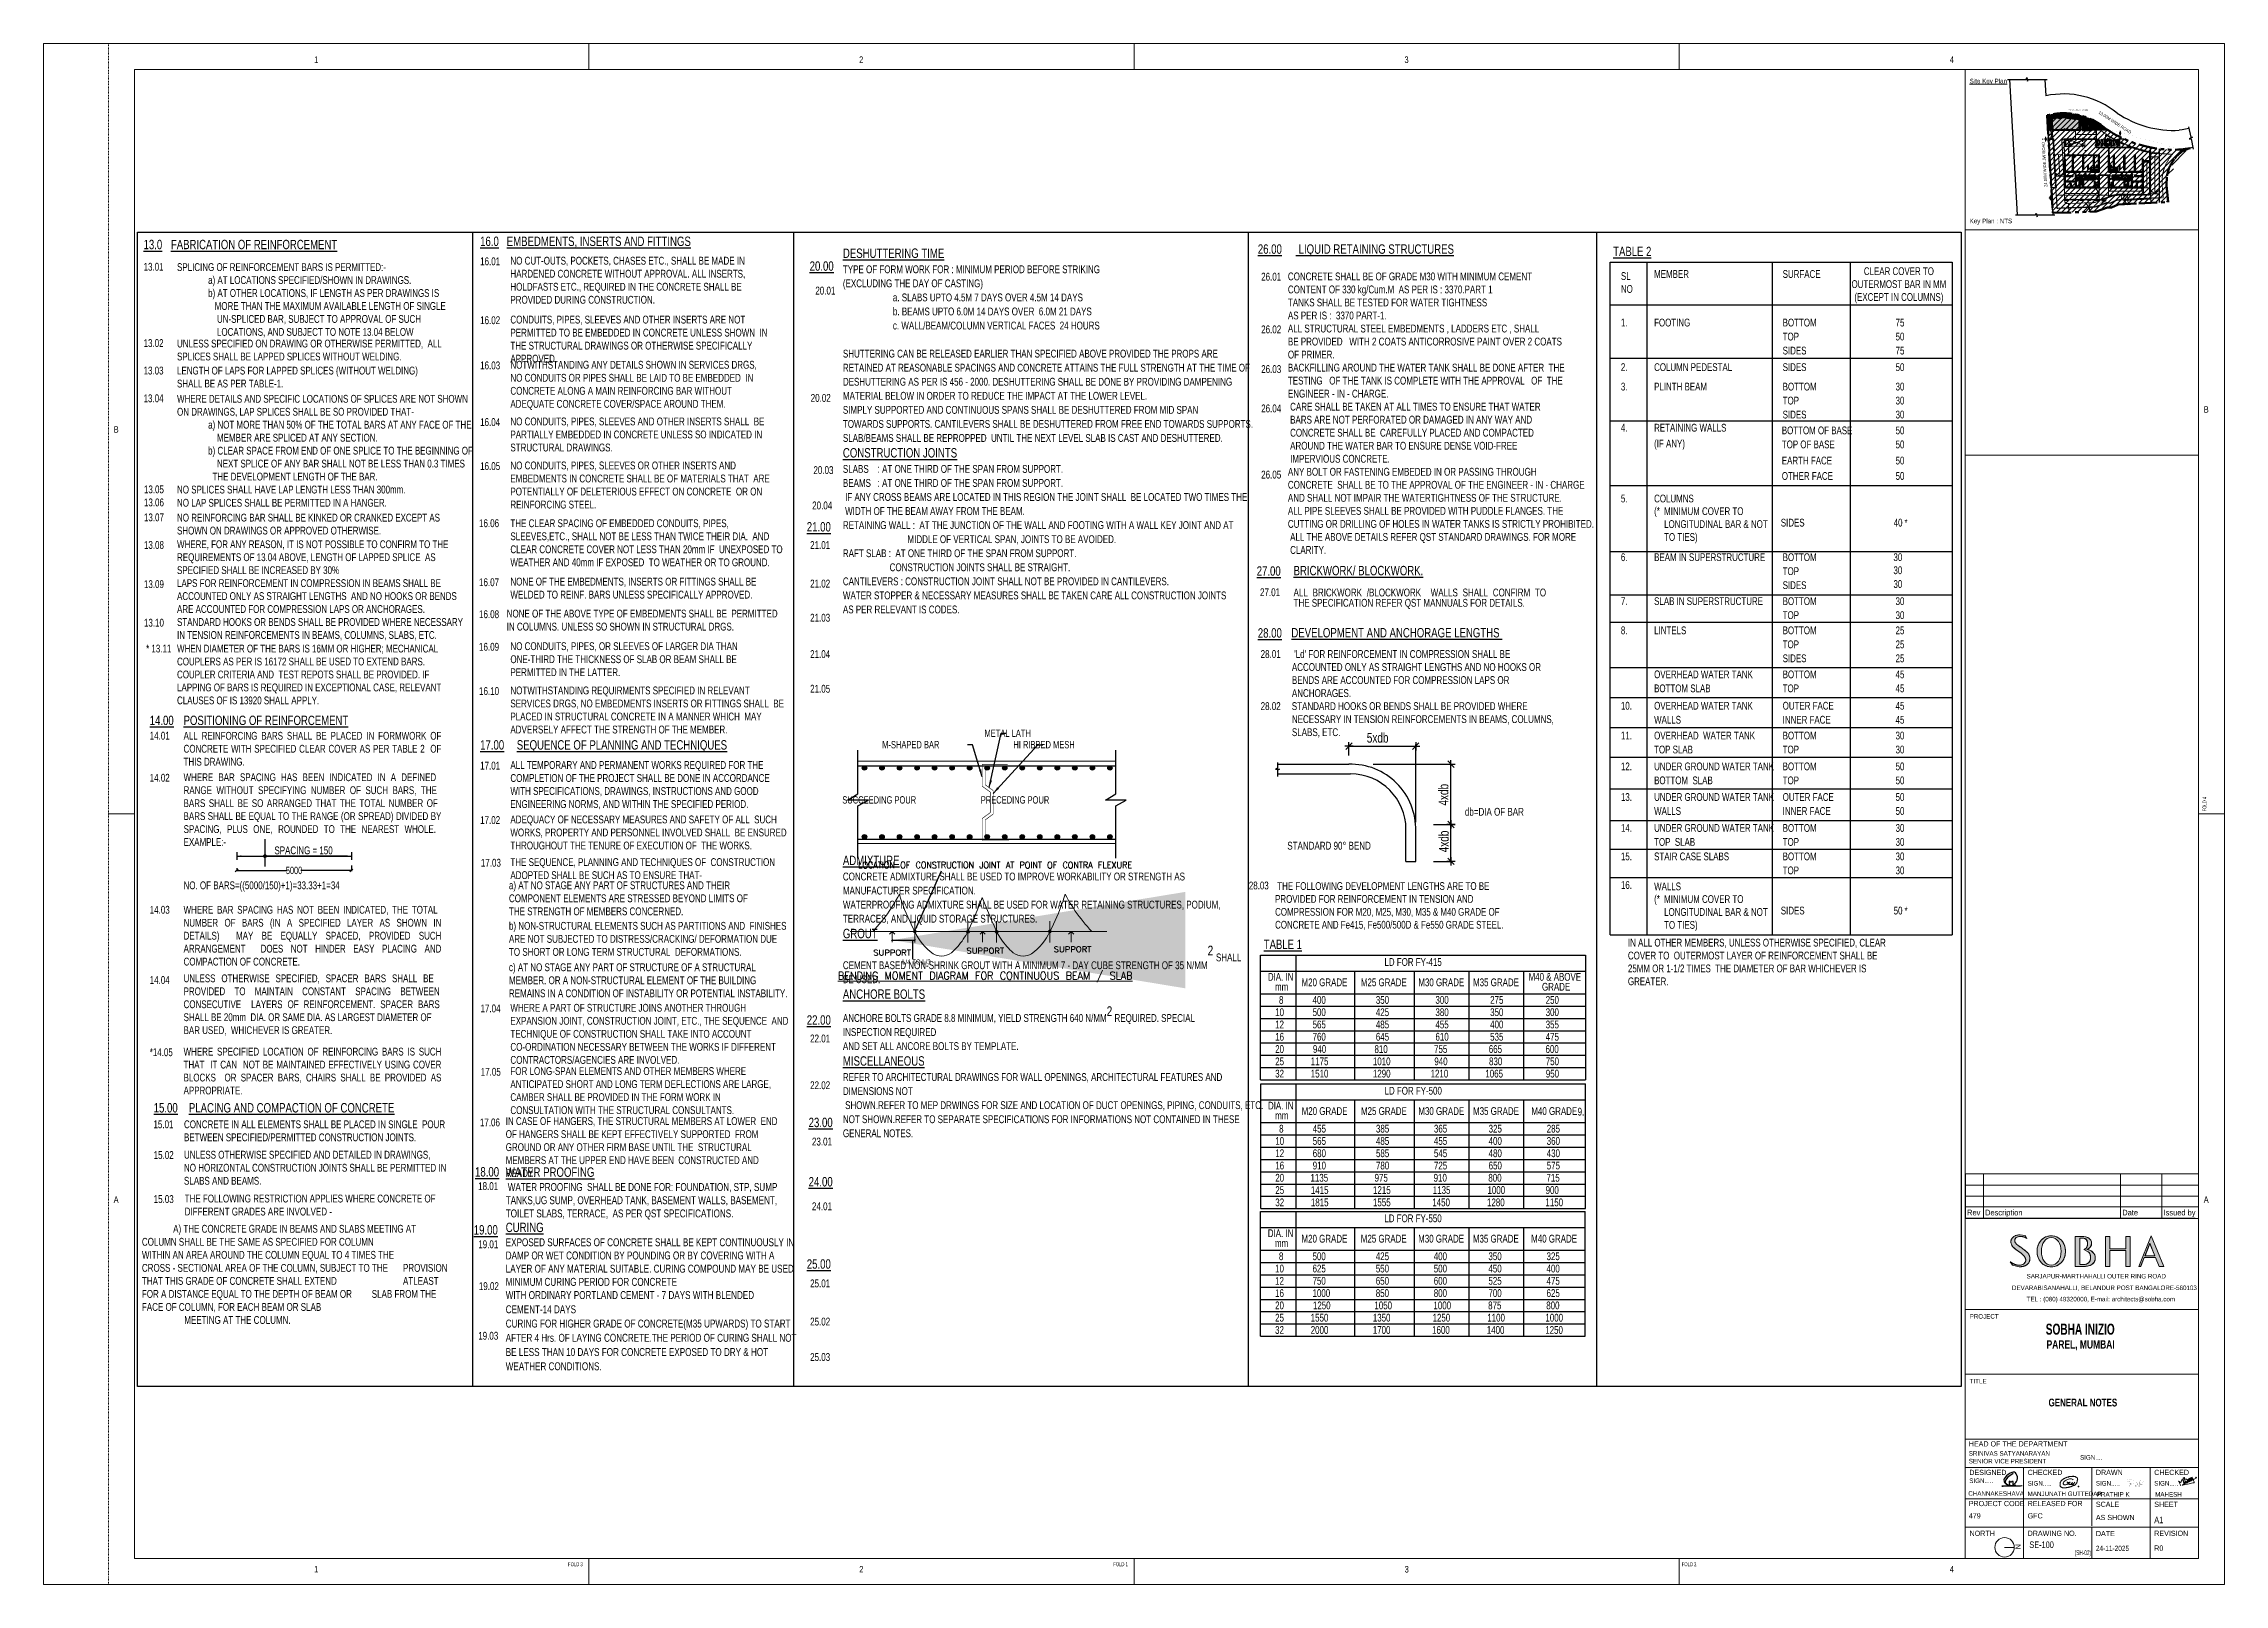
# Paper-space layout 'SE-GN-100_GENERAL NOTES_(SH-02)' of a CAD drawing. Header units: millimetres. Extents: x 1346 to 2187, y -2900 to -2306.
# The model-space entities are those that its viewports show. They can reach past a viewport. Long polylines and large blocks are cut down to what shows.
import ezdxf
from ezdxf.enums import TextEntityAlignment as Align

# ---------------------------------------------------------------- set-up
doc = ezdxf.new("R2010")
doc.units = ezdxf.units.MM
doc.header["$MEASUREMENT"] = 0
for name, pattern in [('DASHED', [0.75, 0.5, -0.25]), ('HIDDEN', [0.375, 0.25, -0.125]), ('HIDDEN2', [0.1875, 0.125, -0.0625]), ('PHANTOM', [2.5, 1.25, -0.25, 0.25, -0.25, 0.25, -0.25]), ('Title Dash Lines', [12, 6, -6])]:
    doc.linetypes.add(name, pattern=pattern)
doc.layers.get('0').update_dxf_attribs({"color": 71})
doc.layers.get('Defpoints').update_dxf_attribs({"color": 121})
for name, color, linetype in [('-S-WING 3 FOOTING NO', 6, 'Continuous'), ('Beam Nos', 7, 'Continuous'), ('DIM', 8, 'Continuous'), ('PDF2_0', 7, 'Continuous'), ('PDF2_sub title', 7, 'Continuous'), ('PDF2_text', 7, 'Continuous'), ('REIF', 3, 'Continuous'), ('RETAIL', 11, 'Continuous'), ('S-DIM', 8, 'Continuous'), ('S-SIGNS', 200, 'Continuous'), ('SECTION', 7, 'Continuous'), ('section-reinf', 3, 'Continuous'), ('STR-DIM', 8, 'Continuous'), ('TEMP', 8, 'Continuous'), ('TEXT', 6, 'Continuous'), ('TEXT1', 6, 'Continuous')]:
    doc.layers.add(name, color=color, linetype=linetype)
for name, color, linetype, lineweight in [('0-RefEdit0', 7, 'Continuous', 20), ('A-ANNO-DIMS', 8, 'Continuous', 15), ('A-ANNO-LABL', 6, 'Continuous', 18), ('A-ANNO-NOTE', 131, 'Continuous', 9), ('A-ANNO-TAGS-RMFT', 8, 'Continuous', 20), ('A-ANNO-TAGS-RMMT', 3, 'Continuous', 20), ('A-ANNO-TAGS-ROOM', 3, 'Continuous', 30), ('A-ANNO-TTLB', 7, 'Continuous', 20), ('A-CONC', 5, 'Continuous', 60), ('A-CONC-PATT', 253, 'Continuous', 0), ('A-DETL-MISC', 35, 'Continuous', 15), ('A-DETL-THIN', 151, 'Continuous', 9), ('A-ELEV-001', 7, 'Continuous', 25), ('A-ELEV-002', 8, 'Continuous', 15), ('A-ELEV-004', 9, 'Continuous', 9), ('A-ELEV-005', 47, 'Continuous', 0), ('A-HIDD-ABVE', 8, 'HIDDEN', 9), ('A-HIDD-BELW', 8, 'HIDDEN2', 20), ('A-LSCP-PRKG', 8, 'Continuous', 13), ('A-LSCP-ROAD', 11, 'Continuous', 15), ('A-OPNG-DOOR', 1, 'Continuous', 9), ('A-OPNG-WNDW', 4, 'Continuous', 9), ('A-OPNG-WNDW-TAGS', 4, 'Continuous', 15), ('A-SITE-BNDY', 10, 'PHANTOM', 70), ('A-SITE-STBK', 8, 'DASHED', 20), ('A-WALL', 8, 'Continuous', 30), ('G-____-____-TEXT', 7, 'Continuous', 9), ('G-ANNO-SCHD', 231, 'Continuous', 9), ('G-ANNO-TTLB', 6, 'Continuous', 9), ('G-ANNO-TTLB-THIN', 151, 'Continuous', 9), ('S-BEAM', 7, 'Continuous', 18), ('S-COL HATCH', 9, 'Continuous', 0), ('S-COLS', 5, 'Continuous', 35), ('S-FNDN', 2, 'Continuous', 18), ('SOBHA ELEMENT NAMING', 7, 'Continuous', 9)]:
    doc.layers.add(name, color=color, linetype=linetype, lineweight=lineweight)
doc.layers.add('A-DETL-____-OTLN', color=94, linetype='Continuous', lineweight=9, true_color=0x00a600)
doc.layers.get('Defpoints').off()
doc.styles.add('ARIAL', font='arial.ttf')
doc.styles.add('Arial Narrow', font='ARIALN.TTF', dxfattribs={"height": 300})
doc.styles.add('Arial Narrow_1', font='ARIALN.TTF', dxfattribs={"height": 1.75})
doc.styles.add('Arial Narrow_2', font='ARIALN.TTF', dxfattribs={"height": 2500})
doc.styles.add('Arial Narrow_3', font='ARIALN.TTF', dxfattribs={"height": 2})
doc.styles.add('Arial Narrow_4', font='ARIALN.TTF', dxfattribs={"width": 0.75, "height": 1300})
doc.styles.add('Arial Narrow_B_2', font='ARIALNB.TTF', dxfattribs={"width": 0.8, "height": 4})
doc.styles.add('Arial_4', font='arial.ttf', dxfattribs={"width": 0.8, "height": 270.471557})
doc.styles.add('Dim.s & Anno.(Misc.)', font='ARIALN.TTF')
doc.styles.add('ROMANC', font='romanc')
doc.styles.add('ROMANS', font='romans.shx', dxfattribs={"width": 0.8})
doc.styles.add('SOBHA', font='swisscl.ttf')
doc.styles.add('sobha.sed', font='swisscl.ttf', dxfattribs={"width": 0.8})
doc.styles.get("Standard").update_dxf_attribs({"font": 'romans.shx', "height": 0.3})
doc.styles.add('Swis721 LtCn BT_4', font='swisscl.ttf', dxfattribs={"width": 0.8, "height": 250})
doc.styles.add('Swis721 LtCn BT_B_1', font='', dxfattribs={"height": 3})
doc.styles.get('Swis721 LtCn BT_B_1').set_extended_font_data('Swis721 LtCn BT', bold=True)
doc.dimstyles.new('S-50', dxfattribs={"dimscale": 50, "dimtxt": 2.5, "dimasz": 1.5, "dimexe": 1, "dimexo": 0.75, "dimgap": 0.1, "dimtad": 0, "dimdec": 0, "dimrnd": 0.0005, "dimzin": 0, "dimdsep": 46, "dimtxsty": 'SOBHA', "dimblk": 'OBLIQUE', "dimcen": 0.09, "dimclrd": 253, "dimclre": 253, "dimclrt": 2, "dimadec": 0, "dimazin": 0, "dimtfac": 1, "dimtdec": 0, "dimtofl": 0, "dimtmove": 0, "dimatfit": 3, "dimfxl": 0.18, "dimtolj": 1, "dimtzin": 0, "dimlwd": -1, "dimlwe": -1, "dimarcsym": 0})
doc.dimstyles.new('sobha.sed', dxfattribs={"dimtxt": 250, "dimasz": 100, "dimexe": 25, "dimexo": 25, "dimgap": 0.1, "dimtad": 0, "dimdec": 0, "dimdsep": 46, "dimtxsty": 'sobha.sed', "dimblk": 'OBLIQUE', "dimcen": 25, "dimdle": 25, "dimclrd": 8, "dimclre": 8, "dimclrt": 6, "dimadec": 0, "dimazin": 0, "dimtfac": 1, "dimtdec": 0, "dimtmove": 2, "dimatfit": 3, "dimfxl": 0.1, "dimlwd": 25, "dimlwe": 25, "dimarcsym": 0})

psp = doc.layouts.new('SE-GN-100_GENERAL NOTES_(SH-02)')

# ---------------------------------------------------------------- texts
at = {"layer": 'G-ANNO-TTLB', "style": 'SOBHA'}
psp.add_text('SE-100', height=2.499, dxfattribs=at).set_placement((2111.52, -2885.54))
at = {"layer": 'G-ANNO-TTLB', "style": 'Swis721 LtCn BT_4', "width": 0.8}
psp.add_text('   (SH-02)', height=1.805, dxfattribs=at).set_placement((2127.48, -2888.28))
at = {"layer": 'G-ANNO-TTLB', "insert": (2118.91, -2827.99), "char_height": 2.9986, "width": 93.5703, "attachment_point": 1, "style": 'Swis721 LtCn BT_B_1'}
psp.add_mtext('GENERAL NOTES', dxfattribs=at)

msp = doc.modelspace()

# ---------------------------------------------------------------- texts
at = {"layer": 'TEXT', "color": 3, "style": 'SOBHA'}
for s, height, p in [('%%U13.0', 3.182, (1084.78, 974.54)), ('%%UFABRICATION OF REINFORCEMENT', 3.1815, (1094.1, 974.54)), ('%%U16.0', 3.197, (1199.57, 975.62)), ('%%UEMBEDMENTS, INSERTS AND FITTINGS', 3.1972, (1208.64, 975.62)), ('%%U26.00', 3.197, (1464.86, 972.98, -0.38)), ('%%U LIQUID RETAINING STRUCTURES%%U ', 3.1972, (1477.87, 972.98, -0.38)), ('%%U20.00', 3.197, (1311.98, 967.19, -8.01)), ('%%U21.00', 3.197, (1311, 878.27)), ('%%U27.00', 3.197, (1464.47, 863.19, -8.39)), ('%%U28.00', 3.197, (1464.86, 842.07, -0.38)), ('%%UDEVELOPMENT AND ANCHORAGE LENGTHS ', 3.1972, (1476.3, 842.15, 7.63)), ('%%U14.00', 3.182, (1086.88, 812.26)), ('%%UPOSITIONING OF REINFORCEMENT', 3.1815, (1098.42, 812.26)), ('%%U22.00', 3.197, (1311, 710.08)), ('%%U15.00', 3.197, (1088.22, 680.15)), ('%%UPLACING AND COMPACTION OF CONCRETE', 3.1972, (1100.22, 680.15)), ('%%U23.00', 3.197, (1311.63, 675.16, -8.01)), ('%%U18.00', 3.197, (1197.84, 658.3, -8.01)), ('%%U24.00', 3.197, (1311.63, 654.92, -8.01)), ('%%U19.00', 3.197, (1197.4, 638.52, -8.01)), ('%%U25.00', 3.197, (1311, 626.87))]:
    msp.add_text(s, height=height, dxfattribs=at).set_placement(p)
at = {"layer": 'TEXT', "style": 'SOBHA'}
for s, height, p in [('%%UTABLE 2', 3.168, (1586.09, 972.18, -0.31)), ('%%U17.00', 3.197, (1199.57, 803.88)), ('%%USEQUENCE OF PLANNING AND TECHNIQUES', 3.1972, (1212.08, 803.9)), ('%%UTABLE 1', 3.168, (1466.9, 735.91))]:
    msp.add_text(s, height=height, dxfattribs=at).set_placement(p)
at = {"layer": 'TEXT', "color": 4, "insert": (1323.32, 979.55), "char_height": 4.263, "width": 136.1318, "attachment_point": 1, "style": 'ROMANC'}
msp.add_mtext('\\pxa0.66667,sm1.07917;{\\fSwis721 LtCn BT|b0|i0|c0|p34;\\H0.62499x;\\C6;\\P\\H1.2x;\\L\\C3;DESHUTTERING TIME} \\P\\pa0.25,s*;{\\fSwis721 LtCn BT|b0|i0|c0|p34;\\H0.625x;\\C6;TYPE OF FORM WORK FOR : MINIMUM PERIOD BEFORE STRIKING \\P(EXCLUDING THE DAY OF CASTING) \\P^Ia. SLABS UPTO 4.5M 7 DAYS OVER 4.5M 14 DAYS \\P^Ib. BEAMS UPTO 6.0M 14 DAYS OVER  6.0M 21 DAYS\\P^Ic. WALL/BEAM/COLUMN VERTICAL FACES  24 HOURS\\P\\PSHUTTERING CAN BE RELEASED EARLIER THAN SPECIFIED ABOVE PROVIDED THE PROPS ARE \\PRETAINED AT REASONABLE SPACINGS AND CONCRETE ATTAINS THE FULL STRENGTH AT THE TIME OF \\PDESHUTTERING AS PER IS 456 - 2000. DESHUTTERING SHALL BE DONE BY PROVIDING DAMPENING \\PMATERIAL BELOW IN ORDER TO REDUCE THE IMPACT AT THE LOWER LEVEL.\\PSIMPLY SUPPORTED AND CONTINUOUS SPANS SHALL BE DESHUTTERED FROM MID SPAN \\PTOWARDS SUPPORTS. CANTILEVERS SHALL BE DESHUTTERED FROM FREE END TOWARDS SUPPORTS. \\PSLAB/BEAMS SHALL BE REPROPPED  UNTIL THE NEXT LEVEL SLAB IS CAST AND DESHUTTERED. \\P\\H1.2x;\\L\\C3;CONSTRUCTION JOINTS\\Fromanc|c0;\\H1.3333x;\\l }\\P{\\fSwis721 LtCn BT|b0|i0|c0|p34;\\H0.625x;\\C6;SLABS    : AT ONE THIRD OF THE SPAN FROM SUPPORT.\\PBEAMS   : AT ONE THIRD OF THE SPAN FROM SUPPORT.\\P IF ANY CROSS BEAMS ARE LOCATED IN THIS REGION THE JOINT SHALL  BE LOCATED TWO TIMES THE \\P WIDTH OF THE BEAM AWAY FROM THE BEAM. \\PRETAINING WALL :  AT THE JUNCTION OF THE WALL AND FOOTING WITH A WALL KEY JOINT AND AT \\P                             MIDDLE OF VERTICAL SPAN, JOINTS TO BE AVOIDED. \\PRAFT SLAB :  AT ONE THIRD OF THE SPAN FROM SUPPORT. \\P                     CONSTRUCTION JOINTS SHALL BE STRAIGHT. \\PCANTILEVERS : CONSTRUCTION JOINT SHALL NOT BE PROVIDED IN CANTILEVERS.\\PWATER STOPPER & NECESSARY MEASURES SHALL BE TAKEN CARE ALL CONSTRUCTION JOINTS \\PAS PER RELEVANT IS CODES.\\P\\H1.2x;\\L\\C3;\\P\\P^J\\P\\P\\P\\P\\P\\P\\P\\P\\P\\P\\pa0;\\P\\pa0.25;ADMIXTURE\\P\\pa0.66667,sm1.07917;\\H0.83333x;\\l\\C6;CONCRETE ADMIXTURE SHALL BE USED TO IMPROVE WORKABILITY OR STRENGTH AS \\PMANUFACTURER SPECIFICATION.\\PWATERPROOFING ADMIXTURE SHALL BE USED FOR WATER RETAINING STRUCTURES, PODIUM, TERRACES, AND LIQUID STORAGE STRUCTURES.\\P\\pa0.25,s*;\\H1.2x;\\L\\C3;GROUT\\H0.83333x;\\l\\C6;\\P\\pa0.66667,sm1.07917;CEMENT BASED NON-SHRINK GROUT WITH A MINIMUM 7 - DAY CUBE STRENGTH OF 35 N/MM\\A1;\\H1.25x;\\S2^ ;\\S ^ ;\\H0.8x;SHALL BE USED.\\P\\pa0.25,s*;\\H1.2x;\\L\\C3;ANCHORE BOLTS\\H0.83333x;\\l\\C6;\\P\\pa0.66667,sm1.07917;ANCHORE BOLTS GRADE 8.8 MINIMUM, YIELD STRENGTH 640 N/MM\\H1.25x;\\S2^ ;\\H0.8x; REQUIRED. SPECIAL INSPECTION REQUIRED\\PAND SET ALL ANCORE BOLTS BY TEMPLATE.\\P\\pa0.25,s*;\\H1.2x;\\L\\C3;MISCELLANEOUS\\H0.83333x;\\l\\C6;\\P\\pa0.66667,sm1.07917;REFER TO ARCHITECTURAL DRAWINGS FOR WALL OPENINGS, ARCHITECTURAL FEATURES AND DIMENSIONS NOT\\P SHOWN.REFER TO MEP DRWINGS FOR SIZE AND LOCATION OF DUCT OPENINGS, PIPING, CONDUITS, ETC. \\PNOT SHOWN.REFER TO SEPARATE SPECIFICATIONS FOR INFORMATIONS NOT CONTAINED IN THESE GENERAL NOTES.}', dxfattribs=at)
at = {"layer": 'TEXT', "insert": (1477.05, 866.53, -0.38), "char_height": 2.66437, "width": 85.8864, "attachment_point": 1, "line_spacing_factor": 0.792, "style": 'ROMANS'}
msp.add_mtext('{\\fSwis721 LtCn BT|b0|i0|c0|p34;\\H1.2x;\\W1;\\L\\C3;BRICKWORK/ BLOCKWORK.\\P\\H0.83333x;\\C256;\\P\\pxqd;\\l\\C6;ALL BRICKWORK /BLOCKWORK  WALLS SHALL CONFIRM TO THE SPECIFICATION REFER QST MANNUALS FOR DETAILS.}', dxfattribs=at)
at = {"layer": 'TEXT', "color": 6, "char_height": 2.5, "style": 'SOBHA'}
for s, insert, attachment_point in [('\\A1;\\pxql;M-SHAPED BAR', (1346.48, 805.56), 5), ('\\A1;\\pxql;METAL LATH', (1379.53, 809.48), 5), ('\\A1;\\pxql;HI RIBBED MESH', (1391.94, 805.56), 5), ('\\A1;\\pxqc;SUCCEEDING POUR', (1348.31, 787.99), 3), ('\\A1;\\pxqc;PRECEDING POUR', (1393.72, 787.99), 3)]:
    msp.add_mtext(s, dxfattribs=dict(at, insert=insert, attachment_point=attachment_point))
at = {"layer": 'TEXT', "color": 3, "insert": (1208.31, 661.4), "char_height": 3.19725, "width": 99.591, "attachment_point": 1, "style": 'SOBHA'}
msp.add_mtext('{\\H1.00086x;\\LWATER PROOFING\\Fromanc|c0;\\l\\C4; \\P\\fSwis721 LtCn BT|b0|i0|c0|p34;\\H0.62446x;\\C6; \\H1.35116x;WATER PROOFING  SHALL BE DONE FOR: FOUNDATION, STP, SUMP TANKS,UG SUMP, OVERHEAD TANK, BASEMENT WALLS, BASEMENT, TOILET SLABS, TERRACE,  AS PER QST SPECIFICATIONS.\\Fromans|c0;\\H0.88812x;\\C256; \\P\\fSwis721 LtCn BT|b0|i0|c0|p34;\\H1.33448x;\\L\\C3;CURING\\Fromanc|c0;\\H0.99914x;\\l\\C4; \\P\\fSwis721 LtCn BT|b0|i0|c0|p34;\\H0.84448x;\\C6;EXPOSED SURFACES OF CONCRETE SHALL BE KEPT CONTINUOUSLY IN DAMP OR WET CONDITION BY POUNDING OR BY COVERING WITH A LAYER OF ANY MATERIAL SUITABLE. CURING COMPOUND MAY BE USED\\fCalibri|b0|i0|c0|p34;\\C0; \\fSwis721 LtCn BT|b0|i0|c0|p34;\\C6;MINIMUM CURING PERIOD FOR CONCRETE \\P\\pxa0.66667,sm1.07917;WITH ORDINARY PORTLAND CEMENT - 7 DAYS WITH BLENDED CEMENT-14 DAYS\\PCURING FOR HIGHER GRADE OF CONCRETE(M35 UPWARDS) TO START AFTER 4 Hrs. OF LAYING CONCRETE.THE PERIOD OF CURING SHALL NOT BE LESS THAN 10 DAYS FOR CONCRETE EXPOSED TO DRY & HOT WEATHER CONDITIONS.}', dxfattribs=at)
at = {"layer": 'TEXT1', "style": 'SOBHA'}
for s, height, p in [('13.01', 2.651, (1084.78, 967.21)), ('16.01', 2.664, (1199.57, 969.06)), ('MEMBER', 2.64, (1600.04, 964.75, -0.31)), ('SURFACE', 2.64, (1643.89, 964.75, -0.31)), ('20.01', 2.664, (1313.92, 959.08, -8.01)), ('26.01', 2.664, (1466, 963.82, -0.38)), ('16.02', 2.664, (1199.57, 948.98)), ('26.02', 2.664, (1466, 945.85, -0.38)), ('1.', 2.64, (1588.71, 948.19, -0.31)), ('FOOTING', 2.64, (1600.04, 948.19, -0.31)), ('TOP', 2.64, (1643.89, 943.42, -0.31)), ('BOTTOM', 2.64, (1643.89, 948.19, -0.31)), ('50', 2.64, (1682.4, 943.42, -0.31)), ('75', 2.64, (1682.4, 948.19, -0.31)), ('13.02', 2.651, (1084.78, 941.19)), ('SIDES', 2.64, (1643.89, 938.64, -0.31)), ('75', 2.64, (1682.4, 938.64, -0.31)), ('13.03', 2.651, (1084.78, 931.82)), ('16.03', 2.664, (1199.57, 933.57)), ('26.03', 2.664, (1466, 932.31, -0.38)), ('2.', 2.64, (1588.71, 932.99, -0.31)), ('COLUMN PEDESTAL', 2.6404, (1600.04, 932.99, -0.31)), ('SIDES', 2.64, (1643.89, 932.99, -0.31)), ('50', 2.64, (1682.4, 932.99, -0.31)), ('13.04', 2.651, (1084.78, 922.35)), ('20.02', 2.664, (1312.34, 922.49, -8.01)), ('3.', 2.64, (1588.71, 926.36, -0.31)), ('PLINTH BEAM', 2.6404, (1600.04, 926.36, -0.31)), ('TOP', 2.64, (1643.89, 921.59, -0.31)), ('BOTTOM', 2.64, (1643.89, 926.36, -0.31)), ('30', 2.64, (1682.4, 926.36, -0.31)), ('30', 2.64, (1682.4, 921.59, -0.31)), ('16.04', 2.664, (1199.57, 914.24)), ('26.04', 2.664, (1466, 918.9, -0.38)), ('RETAINING WALLS', 2.6404, (1600.04, 912.34, -0.31)), ('SIDES', 2.64, (1643.89, 916.82, -0.31)), ('30', 2.64, (1682.4, 916.82, -0.31)), ('4.', 2.64, (1588.71, 912.34, -0.31)), ('(IF ANY)', 2.64, (1600.04, 906.93, -0.31)), ('TOP OF BASE', 2.6404, (1643.6, 906.64, -0.31)), ('BOTTOM OF BASE', 2.6404, (1643.6, 911.42, -0.31)), ('50', 2.64, (1682.4, 911.42, -0.31)), ('50', 2.64, (1682.4, 906.64, -0.31)), ('16.05', 2.664, (1199.57, 899.23)), ('20.03', 2.664, (1313.26, 897.86)), ('EARTH FACE', 2.64, (1643.6, 901.14, -0.31)), ('50', 2.64, (1682.4, 901.14, -0.31)), ('13.05', 2.651, (1084.91, 891.31)), ('26.05', 2.664, (1466, 896.33, -0.38)), ('OTHER FACE', 2.64, (1643.6, 895.88, -0.31)), ('50', 2.64, (1682.4, 895.88, -0.31)), ('13.06', 2.651, (1084.91, 886.86)), ('20.04', 2.664, (1312.85, 885.81)), ('5.', 2.64, (1588.71, 888.19, -0.31)), ('COLUMNS ', 2.64, (1600.04, 888.19, -0.31)), ('(*', 2.64, (1600.06, 883.95, -0.31)), ('13.07', 2.651, (1084.91, 881.76)), ('16.06', 2.664, (1199.2, 879.76)), ('SIDES', 2.64, (1643.25, 879.96, -0.31)), ('40', 2.64, (1681.76, 879.96, -0.31)), ('*', 2.64, (1685.47, 879.92, -0.31)), ('13.08', 2.651, (1084.91, 872.35)), ('21.01', 2.664, (1312.14, 872.31)), ('6.', 2.64, (1588.71, 868.18, -0.31)), ('BEAM IN SUPERSTRUCTURE', 2.6404, (1600.04, 868.18, -0.31)), ('BOTTOM', 2.64, (1643.89, 868.18, -0.31)), ('30', 2.64, (1681.68, 868.18, -0.31)), ('TOP', 2.64, (1643.89, 863.41, -0.31)), ('30', 2.64, (1681.68, 863.73, -0.31)), ('13.09', 2.651, (1084.91, 858.99)), ('16.07', 2.664, (1199.2, 859.63)), ('21.02', 2.664, (1312.14, 859.16)), ('27.01', 2.664, (1465.61, 856.22, -8.39)), ('7.', 2.64, (1588.71, 853.19, -0.31)), ('SLAB IN SUPERSTRUCTURE', 2.6404, (1600.04, 853.19, -0.31)), ('SIDES', 2.64, (1643.89, 858.64, -0.31)), ('BOTTOM', 2.64, (1643.89, 853.19, -0.31)), ('30', 2.64, (1681.68, 859.03, -0.31)), ('30', 2.64, (1682.4, 853.19, -0.31)), ('13.10', 2.651, (1084.91, 845.83)), ('16.08', 2.664, (1199.2, 848.72)), ('21.03', 2.664, (1312.14, 847.53)), ('TOP', 2.64, (1643.89, 848.42, -0.31)), ('30', 2.64, (1682.4, 848.42, -0.31)), ('8.', 2.64, (1588.71, 843.23, -0.31)), ('LINTELS', 2.64, (1600.04, 843.23, -0.31)), ('TOP', 2.64, (1643.89, 838.46, -0.31)), ('BOTTOM', 2.64, (1643.89, 843.23, -0.31)), ('25', 2.64, (1682.4, 843.23, -0.31)), ('25', 2.64, (1682.4, 838.46, -0.31)), ('* 13.11', 2.651, (1085.64, 837.03)), ('16.09', 2.664, (1199.2, 837.61)), ('21.04', 2.664, (1312.14, 835.12)), ('SIDES', 2.64, (1643.89, 833.69, -0.31)), ('25', 2.64, (1682.4, 833.69, -0.31)), ('21.05', 2.664, (1312.14, 823.3)), ('OVERHEAD WATER TANK', 2.6404, (1600.04, 828.22, -0.31)), ('BOTTOM SLAB', 2.6404, (1600.04, 823.45, -0.31)), ('TOP', 2.64, (1643.89, 823.45, -0.31)), ('BOTTOM', 2.64, (1643.89, 828.22, -0.31)), ('45', 2.64, (1682.4, 828.22, -0.31)), ('45', 2.64, (1682.4, 823.45, -0.31)), ('16.10', 2.664, (1199.21, 822.51)), ('10.', 2.64, (1588.71, 817.52, -0.31)), ('OVERHEAD WATER TANK', 2.6404, (1600.04, 817.52, -0.31)), ('OUTER FACE', 2.64, (1643.89, 817.52, -0.31)), ('45', 2.64, (1682.4, 817.52, -0.31)), ('WALLS', 2.64, (1600.04, 812.75, -0.31)), ('INNER FACE', 2.64, (1643.89, 812.75, -0.31)), ('45', 2.64, (1682.4, 812.75, -0.31)), ('14.01', 2.651, (1086.88, 807.3)), ('5xdb', 3.33, (1502.03, 806.26, 7.63)), ('11.', 2.64, (1588.71, 807.36, -0.31)), ('TOP SLAB', 2.64, (1600.04, 802.59, -0.31)), ('OVERHEAD  WATER TANK', 2.6404, (1600.04, 807.36, -0.31)), ('TOP', 2.64, (1643.89, 802.59, -0.31)), ('BOTTOM  ', 2.64, (1643.89, 807.36, -0.31)), ('30', 2.64, (1682.4, 807.36, -0.31)), ('30', 2.64, (1682.4, 802.59, -0.31)), ('17.01', 2.664, (1199.57, 797.09)), ('12.', 2.64, (1588.71, 796.84, -0.31)), ('UNDER GROUND WATER TANK', 2.6404, (1600.04, 796.84, -0.31)), ('BOTTOM', 2.64, (1643.89, 796.84, -0.31)), ('50', 2.64, (1682.4, 796.84, -0.31)), ('14.02', 2.651, (1086.88, 792.96)), ('13.', 2.64, (1588.71, 786.4, -0.31)), ('UNDER GROUND WATER TANK', 2.6404, (1600.04, 786.4, -0.31)), ('BOTTOM  SLAB', 2.6404, (1600.04, 792.07, -0.31)), ('TOP', 2.64, (1643.89, 792.07, -0.31)), ('OUTER FACE', 2.64, (1643.89, 786.4, -0.31)), ('50', 2.64, (1682.4, 792.07, -0.31)), ('50', 2.64, (1682.4, 786.4, -0.31)), ('17.02', 2.664, (1199.57, 778.52)), ('db=DIA OF BAR', 2.6644, (1535.5, 781.35, 7.63)), ('WALLS', 2.64, (1600.04, 781.63, -0.31)), ('INNER FACE', 2.64, (1643.89, 781.63, -0.31)), ('50', 2.64, (1682.4, 781.63, -0.31)), ('14.', 2.64, (1588.71, 775.85, -0.31)), ('TOP  SLAB', 2.64, (1600.04, 771.08, -0.31)), ('UNDER GROUND WATER TANK', 2.6404, (1600.04, 775.85, -0.31)), ('TOP', 2.64, (1643.89, 771.08, -0.31)), ('BOTTOM  ', 2.64, (1643.89, 775.85, -0.31)), ('30', 2.64, (1682.4, 775.85, -0.31)), ('30', 2.64, (1682.4, 771.08, -0.31)), ('SPACING = 150', 2.6513, (1129.41, 768.2)), ('17.03', 2.664, (1199.83, 763.97)), ('STANDARD 90%%D BEND', 2.6644, (1474.92, 769.78, 7.63)), ('15.', 2.64, (1588.71, 766.15, -0.31)), ('STAIR CASE SLABS', 2.6404, (1600.04, 766.15, -0.31)), ('BOTTOM', 2.64, (1643.89, 766.15, -0.31)), ('30', 2.64, (1682.4, 766.15, -0.31)), ('28.03', 2.64, (1461.8, 756.23, 7.94)), ('16.', 2.64, (1588.71, 756.4, -0.31)), ('TOP', 2.64, (1643.89, 761.38, -0.31)), ('30', 2.64, (1682.4, 761.38, -0.31)), ('WALLS ', 2.64, (1600.04, 755.92, -0.31)), ('(*', 2.64, (1600.06, 751.67, -0.31)), ('14.03', 2.651, (1086.88, 747.94)), ('SIDES', 2.64, (1643.25, 747.68, -0.31)), ('50', 2.64, (1681.76, 747.68, -0.31)), ('*', 2.64, (1685.47, 747.65, -0.31)), ('L/4 TO L/3', 1.65, (1343.52, 730.66)), ('LD FOR FY-415', 2.6404, (1508.05, 730.14)), ('14.04', 2.651, (1086.88, 723.98)), ('DIA. IN ', 2.64, (1468.28, 725.07)), ('mm', 2.64, (1470.72, 721.69)), ('M20 GRADE', 2.64, (1479.77, 723.2)), ('M25 GRADE', 2.64, (1500.01, 723.2)), ('M30 GRADE', 2.64, (1519.62, 723.2)), ('M35 GRADE', 2.64, (1538.28, 723.2)), ('M40 & ABOVE', 2.6404, (1557.22, 725.07)), ('GRADE', 2.64, (1561.79, 721.69)), ('17.04', 2.664, (1199.7, 714.29)), ('10', 2.64, (1470.78, 713.02)), ('8', 2.64, (1472.09, 717.21)), ('400', 2.64, (1483.54, 717.21)), ('500', 2.64, (1483.54, 713.02)), ('425', 2.64, (1505.12, 713.02)), ('350', 2.64, (1505.12, 717.21)), ('300', 2.64, (1525.45, 717.21)), ('380', 2.64, (1525.45, 713.02)), ('350', 2.64, (1544.11, 713.02)), ('275', 2.64, (1544.11, 717.21)), ('300', 2.64, (1563.05, 713.02)), ('250', 2.64, (1563.05, 717.21)), ('22.01', 2.664, (1312.14, 704.04)), ('12', 2.64, (1470.78, 708.83)), ('16', 2.64, (1470.78, 704.64)), ('565', 2.64, (1483.54, 708.83)), ('760', 2.64, (1483.54, 704.64)), ('485', 2.64, (1505.12, 708.83)), ('645', 2.64, (1505.12, 704.64)), ('455', 2.64, (1525.45, 708.83)), ('610', 2.64, (1525.45, 704.64)), ('400', 2.64, (1544.11, 708.83)), ('535', 2.64, (1544.11, 704.64)), ('475', 2.64, (1563.05, 704.64)), ('355', 2.64, (1563.05, 708.83)), ('*14.05', 2.651, (1086.88, 699.36)), ('20', 2.64, (1470.78, 700.45)), ('940', 2.64, (1483.67, 700.45)), ('810', 2.64, (1504.65, 700.45)), ('755', 2.64, (1524.98, 700.45)), ('665', 2.64, (1543.64, 700.45)), ('600', 2.64, (1562.99, 700.45)), ('17.05', 2.664, (1199.78, 692.68)), ('32', 2.64, (1470.78, 692.07)), ('25', 2.64, (1470.78, 696.26)), ('1175', 2.64, (1482.92, 696.26)), ('1510', 2.64, (1482.92, 692.07)), ('1010', 2.64, (1504.11, 696.26)), ('1290', 2.64, (1504.11, 692.07)), ('1210', 2.64, (1523.8, 692.07)), ('940', 2.64, (1525.07, 696.26)), ('1065', 2.64, (1542.47, 692.07)), ('830', 2.64, (1543.73, 696.26)), ('750', 2.64, (1563.08, 696.26)), ('950', 2.64, (1563.1, 692.07)), ('22.02', 2.664, (1312.14, 688.1)), ('LD FOR FY-500', 2.6404, (1508.09, 686.23)), ('15.01', 2.664, (1088.14, 674.78, -8.01)), ('17.06', 2.664, (1199.5, 675.42)), ('DIA. IN ', 2.64, (1468.32, 681.16)), ('mm', 2.64, (1470.76, 677.78)), ('M20 GRADE', 2.64, (1479.81, 679.3)), ('M25 GRADE', 2.64, (1500.05, 679.3)), ('M30 GRADE', 2.64, (1519.62, 679.3)), ('M35 GRADE', 2.64, (1538.28, 679.3)), ('M40 GRADE', 2.64, (1558.16, 679.3)), ('9.', 2.64, (1573.95, 679.1, -0.31)), ('23.01', 2.664, (1312.77, 668.89, -8.01)), ('10', 2.64, (1470.82, 669.11)), ('8', 2.64, (1472.13, 673.3)), ('455', 2.64, (1483.59, 673.3)), ('565', 2.64, (1483.59, 669.11)), ('485', 2.64, (1505.16, 669.11)), ('385', 2.64, (1505.16, 673.3)), ('455', 2.64, (1524.93, 669.11)), ('365', 2.64, (1524.93, 673.3)), ('400', 2.64, (1543.59, 669.11)), ('325', 2.64, (1543.59, 673.3)), ('360', 2.64, (1563.41, 669.11)), ('285', 2.64, (1563.41, 673.3)), ('15.02', 2.664, (1088.21, 664.29, -8.01)), ('12', 2.64, (1470.82, 664.92)), ('16', 2.64, (1470.82, 660.73)), ('910', 2.64, (1483.59, 660.73)), ('680', 2.64, (1483.59, 664.92)), ('585', 2.64, (1505.16, 664.92)), ('780', 2.64, (1505.16, 660.73)), ('545', 2.64, (1524.93, 664.92)), ('725', 2.64, (1524.93, 660.73)), ('480', 2.64, (1543.59, 664.92)), ('650', 2.64, (1543.59, 660.73)), ('430', 2.64, (1563.41, 664.92)), ('575', 2.64, (1563.41, 660.73)), ('18.01', 2.664, (1198.9, 653.69, -8.01)), ('20', 2.64, (1470.82, 656.55)), ('25', 2.64, (1470.82, 652.36)), ('1135', 2.64, (1482.82, 656.55)), ('1415', 2.64, (1482.96, 652.36)), ('1215', 2.64, (1504.15, 652.36)), ('975', 2.64, (1504.69, 656.55)), ('1135', 2.64, (1524.54, 652.36)), ('910', 2.64, (1524.83, 656.55)), ('1000', 2.64, (1543.2, 652.36)), ('800', 2.64, (1543.49, 656.55)), ('900', 2.64, (1563.02, 652.36)), ('715', 2.64, (1563.31, 656.55)), ('15.03', 2.664, (1088.22, 649.28)), ('24.01', 2.664, (1312.77, 646.81, -8.01)), ('32', 2.64, (1470.82, 648.17)), ('1815', 2.64, (1482.96, 648.17)), ('1555', 2.64, (1504.15, 648.17)), ('1450', 2.64, (1524.38, 648.17)), ('1280', 2.64, (1543.04, 648.17)), ('1150', 2.64, (1562.97, 648.17)), ('19.01', 2.664, (1198.94, 633.86, -8.01)), ('19.02', 2.664, (1199.13, 619.59, -8.01)), ('25.01', 2.664, (1312.14, 620.53)), ('25.02', 2.664, (1312.14, 607.51)), ('19.03', 2.664, (1198.93, 602.67, -8.01)), ('25.03', 2.664, (1312.14, 595.42))]:
    msp.add_text(s, height=height, dxfattribs=at).set_placement(p)
for p in [(1529.85, 784.79, 7.63), (1529.95, 768.86, 7.63)]:
    msp.add_text('4xdb', height=3.33, rotation=90, dxfattribs=at).set_placement(p)
for s, insert, char_height, width, attachment_point in [('SPLICING OF REINFORCEMENT BARS IS PERMITTED:- \\P^Ia) AT LOCATIONS SPECIFIED/SHOWN IN DRAWINGS. \\P^Ib) AT OTHER LOCATIONS, IF LENGTH AS PER DRAWINGS IS\\P                 MORE THAN THE MAXIMUM AVAILABLE LENGTH OF SINGLE\\P^I    UN-SPLICED BAR, SUBJECT TO APPROVAL OF SUCH\\P^I    LOCATIONS, AND SUBJECT TO NOTE 13.04 BELOW', (1096.19, 969.75), 2.6513, 96.8275, 1), ('NO CUT-OUTS, POCKETS, CHASES ETC., SHALL BE MADE IN  HARDENED CONCRETE WITHOUT APPROVAL. ALL INSERTS,  HOLDFASTS ETC., REQUIRED IN THE CONCRETE SHALL BE  PROVIDED DURING CONSTRUCTION.', (1209.9, 971.94), 2.66438, 90.9383, 1), ('CLEAR COVER TO OUTERMOST BAR IN MM (EXCEPT IN COLUMNS)', (1683.54, 968.35, -0.31), 2.6404, 38.908, 2), ('\\P\\pxi-3,l3,ql;   CONCRETE SHALL BE OF GRADE M30 WITH MINIMUM CEMENT  \\P   CONTENT OF 330 kg/Cum.M  AS PER IS : 3370.PART 1\\P\\pt4;   TANKS SHALL BE TESTED FOR WATER TIGHTNESS \\P\\pi0,l0,q*,tz;   AS PER IS :  3370 PART-1.\\P\\pi-3,l3,ql,t4;   ALL STRUCTURAL STEEL EMBEDMENTS , LADDERS ETC , SHALL \\P   BE PROVIDED   WITH 2 COATS ANTICORROSIVE PAINT OVER 2 COATS \\P   OF PRIMER.\\P   BACKFILLING AROUND THE WATER TANK SHALL BE DONE AFTER  THE \\P   TESTING   OF THE TANK IS COMPLETE WITH THE APPROVAL  ^IOF  THE\\P   ENGINEER - IN - CHARGE.\\P    CARE SHALL BE TAKEN AT ALL TIMES TO ENSURE THAT WATER ^I \\P    BARS ARE NOT PERFORATED OR DAMAGED IN ANY WAY AND  \\P    CONCRETE SHALL BE  CAREFULLY PLACED AND COMPACTED \\P    AROUND THE WATER BAR TO ENSURE DENSE VOID-FREE  ^I\\P    IMPERVIOUS CONCRETE.\\P   ANY BOLT OR FASTENING EMBEDED IN OR PASSING THROUGH     \\P   CONCRETE  SHALL BE TO THE APPROVAL OF THE ENGINEER - IN - CHARGE \\P   AND SHALL NOT IMPAIR THE WATERTIGHTNESS OF THE STRUCTURE.\\P   ALL PIPE SLEEVES SHALL BE PROVIDED WITH PUDDLE FLANGES. THE\\P   CUTTING OR DRILLING OF HOLES IN WATER TANKS IS STRICTLY PROHIBITED.\\P    ALL THE ABOVE DETAILS REFER QST STANDARD DRAWINGS. FOR MORE \\P    CLARITY.', (1472.84, 971.02, -0.38), 2.6644, 106.6759, 1), ('SL NO', (1588.71, 966.7, -0.31), 2.64, 3.5268, 1), ('CONDUITS, PIPES, SLEEVES AND OTHER INSERTS ARE NOT  PERMITTED TO BE EMBEDDED IN CONCRETE UNLESS SHOWN  IN THE STRUCTURAL DRAWINGS OR OTHERWISE SPECIFICALLY  APPROVED.', (1209.9, 951.86), 2.66438, 91.7812, 1), ('UNLESS SPECIFIED ON DRAWING OR OTHERWISE PERMITTED,  ALL SPLICES SHALL BE LAPPED SPLICES WITHOUT WELDING.', (1096.19, 943.68), 2.65125, 90.304, 1), ('LENGTH OF LAPS FOR LAPPED SPLICES (WITHOUT WELDING)  SHALL BE AS PER TABLE-1.', (1096.19, 934.46), 2.6513, 90.1176, 1), ('NOTWITHSTANDING ANY DETAILS SHOWN IN SERVICES DRGS,  NO CONDUITS OR PIPES SHALL BE LAID TO BE EMBEDDED  IN CONCRETE ALONG A MAIN REINFORCING BAR WITHOUT  ADEQUATE CONCRETE COVER/SPACE AROUND THEM.', (1209.9, 936.45), 2.66438, 89.3462, 1), ('WHERE DETAILS AND SPECIFIC LOCATIONS OF SPLICES ARE NOT SHOWN ON DRAWINGS, LAP SPLICES SHALL BE SO PROVIDED THAT- \\P^Ia) NOT MORE THAN 50% OF THE TOTAL BARS AT ANY FACE OF THE\\P^I    MEMBER ARE SPLICED AT ANY SECTION. \\P^Ib) CLEAR SPACE FROM END OF ONE SPLICE TO THE BEGINNING OF ^I    NEXT SPLICE OF ANY BAR SHALL NOT BE LESS THAN 0.3 TIMES  \\P                THE DEVELOPMENT LENGTH OF THE BAR.', (1096.19, 924.84), 2.65125, 100.7672, 1), ('NO CONDUITS, PIPES, SLEEVES AND OTHER INSERTS SHALL  BE PARTIALLY EMBEDDED IN CONCRETE UNLESS SO INDICATED IN STRUCTURAL DRAWINGS.', (1209.9, 917.12), 2.66438, 89.9081, 1), ('NO CONDUITS, PIPES, SLEEVES OR OTHER INSERTS AND  EMBEDMENTS IN CONCRETE SHALL BE OF MATERIALS THAT  ARE POTENTIALLY OF DELETERIOUS EFFECT ON CONCRETE  OR ON REINFORCING STEEL.', (1209.9, 902.11), 2.66438, 88.7843, 1), ('NO SPLICES SHALL HAVE LAP LENGTH LESS THAN 300mm.', (1096.19, 893.89), 2.6513, 88.3469, 1), ('NO LAP SPLICES SHALL BE PERMITTED IN A HANGER.', (1096.19, 889.38), 2.6513, 80.7051, 1), ('MINIMUM COVER TO LONGITUDINAL BAR & NOT TO TIES)', (1603.45, 886.51, -0.31), 2.6404, 35.4562, 1), ('NO REINFORCING BAR SHALL BE KINKED OR CRANKED EXCEPT AS SHOWN ON DRAWINGS OR APPROVED OTHERWISE.', (1096.19, 884.32), 2.6513, 95.15, 1), ('THE CLEAR SPACING OF EMBEDDED CONDUITS, PIPES,  SLEEVES,ETC., SHALL NOT BE LESS THAN TWICE THEIR DIA.  AND CLEAR CONCRETE COVER NOT LESS THAN 20mm IF  UNEXPOSED TO WEATHER AND 40mm IF EXPOSED  TO WEATHER OR TO GROUND.', (1209.9, 882.41), 2.66438, 93.6945, 1), ('WHERE, FOR ANY REASON, IT IS NOT POSSIBLE TO CONFIRM TO THE REQUIREMENTS OF 13.04 ABOVE, LENGTH OF LAPPED SPLICE  AS SPECIFIED SHALL BE INCREASED BY 30%\\PLAPS FOR REINFORCEMENT IN COMPRESSION IN BEAMS SHALL BE ACCOUNTED ONLY AS STRAIGHT LENGTHS  AND NO HOOKS OR BENDS ARE ACCOUNTED FOR COMPRESSION LAPS OR ANCHORAGES. \\PSTANDARD HOOKS OR BENDS SHALL BE PROVIDED WHERE NECESSARY IN TENSION REINFORCEMENTS IN BEAMS, COLUMNS, SLABS, ETC.', (1096.19, 875.24), 2.65125, 98.5981, 1), ('NONE OF THE EMBEDMENTS, INSERTS OR FITTINGS SHALL BE  WELDED TO REINF. BARS UNLESS SPECIFICALLY APPROVED.', (1209.9, 862.51), 2.66438, 93.0034, 1), ('NONE OF THE ABOVE TYPE OF EMBEDMENTS SHALL BE  PERMITTED IN COLUMNS. UNLESS SO SHOWN IN STRUCTURAL DRGS.', (1208.64, 851.6), 2.66438, 94.4176, 1), ('WHEN DIAMETER OF THE BARS IS 16MM OR HIGHER; MECHANICAL COUPLERS AS PER IS 16172 SHALL BE USED TO EXTEND BARS. COUPLER CRITERIA AND  TEST REPOTS SHALL BE PROVIDED. IF LAPPING OF BARS IS REQUIRED IN EXCEPTIONAL CASE, RELEVANT CLAUSES OF IS 13920 SHALL APPLY.', (1096.19, 839.67), 2.65125, 95.15, 1), ('NO CONDUITS, PIPES, OR SLEEVES OF LARGER DIA THAN  ONE-THIRD THE THICKNESS OF SLAB OR BEAM SHALL BE  PERMITTED IN THE LATTER.', (1209.9, 840.49), 2.66438, 88.1287, 1), ("\\pxql;28.01  ^I 'Ld' FOR REINFORCEMENT IN COMPRESSION SHALL BE \\P^IACCOUNTED ONLY AS STRAIGHT LENGTHS AND NO HOOKS OR \\P^IBENDS ARE ACCOUNTED FOR COMPRESSION LAPS OR \\P^IANCHORAGES.\\P28.02     STANDARD HOOKS OR BENDS SHALL BE PROVIDED WHERE \\P^INECESSARY IN TENSION REINFORCEMENTS IN BEAMS, COLUMNS, ^ISLABS, ETC.", (1465.82, 837.81, 7.63), 2.6644, 104.1975, 1), ('NOTWITHSTANDING REQUIRMENTS SPECIFIED IN RELEVANT SERVICES DRGS, NO EMBEDMENTS INSERTS OR FITTINGS SHALL  BE PLACED IN STRUCTURAL CONCRETE IN A MANNER WHICH  MAY ADVERSELY AFFECT THE STRENGTH OF THE MEMBER.', (1209.9, 825.39), 2.66438, 93.4131, 1), ('\\pxqj;ALL REINFORCING BARS SHALL BE PLACED IN FORMWORK OF CONCRETE WITH SPECIFIED CLEAR COVER AS PER TABLE 2  OF THIS DRAWING.', (1098.42, 809.92), 2.65125, 87.6719, 1), ('ALL TEMPORARY AND PERMANENT WORKS REQUIRED FOR THE  COMPLETION OF THE PROJECT SHALL BE DONE IN ACCORDANCE  WITH SPECIFICATIONS, DRAWINGS, INSTRUCTIONS AND GOOD  ENGINEERING NORMS, AND WITHIN THE SPECIFIED PERIOD.', (1209.9, 799.97), 2.66438, 94.1689, 1), ('\\pxqd;WHERE BAR SPACING HAS BEEN INDICATED IN A DEFINED  RANGE WITHOUT SPECIFYING NUMBER OF SUCH BARS, THE  BARS SHALL BE SO ARRANGED THAT THE TOTAL NUMBER OF  BARS SHALL BE EQUAL TO THE RANGE (OR SPREAD) DIVIDED BY SPACING, PLUS ONE, ROUNDED TO THE NEAREST WHOLE.  EXAMPLE:-', (1098.42, 795.79), 2.65125, 87.6719, 1), ('ADEQUACY OF NECESSARY MEASURES AND SAFETY OF ALL  SUCH WORKS, PROPERTY AND PERSONNEL INVOLVED SHALL  BE ENSURED THROUGHOUT THE TENURE OF EXECUTION OF  THE WORKS.', (1209.9, 781.4), 2.66438, 94.2614, 1), ('THE SEQUENCE, PLANNING AND TECHNIQUES OF  CONSTRUCTION ADOPTED SHALL BE SUCH AS TO ENSURE THAT-', (1209.9, 766.85), 2.6644, 95.8762, 1), ('NO. OF BARS=((5000/150)+1)=33.33+1=34', (1098.42, 758.93), 2.6513, 75.7603, 1), ('a) AT NO STAGE ANY PART OF STRUCTURES AND THEIR  COMPONENT ELEMENTS ARE STRESSED BEYOND LIMITS OF  THE STRENGTH OF MEMBERS CONCERNED.', (1209.41, 758.95), 2.66438, 87.9414, 1), (' THE FOLLOWING DEVELOPMENT LENGTHS ARE TO BE PROVIDED FOR REINFORCEMENT IN TENSION AND COMPRESSION FOR M20, M25, M30, M35 & M40 GRADE OF CONCRETE AND Fe415, Fe500/500D & Fe550 GRADE STEEL.', (1470.75, 758.68), 2.6404, 87.3355, 1), ('MINIMUM COVER TO LONGITUDINAL BAR & NOT TO TIES)', (1603.45, 754.23, -0.31), 2.6404, 35.4562, 1), ('\\pxqj;WHERE BAR SPACING HAS NOT BEEN INDICATED, THE TOTAL  NUMBER OF BARS (IN A SPECIFIED LAYER AS SHOWN IN DETAILS)  MAY BE EQUALLY SPACED, PROVIDED SUCH ARRANGEMENT  DOES NOT HINDER EASY PLACING AND COMPACTION OF CONCRETE.', (1098.42, 750.59), 2.65125, 87.6719, 1), ('b) NON-STRUCTURAL ELEMENTS SUCH AS PARTITIONS AND  FINISHES ARE NOT SUBJECTED TO DISTRESS/CRACKING/ DEFORMATION DUE TO SHORT OR LONG TERM STRUCTURAL  DEFORMATIONS.', (1209.41, 745.12), 2.66438, 95.512, 1), ('IN ALL OTHER MEMBERS, UNLESS OTHERWISE SPECIFIED, CLEAR COVER TO  OUTERMOST LAYER OF REINFORCEMENT SHALL BE 25MM OR 1-1/2 TIMES  THE DIAMETER OF BAR WHICHEVER IS GREATER.', (1591.11, 739.38, -8.25), 2.6404, 91.1076, 1), ('c) AT NO STAGE ANY PART OF STRUCTURE OF A STRUCTURAL  MEMBER. OR A NON-STRUCTURAL ELEMENT OF THE BUILDING  REMAINS IN A CONDITION OF INSTABILITY OR POTENTIAL INSTABILITY.', (1209.41, 730.99), 2.66438, 97.7657, 1), ('\\pxqd;UNLESS OTHERWISE SPECIFIED, SPACER BARS SHALL BE  PROVIDED TO MAINTAIN CONSTANT SPACING BETWEEN CONSECUTIVE  LAYERS OF REINFORCEMENT. SPACER BARS SHALL BE 20mm  DIA. OR SAME DIA. AS LARGEST DIAMETER OF\\P\\pql;BAR USED,  WHICHEVER IS GREATER. ', (1098.42, 727.21), 2.65125, 87.1079, 1), ('WHERE A PART OF STRUCTURE JOINS ANOTHER THROUGH  EXPANSION JOINT, CONSTRUCTION JOINT, ETC., THE SEQUENCE  AND TECHNIQUE OF CONSTRUCTION SHALL TAKE INTO ACCOUNT  CO-ORDINATION NECESSARY BETWEEN THE WORKS IF DIFFERENT  CONTRACTORS/AGENCIES ARE INVOLVED.', (1209.9, 717.17), 2.66438, 95.3307, 1), ('\\pxqj;WHERE SPECIFIED LOCATION OF REINFORCING BARS IS SUCH THAT  IT CAN  NOT BE MAINTAINED EFFECTIVELY USING COVER BLOCKS  OR SPACER BARS, CHAIRS SHALL BE PROVIDED AS APPROPRIATE.', (1098.42, 702.22), 2.65125, 87.6719, 1), ('FOR LONG-SPAN ELEMENTS AND OTHER MEMBERS WHERE  ANTICIPATED SHORT AND LONG TERM DEFLECTIONS ARE LARGE,  CAMBER SHALL BE PROVIDED IN THE FORM WORK IN CONSULTATION WITH THE STRUCTURAL CONSULTANTS.', (1209.9, 695.59), 2.66438, 93.2305, 1), ('CONCRETE IN ALL ELEMENTS SHALL BE PLACED IN SINGLE  POUR BETWEEN SPECIFIED/PERMITTED CONSTRUCTION JOINTS.', (1098.56, 677.44), 2.66438, 92.905, 1), ('IN CASE OF HANGERS, THE STRUCTURAL MEMBERS AT LOWER  END OF HANGERS SHALL BE KEPT EFFECTIVELY SUPPORTED  FROM GROUND OR ANY OTHER FIRM BASE UNTIL THE  STRUCTURAL MEMBERS AT THE UPPER END HAVE BEEN  CONSTRUCTED AND READY.', (1208.31, 678.53), 2.66438, 95.5999, 1), ('UNLESS OTHERWISE SPECIFIED AND DETAILED IN DRAWINGS,  \\PNO HORIZONTAL CONSTRUCTION JOINTS SHALL BE PERMITTED IN SLABS AND BEAMS.', (1098.56, 667.07), 2.6644, 92.4368, 1), ('THE FOLLOWING RESTRICTION APPLIES WHERE CONCRETE OF DIFFERENT GRADES ARE INVOLVED -', (1098.79, 652.13, 8.01), 2.6644, 92.4368, 1), ('^IA) THE CONCRETE GRADE IN BEAMS AND SLABS MEETING AT  ^I     ^I     COLUMN SHALL BE THE SAME AS SPECIFIED FOR COLUMN   ^I^I     WITHIN AN AREA AROUND THE COLUMN EQUAL TO 4 TIMES THE ^I     CROSS - SECTIONAL AREA OF THE COLUMN, SUBJECT TO THE ^I     PROVISION THAT THIS GRADE OF CONCRETE SHALL EXTEND ^I^I     ATLEAST FOR A DISTANCE EQUAL TO THE DEPTH OF BEAM OR ^I     SLAB FROM THE FACE OF COLUMN, FOR EACH BEAM OR SLAB\\P^I     MEETING AT THE COLUMN.', (1084.21, 641.81), 2.66438, 104.1975, 1)]:
    msp.add_mtext(s, dxfattribs=dict(at, insert=insert, char_height=char_height, width=width, attachment_point=attachment_point))

# ---------------------------------------------------------------- blocks, each defined once
blk = doc.blocks.new('MAHESH SIGN')
at = {"layer": 'SOBHA ELEMENT NAMING', "color": 3}
blk.add_open_spline([(-1672305, 1301168), (-1672305, 1301184), (-1672305, 1301215), (-1672305, 1301263), (-1672305, 1301294), (-1672307, 1301351), (-1672277, 1301228), (-1672228, 1301294), (-1672172, 1301348), (-1672187, 1301256), (-1672162, 1301149), (-1672209, 1301217), (-1672162, 1301264), (-1672124, 1301289), (-1672100, 1301356), (-1672144, 1301344), (-1672166, 1301312), (-1672107, 1301297), (-1672072, 1301273), (-1672058, 1301237), (-1672045, 1301197), (-1672079, 1301162), (-1672127, 1301163), (-1672141, 1301198), (-1672144, 1301221), (-1672126, 1301254), (-1672125, 1301212), (-1672119, 1301199), (-1672104, 1301166), (-1672094, 1301239), (-1672085, 1301181), (-1672056, 1301190), (-1672062, 1301215), (-1672070, 1301258), (-1672050, 1301226), (-1672064, 1301218), (-1672066, 1301204), (-1672071, 1301183), (-1672038, 1301170), (-1672019, 1301203), (-1672035, 1301237), (-1672079, 1301233), (-1672014, 1301223), (-1672022, 1301165), (-1672007, 1301215), (-1672030, 1301270), (-1672010, 1301234), (-1672003, 1301214), (-1672000, 1301197), (-1671998, 1301169), (-1672006, 1301211), (-1672010, 1301232), (-1671997, 1301246), (-1671987, 1301261), (-1671977, 1301238), (-1671981, 1301219), (-1671976, 1301205), (-1671975, 1301188), (-1671985, 1301203), (-1671983, 1301216), (-1671983, 1301232), (-1671978, 1301244), (-1671975, 1301251), (-1671970, 1301254), (-1671965, 1301251), (-1671960, 1301233), (-1671950, 1301210), (-1671942, 1301189), (-1671947, 1301169), (-1671959, 1301206), (-1671949, 1301221), (-1671951, 1301242), (-1671950, 1301251), (-1671949, 1301264), (-1671936, 1301242), (-1671934, 1301230), (-1671932, 1301216), (-1671933, 1301199), (-1671919, 1301193), (-1671922, 1301179), (-1671901, 1301196), (-1671911, 1301215), (-1671909, 1301234), (-1671907, 1301271), (-1671904, 1301210), (-1671892, 1301178), (-1671909, 1301129), (-1671899, 1301072), (-1672003, 1301110), (-1672077, 1301119), (-1672359, 1301185), (-1672084, 1301171), (-1671954, 1301165), (-1671882, 1301184), (-1671780, 1301168), (-1671794, 1301204), (-1671811, 1301195), (-1671824, 1301188)], degree=3, knots=[0, 0, 0, 0, 48.181473, 94.613284, 138.259686, 155.904179, 224.738681, 279.736688, 330.138654, 402.022515, 479.904069, 512.206872, 573.861185, 638.863537, 679.101846, 713.805527, 728.477406, 786.377978, 825.584619, 867.444774, 896.971798, 946.367113, 986.070655, 1019.613906, 1044.024664, 1064.3611, 1090.585977, 1115.586241, 1130.258119, 1164.423839, 1195.402532, 1205.041833, 1242.682438, 1263.496009, 1285.994984, 1296.910366, 1305.65545, 1326.024566, 1354.8231, 1376.521851, 1422.758958, 1434.051149, 1478.06236, 1508.244818, 1535.997912, 1583.121901, 1600.542131, 1628.645076, 1649.634806, 1662.007076, 1686.271489, 1718.652134, 1734.30206, 1746.397436, 1758.626649, 1788.895798, 1805.163194, 1813.173762, 1821.25242, 1839.530073, 1858.56975, 1865.936011, 1878.354031, 1881.0034, 1881.816645, 1894.360755, 1932.936714, 1959.07056, 1962.867593, 1985.03092, 2014.356147, 2030.360622, 2043.11179, 2045.324462, 2066.355014, 2076.853385, 2089.71325, 2108.335291, 2120.781721, 2126.672799, 2139.049659, 2165.9961, 2183.807343, 2207.541832, 2227.688907, 2300.89779, 2338.755754, 2382.215194, 2424.047682, 2581.125356, 2740.20899, 2928.080748, 3033.107047, 3166.26083, 3211.819498, 3223.83985, 3256.454987, 3256.454987, 3256.454987, 3256.454987], dxfattribs=at)
blk = doc.blocks.new('A$Ca6a54176')
at = {"layer": 'A-DETL-____-OTLN', "color": 7, "linetype": 'Continuous'}
for points, knots in [([(-10.4, 6), (-10.5, 6.1), (-10.9, 6.5), (-11.8, 6.4), (-12.7, 6.4), (-13.6, 6), (-14.4, 5.6), (-15.1, 5.1), (-15.3, 4.5), (-15.5, 4.2), (-15.5, 3.9), (-15.3, 3.7), (-15.1, 3.5), (-14.8, 3.4), (-14.3, 3.5), (-13.9, 3.4), (-13.6, 3.7), (-13.3, 3.8), (-13, 4.1), (-13, 4.3), (-13, 4.5), (-13.2, 4.7), (-13.7, 4.9), (-13.3, 4.7), (-13.1, 4.7), (-12.9, 4.6), (-12.6, 4.6), (-12.3, 4.6), (-12.1, 4.7), (-11.7, 4.8), (-12.4, 4.4), (-12.4, 4.2), (-12.6, 3.9), (-12.7, 3.8), (-12.6, 3.6), (-12.3, 3.5), (-12, 3.5), (-11.7, 3.5), (-11.5, 3.6), (-11.3, 3.8), (-11.2, 4), (-11, 4.2), (-10.8, 4.4), (-10.5, 4.9), (-10.9, 4.3), (-11.2, 4.2), (-11.2, 4), (-11.4, 3.8), (-11.3, 3.6), (-11.2, 3.5), (-11, 3.5), (-10.8, 3.5), (-10.7, 3.6), (-10.5, 3.7), (-10.3, 3.7), (-10.2, 3.9), (-10, 4.1), (-9.8, 4.4), (-9.7, 4.5), (-9.4, 4.9), (-9.6, 4.7), (-9.6, 4.5), (-9.9, 4.3), (-10, 4.2), (-10.1, 4), (-10.2, 3.9), (-10.2, 3.7), (-10.3, 3.6), (-10.3, 3.5), (-10.4, 3.4), (-10.4, 3.3), (-10.3, 3.1), (-10.3, 3), (-10.1, 3), (-9.9, 3), (-9.8, 3.1), (-9.6, 3.2), (-9.4, 3.3), (-9.2, 3.5), (-9.1, 3.7), (-8.9, 3.9), (-8.8, 4.1), (-8.6, 4.3), (-8.5, 4.6), (-8.4, 4.8), (-8.3, 5.1), (-8.3, 5.4), (-8.2, 5.7), (-8, 6), (-8.1, 6.2), (-8.2, 6.4), (-8.2, 6.6), (-8.2, 6.9), (-8.5, 7.1), (-8.7, 7.3), (-9.1, 7.5), (-9.4, 7.7), (-9.6, 7.6), (-9.9, 7.7), (-10.1, 7.8), (-10.4, 7.7), (-10.7, 7.8), (-11, 7.7), (-11.3, 7.6), (-11.6, 7.8), (-11.8, 7.6), (-12.2, 7.6), (-12.5, 7.6), (-12.7, 7.3), (-13.1, 7.5), (-13.2, 7.3), (-13.5, 7.3), (-13.6, 7.2), (-13.9, 7.1), (-14.1, 6.9), (-14.4, 7), (-14.6, 6.8), (-14.8, 6.7), (-15, 6.6), (-15.2, 6.5), (-15.4, 6.3), (-15.6, 6.2), (-15.8, 6), (-16.2, 5.9), (-16.2, 5.5), (-16.7, 5.4), (-16.7, 5), (-16.9, 4.8), (-17, 4.5), (-17, 4.1), (-17, 3.8), (-17, 3.6), (-17.2, 3.3), (-16.8, 3.1), (-17.1, 2.7), (-16.8, 2.6), (-16.7, 2.3), (-16.4, 2.2), (-16.1, 2.1), (-15.8, 1.9), (-15.5, 1.9), (-15.3, 1.8), (-15, 1.9), (-14.8, 1.9), (-14.5, 1.9), (-14.1, 1.9), (-13.8, 2), (-13.4, 1.9), (-13, 2.1), (-12.6, 2.2), (-12.2, 2.3), (-11.8, 2.3), (-11.4, 2.5), (-11, 2.7), (-10.8, 2.8), (-10.6, 3), (-10.6, 2.9), (-10.5, 2.8), (-10.7, 2.8), (-10.7, 2.9), (-10.6, 2.9), (-10.5, 2.9), (-10.6, 2.9), (-10.6, 2.9)], [0, 0, 0, 0, 0.595176, 1.513654, 2.515251, 3.380629, 4.416817, 5.17749, 5.76398, 6.176027, 6.420162, 6.694908, 6.965884, 7.327446, 7.644493, 8.313464, 8.528829, 8.880373, 9.329952, 9.497914, 9.598839, 9.855178, 10.268658, 10.413839, 10.823798, 10.965602, 11.223245, 11.545481, 11.828078, 11.985934, 12.450008, 12.919347, 13.072283, 13.23817, 13.339119, 13.632791, 14.038161, 14.287628, 14.525186, 14.756259, 15.015383, 15.287454, 15.616726, 15.886513, 16.501092, 16.601317, 16.772114, 17.127127, 17.260944, 17.402283, 17.528684, 17.697933, 17.883435, 18.056648, 18.272367, 18.484806, 18.715269, 19.02227, 19.369647, 19.663828, 19.78345, 20.147263, 20.310655, 20.478604, 20.666282, 20.842227, 21.077119, 21.206677, 21.314825, 21.400223, 21.537528, 21.622147, 21.759524, 21.912561, 22.096255, 22.31162, 22.523122, 22.734597, 23.01831, 23.257556, 23.451017, 23.745198, 24.003252, 24.296499, 24.581902, 24.829344, 25.086625, 25.507771, 25.820767, 26.016078, 26.190519, 26.498498, 26.690925, 26.984342, 27.351214, 27.773922, 28.104445, 28.35201, 28.563586, 28.790253, 29.109474, 29.39309, 29.719344, 29.928271, 30.316805, 30.577305, 30.867147, 31.268529, 31.510098, 31.872395, 32.088065, 32.279066, 32.497307, 32.739184, 32.976737, 33.300431, 33.46341, 33.717218, 34.000971, 34.242536, 34.452394, 34.657266, 35.084272, 35.325837, 35.607355, 36.082409, 36.347056, 36.569922, 36.965624, 37.327774, 37.632777, 37.916273, 38.08707, 38.464953, 38.760633, 38.966003, 39.226299, 39.662044, 39.851663, 40.242576, 40.505495, 40.802979, 40.970051, 41.231099, 41.614997, 41.925638, 42.216698, 42.680496, 43.10645, 43.463997, 43.772591, 44.448473, 44.738782, 45.188685, 45.456974, 45.656784, 45.683065, 45.757434, 45.858574, 45.933844, 45.982325, 46.053862, 46.07049, 46.07049, 46.07049, 46.07049]), ([(-7.7, 2.5), (-7.8, 2.6), (-7.8, 2.6), (-7.7, 2.7), (-7.6, 2.7), (-7.5, 2.7), (-7.5, 2.6), (-7.6, 2.5), (-7.5, 2.4), (-7.6, 2.3), (-7.6, 2.4), (-7.7, 2.5), (-7.7, 2.5), (-7.7, 2.4), (-7.8, 2.5), (-7.9, 2.5), (-8, 2.6), (-7.7, 2.5), (-7.8, 2.7), (-7.6, 2.7), (-7.5, 2.7), (-7.5, 2.6), (-7.6, 2.6), (-7.5, 2.5), (-7.5, 2.5), (-7.5, 2.4), (-7.6, 2.4), (-7.6, 2.4), (-7.7, 2.4), (-7.7, 2.4)], [0, 0, 0, 0, 0.106921, 0.192296, 0.30882, 0.360139, 0.44947, 0.550888, 0.649284, 0.676363, 0.755339, 0.80317, 0.836663, 0.88048, 0.947, 1.016693, 1.097832, 1.260104, 1.355411, 1.565715, 1.626111, 1.702696, 1.735199, 1.791906, 1.841283, 1.887718, 1.967073, 1.994154, 2.081807, 2.081807, 2.081807, 2.081807])]:
    blk.add_open_spline(points, degree=3, knots=knots, dxfattribs=at)
blk = doc.blocks.new('Signature')
at = {"color": 3}
for points in [[(51500, 9985), (48881, 8492), (51631, 8090), (51843, 8407)], [(51007, 8427), (51000, 9001), (50997, 8998), (51195, 8725), (51186, 8745), (51407, 8998), (51413, 8940), (51455, 8397), (51465, 8436), (52211, 8962), (51960, 10081), (51413, 10315), (50175, 9377), (50208, 8779), (50619, 8418), (51082, 8344), (51607, 8315), (51776, 8356), (49749, 8168), (49809, 8297), (52734, 8297), (52718, 8314)]]:
    blk.add_open_spline(points, degree=3, dxfattribs=at)
blk = doc.blocks.new('_ArchTick')
at = {"color": 0, "linetype": 'ByBlock', "const_width": 0.15}
blk.add_lwpolyline([(-0.5, -0.5), (0.5, 0.5)], dxfattribs=at)
blk = doc.blocks.new('A-TAGS_Openings - Windows')
blk.add_lwpolyline([(-2, -1, -1), (-2, 1), (1, 1, -1), (1, -1)], format="xyb", close=True)
at = {"style": 'Dim.s & Anno.(Misc.)'}
blk.add_attdef('TAG', text='', height=1.5, dxfattribs=at).set_placement((0, 0), align=Align.MIDDLE_CENTER)
blk = doc.blocks.new('Sobha_Wooden Door _Plain Single_ - 900 x 2150mm-360048-Level 0')
for p, q in [((400, -789), (400, 110)), ((400, 110), (450, 110)), ((425, -789), (425, 110)), ((400, -789), (425, -789))]:
    blk.add_line(p, q)
blk.add_arc((450, 110), 900, 180, 266.815261)
blk = doc.blocks.new('A-OPNG_DOOR_1050')
at = {"lineweight": 0}
for p, q in [((0, 0), (0.25, 0)), ((10.25, 0), (10.5, 0))]:
    blk.add_line(p, q, dxfattribs=at)
blk.add_lwpolyline([(0.5, 9.75), (0.25, 9.75), (0.25, 0), (0.5, 0)], close=True)
blk.add_arc((0.5, 0), 9.75, 0, 90, dxfattribs=at)
blk = doc.blocks.new('A-TAGS_Room (MM)')
at = {"style": 'Dim.s & Anno.(Misc.)'}
blk.add_attdef('ROOM', text='', height=2, dxfattribs=at).set_placement((0, 1), align=Align.CENTER)
at = {"layer": 'A-ANNO-TAGS-RMFT', "style": 'Dim.s & Anno.(Misc.)'}
blk.add_text('x', height=1.5, dxfattribs=at).set_placement((0, -5))
blk.add_attdef('A', text='', height=1.5, dxfattribs=at).set_placement((-1, -3), align=Align.TOP_RIGHT)
blk.add_attdef('B', text='', height=1.5, dxfattribs=at).set_placement((1, -3), align=Align.TOP_LEFT)
at = {"layer": 'A-ANNO-TAGS-RMMT', "insert": (0, -1), "char_height": 1.75, "width": 1.22, "attachment_point": 5, "style": 'Dim.s & Anno.(Misc.)'}
blk.add_mtext('x', dxfattribs=at)
at = {"layer": 'A-ANNO-TAGS-RMMT', "style": 'Dim.s & Anno.(Misc.)'}
blk.add_attdef('RD1_L', text='', height=1.75, dxfattribs=at).set_placement((-1, 0), align=Align.TOP_RIGHT)
blk.add_attdef('RD1_B', text='', height=1.75, dxfattribs=at).set_placement((1, 0), align=Align.TOP_LEFT)
blk = doc.blocks.new('A$C6f85899f')
at = {"layer": 'A-ANNO-DIMS'}
h = blk.add_hatch(color=252, dxfattribs=at)
h.dxf.hatch_style = 1
h.paths.add_polyline_path([(76445, 59897), (75878, 58296), (75878, 59372), (75553, 59372), (75553, 60422), (75878, 60422), (75878, 61499)])
h = blk.add_hatch(color=252, dxfattribs=at)
h.dxf.hatch_style = 1
h.paths.add_polyline_path([(26207, 55999), (25641, 54397), (25641, 55474), (25316, 55474), (25316, 56523), (25641, 56523), (25641, 57600)])
h = blk.add_hatch(color=252, dxfattribs=at)
h.dxf.hatch_style = 1
h.paths.add_polyline_path([(28269, 16341), (28836, 14739), (28836, 15816), (29161, 15816), (29161, 16865), (28836, 16865), (28836, 17942)])
h = blk.add_hatch(color=252, dxfattribs=at)
h.dxf.hatch_style = 1
h.paths.add_polyline_path([(64863, 15184), (66465, 14618), (65388, 14618), (65388, 14292), (64339, 14292), (64339, 14618), (63262, 14618)])
h = blk.add_hatch(color=252, dxfattribs=at)
h.dxf.hatch_style = 1
h.paths.add_polyline_path([(64863, 13726), (66465, 14292), (65388, 14292), (65388, 14618), (64339, 14618), (64339, 14292), (63262, 14292)])
at = {"layer": 'A-CONC-PATT'}
h = blk.add_hatch(dxfattribs=at)
h.set_pattern_fill('ANSI31', color=1, scale=20000)
h.set_pattern_definition([(45, (-31043872, 21418783), (-1767.76695, 1767.76695), [])])
edge = h.paths.add_edge_path()
edge.add_arc((131561, 27311), 24445, 141.440505, 172.591397, ccw=False)
edge.add_arc((127788, 31874), 18689, 104.693144, 145.17336, ccw=False)
edge.add_line((123048, 49953), (123029, 50054))
edge.add_line((123029, 50054), (119750, 49429))
edge.add_line((119750, 49429), (117008, 49072))
edge.add_arc((112125, 130213), 81288, 235.427741, 273.443882, ccw=False)
edge.add_arc((37695, 29331), 44200, 50.18218, 104.496762)
edge.add_line((26631, 72123), (30471, 6305))
edge.add_line((30471, 6305), (59749, 7188))
edge.add_line((59749, 7188), (67316, 9895))
edge.add_line((67316, 9895), (70057, 9881))
edge.add_line((70057, 9881), (74473, 11934))
edge.add_line((74473, 11934), (88470, 12786))
edge.add_line((88470, 12786), (108186, 13658))
edge.add_line((108186, 13658), (107267, 25001))
edge.add_line((107267, 25001), (107321, 30463))
at = {"layer": 'A-CONC-PATT', "transparency": 33554687}
h = blk.add_hatch(color=252, dxfattribs=at)
h.dxf.hatch_style = 1
h.paths.add_polyline_path([(30131, 69666), (29781, 69646), (29898, 67649), (30247, 67669)])
h = blk.add_hatch(color=252, dxfattribs=at)
h.dxf.hatch_style = 1
h.paths.add_polyline_path([(30455, 64102), (30106, 64081), (30222, 62085), (30572, 62105)])
h = blk.add_hatch(color=252, dxfattribs=at)
h.dxf.hatch_style = 1
h.paths.add_polyline_path([(36469, 70046), (36449, 70395, 0.01185009), (34452, 70286), (34472, 69936, -0.01194923)])
h = blk.add_hatch(color=252, dxfattribs=at)
h.dxf.hatch_style = 1
h.paths.add_polyline_path([(35047, 62396), (35047, 62096), (36547, 62096), (36547, 62396)])
h = blk.add_hatch(color=252, dxfattribs=at)
h.dxf.hatch_style = 1
h.paths.add_polyline_path([(42264, 69809), (42264, 70161, 0.01189178), (40264, 70329), (40264, 69978, -0.01199197)])
h = blk.add_hatch(color=252, dxfattribs=at)
h.dxf.hatch_style = 1
h.paths.add_polyline_path([(42549, 62096), (42549, 62396), (43449, 62396), (43449, 62096)])
h = blk.add_hatch(color=252, dxfattribs=at)
h.dxf.hatch_style = 1
h.paths.add_polyline_path([(42549, 62396), (42549, 62096), (44049, 62096), (44049, 62396)])
h = blk.add_hatch(color=252, dxfattribs=at)
h.dxf.hatch_style = 1
h.paths.add_polyline_path([(45867, 69240), (45937, 69583, 0.01181139), (43968, 69935), (43898, 69592, -0.0119099)])
h = blk.add_hatch(color=252, dxfattribs=at)
h.dxf.hatch_style = 1
h.paths.add_polyline_path([(48872, 68872), (48777, 68535, -0.01190992), (50689, 67945), (50784, 68282, 0.01181141)])
h = blk.add_hatch(color=252, dxfattribs=at)
h.dxf.hatch_style = 1
h.paths.add_polyline_path([(52649, 62096), (52649, 62396), (53549, 62396), (53549, 62096)])
h = blk.add_hatch(color=252, dxfattribs=at)
h.dxf.hatch_style = 1
h.paths.add_polyline_path([(55286, 66086), (55421, 66409, 0.01181141), (53595, 67226), (53460, 66903, -0.01190992)])
h = blk.add_hatch(color=252, dxfattribs=at)
h.dxf.hatch_style = 1
h.paths.add_polyline_path([(57195, 65512), (57029, 65204, -0.01190992), (58768, 64214), (58934, 64523, 0.01181141)])
h = blk.add_hatch(color=252, dxfattribs=at)
h.dxf.hatch_style = 1
h.paths.add_polyline_path([(60611, 63458), (60416, 63167, -0.01190992), (62051, 62015), (62246, 62306, 0.01181141)])
h = blk.add_hatch(color=252, dxfattribs=at)
h.dxf.hatch_style = 1
h.paths.add_polyline_path([(30922, 56096), (30573, 56076), (30689, 54079), (31039, 54100)])
h = blk.add_hatch(color=252, dxfattribs=at)
h.dxf.hatch_style = 1
h.paths.add_polyline_path([(30910, 50293), (30997, 48796), (31347, 48816), (31259, 50314)])
h = blk.add_hatch(color=252, dxfattribs=at)
h.dxf.hatch_style = 1
h.paths.add_polyline_path([(30910, 50293), (30998, 48796), (31347, 48816), (31260, 50314)])
h = blk.add_hatch(color=252, dxfattribs=at)
h.dxf.hatch_style = 1
h.paths.add_polyline_path([(31165, 45911), (31253, 44414), (31602, 44434), (31515, 45932)])
h = blk.add_hatch(color=252, dxfattribs=at)
h.dxf.hatch_style = 1
h.paths.add_polyline_path([(31166, 45911), (31253, 44414), (31603, 44434), (31515, 45932)])
h = blk.add_hatch(color=252, dxfattribs=at)
h.dxf.hatch_style = 1
h.paths.add_polyline_path([(42849, 55196), (42549, 55196), (42549, 56096), (42849, 56096)])
h = blk.add_hatch(color=252, dxfattribs=at)
h.dxf.hatch_style = 1
h.paths.add_polyline_path([(42549, 54596), (42849, 54596), (42849, 56096), (42549, 56096)])
h = blk.add_hatch(color=252, dxfattribs=at)
h.dxf.hatch_style = 1
h.paths.add_polyline_path([(42549, 54596), (42849, 54596), (42849, 56096), (42549, 56096)])
h = blk.add_hatch(color=252, dxfattribs=at)
h.dxf.hatch_style = 1
h.paths.add_polyline_path([(42549, 51296), (42849, 51296), (42849, 52796), (42549, 52796)])
h = blk.add_hatch(color=252, dxfattribs=at)
h.dxf.hatch_style = 1
h.paths.add_polyline_path([(42549, 51296), (42849, 51296), (42849, 52796), (42549, 52796)])
h = blk.add_hatch(color=252, dxfattribs=at)
h.dxf.hatch_style = 1
h.paths.add_polyline_path([(42849, 51296), (42549, 51296), (42549, 52196), (42849, 52196)])
h = blk.add_hatch(color=252, dxfattribs=at)
h.dxf.hatch_style = 1
h.paths.add_polyline_path([(50349, 55196), (50649, 55196), (50649, 56096), (50349, 56096)])
h = blk.add_hatch(color=252, dxfattribs=at)
h.dxf.hatch_style = 1
h.paths.add_polyline_path([(50349, 54596), (50649, 54596), (50649, 56096), (50349, 56096)])
h = blk.add_hatch(color=252, dxfattribs=at)
h.dxf.hatch_style = 1
h.paths.add_polyline_path([(50349, 54596), (50649, 54596), (50649, 56096), (50349, 56096)])
h = blk.add_hatch(color=252, dxfattribs=at)
h.dxf.hatch_style = 1
h.paths.add_polyline_path([(50349, 51296), (50649, 51296), (50649, 52796), (50349, 52796)])
h = blk.add_hatch(color=252, dxfattribs=at)
h.dxf.hatch_style = 1
h.paths.add_polyline_path([(50349, 51296), (50649, 51296), (50649, 52796), (50349, 52796)])
h = blk.add_hatch(color=252, dxfattribs=at)
h.dxf.hatch_style = 1
h.paths.add_polyline_path([(50349, 51296), (50649, 51296), (50649, 52196), (50349, 52196)])
h = blk.add_hatch(color=252, dxfattribs=at)
h.dxf.hatch_style = 1
h.paths.add_polyline_path([(59549, 55196), (59849, 55196), (59849, 56096), (59549, 56096)])
h = blk.add_hatch(color=252, dxfattribs=at)
h.dxf.hatch_style = 1
h.paths.add_polyline_path([(59549, 54596), (59849, 54596), (59849, 56096), (59549, 56096)])
h = blk.add_hatch(color=252, dxfattribs=at)
h.dxf.hatch_style = 1
h.paths.add_polyline_path([(59549, 54596), (59849, 54596), (59849, 56096), (59549, 56096)])
h = blk.add_hatch(color=252, dxfattribs=at)
h.dxf.hatch_style = 1
h.paths.add_polyline_path([(59549, 51296), (59849, 51296), (59849, 52796), (59549, 52796)])
h = blk.add_hatch(color=252, dxfattribs=at)
h.dxf.hatch_style = 1
h.paths.add_polyline_path([(59549, 51296), (59849, 51296), (59849, 52796), (59549, 52796)])
h = blk.add_hatch(color=252, dxfattribs=at)
h.dxf.hatch_style = 1
h.paths.add_polyline_path([(59549, 51296), (59849, 51296), (59849, 52196), (59549, 52196)])
h = blk.add_hatch(color=252, dxfattribs=at)
h.dxf.hatch_style = 1
h.paths.add_polyline_path([(67349, 55196), (67649, 55196), (67649, 56096), (67349, 56096)])
h = blk.add_hatch(color=252, dxfattribs=at)
h.dxf.hatch_style = 1
h.paths.add_polyline_path([(67349, 54596), (67649, 54596), (67649, 56096), (67349, 56096)])
h = blk.add_hatch(color=252, dxfattribs=at)
h.dxf.hatch_style = 1
h.paths.add_polyline_path([(67349, 54596), (67649, 54596), (67649, 56096), (67349, 56096)])
h = blk.add_hatch(color=252, dxfattribs=at)
h.dxf.hatch_style = 1
h.paths.add_polyline_path([(67349, 51296), (67649, 51296), (67649, 52796), (67349, 52796)])
h = blk.add_hatch(color=252, dxfattribs=at)
h.dxf.hatch_style = 1
h.paths.add_polyline_path([(67349, 51296), (67649, 51296), (67649, 52796), (67349, 52796)])
h = blk.add_hatch(color=252, dxfattribs=at)
h.dxf.hatch_style = 1
h.paths.add_polyline_path([(67349, 51296), (67649, 51296), (67649, 52196), (67349, 52196)])
h = blk.add_hatch(color=252, dxfattribs=at)
h.dxf.hatch_style = 1
h.paths.add_polyline_path([(74569, 54251), (74751, 54552, -0.00603005), (72965, 55462), (72783, 55162, 0.00600464)])
h = blk.add_hatch(color=252, dxfattribs=at)
h.dxf.hatch_style = 1
h.paths.add_polyline_path([(76594, 53668), (76446, 53350, 0.00598966), (78269, 52528), (78418, 52846, -0.00601488)])
h = blk.add_hatch(color=252, dxfattribs=at)
h.dxf.hatch_style = 1
h.paths.add_polyline_path([(82460, 50831), (82592, 51158, -0.0060148), (80727, 51881), (80596, 51554, 0.00603035)])
h = blk.add_hatch(color=252, dxfattribs=at)
h.dxf.hatch_style = 1
h.paths.add_polyline_path([(87220, 49208), (87333, 49544, -0.00601477), (85428, 50155), (85316, 49820, 0.00603035)])
h = blk.add_hatch(color=252, dxfattribs=at)
h.dxf.hatch_style = 1
h.paths.add_polyline_path([(92057, 47875), (92152, 48214, -0.00601583), (90214, 48712), (90119, 48372, 0.00603145)])
h = blk.add_hatch(color=252, dxfattribs=at)
h.dxf.hatch_style = 1
h.paths.add_polyline_path([(94344, 47709), (94274, 47366), (96234, 46966), (96304, 47309)])
h = blk.add_hatch(color=252, dxfattribs=at)
h.dxf.hatch_style = 1
h.paths.add_polyline_path([(96304, 45215), (95954, 45215), (95954, 43215), (96304, 43215)])
h = blk.add_hatch(color=252, dxfattribs=at)
h.dxf.hatch_style = 1
h.paths.add_polyline_path([(31370, 42411), (31457, 40914), (31806, 40934), (31719, 42432)])
h = blk.add_hatch(color=252, dxfattribs=at)
h.dxf.hatch_style = 1
h.paths.add_polyline_path([(31370, 42411), (31457, 40914), (31807, 40934), (31719, 42432)])
h = blk.add_hatch(color=252, dxfattribs=at)
h.dxf.hatch_style = 1
h.paths.add_polyline_path([(31574, 38911), (31661, 37414), (32011, 37434), (31923, 38932)])
h = blk.add_hatch(color=252, dxfattribs=at)
h.dxf.hatch_style = 1
h.paths.add_polyline_path([(31574, 38911), (31662, 37414), (32011, 37434), (31924, 38932)])
h = blk.add_hatch(color=252, dxfattribs=at)
h.dxf.hatch_style = 1
h.paths.add_polyline_path([(31778, 35411), (31865, 33914), (32215, 33934), (32127, 35432)])
h = blk.add_hatch(color=252, dxfattribs=at)
h.dxf.hatch_style = 1
h.paths.add_polyline_path([(31778, 35411), (31866, 33914), (32215, 33934), (32128, 35432)])
h = blk.add_hatch(color=252, dxfattribs=at)
h.dxf.hatch_style = 1
h.paths.add_polyline_path([(31982, 31909), (32070, 30411), (32419, 30432), (32332, 31929)])
h = blk.add_hatch(color=252, dxfattribs=at)
h.dxf.hatch_style = 1
h.paths.add_polyline_path([(31983, 31909), (32070, 30411), (32420, 30432), (32332, 31929)])
h = blk.add_hatch(color=252, dxfattribs=at)
h.dxf.hatch_style = 1
h.paths.add_polyline_path([(95954, 38215), (96304, 38215), (96304, 40215), (95954, 40215)])
h = blk.add_hatch(color=252, dxfattribs=at)
h.dxf.hatch_style = 1
h.paths.add_polyline_path([(96304, 35215), (95954, 35215), (95954, 33215), (96304, 33215)])
h = blk.add_hatch(color=252, dxfattribs=at)
h.dxf.hatch_style = 1
h.paths.add_polyline_path([(96304, 30215), (95954, 30215), (95954, 28215), (96304, 28215)])
h = blk.add_hatch(color=252, dxfattribs=at)
h.dxf.hatch_style = 1
h.paths.add_polyline_path([(32187, 28409), (32274, 26911), (32623, 26932), (32536, 28429)])
h = blk.add_hatch(color=252, dxfattribs=at)
h.dxf.hatch_style = 1
h.paths.add_polyline_path([(32187, 28409), (32274, 26911), (32624, 26932), (32536, 28429)])
h = blk.add_hatch(color=252, dxfattribs=at)
h.dxf.hatch_style = 1
h.paths.add_polyline_path([(32391, 24911), (32478, 23414), (32827, 23434), (32740, 24932)])
h = blk.add_hatch(color=252, dxfattribs=at)
h.dxf.hatch_style = 1
h.paths.add_polyline_path([(32391, 24911), (32478, 23414), (32828, 23434), (32740, 24932)])
h = blk.add_hatch(color=252, dxfattribs=at)
h.dxf.hatch_style = 1
h.paths.add_polyline_path([(40512, 14871), (40512, 15221), (38512, 15221), (38512, 14871)])
h = blk.add_hatch(color=252, dxfattribs=at)
h.dxf.hatch_style = 1
h.paths.add_polyline_path([(45928, 14871), (45928, 15221), (43928, 15221), (43928, 14871)])
h = blk.add_hatch(color=252, dxfattribs=at)
h.dxf.hatch_style = 1
h.paths.add_polyline_path([(50699, 27045), (48709, 27045), (48709, 26745), (50699, 26745)])
h = blk.add_hatch(color=252, dxfattribs=at)
h.dxf.hatch_style = 1
h.paths.add_polyline_path([(48809, 25120), (48809, 25320), (48709, 25320), (48709, 25120)])
h.paths.add_polyline_path([(49459, 25120), (50699, 25120), (50699, 25320), (49459, 25320)])
h = blk.add_hatch(color=252, dxfattribs=at)
h.dxf.hatch_style = 1
h.paths.add_polyline_path([(50928, 14871), (50928, 15221), (48928, 15221), (48928, 14871)])
h = blk.add_hatch(color=252, dxfattribs=at)
h.dxf.hatch_style = 1
h.paths.add_polyline_path([(55928, 14871), (55928, 15221), (53928, 15221), (53928, 14871)])
h = blk.add_hatch(color=252, dxfattribs=at)
h.dxf.hatch_style = 1
h.paths.add_polyline_path([(60928, 14871), (60928, 15221), (58928, 15221), (58928, 14871)])
h = blk.add_hatch(color=252, dxfattribs=at)
h.dxf.hatch_style = 1
h.paths.add_polyline_path([(70004, 17423), (69885, 17752), (68004, 17071), (68123, 16742)])
h = blk.add_hatch(color=252, dxfattribs=at)
h.dxf.hatch_style = 1
h.paths.add_polyline_path([(72035, 18267), (72091, 17921), (74065, 18240), (74010, 18585)])
h = blk.add_hatch(color=252, dxfattribs=at)
h.dxf.hatch_style = 1
h.paths.add_polyline_path([(77404, 18721), (77404, 18371), (79404, 18371), (79404, 18721)])
h = blk.add_hatch(color=252, dxfattribs=at)
h.dxf.hatch_style = 1
h.paths.add_polyline_path([(79099, 27045), (81139, 27045), (81139, 26745), (79099, 26745)])
h = blk.add_hatch(color=252, dxfattribs=at)
h.dxf.hatch_style = 1
h.paths.add_polyline_path([(81139, 25420), (79099, 25420), (79099, 25120), (81139, 25120)])
h = blk.add_hatch(color=252, dxfattribs=at)
h.dxf.hatch_style = 1
h.paths.add_polyline_path([(82029, 18721), (82029, 18371), (84029, 18371), (84029, 18721)])
h = blk.add_hatch(color=252, dxfattribs=at)
h.dxf.hatch_style = 1
h.paths.add_polyline_path([(88796, 18721), (88796, 18371), (90796, 18371), (90796, 18721)])
h = blk.add_hatch(color=252, dxfattribs=at)
h.dxf.hatch_style = 1
h.paths.add_polyline_path([(95954, 23221), (96304, 23221), (96304, 25221), (95954, 25221)])
h = blk.add_hatch(color=252, dxfattribs=at)
h.dxf.hatch_style = 1
h.paths.add_polyline_path([(95969, 18524), (96319, 18524), (96319, 20524), (95969, 20524)])
at = {"layer": 'RETAIL', "transparency": 33554508}
h = blk.add_hatch(color=252, dxfattribs=at)
h.dxf.hatch_style = 1
edge = h.paths.add_edge_path()
edge.add_line((48464, 62096), (48464, 68196))
edge.add_line((48464, 68196), (48664, 68196))
edge.add_line((48664, 68196), (48664, 68929))
edge.add_arc((37702, 29215), 41200, 74.570096, 101.085232)
edge.add_line((29781, 69646), (30221, 62096))
edge.add_line((30221, 62096), (48464, 62096))
at = {"layer": 'S-COL HATCH', "transparency": 33554687}
h = blk.add_hatch(color=252, dxfattribs=at)
h.dxf.hatch_style = 1
h.paths.add_polyline_path([(38849, 34145), (38849, 33745), (48449, 33745), (48449, 34145)])
h.paths.add_polyline_path([(43749, 34145), (44249, 34145), (44249, 45145), (43749, 45145)])
h = blk.add_hatch(color=252, dxfattribs=at)
h.dxf.hatch_style = 1
h.paths.add_polyline_path([(50799, 35445), (51299, 35445), (51299, 45145), (50799, 45145)])
h = blk.add_hatch(color=252, dxfattribs=at)
h.dxf.hatch_style = 1
h.paths.add_polyline_path([(61799, 45145), (61399, 45145), (61399, 38295), (59849, 38295), (59849, 37895), (61399, 37895), (61399, 35255), (58719, 35255), (58719, 34145), (56219, 34145), (56219, 36805), (55819, 36805), (55819, 33745), (61799, 33745)])
h.paths.add_polyline_path([(61399, 34855), (61399, 34145), (59119, 34145), (59119, 34855)], flags=16)
h = blk.add_hatch(color=252, dxfattribs=at)
h.dxf.hatch_style = 1
h.paths.add_polyline_path([(57849, 36605), (58349, 36605), (58349, 45145), (57849, 45145)])
h = blk.add_hatch(color=252, dxfattribs=at)
h.dxf.hatch_style = 1
h.paths.add_polyline_path([(67999, 45145), (68399, 45145), (68399, 38295), (69949, 38295), (69949, 37895), (68399, 37895), (68399, 35255), (71079, 35255), (71079, 34145), (73579, 34145), (73579, 36805), (73979, 36805), (73979, 33745), (67999, 33745)])
h.paths.add_polyline_path([(68399, 34855), (68399, 34145), (70679, 34145), (70679, 34855)], flags=16)
h = blk.add_hatch(color=252, dxfattribs=at)
h.dxf.hatch_style = 1
h.paths.add_polyline_path([(71949, 36605), (71449, 36605), (71449, 45145), (71949, 45145)])
h = blk.add_hatch(color=252, dxfattribs=at)
h.dxf.hatch_style = 1
h.paths.add_polyline_path([(78999, 35445), (78499, 35445), (78499, 45145), (78999, 45145)])
h = blk.add_hatch(color=252, dxfattribs=at)
h.dxf.hatch_style = 1
h.paths.add_polyline_path([(81349, 34145), (81349, 33745), (90949, 33745), (90949, 34145)])
h.paths.add_polyline_path([(86049, 45145), (85549, 45145), (85549, 34145), (86049, 34145)])
h = blk.add_hatch(color=252, dxfattribs=at)
h.dxf.hatch_style = 1
h.paths.add_polyline_path([(48309, 23620), (46245, 23620), (46245, 27645), (38849, 27645), (38849, 30845), (44059, 30845), (44059, 31745), (43659, 31745), (43659, 31245), (38849, 31245), (38849, 42345), (38349, 42345), (38349, 23920), (38849, 23920), (38849, 27245), (45845, 27245), (45845, 23620), (42795, 23620), (42795, 26118), (42495, 26118), (42495, 23620), (39474, 23620), (39474, 23220), (48309, 23220)])
h = blk.add_hatch(color=252, dxfattribs=at)
h.dxf.hatch_style = 1
h.paths.add_polyline_path([(49229, 28945), (49229, 31345), (50069, 31345), (50069, 31745), (47989, 31745), (47989, 31345), (48829, 31345), (48829, 28945), (46145, 28945), (46145, 31345), (46819, 31345), (46819, 31745), (45745, 31745), (45745, 28545), (48309, 28545), (48309, 23220), (61799, 23220), (61799, 31745), (61299, 31745), (61299, 31345), (61399, 31345), (61399, 26920), (60799, 26920), (60799, 26620), (61399, 26620), (61399, 23620), (58999, 23620), (58999, 26620), (59599, 26620), (59599, 26920), (58699, 26920), (58699, 23620), (51099, 23620), (51099, 28545), (56899, 28545), (58999, 28545), (58999, 31345), (59099, 31345), (59099, 31745), (54489, 31745), (54489, 31345), (55329, 31345), (55329, 28945), (52479, 28945), (52479, 31345), (53319, 31345), (53319, 31745), (51239, 31745), (51239, 31345), (52079, 31345), (52079, 28945)])
h.paths.add_polyline_path([(50699, 28545), (50699, 23620), (48709, 23620), (48709, 28545)], flags=16)
h.paths.add_polyline_path([(55729, 28945), (55729, 31345), (56599, 31345), (56599, 28945)], flags=16)
h.paths.add_polyline_path([(56899, 28845), (56899, 29945), (58699, 29945), (58699, 28845), (57799, 28845)], flags=16)
h.paths.add_polyline_path([(56899, 30245), (56899, 31345), (57799, 31345), (58699, 31345), (58699, 30245)], flags=16)
h = blk.add_hatch(color=252, dxfattribs=at)
h.dxf.hatch_style = 1
h.paths.add_polyline_path([(54449, 38545), (54149, 38545), (54149, 35745), (54449, 35745)])
h.paths.add_polyline_path([(54449, 35745), (54149, 35745), (54149, 35445), (54449, 35445)])
h = blk.add_hatch(color=252, dxfattribs=at)
h.dxf.hatch_style = 1
h.paths.add_polyline_path([(60849, 36605), (60849, 37005), (58349, 37005), (58349, 36605)])
h = blk.add_hatch(color=252, dxfattribs=at)
h.dxf.hatch_style = 1
h.paths.add_polyline_path([(80569, 28945), (80569, 31345), (79729, 31345), (79729, 31745), (81809, 31745), (81809, 31345), (80969, 31345), (80969, 28945), (83654, 28945), (83654, 31345), (82979, 31345), (82979, 31745), (84054, 31745), (84054, 28545), (81489, 28545), (81489, 23220), (67999, 23220), (67999, 31745), (68499, 31745), (68499, 31345), (68399, 31345), (68399, 26920), (68999, 26920), (68999, 26620), (68399, 26620), (68399, 23620), (70799, 23620), (70799, 26620), (70199, 26620), (70199, 26920), (71099, 26920), (71099, 23620), (78699, 23620), (78699, 28545), (72899, 28545), (70799, 28545), (70799, 31345), (70699, 31345), (70699, 31745), (75309, 31745), (75309, 31345), (74469, 31345), (74469, 28945), (77319, 28945), (77319, 31345), (76479, 31345), (76479, 31745), (78559, 31745), (78559, 31345), (77719, 31345), (77719, 28945)])
h.paths.add_polyline_path([(79099, 28545), (79099, 23620), (81089, 23620), (81089, 28545)], flags=16)
h.paths.add_polyline_path([(74069, 28945), (74069, 31345), (73199, 31345), (73199, 28945)], flags=16)
h.paths.add_polyline_path([(72899, 28845), (72899, 29945), (71099, 29945), (71099, 28845), (71999, 28845)], flags=16)
h.paths.add_polyline_path([(72899, 30245), (72899, 31345), (71999, 31345), (71099, 31345), (71099, 30245)], flags=16)
h = blk.add_hatch(color=252, dxfattribs=at)
h.dxf.hatch_style = 1
h.paths.add_polyline_path([(71449, 36605), (71449, 37005), (68949, 37005), (68949, 36605)])
h = blk.add_hatch(color=252, dxfattribs=at)
h.dxf.hatch_style = 1
h.paths.add_polyline_path([(75349, 38545), (75649, 38545), (75649, 35745), (75349, 35745)])
h.paths.add_polyline_path([(75349, 35745), (75649, 35745), (75649, 35445), (75349, 35445)])
h = blk.add_hatch(color=252, dxfattribs=at)
h.dxf.hatch_style = 1
h.paths.add_polyline_path([(81489, 23620), (83554, 23620), (83554, 27645), (90949, 27645), (90949, 30845), (85739, 30845), (85739, 31745), (86139, 31745), (86139, 31245), (90949, 31245), (90949, 42345), (91449, 42345), (91449, 23920), (90949, 23920), (90949, 27245), (83954, 27245), (83954, 23620), (87004, 23620), (87004, 26118), (87304, 26118), (87304, 23620), (90324, 23620), (90324, 23220), (81489, 23220)])
h = blk.add_hatch(color=252, dxfattribs=at)
h.dxf.hatch_style = 1
h.paths.add_polyline_path([(38349, 23920), (38349, 23220), (39474, 23220), (39474, 23920)])
h = blk.add_hatch(color=252, dxfattribs=at)
h.dxf.hatch_style = 1
h.paths.add_polyline_path([(91449, 23920), (91449, 23220), (90324, 23220), (90324, 23920)])
at = {"color": 252}
for p, q in [((1184, 96222, 0), (6516, 4843, 0)), ((25225, 96222, 0), (25870, 85177, 0)), ((117700, 62155, 0), (115803, 61908, 0)), ((122272, 63025, 0), (117700, 62155, 0)), ((124940, 50300, 0), (123035, 49937, 0)), ((83151, 33590, 0), (83151, 33618, 0)), ((83151, 33618, 0), (84219, 33618, 0)), ((84219, 33590, 0), (83151, 33590, 0)), ((84219, 33618, 0), (84219, 33590, 0)), ((50699, 27045), (48709, 27045)), ((48709, 27045), (48709, 26745)), ((48709, 26745), (50699, 26745)), ((48809, 25320), (48709, 25320)), ((48709, 25120), (48809, 25120)), ((48809, 25120), (48809, 25320)), ((49459, 25320), (49459, 25120)), ((50699, 25320), (49459, 25320)), ((49459, 25120), (50699, 25120)), ((50699, 26745), (50699, 27045)), ((57931, 28390), (57931, 28418)), ((57931, 28418), (58999, 28418)), ((58999, 28390), (57931, 28390)), ((58999, 28418), (58999, 28390)), ((30478, 6189, 0), (30556, 4843, 0))]:
    blk.add_line(p, q, dxfattribs=at)
at = {"color": 252, "lineweight": 0}
for p, q in [((38437, 62096, 0), (38461, 62096, 0)), ((39413, 62096, 0), (39437, 62096, 0)), ((39461, 62096, 0), (39437, 62096, 0)), ((40437, 62096, 0), (40413, 62096, 0)), ((41081, 54196, 0), (41081, 54173, 0)), ((41081, 53220, 0), (41081, 53196, 0)), ((41081, 53173, 0), (41081, 53196, 0)), ((41081, 52196, 0), (41081, 52220, 0)), ((45579, 33645), (45579, 33618)), ((45579, 32523), (45579, 32495)), ((58849, 29868), (58849, 29856)), ((59099, 31745), (59126, 31745)), ((60199, 31745), (60172, 31745)), ((60199, 31745), (60226, 31745)), ((61299, 31745), (61272, 31745)), ((68499, 31745, 0), (68526, 31745, 0)), ((69599, 31745, 0), (69572, 31745, 0)), ((69599, 31745, 0), (69626, 31745, 0)), ((70699, 31745, 0), (70672, 31745, 0)), ((70949, 29868, 0), (70949, 29856, 0)), ((84219, 33645, 0), (84219, 33618, 0)), ((84219, 32523, 0), (84219, 32495, 0)), ((58849, 29406), (58849, 29395)), ((58849, 29384), (58849, 29395)), ((58849, 28923), (58849, 28934)), ((58999, 28445), (58999, 28418)), ((58999, 27323), (58999, 27295)), ((70799, 28445, 0), (70799, 28418, 0)), ((70799, 27323, 0), (70799, 27295, 0)), ((70949, 29406, 0), (70949, 29395, 0)), ((70949, 29384, 0), (70949, 29395, 0)), ((70949, 28923, 0), (70949, 28934, 0))]:
    blk.add_line(p, q, dxfattribs=at)
at = {"color": 252, "elevation": 0}
for points in [[(0, 96222), (12580, 96222), (12892, 97472), (13517, 94972), (13830, 96222), (26671, 96222)], [(122011, 64268), (123477, 57274), (124765, 57225), (122446, 56100), (123734, 56051), (125195, 49080)], [(5302, 4843), (18898, 4843), (19210, 6093), (19835, 3593), (20148, 4843), (31819, 4843)]]:
    blk.add_lwpolyline(points, dxfattribs=at)
for points in [[(38484, 63025), (38461, 63025), (38461, 62096), (38484, 62096)], [(40389, 63025), (40413, 63025), (40413, 62096), (40389, 62096)], [(42010, 54149), (42010, 54173), (41081, 54173), (41081, 54149)], [(42010, 52244), (42010, 52220), (41081, 52220), (41081, 52244)], [(46647, 33590), (46647, 33618), (45579, 33618), (45579, 33590)], [(59288, 29845), (59288, 29856), (58849, 29856), (58849, 29845)], [(59153, 30699), (59126, 30699), (59126, 31745), (59153, 31745)], [(61246, 30699), (61272, 30699), (61272, 31745), (61246, 31745)], [(68553, 30699), (68526, 30699), (68526, 31745), (68553, 31745)], [(70511, 29845), (70511, 29856), (70949, 29856), (70949, 29845)], [(70646, 30699), (70672, 30699), (70672, 31745), (70646, 31745)], [(59288, 28945), (59288, 28934), (58849, 28934), (58849, 28945)], [(70511, 28945), (70511, 28934), (70949, 28934), (70949, 28945)], [(71867, 28390), (71867, 28418), (70799, 28418), (70799, 28390)]]:
    blk.add_lwpolyline(points, close=True, dxfattribs=at)
at = {"color": 252}
for centre, radius, start, end in [((37702, 29215, 0), 57200, 50.842842, 101.938754), ((112132, 130097, 0), 68288, 235.873602, 273.081926)]:
    blk.add_arc(centre, radius, start, end, dxfattribs=at)
at = {"color": 252, "lineweight": 0}
for centre, radius, start, end in [((38484, 62096, 0), 929, 0, 90), ((40389, 62096, 0), 929, 89.999999, 179.999999), ((41081, 54149, 0), 929, 270.000001, 0.000001), ((41081, 52244, 0), 929, 359.999999, 89.999999), ((45579, 33590), 1068, 270.000001, 0.000001), ((58849, 29845), 439, 270, 0), ((59153, 31745), 1046, 270, 0), ((61246, 31745), 1046, 180.000001, 270.000001), ((68553, 31745, 0), 1046, 270, 0), ((70646, 31745, 0), 1046, 180.000001, 270.000001), ((70949, 29845, 0), 439, 180, 270), ((58849, 28945), 439, 359.999999, 89.999999), ((70949, 28945, 0), 439, 90.000001, 180.000001), ((70799, 28390, 0), 1068, 270.000001, 0.000001)]:
    blk.add_arc(centre, radius, start, end, dxfattribs=at)
at = {"color": 252, "lineweight": 0, "extrusion": (0, 0, -1)}
for centre in [(84219, 33590, 0), (58999, 28390)]:
    blk.add_ellipse(centre, major_axis=(-755, 755), ratio=1, start_param=3.92699084, end_param=5.49778716, dxfattribs=at)
at = {"layer": 'A-ANNO-DIMS', "color": 252, "ltscale": 500}
for p, q in [((50699, 27045), (48709, 28545)), ((50699, 28545), (48709, 27045)), ((81139, 27045, 0), (79099, 28545, 0)), ((81139, 28545, 0), (79099, 27045, 0))]:
    blk.add_line(p, q, dxfattribs=at)
at = {"layer": 'A-ANNO-DIMS', "color": 252, "ltscale": 500, "elevation": 0}
for points in [[(50164, 65021), (49389, 65021), (49389, 63729)], [(54364, 65021), (50164, 65021)], [(50164, 63171), (54064, 63171)], [(54064, 63171), (54851, 63171), (54851, 64542)]]:
    blk.add_lwpolyline(points, dxfattribs=at)
at = {"layer": 'A-ANNO-DIMS', "color": 252, "ltscale": 500}
for points in [[(50164, 65021, 0), (50164, 65021, 0), (50164, 65021, 0)], [(50164, 63171, 0), (50164, 63171, 0), (50164, 63171, 0)], [(54064, 63171, 0), (54064, 63171, 0), (54064, 63171, 0)], [(54364, 65021, 0), (54364, 65021, 0), (54364, 65021, 0)]]:
    blk.add_solid(points, dxfattribs=at)
at = {"layer": 'A-ANNO-TTLB', "color": 252, "ltscale": 1000}
for points in [[(76445, 59897, 0), (75878, 58296, 0), (75878, 59372, 0), (75553, 59372, 0), (75553, 60422, 0), (75878, 60422, 0), (75878, 61499, 0)], [(26207, 55999, 0), (25641, 54397, 0), (25641, 55474, 0), (25316, 55474, 0), (25316, 56523, 0), (25641, 56523, 0), (25641, 57600, 0)], [(28269, 16341, 0), (28836, 14739, 0), (28836, 15816, 0), (29161, 15816, 0), (29161, 16865, 0), (28836, 16865, 0), (28836, 17942, 0)], [(64863, 15184, 0), (66465, 14618, 0), (65388, 14618, 0), (65388, 14292, 0), (64339, 14292, 0), (64339, 14618, 0), (63262, 14618, 0)], [(64863, 13726, 0), (66465, 14292, 0), (65388, 14292, 0), (65388, 14618, 0), (64339, 14618, 0), (64339, 14292, 0), (63262, 14292, 0)]]:
    blk.add_polyline3d(points, close=True, dxfattribs=at)
at = {"layer": 'A-CONC', "color": 252}
for p, q in [((50864, 68196, 0), (48464, 68196, 0)), ((48764, 66396, 0), (48464, 66396, 0)), ((48464, 66396, 0), (48464, 62096, 0)), ((48464, 62096, 0), (48964, 62096, 0)), ((50564, 67896, 0), (48764, 67896, 0)), ((48764, 66096, 0), (48764, 66396, 0)), ((50564, 66096, 0), (48764, 66096, 0)), ((48764, 65796, 0), (55764, 65796, 0)), ((48764, 62396, 0), (48764, 65796, 0)), ((48964, 62396, 0), (48764, 62396, 0)), ((48964, 62096, 0), (48964, 62396, 0)), ((55764, 62396, 0), (50214, 62396, 0)), ((50214, 62096, 0), (50214, 62396, 0)), ((50214, 62096, 0), (56064, 62096, 0)), ((50564, 66096, 0), (50564, 67896, 0)), ((50864, 66096, 0), (50864, 68196, 0)), ((56064, 66096, 0), (50864, 66096, 0)), ((55764, 65796, 0), (55764, 62396, 0)), ((56064, 62096, 0), (56064, 66096, 0))]:
    blk.add_line(p, q, dxfattribs=at)
at = {"layer": 'A-CONC', "color": 252, "elevation": 0}
for points in [[(42549, 62096), (42549, 62396), (43449, 62396), (43449, 62096)], [(52649, 62096), (52649, 62396), (53549, 62396), (53549, 62096)], [(42849, 55196), (42549, 55196), (42549, 56096), (42849, 56096)], [(42849, 51296), (42549, 51296), (42549, 52196), (42849, 52196)], [(50349, 55196), (50649, 55196), (50649, 56096), (50349, 56096)], [(50349, 51296), (50649, 51296), (50649, 52196), (50349, 52196)], [(59549, 55196), (59849, 55196), (59849, 56096), (59549, 56096)], [(59549, 51296), (59849, 51296), (59849, 52196), (59549, 52196)], [(67349, 55196), (67649, 55196), (67649, 56096), (67349, 56096)], [(67349, 51296), (67649, 51296), (67649, 52196), (67349, 52196)]]:
    blk.add_lwpolyline(points, close=True, dxfattribs=at)
blk.add_lwpolyline([(48764, 67896), (48764, 67396), (48464, 67396), (48464, 68196)], dxfattribs=at)
blk.add_lwpolyline([(48872, 68872), (48777, 68535, -0.01190992), (50689, 67945), (50784, 68282, 0.01181141), (48872, 68872)], format="xyb", close=True, dxfattribs=at)
at = {"layer": 'A-CONC-PATT', "color": 252, "linetype": 'Continuous', "transparency": 33554687}
for p, q in [((26650, 71798, 0), (26658, 71806, 0)), ((26758, 71907, 0), (26735, 71930, 0)), ((26758, 71659, 0), (26735, 71682, 0)), ((26758, 71412, 0), (26735, 71435, 0)), ((26758, 71164, 0), (26735, 71187, 0)), ((26758, 70917, 0), (26735, 70940, 0)), ((26758, 70669, 0), (26735, 70692, 0)), ((26758, 70422, 0), (26735, 70445, 0)), ((26758, 70174, 0), (26744, 70189, 0)), ((26758, 71907, 0), (26758, 71939, 0)), ((26758, 71907, 0), (26782, 71930, 0)), ((26758, 71659, 0), (26758, 71692, 0)), ((26758, 71659, 0), (26782, 71682, 0)), ((26758, 71412, 0), (26758, 71444, 0)), ((26758, 71412, 0), (26782, 71435, 0)), ((26758, 71164, 0), (26758, 71197, 0)), ((26758, 71164, 0), (26782, 71187, 0)), ((26758, 70917, 0), (26758, 70949, 0)), ((26758, 70917, 0), (26782, 70940, 0)), ((26758, 70669, 0), (26758, 70702, 0)), ((26758, 70669, 0), (26782, 70692, 0)), ((26758, 70422, 0), (26758, 70454, 0)), ((26758, 70422, 0), (26782, 70445, 0)), ((26758, 70174, 0), (26758, 70207, 0)), ((26758, 70174, 0), (26782, 70197, 0)), ((26758, 69940, 0), (26758, 69959, 0)), ((26759, 69927, 0), (26782, 69950, 0)), ((26773, 69694, 0), (26782, 69702, 0)), ((26882, 72030, 0), (26859, 72053, 0)), ((26882, 71783, 0), (26859, 71806, 0)), ((26882, 71535, 0), (26859, 71558, 0)), ((26882, 71288, 0), (26859, 71311, 0)), ((26882, 71040, 0), (26859, 71064, 0)), ((26882, 70793, 0), (26859, 70816, 0)), ((26882, 70545, 0), (26859, 70569, 0)), ((26882, 70298, 0), (26859, 70321, 0)), ((26882, 70050, 0), (26859, 70074, 0)), ((26882, 69803, 0), (26859, 69826, 0)), ((26882, 69555, 0), (26859, 69579, 0)), ((26882, 69308, 0), (26859, 69331, 0)), ((26882, 69060, 0), (26859, 69084, 0)), ((26882, 68813, 0), (26859, 68836, 0)), ((26882, 68565, 0), (26859, 68589, 0)), ((26882, 68318, 0), (26859, 68341, 0)), ((26882, 68070, 0), (26867, 68086, 0)), ((26882, 72030, 0), (26882, 72063, 0)), ((26882, 72030, 0), (26905, 72053, 0)), ((26882, 71783, 0), (26882, 71816, 0)), ((26882, 71783, 0), (26905, 71806, 0)), ((26882, 71535, 0), (26882, 71568, 0)), ((26882, 71535, 0), (26905, 71558, 0)), ((26882, 71288, 0), (26882, 71321, 0)), ((26882, 71288, 0), (26905, 71311, 0)), ((26882, 71040, 0), (26882, 71073, 0)), ((26882, 71040, 0), (26905, 71064, 0)), ((26882, 70793, 0), (26882, 70826, 0)), ((26882, 70793, 0), (26905, 70816, 0)), ((26882, 70545, 0), (26882, 70578, 0)), ((26882, 70545, 0), (26905, 70569, 0)), ((26882, 70298, 0), (26882, 70331, 0)), ((26882, 70298, 0), (26905, 70321, 0)), ((26882, 70050, 0), (26882, 70083, 0)), ((26882, 70050, 0), (26905, 70074, 0)), ((26882, 69803, 0), (26882, 69836, 0)), ((26882, 69803, 0), (26905, 69826, 0)), ((26882, 69555, 0), (26882, 69588, 0)), ((26882, 69555, 0), (26905, 69579, 0)), ((26882, 69308, 0), (26882, 69341, 0)), ((26882, 69308, 0), (26905, 69331, 0)), ((26882, 69060, 0), (26882, 69093, 0)), ((26882, 69060, 0), (26905, 69084, 0)), ((26882, 68813, 0), (26882, 68846, 0)), ((26882, 68813, 0), (26905, 68836, 0)), ((26882, 68565, 0), (26882, 68598, 0)), ((26882, 68565, 0), (26905, 68589, 0)), ((26882, 68318, 0), (26882, 68351, 0)), ((26882, 68318, 0), (26905, 68341, 0)), ((26882, 68070, 0), (26882, 68103, 0)), ((26882, 68070, 0), (26905, 68094, 0)), ((26882, 67823, 0), (26882, 67856, 0)), ((26882, 67823, 0), (26905, 67846, 0)), ((26882, 67823, 0), (26882, 67823, 0)), ((26896, 67589, 0), (26905, 67599, 0)), ((27006, 71907, 0), (26983, 71930, 0)), ((27006, 71659, 0), (26983, 71682, 0)), ((27006, 71412, 0), (26983, 71435, 0)), ((27006, 71164, 0), (26983, 71187, 0)), ((27006, 70917, 0), (26983, 70940, 0)), ((27006, 70669, 0), (26983, 70692, 0)), ((27006, 70422, 0), (26983, 70445, 0)), ((27006, 70174, 0), (26983, 70197, 0)), ((27006, 69927, 0), (26983, 69950, 0)), ((27006, 69679, 0), (26983, 69702, 0)), ((27006, 69432, 0), (26983, 69455, 0)), ((27006, 69184, 0), (26983, 69207, 0)), ((27006, 68937, 0), (26983, 68960, 0)), ((27006, 68689, 0), (26983, 68712, 0)), ((27006, 68442, 0), (26983, 68465, 0)), ((27006, 68194, 0), (26983, 68217, 0)), ((27006, 67947, 0), (26983, 67970, 0)), ((27006, 67699, 0), (26983, 67722, 0)), ((27006, 67452, 0), (26983, 67475, 0)), ((27006, 67204, 0), (26983, 67227, 0)), ((27006, 66957, 0), (26983, 66980, 0)), ((27006, 66709, 0), (26983, 66732, 0)), ((27006, 66462, 0), (26983, 66485, 0)), ((27006, 66214, 0), (26983, 66238, 0)), ((27006, 65967, 0), (26989, 65983, 0)), ((27006, 65719, 0), (27005, 65721, 0)), ((27006, 71907, 0), (27006, 71939, 0)), ((27006, 71907, 0), (27029, 71930, 0)), ((27006, 71659, 0), (27006, 71692, 0)), ((27006, 71659, 0), (27029, 71682, 0)), ((27006, 71412, 0), (27006, 71444, 0)), ((27006, 71412, 0), (27029, 71435, 0)), ((27006, 71164, 0), (27006, 71197, 0)), ((27006, 71164, 0), (27029, 71187, 0)), ((27006, 70917, 0), (27006, 70949, 0)), ((27006, 70917, 0), (27029, 70940, 0)), ((27006, 70669, 0), (27006, 70702, 0)), ((27006, 70669, 0), (27029, 70692, 0)), ((27006, 70422, 0), (27006, 70454, 0)), ((27006, 70422, 0), (27029, 70445, 0)), ((27006, 70174, 0), (27006, 70207, 0)), ((27006, 70174, 0), (27029, 70197, 0)), ((27006, 69927, 0), (27006, 69959, 0)), ((27006, 69927, 0), (27029, 69950, 0)), ((27006, 69679, 0), (27006, 69712, 0)), ((27006, 69679, 0), (27029, 69702, 0)), ((27006, 69432, 0), (27006, 69464, 0)), ((27006, 69432, 0), (27029, 69455, 0)), ((27006, 69184, 0), (27006, 69217, 0)), ((27006, 69184, 0), (27029, 69207, 0)), ((27006, 68937, 0), (27006, 68969, 0)), ((27006, 68937, 0), (27029, 68960, 0)), ((27006, 68689, 0), (27006, 68722, 0)), ((27006, 68689, 0), (27029, 68712, 0)), ((27006, 68442, 0), (27006, 68475, 0)), ((27006, 68442, 0), (27029, 68465, 0)), ((27006, 68194, 0), (27006, 68227, 0)), ((27006, 68194, 0), (27029, 68217, 0)), ((27006, 67947, 0), (27006, 67980, 0)), ((27006, 67947, 0), (27029, 67970, 0)), ((27006, 67699, 0), (27006, 67732, 0)), ((27006, 67699, 0), (27029, 67722, 0)), ((27006, 67452, 0), (27006, 67485, 0)), ((27006, 67452, 0), (27029, 67475, 0)), ((27006, 67204, 0), (27006, 67237, 0)), ((27006, 67204, 0), (27029, 67227, 0)), ((27006, 66957, 0), (27006, 66990, 0)), ((27006, 66957, 0), (27029, 66980, 0)), ((27006, 66709, 0), (27006, 66742, 0)), ((27006, 66709, 0), (27029, 66732, 0)), ((27006, 66462, 0), (27006, 66495, 0)), ((27006, 66462, 0), (27029, 66485, 0)), ((27006, 66214, 0), (27006, 66247, 0)), ((27006, 66214, 0), (27029, 66238, 0)), ((27006, 65967, 0), (27006, 66000, 0)), ((27006, 65967, 0), (27029, 65990, 0)), ((27006, 65719, 0), (27006, 65752, 0)), ((27006, 65719, 0), (27029, 65743, 0)), ((27018, 65484, 0), (27029, 65495, 0)), ((27130, 72030, 0), (27106, 72053, 0)), ((27130, 71783, 0), (27106, 71806, 0)), ((27130, 71535, 0), (27106, 71558, 0)), ((27130, 71288, 0), (27106, 71311, 0)), ((27130, 71040, 0), (27106, 71064, 0)), ((27130, 70793, 0), (27106, 70816, 0)), ((27130, 70545, 0), (27106, 70569, 0)), ((27130, 70298, 0), (27106, 70321, 0)), ((27130, 70050, 0), (27106, 70074, 0)), ((27130, 69803, 0), (27106, 69826, 0)), ((27130, 69555, 0), (27106, 69579, 0)), ((27130, 69308, 0), (27106, 69331, 0)), ((27130, 69060, 0), (27106, 69084, 0)), ((27130, 68813, 0), (27106, 68836, 0)), ((27130, 68565, 0), (27106, 68589, 0)), ((27130, 68318, 0), (27106, 68341, 0)), ((27130, 68070, 0), (27106, 68094, 0)), ((27130, 67823, 0), (27106, 67846, 0)), ((27130, 67575, 0), (27106, 67599, 0)), ((27130, 67328, 0), (27106, 67351, 0)), ((27130, 67081, 0), (27106, 67104, 0)), ((27130, 66833, 0), (27106, 66856, 0)), ((27130, 66586, 0), (27106, 66609, 0)), ((27130, 66338, 0), (27106, 66361, 0)), ((27130, 66091, 0), (27106, 66114, 0)), ((27130, 65843, 0), (27106, 65866, 0)), ((27130, 65596, 0), (27106, 65619, 0)), ((27130, 65348, 0), (27106, 65371, 0)), ((27130, 65101, 0), (27106, 65124, 0)), ((27130, 64853, 0), (27106, 64876, 0)), ((27130, 64606, 0), (27106, 64629, 0)), ((27130, 64358, 0), (27106, 64381, 0)), ((27130, 64111, 0), (27106, 64134, 0)), ((27130, 63863, 0), (27113, 63880, 0)), ((27130, 72030, 0), (27130, 72063, 0)), ((27130, 72030, 0), (27153, 72053, 0)), ((27130, 71783, 0), (27130, 71816, 0)), ((27130, 71783, 0), (27153, 71806, 0)), ((27130, 71535, 0), (27130, 71568, 0)), ((27130, 71535, 0), (27153, 71558, 0)), ((27130, 71288, 0), (27130, 71321, 0)), ((27130, 71288, 0), (27153, 71311, 0)), ((27130, 71040, 0), (27130, 71073, 0)), ((27130, 71040, 0), (27153, 71064, 0)), ((27130, 70793, 0), (27130, 70826, 0)), ((27130, 70793, 0), (27153, 70816, 0)), ((27130, 70545, 0), (27130, 70578, 0)), ((27130, 70545, 0), (27153, 70569, 0)), ((27130, 70298, 0), (27130, 70331, 0)), ((27130, 70298, 0), (27153, 70321, 0)), ((27130, 70050, 0), (27130, 70083, 0)), ((27130, 70050, 0), (27153, 70074, 0)), ((27130, 69803, 0), (27130, 69836, 0)), ((27130, 69803, 0), (27153, 69826, 0)), ((27130, 69555, 0), (27130, 69588, 0)), ((27130, 69555, 0), (27153, 69579, 0)), ((27130, 69308, 0), (27130, 69341, 0)), ((27130, 69308, 0), (27153, 69331, 0)), ((27130, 69060, 0), (27130, 69093, 0)), ((27130, 69060, 0), (27153, 69084, 0)), ((27130, 68813, 0), (27130, 68846, 0)), ((27130, 68813, 0), (27153, 68836, 0)), ((27130, 68565, 0), (27130, 68598, 0)), ((27130, 68565, 0), (27153, 68589, 0)), ((27130, 68318, 0), (27130, 68351, 0)), ((27130, 68318, 0), (27153, 68341, 0)), ((27130, 68070, 0), (27130, 68103, 0)), ((27130, 68070, 0), (27153, 68094, 0)), ((27130, 67823, 0), (27130, 67856, 0)), ((27130, 67823, 0), (27153, 67846, 0)), ((27130, 67575, 0), (27130, 67608, 0)), ((27130, 67575, 0), (27153, 67599, 0)), ((27130, 67328, 0), (27130, 67361, 0)), ((27130, 67328, 0), (27153, 67351, 0)), ((27130, 67081, 0), (27130, 67113, 0)), ((27130, 67081, 0), (27153, 67104, 0)), ((27130, 66833, 0), (27130, 66866, 0)), ((27130, 66833, 0), (27153, 66856, 0)), ((27130, 66586, 0), (27130, 66618, 0)), ((27130, 66586, 0), (27153, 66609, 0)), ((27130, 66338, 0), (27130, 66371, 0)), ((27130, 66338, 0), (27153, 66361, 0)), ((27130, 66091, 0), (27130, 66123, 0)), ((27130, 66091, 0), (27153, 66114, 0)), ((27130, 65843, 0), (27130, 65876, 0)), ((27130, 65843, 0), (27153, 65866, 0)), ((27130, 65596, 0), (27130, 65628, 0)), ((27130, 65596, 0), (27153, 65619, 0)), ((27130, 65348, 0), (27130, 65381, 0)), ((27130, 65348, 0), (27153, 65371, 0)), ((27130, 65101, 0), (27130, 65133, 0)), ((27130, 65101, 0), (27153, 65124, 0)), ((27130, 64853, 0), (27130, 64886, 0)), ((27130, 64853, 0), (27153, 64876, 0)), ((27130, 64606, 0), (27130, 64638, 0)), ((27130, 64606, 0), (27153, 64629, 0)), ((27130, 64358, 0), (27130, 64391, 0)), ((27130, 64358, 0), (27153, 64381, 0)), ((27130, 64111, 0), (27130, 64143, 0)), ((27130, 64111, 0), (27153, 64134, 0)), ((27130, 63863, 0), (27130, 63896, 0)), ((27130, 63863, 0), (27153, 63886, 0)), ((27253, 71907, 0), (27230, 71930, 0)), ((27253, 71659, 0), (27230, 71682, 0)), ((27253, 71412, 0), (27230, 71435, 0)), ((27253, 71164, 0), (27230, 71187, 0)), ((27253, 70917, 0), (27230, 70940, 0)), ((27253, 70669, 0), (27230, 70692, 0)), ((27253, 70422, 0), (27230, 70445, 0)), ((27253, 70174, 0), (27230, 70197, 0)), ((27253, 69927, 0), (27230, 69950, 0)), ((27253, 69679, 0), (27230, 69702, 0)), ((27253, 69432, 0), (27230, 69455, 0)), ((27253, 69184, 0), (27230, 69207, 0)), ((27253, 68937, 0), (27230, 68960, 0)), ((27253, 68689, 0), (27230, 68712, 0)), ((27253, 68442, 0), (27230, 68465, 0)), ((27253, 68194, 0), (27230, 68217, 0)), ((27253, 67947, 0), (27230, 67970, 0)), ((27253, 67699, 0), (27230, 67722, 0)), ((27253, 67452, 0), (27230, 67475, 0)), ((27253, 67204, 0), (27230, 67227, 0)), ((27253, 66957, 0), (27230, 66980, 0)), ((27253, 66709, 0), (27230, 66732, 0)), ((27253, 66462, 0), (27230, 66485, 0)), ((27253, 66214, 0), (27230, 66238, 0)), ((27253, 65967, 0), (27230, 65990, 0)), ((27253, 65719, 0), (27230, 65743, 0)), ((27253, 65472, 0), (27230, 65495, 0)), ((27253, 65224, 0), (27230, 65248, 0)), ((27253, 64977, 0), (27230, 65000, 0)), ((27253, 64729, 0), (27230, 64753, 0)), ((27253, 64482, 0), (27230, 64505, 0)), ((27253, 64234, 0), (27230, 64258, 0)), ((27253, 63987, 0), (27230, 64010, 0)), ((27253, 63739, 0), (27230, 63763, 0)), ((27253, 63492, 0), (27230, 63515, 0)), ((27253, 72154, 0), (27242, 72165, 0)), ((27253, 72154, 0), (27273, 72173, 0)), ((27253, 72154, 0), (27253, 72168, 0)), ((27253, 71907, 0), (27253, 71939, 0)), ((27253, 71907, 0), (27277, 71930, 0)), ((27253, 71659, 0), (27253, 71692, 0)), ((27253, 71659, 0), (27277, 71682, 0)), ((27253, 71412, 0), (27253, 71444, 0)), ((27253, 71412, 0), (27277, 71435, 0)), ((27253, 71164, 0), (27253, 71197, 0)), ((27253, 71164, 0), (27277, 71187, 0)), ((27253, 70917, 0), (27253, 70949, 0)), ((27253, 70917, 0), (27277, 70940, 0)), ((27253, 70669, 0), (27253, 70702, 0)), ((27253, 70669, 0), (27277, 70692, 0)), ((27253, 70422, 0), (27253, 70454, 0)), ((27253, 70422, 0), (27277, 70445, 0)), ((27253, 70174, 0), (27253, 70207, 0)), ((27253, 70174, 0), (27277, 70197, 0)), ((27253, 69927, 0), (27253, 69959, 0)), ((27253, 69927, 0), (27277, 69950, 0)), ((27253, 69679, 0), (27253, 69712, 0)), ((27253, 69679, 0), (27277, 69702, 0)), ((27253, 69432, 0), (27253, 69464, 0)), ((27253, 69432, 0), (27277, 69455, 0)), ((27253, 69184, 0), (27253, 69217, 0)), ((27253, 69184, 0), (27277, 69207, 0)), ((27253, 68937, 0), (27253, 68969, 0)), ((27253, 68937, 0), (27277, 68960, 0)), ((27253, 68689, 0), (27253, 68722, 0)), ((27253, 68689, 0), (27277, 68712, 0)), ((27253, 68442, 0), (27253, 68475, 0)), ((27253, 68442, 0), (27277, 68465, 0)), ((27253, 68194, 0), (27253, 68227, 0)), ((27253, 68194, 0), (27277, 68217, 0)), ((27253, 67947, 0), (27253, 67980, 0)), ((27253, 67947, 0), (27277, 67970, 0)), ((27253, 67699, 0), (27253, 67732, 0)), ((27253, 67699, 0), (27277, 67722, 0)), ((27253, 67452, 0), (27253, 67485, 0)), ((27253, 67452, 0), (27277, 67475, 0)), ((27253, 67204, 0), (27253, 67237, 0)), ((27253, 67204, 0), (27277, 67227, 0)), ((27253, 66957, 0), (27253, 66990, 0)), ((27253, 66957, 0), (27277, 66980, 0)), ((27253, 66709, 0), (27253, 66742, 0)), ((27253, 66709, 0), (27277, 66732, 0)), ((27253, 66462, 0), (27253, 66495, 0)), ((27253, 66462, 0), (27277, 66485, 0)), ((27253, 66214, 0), (27253, 66247, 0)), ((27253, 66214, 0), (27277, 66238, 0)), ((27253, 65967, 0), (27253, 66000, 0)), ((27253, 65967, 0), (27277, 65990, 0)), ((27253, 65719, 0), (27253, 65752, 0)), ((27253, 65719, 0), (27277, 65743, 0)), ((27253, 65472, 0), (27253, 65505, 0)), ((27253, 65472, 0), (27277, 65495, 0)), ((27253, 65224, 0), (27253, 65257, 0)), ((27253, 65224, 0), (27277, 65248, 0)), ((27253, 64977, 0), (27253, 65010, 0)), ((27253, 64977, 0), (27277, 65000, 0)), ((27253, 64729, 0), (27253, 64762, 0)), ((27253, 64729, 0), (27277, 64753, 0)), ((27253, 64482, 0), (27253, 64515, 0)), ((27253, 64482, 0), (27277, 64505, 0)), ((27253, 64234, 0), (27253, 64267, 0)), ((27253, 64234, 0), (27277, 64258, 0)), ((27253, 63987, 0), (27253, 64020, 0)), ((27253, 63987, 0), (27277, 64010, 0)), ((27253, 63739, 0), (27253, 63772, 0)), ((27253, 63739, 0), (27277, 63763, 0)), ((27253, 63492, 0), (27253, 63525, 0)), ((27253, 63492, 0), (27277, 63515, 0)), ((27377, 72030, 0), (27354, 72053, 0)), ((27377, 71783, 0), (27354, 71806, 0)), ((27377, 71535, 0), (27354, 71558, 0)), ((27377, 71288, 0), (27354, 71311, 0)), ((27377, 71040, 0), (27354, 71064, 0)), ((27377, 70793, 0), (27354, 70816, 0)), ((27377, 70545, 0), (27354, 70569, 0)), ((27377, 70298, 0), (27354, 70321, 0)), ((27377, 70050, 0), (27354, 70074, 0)), ((27377, 69803, 0), (27354, 69826, 0)), ((27377, 69555, 0), (27354, 69579, 0)), ((27377, 69308, 0), (27354, 69331, 0)), ((27377, 69060, 0), (27354, 69084, 0)), ((27377, 68813, 0), (27354, 68836, 0)), ((27377, 68565, 0), (27354, 68589, 0)), ((27377, 68318, 0), (27354, 68341, 0)), ((27377, 68070, 0), (27354, 68094, 0)), ((27377, 67823, 0), (27354, 67846, 0)), ((27377, 67575, 0), (27354, 67599, 0)), ((27377, 67328, 0), (27354, 67351, 0)), ((27377, 67081, 0), (27354, 67104, 0)), ((27377, 66833, 0), (27354, 66856, 0)), ((27377, 66586, 0), (27354, 66609, 0)), ((27377, 66338, 0), (27354, 66361, 0)), ((27377, 66091, 0), (27354, 66114, 0)), ((27377, 65843, 0), (27354, 65866, 0)), ((27377, 65596, 0), (27354, 65619, 0)), ((27377, 65348, 0), (27354, 65371, 0)), ((27377, 65101, 0), (27354, 65124, 0)), ((27377, 64853, 0), (27354, 64876, 0)), ((27377, 64606, 0), (27354, 64629, 0)), ((27377, 64358, 0), (27354, 64381, 0)), ((27377, 64111, 0), (27354, 64134, 0)), ((27377, 63863, 0), (27354, 63886, 0)), ((27377, 63616, 0), (27354, 63639, 0)), ((27377, 63368, 0), (27354, 63391, 0)), ((27377, 63121, 0), (27371, 63127, 0)), ((27377, 72030, 0), (27377, 72063, 0)), ((27377, 72030, 0), (27400, 72053, 0)), ((27377, 71783, 0), (27377, 71816, 0)), ((27377, 71783, 0), (27400, 71806, 0)), ((27377, 71535, 0), (27377, 71568, 0)), ((27377, 71535, 0), (27400, 71558, 0)), ((27377, 71288, 0), (27377, 71321, 0)), ((27377, 71288, 0), (27400, 71311, 0)), ((27377, 71040, 0), (27377, 71073, 0)), ((27377, 71040, 0), (27400, 71064, 0)), ((27377, 70793, 0), (27377, 70826, 0)), ((27377, 70793, 0), (27400, 70816, 0)), ((27377, 70545, 0), (27377, 70578, 0)), ((27377, 70545, 0), (27400, 70569, 0)), ((27377, 70298, 0), (27377, 70331, 0)), ((27377, 70298, 0), (27400, 70321, 0)), ((27377, 70050, 0), (27377, 70083, 0)), ((27377, 70050, 0), (27400, 70074, 0)), ((27377, 69803, 0), (27377, 69836, 0)), ((27377, 69803, 0), (27400, 69826, 0)), ((27377, 69555, 0), (27377, 69588, 0)), ((27377, 69555, 0), (27400, 69579, 0)), ((27377, 69308, 0), (27377, 69341, 0)), ((27377, 69308, 0), (27400, 69331, 0)), ((27377, 69060, 0), (27377, 69093, 0)), ((27377, 69060, 0), (27400, 69084, 0)), ((27377, 68813, 0), (27377, 68846, 0)), ((27377, 68813, 0), (27400, 68836, 0)), ((27377, 68565, 0), (27377, 68598, 0)), ((27377, 68565, 0), (27400, 68589, 0)), ((27377, 68318, 0), (27377, 68351, 0)), ((27377, 68318, 0), (27400, 68341, 0)), ((27377, 68070, 0), (27377, 68103, 0)), ((27377, 68070, 0), (27400, 68094, 0)), ((27377, 67823, 0), (27377, 67856, 0)), ((27377, 67823, 0), (27400, 67846, 0)), ((27377, 67575, 0), (27377, 67608, 0)), ((27377, 67575, 0), (27400, 67599, 0)), ((27377, 67328, 0), (27377, 67361, 0)), ((27377, 67328, 0), (27400, 67351, 0)), ((27377, 67081, 0), (27377, 67113, 0)), ((27377, 67081, 0), (27400, 67104, 0)), ((27377, 66833, 0), (27377, 66866, 0)), ((27377, 66833, 0), (27400, 66856, 0)), ((27377, 66586, 0), (27377, 66618, 0)), ((27377, 66586, 0), (27400, 66609, 0)), ((27377, 66338, 0), (27377, 66371, 0)), ((27377, 66338, 0), (27400, 66361, 0)), ((27377, 66091, 0), (27377, 66123, 0)), ((27377, 66091, 0), (27400, 66114, 0)), ((27377, 65843, 0), (27377, 65876, 0)), ((27377, 65843, 0), (27400, 65866, 0)), ((27377, 65596, 0), (27377, 65628, 0)), ((27377, 65596, 0), (27400, 65619, 0)), ((27377, 65348, 0), (27377, 65381, 0)), ((27377, 65348, 0), (27400, 65371, 0)), ((27377, 65101, 0), (27377, 65133, 0)), ((27377, 65101, 0), (27400, 65124, 0)), ((27377, 64853, 0), (27377, 64886, 0)), ((27377, 64853, 0), (27400, 64876, 0)), ((27377, 64606, 0), (27377, 64638, 0)), ((27377, 64606, 0), (27400, 64629, 0)), ((27377, 64358, 0), (27377, 64391, 0)), ((27377, 64358, 0), (27400, 64381, 0)), ((27377, 64111, 0), (27377, 64143, 0)), ((27377, 64111, 0), (27400, 64134, 0)), ((27377, 63863, 0), (27377, 63896, 0)), ((27377, 63863, 0), (27400, 63886, 0)), ((27377, 63616, 0), (27377, 63648, 0)), ((27377, 63616, 0), (27400, 63639, 0)), ((27377, 63368, 0), (27377, 63401, 0)), ((27377, 63368, 0), (27400, 63391, 0)), ((27377, 63121, 0), (27377, 63154, 0)), ((27377, 63121, 0), (27400, 63144, 0)), ((27501, 72154, 0), (27478, 72177, 0)), ((27501, 71907, 0), (27478, 71930, 0)), ((27501, 71659, 0), (27478, 71682, 0)), ((27501, 71412, 0), (27478, 71435, 0)), ((27501, 71164, 0), (27478, 71187, 0)), ((27501, 70917, 0), (27478, 70940, 0)), ((27501, 70669, 0), (27478, 70692, 0)), ((27501, 70422, 0), (27478, 70445, 0)), ((27501, 70174, 0), (27478, 70197, 0)), ((27501, 69927, 0), (27478, 69950, 0)), ((27501, 69679, 0), (27478, 69702, 0)), ((27501, 69432, 0), (27478, 69455, 0)), ((27501, 69184, 0), (27478, 69207, 0)), ((27501, 68937, 0), (27478, 68960, 0)), ((27501, 68689, 0), (27478, 68712, 0)), ((27501, 68442, 0), (27478, 68465, 0)), ((27501, 68194, 0), (27478, 68217, 0)), ((27501, 67947, 0), (27478, 67970, 0)), ((27501, 67699, 0), (27478, 67722, 0)), ((27501, 67452, 0), (27478, 67475, 0)), ((27501, 67204, 0), (27478, 67227, 0)), ((27501, 66957, 0), (27478, 66980, 0)), ((27501, 66709, 0), (27478, 66732, 0)), ((27501, 66462, 0), (27478, 66485, 0)), ((27501, 66214, 0), (27478, 66238, 0)), ((27501, 65967, 0), (27478, 65990, 0)), ((27501, 65719, 0), (27478, 65743, 0)), ((27501, 65472, 0), (27478, 65495, 0)), ((27501, 65224, 0), (27478, 65248, 0)), ((27501, 64977, 0), (27478, 65000, 0)), ((27501, 64729, 0), (27478, 64753, 0)), ((27501, 64482, 0), (27478, 64505, 0)), ((27501, 64234, 0), (27478, 64258, 0)), ((27501, 63987, 0), (27478, 64010, 0)), ((27501, 63739, 0), (27478, 63763, 0)), ((27501, 63492, 0), (27478, 63515, 0)), ((27501, 63244, 0), (27478, 63268, 0)), ((27501, 62997, 0), (27478, 63020, 0)), ((27501, 72154, 0), (27501, 72187, 0)), ((27501, 72154, 0), (27524, 72177, 0)), ((27501, 71907, 0), (27501, 71939, 0)), ((27501, 71907, 0), (27524, 71930, 0)), ((27501, 71659, 0), (27501, 71692, 0)), ((27501, 71659, 0), (27524, 71682, 0)), ((27501, 71412, 0), (27501, 71444, 0)), ((27501, 71412, 0), (27524, 71435, 0)), ((27501, 71164, 0), (27501, 71197, 0)), ((27501, 71164, 0), (27524, 71187, 0)), ((27501, 70917, 0), (27501, 70949, 0)), ((27501, 70917, 0), (27524, 70940, 0)), ((27501, 70669, 0), (27501, 70702, 0)), ((27501, 70669, 0), (27524, 70692, 0)), ((27501, 70422, 0), (27501, 70454, 0)), ((27501, 70422, 0), (27524, 70445, 0)), ((27501, 70174, 0), (27501, 70207, 0)), ((27501, 70174, 0), (27524, 70197, 0)), ((27501, 69927, 0), (27501, 69959, 0)), ((27501, 69927, 0), (27524, 69950, 0)), ((27501, 69679, 0), (27501, 69712, 0)), ((27501, 69679, 0), (27524, 69702, 0)), ((27501, 69432, 0), (27501, 69464, 0)), ((27501, 69432, 0), (27524, 69455, 0)), ((27501, 69184, 0), (27501, 69217, 0)), ((27501, 69184, 0), (27524, 69207, 0)), ((27501, 68937, 0), (27501, 68969, 0)), ((27501, 68937, 0), (27524, 68960, 0)), ((27501, 68689, 0), (27501, 68722, 0)), ((27501, 68689, 0), (27524, 68712, 0)), ((27501, 68442, 0), (27501, 68475, 0)), ((27501, 68442, 0), (27524, 68465, 0)), ((27501, 68194, 0), (27501, 68227, 0)), ((27501, 68194, 0), (27524, 68217, 0)), ((27501, 67947, 0), (27501, 67980, 0)), ((27501, 67947, 0), (27524, 67970, 0)), ((27501, 67699, 0), (27501, 67732, 0)), ((27501, 67699, 0), (27524, 67722, 0)), ((27501, 67452, 0), (27501, 67485, 0)), ((27501, 67452, 0), (27524, 67475, 0)), ((27501, 67204, 0), (27501, 67237, 0)), ((27501, 67204, 0), (27524, 67227, 0)), ((27501, 66957, 0), (27501, 66990, 0)), ((27501, 66957, 0), (27524, 66980, 0)), ((27501, 66709, 0), (27501, 66742, 0)), ((27501, 66709, 0), (27524, 66732, 0)), ((27501, 66462, 0), (27501, 66495, 0)), ((27501, 66462, 0), (27524, 66485, 0)), ((27501, 66214, 0), (27501, 66247, 0)), ((27501, 66214, 0), (27524, 66238, 0)), ((27501, 65967, 0), (27501, 66000, 0)), ((27501, 65967, 0), (27524, 65990, 0)), ((27501, 65719, 0), (27501, 65752, 0)), ((27501, 65719, 0), (27524, 65743, 0)), ((27501, 65472, 0), (27501, 65505, 0)), ((27501, 65472, 0), (27524, 65495, 0)), ((27501, 65224, 0), (27501, 65257, 0)), ((27501, 65224, 0), (27524, 65248, 0)), ((27501, 64977, 0), (27501, 65010, 0)), ((27501, 64977, 0), (27524, 65000, 0)), ((27501, 64729, 0), (27501, 64762, 0)), ((27501, 64729, 0), (27524, 64753, 0)), ((27501, 64482, 0), (27501, 64515, 0)), ((27501, 64482, 0), (27524, 64505, 0)), ((27501, 64234, 0), (27501, 64267, 0)), ((27501, 64234, 0), (27524, 64258, 0)), ((27501, 63987, 0), (27501, 64020, 0)), ((27501, 63987, 0), (27524, 64010, 0)), ((27501, 63739, 0), (27501, 63772, 0)), ((27501, 63739, 0), (27524, 63763, 0)), ((27501, 63492, 0), (27501, 63525, 0)), ((27501, 63492, 0), (27524, 63515, 0)), ((27501, 63244, 0), (27501, 63277, 0)), ((27501, 63244, 0), (27524, 63268, 0)), ((27501, 62997, 0), (27501, 63030, 0)), ((27501, 62997, 0), (27524, 63020, 0)), ((27625, 72030, 0), (27601, 72053, 0)), ((27625, 71783, 0), (27601, 71806, 0)), ((27625, 71535, 0), (27601, 71558, 0)), ((27625, 71288, 0), (27601, 71311, 0)), ((27625, 71040, 0), (27601, 71064, 0)), ((27625, 70793, 0), (27601, 70816, 0)), ((27625, 70545, 0), (27601, 70569, 0)), ((27625, 70298, 0), (27601, 70321, 0)), ((27625, 70050, 0), (27601, 70074, 0)), ((27625, 69803, 0), (27601, 69826, 0)), ((27625, 69555, 0), (27601, 69579, 0)), ((27625, 69308, 0), (27601, 69331, 0)), ((27625, 69060, 0), (27601, 69084, 0)), ((27625, 68813, 0), (27601, 68836, 0)), ((27625, 68565, 0), (27601, 68589, 0)), ((27625, 68318, 0), (27601, 68341, 0)), ((27625, 68070, 0), (27601, 68094, 0)), ((27625, 67823, 0), (27601, 67846, 0)), ((27625, 67575, 0), (27601, 67599, 0)), ((27625, 67328, 0), (27601, 67351, 0)), ((27625, 67081, 0), (27601, 67104, 0)), ((27625, 66833, 0), (27601, 66856, 0)), ((27625, 66586, 0), (27601, 66609, 0)), ((27625, 66338, 0), (27601, 66361, 0)), ((27625, 66091, 0), (27601, 66114, 0)), ((27625, 65843, 0), (27601, 65866, 0)), ((27625, 65596, 0), (27601, 65619, 0)), ((27625, 65348, 0), (27601, 65371, 0)), ((27625, 65101, 0), (27601, 65124, 0)), ((27625, 64853, 0), (27601, 64876, 0)), ((27625, 64606, 0), (27601, 64629, 0)), ((27625, 64358, 0), (27601, 64381, 0)), ((27625, 64111, 0), (27601, 64134, 0)), ((27625, 63863, 0), (27601, 63886, 0)), ((27625, 63616, 0), (27601, 63639, 0)), ((27625, 63368, 0), (27601, 63391, 0)), ((27625, 63121, 0), (27601, 63144, 0)), ((27625, 62873, 0), (27601, 62896, 0)), ((27625, 72030, 0), (27625, 72063, 0)), ((27625, 72030, 0), (27648, 72053, 0)), ((27625, 71783, 0), (27625, 71816, 0)), ((27625, 71783, 0), (27648, 71806, 0)), ((27625, 71535, 0), (27625, 71568, 0)), ((27625, 71535, 0), (27648, 71558, 0)), ((27625, 71288, 0), (27625, 71321, 0)), ((27625, 71288, 0), (27648, 71311, 0)), ((27625, 71040, 0), (27625, 71073, 0)), ((27625, 71040, 0), (27648, 71064, 0)), ((27625, 70793, 0), (27625, 70826, 0)), ((27625, 70793, 0), (27648, 70816, 0)), ((27625, 70545, 0), (27625, 70578, 0)), ((27625, 70545, 0), (27648, 70569, 0)), ((27625, 70298, 0), (27625, 70331, 0)), ((27625, 70298, 0), (27648, 70321, 0)), ((27625, 70050, 0), (27625, 70083, 0)), ((27625, 70050, 0), (27648, 70074, 0)), ((27625, 69803, 0), (27625, 69836, 0)), ((27625, 69803, 0), (27648, 69826, 0)), ((27625, 69555, 0), (27625, 69588, 0)), ((27625, 69555, 0), (27648, 69579, 0)), ((27625, 69308, 0), (27625, 69341, 0)), ((27625, 69308, 0), (27648, 69331, 0)), ((27625, 69060, 0), (27625, 69093, 0)), ((27625, 69060, 0), (27648, 69084, 0)), ((27625, 68813, 0), (27625, 68846, 0)), ((27625, 68813, 0), (27648, 68836, 0)), ((27625, 68565, 0), (27625, 68598, 0)), ((27625, 68565, 0), (27648, 68589, 0)), ((27625, 68318, 0), (27625, 68351, 0)), ((27625, 68318, 0), (27648, 68341, 0)), ((27625, 68070, 0), (27625, 68103, 0)), ((27625, 68070, 0), (27648, 68094, 0)), ((27625, 67823, 0), (27625, 67856, 0)), ((27625, 67823, 0), (27648, 67846, 0)), ((27625, 67575, 0), (27625, 67608, 0)), ((27625, 67575, 0), (27648, 67599, 0)), ((27625, 67328, 0), (27625, 67361, 0)), ((27625, 67328, 0), (27648, 67351, 0)), ((27625, 67081, 0), (27625, 67113, 0)), ((27625, 67081, 0), (27648, 67104, 0)), ((27625, 66833, 0), (27625, 66866, 0)), ((27625, 66833, 0), (27648, 66856, 0)), ((27625, 66586, 0), (27625, 66618, 0)), ((27625, 66586, 0), (27648, 66609, 0)), ((27625, 66338, 0), (27625, 66371, 0)), ((27625, 66338, 0), (27648, 66361, 0)), ((27625, 66091, 0), (27625, 66123, 0)), ((27625, 66091, 0), (27648, 66114, 0)), ((27625, 65843, 0), (27625, 65876, 0)), ((27625, 65843, 0), (27648, 65866, 0)), ((27625, 65596, 0), (27625, 65628, 0)), ((27625, 65596, 0), (27648, 65619, 0)), ((27625, 65348, 0), (27625, 65381, 0)), ((27625, 65348, 0), (27648, 65371, 0)), ((27625, 65101, 0), (27625, 65133, 0)), ((27625, 65101, 0), (27648, 65124, 0)), ((27625, 64853, 0), (27625, 64886, 0)), ((27625, 64853, 0), (27648, 64876, 0)), ((27625, 64606, 0), (27625, 64638, 0)), ((27625, 64606, 0), (27648, 64629, 0)), ((27625, 64358, 0), (27625, 64391, 0)), ((27625, 64358, 0), (27648, 64381, 0)), ((27625, 64111, 0), (27625, 64143, 0)), ((27625, 64111, 0), (27648, 64134, 0)), ((27625, 63863, 0), (27625, 63896, 0)), ((27625, 63863, 0), (27648, 63886, 0)), ((27625, 63616, 0), (27625, 63648, 0)), ((27625, 63616, 0), (27648, 63639, 0)), ((27625, 63368, 0), (27625, 63401, 0)), ((27625, 63368, 0), (27648, 63391, 0)), ((27625, 63121, 0), (27625, 63154, 0)), ((27625, 63121, 0), (27648, 63144, 0)), ((27625, 62873, 0), (27625, 62906, 0)), ((27625, 62873, 0), (27648, 62896, 0)), ((27748, 72154, 0), (27725, 72177, 0)), ((27748, 71907, 0), (27725, 71930, 0)), ((27748, 71659, 0), (27725, 71682, 0)), ((27748, 71412, 0), (27725, 71435, 0)), ((27748, 71164, 0), (27725, 71187, 0)), ((27748, 70917, 0), (27725, 70940, 0)), ((27748, 70669, 0), (27725, 70692, 0)), ((27748, 70422, 0), (27725, 70445, 0)), ((27748, 70174, 0), (27725, 70197, 0)), ((27748, 69927, 0), (27725, 69950, 0)), ((27748, 69679, 0), (27725, 69702, 0)), ((27748, 69432, 0), (27725, 69455, 0)), ((27748, 69184, 0), (27725, 69207, 0)), ((27748, 68937, 0), (27725, 68960, 0)), ((27748, 68689, 0), (27725, 68712, 0)), ((27748, 68442, 0), (27725, 68465, 0)), ((27748, 68194, 0), (27725, 68217, 0)), ((27748, 67947, 0), (27725, 67970, 0)), ((27748, 67699, 0), (27725, 67722, 0)), ((27748, 67452, 0), (27725, 67475, 0)), ((27748, 67204, 0), (27725, 67227, 0)), ((27748, 66957, 0), (27725, 66980, 0)), ((27748, 66709, 0), (27725, 66732, 0)), ((27748, 66462, 0), (27725, 66485, 0)), ((27748, 66214, 0), (27725, 66238, 0)), ((27748, 65967, 0), (27725, 65990, 0)), ((27748, 65719, 0), (27725, 65743, 0)), ((27748, 65472, 0), (27725, 65495, 0)), ((27748, 65224, 0), (27725, 65248, 0)), ((27748, 64977, 0), (27725, 65000, 0)), ((27748, 64729, 0), (27725, 64753, 0)), ((27748, 64482, 0), (27725, 64505, 0)), ((27748, 64234, 0), (27725, 64258, 0)), ((27748, 63987, 0), (27725, 64010, 0)), ((27748, 63739, 0), (27725, 63763, 0)), ((27748, 63492, 0), (27725, 63515, 0)), ((27748, 63244, 0), (27725, 63268, 0)), ((27748, 62997, 0), (27725, 63020, 0)), ((27748, 62749, 0), (27725, 62773, 0)), ((27748, 72154, 0), (27748, 72187, 0)), ((27748, 72154, 0), (27772, 72177, 0)), ((27748, 71907, 0), (27748, 71939, 0)), ((27748, 71907, 0), (27772, 71930, 0)), ((27748, 71659, 0), (27748, 71692, 0)), ((27748, 71659, 0), (27772, 71682, 0)), ((27748, 71412, 0), (27748, 71444, 0)), ((27748, 71412, 0), (27772, 71435, 0)), ((27748, 71164, 0), (27748, 71197, 0)), ((27748, 71164, 0), (27772, 71187, 0)), ((27748, 70917, 0), (27748, 70949, 0)), ((27748, 70917, 0), (27772, 70940, 0)), ((27748, 70669, 0), (27748, 70702, 0)), ((27748, 70669, 0), (27772, 70692, 0)), ((27748, 70422, 0), (27748, 70454, 0)), ((27748, 70422, 0), (27772, 70445, 0)), ((27748, 70174, 0), (27748, 70207, 0)), ((27748, 70174, 0), (27772, 70197, 0)), ((27748, 69927, 0), (27748, 69959, 0)), ((27748, 69927, 0), (27772, 69950, 0)), ((27748, 69679, 0), (27748, 69712, 0)), ((27748, 69679, 0), (27772, 69702, 0)), ((27748, 69432, 0), (27748, 69464, 0)), ((27748, 69432, 0), (27772, 69455, 0)), ((27748, 69184, 0), (27748, 69217, 0)), ((27748, 69184, 0), (27772, 69207, 0)), ((27748, 68937, 0), (27748, 68969, 0)), ((27748, 68937, 0), (27772, 68960, 0)), ((27748, 68689, 0), (27748, 68722, 0)), ((27748, 68689, 0), (27772, 68712, 0)), ((27748, 68442, 0), (27748, 68475, 0)), ((27748, 68442, 0), (27772, 68465, 0)), ((27748, 68194, 0), (27748, 68227, 0)), ((27748, 68194, 0), (27772, 68217, 0)), ((27748, 67947, 0), (27748, 67980, 0)), ((27748, 67947, 0), (27772, 67970, 0)), ((27748, 67699, 0), (27748, 67732, 0)), ((27748, 67699, 0), (27772, 67722, 0)), ((27748, 67452, 0), (27748, 67485, 0)), ((27748, 67452, 0), (27772, 67475, 0)), ((27748, 67204, 0), (27748, 67237, 0)), ((27748, 67204, 0), (27772, 67227, 0)), ((27748, 66957, 0), (27748, 66990, 0)), ((27748, 66957, 0), (27772, 66980, 0)), ((27748, 66709, 0), (27748, 66742, 0)), ((27748, 66709, 0), (27772, 66732, 0)), ((27748, 66462, 0), (27748, 66495, 0)), ((27748, 66462, 0), (27772, 66485, 0)), ((27748, 66214, 0), (27748, 66247, 0)), ((27748, 66214, 0), (27772, 66238, 0)), ((27748, 65967, 0), (27748, 66000, 0)), ((27748, 65967, 0), (27772, 65990, 0)), ((27748, 65719, 0), (27748, 65752, 0)), ((27748, 65719, 0), (27772, 65743, 0)), ((27748, 65472, 0), (27748, 65505, 0)), ((27748, 65472, 0), (27772, 65495, 0)), ((27748, 65224, 0), (27748, 65257, 0)), ((27748, 65224, 0), (27772, 65248, 0)), ((27748, 64977, 0), (27748, 65010, 0)), ((27748, 64977, 0), (27772, 65000, 0)), ((27748, 64729, 0), (27748, 64762, 0)), ((27748, 64729, 0), (27772, 64753, 0)), ((27748, 64482, 0), (27748, 64515, 0)), ((27748, 64482, 0), (27772, 64505, 0)), ((27748, 64234, 0), (27748, 64267, 0)), ((27748, 64234, 0), (27772, 64258, 0)), ((27748, 63987, 0), (27748, 64020, 0)), ((27748, 63987, 0), (27772, 64010, 0)), ((27748, 63739, 0), (27748, 63772, 0)), ((27748, 63739, 0), (27772, 63763, 0)), ((27748, 63492, 0), (27748, 63525, 0)), ((27748, 63492, 0), (27772, 63515, 0)), ((27748, 63244, 0), (27748, 63277, 0)), ((27748, 63244, 0), (27772, 63268, 0)), ((27748, 62997, 0), (27748, 63030, 0)), ((27748, 62997, 0), (27772, 63020, 0)), ((27748, 62749, 0), (27748, 62782, 0)), ((27748, 62749, 0), (27772, 62773, 0)), ((27872, 72278, 0), (27849, 72301, 0)), ((27872, 72030, 0), (27849, 72053, 0)), ((27872, 71783, 0), (27849, 71806, 0)), ((27872, 71535, 0), (27849, 71558, 0)), ((27872, 71288, 0), (27849, 71311, 0)), ((27872, 71040, 0), (27849, 71064, 0)), ((27872, 70793, 0), (27849, 70816, 0)), ((27872, 70545, 0), (27849, 70569, 0)), ((27872, 70298, 0), (27849, 70321, 0)), ((27872, 70050, 0), (27849, 70074, 0)), ((27872, 69803, 0), (27849, 69826, 0)), ((27872, 69555, 0), (27849, 69579, 0)), ((27872, 69308, 0), (27849, 69331, 0)), ((27872, 69060, 0), (27849, 69084, 0)), ((27872, 68813, 0), (27849, 68836, 0)), ((27872, 68565, 0), (27849, 68589, 0)), ((27872, 68318, 0), (27849, 68341, 0)), ((27872, 68070, 0), (27849, 68094, 0)), ((27872, 67823, 0), (27849, 67846, 0)), ((27872, 67575, 0), (27849, 67599, 0)), ((27872, 67328, 0), (27849, 67351, 0)), ((27872, 67081, 0), (27849, 67104, 0)), ((27872, 66833, 0), (27849, 66856, 0)), ((27872, 66586, 0), (27849, 66609, 0)), ((27872, 66338, 0), (27849, 66361, 0)), ((27872, 66091, 0), (27849, 66114, 0)), ((27872, 65843, 0), (27849, 65866, 0)), ((27872, 65596, 0), (27849, 65619, 0)), ((27872, 65348, 0), (27849, 65371, 0)), ((27872, 65101, 0), (27849, 65124, 0)), ((27872, 64853, 0), (27849, 64876, 0)), ((27872, 64606, 0), (27849, 64629, 0)), ((27872, 64358, 0), (27849, 64381, 0)), ((27872, 64111, 0), (27849, 64134, 0)), ((27872, 63863, 0), (27849, 63886, 0)), ((27872, 63616, 0), (27849, 63639, 0)), ((27872, 63368, 0), (27849, 63391, 0)), ((27872, 63121, 0), (27849, 63144, 0)), ((27872, 62873, 0), (27849, 62896, 0)), ((27872, 62626, 0), (27849, 62649, 0)), ((27872, 72278, 0), (27872, 72311, 0)), ((27872, 72278, 0), (27895, 72301, 0)), ((27872, 72030, 0), (27872, 72063, 0)), ((27872, 72030, 0), (27895, 72053, 0)), ((27872, 71783, 0), (27872, 71816, 0)), ((27872, 71783, 0), (27895, 71806, 0)), ((27872, 71535, 0), (27872, 71568, 0)), ((27872, 71535, 0), (27895, 71558, 0)), ((27872, 71288, 0), (27872, 71321, 0)), ((27872, 71288, 0), (27895, 71311, 0)), ((27872, 71040, 0), (27872, 71073, 0)), ((27872, 71040, 0), (27895, 71064, 0)), ((27872, 70793, 0), (27872, 70826, 0)), ((27872, 70793, 0), (27895, 70816, 0)), ((27872, 70545, 0), (27872, 70578, 0)), ((27872, 70545, 0), (27895, 70569, 0)), ((27872, 70298, 0), (27872, 70331, 0)), ((27872, 70298, 0), (27895, 70321, 0)), ((27872, 70050, 0), (27872, 70083, 0)), ((27872, 70050, 0), (27895, 70074, 0)), ((27872, 69803, 0), (27872, 69836, 0)), ((27872, 69803, 0), (27895, 69826, 0)), ((27872, 69555, 0), (27872, 69588, 0)), ((27872, 69555, 0), (27895, 69579, 0)), ((27872, 69308, 0), (27872, 69341, 0)), ((27872, 69308, 0), (27895, 69331, 0)), ((27872, 69060, 0), (27872, 69093, 0)), ((27872, 69060, 0), (27895, 69084, 0)), ((27872, 68813, 0), (27872, 68846, 0)), ((27872, 68813, 0), (27895, 68836, 0)), ((27872, 68565, 0), (27872, 68598, 0)), ((27872, 68565, 0), (27895, 68589, 0)), ((27872, 68318, 0), (27872, 68351, 0)), ((27872, 68318, 0), (27895, 68341, 0)), ((27872, 68070, 0), (27872, 68103, 0)), ((27872, 68070, 0), (27895, 68094, 0)), ((27872, 67823, 0), (27872, 67856, 0)), ((27872, 67823, 0), (27895, 67846, 0)), ((27872, 67575, 0), (27872, 67608, 0)), ((27872, 67575, 0), (27895, 67599, 0)), ((27872, 67328, 0), (27872, 67361, 0)), ((27872, 67328, 0), (27895, 67351, 0)), ((27872, 67081, 0), (27872, 67113, 0)), ((27872, 67081, 0), (27895, 67104, 0)), ((27872, 66833, 0), (27872, 66866, 0)), ((27872, 66833, 0), (27895, 66856, 0)), ((27872, 66586, 0), (27872, 66618, 0)), ((27872, 66586, 0), (27895, 66609, 0)), ((27872, 66338, 0), (27872, 66371, 0)), ((27872, 66338, 0), (27895, 66361, 0)), ((27872, 66091, 0), (27872, 66123, 0)), ((27872, 66091, 0), (27895, 66114, 0)), ((27872, 65843, 0), (27872, 65876, 0)), ((27872, 65843, 0), (27895, 65866, 0)), ((27872, 65596, 0), (27872, 65628, 0)), ((27872, 65596, 0), (27895, 65619, 0)), ((27872, 65348, 0), (27872, 65381, 0)), ((27872, 65348, 0), (27895, 65371, 0)), ((27872, 65101, 0), (27872, 65133, 0)), ((27872, 65101, 0), (27895, 65124, 0)), ((27872, 64853, 0), (27872, 64886, 0)), ((27872, 64853, 0), (27895, 64876, 0)), ((27872, 64606, 0), (27872, 64638, 0)), ((27872, 64606, 0), (27895, 64629, 0)), ((27872, 64358, 0), (27872, 64391, 0)), ((27872, 64358, 0), (27895, 64381, 0)), ((27872, 64111, 0), (27872, 64143, 0)), ((27872, 64111, 0), (27895, 64134, 0)), ((27872, 63863, 0), (27872, 63896, 0)), ((27872, 63863, 0), (27895, 63886, 0)), ((27872, 63616, 0), (27872, 63648, 0)), ((27872, 63616, 0), (27895, 63639, 0)), ((27872, 63368, 0), (27872, 63401, 0)), ((27872, 63368, 0), (27895, 63391, 0)), ((27872, 63121, 0), (27872, 63154, 0)), ((27872, 63121, 0), (27895, 63144, 0)), ((27872, 62873, 0), (27872, 62906, 0)), ((27872, 62873, 0), (27895, 62896, 0)), ((27872, 62626, 0), (27872, 62659, 0)), ((27872, 62626, 0), (27895, 62649, 0)), ((27996, 72154, 0), (27973, 72177, 0)), ((27996, 71907, 0), (27973, 71930, 0)), ((27996, 71659, 0), (27973, 71682, 0)), ((27996, 71412, 0), (27973, 71435, 0)), ((27996, 71164, 0), (27973, 71187, 0)), ((27996, 70917, 0), (27973, 70940, 0)), ((27996, 70669, 0), (27973, 70692, 0)), ((27996, 70422, 0), (27973, 70445, 0)), ((27996, 70174, 0), (27973, 70197, 0)), ((27996, 69927, 0), (27973, 69950, 0)), ((27996, 69679, 0), (27973, 69702, 0)), ((27996, 69432, 0), (27973, 69455, 0)), ((27996, 69184, 0), (27973, 69207, 0)), ((27996, 68937, 0), (27973, 68960, 0)), ((27996, 68689, 0), (27973, 68712, 0)), ((27996, 68442, 0), (27973, 68465, 0)), ((27996, 68194, 0), (27973, 68217, 0)), ((27996, 67947, 0), (27973, 67970, 0)), ((27996, 67699, 0), (27973, 67722, 0)), ((27996, 67452, 0), (27973, 67475, 0)), ((27996, 67204, 0), (27973, 67227, 0)), ((27996, 66957, 0), (27973, 66980, 0)), ((27996, 66709, 0), (27973, 66732, 0)), ((27996, 66462, 0), (27973, 66485, 0)), ((27996, 66214, 0), (27973, 66238, 0)), ((27996, 65967, 0), (27973, 65990, 0)), ((27996, 65719, 0), (27973, 65743, 0)), ((27996, 65472, 0), (27973, 65495, 0)), ((27996, 65224, 0), (27973, 65248, 0)), ((27996, 64977, 0), (27973, 65000, 0)), ((27996, 64729, 0), (27973, 64753, 0)), ((27996, 64482, 0), (27973, 64505, 0)), ((27996, 64234, 0), (27973, 64258, 0)), ((27996, 63987, 0), (27973, 64010, 0)), ((27996, 63739, 0), (27973, 63763, 0)), ((27996, 63492, 0), (27973, 63515, 0)), ((27996, 63244, 0), (27973, 63268, 0)), ((27996, 62997, 0), (27973, 63020, 0)), ((27996, 62749, 0), (27973, 62773, 0)), ((27996, 62502, 0), (27973, 62525, 0)), ((27996, 72154, 0), (27996, 72187, 0)), ((27996, 72154, 0), (28019, 72177, 0)), ((27996, 71907, 0), (27996, 71939, 0)), ((27996, 71907, 0), (28019, 71930, 0)), ((27996, 71659, 0), (27996, 71692, 0)), ((27996, 71659, 0), (28019, 71682, 0)), ((27996, 71412, 0), (27996, 71444, 0)), ((27996, 71412, 0), (28019, 71435, 0)), ((27996, 71164, 0), (27996, 71197, 0)), ((27996, 71164, 0), (28019, 71187, 0)), ((27996, 70917, 0), (27996, 70949, 0)), ((27996, 70917, 0), (28019, 70940, 0)), ((27996, 70669, 0), (27996, 70702, 0)), ((27996, 70669, 0), (28019, 70692, 0)), ((27996, 70422, 0), (27996, 70454, 0)), ((27996, 70422, 0), (28019, 70445, 0)), ((27996, 70174, 0), (27996, 70207, 0)), ((27996, 70174, 0), (28019, 70197, 0)), ((27996, 69927, 0), (27996, 69959, 0)), ((27996, 69927, 0), (28019, 69950, 0)), ((27996, 69679, 0), (27996, 69712, 0)), ((27996, 69679, 0), (28019, 69702, 0)), ((27996, 69432, 0), (27996, 69464, 0)), ((27996, 69432, 0), (28019, 69455, 0)), ((27996, 69184, 0), (27996, 69217, 0)), ((27996, 69184, 0), (28019, 69207, 0)), ((27996, 68937, 0), (27996, 68969, 0)), ((27996, 68937, 0), (28019, 68960, 0)), ((27996, 68689, 0), (27996, 68722, 0)), ((27996, 68689, 0), (28019, 68712, 0)), ((27996, 68442, 0), (27996, 68475, 0)), ((27996, 68442, 0), (28019, 68465, 0)), ((27996, 68194, 0), (27996, 68227, 0)), ((27996, 68194, 0), (28019, 68217, 0)), ((27996, 67947, 0), (27996, 67980, 0)), ((27996, 67947, 0), (28019, 67970, 0)), ((27996, 67699, 0), (27996, 67732, 0)), ((27996, 67699, 0), (28019, 67722, 0)), ((27996, 67452, 0), (27996, 67485, 0)), ((27996, 67452, 0), (28019, 67475, 0)), ((27996, 67204, 0), (27996, 67237, 0)), ((27996, 67204, 0), (28019, 67227, 0)), ((27996, 66957, 0), (27996, 66990, 0)), ((27996, 66957, 0), (28019, 66980, 0)), ((27996, 66709, 0), (27996, 66742, 0)), ((27996, 66709, 0), (28019, 66732, 0)), ((27996, 66462, 0), (27996, 66495, 0)), ((27996, 66462, 0), (28019, 66485, 0)), ((27996, 66214, 0), (27996, 66247, 0)), ((27996, 66214, 0), (28019, 66238, 0)), ((27996, 65967, 0), (27996, 66000, 0)), ((27996, 65967, 0), (28019, 65990, 0)), ((27996, 65719, 0), (27996, 65752, 0)), ((27996, 65719, 0), (28019, 65743, 0)), ((27996, 65472, 0), (27996, 65505, 0)), ((27996, 65472, 0), (28019, 65495, 0)), ((27996, 65224, 0), (27996, 65257, 0)), ((27996, 65224, 0), (28019, 65248, 0)), ((27996, 64977, 0), (27996, 65010, 0)), ((27996, 64977, 0), (28019, 65000, 0)), ((27996, 64729, 0), (27996, 64762, 0)), ((27996, 64729, 0), (28019, 64753, 0)), ((27996, 64482, 0), (27996, 64515, 0)), ((27996, 64482, 0), (28019, 64505, 0)), ((27996, 64234, 0), (27996, 64267, 0)), ((27996, 64234, 0), (28019, 64258, 0)), ((27996, 63987, 0), (27996, 64020, 0)), ((27996, 63987, 0), (28019, 64010, 0)), ((27996, 63739, 0), (27996, 63772, 0)), ((27996, 63739, 0), (28019, 63763, 0)), ((27996, 63492, 0), (27996, 63525, 0)), ((27996, 63492, 0), (28019, 63515, 0)), ((27996, 63244, 0), (27996, 63277, 0)), ((27996, 63244, 0), (28019, 63268, 0)), ((27996, 62997, 0), (27996, 63030, 0)), ((27996, 62997, 0), (28019, 63020, 0)), ((27996, 62749, 0), (27996, 62782, 0)), ((27996, 62749, 0), (28019, 62773, 0)), ((27996, 62502, 0), (27996, 62535, 0)), ((27996, 62502, 0), (28019, 62525, 0)), ((28120, 72278, 0), (28096, 72301, 0)), ((28120, 72030, 0), (28096, 72053, 0)), ((28120, 71783, 0), (28096, 71806, 0)), ((28120, 71535, 0), (28096, 71558, 0)), ((28120, 71288, 0), (28096, 71311, 0)), ((28120, 71040, 0), (28096, 71064, 0)), ((28120, 70793, 0), (28096, 70816, 0)), ((28120, 70545, 0), (28096, 70569, 0)), ((28120, 70298, 0), (28096, 70321, 0)), ((28120, 70050, 0), (28096, 70074, 0)), ((28120, 69803, 0), (28096, 69826, 0)), ((28120, 69555, 0), (28096, 69579, 0)), ((28120, 69308, 0), (28096, 69331, 0)), ((28120, 69060, 0), (28096, 69084, 0)), ((28120, 68813, 0), (28096, 68836, 0)), ((28120, 68565, 0), (28096, 68589, 0)), ((28120, 68318, 0), (28096, 68341, 0)), ((28120, 68070, 0), (28096, 68094, 0)), ((28120, 67823, 0), (28096, 67846, 0)), ((28120, 67575, 0), (28096, 67599, 0)), ((28120, 67328, 0), (28096, 67351, 0)), ((28120, 67081, 0), (28096, 67104, 0)), ((28120, 66833, 0), (28096, 66856, 0)), ((28120, 66586, 0), (28096, 66609, 0)), ((28120, 66338, 0), (28096, 66361, 0)), ((28120, 66091, 0), (28096, 66114, 0)), ((28120, 65843, 0), (28096, 65866, 0)), ((28120, 65596, 0), (28096, 65619, 0)), ((28120, 65348, 0), (28096, 65371, 0)), ((28120, 65101, 0), (28096, 65124, 0)), ((28120, 64853, 0), (28096, 64876, 0)), ((28120, 64606, 0), (28096, 64629, 0)), ((28120, 64358, 0), (28096, 64381, 0)), ((28120, 64111, 0), (28096, 64134, 0)), ((28120, 63863, 0), (28096, 63886, 0)), ((28120, 63616, 0), (28096, 63639, 0)), ((28120, 63368, 0), (28096, 63391, 0)), ((28120, 63121, 0), (28096, 63144, 0)), ((28120, 62873, 0), (28096, 62896, 0)), ((28120, 62626, 0), (28096, 62649, 0)), ((28120, 72278, 0), (28120, 72311, 0)), ((28120, 72278, 0), (28143, 72301, 0)), ((28120, 72030, 0), (28120, 72063, 0)), ((28120, 72030, 0), (28143, 72053, 0)), ((28120, 71783, 0), (28120, 71816, 0)), ((28120, 71783, 0), (28143, 71806, 0)), ((28120, 71535, 0), (28120, 71568, 0)), ((28120, 71535, 0), (28143, 71558, 0)), ((28120, 71288, 0), (28120, 71321, 0)), ((28120, 71288, 0), (28143, 71311, 0)), ((28120, 71040, 0), (28120, 71073, 0)), ((28120, 71040, 0), (28143, 71064, 0)), ((28120, 70793, 0), (28120, 70826, 0)), ((28120, 70793, 0), (28143, 70816, 0)), ((28120, 70545, 0), (28120, 70578, 0)), ((28120, 70545, 0), (28143, 70569, 0)), ((28120, 70298, 0), (28120, 70331, 0)), ((28120, 70298, 0), (28143, 70321, 0)), ((28120, 70050, 0), (28120, 70083, 0)), ((28120, 70050, 0), (28143, 70074, 0)), ((28120, 69803, 0), (28120, 69836, 0)), ((28120, 69803, 0), (28143, 69826, 0)), ((28120, 69555, 0), (28120, 69588, 0)), ((28120, 69555, 0), (28143, 69579, 0)), ((28120, 69308, 0), (28120, 69341, 0)), ((28120, 69308, 0), (28143, 69331, 0)), ((28120, 69060, 0), (28120, 69093, 0)), ((28120, 69060, 0), (28143, 69084, 0)), ((28120, 68813, 0), (28120, 68846, 0)), ((28120, 68813, 0), (28143, 68836, 0)), ((28120, 68565, 0), (28120, 68598, 0)), ((28120, 68565, 0), (28143, 68589, 0)), ((28120, 68318, 0), (28120, 68351, 0)), ((28120, 68318, 0), (28143, 68341, 0)), ((28120, 68070, 0), (28120, 68103, 0)), ((28120, 68070, 0), (28143, 68094, 0)), ((28120, 67823, 0), (28120, 67856, 0)), ((28120, 67823, 0), (28143, 67846, 0)), ((28120, 67575, 0), (28120, 67608, 0)), ((28120, 67575, 0), (28143, 67599, 0)), ((28120, 67328, 0), (28120, 67361, 0)), ((28120, 67328, 0), (28143, 67351, 0)), ((28120, 67081, 0), (28120, 67113, 0)), ((28120, 67081, 0), (28143, 67104, 0)), ((28120, 66833, 0), (28120, 66866, 0)), ((28120, 66833, 0), (28143, 66856, 0)), ((28120, 66586, 0), (28120, 66618, 0)), ((28120, 66586, 0), (28143, 66609, 0)), ((28120, 66338, 0), (28120, 66371, 0)), ((28120, 66338, 0), (28143, 66361, 0)), ((28120, 66091, 0), (28120, 66123, 0)), ((28120, 66091, 0), (28143, 66114, 0)), ((28120, 65843, 0), (28120, 65876, 0)), ((28120, 65843, 0), (28143, 65866, 0)), ((28120, 65596, 0), (28120, 65628, 0)), ((28120, 65596, 0), (28143, 65619, 0)), ((28120, 65348, 0), (28120, 65381, 0)), ((28120, 65348, 0), (28143, 65371, 0)), ((28120, 65101, 0), (28120, 65133, 0)), ((28120, 65101, 0), (28143, 65124, 0)), ((28120, 64853, 0), (28120, 64886, 0)), ((28120, 64853, 0), (28143, 64876, 0)), ((28120, 64606, 0), (28120, 64638, 0)), ((28120, 64606, 0), (28143, 64629, 0)), ((28120, 64358, 0), (28120, 64391, 0)), ((28120, 64358, 0), (28143, 64381, 0)), ((28120, 64111, 0), (28120, 64143, 0)), ((28120, 64111, 0), (28143, 64134, 0)), ((28120, 63863, 0), (28120, 63896, 0)), ((28120, 63863, 0), (28143, 63886, 0)), ((28120, 63616, 0), (28120, 63648, 0)), ((28120, 63616, 0), (28143, 63639, 0)), ((28120, 63368, 0), (28120, 63401, 0)), ((28120, 63368, 0), (28143, 63391, 0)), ((28120, 63121, 0), (28120, 63154, 0)), ((28120, 63121, 0), (28143, 63144, 0)), ((28120, 62873, 0), (28120, 62906, 0)), ((28120, 62873, 0), (28143, 62896, 0)), ((28120, 62626, 0), (28120, 62659, 0)), ((28120, 62626, 0), (28143, 62649, 0)), ((28243, 72154, 0), (28220, 72177, 0)), ((28243, 71907, 0), (28220, 71930, 0)), ((28243, 71659, 0), (28220, 71682, 0)), ((28243, 71412, 0), (28220, 71435, 0)), ((28243, 71164, 0), (28220, 71187, 0)), ((28243, 70917, 0), (28220, 70940, 0)), ((28243, 70669, 0), (28220, 70692, 0)), ((28243, 70422, 0), (28220, 70445, 0)), ((28243, 70174, 0), (28220, 70197, 0)), ((28243, 69927, 0), (28220, 69950, 0)), ((28243, 69679, 0), (28220, 69702, 0)), ((28243, 69432, 0), (28220, 69455, 0)), ((28243, 69184, 0), (28220, 69207, 0)), ((28243, 68937, 0), (28220, 68960, 0)), ((28243, 68689, 0), (28220, 68712, 0)), ((28243, 68442, 0), (28220, 68465, 0)), ((28243, 68194, 0), (28220, 68217, 0)), ((28243, 67947, 0), (28220, 67970, 0)), ((28243, 67699, 0), (28220, 67722, 0)), ((28243, 67452, 0), (28220, 67475, 0)), ((28243, 67204, 0), (28220, 67227, 0)), ((28243, 66957, 0), (28220, 66980, 0)), ((28243, 66709, 0), (28220, 66732, 0)), ((28243, 66462, 0), (28220, 66485, 0)), ((28243, 66214, 0), (28220, 66238, 0)), ((28243, 65967, 0), (28220, 65990, 0)), ((28243, 65719, 0), (28220, 65743, 0)), ((28243, 65472, 0), (28220, 65495, 0)), ((28243, 65224, 0), (28220, 65248, 0)), ((28243, 64977, 0), (28220, 65000, 0)), ((28243, 64729, 0), (28220, 64753, 0)), ((28243, 64482, 0), (28220, 64505, 0)), ((28243, 64234, 0), (28220, 64258, 0)), ((28243, 63987, 0), (28220, 64010, 0)), ((28243, 63739, 0), (28220, 63763, 0)), ((28243, 63492, 0), (28220, 63515, 0)), ((28243, 63244, 0), (28220, 63268, 0)), ((28243, 62997, 0), (28220, 63020, 0)), ((28243, 62749, 0), (28220, 62773, 0)), ((28243, 62502, 0), (28220, 62525, 0)), ((28243, 72401, 0), (28239, 72406, 0)), ((28243, 72401, 0), (28251, 72409, 0)), ((28243, 72401, 0), (28243, 72407, 0)), ((28243, 72154, 0), (28243, 72187, 0)), ((28243, 72154, 0), (28267, 72177, 0)), ((28243, 71907, 0), (28243, 71939, 0)), ((28243, 71907, 0), (28267, 71930, 0)), ((28243, 71659, 0), (28243, 71692, 0)), ((28243, 71659, 0), (28267, 71682, 0)), ((28243, 71412, 0), (28243, 71444, 0)), ((28243, 71412, 0), (28267, 71435, 0)), ((28243, 71164, 0), (28243, 71197, 0)), ((28243, 71164, 0), (28267, 71187, 0)), ((28243, 70917, 0), (28243, 70949, 0)), ((28243, 70917, 0), (28267, 70940, 0)), ((28243, 70669, 0), (28243, 70702, 0)), ((28243, 70669, 0), (28267, 70692, 0)), ((28243, 70422, 0), (28243, 70454, 0)), ((28243, 70422, 0), (28267, 70445, 0)), ((28243, 70174, 0), (28243, 70207, 0)), ((28243, 70174, 0), (28267, 70197, 0)), ((28243, 69927, 0), (28243, 69959, 0)), ((28243, 69927, 0), (28267, 69950, 0)), ((28243, 69679, 0), (28243, 69712, 0)), ((28243, 69679, 0), (28267, 69702, 0)), ((28243, 69432, 0), (28243, 69464, 0)), ((28243, 69432, 0), (28267, 69455, 0)), ((28243, 69184, 0), (28243, 69217, 0)), ((28243, 69184, 0), (28267, 69207, 0)), ((28243, 68937, 0), (28243, 68969, 0)), ((28243, 68937, 0), (28267, 68960, 0)), ((28243, 68689, 0), (28243, 68722, 0)), ((28243, 68689, 0), (28267, 68712, 0)), ((28243, 68442, 0), (28243, 68475, 0)), ((28243, 68442, 0), (28267, 68465, 0)), ((28243, 68194, 0), (28243, 68227, 0)), ((28243, 68194, 0), (28267, 68217, 0)), ((28243, 67947, 0), (28243, 67980, 0)), ((28243, 67947, 0), (28267, 67970, 0)), ((28243, 67699, 0), (28243, 67732, 0)), ((28243, 67699, 0), (28267, 67722, 0)), ((28243, 67452, 0), (28243, 67485, 0)), ((28243, 67452, 0), (28267, 67475, 0)), ((28243, 67204, 0), (28243, 67237, 0)), ((28243, 67204, 0), (28267, 67227, 0)), ((28243, 66957, 0), (28243, 66990, 0)), ((28243, 66957, 0), (28267, 66980, 0)), ((28243, 66709, 0), (28243, 66742, 0)), ((28243, 66709, 0), (28267, 66732, 0)), ((28243, 66462, 0), (28243, 66495, 0)), ((28243, 66462, 0), (28267, 66485, 0)), ((28243, 66214, 0), (28243, 66247, 0)), ((28243, 66214, 0), (28267, 66238, 0)), ((28243, 65967, 0), (28243, 66000, 0)), ((28243, 65967, 0), (28267, 65990, 0)), ((28243, 65719, 0), (28243, 65752, 0)), ((28243, 65719, 0), (28267, 65743, 0)), ((28243, 65472, 0), (28243, 65505, 0)), ((28243, 65472, 0), (28267, 65495, 0)), ((28243, 65224, 0), (28243, 65257, 0)), ((28243, 65224, 0), (28267, 65248, 0)), ((28243, 64977, 0), (28243, 65010, 0)), ((28243, 64977, 0), (28267, 65000, 0)), ((28243, 64729, 0), (28243, 64762, 0)), ((28243, 64729, 0), (28267, 64753, 0)), ((28243, 64482, 0), (28243, 64515, 0)), ((28243, 64482, 0), (28267, 64505, 0)), ((28243, 64234, 0), (28243, 64267, 0)), ((28243, 64234, 0), (28267, 64258, 0)), ((28243, 63987, 0), (28243, 64020, 0)), ((28243, 63987, 0), (28267, 64010, 0)), ((28243, 63739, 0), (28243, 63772, 0)), ((28243, 63739, 0), (28267, 63763, 0)), ((28243, 63492, 0), (28243, 63525, 0)), ((28243, 63492, 0), (28267, 63515, 0)), ((28243, 63244, 0), (28243, 63277, 0)), ((28243, 63244, 0), (28267, 63268, 0)), ((28243, 62997, 0), (28243, 63030, 0)), ((28243, 62997, 0), (28267, 63020, 0)), ((28243, 62749, 0), (28243, 62782, 0)), ((28243, 62749, 0), (28267, 62773, 0)), ((28243, 62502, 0), (28243, 62535, 0)), ((28243, 62502, 0), (28267, 62525, 0)), ((28367, 72278, 0), (28344, 72301, 0)), ((28367, 72030, 0), (28344, 72053, 0)), ((28367, 71783, 0), (28344, 71806, 0)), ((28367, 71535, 0), (28344, 71558, 0)), ((28367, 71288, 0), (28344, 71311, 0)), ((28367, 71040, 0), (28344, 71064, 0)), ((28367, 70793, 0), (28344, 70816, 0)), ((28367, 70545, 0), (28344, 70569, 0)), ((28367, 70298, 0), (28344, 70321, 0)), ((28367, 70050, 0), (28344, 70074, 0)), ((28367, 69803, 0), (28344, 69826, 0)), ((28367, 69555, 0), (28344, 69579, 0)), ((28367, 69308, 0), (28344, 69331, 0)), ((28367, 69060, 0), (28344, 69084, 0)), ((28367, 68813, 0), (28344, 68836, 0)), ((28367, 68565, 0), (28344, 68589, 0)), ((28367, 68318, 0), (28344, 68341, 0)), ((28367, 68070, 0), (28344, 68094, 0)), ((28367, 67823, 0), (28344, 67846, 0)), ((28367, 67575, 0), (28344, 67599, 0)), ((28367, 67328, 0), (28344, 67351, 0)), ((28367, 67081, 0), (28344, 67104, 0)), ((28367, 66833, 0), (28344, 66856, 0)), ((28367, 66586, 0), (28344, 66609, 0)), ((28367, 66338, 0), (28344, 66361, 0)), ((28367, 66091, 0), (28344, 66114, 0)), ((28367, 65843, 0), (28344, 65866, 0)), ((28367, 65596, 0), (28344, 65619, 0)), ((28367, 65348, 0), (28344, 65371, 0)), ((28367, 65101, 0), (28344, 65124, 0)), ((28367, 64853, 0), (28344, 64876, 0)), ((28367, 64606, 0), (28344, 64629, 0)), ((28367, 64358, 0), (28344, 64381, 0)), ((28367, 64111, 0), (28344, 64134, 0)), ((28367, 63863, 0), (28344, 63886, 0)), ((28367, 63616, 0), (28344, 63639, 0)), ((28367, 63368, 0), (28344, 63391, 0)), ((28367, 63121, 0), (28344, 63144, 0)), ((28367, 62873, 0), (28344, 62896, 0)), ((28367, 62626, 0), (28344, 62649, 0)), ((28367, 62378, 0), (28344, 62401, 0)), ((28367, 72278, 0), (28367, 72311, 0)), ((28367, 72278, 0), (28390, 72301, 0)), ((28367, 72030, 0), (28367, 72063, 0)), ((28367, 72030, 0), (28390, 72053, 0)), ((28367, 71783, 0), (28367, 71816, 0)), ((28367, 71783, 0), (28390, 71806, 0)), ((28367, 71535, 0), (28367, 71568, 0)), ((28367, 71535, 0), (28390, 71558, 0)), ((28367, 71288, 0), (28367, 71321, 0)), ((28367, 71288, 0), (28390, 71311, 0)), ((28367, 71040, 0), (28367, 71073, 0)), ((28367, 71040, 0), (28390, 71064, 0)), ((28367, 70793, 0), (28367, 70826, 0)), ((28367, 70793, 0), (28390, 70816, 0)), ((28367, 70545, 0), (28367, 70578, 0)), ((28367, 70545, 0), (28390, 70569, 0)), ((28367, 70298, 0), (28367, 70331, 0)), ((28367, 70298, 0), (28390, 70321, 0)), ((28367, 70050, 0), (28367, 70083, 0)), ((28367, 70050, 0), (28390, 70074, 0)), ((28367, 69803, 0), (28367, 69836, 0)), ((28367, 69803, 0), (28390, 69826, 0)), ((28367, 69555, 0), (28367, 69588, 0)), ((28367, 69555, 0), (28390, 69579, 0)), ((28367, 69308, 0), (28367, 69341, 0)), ((28367, 69308, 0), (28390, 69331, 0)), ((28367, 69060, 0), (28367, 69093, 0)), ((28367, 69060, 0), (28390, 69084, 0)), ((28367, 68813, 0), (28367, 68846, 0)), ((28367, 68813, 0), (28390, 68836, 0)), ((28367, 68565, 0), (28367, 68598, 0)), ((28367, 68565, 0), (28390, 68589, 0)), ((28367, 68318, 0), (28367, 68351, 0)), ((28367, 68318, 0), (28390, 68341, 0)), ((28367, 68070, 0), (28367, 68103, 0)), ((28367, 68070, 0), (28390, 68094, 0)), ((28367, 67823, 0), (28367, 67856, 0)), ((28367, 67823, 0), (28390, 67846, 0)), ((28367, 67575, 0), (28367, 67608, 0)), ((28367, 67575, 0), (28390, 67599, 0)), ((28367, 67328, 0), (28367, 67361, 0)), ((28367, 67328, 0), (28390, 67351, 0)), ((28367, 67081, 0), (28367, 67113, 0)), ((28367, 67081, 0), (28390, 67104, 0)), ((28367, 66833, 0), (28367, 66866, 0)), ((28367, 66833, 0), (28390, 66856, 0)), ((28367, 66586, 0), (28367, 66618, 0)), ((28367, 66586, 0), (28390, 66609, 0)), ((28367, 66338, 0), (28367, 66371, 0)), ((28367, 66338, 0), (28390, 66361, 0)), ((28367, 66091, 0), (28367, 66123, 0)), ((28367, 66091, 0), (28390, 66114, 0)), ((28367, 65843, 0), (28367, 65876, 0)), ((28367, 65843, 0), (28390, 65866, 0)), ((28367, 65596, 0), (28367, 65628, 0)), ((28367, 65596, 0), (28390, 65619, 0)), ((28367, 65348, 0), (28367, 65381, 0)), ((28367, 65348, 0), (28390, 65371, 0)), ((28367, 65101, 0), (28367, 65133, 0)), ((28367, 65101, 0), (28390, 65124, 0)), ((28367, 64853, 0), (28367, 64886, 0)), ((28367, 64853, 0), (28390, 64876, 0)), ((28367, 64606, 0), (28367, 64638, 0)), ((28367, 64606, 0), (28390, 64629, 0)), ((28367, 64358, 0), (28367, 64391, 0)), ((28367, 64358, 0), (28390, 64381, 0)), ((28367, 64111, 0), (28367, 64143, 0)), ((28367, 64111, 0), (28390, 64134, 0)), ((28367, 63863, 0), (28367, 63896, 0)), ((28367, 63863, 0), (28390, 63886, 0)), ((28367, 63616, 0), (28367, 63648, 0)), ((28367, 63616, 0), (28390, 63639, 0)), ((28367, 63368, 0), (28367, 63401, 0)), ((28367, 63368, 0), (28390, 63391, 0)), ((28367, 63121, 0), (28367, 63154, 0)), ((28367, 63121, 0), (28390, 63144, 0)), ((28367, 62873, 0), (28367, 62906, 0)), ((28367, 62873, 0), (28390, 62896, 0)), ((28367, 62626, 0), (28367, 62659, 0)), ((28367, 62626, 0), (28390, 62649, 0)), ((28367, 62378, 0), (28367, 62411, 0)), ((28367, 62378, 0), (28390, 62401, 0)), ((28491, 72401, 0), (28468, 72425, 0)), ((28491, 72154, 0), (28468, 72177, 0)), ((28491, 71907, 0), (28468, 71930, 0)), ((28491, 71659, 0), (28468, 71682, 0)), ((28491, 71412, 0), (28468, 71435, 0)), ((28491, 71164, 0), (28468, 71187, 0)), ((28491, 70917, 0), (28468, 70940, 0)), ((28491, 70669, 0), (28468, 70692, 0)), ((28491, 70422, 0), (28468, 70445, 0)), ((28491, 70174, 0), (28468, 70197, 0)), ((28491, 69927, 0), (28468, 69950, 0)), ((28491, 69679, 0), (28468, 69702, 0)), ((28491, 69432, 0), (28468, 69455, 0)), ((28491, 69184, 0), (28468, 69207, 0)), ((28491, 68937, 0), (28468, 68960, 0)), ((28491, 68689, 0), (28468, 68712, 0)), ((28491, 68442, 0), (28468, 68465, 0)), ((28491, 68194, 0), (28468, 68217, 0)), ((28491, 67947, 0), (28468, 67970, 0)), ((28491, 67699, 0), (28468, 67722, 0)), ((28491, 67452, 0), (28468, 67475, 0)), ((28491, 67204, 0), (28468, 67227, 0)), ((28491, 66957, 0), (28468, 66980, 0)), ((28491, 66709, 0), (28468, 66732, 0)), ((28491, 66462, 0), (28468, 66485, 0)), ((28491, 66214, 0), (28468, 66238, 0)), ((28491, 65967, 0), (28468, 65990, 0)), ((28491, 65719, 0), (28468, 65743, 0)), ((28491, 65472, 0), (28468, 65495, 0)), ((28491, 65224, 0), (28468, 65248, 0)), ((28491, 64977, 0), (28468, 65000, 0)), ((28491, 64729, 0), (28468, 64753, 0)), ((28491, 64482, 0), (28468, 64505, 0)), ((28491, 64234, 0), (28468, 64258, 0)), ((28491, 63987, 0), (28468, 64010, 0)), ((28491, 63739, 0), (28468, 63763, 0)), ((28491, 63492, 0), (28468, 63515, 0)), ((28491, 63244, 0), (28468, 63268, 0)), ((28491, 62997, 0), (28468, 63020, 0)), ((28491, 62749, 0), (28468, 62773, 0)), ((28491, 62502, 0), (28468, 62525, 0)), ((28470, 62275, 0), (28468, 62278, 0)), ((28491, 72401, 0), (28491, 72434, 0)), ((28491, 72401, 0), (28514, 72425, 0)), ((28491, 72154, 0), (28491, 72187, 0)), ((28491, 72154, 0), (28514, 72177, 0)), ((28491, 71907, 0), (28491, 71939, 0)), ((28491, 71907, 0), (28514, 71930, 0)), ((28491, 71659, 0), (28491, 71692, 0)), ((28491, 71659, 0), (28514, 71682, 0)), ((28491, 71412, 0), (28491, 71444, 0)), ((28491, 71412, 0), (28514, 71435, 0)), ((28491, 71164, 0), (28491, 71197, 0)), ((28491, 71164, 0), (28514, 71187, 0)), ((28491, 70917, 0), (28491, 70949, 0)), ((28491, 70917, 0), (28514, 70940, 0)), ((28491, 70669, 0), (28491, 70702, 0)), ((28491, 70669, 0), (28514, 70692, 0)), ((28491, 70422, 0), (28491, 70454, 0)), ((28491, 70422, 0), (28514, 70445, 0)), ((28491, 70174, 0), (28491, 70207, 0)), ((28491, 70174, 0), (28514, 70197, 0)), ((28491, 69927, 0), (28491, 69959, 0)), ((28491, 69927, 0), (28514, 69950, 0)), ((28491, 69679, 0), (28491, 69712, 0)), ((28491, 69679, 0), (28514, 69702, 0)), ((28491, 69432, 0), (28491, 69464, 0)), ((28491, 69432, 0), (28514, 69455, 0)), ((28491, 69184, 0), (28491, 69217, 0)), ((28491, 69184, 0), (28514, 69207, 0)), ((28491, 68937, 0), (28491, 68969, 0)), ((28491, 68937, 0), (28514, 68960, 0)), ((28491, 68689, 0), (28491, 68722, 0)), ((28491, 68689, 0), (28514, 68712, 0)), ((28491, 68442, 0), (28491, 68475, 0)), ((28491, 68442, 0), (28514, 68465, 0)), ((28491, 68194, 0), (28491, 68227, 0)), ((28491, 68194, 0), (28514, 68217, 0)), ((28491, 67947, 0), (28491, 67980, 0)), ((28491, 67947, 0), (28514, 67970, 0)), ((28491, 67699, 0), (28491, 67732, 0)), ((28491, 67699, 0), (28514, 67722, 0)), ((28491, 67452, 0), (28491, 67485, 0)), ((28491, 67452, 0), (28514, 67475, 0)), ((28491, 67204, 0), (28491, 67237, 0)), ((28491, 67204, 0), (28514, 67227, 0)), ((28491, 66957, 0), (28491, 66990, 0)), ((28491, 66957, 0), (28514, 66980, 0)), ((28491, 66709, 0), (28491, 66742, 0)), ((28491, 66709, 0), (28514, 66732, 0)), ((28491, 66462, 0), (28491, 66495, 0)), ((28491, 66462, 0), (28514, 66485, 0)), ((28491, 66214, 0), (28491, 66247, 0)), ((28491, 66214, 0), (28514, 66238, 0)), ((28491, 65967, 0), (28491, 66000, 0)), ((28491, 65967, 0), (28514, 65990, 0)), ((28491, 65719, 0), (28491, 65752, 0)), ((28491, 65719, 0), (28514, 65743, 0)), ((28491, 65472, 0), (28491, 65505, 0)), ((28491, 65472, 0), (28514, 65495, 0)), ((28491, 65224, 0), (28491, 65257, 0)), ((28491, 65224, 0), (28514, 65248, 0)), ((28491, 64977, 0), (28491, 65010, 0)), ((28491, 64977, 0), (28514, 65000, 0)), ((28491, 64729, 0), (28491, 64762, 0)), ((28491, 64729, 0), (28514, 64753, 0)), ((28491, 64482, 0), (28491, 64515, 0)), ((28491, 64482, 0), (28514, 64505, 0)), ((28491, 64234, 0), (28491, 64267, 0)), ((28491, 64234, 0), (28514, 64258, 0)), ((28491, 63987, 0), (28491, 64020, 0)), ((28491, 63987, 0), (28514, 64010, 0)), ((28491, 63739, 0), (28491, 63772, 0)), ((28491, 63739, 0), (28514, 63763, 0)), ((28491, 63492, 0), (28491, 63525, 0)), ((28491, 63492, 0), (28514, 63515, 0)), ((28491, 63244, 0), (28491, 63277, 0)), ((28491, 63244, 0), (28514, 63268, 0)), ((28491, 62997, 0), (28491, 63030, 0)), ((28491, 62997, 0), (28514, 63020, 0)), ((28491, 62749, 0), (28491, 62782, 0)), ((28491, 62749, 0), (28514, 62773, 0)), ((28491, 62502, 0), (28491, 62535, 0)), ((28491, 62502, 0), (28514, 62525, 0)), ((28491, 62269, 0), (28491, 62287, 0)), ((28502, 62266, 0), (28514, 62278, 0)), ((28615, 72278, 0), (28591, 72301, 0)), ((28615, 72030, 0), (28591, 72053, 0)), ((28615, 71783, 0), (28591, 71806, 0)), ((28615, 71535, 0), (28591, 71558, 0)), ((28615, 71288, 0), (28591, 71311, 0)), ((28615, 71040, 0), (28591, 71064, 0)), ((28615, 70793, 0), (28591, 70816, 0)), ((28615, 70545, 0), (28591, 70569, 0)), ((28615, 70298, 0), (28591, 70321, 0)), ((28615, 70050, 0), (28591, 70074, 0)), ((28615, 69803, 0), (28591, 69826, 0)), ((28615, 69555, 0), (28591, 69579, 0)), ((28615, 69308, 0), (28591, 69331, 0)), ((28615, 69060, 0), (28591, 69084, 0)), ((28615, 68813, 0), (28591, 68836, 0)), ((28615, 68565, 0), (28591, 68589, 0)), ((28615, 68318, 0), (28591, 68341, 0)), ((28615, 68070, 0), (28591, 68094, 0)), ((28615, 67823, 0), (28591, 67846, 0)), ((28615, 67575, 0), (28591, 67599, 0)), ((28615, 67328, 0), (28591, 67351, 0)), ((28615, 67081, 0), (28591, 67104, 0)), ((28615, 66833, 0), (28591, 66856, 0)), ((28615, 66586, 0), (28591, 66609, 0)), ((28615, 66338, 0), (28591, 66361, 0)), ((28615, 66091, 0), (28591, 66114, 0)), ((28615, 65843, 0), (28591, 65866, 0)), ((28615, 65596, 0), (28591, 65619, 0)), ((28615, 65348, 0), (28591, 65371, 0)), ((28615, 65101, 0), (28591, 65124, 0)), ((28615, 64853, 0), (28591, 64876, 0)), ((28615, 64606, 0), (28591, 64629, 0)), ((28615, 64358, 0), (28591, 64381, 0)), ((28615, 64111, 0), (28591, 64134, 0)), ((28615, 63863, 0), (28591, 63886, 0)), ((28615, 63616, 0), (28591, 63639, 0)), ((28615, 63368, 0), (28591, 63391, 0)), ((28615, 63121, 0), (28591, 63144, 0)), ((28615, 62873, 0), (28591, 62896, 0)), ((28615, 62626, 0), (28591, 62649, 0)), ((28615, 62378, 0), (28591, 62401, 0)), ((28615, 72278, 0), (28615, 72311, 0)), ((28615, 72278, 0), (28638, 72301, 0)), ((28615, 72030, 0), (28615, 72063, 0)), ((28615, 72030, 0), (28638, 72053, 0)), ((28615, 71783, 0), (28615, 71816, 0)), ((28615, 71783, 0), (28638, 71806, 0)), ((28615, 71535, 0), (28615, 71568, 0)), ((28615, 71535, 0), (28638, 71558, 0)), ((28615, 71288, 0), (28615, 71321, 0)), ((28615, 71288, 0), (28638, 71311, 0)), ((28615, 71040, 0), (28615, 71073, 0)), ((28615, 71040, 0), (28638, 71064, 0)), ((28615, 70793, 0), (28615, 70826, 0)), ((28615, 70793, 0), (28638, 70816, 0)), ((28615, 70545, 0), (28615, 70578, 0)), ((28615, 70545, 0), (28638, 70569, 0)), ((28615, 70298, 0), (28615, 70331, 0)), ((28615, 70298, 0), (28638, 70321, 0)), ((28615, 70050, 0), (28615, 70083, 0)), ((28615, 70050, 0), (28638, 70074, 0)), ((28615, 69803, 0), (28615, 69836, 0)), ((28615, 69803, 0), (28638, 69826, 0)), ((28615, 69555, 0), (28615, 69588, 0)), ((28615, 69555, 0), (28638, 69579, 0)), ((28615, 69308, 0), (28615, 69341, 0)), ((28615, 69308, 0), (28638, 69331, 0)), ((28615, 69060, 0), (28615, 69093, 0)), ((28615, 69060, 0), (28638, 69084, 0)), ((28615, 68813, 0), (28615, 68846, 0)), ((28615, 68813, 0), (28638, 68836, 0)), ((28615, 68565, 0), (28615, 68598, 0)), ((28615, 68565, 0), (28638, 68589, 0)), ((28615, 68318, 0), (28615, 68351, 0)), ((28615, 68318, 0), (28638, 68341, 0)), ((28615, 68070, 0), (28615, 68103, 0)), ((28615, 68070, 0), (28638, 68094, 0)), ((28615, 67823, 0), (28615, 67856, 0)), ((28615, 67823, 0), (28638, 67846, 0)), ((28615, 67575, 0), (28615, 67608, 0)), ((28615, 67575, 0), (28638, 67599, 0)), ((28615, 67328, 0), (28615, 67361, 0)), ((28615, 67328, 0), (28638, 67351, 0)), ((28615, 67081, 0), (28615, 67113, 0)), ((28615, 67081, 0), (28638, 67104, 0)), ((28615, 66833, 0), (28615, 66866, 0)), ((28615, 66833, 0), (28638, 66856, 0)), ((28615, 66586, 0), (28615, 66618, 0)), ((28615, 66586, 0), (28638, 66609, 0)), ((28615, 66338, 0), (28615, 66371, 0)), ((28615, 66338, 0), (28638, 66361, 0)), ((28615, 66091, 0), (28615, 66123, 0)), ((28615, 66091, 0), (28638, 66114, 0)), ((28615, 65843, 0), (28615, 65876, 0)), ((28615, 65843, 0), (28638, 65866, 0)), ((28615, 65596, 0), (28615, 65628, 0)), ((28615, 65596, 0), (28638, 65619, 0)), ((28615, 65348, 0), (28615, 65381, 0)), ((28615, 65348, 0), (28638, 65371, 0)), ((28615, 65101, 0), (28615, 65133, 0)), ((28615, 65101, 0), (28638, 65124, 0)), ((28615, 64853, 0), (28615, 64886, 0)), ((28615, 64853, 0), (28638, 64876, 0)), ((28615, 64606, 0), (28615, 64638, 0)), ((28615, 64606, 0), (28638, 64629, 0)), ((28615, 64358, 0), (28615, 64391, 0)), ((28615, 64358, 0), (28638, 64381, 0)), ((28615, 64111, 0), (28615, 64143, 0)), ((28615, 64111, 0), (28638, 64134, 0)), ((28615, 63863, 0), (28615, 63896, 0)), ((28615, 63863, 0), (28638, 63886, 0)), ((28615, 63616, 0), (28615, 63648, 0)), ((28615, 63616, 0), (28638, 63639, 0)), ((28615, 63368, 0), (28615, 63401, 0)), ((28615, 63368, 0), (28638, 63391, 0)), ((28615, 63121, 0), (28615, 63154, 0)), ((28615, 63121, 0), (28638, 63144, 0)), ((28615, 62873, 0), (28615, 62906, 0)), ((28615, 62873, 0), (28638, 62896, 0)), ((28615, 62626, 0), (28615, 62659, 0)), ((28615, 62626, 0), (28638, 62649, 0)), ((28615, 62378, 0), (28615, 62411, 0)), ((28615, 62378, 0), (28638, 62401, 0)), ((28738, 72401, 0), (28715, 72425, 0)), ((28738, 72154, 0), (28715, 72177, 0)), ((28738, 71907, 0), (28715, 71930, 0)), ((28738, 71659, 0), (28715, 71682, 0)), ((28738, 71412, 0), (28715, 71435, 0)), ((28738, 71164, 0), (28715, 71187, 0)), ((28738, 70917, 0), (28715, 70940, 0)), ((28738, 70669, 0), (28715, 70692, 0)), ((28733, 70426, 0), (28715, 70445, 0)), ((28738, 70174, 0), (28715, 70197, 0)), ((28738, 69927, 0), (28715, 69950, 0)), ((28738, 69679, 0), (28715, 69702, 0)), ((28738, 69432, 0), (28715, 69455, 0)), ((28738, 69184, 0), (28715, 69207, 0)), ((28738, 68937, 0), (28715, 68960, 0)), ((28738, 68689, 0), (28715, 68712, 0)), ((28738, 68442, 0), (28715, 68465, 0)), ((28738, 68194, 0), (28715, 68217, 0)), ((28738, 67947, 0), (28715, 67970, 0)), ((28738, 67699, 0), (28715, 67722, 0)), ((28738, 67452, 0), (28715, 67475, 0)), ((28738, 67204, 0), (28715, 67227, 0)), ((28738, 66957, 0), (28715, 66980, 0)), ((28738, 66709, 0), (28715, 66732, 0)), ((28738, 66462, 0), (28715, 66485, 0)), ((28738, 66214, 0), (28715, 66238, 0)), ((28738, 65967, 0), (28715, 65990, 0)), ((28738, 65719, 0), (28715, 65743, 0)), ((28738, 65472, 0), (28715, 65495, 0)), ((28738, 65224, 0), (28715, 65248, 0)), ((28738, 64977, 0), (28715, 65000, 0)), ((28738, 64729, 0), (28715, 64753, 0)), ((28738, 64482, 0), (28715, 64505, 0)), ((28738, 64234, 0), (28715, 64258, 0)), ((28738, 63987, 0), (28715, 64010, 0)), ((28738, 63739, 0), (28715, 63763, 0)), ((28738, 63492, 0), (28715, 63515, 0)), ((28738, 63244, 0), (28715, 63268, 0)), ((28738, 62997, 0), (28715, 63020, 0)), ((28738, 62749, 0), (28715, 62773, 0)), ((28738, 62502, 0), (28715, 62525, 0)), ((28738, 62255, 0), (28715, 62278, 0)), ((28738, 70422, 0), (28733, 70426, 0)), ((28738, 72401, 0), (28738, 72434, 0)), ((28738, 72401, 0), (28762, 72425, 0)), ((28738, 72154, 0), (28738, 72187, 0)), ((28738, 72154, 0), (28762, 72177, 0)), ((28738, 71907, 0), (28738, 71939, 0)), ((28738, 71907, 0), (28762, 71930, 0)), ((28738, 71659, 0), (28738, 71692, 0)), ((28738, 71659, 0), (28762, 71682, 0)), ((28738, 71412, 0), (28738, 71444, 0)), ((28738, 71412, 0), (28762, 71435, 0)), ((28738, 71164, 0), (28738, 71197, 0)), ((28738, 71164, 0), (28762, 71187, 0)), ((28738, 70917, 0), (28738, 70949, 0)), ((28738, 70917, 0), (28762, 70940, 0)), ((28738, 70669, 0), (28738, 70702, 0)), ((28738, 70669, 0), (28762, 70692, 0)), ((28738, 70451, 0), (28738, 70454, 0)), ((28738, 70422, 0), (28738, 70451, 0)), ((28738, 70422, 0), (28762, 70445, 0)), ((28738, 70174, 0), (28738, 70207, 0)), ((28738, 70174, 0), (28748, 70183, 0)), ((28738, 69927, 0), (28738, 69959, 0)), ((28738, 69927, 0), (28761, 69950, 0)), ((28738, 69679, 0), (28738, 69712, 0)), ((28738, 69679, 0), (28762, 69702, 0)), ((28738, 69432, 0), (28738, 69464, 0)), ((28738, 69432, 0), (28762, 69455, 0)), ((28738, 69184, 0), (28738, 69217, 0)), ((28738, 69184, 0), (28762, 69207, 0)), ((28738, 68937, 0), (28738, 68969, 0)), ((28738, 68937, 0), (28762, 68960, 0)), ((28738, 68689, 0), (28738, 68722, 0)), ((28738, 68689, 0), (28762, 68712, 0)), ((28738, 68442, 0), (28738, 68475, 0)), ((28738, 68442, 0), (28762, 68465, 0)), ((28738, 68194, 0), (28738, 68227, 0)), ((28738, 68194, 0), (28762, 68217, 0)), ((28738, 67947, 0), (28738, 67980, 0)), ((28738, 67947, 0), (28762, 67970, 0)), ((28738, 67699, 0), (28738, 67732, 0)), ((28738, 67699, 0), (28762, 67722, 0)), ((28738, 67452, 0), (28738, 67485, 0)), ((28738, 67452, 0), (28762, 67475, 0)), ((28738, 67204, 0), (28738, 67237, 0)), ((28738, 67204, 0), (28762, 67227, 0)), ((28738, 66957, 0), (28738, 66990, 0)), ((28738, 66957, 0), (28762, 66980, 0)), ((28738, 66709, 0), (28738, 66742, 0)), ((28738, 66709, 0), (28762, 66732, 0)), ((28738, 66462, 0), (28738, 66495, 0)), ((28738, 66462, 0), (28762, 66485, 0)), ((28738, 66214, 0), (28738, 66247, 0)), ((28738, 66214, 0), (28762, 66238, 0)), ((28738, 65967, 0), (28738, 66000, 0)), ((28738, 65967, 0), (28762, 65990, 0)), ((28738, 65719, 0), (28738, 65752, 0)), ((28738, 65719, 0), (28762, 65743, 0)), ((28738, 65472, 0), (28738, 65505, 0)), ((28738, 65472, 0), (28762, 65495, 0)), ((28738, 65224, 0), (28738, 65257, 0)), ((28738, 65224, 0), (28762, 65248, 0)), ((28738, 64977, 0), (28738, 65010, 0)), ((28738, 64977, 0), (28762, 65000, 0)), ((28738, 64729, 0), (28738, 64762, 0)), ((28738, 64729, 0), (28762, 64753, 0)), ((28738, 64482, 0), (28738, 64515, 0)), ((28738, 64482, 0), (28762, 64505, 0)), ((28738, 64234, 0), (28738, 64267, 0)), ((28738, 64234, 0), (28762, 64258, 0)), ((28738, 63987, 0), (28738, 64020, 0)), ((28738, 63987, 0), (28762, 64010, 0)), ((28738, 63739, 0), (28738, 63772, 0)), ((28738, 63739, 0), (28762, 63763, 0)), ((28738, 63492, 0), (28738, 63525, 0)), ((28738, 63492, 0), (28762, 63515, 0)), ((28738, 63244, 0), (28738, 63277, 0)), ((28738, 63244, 0), (28762, 63268, 0)), ((28738, 62997, 0), (28738, 63030, 0)), ((28738, 62997, 0), (28762, 63020, 0)), ((28738, 62749, 0), (28738, 62782, 0)), ((28738, 62749, 0), (28762, 62773, 0)), ((28738, 62502, 0), (28738, 62535, 0)), ((28738, 62502, 0), (28762, 62525, 0)), ((28738, 62255, 0), (28738, 62287, 0)), ((28738, 62255, 0), (28762, 62278, 0)), ((28748, 70183, 0), (28762, 70197, 0)), ((28761, 69950, 0), (28762, 69950, 0)), ((28862, 72278, 0), (28839, 72301, 0)), ((28862, 72030, 0), (28839, 72053, 0)), ((28862, 71783, 0), (28839, 71806, 0)), ((28862, 71535, 0), (28839, 71558, 0)), ((28862, 71288, 0), (28839, 71311, 0)), ((28862, 71040, 0), (28839, 71064, 0)), ((28862, 70793, 0), (28839, 70816, 0)), ((28862, 70545, 0), (28839, 70569, 0)), ((28862, 70298, 0), (28839, 70321, 0)), ((28862, 70050, 0), (28839, 70074, 0)), ((28862, 69803, 0), (28839, 69826, 0)), ((28862, 69555, 0), (28839, 69579, 0)), ((28862, 69308, 0), (28839, 69331, 0)), ((28862, 69060, 0), (28839, 69084, 0)), ((28862, 68813, 0), (28839, 68836, 0)), ((28841, 68587, 0), (28839, 68589, 0)), ((28856, 68324, 0), (28839, 68341, 0)), ((28862, 68070, 0), (28839, 68094, 0)), ((28862, 67823, 0), (28839, 67846, 0)), ((28862, 67575, 0), (28839, 67599, 0)), ((28862, 67328, 0), (28839, 67351, 0)), ((28862, 67081, 0), (28839, 67104, 0)), ((28862, 66833, 0), (28839, 66856, 0)), ((28862, 66586, 0), (28839, 66609, 0)), ((28862, 66338, 0), (28839, 66361, 0)), ((28862, 66091, 0), (28839, 66114, 0)), ((28862, 65843, 0), (28839, 65866, 0)), ((28862, 65596, 0), (28839, 65619, 0)), ((28862, 65348, 0), (28839, 65371, 0)), ((28862, 65101, 0), (28839, 65124, 0)), ((28862, 64853, 0), (28839, 64876, 0)), ((28862, 64606, 0), (28839, 64629, 0)), ((28862, 64358, 0), (28839, 64381, 0)), ((28862, 64111, 0), (28839, 64134, 0)), ((28862, 63863, 0), (28839, 63886, 0)), ((28862, 63616, 0), (28839, 63639, 0)), ((28862, 63368, 0), (28839, 63391, 0)), ((28862, 63121, 0), (28839, 63144, 0)), ((28862, 62873, 0), (28839, 62896, 0)), ((28862, 62626, 0), (28839, 62649, 0)), ((28862, 62378, 0), (28839, 62401, 0)), ((28862, 68565, 0), (28841, 68587, 0)), ((28862, 72525, 0), (28846, 72541, 0)), ((28862, 68318, 0), (28856, 68324, 0)), ((28862, 72525, 0), (28885, 72548, 0)), ((28862, 72525, 0), (28862, 72544, 0)), ((28862, 72278, 0), (28862, 72311, 0)), ((28862, 72278, 0), (28885, 72301, 0)), ((28862, 72030, 0), (28862, 72063, 0)), ((28862, 72030, 0), (28885, 72053, 0)), ((28862, 71783, 0), (28862, 71816, 0)), ((28862, 71783, 0), (28885, 71806, 0)), ((28862, 71535, 0), (28862, 71568, 0)), ((28862, 71535, 0), (28885, 71558, 0)), ((28862, 71288, 0), (28862, 71321, 0)), ((28862, 71288, 0), (28885, 71311, 0)), ((28862, 71040, 0), (28862, 71073, 0)), ((28862, 71040, 0), (28885, 71064, 0)), ((28862, 70793, 0), (28862, 70826, 0)), ((28862, 70793, 0), (28885, 70816, 0)), ((28862, 70545, 0), (28862, 70578, 0)), ((28862, 70545, 0), (28885, 70569, 0)), ((28862, 70298, 0), (28862, 70331, 0)), ((28862, 70298, 0), (28885, 70321, 0)), ((28862, 70050, 0), (28862, 70083, 0)), ((28862, 70050, 0), (28885, 70074, 0)), ((28862, 69803, 0), (28862, 69836, 0)), ((28862, 69803, 0), (28885, 69826, 0)), ((28862, 69555, 0), (28862, 69588, 0)), ((28862, 69555, 0), (28885, 69579, 0)), ((28862, 69308, 0), (28862, 69341, 0)), ((28862, 69308, 0), (28885, 69331, 0)), ((28862, 69060, 0), (28862, 69093, 0)), ((28862, 69060, 0), (28885, 69084, 0)), ((28862, 68813, 0), (28862, 68846, 0)), ((28862, 68813, 0), (28885, 68836, 0)), ((28862, 68565, 0), (28862, 68598, 0)), ((28862, 68565, 0), (28885, 68589, 0)), ((28862, 68318, 0), (28862, 68351, 0)), ((28862, 68318, 0), (28885, 68341, 0)), ((28862, 68070, 0), (28862, 68103, 0)), ((28862, 68070, 0), (28870, 68079, 0)), ((28862, 67823, 0), (28862, 67856, 0)), ((28862, 67823, 0), (28884, 67845, 0)), ((28862, 67575, 0), (28862, 67608, 0)), ((28862, 67575, 0), (28885, 67599, 0)), ((28862, 67328, 0), (28862, 67361, 0)), ((28862, 67328, 0), (28885, 67351, 0)), ((28862, 67081, 0), (28862, 67113, 0)), ((28862, 67081, 0), (28885, 67104, 0)), ((28862, 66833, 0), (28862, 66866, 0)), ((28862, 66833, 0), (28885, 66856, 0)), ((28862, 66586, 0), (28862, 66618, 0)), ((28862, 66586, 0), (28885, 66609, 0)), ((28862, 66338, 0), (28862, 66371, 0)), ((28862, 66338, 0), (28885, 66361, 0)), ((28862, 66091, 0), (28862, 66123, 0)), ((28862, 66091, 0), (28885, 66114, 0)), ((28862, 65843, 0), (28862, 65876, 0)), ((28862, 65843, 0), (28885, 65866, 0)), ((28862, 65596, 0), (28862, 65628, 0)), ((28862, 65596, 0), (28885, 65619, 0)), ((28862, 65348, 0), (28862, 65381, 0)), ((28862, 65348, 0), (28885, 65371, 0)), ((28862, 65101, 0), (28862, 65133, 0)), ((28862, 65101, 0), (28885, 65124, 0)), ((28862, 64853, 0), (28862, 64886, 0)), ((28862, 64853, 0), (28885, 64876, 0)), ((28862, 64606, 0), (28862, 64638, 0)), ((28862, 64606, 0), (28885, 64629, 0)), ((28862, 64358, 0), (28862, 64391, 0)), ((28862, 64358, 0), (28885, 64381, 0)), ((28862, 64111, 0), (28862, 64143, 0)), ((28862, 64111, 0), (28885, 64134, 0)), ((28862, 63863, 0), (28862, 63896, 0)), ((28862, 63863, 0), (28885, 63886, 0)), ((28862, 63616, 0), (28862, 63648, 0)), ((28862, 63616, 0), (28885, 63639, 0)), ((28862, 63368, 0), (28862, 63401, 0)), ((28862, 63368, 0), (28885, 63391, 0)), ((28862, 63121, 0), (28862, 63154, 0)), ((28862, 63121, 0), (28885, 63144, 0)), ((28862, 62873, 0), (28862, 62906, 0)), ((28862, 62873, 0), (28885, 62896, 0)), ((28862, 62626, 0), (28862, 62659, 0)), ((28862, 62626, 0), (28885, 62649, 0)), ((28862, 62378, 0), (28862, 62411, 0)), ((28862, 62378, 0), (28885, 62401, 0)), ((28870, 68079, 0), (28885, 68094, 0)), ((28884, 67845, 0), (28885, 67846, 0)), ((28986, 72401, 0), (28963, 72425, 0)), ((28986, 72154, 0), (28963, 72177, 0)), ((28986, 71907, 0), (28963, 71930, 0)), ((28986, 71659, 0), (28963, 71682, 0)), ((28986, 71412, 0), (28963, 71435, 0)), ((28986, 71164, 0), (28963, 71187, 0)), ((28986, 70917, 0), (28963, 70940, 0)), ((28986, 70669, 0), (28963, 70692, 0)), ((28986, 70422, 0), (28963, 70445, 0)), ((28986, 70174, 0), (28963, 70197, 0)), ((28986, 69927, 0), (28963, 69950, 0)), ((28986, 69679, 0), (28963, 69702, 0)), ((28986, 69432, 0), (28963, 69455, 0)), ((28986, 69184, 0), (28963, 69207, 0)), ((28986, 68937, 0), (28963, 68960, 0)), ((28986, 68689, 0), (28963, 68712, 0)), ((28986, 68442, 0), (28963, 68465, 0)), ((28986, 68194, 0), (28963, 68217, 0)), ((28986, 67947, 0), (28963, 67970, 0)), ((28986, 67699, 0), (28963, 67722, 0)), ((28986, 67452, 0), (28963, 67475, 0)), ((28986, 67204, 0), (28963, 67227, 0)), ((28986, 66957, 0), (28963, 66980, 0)), ((28986, 66709, 0), (28963, 66732, 0)), ((28963, 66484, 0), (28963, 66485, 0)), ((28986, 66462, 0), (28963, 66484, 0)), ((28979, 66221, 0), (28963, 66238, 0)), ((28986, 65967, 0), (28963, 65990, 0)), ((28986, 65719, 0), (28963, 65743, 0)), ((28986, 65472, 0), (28963, 65495, 0)), ((28986, 65224, 0), (28963, 65248, 0)), ((28986, 64977, 0), (28963, 65000, 0)), ((28986, 64729, 0), (28963, 64753, 0)), ((28986, 64482, 0), (28963, 64505, 0)), ((28986, 64234, 0), (28963, 64258, 0)), ((28986, 63987, 0), (28963, 64010, 0)), ((28986, 63739, 0), (28963, 63763, 0)), ((28986, 63492, 0), (28963, 63515, 0)), ((28986, 63244, 0), (28963, 63268, 0)), ((28986, 62997, 0), (28963, 63020, 0)), ((28986, 62749, 0), (28963, 62773, 0)), ((28986, 62502, 0), (28963, 62525, 0)), ((28986, 62255, 0), (28963, 62278, 0)), ((28986, 66214, 0), (28979, 66221, 0)), ((28986, 72401, 0), (28986, 72434, 0)), ((28986, 72401, 0), (29009, 72425, 0)), ((28986, 72154, 0), (28986, 72187, 0)), ((28986, 72154, 0), (29009, 72177, 0)), ((28986, 71907, 0), (28986, 71939, 0)), ((28986, 71907, 0), (29009, 71930, 0)), ((28986, 71659, 0), (28986, 71692, 0)), ((28986, 71659, 0), (29009, 71682, 0)), ((28986, 71412, 0), (28986, 71444, 0)), ((28986, 71412, 0), (29009, 71435, 0)), ((28986, 71164, 0), (28986, 71197, 0)), ((28986, 71164, 0), (29009, 71187, 0)), ((28986, 70917, 0), (28986, 70949, 0)), ((28986, 70917, 0), (29009, 70940, 0)), ((28986, 70669, 0), (28986, 70702, 0)), ((28986, 70669, 0), (29009, 70692, 0)), ((28986, 70422, 0), (28986, 70454, 0)), ((28986, 70422, 0), (29009, 70445, 0)), ((28986, 70174, 0), (28986, 70207, 0)), ((28986, 70174, 0), (29009, 70197, 0)), ((28986, 69927, 0), (28986, 69959, 0)), ((28986, 69927, 0), (29009, 69950, 0)), ((28986, 69679, 0), (28986, 69712, 0)), ((28986, 69679, 0), (29009, 69702, 0)), ((28986, 69432, 0), (28986, 69464, 0)), ((28986, 69432, 0), (29009, 69455, 0)), ((28986, 69184, 0), (28986, 69217, 0)), ((28986, 69184, 0), (29009, 69207, 0)), ((28986, 68937, 0), (28986, 68969, 0)), ((28986, 68937, 0), (29009, 68960, 0)), ((28986, 68689, 0), (28986, 68722, 0)), ((28986, 68689, 0), (29009, 68712, 0)), ((28986, 68442, 0), (28986, 68475, 0)), ((28986, 68442, 0), (29009, 68465, 0)), ((28986, 68194, 0), (28986, 68227, 0)), ((28986, 68194, 0), (29009, 68217, 0)), ((28986, 67947, 0), (28986, 67980, 0)), ((28986, 67947, 0), (29009, 67970, 0)), ((28986, 67699, 0), (28986, 67732, 0)), ((28986, 67699, 0), (29009, 67722, 0)), ((28986, 67452, 0), (28986, 67485, 0)), ((28986, 67452, 0), (29009, 67475, 0)), ((28986, 67204, 0), (28986, 67237, 0)), ((28986, 67204, 0), (29009, 67227, 0)), ((28986, 66957, 0), (28986, 66990, 0)), ((28986, 66957, 0), (29009, 66980, 0)), ((28986, 66709, 0), (28986, 66742, 0)), ((28986, 66709, 0), (29009, 66732, 0)), ((28986, 66462, 0), (28986, 66495, 0)), ((28986, 66462, 0), (29009, 66485, 0)), ((28986, 66214, 0), (28986, 66247, 0)), ((28986, 66214, 0), (29009, 66238, 0)), ((28986, 65967, 0), (28986, 66000, 0)), ((28986, 65967, 0), (28993, 65974, 0)), ((28986, 65719, 0), (28986, 65752, 0)), ((28986, 65719, 0), (29007, 65740, 0)), ((28986, 65472, 0), (28986, 65505, 0)), ((28986, 65472, 0), (29009, 65495, 0)), ((28986, 65224, 0), (28986, 65257, 0)), ((28986, 65224, 0), (29009, 65248, 0)), ((28986, 64977, 0), (28986, 65010, 0)), ((28986, 64977, 0), (29009, 65000, 0)), ((28986, 64729, 0), (28986, 64762, 0)), ((28986, 64729, 0), (29009, 64753, 0)), ((28986, 64482, 0), (28986, 64515, 0)), ((28986, 64482, 0), (29009, 64505, 0)), ((28986, 64234, 0), (28986, 64267, 0)), ((28986, 64234, 0), (29009, 64258, 0)), ((28986, 63987, 0), (28986, 64020, 0)), ((28986, 63987, 0), (29009, 64010, 0)), ((28986, 63739, 0), (28986, 63772, 0)), ((28986, 63739, 0), (29009, 63763, 0)), ((28986, 63492, 0), (28986, 63525, 0)), ((28986, 63492, 0), (29009, 63515, 0)), ((28986, 63244, 0), (28986, 63277, 0)), ((28986, 63244, 0), (29009, 63268, 0)), ((28986, 62997, 0), (28986, 63030, 0)), ((28986, 62997, 0), (29009, 63020, 0)), ((28986, 62749, 0), (28986, 62782, 0)), ((28986, 62749, 0), (29009, 62773, 0)), ((28986, 62502, 0), (28986, 62535, 0)), ((28986, 62502, 0), (29009, 62525, 0)), ((28986, 62255, 0), (28986, 62287, 0)), ((28986, 62255, 0), (29009, 62278, 0)), ((28993, 65974, 0), (29009, 65990, 0)), ((29007, 65740, 0), (29009, 65743, 0)), ((29110, 72525, 0), (29086, 72548, 0)), ((29110, 72278, 0), (29086, 72301, 0)), ((29110, 72030, 0), (29086, 72053, 0)), ((29110, 71783, 0), (29086, 71806, 0)), ((29110, 71535, 0), (29086, 71558, 0)), ((29110, 71288, 0), (29086, 71311, 0)), ((29110, 71040, 0), (29086, 71064, 0)), ((29110, 70793, 0), (29086, 70816, 0)), ((29110, 70545, 0), (29086, 70569, 0)), ((29110, 70298, 0), (29086, 70321, 0)), ((29110, 70050, 0), (29086, 70074, 0)), ((29110, 69803, 0), (29086, 69826, 0)), ((29110, 69555, 0), (29086, 69579, 0)), ((29110, 69308, 0), (29086, 69331, 0)), ((29110, 69060, 0), (29086, 69084, 0)), ((29110, 68813, 0), (29086, 68836, 0)), ((29110, 68565, 0), (29086, 68589, 0)), ((29110, 68318, 0), (29086, 68341, 0)), ((29110, 68070, 0), (29086, 68094, 0)), ((29110, 67823, 0), (29086, 67846, 0)), ((29110, 67575, 0), (29086, 67599, 0)), ((29110, 67328, 0), (29086, 67351, 0)), ((29110, 67081, 0), (29086, 67104, 0)), ((29110, 66833, 0), (29086, 66856, 0)), ((29110, 66586, 0), (29086, 66609, 0)), ((29110, 66338, 0), (29086, 66361, 0)), ((29110, 66091, 0), (29086, 66114, 0)), ((29110, 65843, 0), (29086, 65866, 0)), ((29110, 65596, 0), (29086, 65619, 0)), ((29110, 65348, 0), (29086, 65371, 0)), ((29110, 65101, 0), (29086, 65124, 0)), ((29110, 64853, 0), (29086, 64876, 0)), ((29110, 64606, 0), (29086, 64629, 0)), ((29110, 64358, 0), (29086, 64381, 0)), ((29101, 64119, 0), (29086, 64134, 0)), ((29110, 63863, 0), (29086, 63886, 0)), ((29110, 63616, 0), (29086, 63639, 0)), ((29110, 63368, 0), (29086, 63391, 0)), ((29110, 63121, 0), (29086, 63144, 0)), ((29110, 62873, 0), (29086, 62896, 0)), ((29110, 62626, 0), (29086, 62649, 0)), ((29110, 62378, 0), (29086, 62401, 0)), ((29110, 64111, 0), (29101, 64119, 0)), ((29110, 72525, 0), (29110, 72558, 0)), ((29110, 72525, 0), (29133, 72548, 0)), ((29110, 72278, 0), (29110, 72311, 0)), ((29110, 72278, 0), (29133, 72301, 0)), ((29110, 72030, 0), (29110, 72063, 0)), ((29110, 72030, 0), (29133, 72053, 0)), ((29110, 71783, 0), (29110, 71816, 0)), ((29110, 71783, 0), (29133, 71806, 0)), ((29110, 71535, 0), (29110, 71568, 0)), ((29110, 71535, 0), (29133, 71558, 0)), ((29110, 71288, 0), (29110, 71321, 0)), ((29110, 71288, 0), (29133, 71311, 0)), ((29110, 71040, 0), (29110, 71073, 0)), ((29110, 71040, 0), (29133, 71064, 0)), ((29110, 70793, 0), (29110, 70826, 0)), ((29110, 70793, 0), (29133, 70816, 0)), ((29110, 70545, 0), (29110, 70578, 0)), ((29110, 70545, 0), (29133, 70569, 0)), ((29110, 70298, 0), (29110, 70331, 0)), ((29110, 70298, 0), (29133, 70321, 0)), ((29110, 70050, 0), (29110, 70083, 0)), ((29110, 70050, 0), (29133, 70074, 0)), ((29110, 69803, 0), (29110, 69836, 0)), ((29110, 69803, 0), (29133, 69826, 0)), ((29110, 69555, 0), (29110, 69588, 0)), ((29110, 69555, 0), (29133, 69579, 0)), ((29110, 69308, 0), (29110, 69341, 0)), ((29110, 69308, 0), (29133, 69331, 0)), ((29110, 69060, 0), (29110, 69093, 0)), ((29110, 69060, 0), (29133, 69084, 0)), ((29110, 68813, 0), (29110, 68846, 0)), ((29110, 68813, 0), (29133, 68836, 0)), ((29110, 68565, 0), (29110, 68598, 0)), ((29110, 68565, 0), (29133, 68589, 0)), ((29110, 68318, 0), (29110, 68351, 0)), ((29110, 68318, 0), (29133, 68341, 0)), ((29110, 68070, 0), (29110, 68103, 0)), ((29110, 68070, 0), (29133, 68094, 0)), ((29110, 67823, 0), (29110, 67856, 0)), ((29110, 67823, 0), (29133, 67846, 0)), ((29110, 67575, 0), (29110, 67608, 0)), ((29110, 67575, 0), (29133, 67599, 0)), ((29110, 67328, 0), (29110, 67361, 0)), ((29110, 67328, 0), (29133, 67351, 0)), ((29110, 67081, 0), (29110, 67113, 0)), ((29110, 67081, 0), (29133, 67104, 0)), ((29110, 66833, 0), (29110, 66866, 0)), ((29110, 66833, 0), (29133, 66856, 0)), ((29110, 66586, 0), (29110, 66618, 0)), ((29110, 66586, 0), (29133, 66609, 0)), ((29110, 66338, 0), (29110, 66371, 0)), ((29110, 66338, 0), (29133, 66361, 0)), ((29110, 66091, 0), (29110, 66123, 0)), ((29110, 66091, 0), (29133, 66114, 0)), ((29110, 65843, 0), (29110, 65876, 0)), ((29110, 65843, 0), (29133, 65866, 0)), ((29110, 65596, 0), (29110, 65628, 0)), ((29110, 65596, 0), (29133, 65619, 0)), ((29110, 65348, 0), (29110, 65381, 0)), ((29110, 65348, 0), (29133, 65371, 0)), ((29110, 65101, 0), (29110, 65133, 0)), ((29110, 65101, 0), (29133, 65124, 0)), ((29110, 64853, 0), (29110, 64886, 0)), ((29110, 64853, 0), (29133, 64876, 0)), ((29110, 64606, 0), (29110, 64638, 0)), ((29110, 64606, 0), (29133, 64629, 0)), ((29110, 64358, 0), (29110, 64391, 0)), ((29110, 64358, 0), (29133, 64381, 0)), ((29110, 64111, 0), (29110, 64143, 0)), ((29110, 64111, 0), (29133, 64134, 0)), ((29110, 63863, 0), (29110, 63896, 0)), ((29110, 63863, 0), (29116, 63870, 0)), ((29110, 63616, 0), (29110, 63648, 0)), ((29110, 63616, 0), (29130, 63636, 0)), ((29110, 63368, 0), (29110, 63401, 0)), ((29110, 63368, 0), (29133, 63391, 0)), ((29110, 63121, 0), (29110, 63154, 0)), ((29110, 63121, 0), (29133, 63144, 0)), ((29110, 62873, 0), (29110, 62906, 0)), ((29110, 62873, 0), (29133, 62896, 0)), ((29110, 62626, 0), (29110, 62659, 0)), ((29110, 62626, 0), (29133, 62649, 0)), ((29110, 62378, 0), (29110, 62411, 0)), ((29110, 62378, 0), (29133, 62401, 0)), ((29116, 63870, 0), (29133, 63886, 0)), ((29130, 63636, 0), (29133, 63639, 0)), ((29233, 72401, 0), (29210, 72425, 0)), ((29233, 72154, 0), (29210, 72177, 0)), ((29233, 71907, 0), (29210, 71930, 0)), ((29233, 71659, 0), (29210, 71682, 0)), ((29233, 71412, 0), (29210, 71435, 0)), ((29233, 71164, 0), (29210, 71187, 0)), ((29233, 70917, 0), (29210, 70940, 0)), ((29233, 70669, 0), (29210, 70692, 0)), ((29233, 70422, 0), (29210, 70445, 0)), ((29233, 70174, 0), (29210, 70197, 0)), ((29233, 69927, 0), (29210, 69950, 0)), ((29233, 69679, 0), (29210, 69702, 0)), ((29233, 69432, 0), (29210, 69455, 0)), ((29233, 69184, 0), (29210, 69207, 0)), ((29233, 68937, 0), (29210, 68960, 0)), ((29233, 68689, 0), (29210, 68712, 0)), ((29233, 68442, 0), (29210, 68465, 0)), ((29233, 68194, 0), (29210, 68217, 0)), ((29233, 67947, 0), (29210, 67970, 0)), ((29233, 67699, 0), (29210, 67722, 0)), ((29233, 67452, 0), (29210, 67475, 0)), ((29233, 67204, 0), (29210, 67227, 0)), ((29233, 66957, 0), (29210, 66980, 0)), ((29233, 66709, 0), (29210, 66732, 0)), ((29233, 66462, 0), (29210, 66485, 0)), ((29233, 66214, 0), (29210, 66238, 0)), ((29233, 65967, 0), (29210, 65990, 0)), ((29233, 65719, 0), (29210, 65743, 0)), ((29233, 65472, 0), (29210, 65495, 0)), ((29233, 65224, 0), (29210, 65248, 0)), ((29233, 64977, 0), (29210, 65000, 0)), ((29233, 64729, 0), (29210, 64753, 0)), ((29233, 64482, 0), (29210, 64505, 0)), ((29233, 64234, 0), (29210, 64258, 0)), ((29233, 63987, 0), (29210, 64010, 0)), ((29233, 63739, 0), (29210, 63763, 0)), ((29233, 63492, 0), (29210, 63515, 0)), ((29233, 63244, 0), (29210, 63268, 0)), ((29233, 62997, 0), (29210, 63020, 0)), ((29233, 62749, 0), (29210, 62773, 0)), ((29233, 62502, 0), (29210, 62525, 0)), ((29233, 62255, 0), (29210, 62278, 0)), ((29233, 72401, 0), (29233, 72434, 0)), ((29233, 72401, 0), (29257, 72425, 0)), ((29233, 72154, 0), (29233, 72187, 0)), ((29233, 72154, 0), (29257, 72177, 0)), ((29233, 71907, 0), (29233, 71939, 0)), ((29233, 71907, 0), (29257, 71930, 0)), ((29233, 71659, 0), (29233, 71692, 0)), ((29233, 71659, 0), (29257, 71682, 0)), ((29233, 71412, 0), (29233, 71444, 0)), ((29233, 71412, 0), (29257, 71435, 0)), ((29233, 71164, 0), (29233, 71197, 0)), ((29233, 71164, 0), (29257, 71187, 0)), ((29233, 70917, 0), (29233, 70949, 0)), ((29233, 70917, 0), (29257, 70940, 0)), ((29233, 70669, 0), (29233, 70702, 0)), ((29233, 70669, 0), (29257, 70692, 0)), ((29233, 70422, 0), (29233, 70454, 0)), ((29233, 70422, 0), (29257, 70445, 0)), ((29233, 70174, 0), (29233, 70207, 0)), ((29233, 70174, 0), (29257, 70197, 0)), ((29233, 69927, 0), (29233, 69959, 0)), ((29233, 69927, 0), (29257, 69950, 0)), ((29233, 69679, 0), (29233, 69712, 0)), ((29233, 69679, 0), (29257, 69702, 0)), ((29233, 69432, 0), (29233, 69464, 0)), ((29233, 69432, 0), (29257, 69455, 0)), ((29233, 69184, 0), (29233, 69217, 0)), ((29233, 69184, 0), (29257, 69207, 0)), ((29233, 68937, 0), (29233, 68969, 0)), ((29233, 68937, 0), (29257, 68960, 0)), ((29233, 68689, 0), (29233, 68722, 0)), ((29233, 68689, 0), (29257, 68712, 0)), ((29233, 68442, 0), (29233, 68475, 0)), ((29233, 68442, 0), (29257, 68465, 0)), ((29233, 68194, 0), (29233, 68227, 0)), ((29233, 68194, 0), (29257, 68217, 0)), ((29233, 67947, 0), (29233, 67980, 0)), ((29233, 67947, 0), (29257, 67970, 0)), ((29233, 67699, 0), (29233, 67732, 0)), ((29233, 67699, 0), (29257, 67722, 0)), ((29233, 67452, 0), (29233, 67485, 0)), ((29233, 67452, 0), (29257, 67475, 0)), ((29233, 67204, 0), (29233, 67237, 0)), ((29233, 67204, 0), (29257, 67227, 0)), ((29233, 66957, 0), (29233, 66990, 0)), ((29233, 66957, 0), (29257, 66980, 0)), ((29233, 66709, 0), (29233, 66742, 0)), ((29233, 66709, 0), (29257, 66732, 0)), ((29233, 66462, 0), (29233, 66495, 0)), ((29233, 66462, 0), (29257, 66485, 0)), ((29233, 66214, 0), (29233, 66247, 0)), ((29233, 66214, 0), (29257, 66238, 0)), ((29233, 65967, 0), (29233, 66000, 0)), ((29233, 65967, 0), (29257, 65990, 0)), ((29233, 65719, 0), (29233, 65752, 0)), ((29233, 65719, 0), (29257, 65743, 0)), ((29233, 65472, 0), (29233, 65505, 0)), ((29233, 65472, 0), (29257, 65495, 0)), ((29233, 65224, 0), (29233, 65257, 0)), ((29233, 65224, 0), (29257, 65248, 0)), ((29233, 64977, 0), (29233, 65010, 0)), ((29233, 64977, 0), (29257, 65000, 0)), ((29233, 64729, 0), (29233, 64762, 0)), ((29233, 64729, 0), (29257, 64753, 0)), ((29233, 64482, 0), (29233, 64515, 0)), ((29233, 64482, 0), (29257, 64505, 0)), ((29233, 64234, 0), (29233, 64267, 0)), ((29233, 64234, 0), (29257, 64258, 0)), ((29233, 63987, 0), (29233, 64020, 0)), ((29233, 63987, 0), (29257, 64010, 0)), ((29233, 63739, 0), (29233, 63772, 0)), ((29233, 63739, 0), (29257, 63763, 0)), ((29233, 63492, 0), (29233, 63525, 0)), ((29233, 63492, 0), (29257, 63515, 0)), ((29233, 63244, 0), (29233, 63277, 0)), ((29233, 63244, 0), (29257, 63268, 0)), ((29233, 62997, 0), (29233, 63030, 0)), ((29233, 62997, 0), (29257, 63020, 0)), ((29233, 62749, 0), (29233, 62782, 0)), ((29233, 62749, 0), (29257, 62773, 0)), ((29233, 62502, 0), (29233, 62535, 0)), ((29233, 62502, 0), (29257, 62525, 0)), ((29233, 62255, 0), (29233, 62287, 0)), ((29233, 62255, 0), (29257, 62278, 0)), ((29357, 72525, 0), (29334, 72548, 0)), ((29357, 72278, 0), (29334, 72301, 0)), ((29357, 72030, 0), (29334, 72053, 0)), ((29357, 71783, 0), (29334, 71806, 0)), ((29357, 71535, 0), (29334, 71558, 0)), ((29357, 71288, 0), (29334, 71311, 0)), ((29357, 71040, 0), (29334, 71064, 0)), ((29357, 70793, 0), (29334, 70816, 0)), ((29357, 70545, 0), (29334, 70569, 0)), ((29357, 70298, 0), (29334, 70321, 0)), ((29357, 70050, 0), (29334, 70074, 0)), ((29357, 69803, 0), (29334, 69826, 0)), ((29357, 69555, 0), (29334, 69579, 0)), ((29357, 69308, 0), (29334, 69331, 0)), ((29357, 69060, 0), (29334, 69084, 0)), ((29357, 68813, 0), (29334, 68836, 0)), ((29357, 68565, 0), (29334, 68589, 0)), ((29357, 68318, 0), (29334, 68341, 0)), ((29357, 68070, 0), (29334, 68094, 0)), ((29357, 67823, 0), (29334, 67846, 0)), ((29357, 67575, 0), (29334, 67599, 0)), ((29357, 67328, 0), (29334, 67351, 0)), ((29357, 67081, 0), (29334, 67104, 0)), ((29357, 66833, 0), (29334, 66856, 0)), ((29357, 66586, 0), (29334, 66609, 0)), ((29357, 66338, 0), (29334, 66361, 0)), ((29357, 66091, 0), (29334, 66114, 0)), ((29357, 65843, 0), (29334, 65866, 0)), ((29357, 65596, 0), (29334, 65619, 0)), ((29357, 65348, 0), (29334, 65371, 0)), ((29357, 65101, 0), (29334, 65124, 0)), ((29357, 64853, 0), (29334, 64876, 0)), ((29357, 64606, 0), (29334, 64629, 0)), ((29357, 64358, 0), (29334, 64381, 0)), ((29357, 64111, 0), (29334, 64134, 0)), ((29357, 63863, 0), (29334, 63886, 0)), ((29357, 63616, 0), (29334, 63639, 0)), ((29357, 63368, 0), (29334, 63391, 0)), ((29357, 63121, 0), (29334, 63144, 0)), ((29357, 62873, 0), (29334, 62896, 0)), ((29357, 62626, 0), (29334, 62649, 0)), ((29357, 62378, 0), (29334, 62401, 0)), ((29357, 72525, 0), (29357, 72558, 0)), ((29357, 72525, 0), (29380, 72548, 0)), ((29357, 72278, 0), (29357, 72311, 0)), ((29357, 72278, 0), (29380, 72301, 0)), ((29357, 72030, 0), (29357, 72063, 0)), ((29357, 72030, 0), (29380, 72053, 0)), ((29357, 71783, 0), (29357, 71816, 0)), ((29357, 71783, 0), (29380, 71806, 0)), ((29357, 71535, 0), (29357, 71568, 0)), ((29357, 71535, 0), (29380, 71558, 0)), ((29357, 71288, 0), (29357, 71321, 0)), ((29357, 71288, 0), (29380, 71311, 0)), ((29357, 71040, 0), (29357, 71073, 0)), ((29357, 71040, 0), (29380, 71064, 0)), ((29357, 70793, 0), (29357, 70826, 0)), ((29357, 70793, 0), (29380, 70816, 0)), ((29357, 70545, 0), (29357, 70578, 0)), ((29357, 70545, 0), (29380, 70569, 0)), ((29357, 70298, 0), (29357, 70331, 0)), ((29357, 70298, 0), (29380, 70321, 0)), ((29357, 70050, 0), (29357, 70083, 0)), ((29357, 70050, 0), (29380, 70074, 0)), ((29357, 69803, 0), (29357, 69836, 0)), ((29357, 69803, 0), (29380, 69826, 0)), ((29357, 69555, 0), (29357, 69588, 0)), ((29357, 69555, 0), (29380, 69579, 0)), ((29357, 69308, 0), (29357, 69341, 0)), ((29357, 69308, 0), (29380, 69331, 0)), ((29357, 69060, 0), (29357, 69093, 0)), ((29357, 69060, 0), (29380, 69084, 0)), ((29357, 68813, 0), (29357, 68846, 0)), ((29357, 68813, 0), (29380, 68836, 0)), ((29357, 68565, 0), (29357, 68598, 0)), ((29357, 68565, 0), (29380, 68589, 0)), ((29357, 68318, 0), (29357, 68351, 0)), ((29357, 68318, 0), (29380, 68341, 0)), ((29357, 68070, 0), (29357, 68103, 0)), ((29357, 68070, 0), (29380, 68094, 0)), ((29357, 67823, 0), (29357, 67856, 0)), ((29357, 67823, 0), (29380, 67846, 0)), ((29357, 67575, 0), (29357, 67608, 0)), ((29357, 67575, 0), (29380, 67599, 0)), ((29357, 67328, 0), (29357, 67361, 0)), ((29357, 67328, 0), (29380, 67351, 0)), ((29357, 67081, 0), (29357, 67113, 0)), ((29357, 67081, 0), (29380, 67104, 0)), ((29357, 66833, 0), (29357, 66866, 0)), ((29357, 66833, 0), (29380, 66856, 0)), ((29357, 66586, 0), (29357, 66618, 0)), ((29357, 66586, 0), (29380, 66609, 0)), ((29357, 66338, 0), (29357, 66371, 0)), ((29357, 66338, 0), (29380, 66361, 0)), ((29357, 66091, 0), (29357, 66123, 0)), ((29357, 66091, 0), (29380, 66114, 0)), ((29357, 65843, 0), (29357, 65876, 0)), ((29357, 65843, 0), (29380, 65866, 0)), ((29357, 65596, 0), (29357, 65628, 0)), ((29357, 65596, 0), (29380, 65619, 0)), ((29357, 65348, 0), (29357, 65381, 0)), ((29357, 65348, 0), (29380, 65371, 0)), ((29357, 65101, 0), (29357, 65133, 0)), ((29357, 65101, 0), (29380, 65124, 0)), ((29357, 64853, 0), (29357, 64886, 0)), ((29357, 64853, 0), (29380, 64876, 0)), ((29357, 64606, 0), (29357, 64638, 0)), ((29357, 64606, 0), (29380, 64629, 0)), ((29357, 64358, 0), (29357, 64391, 0)), ((29357, 64358, 0), (29380, 64381, 0)), ((29357, 64111, 0), (29357, 64143, 0)), ((29357, 64111, 0), (29380, 64134, 0)), ((29357, 63863, 0), (29357, 63896, 0)), ((29357, 63863, 0), (29380, 63886, 0)), ((29357, 63616, 0), (29357, 63648, 0)), ((29357, 63616, 0), (29380, 63639, 0)), ((29357, 63368, 0), (29357, 63401, 0)), ((29357, 63368, 0), (29380, 63391, 0)), ((29357, 63121, 0), (29357, 63154, 0)), ((29357, 63121, 0), (29380, 63144, 0)), ((29357, 62873, 0), (29357, 62906, 0)), ((29357, 62873, 0), (29380, 62896, 0)), ((29357, 62626, 0), (29357, 62659, 0)), ((29357, 62626, 0), (29380, 62649, 0)), ((29357, 62378, 0), (29357, 62411, 0)), ((29357, 62378, 0), (29380, 62401, 0)), ((29481, 72401, 0), (29458, 72425, 0)), ((29481, 72154, 0), (29458, 72177, 0)), ((29481, 71907, 0), (29458, 71930, 0)), ((29481, 71659, 0), (29458, 71682, 0)), ((29481, 71412, 0), (29458, 71435, 0)), ((29481, 71164, 0), (29458, 71187, 0)), ((29481, 70917, 0), (29458, 70940, 0)), ((29481, 70669, 0), (29458, 70692, 0)), ((29481, 70422, 0), (29458, 70445, 0)), ((29481, 70174, 0), (29458, 70197, 0)), ((29481, 69927, 0), (29458, 69950, 0)), ((29481, 69679, 0), (29458, 69702, 0)), ((29481, 69432, 0), (29458, 69455, 0)), ((29481, 69184, 0), (29458, 69207, 0)), ((29481, 68937, 0), (29458, 68960, 0)), ((29481, 68689, 0), (29458, 68712, 0)), ((29481, 68442, 0), (29458, 68465, 0)), ((29481, 68194, 0), (29458, 68217, 0)), ((29481, 67947, 0), (29458, 67970, 0)), ((29481, 67699, 0), (29458, 67722, 0)), ((29481, 67452, 0), (29458, 67475, 0)), ((29481, 67204, 0), (29458, 67227, 0)), ((29481, 66957, 0), (29458, 66980, 0)), ((29481, 66709, 0), (29458, 66732, 0)), ((29481, 66462, 0), (29458, 66485, 0)), ((29481, 66214, 0), (29458, 66238, 0)), ((29481, 65967, 0), (29458, 65990, 0)), ((29481, 65719, 0), (29458, 65743, 0)), ((29481, 65472, 0), (29458, 65495, 0)), ((29481, 65224, 0), (29458, 65248, 0)), ((29481, 64977, 0), (29458, 65000, 0)), ((29481, 64729, 0), (29458, 64753, 0)), ((29481, 64482, 0), (29458, 64505, 0)), ((29481, 64234, 0), (29458, 64258, 0)), ((29481, 63987, 0), (29458, 64010, 0)), ((29481, 63739, 0), (29458, 63763, 0)), ((29481, 63492, 0), (29458, 63515, 0)), ((29481, 63244, 0), (29458, 63268, 0)), ((29481, 62997, 0), (29458, 63020, 0)), ((29481, 62749, 0), (29458, 62773, 0)), ((29481, 62502, 0), (29458, 62525, 0)), ((29481, 62255, 0), (29458, 62278, 0)), ((29481, 72649, 0), (29462, 72668, 0)), ((29481, 72649, 0), (29481, 72672, 0)), ((29481, 72649, 0), (29504, 72672, 0)), ((29481, 72401, 0), (29481, 72434, 0)), ((29481, 72401, 0), (29504, 72425, 0)), ((29481, 72154, 0), (29481, 72187, 0)), ((29481, 72154, 0), (29504, 72177, 0)), ((29481, 71907, 0), (29481, 71939, 0)), ((29481, 71907, 0), (29504, 71930, 0)), ((29481, 71659, 0), (29481, 71692, 0)), ((29481, 71659, 0), (29504, 71682, 0)), ((29481, 71412, 0), (29481, 71444, 0)), ((29481, 71412, 0), (29504, 71435, 0)), ((29481, 71164, 0), (29481, 71197, 0)), ((29481, 71164, 0), (29504, 71187, 0)), ((29481, 70917, 0), (29481, 70949, 0)), ((29481, 70917, 0), (29504, 70940, 0)), ((29481, 70669, 0), (29481, 70702, 0)), ((29481, 70669, 0), (29504, 70692, 0)), ((29481, 70422, 0), (29481, 70454, 0)), ((29481, 70422, 0), (29504, 70445, 0)), ((29481, 70174, 0), (29481, 70207, 0)), ((29481, 70174, 0), (29504, 70197, 0)), ((29481, 69927, 0), (29481, 69959, 0)), ((29481, 69927, 0), (29504, 69950, 0)), ((29481, 69679, 0), (29481, 69712, 0)), ((29481, 69679, 0), (29504, 69702, 0)), ((29481, 69432, 0), (29481, 69464, 0)), ((29481, 69432, 0), (29504, 69455, 0)), ((29481, 69184, 0), (29481, 69217, 0)), ((29481, 69184, 0), (29504, 69207, 0)), ((29481, 68937, 0), (29481, 68969, 0)), ((29481, 68937, 0), (29504, 68960, 0)), ((29481, 68689, 0), (29481, 68722, 0)), ((29481, 68689, 0), (29504, 68712, 0)), ((29481, 68442, 0), (29481, 68475, 0)), ((29481, 68442, 0), (29504, 68465, 0)), ((29481, 68194, 0), (29481, 68227, 0)), ((29481, 68194, 0), (29504, 68217, 0)), ((29481, 67947, 0), (29481, 67980, 0)), ((29481, 67947, 0), (29504, 67970, 0)), ((29481, 67699, 0), (29481, 67732, 0)), ((29481, 67699, 0), (29504, 67722, 0)), ((29481, 67452, 0), (29481, 67485, 0)), ((29481, 67452, 0), (29504, 67475, 0)), ((29481, 67204, 0), (29481, 67237, 0)), ((29481, 67204, 0), (29504, 67227, 0)), ((29481, 66957, 0), (29481, 66990, 0)), ((29481, 66957, 0), (29504, 66980, 0)), ((29481, 66709, 0), (29481, 66742, 0)), ((29481, 66709, 0), (29504, 66732, 0)), ((29481, 66462, 0), (29481, 66495, 0)), ((29481, 66462, 0), (29504, 66485, 0)), ((29481, 66214, 0), (29481, 66247, 0)), ((29481, 66214, 0), (29504, 66238, 0)), ((29481, 65967, 0), (29481, 66000, 0)), ((29481, 65967, 0), (29504, 65990, 0)), ((29481, 65719, 0), (29481, 65752, 0)), ((29481, 65719, 0), (29504, 65743, 0)), ((29481, 65472, 0), (29481, 65505, 0)), ((29481, 65472, 0), (29504, 65495, 0)), ((29481, 65224, 0), (29481, 65257, 0)), ((29481, 65224, 0), (29504, 65248, 0)), ((29481, 64977, 0), (29481, 65010, 0)), ((29481, 64977, 0), (29504, 65000, 0)), ((29481, 64729, 0), (29481, 64762, 0)), ((29481, 64729, 0), (29504, 64753, 0)), ((29481, 64482, 0), (29481, 64515, 0)), ((29481, 64482, 0), (29504, 64505, 0)), ((29481, 64234, 0), (29481, 64267, 0)), ((29481, 64234, 0), (29504, 64258, 0)), ((29481, 63987, 0), (29481, 64020, 0)), ((29481, 63987, 0), (29504, 64010, 0)), ((29481, 63739, 0), (29481, 63772, 0)), ((29481, 63739, 0), (29504, 63763, 0)), ((29481, 63492, 0), (29481, 63525, 0)), ((29481, 63492, 0), (29504, 63515, 0)), ((29481, 63244, 0), (29481, 63277, 0)), ((29481, 63244, 0), (29504, 63268, 0)), ((29481, 62997, 0), (29481, 63030, 0)), ((29481, 62997, 0), (29504, 63020, 0)), ((29481, 62749, 0), (29481, 62782, 0)), ((29481, 62749, 0), (29504, 62773, 0)), ((29481, 62502, 0), (29481, 62535, 0)), ((29481, 62502, 0), (29504, 62525, 0)), ((29481, 62255, 0), (29481, 62287, 0)), ((29481, 62255, 0), (29504, 62278, 0)), ((29605, 72525, 0), (29581, 72548, 0)), ((29605, 72278, 0), (29581, 72301, 0)), ((29605, 72030, 0), (29581, 72053, 0)), ((29605, 71783, 0), (29581, 71806, 0)), ((29605, 71535, 0), (29581, 71558, 0)), ((29605, 71288, 0), (29581, 71311, 0)), ((29605, 71040, 0), (29581, 71064, 0)), ((29605, 70793, 0), (29581, 70816, 0)), ((29605, 70545, 0), (29581, 70569, 0)), ((29605, 70298, 0), (29581, 70321, 0)), ((29605, 70050, 0), (29581, 70074, 0)), ((29605, 69803, 0), (29581, 69826, 0)), ((29605, 69555, 0), (29581, 69579, 0)), ((29605, 69308, 0), (29581, 69331, 0)), ((29605, 69060, 0), (29581, 69084, 0)), ((29605, 68813, 0), (29581, 68836, 0)), ((29605, 68565, 0), (29581, 68589, 0)), ((29605, 68318, 0), (29581, 68341, 0)), ((29605, 68070, 0), (29581, 68094, 0)), ((29605, 67823, 0), (29581, 67846, 0)), ((29605, 67575, 0), (29581, 67599, 0)), ((29605, 67328, 0), (29581, 67351, 0)), ((29605, 67081, 0), (29581, 67104, 0)), ((29605, 66833, 0), (29581, 66856, 0)), ((29605, 66586, 0), (29581, 66609, 0)), ((29605, 66338, 0), (29581, 66361, 0)), ((29605, 66091, 0), (29581, 66114, 0)), ((29605, 65843, 0), (29581, 65866, 0)), ((29605, 65596, 0), (29581, 65619, 0)), ((29605, 65348, 0), (29581, 65371, 0)), ((29605, 65101, 0), (29581, 65124, 0)), ((29605, 64853, 0), (29581, 64876, 0)), ((29605, 64606, 0), (29581, 64629, 0)), ((29605, 64358, 0), (29581, 64381, 0)), ((29605, 64111, 0), (29581, 64134, 0)), ((29605, 63863, 0), (29581, 63886, 0)), ((29605, 63616, 0), (29581, 63639, 0)), ((29605, 63368, 0), (29581, 63391, 0)), ((29605, 63121, 0), (29581, 63144, 0)), ((29605, 62873, 0), (29581, 62896, 0)), ((29605, 62626, 0), (29581, 62649, 0)), ((29605, 62378, 0), (29581, 62401, 0)), ((29605, 72525, 0), (29605, 72558, 0)), ((29605, 72525, 0), (29628, 72548, 0)), ((29605, 72278, 0), (29605, 72311, 0)), ((29605, 72278, 0), (29628, 72301, 0)), ((29605, 72030, 0), (29605, 72063, 0)), ((29605, 72030, 0), (29628, 72053, 0)), ((29605, 71783, 0), (29605, 71816, 0)), ((29605, 71783, 0), (29628, 71806, 0)), ((29605, 71535, 0), (29605, 71568, 0)), ((29605, 71535, 0), (29628, 71558, 0)), ((29605, 71288, 0), (29605, 71321, 0)), ((29605, 71288, 0), (29628, 71311, 0)), ((29605, 71040, 0), (29605, 71073, 0)), ((29605, 71040, 0), (29628, 71064, 0)), ((29605, 70793, 0), (29605, 70826, 0)), ((29605, 70793, 0), (29628, 70816, 0)), ((29605, 70545, 0), (29605, 70578, 0)), ((29605, 70545, 0), (29628, 70569, 0)), ((29605, 70298, 0), (29605, 70331, 0)), ((29605, 70298, 0), (29628, 70321, 0)), ((29605, 70050, 0), (29605, 70083, 0)), ((29605, 70050, 0), (29628, 70074, 0)), ((29605, 69803, 0), (29605, 69836, 0)), ((29605, 69803, 0), (29628, 69826, 0)), ((29605, 69555, 0), (29605, 69588, 0)), ((29605, 69555, 0), (29628, 69579, 0)), ((29605, 69308, 0), (29605, 69341, 0)), ((29605, 69308, 0), (29628, 69331, 0)), ((29605, 69060, 0), (29605, 69093, 0)), ((29605, 69060, 0), (29628, 69084, 0)), ((29605, 68813, 0), (29605, 68846, 0)), ((29605, 68813, 0), (29628, 68836, 0)), ((29605, 68565, 0), (29605, 68598, 0)), ((29605, 68565, 0), (29628, 68589, 0)), ((29605, 68318, 0), (29605, 68351, 0)), ((29605, 68318, 0), (29628, 68341, 0)), ((29605, 68070, 0), (29605, 68103, 0)), ((29605, 68070, 0), (29628, 68094, 0)), ((29605, 67823, 0), (29605, 67856, 0)), ((29605, 67823, 0), (29628, 67846, 0)), ((29605, 67575, 0), (29605, 67608, 0)), ((29605, 67575, 0), (29628, 67599, 0)), ((29605, 67328, 0), (29605, 67361, 0)), ((29605, 67328, 0), (29628, 67351, 0)), ((29605, 67081, 0), (29605, 67113, 0)), ((29605, 67081, 0), (29628, 67104, 0)), ((29605, 66833, 0), (29605, 66866, 0)), ((29605, 66833, 0), (29628, 66856, 0)), ((29605, 66586, 0), (29605, 66618, 0)), ((29605, 66586, 0), (29628, 66609, 0)), ((29605, 66338, 0), (29605, 66371, 0)), ((29605, 66338, 0), (29628, 66361, 0)), ((29605, 66091, 0), (29605, 66123, 0)), ((29605, 66091, 0), (29628, 66114, 0)), ((29605, 65843, 0), (29605, 65876, 0)), ((29605, 65843, 0), (29628, 65866, 0)), ((29605, 65596, 0), (29605, 65628, 0)), ((29605, 65596, 0), (29628, 65619, 0)), ((29605, 65348, 0), (29605, 65381, 0)), ((29605, 65348, 0), (29628, 65371, 0)), ((29605, 65101, 0), (29605, 65133, 0)), ((29605, 65101, 0), (29628, 65124, 0)), ((29605, 64853, 0), (29605, 64886, 0)), ((29605, 64853, 0), (29628, 64876, 0)), ((29605, 64606, 0), (29605, 64638, 0)), ((29605, 64606, 0), (29628, 64629, 0)), ((29605, 64358, 0), (29605, 64391, 0)), ((29605, 64358, 0), (29628, 64381, 0)), ((29605, 64111, 0), (29605, 64143, 0)), ((29605, 64111, 0), (29628, 64134, 0)), ((29605, 63863, 0), (29605, 63896, 0)), ((29605, 63863, 0), (29628, 63886, 0)), ((29605, 63616, 0), (29605, 63648, 0)), ((29605, 63616, 0), (29628, 63639, 0)), ((29605, 63368, 0), (29605, 63401, 0)), ((29605, 63368, 0), (29628, 63391, 0)), ((29605, 63121, 0), (29605, 63154, 0)), ((29605, 63121, 0), (29628, 63144, 0)), ((29605, 62873, 0), (29605, 62906, 0)), ((29605, 62873, 0), (29628, 62896, 0)), ((29605, 62626, 0), (29605, 62659, 0)), ((29605, 62626, 0), (29628, 62649, 0)), ((29605, 62378, 0), (29605, 62411, 0)), ((29605, 62378, 0), (29628, 62401, 0)), ((29728, 72649, 0), (29705, 72672, 0)), ((29728, 72401, 0), (29705, 72425, 0)), ((29728, 72154, 0), (29705, 72177, 0)), ((29728, 71907, 0), (29705, 71930, 0)), ((29728, 71659, 0), (29705, 71682, 0)), ((29728, 71412, 0), (29705, 71435, 0)), ((29728, 71164, 0), (29705, 71187, 0)), ((29728, 70917, 0), (29705, 70940, 0)), ((29728, 70669, 0), (29705, 70692, 0)), ((29728, 70422, 0), (29705, 70445, 0)), ((29728, 70174, 0), (29705, 70197, 0)), ((29728, 69927, 0), (29705, 69950, 0)), ((29728, 69679, 0), (29705, 69702, 0)), ((29728, 69432, 0), (29705, 69455, 0)), ((29728, 69184, 0), (29705, 69207, 0)), ((29728, 68937, 0), (29705, 68960, 0)), ((29728, 68689, 0), (29705, 68712, 0)), ((29728, 68442, 0), (29705, 68465, 0)), ((29728, 68194, 0), (29705, 68217, 0)), ((29728, 67947, 0), (29705, 67970, 0)), ((29728, 67699, 0), (29705, 67722, 0)), ((29728, 67452, 0), (29705, 67475, 0)), ((29728, 67204, 0), (29705, 67227, 0)), ((29728, 66957, 0), (29705, 66980, 0)), ((29728, 66709, 0), (29705, 66732, 0)), ((29728, 66462, 0), (29705, 66485, 0)), ((29728, 66214, 0), (29705, 66238, 0)), ((29728, 65967, 0), (29705, 65990, 0)), ((29728, 65719, 0), (29705, 65743, 0)), ((29728, 65472, 0), (29705, 65495, 0)), ((29728, 65224, 0), (29705, 65248, 0)), ((29728, 64977, 0), (29705, 65000, 0)), ((29728, 64729, 0), (29705, 64753, 0)), ((29728, 64482, 0), (29705, 64505, 0)), ((29728, 64234, 0), (29705, 64258, 0)), ((29728, 63987, 0), (29705, 64010, 0)), ((29728, 63739, 0), (29705, 63763, 0)), ((29728, 63492, 0), (29705, 63515, 0)), ((29728, 63244, 0), (29705, 63268, 0)), ((29728, 62997, 0), (29705, 63020, 0)), ((29728, 62749, 0), (29705, 62773, 0)), ((29728, 62502, 0), (29705, 62525, 0)), ((29728, 62255, 0), (29705, 62278, 0)), ((29728, 72649, 0), (29728, 72682, 0)), ((29728, 72649, 0), (29752, 72672, 0)), ((29728, 72401, 0), (29728, 72434, 0)), ((29728, 72401, 0), (29752, 72425, 0)), ((29728, 72154, 0), (29728, 72187, 0)), ((29728, 72154, 0), (29752, 72177, 0)), ((29728, 71907, 0), (29728, 71939, 0)), ((29728, 71907, 0), (29752, 71930, 0)), ((29728, 71659, 0), (29728, 71692, 0)), ((29728, 71659, 0), (29752, 71682, 0)), ((29728, 71412, 0), (29728, 71444, 0)), ((29728, 71412, 0), (29752, 71435, 0)), ((29728, 71164, 0), (29728, 71197, 0)), ((29728, 71164, 0), (29752, 71187, 0)), ((29728, 70917, 0), (29728, 70949, 0)), ((29728, 70917, 0), (29752, 70940, 0)), ((29728, 70669, 0), (29728, 70702, 0)), ((29728, 70669, 0), (29752, 70692, 0)), ((29728, 70422, 0), (29728, 70454, 0)), ((29728, 70422, 0), (29752, 70445, 0)), ((29728, 70174, 0), (29728, 70207, 0)), ((29728, 70174, 0), (29752, 70197, 0)), ((29728, 69927, 0), (29728, 69959, 0)), ((29728, 69927, 0), (29752, 69950, 0)), ((29728, 69679, 0), (29728, 69712, 0)), ((29728, 69679, 0), (29752, 69702, 0)), ((29728, 69432, 0), (29728, 69464, 0)), ((29728, 69432, 0), (29752, 69455, 0)), ((29728, 69184, 0), (29728, 69217, 0)), ((29728, 69184, 0), (29752, 69207, 0)), ((29728, 68937, 0), (29728, 68969, 0)), ((29728, 68937, 0), (29752, 68960, 0)), ((29728, 68689, 0), (29728, 68722, 0)), ((29728, 68689, 0), (29752, 68712, 0)), ((29728, 68442, 0), (29728, 68475, 0)), ((29728, 68442, 0), (29752, 68465, 0)), ((29728, 68194, 0), (29728, 68227, 0)), ((29728, 68194, 0), (29752, 68217, 0)), ((29728, 67947, 0), (29728, 67980, 0)), ((29728, 67947, 0), (29752, 67970, 0)), ((29728, 67699, 0), (29728, 67732, 0)), ((29728, 67699, 0), (29752, 67722, 0)), ((29728, 67452, 0), (29728, 67485, 0)), ((29728, 67452, 0), (29752, 67475, 0)), ((29728, 67204, 0), (29728, 67237, 0)), ((29728, 67204, 0), (29752, 67227, 0)), ((29728, 66957, 0), (29728, 66990, 0)), ((29728, 66957, 0), (29752, 66980, 0)), ((29728, 66709, 0), (29728, 66742, 0)), ((29728, 66709, 0), (29752, 66732, 0)), ((29728, 66462, 0), (29728, 66495, 0)), ((29728, 66462, 0), (29752, 66485, 0)), ((29728, 66214, 0), (29728, 66247, 0)), ((29728, 66214, 0), (29752, 66238, 0)), ((29728, 65967, 0), (29728, 66000, 0)), ((29728, 65967, 0), (29752, 65990, 0)), ((29728, 65719, 0), (29728, 65752, 0)), ((29728, 65719, 0), (29752, 65743, 0)), ((29728, 65472, 0), (29728, 65505, 0)), ((29728, 65472, 0), (29752, 65495, 0)), ((29728, 65224, 0), (29728, 65257, 0)), ((29728, 65224, 0), (29752, 65248, 0)), ((29728, 64977, 0), (29728, 65010, 0)), ((29728, 64977, 0), (29752, 65000, 0)), ((29728, 64729, 0), (29728, 64762, 0)), ((29728, 64729, 0), (29752, 64753, 0)), ((29728, 64482, 0), (29728, 64515, 0)), ((29728, 64482, 0), (29752, 64505, 0)), ((29728, 64234, 0), (29728, 64267, 0)), ((29728, 64234, 0), (29752, 64258, 0)), ((29728, 63987, 0), (29728, 64020, 0)), ((29728, 63987, 0), (29752, 64010, 0)), ((29728, 63739, 0), (29728, 63772, 0)), ((29728, 63739, 0), (29752, 63763, 0)), ((29728, 63492, 0), (29728, 63525, 0)), ((29728, 63492, 0), (29752, 63515, 0)), ((29728, 63244, 0), (29728, 63277, 0)), ((29728, 63244, 0), (29752, 63268, 0)), ((29728, 62997, 0), (29728, 63030, 0)), ((29728, 62997, 0), (29752, 63020, 0)), ((29728, 62749, 0), (29728, 62782, 0)), ((29728, 62749, 0), (29752, 62773, 0)), ((29728, 62502, 0), (29728, 62535, 0)), ((29728, 62502, 0), (29752, 62525, 0)), ((29728, 62255, 0), (29728, 62287, 0)), ((29728, 62255, 0), (29752, 62278, 0)), ((29852, 72525, 0), (29829, 72548, 0)), ((29852, 72278, 0), (29829, 72301, 0)), ((29852, 72030, 0), (29829, 72053, 0)), ((29852, 71783, 0), (29829, 71806, 0)), ((29852, 71535, 0), (29829, 71558, 0)), ((29852, 71288, 0), (29829, 71311, 0)), ((29852, 71040, 0), (29829, 71064, 0)), ((29852, 70793, 0), (29829, 70816, 0)), ((29852, 70545, 0), (29829, 70569, 0)), ((29852, 70298, 0), (29829, 70321, 0)), ((29852, 70050, 0), (29829, 70074, 0)), ((29852, 69803, 0), (29829, 69826, 0)), ((29843, 68574, 0), (29829, 68589, 0)), ((29852, 68318, 0), (29829, 68341, 0)), ((29852, 68070, 0), (29829, 68094, 0)), ((29852, 67823, 0), (29829, 67846, 0)), ((29852, 67575, 0), (29829, 67599, 0)), ((29852, 67328, 0), (29829, 67351, 0)), ((29852, 67081, 0), (29829, 67104, 0)), ((29852, 66833, 0), (29829, 66856, 0)), ((29852, 66586, 0), (29829, 66609, 0)), ((29852, 66338, 0), (29829, 66361, 0)), ((29852, 66091, 0), (29829, 66114, 0)), ((29852, 65843, 0), (29829, 65866, 0)), ((29852, 65596, 0), (29829, 65619, 0)), ((29852, 65348, 0), (29829, 65371, 0)), ((29852, 65101, 0), (29829, 65124, 0)), ((29852, 64853, 0), (29829, 64876, 0)), ((29852, 64606, 0), (29829, 64629, 0)), ((29852, 64358, 0), (29829, 64381, 0)), ((29852, 64111, 0), (29829, 64134, 0)), ((29852, 63863, 0), (29829, 63886, 0)), ((29852, 63616, 0), (29829, 63639, 0)), ((29852, 63368, 0), (29829, 63391, 0)), ((29852, 63121, 0), (29829, 63144, 0)), ((29852, 62873, 0), (29829, 62896, 0)), ((29852, 62626, 0), (29829, 62649, 0)), ((29852, 62378, 0), (29829, 62401, 0)), ((29852, 72525, 0), (29852, 72558, 0)), ((29852, 72525, 0), (29875, 72548, 0)), ((29852, 72278, 0), (29852, 72311, 0)), ((29852, 72278, 0), (29875, 72301, 0)), ((29852, 72030, 0), (29852, 72063, 0)), ((29852, 72030, 0), (29875, 72053, 0)), ((29852, 71783, 0), (29852, 71816, 0)), ((29852, 71783, 0), (29875, 71806, 0)), ((29852, 71535, 0), (29852, 71568, 0)), ((29852, 71535, 0), (29875, 71558, 0)), ((29852, 71288, 0), (29852, 71321, 0)), ((29852, 71288, 0), (29875, 71311, 0)), ((29852, 71040, 0), (29852, 71073, 0)), ((29852, 71040, 0), (29875, 71064, 0)), ((29852, 70793, 0), (29852, 70826, 0)), ((29852, 70793, 0), (29875, 70816, 0)), ((29852, 70545, 0), (29852, 70578, 0)), ((29852, 70545, 0), (29875, 70569, 0)), ((29852, 70298, 0), (29852, 70331, 0)), ((29852, 70298, 0), (29875, 70321, 0)), ((29852, 70050, 0), (29852, 70083, 0)), ((29852, 70050, 0), (29875, 70074, 0)), ((29852, 69803, 0), (29852, 69836, 0)), ((29852, 69803, 0), (29875, 69826, 0)), ((29852, 68318, 0), (29852, 68351, 0)), ((29852, 68318, 0), (29858, 68324, 0)), ((29852, 68070, 0), (29852, 68103, 0)), ((29852, 68070, 0), (29872, 68090, 0)), ((29852, 67823, 0), (29852, 67856, 0)), ((29852, 67823, 0), (29875, 67846, 0)), ((29852, 67575, 0), (29852, 67608, 0)), ((29852, 67575, 0), (29875, 67599, 0)), ((29852, 67328, 0), (29852, 67361, 0)), ((29852, 67328, 0), (29875, 67351, 0)), ((29852, 67081, 0), (29852, 67113, 0)), ((29852, 67081, 0), (29875, 67104, 0)), ((29852, 66833, 0), (29852, 66866, 0)), ((29852, 66833, 0), (29875, 66856, 0)), ((29852, 66586, 0), (29852, 66618, 0)), ((29852, 66586, 0), (29875, 66609, 0)), ((29852, 66338, 0), (29852, 66371, 0)), ((29852, 66338, 0), (29875, 66361, 0)), ((29852, 66091, 0), (29852, 66123, 0)), ((29852, 66091, 0), (29875, 66114, 0)), ((29852, 65843, 0), (29852, 65876, 0)), ((29852, 65843, 0), (29875, 65866, 0)), ((29852, 65596, 0), (29852, 65628, 0)), ((29852, 65596, 0), (29875, 65619, 0)), ((29852, 65348, 0), (29852, 65381, 0)), ((29852, 65348, 0), (29875, 65371, 0)), ((29852, 65101, 0), (29852, 65133, 0)), ((29852, 65101, 0), (29875, 65124, 0)), ((29852, 64853, 0), (29852, 64886, 0)), ((29852, 64853, 0), (29875, 64876, 0)), ((29852, 64606, 0), (29852, 64638, 0)), ((29852, 64606, 0), (29875, 64629, 0)), ((29852, 64358, 0), (29852, 64391, 0)), ((29852, 64358, 0), (29875, 64381, 0)), ((29852, 64111, 0), (29852, 64143, 0)), ((29852, 64111, 0), (29875, 64134, 0)), ((29852, 63863, 0), (29852, 63896, 0)), ((29852, 63863, 0), (29875, 63886, 0)), ((29852, 63616, 0), (29852, 63648, 0)), ((29852, 63616, 0), (29875, 63639, 0)), ((29852, 63368, 0), (29852, 63401, 0)), ((29852, 63368, 0), (29875, 63391, 0)), ((29852, 63121, 0), (29852, 63154, 0)), ((29852, 63121, 0), (29875, 63144, 0)), ((29852, 62873, 0), (29852, 62906, 0)), ((29852, 62873, 0), (29875, 62896, 0)), ((29852, 62626, 0), (29852, 62659, 0)), ((29852, 62626, 0), (29875, 62649, 0)), ((29852, 62378, 0), (29852, 62411, 0)), ((29852, 62378, 0), (29875, 62401, 0)), ((29976, 72649, 0), (29953, 72672, 0)), ((29976, 72401, 0), (29953, 72425, 0)), ((29976, 72154, 0), (29953, 72177, 0)), ((29976, 71907, 0), (29953, 71930, 0)), ((29976, 71659, 0), (29953, 71682, 0)), ((29976, 71412, 0), (29953, 71435, 0)), ((29976, 71164, 0), (29953, 71187, 0)), ((29976, 70917, 0), (29953, 70940, 0)), ((29976, 70669, 0), (29953, 70692, 0)), ((29976, 70422, 0), (29953, 70445, 0)), ((29976, 70174, 0), (29953, 70197, 0)), ((29976, 69927, 0), (29953, 69950, 0)), ((29972, 69683, 0), (29953, 69702, 0)), ((29966, 66472, 0), (29953, 66485, 0)), ((29976, 66214, 0), (29953, 66238, 0)), ((29976, 65967, 0), (29953, 65990, 0)), ((29976, 65719, 0), (29953, 65743, 0)), ((29976, 65472, 0), (29953, 65495, 0)), ((29976, 65224, 0), (29953, 65248, 0)), ((29976, 64977, 0), (29953, 65000, 0)), ((29976, 64729, 0), (29953, 64753, 0)), ((29976, 64482, 0), (29953, 64505, 0)), ((29976, 64234, 0), (29953, 64258, 0)), ((29976, 63987, 0), (29953, 64010, 0)), ((29976, 63739, 0), (29953, 63763, 0)), ((29976, 63492, 0), (29953, 63515, 0)), ((29976, 63244, 0), (29953, 63268, 0)), ((29976, 62997, 0), (29953, 63020, 0)), ((29976, 62749, 0), (29953, 62773, 0)), ((29976, 62502, 0), (29953, 62525, 0)), ((29976, 62255, 0), (29953, 62278, 0)), ((29976, 72649, 0), (29976, 72682, 0)), ((29976, 72649, 0), (29999, 72672, 0)), ((29976, 72401, 0), (29976, 72434, 0)), ((29976, 72401, 0), (29999, 72425, 0)), ((29976, 72154, 0), (29976, 72187, 0)), ((29976, 72154, 0), (29999, 72177, 0)), ((29976, 71907, 0), (29976, 71939, 0)), ((29976, 71907, 0), (29999, 71930, 0)), ((29976, 71659, 0), (29976, 71692, 0)), ((29976, 71659, 0), (29999, 71682, 0)), ((29976, 71412, 0), (29976, 71444, 0)), ((29976, 71412, 0), (29999, 71435, 0)), ((29976, 71164, 0), (29976, 71197, 0)), ((29976, 71164, 0), (29999, 71187, 0)), ((29976, 70917, 0), (29976, 70949, 0)), ((29976, 70917, 0), (29999, 70940, 0)), ((29976, 70669, 0), (29976, 70702, 0)), ((29976, 70669, 0), (29999, 70692, 0)), ((29976, 70422, 0), (29976, 70454, 0)), ((29976, 70422, 0), (29999, 70445, 0)), ((29976, 70174, 0), (29976, 70207, 0)), ((29976, 70174, 0), (29999, 70197, 0)), ((29976, 69927, 0), (29976, 69959, 0)), ((29976, 69927, 0), (29999, 69950, 0)), ((29976, 69683, 0), (29976, 69712, 0)), ((29976, 66214, 0), (29976, 66247, 0)), ((29976, 66214, 0), (29981, 66219, 0)), ((29976, 65967, 0), (29976, 66000, 0)), ((29976, 65967, 0), (29994, 65985, 0)), ((29976, 65719, 0), (29976, 65752, 0)), ((29976, 65719, 0), (29999, 65743, 0)), ((29976, 65472, 0), (29976, 65505, 0)), ((29976, 65472, 0), (29999, 65495, 0)), ((29976, 65224, 0), (29976, 65257, 0)), ((29976, 65224, 0), (29999, 65248, 0)), ((29976, 64977, 0), (29976, 65010, 0)), ((29976, 64977, 0), (29999, 65000, 0)), ((29976, 64729, 0), (29976, 64762, 0)), ((29976, 64729, 0), (29999, 64753, 0)), ((29976, 64482, 0), (29976, 64515, 0)), ((29976, 64482, 0), (29999, 64505, 0)), ((29976, 64234, 0), (29976, 64267, 0)), ((29976, 64234, 0), (29999, 64258, 0)), ((29976, 63987, 0), (29976, 64020, 0)), ((29976, 63987, 0), (29999, 64010, 0)), ((29976, 63739, 0), (29976, 63772, 0)), ((29976, 63739, 0), (29999, 63763, 0)), ((29976, 63492, 0), (29976, 63525, 0)), ((29976, 63492, 0), (29999, 63515, 0)), ((29976, 63244, 0), (29976, 63277, 0)), ((29976, 63244, 0), (29999, 63268, 0)), ((29976, 62997, 0), (29976, 63030, 0)), ((29976, 62997, 0), (29999, 63020, 0)), ((29976, 62749, 0), (29976, 62782, 0)), ((29976, 62749, 0), (29999, 62773, 0)), ((29976, 62502, 0), (29976, 62535, 0)), ((29976, 62502, 0), (29999, 62525, 0)), ((29976, 62255, 0), (29976, 62287, 0)), ((29976, 62255, 0), (29999, 62278, 0)), ((29981, 69684, 0), (29999, 69702, 0)), ((30100, 72525, 0), (30076, 72548, 0)), ((30100, 72278, 0), (30076, 72301, 0)), ((30100, 72030, 0), (30076, 72053, 0)), ((30100, 71783, 0), (30076, 71806, 0)), ((30100, 71535, 0), (30076, 71558, 0)), ((30100, 71288, 0), (30076, 71311, 0)), ((30100, 71040, 0), (30076, 71064, 0)), ((30100, 70793, 0), (30076, 70816, 0)), ((30100, 70545, 0), (30076, 70569, 0)), ((30100, 70298, 0), (30076, 70321, 0)), ((30100, 70050, 0), (30076, 70074, 0)), ((30100, 69803, 0), (30076, 69826, 0)), ((30089, 64369, 0), (30076, 64381, 0)), ((30100, 64111, 0), (30076, 64134, 0)), ((30100, 63863, 0), (30076, 63886, 0)), ((30100, 63616, 0), (30076, 63639, 0)), ((30100, 63368, 0), (30076, 63391, 0)), ((30100, 63121, 0), (30076, 63144, 0)), ((30100, 62873, 0), (30076, 62896, 0)), ((30100, 62626, 0), (30076, 62649, 0)), ((30100, 62378, 0), (30076, 62401, 0)), ((30100, 72773, 0), (30085, 72788, 0)), ((30100, 72773, 0), (30121, 72794, 0)), ((30100, 72773, 0), (30100, 72790, 0)), ((30100, 72525, 0), (30100, 72558, 0)), ((30100, 72525, 0), (30123, 72548, 0)), ((30100, 72278, 0), (30100, 72311, 0)), ((30100, 72278, 0), (30123, 72301, 0)), ((30100, 72030, 0), (30100, 72063, 0)), ((30100, 72030, 0), (30123, 72053, 0)), ((30100, 71783, 0), (30100, 71816, 0)), ((30100, 71783, 0), (30123, 71806, 0)), ((30100, 71535, 0), (30100, 71568, 0)), ((30100, 71535, 0), (30123, 71558, 0)), ((30100, 71288, 0), (30100, 71321, 0)), ((30100, 71288, 0), (30123, 71311, 0)), ((30100, 71040, 0), (30100, 71073, 0)), ((30100, 71040, 0), (30123, 71064, 0)), ((30100, 70793, 0), (30100, 70826, 0)), ((30100, 70793, 0), (30123, 70816, 0)), ((30100, 70545, 0), (30100, 70578, 0)), ((30100, 70545, 0), (30123, 70569, 0)), ((30100, 70298, 0), (30100, 70331, 0)), ((30100, 70298, 0), (30123, 70321, 0)), ((30100, 70050, 0), (30100, 70083, 0)), ((30100, 70050, 0), (30123, 70074, 0)), ((30100, 69803, 0), (30100, 69836, 0)), ((30100, 69803, 0), (30123, 69826, 0)), ((30100, 64111, 0), (30100, 64143, 0)), ((30100, 64111, 0), (30104, 64115, 0)), ((30100, 63863, 0), (30100, 63896, 0)), ((30100, 63863, 0), (30117, 63881, 0)), ((30100, 63616, 0), (30100, 63648, 0)), ((30100, 63616, 0), (30123, 63639, 0)), ((30100, 63368, 0), (30100, 63401, 0)), ((30100, 63368, 0), (30123, 63391, 0)), ((30100, 63121, 0), (30100, 63154, 0)), ((30100, 63121, 0), (30123, 63144, 0)), ((30100, 62873, 0), (30100, 62906, 0)), ((30100, 62873, 0), (30123, 62896, 0)), ((30100, 62626, 0), (30100, 62659, 0)), ((30100, 62626, 0), (30123, 62649, 0)), ((30100, 62378, 0), (30100, 62411, 0)), ((30100, 62378, 0), (30123, 62401, 0)), ((30223, 72649, 0), (30200, 72672, 0)), ((30223, 72401, 0), (30200, 72425, 0)), ((30223, 72154, 0), (30200, 72177, 0)), ((30223, 71907, 0), (30200, 71930, 0)), ((30223, 71659, 0), (30200, 71682, 0)), ((30223, 71412, 0), (30200, 71435, 0)), ((30223, 71164, 0), (30200, 71187, 0)), ((30223, 70917, 0), (30200, 70940, 0)), ((30223, 70669, 0), (30200, 70692, 0)), ((30223, 70422, 0), (30200, 70445, 0)), ((30223, 70174, 0), (30200, 70197, 0)), ((30223, 69927, 0), (30200, 69950, 0)), ((30211, 62267, 0), (30200, 62278, 0)), ((30223, 72649, 0), (30223, 72682, 0)), ((30223, 72649, 0), (30246, 72672, 0)), ((30223, 72401, 0), (30223, 72434, 0)), ((30223, 72401, 0), (30246, 72425, 0)), ((30223, 72154, 0), (30223, 72187, 0)), ((30223, 72154, 0), (30246, 72177, 0)), ((30223, 71907, 0), (30223, 71939, 0)), ((30223, 71907, 0), (30246, 71930, 0)), ((30223, 71659, 0), (30223, 71692, 0)), ((30223, 71659, 0), (30246, 71682, 0)), ((30223, 71412, 0), (30223, 71444, 0)), ((30223, 71412, 0), (30246, 71435, 0)), ((30223, 71164, 0), (30223, 71197, 0)), ((30223, 71164, 0), (30246, 71187, 0)), ((30223, 70917, 0), (30223, 70949, 0)), ((30223, 70917, 0), (30246, 70940, 0)), ((30223, 70669, 0), (30223, 70702, 0)), ((30223, 70669, 0), (30246, 70692, 0)), ((30223, 70422, 0), (30223, 70454, 0)), ((30223, 70422, 0), (30246, 70445, 0)), ((30223, 70174, 0), (30223, 70207, 0)), ((30223, 70174, 0), (30246, 70197, 0)), ((30223, 69927, 0), (30223, 69959, 0)), ((30223, 69927, 0), (30246, 69950, 0)), ((30347, 72773, 0), (30324, 72796, 0)), ((30347, 72525, 0), (30324, 72548, 0)), ((30347, 72278, 0), (30324, 72301, 0)), ((30347, 72030, 0), (30324, 72053, 0)), ((30347, 71783, 0), (30324, 71806, 0)), ((30347, 71535, 0), (30324, 71558, 0)), ((30347, 71288, 0), (30324, 71311, 0)), ((30347, 71040, 0), (30324, 71064, 0)), ((30347, 70793, 0), (30324, 70816, 0)), ((30347, 70545, 0), (30324, 70569, 0)), ((30347, 70298, 0), (30324, 70321, 0)), ((30347, 70050, 0), (30324, 70074, 0)), ((30347, 69803, 0), (30324, 69826, 0)), ((30347, 72773, 0), (30347, 72806, 0)), ((30347, 72773, 0), (30370, 72796, 0)), ((30347, 72525, 0), (30347, 72558, 0)), ((30347, 72525, 0), (30370, 72548, 0)), ((30347, 72278, 0), (30347, 72311, 0)), ((30347, 72278, 0), (30370, 72301, 0)), ((30347, 72030, 0), (30347, 72063, 0)), ((30347, 72030, 0), (30370, 72053, 0)), ((30347, 71783, 0), (30347, 71816, 0)), ((30347, 71783, 0), (30370, 71806, 0)), ((30347, 71535, 0), (30347, 71568, 0)), ((30347, 71535, 0), (30370, 71558, 0)), ((30347, 71288, 0), (30347, 71321, 0)), ((30347, 71288, 0), (30370, 71311, 0)), ((30347, 71040, 0), (30347, 71073, 0)), ((30347, 71040, 0), (30370, 71064, 0)), ((30347, 70793, 0), (30347, 70826, 0)), ((30347, 70793, 0), (30370, 70816, 0)), ((30347, 70545, 0), (30347, 70578, 0)), ((30347, 70545, 0), (30370, 70569, 0)), ((30347, 70298, 0), (30347, 70331, 0)), ((30347, 70298, 0), (30370, 70321, 0)), ((30347, 70050, 0), (30347, 70083, 0)), ((30347, 70050, 0), (30370, 70074, 0)), ((30347, 69803, 0), (30347, 69836, 0)), ((30347, 69803, 0), (30370, 69826, 0)), ((30471, 72649, 0), (30448, 72672, 0)), ((30471, 72401, 0), (30448, 72425, 0)), ((30471, 72154, 0), (30448, 72177, 0)), ((30471, 71907, 0), (30448, 71930, 0)), ((30471, 71659, 0), (30448, 71682, 0)), ((30471, 71412, 0), (30448, 71435, 0)), ((30471, 71164, 0), (30448, 71187, 0)), ((30471, 70917, 0), (30448, 70940, 0)), ((30471, 70669, 0), (30448, 70692, 0)), ((30471, 70422, 0), (30448, 70445, 0)), ((30471, 70174, 0), (30448, 70197, 0)), ((30471, 69927, 0), (30448, 69950, 0)), ((30471, 72649, 0), (30471, 72682, 0)), ((30471, 72649, 0), (30494, 72672, 0)), ((30471, 72401, 0), (30471, 72434, 0)), ((30471, 72401, 0), (30494, 72425, 0)), ((30471, 72154, 0), (30471, 72187, 0)), ((30471, 72154, 0), (30494, 72177, 0)), ((30471, 71907, 0), (30471, 71939, 0)), ((30471, 71907, 0), (30494, 71930, 0)), ((30471, 71659, 0), (30471, 71692, 0)), ((30471, 71659, 0), (30494, 71682, 0)), ((30471, 71412, 0), (30471, 71444, 0)), ((30471, 71412, 0), (30494, 71435, 0)), ((30471, 71164, 0), (30471, 71197, 0)), ((30471, 71164, 0), (30494, 71187, 0)), ((30471, 70917, 0), (30471, 70949, 0)), ((30471, 70917, 0), (30494, 70940, 0)), ((30471, 70669, 0), (30471, 70702, 0)), ((30471, 70669, 0), (30494, 70692, 0)), ((30471, 70422, 0), (30471, 70454, 0)), ((30471, 70422, 0), (30494, 70445, 0)), ((30471, 70174, 0), (30471, 70207, 0)), ((30471, 70174, 0), (30494, 70197, 0)), ((30471, 69927, 0), (30471, 69959, 0)), ((30471, 69927, 0), (30494, 69950, 0)), ((30595, 72773, 0), (30571, 72796, 0)), ((30595, 72525, 0), (30571, 72548, 0)), ((30595, 72278, 0), (30571, 72301, 0)), ((30595, 72030, 0), (30571, 72053, 0)), ((30595, 71783, 0), (30571, 71806, 0)), ((30595, 71535, 0), (30571, 71558, 0)), ((30595, 71288, 0), (30571, 71311, 0)), ((30595, 71040, 0), (30571, 71064, 0)), ((30595, 70793, 0), (30571, 70816, 0)), ((30595, 70545, 0), (30571, 70569, 0)), ((30595, 70298, 0), (30571, 70321, 0)), ((30595, 70050, 0), (30571, 70074, 0)), ((30595, 69803, 0), (30571, 69826, 0)), ((30595, 72773, 0), (30595, 72806, 0)), ((30595, 72773, 0), (30618, 72796, 0)), ((30595, 72525, 0), (30595, 72558, 0)), ((30595, 72525, 0), (30618, 72548, 0)), ((30595, 72278, 0), (30595, 72311, 0)), ((30595, 72278, 0), (30618, 72301, 0)), ((30595, 72030, 0), (30595, 72063, 0)), ((30595, 72030, 0), (30618, 72053, 0)), ((30595, 71783, 0), (30595, 71816, 0)), ((30595, 71783, 0), (30618, 71806, 0)), ((30595, 71535, 0), (30595, 71568, 0)), ((30595, 71535, 0), (30618, 71558, 0)), ((30595, 71288, 0), (30595, 71321, 0)), ((30595, 71288, 0), (30618, 71311, 0)), ((30595, 71040, 0), (30595, 71073, 0)), ((30595, 71040, 0), (30618, 71064, 0)), ((30595, 70824, 0), (30595, 70826, 0)), ((30595, 70793, 0), (30595, 70824, 0)), ((30595, 70793, 0), (30618, 70816, 0)), ((30595, 70545, 0), (30595, 70578, 0)), ((30595, 70545, 0), (30618, 70569, 0)), ((30595, 70298, 0), (30595, 70331, 0)), ((30595, 70298, 0), (30618, 70321, 0)), ((30595, 70050, 0), (30595, 70083, 0)), ((30595, 70050, 0), (30618, 70074, 0)), ((30595, 69803, 0), (30595, 69836, 0)), ((30595, 69803, 0), (30618, 69826, 0)), ((30718, 72649, 0), (30695, 72672, 0)), ((30718, 72401, 0), (30695, 72425, 0)), ((30718, 72154, 0), (30695, 72177, 0)), ((30718, 71907, 0), (30695, 71930, 0)), ((30718, 71659, 0), (30695, 71682, 0)), ((30718, 71412, 0), (30695, 71435, 0)), ((30718, 71164, 0), (30695, 71187, 0)), ((30718, 70917, 0), (30695, 70940, 0)), ((30718, 70669, 0), (30695, 70692, 0)), ((30718, 70422, 0), (30695, 70445, 0)), ((30718, 70174, 0), (30695, 70197, 0)), ((30718, 69927, 0), (30695, 69950, 0)), ((30718, 72896, 0), (30716, 72899, 0)), ((30718, 72896, 0), (30722, 72900, 0)), ((30718, 72896, 0), (30718, 72899, 0)), ((30718, 72649, 0), (30718, 72682, 0)), ((30718, 72649, 0), (30741, 72672, 0)), ((30718, 72401, 0), (30718, 72434, 0)), ((30718, 72401, 0), (30741, 72425, 0)), ((30718, 72154, 0), (30718, 72187, 0)), ((30718, 72154, 0), (30741, 72177, 0)), ((30718, 71907, 0), (30718, 71939, 0)), ((30718, 71907, 0), (30741, 71930, 0)), ((30718, 71659, 0), (30718, 71692, 0)), ((30718, 71659, 0), (30741, 71682, 0)), ((30718, 71412, 0), (30718, 71444, 0)), ((30718, 71412, 0), (30741, 71435, 0)), ((30718, 71164, 0), (30718, 71197, 0)), ((30718, 71164, 0), (30741, 71187, 0)), ((30718, 70917, 0), (30718, 70949, 0)), ((30718, 70917, 0), (30741, 70940, 0)), ((30718, 70669, 0), (30718, 70702, 0)), ((30718, 70669, 0), (30741, 70692, 0)), ((30718, 70422, 0), (30718, 70454, 0)), ((30718, 70422, 0), (30741, 70445, 0)), ((30718, 70174, 0), (30718, 70207, 0)), ((30718, 70174, 0), (30741, 70197, 0)), ((30718, 69927, 0), (30718, 69959, 0)), ((30718, 69927, 0), (30741, 69950, 0)), ((30842, 72773, 0), (30819, 72796, 0)), ((30842, 72525, 0), (30819, 72548, 0)), ((30842, 72278, 0), (30819, 72301, 0)), ((30842, 72030, 0), (30819, 72053, 0)), ((30842, 71783, 0), (30819, 71806, 0)), ((30842, 71535, 0), (30819, 71558, 0)), ((30842, 71288, 0), (30819, 71311, 0)), ((30842, 71040, 0), (30819, 71064, 0)), ((30842, 70793, 0), (30819, 70816, 0)), ((30842, 70545, 0), (30819, 70569, 0)), ((30842, 70298, 0), (30819, 70321, 0)), ((30842, 70050, 0), (30819, 70074, 0)), ((30842, 72773, 0), (30842, 72806, 0)), ((30842, 72773, 0), (30865, 72796, 0)), ((30842, 72525, 0), (30842, 72558, 0)), ((30842, 72525, 0), (30865, 72548, 0)), ((30842, 72278, 0), (30842, 72311, 0)), ((30842, 72278, 0), (30865, 72301, 0)), ((30842, 72030, 0), (30842, 72063, 0)), ((30842, 72030, 0), (30865, 72053, 0)), ((30842, 71783, 0), (30842, 71816, 0)), ((30842, 71783, 0), (30865, 71806, 0)), ((30842, 71535, 0), (30842, 71568, 0)), ((30842, 71535, 0), (30865, 71558, 0)), ((30842, 71288, 0), (30842, 71321, 0)), ((30842, 71288, 0), (30865, 71311, 0)), ((30842, 71040, 0), (30842, 71073, 0)), ((30842, 71040, 0), (30865, 71064, 0)), ((30842, 70793, 0), (30842, 70826, 0)), ((30842, 70793, 0), (30865, 70816, 0)), ((30842, 70545, 0), (30842, 70578, 0)), ((30842, 70545, 0), (30865, 70569, 0)), ((30842, 70298, 0), (30842, 70331, 0)), ((30842, 70298, 0), (30865, 70321, 0)), ((30842, 70050, 0), (30842, 70083, 0)), ((30842, 70050, 0), (30865, 70074, 0)), ((30966, 72896, 0), (30943, 72920, 0)), ((30966, 72649, 0), (30943, 72672, 0)), ((30966, 72401, 0), (30943, 72425, 0)), ((30966, 72154, 0), (30943, 72177, 0)), ((30966, 71907, 0), (30943, 71930, 0)), ((30966, 71659, 0), (30943, 71682, 0)), ((30966, 71412, 0), (30943, 71435, 0)), ((30966, 71164, 0), (30943, 71187, 0)), ((30966, 70917, 0), (30943, 70940, 0)), ((30966, 70669, 0), (30943, 70692, 0)), ((30966, 70422, 0), (30943, 70445, 0)), ((30966, 70174, 0), (30943, 70197, 0)), ((30966, 69927, 0), (30943, 69950, 0)), ((30966, 72896, 0), (30966, 72929, 0)), ((30966, 72896, 0), (30989, 72920, 0)), ((30966, 72649, 0), (30966, 72682, 0)), ((30966, 72649, 0), (30989, 72672, 0)), ((30966, 72401, 0), (30966, 72434, 0)), ((30966, 72401, 0), (30989, 72425, 0)), ((30966, 72154, 0), (30966, 72187, 0)), ((30966, 72154, 0), (30989, 72177, 0)), ((30966, 71907, 0), (30966, 71939, 0)), ((30966, 71907, 0), (30989, 71930, 0)), ((30966, 71659, 0), (30966, 71692, 0)), ((30966, 71659, 0), (30989, 71682, 0)), ((30966, 71412, 0), (30966, 71444, 0)), ((30966, 71412, 0), (30989, 71435, 0)), ((30966, 71164, 0), (30966, 71197, 0)), ((30966, 71164, 0), (30989, 71187, 0)), ((30966, 70917, 0), (30966, 70949, 0)), ((30966, 70917, 0), (30989, 70940, 0)), ((30966, 70669, 0), (30966, 70702, 0)), ((30966, 70669, 0), (30989, 70692, 0)), ((30966, 70422, 0), (30966, 70454, 0)), ((30966, 70422, 0), (30989, 70445, 0)), ((30966, 70174, 0), (30966, 70207, 0)), ((30966, 70174, 0), (30989, 70197, 0)), ((30966, 69927, 0), (30966, 69959, 0)), ((30966, 69927, 0), (30989, 69950, 0)), ((31089, 72773, 0), (31066, 72796, 0)), ((31089, 72525, 0), (31066, 72548, 0)), ((31089, 72278, 0), (31066, 72301, 0)), ((31089, 72030, 0), (31066, 72053, 0)), ((31089, 71783, 0), (31066, 71806, 0)), ((31089, 71535, 0), (31066, 71558, 0)), ((31089, 71288, 0), (31066, 71311, 0)), ((31089, 71040, 0), (31066, 71064, 0)), ((31089, 70793, 0), (31066, 70816, 0)), ((31089, 70545, 0), (31066, 70569, 0)), ((31089, 70298, 0), (31066, 70321, 0)), ((31089, 70050, 0), (31066, 70074, 0)), ((31089, 72773, 0), (31089, 72806, 0)), ((31089, 72773, 0), (31113, 72796, 0)), ((31089, 72525, 0), (31089, 72558, 0)), ((31089, 72525, 0), (31113, 72548, 0)), ((31089, 72278, 0), (31089, 72311, 0)), ((31089, 72278, 0), (31113, 72301, 0)), ((31089, 72030, 0), (31089, 72063, 0)), ((31089, 72030, 0), (31113, 72053, 0)), ((31089, 71783, 0), (31089, 71816, 0)), ((31089, 71783, 0), (31113, 71806, 0)), ((31089, 71535, 0), (31089, 71568, 0)), ((31089, 71535, 0), (31113, 71558, 0)), ((31089, 71288, 0), (31089, 71321, 0)), ((31089, 71288, 0), (31113, 71311, 0)), ((31089, 71040, 0), (31089, 71073, 0)), ((31089, 71040, 0), (31113, 71064, 0)), ((31089, 70793, 0), (31089, 70826, 0)), ((31089, 70793, 0), (31113, 70816, 0)), ((31089, 70545, 0), (31089, 70578, 0)), ((31089, 70545, 0), (31113, 70569, 0)), ((31089, 70298, 0), (31089, 70331, 0)), ((31089, 70298, 0), (31113, 70321, 0)), ((31089, 70050, 0), (31089, 70083, 0)), ((31089, 70050, 0), (31113, 70074, 0)), ((31213, 72896, 0), (31190, 72920, 0)), ((31213, 72649, 0), (31190, 72672, 0)), ((31213, 72401, 0), (31190, 72425, 0)), ((31213, 72154, 0), (31190, 72177, 0)), ((31213, 71907, 0), (31190, 71930, 0)), ((31213, 71659, 0), (31190, 71682, 0)), ((31213, 71412, 0), (31190, 71435, 0)), ((31213, 71164, 0), (31190, 71187, 0)), ((31203, 70927, 0), (31190, 70940, 0)), ((31213, 70669, 0), (31190, 70692, 0)), ((31213, 70422, 0), (31190, 70445, 0)), ((31213, 70174, 0), (31190, 70197, 0)), ((31213, 69927, 0), (31190, 69950, 0)), ((31213, 70917, 0), (31203, 70927, 0)), ((31213, 72896, 0), (31213, 72929, 0)), ((31213, 72896, 0), (31236, 72920, 0)), ((31213, 72649, 0), (31213, 72682, 0)), ((31213, 72649, 0), (31236, 72672, 0)), ((31213, 72401, 0), (31213, 72434, 0)), ((31213, 72401, 0), (31236, 72425, 0)), ((31213, 72154, 0), (31213, 72187, 0)), ((31213, 72154, 0), (31236, 72177, 0)), ((31213, 71907, 0), (31213, 71939, 0)), ((31213, 71907, 0), (31236, 71930, 0)), ((31213, 71659, 0), (31213, 71692, 0)), ((31213, 71659, 0), (31236, 71682, 0)), ((31213, 71412, 0), (31213, 71444, 0)), ((31213, 71412, 0), (31236, 71435, 0)), ((31213, 71164, 0), (31213, 71197, 0)), ((31213, 71164, 0), (31236, 71187, 0)), ((31213, 70928, 0), (31213, 70949, 0)), ((31213, 70917, 0), (31227, 70931, 0)), ((31213, 70917, 0), (31213, 70928, 0)), ((31213, 70669, 0), (31213, 70702, 0)), ((31213, 70669, 0), (31236, 70692, 0)), ((31213, 70422, 0), (31213, 70454, 0)), ((31213, 70422, 0), (31236, 70445, 0)), ((31213, 70174, 0), (31213, 70207, 0)), ((31213, 70174, 0), (31236, 70197, 0)), ((31213, 69927, 0), (31213, 69959, 0)), ((31213, 69927, 0), (31236, 69950, 0)), ((31227, 70931, 0), (31236, 70940, 0)), ((31337, 72773, 0), (31314, 72796, 0)), ((31337, 72525, 0), (31314, 72548, 0)), ((31337, 72278, 0), (31314, 72301, 0)), ((31337, 72030, 0), (31314, 72053, 0)), ((31337, 71783, 0), (31314, 71806, 0)), ((31337, 71535, 0), (31314, 71558, 0)), ((31337, 71288, 0), (31314, 71311, 0)), ((31337, 71040, 0), (31314, 71064, 0)), ((31337, 70793, 0), (31314, 70816, 0)), ((31337, 70545, 0), (31314, 70569, 0)), ((31337, 70298, 0), (31314, 70321, 0)), ((31337, 70050, 0), (31314, 70074, 0)), ((31337, 72773, 0), (31337, 72806, 0)), ((31337, 72773, 0), (31360, 72796, 0)), ((31337, 72525, 0), (31337, 72558, 0)), ((31337, 72525, 0), (31360, 72548, 0)), ((31337, 72278, 0), (31337, 72311, 0)), ((31337, 72278, 0), (31360, 72301, 0)), ((31337, 72030, 0), (31337, 72063, 0)), ((31337, 72030, 0), (31360, 72053, 0)), ((31337, 71783, 0), (31337, 71816, 0)), ((31337, 71783, 0), (31360, 71806, 0)), ((31337, 71535, 0), (31337, 71568, 0)), ((31337, 71535, 0), (31360, 71558, 0)), ((31337, 71288, 0), (31337, 71321, 0)), ((31337, 71288, 0), (31360, 71311, 0)), ((31337, 71040, 0), (31337, 71073, 0)), ((31337, 71040, 0), (31360, 71064, 0)), ((31337, 70793, 0), (31337, 70826, 0)), ((31337, 70793, 0), (31360, 70816, 0)), ((31337, 70545, 0), (31337, 70578, 0)), ((31337, 70545, 0), (31360, 70569, 0)), ((31337, 70298, 0), (31337, 70331, 0)), ((31337, 70298, 0), (31360, 70321, 0)), ((31337, 70050, 0), (31337, 70083, 0)), ((31337, 70050, 0), (31360, 70074, 0)), ((31461, 72896, 0), (31438, 72920, 0)), ((31461, 72649, 0), (31438, 72672, 0)), ((31461, 72401, 0), (31438, 72425, 0)), ((31461, 72154, 0), (31438, 72177, 0)), ((31461, 71907, 0), (31438, 71930, 0)), ((31461, 71659, 0), (31438, 71682, 0)), ((31461, 71412, 0), (31438, 71435, 0)), ((31461, 71164, 0), (31438, 71187, 0)), ((31461, 70917, 0), (31438, 70940, 0)), ((31461, 70669, 0), (31438, 70692, 0)), ((31461, 70422, 0), (31438, 70445, 0)), ((31461, 70174, 0), (31438, 70197, 0)), ((31450, 69937, 0), (31438, 69950, 0)), ((31461, 72896, 0), (31461, 72929, 0)), ((31461, 72896, 0), (31484, 72920, 0)), ((31461, 72649, 0), (31461, 72682, 0)), ((31461, 72649, 0), (31484, 72672, 0)), ((31461, 72401, 0), (31461, 72434, 0)), ((31461, 72401, 0), (31484, 72425, 0)), ((31461, 72154, 0), (31461, 72187, 0)), ((31461, 72154, 0), (31484, 72177, 0)), ((31461, 71907, 0), (31461, 71939, 0)), ((31461, 71907, 0), (31484, 71930, 0)), ((31461, 71659, 0), (31461, 71692, 0)), ((31461, 71659, 0), (31484, 71682, 0)), ((31461, 71412, 0), (31461, 71444, 0)), ((31461, 71412, 0), (31484, 71435, 0)), ((31461, 71164, 0), (31461, 71197, 0)), ((31461, 71164, 0), (31484, 71187, 0)), ((31461, 70917, 0), (31461, 70949, 0)), ((31461, 70917, 0), (31484, 70940, 0)), ((31461, 70669, 0), (31461, 70702, 0)), ((31461, 70669, 0), (31484, 70692, 0)), ((31461, 70422, 0), (31461, 70454, 0)), ((31461, 70422, 0), (31484, 70445, 0)), ((31461, 70174, 0), (31461, 70207, 0)), ((31461, 70174, 0), (31484, 70197, 0)), ((31461, 69939, 0), (31461, 69959, 0)), ((31475, 69941, 0), (31484, 69950, 0)), ((31584, 72773, 0), (31561, 72796, 0)), ((31584, 72525, 0), (31561, 72548, 0)), ((31584, 72278, 0), (31561, 72301, 0)), ((31584, 72030, 0), (31561, 72053, 0)), ((31584, 71783, 0), (31561, 71806, 0)), ((31584, 71535, 0), (31561, 71558, 0)), ((31584, 71288, 0), (31561, 71311, 0)), ((31584, 71040, 0), (31561, 71064, 0)), ((31584, 70793, 0), (31561, 70816, 0)), ((31584, 70545, 0), (31561, 70569, 0)), ((31584, 70298, 0), (31561, 70321, 0)), ((31584, 70050, 0), (31561, 70074, 0)), ((31584, 73020, 0), (31571, 73034, 0)), ((31584, 73020, 0), (31603, 73039, 0)), ((31584, 73020, 0), (31584, 73036, 0)), ((31584, 72773, 0), (31584, 72806, 0)), ((31584, 72773, 0), (31608, 72796, 0)), ((31584, 72525, 0), (31584, 72558, 0)), ((31584, 72525, 0), (31608, 72548, 0)), ((31584, 72278, 0), (31584, 72311, 0)), ((31584, 72278, 0), (31608, 72301, 0)), ((31584, 72030, 0), (31584, 72063, 0)), ((31584, 72030, 0), (31608, 72053, 0)), ((31584, 71783, 0), (31584, 71816, 0)), ((31584, 71783, 0), (31608, 71806, 0)), ((31584, 71535, 0), (31584, 71568, 0)), ((31584, 71535, 0), (31608, 71558, 0)), ((31584, 71288, 0), (31584, 71321, 0)), ((31584, 71288, 0), (31608, 71311, 0)), ((31584, 71040, 0), (31584, 71073, 0)), ((31584, 71040, 0), (31608, 71064, 0)), ((31584, 70793, 0), (31584, 70826, 0)), ((31584, 70793, 0), (31608, 70816, 0)), ((31584, 70545, 0), (31584, 70578, 0)), ((31584, 70545, 0), (31608, 70569, 0)), ((31584, 70298, 0), (31584, 70331, 0)), ((31584, 70298, 0), (31608, 70321, 0)), ((31584, 70050, 0), (31584, 70083, 0)), ((31584, 70050, 0), (31608, 70074, 0)), ((31708, 72896, 0), (31685, 72920, 0)), ((31708, 72649, 0), (31685, 72672, 0)), ((31708, 72401, 0), (31685, 72425, 0)), ((31708, 72154, 0), (31685, 72177, 0)), ((31708, 71907, 0), (31685, 71930, 0)), ((31708, 71659, 0), (31685, 71682, 0)), ((31708, 71412, 0), (31685, 71435, 0)), ((31708, 71164, 0), (31685, 71187, 0)), ((31708, 70917, 0), (31685, 70940, 0)), ((31708, 70669, 0), (31685, 70692, 0)), ((31708, 70422, 0), (31685, 70445, 0)), ((31708, 70174, 0), (31685, 70197, 0)), ((31708, 72896, 0), (31708, 72929, 0)), ((31708, 72896, 0), (31731, 72920, 0)), ((31708, 72649, 0), (31708, 72682, 0)), ((31708, 72649, 0), (31731, 72672, 0)), ((31708, 72401, 0), (31708, 72434, 0)), ((31708, 72401, 0), (31731, 72425, 0)), ((31708, 72154, 0), (31708, 72187, 0)), ((31708, 72154, 0), (31731, 72177, 0)), ((31708, 71907, 0), (31708, 71939, 0)), ((31708, 71907, 0), (31731, 71930, 0)), ((31708, 71659, 0), (31708, 71692, 0)), ((31708, 71659, 0), (31731, 71682, 0)), ((31708, 71412, 0), (31708, 71444, 0)), ((31708, 71412, 0), (31731, 71435, 0)), ((31708, 71164, 0), (31708, 71197, 0)), ((31708, 71164, 0), (31731, 71187, 0)), ((31708, 70917, 0), (31708, 70949, 0)), ((31708, 70917, 0), (31731, 70940, 0)), ((31708, 70669, 0), (31708, 70702, 0)), ((31708, 70669, 0), (31731, 70692, 0)), ((31708, 70422, 0), (31708, 70454, 0)), ((31708, 70422, 0), (31731, 70445, 0)), ((31708, 70174, 0), (31708, 70207, 0)), ((31708, 70174, 0), (31731, 70197, 0)), ((31832, 73020, 0), (31809, 73043, 0)), ((31832, 72773, 0), (31809, 72796, 0)), ((31832, 72525, 0), (31809, 72548, 0)), ((31832, 72278, 0), (31809, 72301, 0)), ((31832, 72030, 0), (31809, 72053, 0)), ((31832, 71783, 0), (31809, 71806, 0)), ((31832, 71535, 0), (31809, 71558, 0)), ((31832, 71288, 0), (31809, 71311, 0)), ((31832, 71040, 0), (31809, 71064, 0)), ((31832, 70793, 0), (31809, 70816, 0)), ((31832, 70545, 0), (31809, 70569, 0)), ((31832, 70298, 0), (31809, 70321, 0)), ((31832, 70050, 0), (31809, 70074, 0)), ((31832, 73020, 0), (31832, 73053, 0)), ((31832, 73020, 0), (31855, 73043, 0)), ((31832, 72773, 0), (31832, 72806, 0)), ((31832, 72773, 0), (31855, 72796, 0)), ((31832, 72525, 0), (31832, 72558, 0)), ((31832, 72525, 0), (31855, 72548, 0)), ((31832, 72278, 0), (31832, 72311, 0)), ((31832, 72278, 0), (31855, 72301, 0)), ((31832, 72030, 0), (31832, 72063, 0)), ((31832, 72030, 0), (31855, 72053, 0)), ((31832, 71783, 0), (31832, 71816, 0)), ((31832, 71783, 0), (31855, 71806, 0)), ((31832, 71535, 0), (31832, 71568, 0)), ((31832, 71535, 0), (31855, 71558, 0)), ((31832, 71288, 0), (31832, 71321, 0)), ((31832, 71288, 0), (31855, 71311, 0)), ((31832, 71040, 0), (31832, 71073, 0)), ((31832, 71040, 0), (31855, 71064, 0)), ((31832, 70793, 0), (31832, 70826, 0)), ((31832, 70793, 0), (31855, 70816, 0)), ((31832, 70545, 0), (31832, 70578, 0)), ((31832, 70545, 0), (31855, 70569, 0)), ((31832, 70298, 0), (31832, 70331, 0)), ((31832, 70298, 0), (31855, 70321, 0)), ((31832, 70050, 0), (31832, 70083, 0)), ((31832, 70050, 0), (31855, 70074, 0)), ((31956, 72896, 0), (31932, 72920, 0)), ((31956, 72649, 0), (31932, 72672, 0)), ((31956, 72401, 0), (31932, 72425, 0)), ((31956, 72154, 0), (31932, 72177, 0)), ((31956, 71907, 0), (31932, 71930, 0)), ((31956, 71659, 0), (31932, 71682, 0)), ((31956, 71412, 0), (31932, 71435, 0)), ((31956, 71164, 0), (31932, 71187, 0)), ((31956, 70917, 0), (31932, 70940, 0)), ((31956, 70669, 0), (31932, 70692, 0)), ((31956, 70422, 0), (31932, 70445, 0)), ((31956, 70174, 0), (31932, 70197, 0)), ((31956, 72896, 0), (31956, 72929, 0)), ((31956, 72896, 0), (31979, 72920, 0)), ((31956, 72649, 0), (31956, 72682, 0)), ((31956, 72649, 0), (31979, 72672, 0)), ((31956, 72401, 0), (31956, 72434, 0)), ((31956, 72401, 0), (31979, 72425, 0)), ((31956, 72154, 0), (31956, 72187, 0)), ((31956, 72154, 0), (31979, 72177, 0)), ((31956, 71907, 0), (31956, 71939, 0)), ((31956, 71907, 0), (31979, 71930, 0)), ((31956, 71659, 0), (31956, 71692, 0)), ((31956, 71659, 0), (31979, 71682, 0)), ((31956, 71412, 0), (31956, 71444, 0)), ((31956, 71412, 0), (31979, 71435, 0)), ((31956, 71164, 0), (31956, 71197, 0)), ((31956, 71164, 0), (31979, 71187, 0)), ((31956, 70917, 0), (31956, 70949, 0)), ((31956, 70917, 0), (31979, 70940, 0)), ((31956, 70669, 0), (31956, 70702, 0)), ((31956, 70669, 0), (31979, 70692, 0)), ((31956, 70422, 0), (31956, 70454, 0)), ((31956, 70422, 0), (31979, 70445, 0)), ((31956, 70174, 0), (31956, 70207, 0)), ((31956, 70174, 0), (31979, 70197, 0)), ((32079, 73020, 0), (32056, 73043, 0)), ((32079, 72773, 0), (32056, 72796, 0)), ((32079, 72525, 0), (32056, 72548, 0)), ((32079, 72278, 0), (32056, 72301, 0)), ((32079, 72030, 0), (32056, 72053, 0)), ((32079, 71783, 0), (32056, 71806, 0)), ((32079, 71535, 0), (32056, 71558, 0)), ((32079, 71288, 0), (32056, 71311, 0)), ((32064, 71056, 0), (32056, 71064, 0)), ((32079, 70793, 0), (32056, 70816, 0)), ((32079, 70545, 0), (32056, 70569, 0)), ((32079, 70298, 0), (32056, 70321, 0)), ((32079, 70050, 0), (32056, 70074, 0)), ((32079, 71040, 0), (32064, 71056, 0)), ((32079, 73020, 0), (32079, 73053, 0)), ((32079, 73020, 0), (32103, 73043, 0)), ((32079, 72773, 0), (32079, 72806, 0)), ((32079, 72773, 0), (32103, 72796, 0)), ((32079, 72525, 0), (32079, 72558, 0)), ((32079, 72525, 0), (32103, 72548, 0)), ((32079, 72278, 0), (32079, 72311, 0)), ((32079, 72278, 0), (32103, 72301, 0)), ((32079, 72030, 0), (32079, 72063, 0)), ((32079, 72030, 0), (32103, 72053, 0)), ((32079, 71783, 0), (32079, 71816, 0)), ((32079, 71783, 0), (32103, 71806, 0)), ((32079, 71535, 0), (32079, 71568, 0)), ((32079, 71535, 0), (32103, 71558, 0)), ((32079, 71288, 0), (32079, 71321, 0)), ((32079, 71288, 0), (32103, 71311, 0)), ((32079, 71058, 0), (32079, 71073, 0)), ((32079, 71040, 0), (32100, 71061, 0)), ((32079, 71040, 0), (32079, 71058, 0)), ((32079, 70793, 0), (32079, 70826, 0)), ((32079, 70793, 0), (32103, 70816, 0)), ((32079, 70545, 0), (32079, 70578, 0)), ((32079, 70545, 0), (32103, 70569, 0)), ((32079, 70298, 0), (32079, 70331, 0)), ((32079, 70298, 0), (32103, 70321, 0)), ((32079, 70050, 0), (32079, 70083, 0)), ((32079, 70050, 0), (32103, 70074, 0)), ((32100, 71061, 0), (32103, 71064, 0)), ((32203, 72896, 0), (32180, 72920, 0)), ((32203, 72649, 0), (32180, 72672, 0)), ((32203, 72401, 0), (32180, 72425, 0)), ((32203, 72154, 0), (32180, 72177, 0)), ((32203, 71907, 0), (32180, 71930, 0)), ((32203, 71659, 0), (32180, 71682, 0)), ((32203, 71412, 0), (32180, 71435, 0)), ((32203, 71164, 0), (32180, 71187, 0)), ((32203, 70917, 0), (32180, 70940, 0)), ((32203, 70669, 0), (32180, 70692, 0)), ((32203, 70422, 0), (32180, 70445, 0)), ((32203, 70174, 0), (32180, 70197, 0)), ((32203, 72896, 0), (32203, 72929, 0)), ((32203, 72896, 0), (32226, 72920, 0)), ((32203, 72649, 0), (32203, 72682, 0)), ((32203, 72649, 0), (32226, 72672, 0)), ((32203, 72401, 0), (32203, 72434, 0)), ((32203, 72401, 0), (32226, 72425, 0)), ((32203, 72154, 0), (32203, 72187, 0)), ((32203, 72154, 0), (32226, 72177, 0)), ((32203, 71907, 0), (32203, 71939, 0)), ((32203, 71907, 0), (32226, 71930, 0)), ((32203, 71659, 0), (32203, 71692, 0)), ((32203, 71659, 0), (32226, 71682, 0)), ((32203, 71412, 0), (32203, 71444, 0)), ((32203, 71412, 0), (32226, 71435, 0)), ((32203, 71164, 0), (32203, 71197, 0)), ((32203, 71164, 0), (32226, 71187, 0)), ((32203, 70917, 0), (32203, 70949, 0)), ((32203, 70917, 0), (32226, 70940, 0)), ((32203, 70669, 0), (32203, 70702, 0)), ((32203, 70669, 0), (32226, 70692, 0)), ((32203, 70422, 0), (32203, 70454, 0)), ((32203, 70422, 0), (32226, 70445, 0)), ((32203, 70174, 0), (32203, 70207, 0)), ((32203, 70174, 0), (32226, 70197, 0)), ((32327, 73020, 0), (32304, 73043, 0)), ((32327, 72773, 0), (32304, 72796, 0)), ((32327, 72525, 0), (32304, 72548, 0)), ((32327, 72278, 0), (32304, 72301, 0)), ((32327, 72030, 0), (32304, 72053, 0)), ((32327, 71783, 0), (32304, 71806, 0)), ((32327, 71535, 0), (32304, 71558, 0)), ((32327, 71288, 0), (32304, 71311, 0)), ((32327, 71040, 0), (32304, 71064, 0)), ((32327, 70793, 0), (32304, 70816, 0)), ((32327, 70545, 0), (32304, 70569, 0)), ((32327, 70298, 0), (32304, 70321, 0)), ((32317, 70060, 0), (32304, 70074, 0)), ((32327, 73020, 0), (32327, 73053, 0)), ((32327, 73020, 0), (32350, 73043, 0)), ((32327, 72773, 0), (32327, 72806, 0)), ((32327, 72773, 0), (32350, 72796, 0)), ((32327, 72525, 0), (32327, 72558, 0)), ((32327, 72525, 0), (32350, 72548, 0)), ((32327, 72278, 0), (32327, 72311, 0)), ((32327, 72278, 0), (32350, 72301, 0)), ((32327, 72030, 0), (32327, 72063, 0)), ((32327, 72030, 0), (32350, 72053, 0)), ((32327, 71783, 0), (32327, 71816, 0)), ((32327, 71783, 0), (32350, 71806, 0)), ((32327, 71535, 0), (32327, 71568, 0)), ((32327, 71535, 0), (32350, 71558, 0)), ((32327, 71288, 0), (32327, 71321, 0)), ((32327, 71288, 0), (32350, 71311, 0)), ((32327, 71040, 0), (32327, 71073, 0)), ((32327, 71040, 0), (32350, 71064, 0)), ((32327, 70793, 0), (32327, 70826, 0)), ((32327, 70793, 0), (32350, 70816, 0)), ((32327, 70545, 0), (32327, 70578, 0)), ((32327, 70545, 0), (32350, 70569, 0)), ((32327, 70298, 0), (32327, 70331, 0)), ((32327, 70298, 0), (32350, 70321, 0)), ((32327, 70062, 0), (32327, 70083, 0)), ((32340, 70064, 0), (32350, 70074, 0)), ((32451, 72896, 0), (32427, 72920, 0)), ((32451, 72649, 0), (32427, 72672, 0)), ((32451, 72401, 0), (32427, 72425, 0)), ((32451, 72154, 0), (32427, 72177, 0)), ((32451, 71907, 0), (32427, 71930, 0)), ((32451, 71659, 0), (32427, 71682, 0)), ((32451, 71412, 0), (32427, 71435, 0)), ((32451, 71164, 0), (32427, 71187, 0)), ((32451, 70917, 0), (32427, 70940, 0)), ((32451, 70669, 0), (32427, 70692, 0)), ((32451, 70422, 0), (32427, 70445, 0)), ((32451, 70174, 0), (32427, 70197, 0)), ((32451, 73144, 0), (32441, 73154, 0)), ((32451, 73144, 0), (32464, 73157, 0)), ((32451, 73144, 0), (32451, 73155, 0)), ((32451, 72896, 0), (32451, 72929, 0)), ((32451, 72896, 0), (32474, 72920, 0)), ((32451, 72649, 0), (32451, 72682, 0)), ((32451, 72649, 0), (32474, 72672, 0)), ((32451, 72401, 0), (32451, 72434, 0)), ((32451, 72401, 0), (32474, 72425, 0)), ((32451, 72154, 0), (32451, 72187, 0)), ((32451, 72154, 0), (32474, 72177, 0)), ((32451, 71907, 0), (32451, 71939, 0)), ((32451, 71907, 0), (32474, 71930, 0)), ((32451, 71659, 0), (32451, 71692, 0)), ((32451, 71659, 0), (32474, 71682, 0)), ((32451, 71412, 0), (32451, 71444, 0)), ((32451, 71412, 0), (32474, 71435, 0)), ((32451, 71164, 0), (32451, 71197, 0)), ((32451, 71164, 0), (32474, 71187, 0)), ((32451, 70917, 0), (32451, 70949, 0)), ((32451, 70917, 0), (32474, 70940, 0)), ((32451, 70669, 0), (32451, 70702, 0)), ((32451, 70669, 0), (32474, 70692, 0)), ((32451, 70422, 0), (32451, 70454, 0)), ((32451, 70422, 0), (32474, 70445, 0)), ((32451, 70174, 0), (32451, 70207, 0)), ((32451, 70174, 0), (32474, 70197, 0)), ((32574, 73020, 0), (32551, 73043, 0)), ((32574, 72773, 0), (32551, 72796, 0)), ((32574, 72525, 0), (32551, 72548, 0)), ((32574, 72278, 0), (32551, 72301, 0)), ((32574, 72030, 0), (32551, 72053, 0)), ((32574, 71783, 0), (32551, 71806, 0)), ((32574, 71535, 0), (32551, 71558, 0)), ((32574, 71288, 0), (32551, 71311, 0)), ((32574, 71040, 0), (32551, 71064, 0)), ((32574, 70793, 0), (32551, 70816, 0)), ((32574, 70545, 0), (32551, 70569, 0)), ((32574, 70298, 0), (32551, 70321, 0)), ((32574, 73020, 0), (32574, 73053, 0)), ((32574, 73020, 0), (32598, 73043, 0)), ((32574, 72773, 0), (32574, 72806, 0)), ((32574, 72773, 0), (32598, 72796, 0)), ((32574, 72525, 0), (32574, 72558, 0)), ((32574, 72525, 0), (32598, 72548, 0)), ((32574, 72278, 0), (32574, 72311, 0)), ((32574, 72278, 0), (32598, 72301, 0)), ((32574, 72030, 0), (32574, 72063, 0)), ((32574, 72030, 0), (32598, 72053, 0)), ((32574, 71783, 0), (32574, 71816, 0)), ((32574, 71783, 0), (32598, 71806, 0)), ((32574, 71535, 0), (32574, 71568, 0)), ((32574, 71535, 0), (32598, 71558, 0)), ((32574, 71288, 0), (32574, 71321, 0)), ((32574, 71288, 0), (32598, 71311, 0)), ((32574, 71040, 0), (32574, 71073, 0)), ((32574, 71040, 0), (32598, 71064, 0)), ((32574, 70793, 0), (32574, 70826, 0)), ((32574, 70793, 0), (32598, 70816, 0)), ((32574, 70545, 0), (32574, 70578, 0)), ((32574, 70545, 0), (32598, 70569, 0)), ((32574, 70298, 0), (32574, 70331, 0)), ((32574, 70298, 0), (32598, 70321, 0)), ((32698, 73144, 0), (32675, 73167, 0)), ((32698, 72896, 0), (32675, 72920, 0)), ((32698, 72649, 0), (32675, 72672, 0)), ((32698, 72401, 0), (32675, 72425, 0)), ((32698, 72154, 0), (32675, 72177, 0)), ((32698, 71907, 0), (32675, 71930, 0)), ((32698, 71659, 0), (32675, 71682, 0)), ((32698, 71412, 0), (32675, 71435, 0)), ((32698, 71164, 0), (32675, 71187, 0)), ((32698, 70917, 0), (32675, 70940, 0)), ((32698, 70669, 0), (32675, 70692, 0)), ((32698, 70422, 0), (32675, 70445, 0)), ((32698, 70174, 0), (32675, 70197, 0)), ((32698, 73144, 0), (32698, 73177, 0)), ((32698, 73144, 0), (32721, 73167, 0)), ((32698, 72896, 0), (32698, 72929, 0)), ((32698, 72896, 0), (32721, 72920, 0)), ((32698, 72649, 0), (32698, 72682, 0)), ((32698, 72649, 0), (32721, 72672, 0)), ((32698, 72401, 0), (32698, 72434, 0)), ((32698, 72401, 0), (32721, 72425, 0)), ((32698, 72154, 0), (32698, 72187, 0)), ((32698, 72154, 0), (32721, 72177, 0)), ((32698, 71907, 0), (32698, 71939, 0)), ((32698, 71907, 0), (32721, 71930, 0)), ((32698, 71659, 0), (32698, 71692, 0)), ((32698, 71659, 0), (32721, 71682, 0)), ((32698, 71412, 0), (32698, 71444, 0)), ((32698, 71412, 0), (32721, 71435, 0)), ((32698, 71164, 0), (32698, 71197, 0)), ((32698, 71164, 0), (32721, 71187, 0)), ((32698, 70917, 0), (32698, 70949, 0)), ((32698, 70917, 0), (32721, 70940, 0)), ((32698, 70669, 0), (32698, 70702, 0)), ((32698, 70669, 0), (32721, 70692, 0)), ((32698, 70422, 0), (32698, 70454, 0)), ((32698, 70422, 0), (32721, 70445, 0)), ((32698, 70174, 0), (32698, 70207, 0)), ((32698, 70174, 0), (32721, 70197, 0)), ((32822, 73020, 0), (32799, 73043, 0)), ((32822, 72773, 0), (32799, 72796, 0)), ((32822, 72525, 0), (32799, 72548, 0)), ((32822, 72278, 0), (32799, 72301, 0)), ((32822, 72030, 0), (32799, 72053, 0)), ((32822, 71783, 0), (32799, 71806, 0)), ((32822, 71535, 0), (32799, 71558, 0)), ((32822, 71288, 0), (32799, 71311, 0)), ((32822, 71040, 0), (32799, 71064, 0)), ((32822, 70793, 0), (32799, 70816, 0)), ((32822, 70545, 0), (32799, 70569, 0)), ((32822, 70298, 0), (32799, 70321, 0)), ((32822, 73020, 0), (32822, 73053, 0)), ((32822, 73020, 0), (32845, 73043, 0)), ((32822, 72773, 0), (32822, 72806, 0)), ((32822, 72773, 0), (32845, 72796, 0)), ((32822, 72525, 0), (32822, 72558, 0)), ((32822, 72525, 0), (32845, 72548, 0)), ((32822, 72278, 0), (32822, 72311, 0)), ((32822, 72278, 0), (32845, 72301, 0)), ((32822, 72030, 0), (32822, 72063, 0)), ((32822, 72030, 0), (32845, 72053, 0)), ((32822, 71783, 0), (32822, 71816, 0)), ((32822, 71783, 0), (32845, 71806, 0)), ((32822, 71535, 0), (32822, 71568, 0)), ((32822, 71535, 0), (32845, 71558, 0)), ((32822, 71288, 0), (32822, 71321, 0)), ((32822, 71288, 0), (32845, 71311, 0)), ((32822, 71040, 0), (32822, 71073, 0)), ((32822, 71040, 0), (32845, 71064, 0)), ((32822, 70793, 0), (32822, 70826, 0)), ((32822, 70793, 0), (32845, 70816, 0)), ((32822, 70545, 0), (32822, 70578, 0)), ((32822, 70545, 0), (32845, 70569, 0)), ((32822, 70298, 0), (32822, 70331, 0)), ((32822, 70298, 0), (32845, 70321, 0)), ((32946, 73144, 0), (32922, 73167, 0)), ((32946, 72896, 0), (32922, 72920, 0)), ((32946, 72649, 0), (32922, 72672, 0)), ((32946, 72401, 0), (32922, 72425, 0)), ((32946, 72154, 0), (32922, 72177, 0)), ((32946, 71907, 0), (32922, 71930, 0)), ((32946, 71659, 0), (32922, 71682, 0)), ((32946, 71412, 0), (32922, 71435, 0)), ((32941, 71169, 0), (32922, 71187, 0)), ((32946, 70917, 0), (32922, 70940, 0)), ((32946, 70669, 0), (32922, 70692, 0)), ((32946, 70422, 0), (32922, 70445, 0)), ((32946, 70174, 0), (32922, 70197, 0)), ((32946, 71164, 0), (32941, 71169, 0)), ((32946, 73144, 0), (32946, 73177, 0)), ((32946, 73144, 0), (32969, 73167, 0)), ((32946, 72896, 0), (32946, 72929, 0)), ((32946, 72896, 0), (32969, 72920, 0)), ((32946, 72649, 0), (32946, 72682, 0)), ((32946, 72649, 0), (32969, 72672, 0)), ((32946, 72401, 0), (32946, 72434, 0)), ((32946, 72401, 0), (32969, 72425, 0)), ((32946, 72154, 0), (32946, 72187, 0)), ((32946, 72154, 0), (32969, 72177, 0)), ((32946, 71907, 0), (32946, 71939, 0)), ((32946, 71907, 0), (32969, 71930, 0)), ((32946, 71659, 0), (32946, 71692, 0)), ((32946, 71659, 0), (32969, 71682, 0)), ((32946, 71412, 0), (32946, 71444, 0)), ((32946, 71412, 0), (32969, 71435, 0)), ((32946, 71169, 0), (32946, 71197, 0)), ((32946, 71164, 0), (32951, 71170, 0)), ((32946, 71164, 0), (32946, 71169, 0)), ((32946, 70917, 0), (32946, 70949, 0)), ((32946, 70917, 0), (32969, 70940, 0)), ((32946, 70669, 0), (32946, 70702, 0)), ((32946, 70669, 0), (32969, 70692, 0)), ((32946, 70422, 0), (32946, 70454, 0)), ((32946, 70422, 0), (32969, 70445, 0)), ((32946, 70174, 0), (32946, 70207, 0)), ((32946, 70174, 0), (32969, 70197, 0)), ((32951, 71170, 0), (32969, 71187, 0)), ((33069, 73020, 0), (33046, 73043, 0)), ((33069, 72773, 0), (33046, 72796, 0)), ((33069, 72525, 0), (33046, 72548, 0)), ((33069, 72278, 0), (33046, 72301, 0)), ((33069, 72030, 0), (33046, 72053, 0)), ((33069, 71783, 0), (33046, 71806, 0)), ((33069, 71535, 0), (33046, 71558, 0)), ((33069, 71288, 0), (33046, 71311, 0)), ((33069, 71040, 0), (33046, 71064, 0)), ((33069, 70793, 0), (33046, 70816, 0)), ((33069, 70545, 0), (33046, 70569, 0)), ((33069, 70298, 0), (33046, 70321, 0)), ((33069, 73020, 0), (33069, 73053, 0)), ((33069, 73020, 0), (33093, 73043, 0)), ((33069, 72773, 0), (33069, 72806, 0)), ((33069, 72773, 0), (33093, 72796, 0)), ((33069, 72525, 0), (33069, 72558, 0)), ((33069, 72525, 0), (33093, 72548, 0)), ((33069, 72278, 0), (33069, 72311, 0)), ((33069, 72278, 0), (33093, 72301, 0)), ((33069, 72030, 0), (33069, 72063, 0)), ((33069, 72030, 0), (33093, 72053, 0)), ((33069, 71783, 0), (33069, 71816, 0)), ((33069, 71783, 0), (33093, 71806, 0)), ((33069, 71535, 0), (33069, 71568, 0)), ((33069, 71535, 0), (33093, 71558, 0)), ((33069, 71288, 0), (33069, 71321, 0)), ((33069, 71288, 0), (33093, 71311, 0)), ((33069, 71040, 0), (33069, 71073, 0)), ((33069, 71040, 0), (33093, 71064, 0)), ((33069, 70793, 0), (33069, 70826, 0)), ((33069, 70793, 0), (33093, 70816, 0)), ((33069, 70545, 0), (33069, 70578, 0)), ((33069, 70545, 0), (33093, 70569, 0)), ((33069, 70298, 0), (33069, 70331, 0)), ((33069, 70298, 0), (33093, 70321, 0)), ((33193, 73144, 0), (33170, 73167, 0)), ((33193, 72896, 0), (33170, 72920, 0)), ((33193, 72649, 0), (33170, 72672, 0)), ((33193, 72401, 0), (33170, 72425, 0)), ((33193, 72154, 0), (33170, 72177, 0)), ((33193, 71907, 0), (33170, 71930, 0)), ((33193, 71659, 0), (33170, 71682, 0)), ((33193, 71412, 0), (33170, 71435, 0)), ((33193, 71164, 0), (33170, 71187, 0)), ((33193, 70917, 0), (33170, 70940, 0)), ((33193, 70669, 0), (33170, 70692, 0)), ((33193, 70422, 0), (33170, 70445, 0)), ((33193, 70174, 0), (33170, 70197, 0)), ((33193, 73144, 0), (33193, 73177, 0)), ((33193, 73144, 0), (33216, 73167, 0)), ((33193, 72896, 0), (33193, 72929, 0)), ((33193, 72896, 0), (33216, 72920, 0)), ((33193, 72649, 0), (33193, 72682, 0)), ((33193, 72649, 0), (33216, 72672, 0)), ((33193, 72401, 0), (33193, 72434, 0)), ((33193, 72401, 0), (33216, 72425, 0)), ((33193, 72154, 0), (33193, 72187, 0)), ((33193, 72154, 0), (33216, 72177, 0)), ((33193, 71907, 0), (33193, 71939, 0)), ((33193, 71907, 0), (33216, 71930, 0)), ((33193, 71659, 0), (33193, 71692, 0)), ((33193, 71659, 0), (33216, 71682, 0)), ((33193, 71412, 0), (33193, 71444, 0)), ((33193, 71412, 0), (33216, 71435, 0)), ((33193, 71164, 0), (33193, 71197, 0)), ((33193, 71164, 0), (33216, 71187, 0)), ((33193, 70917, 0), (33193, 70949, 0)), ((33193, 70917, 0), (33216, 70940, 0)), ((33193, 70669, 0), (33193, 70702, 0)), ((33193, 70669, 0), (33216, 70692, 0)), ((33193, 70422, 0), (33193, 70454, 0)), ((33193, 70422, 0), (33216, 70445, 0)), ((33193, 70174, 0), (33193, 70207, 0)), ((33193, 70174, 0), (33216, 70197, 0)), ((33317, 73020, 0), (33294, 73043, 0)), ((33317, 72773, 0), (33294, 72796, 0)), ((33317, 72525, 0), (33294, 72548, 0)), ((33317, 72278, 0), (33294, 72301, 0)), ((33317, 72030, 0), (33294, 72053, 0)), ((33317, 71783, 0), (33294, 71806, 0)), ((33317, 71535, 0), (33294, 71558, 0)), ((33317, 71288, 0), (33294, 71311, 0)), ((33317, 71040, 0), (33294, 71064, 0)), ((33317, 70793, 0), (33294, 70816, 0)), ((33317, 70545, 0), (33294, 70569, 0)), ((33317, 70298, 0), (33294, 70321, 0)), ((33317, 73020, 0), (33317, 73053, 0)), ((33317, 73020, 0), (33340, 73043, 0)), ((33317, 72773, 0), (33317, 72806, 0)), ((33317, 72773, 0), (33340, 72796, 0)), ((33317, 72525, 0), (33317, 72558, 0)), ((33317, 72525, 0), (33340, 72548, 0)), ((33317, 72278, 0), (33317, 72311, 0)), ((33317, 72278, 0), (33340, 72301, 0)), ((33317, 72030, 0), (33317, 72063, 0)), ((33317, 72030, 0), (33340, 72053, 0)), ((33317, 71783, 0), (33317, 71816, 0)), ((33317, 71783, 0), (33340, 71806, 0)), ((33317, 71535, 0), (33317, 71568, 0)), ((33317, 71535, 0), (33340, 71558, 0)), ((33317, 71288, 0), (33317, 71321, 0)), ((33317, 71288, 0), (33340, 71311, 0)), ((33317, 71040, 0), (33317, 71073, 0)), ((33317, 71040, 0), (33340, 71064, 0)), ((33317, 70793, 0), (33317, 70826, 0)), ((33317, 70793, 0), (33340, 70816, 0)), ((33317, 70545, 0), (33317, 70578, 0)), ((33317, 70545, 0), (33340, 70569, 0)), ((33317, 70298, 0), (33317, 70331, 0)), ((33317, 70298, 0), (33340, 70321, 0)), ((33441, 73144, 0), (33417, 73167, 0)), ((33441, 72896, 0), (33417, 72920, 0)), ((33441, 72649, 0), (33417, 72672, 0)), ((33441, 72401, 0), (33417, 72425, 0)), ((33441, 72154, 0), (33417, 72177, 0)), ((33441, 71907, 0), (33417, 71930, 0)), ((33441, 71659, 0), (33417, 71682, 0)), ((33441, 71412, 0), (33417, 71435, 0)), ((33441, 71164, 0), (33417, 71187, 0)), ((33441, 70917, 0), (33417, 70940, 0)), ((33441, 70669, 0), (33417, 70692, 0)), ((33441, 70422, 0), (33417, 70445, 0)), ((33424, 70191, 0), (33417, 70197, 0)), ((33441, 73144, 0), (33441, 73177, 0)), ((33441, 73144, 0), (33464, 73167, 0)), ((33441, 72896, 0), (33441, 72929, 0)), ((33441, 72896, 0), (33464, 72920, 0)), ((33441, 72649, 0), (33441, 72682, 0)), ((33441, 72649, 0), (33464, 72672, 0)), ((33441, 72401, 0), (33441, 72434, 0)), ((33441, 72401, 0), (33464, 72425, 0)), ((33441, 72154, 0), (33441, 72187, 0)), ((33441, 72154, 0), (33464, 72177, 0)), ((33441, 71907, 0), (33441, 71939, 0)), ((33441, 71907, 0), (33464, 71930, 0)), ((33441, 71659, 0), (33441, 71692, 0)), ((33441, 71659, 0), (33464, 71682, 0)), ((33441, 71412, 0), (33441, 71444, 0)), ((33441, 71412, 0), (33464, 71435, 0)), ((33441, 71164, 0), (33441, 71197, 0)), ((33441, 71164, 0), (33464, 71187, 0)), ((33441, 70917, 0), (33441, 70949, 0)), ((33441, 70917, 0), (33464, 70940, 0)), ((33441, 70669, 0), (33441, 70702, 0)), ((33441, 70669, 0), (33464, 70692, 0)), ((33441, 70422, 0), (33441, 70454, 0)), ((33441, 70422, 0), (33464, 70445, 0)), ((33441, 70193, 0), (33441, 70207, 0)), ((33462, 70195, 0), (33464, 70197, 0)), ((33564, 73020, 0), (33541, 73043, 0)), ((33564, 72773, 0), (33541, 72796, 0)), ((33564, 72525, 0), (33541, 72548, 0)), ((33564, 72278, 0), (33541, 72301, 0)), ((33564, 72030, 0), (33541, 72053, 0)), ((33564, 71783, 0), (33541, 71806, 0)), ((33564, 71535, 0), (33541, 71558, 0)), ((33564, 71288, 0), (33541, 71311, 0)), ((33564, 71040, 0), (33541, 71064, 0)), ((33564, 70793, 0), (33541, 70816, 0)), ((33564, 70545, 0), (33541, 70569, 0)), ((33564, 70298, 0), (33541, 70321, 0)), ((33564, 73268, 0), (33551, 73281, 0)), ((33564, 73268, 0), (33581, 73284, 0)), ((33564, 73268, 0), (33564, 73282, 0)), ((33564, 73020, 0), (33564, 73053, 0)), ((33564, 73020, 0), (33588, 73043, 0)), ((33564, 72773, 0), (33564, 72806, 0)), ((33564, 72773, 0), (33588, 72796, 0)), ((33564, 72525, 0), (33564, 72558, 0)), ((33564, 72525, 0), (33588, 72548, 0)), ((33564, 72278, 0), (33564, 72311, 0)), ((33564, 72278, 0), (33588, 72301, 0)), ((33564, 72030, 0), (33564, 72063, 0)), ((33564, 72030, 0), (33588, 72053, 0)), ((33564, 71783, 0), (33564, 71816, 0)), ((33564, 71783, 0), (33588, 71806, 0)), ((33564, 71535, 0), (33564, 71568, 0)), ((33564, 71535, 0), (33588, 71558, 0)), ((33564, 71288, 0), (33564, 71321, 0)), ((33564, 71288, 0), (33588, 71311, 0)), ((33564, 71040, 0), (33564, 71073, 0)), ((33564, 71040, 0), (33588, 71064, 0)), ((33564, 70793, 0), (33564, 70826, 0)), ((33564, 70793, 0), (33588, 70816, 0)), ((33564, 70545, 0), (33564, 70578, 0)), ((33564, 70545, 0), (33588, 70569, 0)), ((33564, 70298, 0), (33564, 70331, 0)), ((33564, 70298, 0), (33588, 70321, 0)), ((33688, 73144, 0), (33665, 73167, 0)), ((33688, 72896, 0), (33665, 72920, 0)), ((33688, 72649, 0), (33665, 72672, 0)), ((33688, 72401, 0), (33665, 72425, 0)), ((33688, 72154, 0), (33665, 72177, 0)), ((33688, 71907, 0), (33665, 71930, 0)), ((33688, 71659, 0), (33665, 71682, 0)), ((33688, 71412, 0), (33665, 71435, 0)), ((33688, 71164, 0), (33665, 71187, 0)), ((33688, 70917, 0), (33665, 70940, 0)), ((33688, 70669, 0), (33665, 70692, 0)), ((33688, 70422, 0), (33665, 70445, 0)), ((33688, 73144, 0), (33688, 73177, 0)), ((33688, 73144, 0), (33711, 73167, 0)), ((33688, 72896, 0), (33688, 72929, 0)), ((33688, 72896, 0), (33711, 72920, 0)), ((33688, 72649, 0), (33688, 72682, 0)), ((33688, 72649, 0), (33711, 72672, 0)), ((33688, 72401, 0), (33688, 72434, 0)), ((33688, 72401, 0), (33711, 72425, 0)), ((33688, 72154, 0), (33688, 72187, 0)), ((33688, 72154, 0), (33711, 72177, 0)), ((33688, 71907, 0), (33688, 71939, 0)), ((33688, 71907, 0), (33711, 71930, 0)), ((33688, 71659, 0), (33688, 71692, 0)), ((33688, 71659, 0), (33711, 71682, 0)), ((33688, 71412, 0), (33688, 71444, 0)), ((33688, 71412, 0), (33711, 71435, 0)), ((33688, 71164, 0), (33688, 71197, 0)), ((33688, 71164, 0), (33711, 71187, 0)), ((33688, 70917, 0), (33688, 70949, 0)), ((33688, 70917, 0), (33711, 70940, 0)), ((33688, 70669, 0), (33688, 70702, 0)), ((33688, 70669, 0), (33711, 70692, 0)), ((33688, 70422, 0), (33688, 70454, 0)), ((33688, 70422, 0), (33711, 70445, 0)), ((33812, 73268, 0), (33789, 73291, 0)), ((33812, 73020, 0), (33789, 73043, 0)), ((33812, 72773, 0), (33789, 72796, 0)), ((33812, 72525, 0), (33789, 72548, 0)), ((33812, 72278, 0), (33789, 72301, 0)), ((33812, 72030, 0), (33789, 72053, 0)), ((33812, 71783, 0), (33789, 71806, 0)), ((33812, 71535, 0), (33789, 71558, 0)), ((33812, 71288, 0), (33789, 71311, 0)), ((33812, 71040, 0), (33789, 71064, 0)), ((33812, 70793, 0), (33789, 70816, 0)), ((33812, 70545, 0), (33789, 70569, 0)), ((33812, 70298, 0), (33789, 70321, 0)), ((33812, 73268, 0), (33812, 73301, 0)), ((33812, 73268, 0), (33835, 73291, 0)), ((33812, 73020, 0), (33812, 73053, 0)), ((33812, 73020, 0), (33835, 73043, 0)), ((33812, 72773, 0), (33812, 72806, 0)), ((33812, 72773, 0), (33835, 72796, 0)), ((33812, 72525, 0), (33812, 72558, 0)), ((33812, 72525, 0), (33835, 72548, 0)), ((33812, 72278, 0), (33812, 72311, 0)), ((33812, 72278, 0), (33835, 72301, 0)), ((33812, 72030, 0), (33812, 72063, 0)), ((33812, 72030, 0), (33835, 72053, 0)), ((33812, 71783, 0), (33812, 71816, 0)), ((33812, 71783, 0), (33835, 71806, 0)), ((33812, 71535, 0), (33812, 71568, 0)), ((33812, 71535, 0), (33835, 71558, 0)), ((33812, 71288, 0), (33812, 71321, 0)), ((33812, 71288, 0), (33835, 71311, 0)), ((33812, 71040, 0), (33812, 71073, 0)), ((33812, 71040, 0), (33835, 71064, 0)), ((33812, 70793, 0), (33812, 70826, 0)), ((33812, 70793, 0), (33835, 70816, 0)), ((33812, 70545, 0), (33812, 70578, 0)), ((33812, 70545, 0), (33835, 70569, 0)), ((33812, 70298, 0), (33812, 70331, 0)), ((33812, 70298, 0), (33835, 70321, 0)), ((33936, 73144, 0), (33912, 73167, 0)), ((33936, 72896, 0), (33912, 72920, 0)), ((33936, 72649, 0), (33912, 72672, 0)), ((33936, 72401, 0), (33912, 72425, 0)), ((33936, 72154, 0), (33912, 72177, 0)), ((33936, 71907, 0), (33912, 71930, 0)), ((33936, 71659, 0), (33912, 71682, 0)), ((33936, 71412, 0), (33912, 71435, 0)), ((33936, 71164, 0), (33912, 71187, 0)), ((33936, 70917, 0), (33912, 70940, 0)), ((33936, 70669, 0), (33912, 70692, 0)), ((33936, 70422, 0), (33912, 70445, 0)), ((33936, 73144, 0), (33936, 73177, 0)), ((33936, 73144, 0), (33959, 73167, 0)), ((33936, 72896, 0), (33936, 72929, 0)), ((33936, 72896, 0), (33959, 72920, 0)), ((33936, 72649, 0), (33936, 72682, 0)), ((33936, 72649, 0), (33959, 72672, 0)), ((33936, 72401, 0), (33936, 72434, 0)), ((33936, 72401, 0), (33959, 72425, 0)), ((33936, 72154, 0), (33936, 72187, 0)), ((33936, 72154, 0), (33959, 72177, 0)), ((33936, 71907, 0), (33936, 71939, 0)), ((33936, 71907, 0), (33959, 71930, 0)), ((33936, 71659, 0), (33936, 71692, 0)), ((33936, 71659, 0), (33959, 71682, 0)), ((33936, 71412, 0), (33936, 71444, 0)), ((33936, 71412, 0), (33959, 71435, 0)), ((33936, 71164, 0), (33936, 71197, 0)), ((33936, 71164, 0), (33959, 71187, 0)), ((33936, 70917, 0), (33936, 70949, 0)), ((33936, 70917, 0), (33959, 70940, 0)), ((33936, 70669, 0), (33936, 70702, 0)), ((33936, 70669, 0), (33959, 70692, 0)), ((33936, 70422, 0), (33936, 70454, 0)), ((33936, 70422, 0), (33959, 70445, 0)), ((34059, 73268, 0), (34036, 73291, 0)), ((34059, 73020, 0), (34036, 73043, 0)), ((34059, 72773, 0), (34036, 72796, 0)), ((34059, 72525, 0), (34036, 72548, 0)), ((34059, 72278, 0), (34036, 72301, 0)), ((34059, 72030, 0), (34036, 72053, 0)), ((34059, 71783, 0), (34036, 71806, 0)), ((34059, 71535, 0), (34036, 71558, 0)), ((34059, 71288, 0), (34036, 71311, 0)), ((34059, 71040, 0), (34036, 71064, 0)), ((34059, 70793, 0), (34036, 70816, 0)), ((34059, 70545, 0), (34036, 70569, 0)), ((34059, 70298, 0), (34036, 70321, 0)), ((34059, 73268, 0), (34059, 73301, 0)), ((34059, 73268, 0), (34083, 73291, 0)), ((34059, 73020, 0), (34059, 73053, 0)), ((34059, 73020, 0), (34083, 73043, 0)), ((34059, 72773, 0), (34059, 72806, 0)), ((34059, 72773, 0), (34083, 72796, 0)), ((34059, 72525, 0), (34059, 72558, 0)), ((34059, 72525, 0), (34083, 72548, 0)), ((34059, 72278, 0), (34059, 72311, 0)), ((34059, 72278, 0), (34083, 72301, 0)), ((34059, 72030, 0), (34059, 72063, 0)), ((34059, 72030, 0), (34083, 72053, 0)), ((34059, 71783, 0), (34059, 71816, 0)), ((34059, 71783, 0), (34083, 71806, 0)), ((34059, 71535, 0), (34059, 71568, 0)), ((34059, 71535, 0), (34083, 71558, 0)), ((34059, 71288, 0), (34059, 71321, 0)), ((34059, 71288, 0), (34083, 71311, 0)), ((34059, 71040, 0), (34059, 71073, 0)), ((34059, 71040, 0), (34083, 71064, 0)), ((34059, 70793, 0), (34059, 70826, 0)), ((34059, 70793, 0), (34083, 70816, 0)), ((34059, 70545, 0), (34059, 70578, 0)), ((34059, 70545, 0), (34083, 70569, 0)), ((34059, 70298, 0), (34059, 70331, 0)), ((34059, 70298, 0), (34083, 70321, 0)), ((34183, 73144, 0), (34160, 73167, 0)), ((34183, 72896, 0), (34160, 72920, 0)), ((34183, 72649, 0), (34160, 72672, 0)), ((34183, 72401, 0), (34160, 72425, 0)), ((34183, 72154, 0), (34160, 72177, 0)), ((34183, 71907, 0), (34160, 71930, 0)), ((34183, 71659, 0), (34160, 71682, 0)), ((34183, 71412, 0), (34160, 71435, 0)), ((34183, 71164, 0), (34160, 71187, 0)), ((34183, 70917, 0), (34160, 70940, 0)), ((34183, 70669, 0), (34160, 70692, 0)), ((34183, 70422, 0), (34160, 70445, 0)), ((34183, 73144, 0), (34183, 73177, 0)), ((34183, 73144, 0), (34206, 73167, 0)), ((34183, 72896, 0), (34183, 72929, 0)), ((34183, 72896, 0), (34206, 72920, 0)), ((34183, 72649, 0), (34183, 72682, 0)), ((34183, 72649, 0), (34206, 72672, 0)), ((34183, 72401, 0), (34183, 72434, 0)), ((34183, 72401, 0), (34206, 72425, 0)), ((34183, 72154, 0), (34183, 72187, 0)), ((34183, 72154, 0), (34206, 72177, 0)), ((34183, 71907, 0), (34183, 71939, 0)), ((34183, 71907, 0), (34206, 71930, 0)), ((34183, 71659, 0), (34183, 71692, 0)), ((34183, 71659, 0), (34206, 71682, 0)), ((34183, 71412, 0), (34183, 71444, 0)), ((34183, 71412, 0), (34206, 71435, 0)), ((34183, 71164, 0), (34183, 71197, 0)), ((34183, 71164, 0), (34206, 71187, 0)), ((34183, 70917, 0), (34183, 70949, 0)), ((34183, 70917, 0), (34206, 70940, 0)), ((34183, 70669, 0), (34183, 70702, 0)), ((34183, 70669, 0), (34206, 70692, 0)), ((34183, 70422, 0), (34183, 70454, 0)), ((34183, 70422, 0), (34206, 70445, 0)), ((34307, 73268, 0), (34284, 73291, 0)), ((34307, 73020, 0), (34284, 73043, 0)), ((34307, 72773, 0), (34284, 72796, 0)), ((34307, 72525, 0), (34284, 72548, 0)), ((34307, 72278, 0), (34284, 72301, 0)), ((34307, 72030, 0), (34284, 72053, 0)), ((34307, 71783, 0), (34284, 71806, 0)), ((34307, 71535, 0), (34284, 71558, 0)), ((34290, 71304, 0), (34284, 71311, 0)), ((34307, 71040, 0), (34284, 71064, 0)), ((34307, 70793, 0), (34284, 70816, 0)), ((34307, 70545, 0), (34284, 70569, 0)), ((34307, 70298, 0), (34284, 70321, 0)), ((34307, 71288, 0), (34290, 71304, 0)), ((34307, 73268, 0), (34307, 73301, 0)), ((34307, 73268, 0), (34330, 73291, 0)), ((34307, 73020, 0), (34307, 73053, 0)), ((34307, 73020, 0), (34330, 73043, 0)), ((34307, 72773, 0), (34307, 72806, 0)), ((34307, 72773, 0), (34330, 72796, 0)), ((34307, 72525, 0), (34307, 72558, 0)), ((34307, 72525, 0), (34330, 72548, 0)), ((34307, 72278, 0), (34307, 72311, 0)), ((34307, 72278, 0), (34330, 72301, 0)), ((34307, 72030, 0), (34307, 72063, 0)), ((34307, 72030, 0), (34330, 72053, 0)), ((34307, 71783, 0), (34307, 71816, 0)), ((34307, 71783, 0), (34330, 71806, 0)), ((34307, 71535, 0), (34307, 71568, 0)), ((34307, 71535, 0), (34330, 71558, 0)), ((34307, 71306, 0), (34307, 71321, 0)), ((34307, 71288, 0), (34326, 71307, 0)), ((34307, 71288, 0), (34307, 71306, 0)), ((34307, 71040, 0), (34307, 71073, 0)), ((34307, 71040, 0), (34330, 71064, 0)), ((34307, 70793, 0), (34307, 70826, 0)), ((34307, 70793, 0), (34330, 70816, 0)), ((34307, 70545, 0), (34307, 70578, 0)), ((34307, 70545, 0), (34330, 70569, 0)), ((34307, 70298, 0), (34307, 70331, 0)), ((34307, 70298, 0), (34330, 70321, 0)), ((34326, 71307, 0), (34330, 71311, 0)), ((34431, 73144, 0), (34407, 73167, 0)), ((34431, 72896, 0), (34407, 72920, 0)), ((34431, 72649, 0), (34407, 72672, 0)), ((34431, 72401, 0), (34407, 72425, 0)), ((34431, 72154, 0), (34407, 72177, 0)), ((34431, 71907, 0), (34407, 71930, 0)), ((34431, 71659, 0), (34407, 71682, 0)), ((34431, 71412, 0), (34407, 71435, 0)), ((34431, 71164, 0), (34407, 71187, 0)), ((34431, 70917, 0), (34407, 70940, 0)), ((34431, 70669, 0), (34407, 70692, 0)), ((34431, 70422, 0), (34407, 70445, 0)), ((34431, 73144, 0), (34431, 73177, 0)), ((34431, 73144, 0), (34454, 73167, 0)), ((34431, 72896, 0), (34431, 72929, 0)), ((34431, 72896, 0), (34454, 72920, 0)), ((34431, 72649, 0), (34431, 72682, 0)), ((34431, 72649, 0), (34454, 72672, 0)), ((34431, 72401, 0), (34431, 72434, 0)), ((34431, 72401, 0), (34454, 72425, 0)), ((34431, 72154, 0), (34431, 72187, 0)), ((34431, 72154, 0), (34454, 72177, 0)), ((34431, 71907, 0), (34431, 71939, 0)), ((34431, 71907, 0), (34454, 71930, 0)), ((34431, 71659, 0), (34431, 71692, 0)), ((34431, 71659, 0), (34454, 71682, 0)), ((34431, 71412, 0), (34431, 71444, 0)), ((34431, 71412, 0), (34454, 71435, 0)), ((34431, 71164, 0), (34431, 71197, 0)), ((34431, 71164, 0), (34454, 71187, 0)), ((34431, 70917, 0), (34431, 70949, 0)), ((34431, 70917, 0), (34454, 70940, 0)), ((34431, 70669, 0), (34431, 70702, 0)), ((34431, 70669, 0), (34454, 70692, 0)), ((34431, 70422, 0), (34431, 70454, 0)), ((34431, 70422, 0), (34454, 70445, 0)), ((34554, 73268, 0), (34531, 73291, 0)), ((34554, 73020, 0), (34531, 73043, 0)), ((34554, 72773, 0), (34531, 72796, 0)), ((34554, 72525, 0), (34531, 72548, 0)), ((34554, 72278, 0), (34531, 72301, 0)), ((34554, 72030, 0), (34531, 72053, 0)), ((34554, 71783, 0), (34531, 71806, 0)), ((34554, 71535, 0), (34531, 71558, 0)), ((34554, 71288, 0), (34531, 71311, 0)), ((34554, 71040, 0), (34531, 71064, 0)), ((34554, 70793, 0), (34531, 70816, 0)), ((34554, 70545, 0), (34531, 70569, 0)), ((34554, 70298, 0), (34531, 70321, 0)), ((34554, 73268, 0), (34554, 73301, 0)), ((34554, 73268, 0), (34578, 73291, 0)), ((34554, 73020, 0), (34554, 73053, 0)), ((34554, 73020, 0), (34578, 73043, 0)), ((34554, 72773, 0), (34554, 72806, 0)), ((34554, 72773, 0), (34578, 72796, 0)), ((34554, 72525, 0), (34554, 72558, 0)), ((34554, 72525, 0), (34578, 72548, 0)), ((34554, 72278, 0), (34554, 72311, 0)), ((34554, 72278, 0), (34578, 72301, 0)), ((34554, 72030, 0), (34554, 72063, 0)), ((34554, 72030, 0), (34578, 72053, 0)), ((34554, 71783, 0), (34554, 71816, 0)), ((34554, 71783, 0), (34578, 71806, 0)), ((34554, 71535, 0), (34554, 71568, 0)), ((34554, 71535, 0), (34578, 71558, 0)), ((34554, 71288, 0), (34554, 71321, 0)), ((34554, 71288, 0), (34578, 71311, 0)), ((34554, 71040, 0), (34554, 71073, 0)), ((34554, 71040, 0), (34578, 71064, 0)), ((34554, 70793, 0), (34554, 70826, 0)), ((34554, 70793, 0), (34578, 70816, 0)), ((34554, 70545, 0), (34554, 70578, 0)), ((34554, 70545, 0), (34578, 70569, 0)), ((34554, 70298, 0), (34554, 70331, 0)), ((34554, 70298, 0), (34578, 70321, 0)), ((34678, 73144, 0), (34655, 73167, 0)), ((34678, 72896, 0), (34655, 72920, 0)), ((34678, 72649, 0), (34655, 72672, 0)), ((34678, 72401, 0), (34655, 72425, 0)), ((34678, 72154, 0), (34655, 72177, 0)), ((34678, 71907, 0), (34655, 71930, 0)), ((34678, 71659, 0), (34655, 71682, 0)), ((34678, 71412, 0), (34655, 71435, 0)), ((34678, 71164, 0), (34655, 71187, 0)), ((34678, 70917, 0), (34655, 70940, 0)), ((34678, 70669, 0), (34655, 70692, 0)), ((34678, 70422, 0), (34655, 70445, 0)), ((34678, 73144, 0), (34678, 73177, 0)), ((34678, 73144, 0), (34701, 73167, 0)), ((34678, 72896, 0), (34678, 72929, 0)), ((34678, 72896, 0), (34701, 72920, 0)), ((34678, 72649, 0), (34678, 72682, 0)), ((34678, 72649, 0), (34701, 72672, 0)), ((34678, 72401, 0), (34678, 72434, 0)), ((34678, 72401, 0), (34701, 72425, 0)), ((34678, 72154, 0), (34678, 72187, 0)), ((34678, 72154, 0), (34701, 72177, 0)), ((34678, 71907, 0), (34678, 71939, 0)), ((34678, 71907, 0), (34701, 71930, 0)), ((34678, 71659, 0), (34678, 71692, 0)), ((34678, 71659, 0), (34701, 71682, 0)), ((34678, 71412, 0), (34678, 71444, 0)), ((34678, 71412, 0), (34701, 71435, 0)), ((34678, 71164, 0), (34678, 71197, 0)), ((34678, 71164, 0), (34701, 71187, 0)), ((34678, 70917, 0), (34678, 70949, 0)), ((34678, 70917, 0), (34701, 70940, 0)), ((34678, 70669, 0), (34678, 70702, 0)), ((34678, 70669, 0), (34701, 70692, 0)), ((34678, 70422, 0), (34678, 70454, 0)), ((34678, 70422, 0), (34701, 70445, 0)), ((34802, 73268, 0), (34779, 73291, 0)), ((34802, 73020, 0), (34779, 73043, 0)), ((34802, 72773, 0), (34779, 72796, 0)), ((34802, 72525, 0), (34779, 72548, 0)), ((34802, 72278, 0), (34779, 72301, 0)), ((34802, 72030, 0), (34779, 72053, 0)), ((34802, 71783, 0), (34779, 71806, 0)), ((34802, 71535, 0), (34779, 71558, 0)), ((34802, 71288, 0), (34779, 71311, 0)), ((34802, 71040, 0), (34779, 71064, 0)), ((34802, 70793, 0), (34779, 70816, 0)), ((34802, 70545, 0), (34779, 70569, 0)), ((34789, 70311, 0), (34779, 70321, 0)), ((34802, 73268, 0), (34802, 73301, 0)), ((34802, 73268, 0), (34825, 73291, 0)), ((34802, 73020, 0), (34802, 73053, 0)), ((34802, 73020, 0), (34825, 73043, 0)), ((34802, 72773, 0), (34802, 72806, 0)), ((34802, 72773, 0), (34825, 72796, 0)), ((34802, 72525, 0), (34802, 72558, 0)), ((34802, 72525, 0), (34825, 72548, 0)), ((34802, 72278, 0), (34802, 72311, 0)), ((34802, 72278, 0), (34825, 72301, 0)), ((34802, 72030, 0), (34802, 72063, 0)), ((34802, 72030, 0), (34825, 72053, 0)), ((34802, 71783, 0), (34802, 71816, 0)), ((34802, 71783, 0), (34825, 71806, 0)), ((34802, 71535, 0), (34802, 71568, 0)), ((34802, 71535, 0), (34825, 71558, 0)), ((34802, 71288, 0), (34802, 71321, 0)), ((34802, 71288, 0), (34825, 71311, 0)), ((34802, 71040, 0), (34802, 71073, 0)), ((34802, 71040, 0), (34825, 71064, 0)), ((34802, 70793, 0), (34802, 70826, 0)), ((34802, 70793, 0), (34825, 70816, 0)), ((34802, 70545, 0), (34802, 70578, 0)), ((34802, 70545, 0), (34825, 70569, 0)), ((34802, 70312, 0), (34802, 70331, 0)), ((34817, 70313, 0), (34825, 70321, 0)), ((34926, 73144, 0), (34902, 73167, 0)), ((34926, 72896, 0), (34902, 72920, 0)), ((34926, 72649, 0), (34902, 72672, 0)), ((34926, 72401, 0), (34902, 72425, 0)), ((34926, 72154, 0), (34902, 72177, 0)), ((34926, 71907, 0), (34902, 71930, 0)), ((34926, 71659, 0), (34902, 71682, 0)), ((34926, 71412, 0), (34902, 71435, 0)), ((34926, 71164, 0), (34902, 71187, 0)), ((34926, 70917, 0), (34902, 70940, 0)), ((34926, 70669, 0), (34902, 70692, 0)), ((34926, 70422, 0), (34902, 70445, 0)), ((34926, 73391, 0), (34919, 73398, 0)), ((34926, 73391, 0), (34933, 73399, 0)), ((34926, 73391, 0), (34926, 73398, 0)), ((34926, 73144, 0), (34926, 73177, 0)), ((34926, 73144, 0), (34949, 73167, 0)), ((34926, 72896, 0), (34926, 72929, 0)), ((34926, 72896, 0), (34949, 72920, 0)), ((34926, 72649, 0), (34926, 72682, 0)), ((34926, 72649, 0), (34949, 72672, 0)), ((34926, 72401, 0), (34926, 72434, 0)), ((34926, 72401, 0), (34949, 72425, 0)), ((34926, 72154, 0), (34926, 72187, 0)), ((34926, 72154, 0), (34949, 72177, 0)), ((34926, 71907, 0), (34926, 71939, 0)), ((34926, 71907, 0), (34949, 71930, 0)), ((34926, 71659, 0), (34926, 71692, 0)), ((34926, 71659, 0), (34949, 71682, 0)), ((34926, 71412, 0), (34926, 71444, 0)), ((34926, 71412, 0), (34949, 71435, 0)), ((34926, 71164, 0), (34926, 71197, 0)), ((34926, 71164, 0), (34949, 71187, 0)), ((34926, 70917, 0), (34926, 70949, 0)), ((34926, 70917, 0), (34949, 70940, 0)), ((34926, 70669, 0), (34926, 70702, 0)), ((34926, 70669, 0), (34949, 70692, 0)), ((34926, 70422, 0), (34926, 70454, 0)), ((34926, 70422, 0), (34949, 70445, 0)), ((35049, 73268, 0), (35026, 73291, 0)), ((35049, 73020, 0), (35026, 73043, 0)), ((35049, 72773, 0), (35026, 72796, 0)), ((35049, 72525, 0), (35026, 72548, 0)), ((35049, 72278, 0), (35026, 72301, 0)), ((35049, 72030, 0), (35026, 72053, 0)), ((35049, 71783, 0), (35026, 71806, 0)), ((35049, 71535, 0), (35026, 71558, 0)), ((35049, 71288, 0), (35026, 71311, 0)), ((35049, 71040, 0), (35026, 71064, 0)), ((35049, 70793, 0), (35026, 70816, 0)), ((35049, 70545, 0), (35026, 70569, 0)), ((35049, 73268, 0), (35049, 73301, 0)), ((35049, 73268, 0), (35072, 73291, 0)), ((35049, 73020, 0), (35049, 73053, 0)), ((35049, 73020, 0), (35072, 73043, 0)), ((35049, 72773, 0), (35049, 72806, 0)), ((35049, 72773, 0), (35072, 72796, 0)), ((35049, 72525, 0), (35049, 72558, 0)), ((35049, 72525, 0), (35072, 72548, 0)), ((35049, 72278, 0), (35049, 72311, 0)), ((35049, 72278, 0), (35072, 72301, 0)), ((35049, 72030, 0), (35049, 72063, 0)), ((35049, 72030, 0), (35072, 72053, 0)), ((35049, 71783, 0), (35049, 71816, 0)), ((35049, 71783, 0), (35072, 71806, 0)), ((35049, 71535, 0), (35049, 71568, 0)), ((35049, 71535, 0), (35072, 71558, 0)), ((35049, 71288, 0), (35049, 71321, 0)), ((35049, 71288, 0), (35072, 71311, 0)), ((35049, 71040, 0), (35049, 71073, 0)), ((35049, 71040, 0), (35072, 71064, 0)), ((35049, 70793, 0), (35049, 70826, 0)), ((35049, 70793, 0), (35072, 70816, 0)), ((35049, 70545, 0), (35049, 70578, 0)), ((35049, 70545, 0), (35072, 70569, 0)), ((35049, 70328, 0), (35049, 70331, 0)), ((35173, 73144, 0), (35150, 73167, 0)), ((35173, 72896, 0), (35150, 72920, 0)), ((35173, 72649, 0), (35150, 72672, 0)), ((35173, 72401, 0), (35150, 72425, 0)), ((35173, 72154, 0), (35150, 72177, 0)), ((35173, 71907, 0), (35150, 71930, 0)), ((35173, 71659, 0), (35150, 71682, 0)), ((35173, 71412, 0), (35150, 71435, 0)), ((35173, 71164, 0), (35150, 71187, 0)), ((35173, 70917, 0), (35150, 70940, 0)), ((35173, 70669, 0), (35150, 70692, 0)), ((35173, 70422, 0), (35150, 70445, 0)), ((35173, 73391, 0), (35151, 73413, 0)), ((35173, 73391, 0), (35173, 73415, 0)), ((35173, 73391, 0), (35196, 73415, 0)), ((35173, 73144, 0), (35173, 73177, 0)), ((35173, 73144, 0), (35196, 73167, 0)), ((35173, 72896, 0), (35173, 72929, 0)), ((35173, 72896, 0), (35196, 72920, 0)), ((35173, 72649, 0), (35173, 72682, 0)), ((35173, 72649, 0), (35196, 72672, 0)), ((35173, 72401, 0), (35173, 72434, 0)), ((35173, 72401, 0), (35196, 72425, 0)), ((35173, 72154, 0), (35173, 72187, 0)), ((35173, 72154, 0), (35196, 72177, 0)), ((35173, 71907, 0), (35173, 71939, 0)), ((35173, 71907, 0), (35196, 71930, 0)), ((35173, 71659, 0), (35173, 71692, 0)), ((35173, 71659, 0), (35196, 71682, 0)), ((35173, 71412, 0), (35173, 71444, 0)), ((35173, 71412, 0), (35196, 71435, 0)), ((35173, 71164, 0), (35173, 71197, 0)), ((35173, 71164, 0), (35196, 71187, 0)), ((35173, 70917, 0), (35173, 70949, 0)), ((35173, 70917, 0), (35196, 70940, 0)), ((35173, 70669, 0), (35173, 70702, 0)), ((35173, 70669, 0), (35196, 70692, 0)), ((35173, 70422, 0), (35173, 70454, 0)), ((35173, 70422, 0), (35196, 70445, 0)), ((35297, 73268, 0), (35274, 73291, 0)), ((35297, 73020, 0), (35274, 73043, 0)), ((35297, 72773, 0), (35274, 72796, 0)), ((35297, 72525, 0), (35274, 72548, 0)), ((35297, 72278, 0), (35274, 72301, 0)), ((35297, 72030, 0), (35274, 72053, 0)), ((35297, 71783, 0), (35274, 71806, 0)), ((35297, 71535, 0), (35274, 71558, 0)), ((35297, 71288, 0), (35274, 71311, 0)), ((35297, 71040, 0), (35274, 71064, 0)), ((35297, 70793, 0), (35274, 70816, 0)), ((35297, 70545, 0), (35274, 70569, 0)), ((35297, 73268, 0), (35297, 73301, 0)), ((35297, 73268, 0), (35320, 73291, 0)), ((35297, 73020, 0), (35297, 73053, 0)), ((35297, 73020, 0), (35320, 73043, 0)), ((35297, 72773, 0), (35297, 72806, 0)), ((35297, 72773, 0), (35320, 72796, 0)), ((35297, 72525, 0), (35297, 72558, 0)), ((35297, 72525, 0), (35320, 72548, 0)), ((35297, 72278, 0), (35297, 72311, 0)), ((35297, 72278, 0), (35320, 72301, 0)), ((35297, 72030, 0), (35297, 72063, 0)), ((35297, 72030, 0), (35320, 72053, 0)), ((35297, 71783, 0), (35297, 71816, 0)), ((35297, 71783, 0), (35320, 71806, 0)), ((35297, 71535, 0), (35297, 71568, 0)), ((35297, 71535, 0), (35320, 71558, 0)), ((35297, 71288, 0), (35297, 71321, 0)), ((35297, 71288, 0), (35320, 71311, 0)), ((35297, 71040, 0), (35297, 71073, 0)), ((35297, 71040, 0), (35320, 71064, 0)), ((35297, 70793, 0), (35297, 70826, 0)), ((35297, 70793, 0), (35320, 70816, 0)), ((35297, 70545, 0), (35297, 70578, 0)), ((35297, 70545, 0), (35320, 70569, 0)), ((35421, 73391, 0), (35397, 73415, 0)), ((35421, 73144, 0), (35397, 73167, 0)), ((35421, 72896, 0), (35397, 72920, 0)), ((35421, 72649, 0), (35397, 72672, 0)), ((35421, 72401, 0), (35397, 72425, 0)), ((35421, 72154, 0), (35397, 72177, 0)), ((35421, 71907, 0), (35397, 71930, 0)), ((35421, 71659, 0), (35397, 71682, 0)), ((35421, 71412, 0), (35397, 71435, 0)), ((35421, 71164, 0), (35397, 71187, 0)), ((35421, 70917, 0), (35397, 70940, 0)), ((35421, 70669, 0), (35397, 70692, 0)), ((35421, 70422, 0), (35397, 70445, 0)), ((35421, 73391, 0), (35421, 73424, 0)), ((35421, 73391, 0), (35444, 73415, 0)), ((35421, 73144, 0), (35421, 73177, 0)), ((35421, 73144, 0), (35444, 73167, 0)), ((35421, 72896, 0), (35421, 72929, 0)), ((35421, 72896, 0), (35444, 72920, 0)), ((35421, 72649, 0), (35421, 72682, 0)), ((35421, 72649, 0), (35444, 72672, 0)), ((35421, 72401, 0), (35421, 72434, 0)), ((35421, 72401, 0), (35444, 72425, 0)), ((35421, 72154, 0), (35421, 72187, 0)), ((35421, 72154, 0), (35444, 72177, 0)), ((35421, 71907, 0), (35421, 71939, 0)), ((35421, 71907, 0), (35444, 71930, 0)), ((35421, 71659, 0), (35421, 71692, 0)), ((35421, 71659, 0), (35444, 71682, 0)), ((35421, 71412, 0), (35421, 71444, 0)), ((35421, 71412, 0), (35444, 71435, 0)), ((35421, 71164, 0), (35421, 71197, 0)), ((35421, 71164, 0), (35444, 71187, 0)), ((35421, 70917, 0), (35421, 70949, 0)), ((35421, 70917, 0), (35444, 70940, 0)), ((35421, 70669, 0), (35421, 70702, 0)), ((35421, 70669, 0), (35444, 70692, 0)), ((35421, 70422, 0), (35421, 70454, 0)), ((35421, 70422, 0), (35444, 70445, 0)), ((35544, 73268, 0), (35521, 73291, 0)), ((35544, 73020, 0), (35521, 73043, 0)), ((35544, 72773, 0), (35521, 72796, 0)), ((35544, 72525, 0), (35521, 72548, 0)), ((35544, 72278, 0), (35521, 72301, 0)), ((35544, 72030, 0), (35521, 72053, 0)), ((35544, 71783, 0), (35521, 71806, 0)), ((35544, 71535, 0), (35521, 71558, 0)), ((35544, 71288, 0), (35521, 71311, 0)), ((35544, 71040, 0), (35521, 71064, 0)), ((35544, 70793, 0), (35521, 70816, 0)), ((35544, 70545, 0), (35521, 70569, 0)), ((35544, 73268, 0), (35544, 73301, 0)), ((35544, 73268, 0), (35567, 73291, 0)), ((35544, 73020, 0), (35544, 73053, 0)), ((35544, 73020, 0), (35567, 73043, 0)), ((35544, 72773, 0), (35544, 72806, 0)), ((35544, 72773, 0), (35567, 72796, 0)), ((35544, 72525, 0), (35544, 72558, 0)), ((35544, 72525, 0), (35567, 72548, 0)), ((35544, 72278, 0), (35544, 72311, 0)), ((35544, 72278, 0), (35567, 72301, 0)), ((35544, 72030, 0), (35544, 72063, 0)), ((35544, 72030, 0), (35567, 72053, 0)), ((35544, 71783, 0), (35544, 71816, 0)), ((35544, 71783, 0), (35567, 71806, 0)), ((35544, 71535, 0), (35544, 71568, 0)), ((35544, 71535, 0), (35567, 71558, 0)), ((35544, 71288, 0), (35544, 71321, 0)), ((35544, 71288, 0), (35567, 71311, 0)), ((35544, 71040, 0), (35544, 71073, 0)), ((35544, 71040, 0), (35567, 71064, 0)), ((35544, 70793, 0), (35544, 70826, 0)), ((35544, 70793, 0), (35567, 70816, 0)), ((35544, 70545, 0), (35544, 70578, 0)), ((35544, 70545, 0), (35567, 70569, 0)), ((35668, 73391, 0), (35645, 73415, 0)), ((35668, 73144, 0), (35645, 73167, 0)), ((35668, 72896, 0), (35645, 72920, 0)), ((35668, 72649, 0), (35645, 72672, 0)), ((35668, 72401, 0), (35645, 72425, 0)), ((35668, 72154, 0), (35645, 72177, 0)), ((35668, 71907, 0), (35645, 71930, 0)), ((35668, 71659, 0), (35645, 71682, 0)), ((35668, 71412, 0), (35645, 71435, 0)), ((35668, 71164, 0), (35645, 71187, 0)), ((35668, 70917, 0), (35645, 70940, 0)), ((35668, 70669, 0), (35645, 70692, 0)), ((35668, 70422, 0), (35645, 70445, 0)), ((35668, 73391, 0), (35668, 73424, 0)), ((35668, 73391, 0), (35691, 73415, 0)), ((35668, 73144, 0), (35668, 73177, 0)), ((35668, 73144, 0), (35691, 73167, 0)), ((35668, 72896, 0), (35668, 72929, 0)), ((35668, 72896, 0), (35691, 72920, 0)), ((35668, 72649, 0), (35668, 72682, 0)), ((35668, 72649, 0), (35691, 72672, 0)), ((35668, 72401, 0), (35668, 72434, 0)), ((35668, 72401, 0), (35691, 72425, 0)), ((35668, 72154, 0), (35668, 72187, 0)), ((35668, 72154, 0), (35691, 72177, 0)), ((35668, 71907, 0), (35668, 71939, 0)), ((35668, 71907, 0), (35691, 71930, 0)), ((35668, 71659, 0), (35668, 71692, 0)), ((35668, 71659, 0), (35691, 71682, 0)), ((35668, 71412, 0), (35668, 71444, 0)), ((35668, 71412, 0), (35691, 71435, 0)), ((35668, 71164, 0), (35668, 71197, 0)), ((35668, 71164, 0), (35691, 71187, 0)), ((35668, 70917, 0), (35668, 70949, 0)), ((35668, 70917, 0), (35691, 70940, 0)), ((35668, 70669, 0), (35668, 70702, 0)), ((35668, 70669, 0), (35691, 70692, 0)), ((35668, 70422, 0), (35668, 70454, 0)), ((35668, 70422, 0), (35691, 70445, 0)), ((35792, 73268, 0), (35769, 73291, 0)), ((35792, 73020, 0), (35769, 73043, 0)), ((35792, 72773, 0), (35769, 72796, 0)), ((35792, 72525, 0), (35769, 72548, 0)), ((35792, 72278, 0), (35769, 72301, 0)), ((35792, 72030, 0), (35769, 72053, 0)), ((35792, 71783, 0), (35769, 71806, 0)), ((35792, 71535, 0), (35769, 71558, 0)), ((35792, 71288, 0), (35769, 71311, 0)), ((35792, 71040, 0), (35769, 71064, 0)), ((35792, 70793, 0), (35769, 70816, 0)), ((35792, 70545, 0), (35769, 70569, 0)), ((35792, 73268, 0), (35792, 73301, 0)), ((35792, 73268, 0), (35815, 73291, 0)), ((35792, 73020, 0), (35792, 73053, 0)), ((35792, 73020, 0), (35815, 73043, 0)), ((35792, 72773, 0), (35792, 72806, 0)), ((35792, 72773, 0), (35815, 72796, 0)), ((35792, 72525, 0), (35792, 72558, 0)), ((35792, 72525, 0), (35815, 72548, 0)), ((35792, 72278, 0), (35792, 72311, 0)), ((35792, 72278, 0), (35815, 72301, 0)), ((35792, 72030, 0), (35792, 72063, 0)), ((35792, 72030, 0), (35815, 72053, 0)), ((35792, 71783, 0), (35792, 71816, 0)), ((35792, 71783, 0), (35815, 71806, 0)), ((35792, 71535, 0), (35792, 71568, 0)), ((35792, 71535, 0), (35815, 71558, 0)), ((35792, 71288, 0), (35792, 71321, 0)), ((35792, 71288, 0), (35815, 71311, 0)), ((35792, 71040, 0), (35792, 71073, 0)), ((35792, 71040, 0), (35815, 71064, 0)), ((35792, 70793, 0), (35792, 70826, 0)), ((35792, 70793, 0), (35815, 70816, 0)), ((35792, 70545, 0), (35792, 70578, 0)), ((35792, 70545, 0), (35815, 70569, 0)), ((35915, 73391, 0), (35892, 73415, 0)), ((35915, 73144, 0), (35892, 73167, 0)), ((35915, 72896, 0), (35892, 72920, 0)), ((35915, 72649, 0), (35892, 72672, 0)), ((35915, 72401, 0), (35892, 72425, 0)), ((35915, 72154, 0), (35892, 72177, 0)), ((35915, 71907, 0), (35892, 71930, 0)), ((35915, 71659, 0), (35892, 71682, 0)), ((35915, 71412, 0), (35892, 71435, 0)), ((35915, 71164, 0), (35892, 71187, 0)), ((35915, 70917, 0), (35892, 70940, 0)), ((35915, 70669, 0), (35892, 70692, 0)), ((35915, 70422, 0), (35892, 70445, 0)), ((35915, 73391, 0), (35915, 73424, 0)), ((35915, 73391, 0), (35939, 73415, 0)), ((35915, 73144, 0), (35915, 73177, 0)), ((35915, 73144, 0), (35939, 73167, 0)), ((35915, 72896, 0), (35915, 72929, 0)), ((35915, 72896, 0), (35939, 72920, 0)), ((35915, 72649, 0), (35915, 72682, 0)), ((35915, 72649, 0), (35939, 72672, 0)), ((35915, 72401, 0), (35915, 72434, 0)), ((35915, 72401, 0), (35939, 72425, 0)), ((35915, 72154, 0), (35915, 72187, 0)), ((35915, 72154, 0), (35939, 72177, 0)), ((35915, 71907, 0), (35915, 71939, 0)), ((35915, 71907, 0), (35939, 71930, 0)), ((35915, 71659, 0), (35915, 71692, 0)), ((35915, 71659, 0), (35939, 71682, 0)), ((35915, 71412, 0), (35915, 71444, 0)), ((35915, 71412, 0), (35939, 71435, 0)), ((35915, 71164, 0), (35915, 71197, 0)), ((35915, 71164, 0), (35939, 71187, 0)), ((35915, 70917, 0), (35915, 70949, 0)), ((35915, 70917, 0), (35939, 70940, 0)), ((35915, 70669, 0), (35915, 70702, 0)), ((35915, 70669, 0), (35939, 70692, 0)), ((35915, 70422, 0), (35915, 70454, 0)), ((35915, 70422, 0), (35939, 70445, 0)), ((36039, 73268, 0), (36016, 73291, 0)), ((36039, 73020, 0), (36016, 73043, 0)), ((36039, 72773, 0), (36016, 72796, 0)), ((36039, 72525, 0), (36016, 72548, 0)), ((36039, 72278, 0), (36016, 72301, 0)), ((36039, 72030, 0), (36016, 72053, 0)), ((36039, 71783, 0), (36016, 71806, 0)), ((36039, 71535, 0), (36016, 71558, 0)), ((36039, 71288, 0), (36016, 71311, 0)), ((36039, 71040, 0), (36016, 71064, 0)), ((36039, 70793, 0), (36016, 70816, 0)), ((36039, 70545, 0), (36016, 70569, 0)), ((36039, 73268, 0), (36039, 73301, 0)), ((36039, 73268, 0), (36062, 73291, 0)), ((36039, 73020, 0), (36039, 73053, 0)), ((36039, 73020, 0), (36062, 73043, 0)), ((36039, 72773, 0), (36039, 72806, 0)), ((36039, 72773, 0), (36062, 72796, 0)), ((36039, 72525, 0), (36039, 72558, 0)), ((36039, 72525, 0), (36062, 72548, 0)), ((36039, 72278, 0), (36039, 72311, 0)), ((36039, 72278, 0), (36062, 72301, 0)), ((36039, 72030, 0), (36039, 72063, 0)), ((36039, 72030, 0), (36062, 72053, 0)), ((36039, 71783, 0), (36039, 71816, 0)), ((36039, 71783, 0), (36062, 71806, 0)), ((36039, 71535, 0), (36039, 71568, 0)), ((36039, 71535, 0), (36062, 71558, 0)), ((36039, 71288, 0), (36039, 71321, 0)), ((36039, 71288, 0), (36062, 71311, 0)), ((36039, 71040, 0), (36039, 71073, 0)), ((36039, 71040, 0), (36062, 71064, 0)), ((36039, 70793, 0), (36039, 70826, 0)), ((36039, 70793, 0), (36062, 70816, 0)), ((36039, 70545, 0), (36039, 70578, 0)), ((36039, 70545, 0), (36062, 70569, 0)), ((36163, 73391, 0), (36140, 73415, 0)), ((36163, 73144, 0), (36140, 73167, 0)), ((36163, 72896, 0), (36140, 72920, 0)), ((36163, 72649, 0), (36140, 72672, 0)), ((36163, 72401, 0), (36140, 72425, 0)), ((36163, 72154, 0), (36140, 72177, 0)), ((36163, 71907, 0), (36140, 71930, 0)), ((36163, 71659, 0), (36140, 71682, 0)), ((36157, 71418, 0), (36140, 71435, 0)), ((36163, 71164, 0), (36140, 71187, 0)), ((36163, 70917, 0), (36140, 70940, 0)), ((36163, 70669, 0), (36140, 70692, 0)), ((36163, 70422, 0), (36140, 70445, 0)), ((36163, 71412, 0), (36157, 71418, 0)), ((36163, 73391, 0), (36163, 73424, 0)), ((36163, 73391, 0), (36186, 73415, 0)), ((36163, 73144, 0), (36163, 73177, 0)), ((36163, 73144, 0), (36186, 73167, 0)), ((36163, 72896, 0), (36163, 72929, 0)), ((36163, 72896, 0), (36186, 72920, 0)), ((36163, 72649, 0), (36163, 72682, 0)), ((36163, 72649, 0), (36186, 72672, 0)), ((36163, 72401, 0), (36163, 72434, 0)), ((36163, 72401, 0), (36186, 72425, 0)), ((36163, 72154, 0), (36163, 72187, 0)), ((36163, 72154, 0), (36186, 72177, 0)), ((36163, 71907, 0), (36163, 71939, 0)), ((36163, 71907, 0), (36186, 71930, 0)), ((36163, 71659, 0), (36163, 71692, 0)), ((36163, 71659, 0), (36186, 71682, 0)), ((36163, 71418, 0), (36163, 71444, 0)), ((36163, 71412, 0), (36163, 71418, 0)), ((36163, 71412, 0), (36170, 71418, 0)), ((36163, 71164, 0), (36163, 71197, 0)), ((36163, 71164, 0), (36186, 71187, 0)), ((36163, 70917, 0), (36163, 70949, 0)), ((36163, 70917, 0), (36186, 70940, 0)), ((36163, 70669, 0), (36163, 70702, 0)), ((36163, 70669, 0), (36186, 70692, 0)), ((36163, 70422, 0), (36163, 70454, 0)), ((36163, 70422, 0), (36186, 70445, 0)), ((36170, 71418, 0), (36186, 71435, 0)), ((36287, 73268, 0), (36264, 73291, 0)), ((36287, 73020, 0), (36264, 73043, 0)), ((36287, 72773, 0), (36264, 72796, 0)), ((36287, 72525, 0), (36264, 72548, 0)), ((36287, 72278, 0), (36264, 72301, 0)), ((36287, 72030, 0), (36264, 72053, 0)), ((36287, 71783, 0), (36264, 71806, 0)), ((36287, 71535, 0), (36264, 71558, 0)), ((36287, 71288, 0), (36264, 71311, 0)), ((36287, 71040, 0), (36264, 71064, 0)), ((36287, 70793, 0), (36264, 70816, 0)), ((36287, 70545, 0), (36264, 70569, 0)), ((36287, 73268, 0), (36287, 73301, 0)), ((36287, 73268, 0), (36310, 73291, 0)), ((36287, 73020, 0), (36287, 73053, 0)), ((36287, 73020, 0), (36310, 73043, 0)), ((36287, 72773, 0), (36287, 72806, 0)), ((36287, 72773, 0), (36310, 72796, 0)), ((36287, 72525, 0), (36287, 72558, 0)), ((36287, 72525, 0), (36310, 72548, 0)), ((36287, 72278, 0), (36287, 72311, 0)), ((36287, 72278, 0), (36310, 72301, 0)), ((36287, 72030, 0), (36287, 72063, 0)), ((36287, 72030, 0), (36310, 72053, 0)), ((36287, 71783, 0), (36287, 71816, 0)), ((36287, 71783, 0), (36310, 71806, 0)), ((36287, 71535, 0), (36287, 71568, 0)), ((36287, 71535, 0), (36310, 71558, 0)), ((36287, 71288, 0), (36287, 71321, 0)), ((36287, 71288, 0), (36310, 71311, 0)), ((36287, 71040, 0), (36287, 71073, 0)), ((36287, 71040, 0), (36310, 71064, 0)), ((36287, 70793, 0), (36287, 70826, 0)), ((36287, 70793, 0), (36310, 70816, 0)), ((36287, 70545, 0), (36287, 70578, 0)), ((36287, 70545, 0), (36310, 70569, 0)), ((36410, 73391, 0), (36387, 73415, 0)), ((36410, 73144, 0), (36387, 73167, 0)), ((36410, 72896, 0), (36387, 72920, 0)), ((36410, 72649, 0), (36387, 72672, 0)), ((36410, 72401, 0), (36387, 72425, 0)), ((36410, 72154, 0), (36387, 72177, 0)), ((36410, 71907, 0), (36387, 71930, 0)), ((36410, 71659, 0), (36387, 71682, 0)), ((36396, 71426, 0), (36387, 71435, 0)), ((36410, 71164, 0), (36387, 71187, 0)), ((36410, 70917, 0), (36387, 70940, 0)), ((36410, 70669, 0), (36387, 70692, 0)), ((36410, 70422, 0), (36387, 70445, 0)), ((36410, 71412, 0), (36396, 71426, 0)), ((36410, 73391, 0), (36410, 73424, 0)), ((36410, 73391, 0), (36434, 73415, 0)), ((36410, 73144, 0), (36410, 73177, 0)), ((36410, 73144, 0), (36434, 73167, 0)), ((36410, 72896, 0), (36410, 72929, 0)), ((36410, 72896, 0), (36434, 72920, 0)), ((36410, 72649, 0), (36410, 72682, 0)), ((36410, 72649, 0), (36434, 72672, 0)), ((36410, 72401, 0), (36410, 72434, 0)), ((36410, 72401, 0), (36434, 72425, 0)), ((36410, 72154, 0), (36410, 72187, 0)), ((36410, 72154, 0), (36434, 72177, 0)), ((36410, 71907, 0), (36410, 71939, 0)), ((36410, 71907, 0), (36434, 71930, 0)), ((36410, 71659, 0), (36410, 71692, 0)), ((36410, 71659, 0), (36434, 71682, 0)), ((36410, 71427, 0), (36410, 71444, 0)), ((36410, 71412, 0), (36410, 71427, 0)), ((36410, 71412, 0), (36426, 71427, 0)), ((36410, 71164, 0), (36410, 71197, 0)), ((36410, 71164, 0), (36434, 71187, 0)), ((36410, 70917, 0), (36410, 70949, 0)), ((36410, 70917, 0), (36434, 70940, 0)), ((36410, 70669, 0), (36410, 70702, 0)), ((36410, 70669, 0), (36434, 70692, 0)), ((36410, 70422, 0), (36410, 70454, 0)), ((36410, 70422, 0), (36434, 70445, 0)), ((36426, 71427, 0), (36434, 71435, 0)), ((36534, 73268, 0), (36511, 73291, 0)), ((36534, 73020, 0), (36511, 73043, 0)), ((36534, 72773, 0), (36511, 72796, 0)), ((36534, 72525, 0), (36511, 72548, 0)), ((36534, 72278, 0), (36511, 72301, 0)), ((36534, 72030, 0), (36511, 72053, 0)), ((36534, 71783, 0), (36511, 71806, 0)), ((36534, 71535, 0), (36511, 71558, 0)), ((36534, 71288, 0), (36511, 71311, 0)), ((36534, 71040, 0), (36511, 71064, 0)), ((36534, 70793, 0), (36511, 70816, 0)), ((36534, 70545, 0), (36511, 70569, 0)), ((36534, 73268, 0), (36534, 73301, 0)), ((36534, 73268, 0), (36557, 73291, 0)), ((36534, 73020, 0), (36534, 73053, 0)), ((36534, 73020, 0), (36557, 73043, 0)), ((36534, 72773, 0), (36534, 72806, 0)), ((36534, 72773, 0), (36557, 72796, 0)), ((36534, 72525, 0), (36534, 72558, 0)), ((36534, 72525, 0), (36557, 72548, 0)), ((36534, 72278, 0), (36534, 72311, 0)), ((36534, 72278, 0), (36557, 72301, 0)), ((36534, 72030, 0), (36534, 72063, 0)), ((36534, 72030, 0), (36557, 72053, 0)), ((36534, 71783, 0), (36534, 71816, 0)), ((36534, 71783, 0), (36557, 71806, 0)), ((36534, 71535, 0), (36534, 71568, 0)), ((36534, 71535, 0), (36557, 71558, 0)), ((36534, 71288, 0), (36534, 71321, 0)), ((36534, 71288, 0), (36557, 71311, 0)), ((36534, 71040, 0), (36534, 71073, 0)), ((36534, 71040, 0), (36557, 71064, 0)), ((36534, 70793, 0), (36534, 70826, 0)), ((36534, 70793, 0), (36557, 70816, 0)), ((36534, 70545, 0), (36534, 70578, 0)), ((36534, 70545, 0), (36557, 70569, 0)), ((36658, 73391, 0), (36635, 73415, 0)), ((36658, 73144, 0), (36635, 73167, 0)), ((36658, 72896, 0), (36635, 72920, 0)), ((36658, 72649, 0), (36635, 72672, 0)), ((36658, 72401, 0), (36635, 72425, 0)), ((36658, 72154, 0), (36635, 72177, 0)), ((36658, 71907, 0), (36635, 71930, 0)), ((36658, 71659, 0), (36635, 71682, 0)), ((36636, 71433, 0), (36635, 71435, 0)), ((36658, 71164, 0), (36635, 71187, 0)), ((36658, 70917, 0), (36635, 70940, 0)), ((36658, 70669, 0), (36635, 70692, 0)), ((36658, 70422, 0), (36635, 70445, 0)), ((36658, 71412, 0), (36636, 71433, 0)), ((36658, 73391, 0), (36658, 73424, 0)), ((36658, 73391, 0), (36681, 73415, 0)), ((36658, 73144, 0), (36658, 73177, 0)), ((36658, 73144, 0), (36681, 73167, 0)), ((36658, 72896, 0), (36658, 72929, 0)), ((36658, 72896, 0), (36681, 72920, 0)), ((36658, 72649, 0), (36658, 72682, 0)), ((36658, 72649, 0), (36681, 72672, 0)), ((36658, 72401, 0), (36658, 72434, 0)), ((36658, 72401, 0), (36681, 72425, 0)), ((36658, 72154, 0), (36658, 72187, 0)), ((36658, 72154, 0), (36681, 72177, 0)), ((36658, 71907, 0), (36658, 71939, 0)), ((36658, 71907, 0), (36681, 71930, 0)), ((36658, 71659, 0), (36658, 71692, 0)), ((36658, 71659, 0), (36681, 71682, 0)), ((36658, 71434, 0), (36658, 71444, 0)), ((36658, 71412, 0), (36658, 71434, 0)), ((36658, 71412, 0), (36681, 71434, 0)), ((36658, 71164, 0), (36658, 71197, 0)), ((36658, 71164, 0), (36681, 71187, 0)), ((36658, 70917, 0), (36658, 70949, 0)), ((36658, 70917, 0), (36681, 70940, 0)), ((36658, 70669, 0), (36658, 70702, 0)), ((36658, 70669, 0), (36681, 70692, 0)), ((36658, 70422, 0), (36658, 70454, 0)), ((36658, 70422, 0), (36681, 70445, 0)), ((36681, 71434, 0), (36681, 71435, 0)), ((36782, 73268, 0), (36758, 73291, 0)), ((36782, 73020, 0), (36758, 73043, 0)), ((36782, 72773, 0), (36758, 72796, 0)), ((36782, 72525, 0), (36758, 72548, 0)), ((36782, 72278, 0), (36758, 72301, 0)), ((36782, 72030, 0), (36758, 72053, 0)), ((36782, 71783, 0), (36758, 71806, 0)), ((36782, 71535, 0), (36758, 71558, 0)), ((36782, 71288, 0), (36758, 71311, 0)), ((36782, 71040, 0), (36758, 71064, 0)), ((36782, 70793, 0), (36758, 70816, 0)), ((36782, 70545, 0), (36758, 70569, 0)), ((36782, 73268, 0), (36782, 73301, 0)), ((36782, 73268, 0), (36805, 73291, 0)), ((36782, 73020, 0), (36782, 73053, 0)), ((36782, 73020, 0), (36805, 73043, 0)), ((36782, 72773, 0), (36782, 72806, 0)), ((36782, 72773, 0), (36805, 72796, 0)), ((36782, 72525, 0), (36782, 72558, 0)), ((36782, 72525, 0), (36805, 72548, 0)), ((36782, 72278, 0), (36782, 72311, 0)), ((36782, 72278, 0), (36805, 72301, 0)), ((36782, 72030, 0), (36782, 72063, 0)), ((36782, 72030, 0), (36805, 72053, 0)), ((36782, 71783, 0), (36782, 71816, 0)), ((36782, 71783, 0), (36805, 71806, 0)), ((36782, 71535, 0), (36782, 71568, 0)), ((36782, 71535, 0), (36805, 71558, 0)), ((36782, 71288, 0), (36782, 71321, 0)), ((36782, 71288, 0), (36805, 71311, 0)), ((36782, 71040, 0), (36782, 71073, 0)), ((36782, 71040, 0), (36805, 71064, 0)), ((36782, 70793, 0), (36782, 70826, 0)), ((36782, 70793, 0), (36805, 70816, 0)), ((36782, 70545, 0), (36782, 70578, 0)), ((36782, 70545, 0), (36805, 70569, 0)), ((36905, 73391, 0), (36882, 73415, 0)), ((36905, 73144, 0), (36882, 73167, 0)), ((36905, 72896, 0), (36882, 72920, 0)), ((36905, 72649, 0), (36882, 72672, 0)), ((36905, 72401, 0), (36882, 72425, 0)), ((36905, 72154, 0), (36882, 72177, 0)), ((36905, 71907, 0), (36882, 71930, 0)), ((36905, 71659, 0), (36882, 71682, 0)), ((36905, 71412, 0), (36882, 71435, 0)), ((36905, 71164, 0), (36882, 71187, 0)), ((36905, 70917, 0), (36882, 70940, 0)), ((36905, 70669, 0), (36882, 70692, 0)), ((36905, 70422, 0), (36882, 70445, 0)), ((36905, 73391, 0), (36905, 73424, 0)), ((36905, 73391, 0), (36929, 73415, 0)), ((36905, 73144, 0), (36905, 73177, 0)), ((36905, 73144, 0), (36929, 73167, 0)), ((36905, 72896, 0), (36905, 72929, 0)), ((36905, 72896, 0), (36929, 72920, 0)), ((36905, 72649, 0), (36905, 72682, 0)), ((36905, 72649, 0), (36929, 72672, 0)), ((36905, 72401, 0), (36905, 72434, 0)), ((36905, 72401, 0), (36929, 72425, 0)), ((36905, 72154, 0), (36905, 72187, 0)), ((36905, 72154, 0), (36929, 72177, 0)), ((36905, 71907, 0), (36905, 71939, 0)), ((36905, 71907, 0), (36929, 71930, 0)), ((36905, 71659, 0), (36905, 71692, 0)), ((36905, 71659, 0), (36929, 71682, 0)), ((36905, 71439, 0), (36905, 71444, 0)), ((36905, 71412, 0), (36905, 71439, 0)), ((36905, 71412, 0), (36929, 71435, 0)), ((36905, 71164, 0), (36905, 71197, 0)), ((36905, 71164, 0), (36929, 71187, 0)), ((36905, 70917, 0), (36905, 70949, 0)), ((36905, 70917, 0), (36929, 70940, 0)), ((36905, 70669, 0), (36905, 70702, 0)), ((36905, 70669, 0), (36929, 70692, 0)), ((36905, 70422, 0), (36905, 70454, 0)), ((36905, 70422, 0), (36929, 70445, 0)), ((37029, 73268, 0), (37006, 73291, 0)), ((37029, 73020, 0), (37006, 73043, 0)), ((37029, 72773, 0), (37006, 72796, 0)), ((37029, 72525, 0), (37006, 72548, 0)), ((37029, 72278, 0), (37006, 72301, 0)), ((37029, 72030, 0), (37006, 72053, 0)), ((37029, 71783, 0), (37006, 71806, 0)), ((37029, 71535, 0), (37006, 71558, 0)), ((37029, 71288, 0), (37006, 71311, 0)), ((37029, 71040, 0), (37006, 71064, 0)), ((37029, 70793, 0), (37006, 70816, 0)), ((37029, 70545, 0), (37006, 70569, 0)), ((37029, 73268, 0), (37029, 73301, 0)), ((37029, 73268, 0), (37052, 73291, 0)), ((37029, 73020, 0), (37029, 73053, 0)), ((37029, 73020, 0), (37052, 73043, 0)), ((37029, 72773, 0), (37029, 72806, 0)), ((37029, 72773, 0), (37052, 72796, 0)), ((37029, 72525, 0), (37029, 72558, 0)), ((37029, 72525, 0), (37052, 72548, 0)), ((37029, 72278, 0), (37029, 72311, 0)), ((37029, 72278, 0), (37052, 72301, 0)), ((37029, 72030, 0), (37029, 72063, 0)), ((37029, 72030, 0), (37052, 72053, 0)), ((37029, 71783, 0), (37029, 71816, 0)), ((37029, 71783, 0), (37052, 71806, 0)), ((37029, 71535, 0), (37029, 71568, 0)), ((37029, 71535, 0), (37052, 71558, 0)), ((37029, 71288, 0), (37029, 71321, 0)), ((37029, 71288, 0), (37052, 71311, 0)), ((37029, 71040, 0), (37029, 71073, 0)), ((37029, 71040, 0), (37052, 71064, 0)), ((37029, 70793, 0), (37029, 70826, 0)), ((37029, 70793, 0), (37052, 70816, 0)), ((37029, 70545, 0), (37029, 70578, 0)), ((37029, 70545, 0), (37052, 70569, 0)), ((37153, 73391, 0), (37130, 73415, 0)), ((37153, 73144, 0), (37130, 73167, 0)), ((37153, 72896, 0), (37130, 72920, 0)), ((37153, 72649, 0), (37130, 72672, 0)), ((37153, 72401, 0), (37130, 72425, 0)), ((37153, 72154, 0), (37130, 72177, 0)), ((37153, 71907, 0), (37130, 71930, 0)), ((37153, 71659, 0), (37130, 71682, 0)), ((37153, 71412, 0), (37130, 71435, 0)), ((37153, 71164, 0), (37130, 71187, 0)), ((37153, 70917, 0), (37130, 70940, 0)), ((37153, 70669, 0), (37130, 70692, 0)), ((37153, 70422, 0), (37130, 70445, 0)), ((37153, 73391, 0), (37153, 73424, 0)), ((37153, 73391, 0), (37176, 73415, 0)), ((37153, 73144, 0), (37153, 73177, 0)), ((37153, 73144, 0), (37176, 73167, 0)), ((37153, 72896, 0), (37153, 72929, 0)), ((37153, 72896, 0), (37176, 72920, 0)), ((37153, 72649, 0), (37153, 72682, 0)), ((37153, 72649, 0), (37176, 72672, 0)), ((37153, 72401, 0), (37153, 72434, 0)), ((37153, 72401, 0), (37176, 72425, 0)), ((37153, 72154, 0), (37153, 72187, 0)), ((37153, 72154, 0), (37176, 72177, 0)), ((37153, 71907, 0), (37153, 71939, 0)), ((37153, 71907, 0), (37176, 71930, 0)), ((37153, 71659, 0), (37153, 71692, 0)), ((37153, 71659, 0), (37176, 71682, 0)), ((37153, 71443, 0), (37153, 71444, 0)), ((37153, 71412, 0), (37153, 71443, 0)), ((37153, 71412, 0), (37176, 71435, 0)), ((37153, 71164, 0), (37153, 71197, 0)), ((37153, 71164, 0), (37176, 71187, 0)), ((37153, 70917, 0), (37153, 70949, 0)), ((37153, 70917, 0), (37176, 70940, 0)), ((37153, 70669, 0), (37153, 70702, 0)), ((37153, 70669, 0), (37176, 70692, 0)), ((37153, 70422, 0), (37153, 70454, 0)), ((37153, 70422, 0), (37176, 70445, 0)), ((37277, 73268, 0), (37253, 73291, 0)), ((37277, 73020, 0), (37253, 73043, 0)), ((37277, 72773, 0), (37253, 72796, 0)), ((37277, 72525, 0), (37253, 72548, 0)), ((37277, 72278, 0), (37253, 72301, 0)), ((37277, 72030, 0), (37253, 72053, 0)), ((37277, 71783, 0), (37253, 71806, 0)), ((37277, 71535, 0), (37253, 71558, 0)), ((37277, 71288, 0), (37253, 71311, 0)), ((37277, 71040, 0), (37253, 71064, 0)), ((37277, 70793, 0), (37253, 70816, 0)), ((37277, 70545, 0), (37253, 70569, 0)), ((37277, 73268, 0), (37277, 73301, 0)), ((37277, 73268, 0), (37300, 73291, 0)), ((37277, 73020, 0), (37277, 73053, 0)), ((37277, 73020, 0), (37300, 73043, 0)), ((37277, 72773, 0), (37277, 72806, 0)), ((37277, 72773, 0), (37300, 72796, 0)), ((37277, 72525, 0), (37277, 72558, 0)), ((37277, 72525, 0), (37300, 72548, 0)), ((37277, 72278, 0), (37277, 72311, 0)), ((37277, 72278, 0), (37300, 72301, 0)), ((37277, 72030, 0), (37277, 72063, 0)), ((37277, 72030, 0), (37300, 72053, 0)), ((37277, 71783, 0), (37277, 71816, 0)), ((37277, 71783, 0), (37300, 71806, 0)), ((37277, 71535, 0), (37277, 71568, 0)), ((37277, 71535, 0), (37300, 71558, 0)), ((37277, 71288, 0), (37277, 71321, 0)), ((37277, 71288, 0), (37300, 71311, 0)), ((37277, 71040, 0), (37277, 71073, 0)), ((37277, 71040, 0), (37300, 71064, 0)), ((37277, 70793, 0), (37277, 70826, 0)), ((37277, 70793, 0), (37300, 70816, 0)), ((37277, 70545, 0), (37277, 70578, 0)), ((37277, 70545, 0), (37300, 70569, 0)), ((37400, 73391, 0), (37377, 73415, 0)), ((37400, 73144, 0), (37377, 73167, 0)), ((37400, 72896, 0), (37377, 72920, 0)), ((37400, 72649, 0), (37377, 72672, 0)), ((37400, 72401, 0), (37377, 72425, 0)), ((37400, 72154, 0), (37377, 72177, 0)), ((37400, 71907, 0), (37377, 71930, 0)), ((37400, 71659, 0), (37377, 71682, 0)), ((37400, 71412, 0), (37377, 71435, 0)), ((37400, 71164, 0), (37377, 71187, 0)), ((37400, 70917, 0), (37377, 70940, 0)), ((37400, 70669, 0), (37377, 70692, 0)), ((37400, 70422, 0), (37377, 70445, 0)), ((37400, 73391, 0), (37400, 73424, 0)), ((37400, 73391, 0), (37424, 73415, 0)), ((37400, 73144, 0), (37400, 73177, 0)), ((37400, 73144, 0), (37424, 73167, 0)), ((37400, 72896, 0), (37400, 72929, 0)), ((37400, 72896, 0), (37424, 72920, 0)), ((37400, 72649, 0), (37400, 72682, 0)), ((37400, 72649, 0), (37424, 72672, 0)), ((37400, 72401, 0), (37400, 72434, 0)), ((37400, 72401, 0), (37424, 72425, 0)), ((37400, 72154, 0), (37400, 72187, 0)), ((37400, 72154, 0), (37424, 72177, 0)), ((37400, 71907, 0), (37400, 71939, 0)), ((37400, 71907, 0), (37424, 71930, 0)), ((37400, 71659, 0), (37400, 71692, 0)), ((37400, 71659, 0), (37424, 71682, 0)), ((37400, 71412, 0), (37400, 71444, 0)), ((37400, 71412, 0), (37424, 71435, 0)), ((37400, 71164, 0), (37400, 71197, 0)), ((37400, 71164, 0), (37424, 71187, 0)), ((37400, 70917, 0), (37400, 70949, 0)), ((37400, 70917, 0), (37424, 70940, 0)), ((37400, 70669, 0), (37400, 70702, 0)), ((37400, 70669, 0), (37424, 70692, 0)), ((37400, 70422, 0), (37400, 70454, 0)), ((37400, 70422, 0), (37424, 70445, 0)), ((37524, 73268, 0), (37501, 73291, 0)), ((37524, 73020, 0), (37501, 73043, 0)), ((37524, 72773, 0), (37501, 72796, 0)), ((37524, 72525, 0), (37501, 72548, 0)), ((37524, 72278, 0), (37501, 72301, 0)), ((37524, 72030, 0), (37501, 72053, 0)), ((37524, 71783, 0), (37501, 71806, 0)), ((37524, 71535, 0), (37501, 71558, 0)), ((37524, 71288, 0), (37501, 71311, 0)), ((37524, 71040, 0), (37501, 71064, 0)), ((37524, 70793, 0), (37501, 70816, 0)), ((37524, 70545, 0), (37501, 70569, 0)), ((37524, 73268, 0), (37524, 73301, 0)), ((37524, 73268, 0), (37547, 73291, 0)), ((37524, 73020, 0), (37524, 73053, 0)), ((37524, 73020, 0), (37547, 73043, 0)), ((37524, 72773, 0), (37524, 72806, 0)), ((37524, 72773, 0), (37547, 72796, 0)), ((37524, 72525, 0), (37524, 72558, 0)), ((37524, 72525, 0), (37547, 72548, 0)), ((37524, 72278, 0), (37524, 72311, 0)), ((37524, 72278, 0), (37547, 72301, 0)), ((37524, 72030, 0), (37524, 72063, 0)), ((37524, 72030, 0), (37547, 72053, 0)), ((37524, 71783, 0), (37524, 71816, 0)), ((37524, 71783, 0), (37547, 71806, 0)), ((37524, 71535, 0), (37524, 71568, 0)), ((37524, 71535, 0), (37547, 71558, 0)), ((37524, 71288, 0), (37524, 71321, 0)), ((37524, 71288, 0), (37547, 71311, 0)), ((37524, 71040, 0), (37524, 71073, 0)), ((37524, 71040, 0), (37547, 71064, 0)), ((37524, 70793, 0), (37524, 70826, 0)), ((37524, 70793, 0), (37547, 70816, 0)), ((37524, 70545, 0), (37524, 70578, 0)), ((37524, 70545, 0), (37547, 70569, 0)), ((37648, 73391, 0), (37625, 73415, 0)), ((37648, 73144, 0), (37625, 73167, 0)), ((37648, 72896, 0), (37625, 72920, 0)), ((37648, 72649, 0), (37625, 72672, 0)), ((37648, 72401, 0), (37625, 72425, 0)), ((37648, 72154, 0), (37625, 72177, 0)), ((37648, 71907, 0), (37625, 71930, 0)), ((37648, 71659, 0), (37625, 71682, 0)), ((37648, 71412, 0), (37625, 71435, 0)), ((37648, 71164, 0), (37625, 71187, 0)), ((37648, 70917, 0), (37625, 70940, 0)), ((37648, 70669, 0), (37625, 70692, 0)), ((37648, 70422, 0), (37625, 70445, 0)), ((37648, 73391, 0), (37648, 73424, 0)), ((37648, 73391, 0), (37671, 73415, 0)), ((37648, 73144, 0), (37648, 73177, 0)), ((37648, 73144, 0), (37671, 73167, 0)), ((37648, 72896, 0), (37648, 72929, 0)), ((37648, 72896, 0), (37671, 72920, 0)), ((37648, 72649, 0), (37648, 72682, 0)), ((37648, 72649, 0), (37671, 72672, 0)), ((37648, 72401, 0), (37648, 72434, 0)), ((37648, 72401, 0), (37671, 72425, 0)), ((37648, 72154, 0), (37648, 72187, 0)), ((37648, 72154, 0), (37671, 72177, 0)), ((37648, 71907, 0), (37648, 71939, 0)), ((37648, 71907, 0), (37671, 71930, 0)), ((37648, 71659, 0), (37648, 71692, 0)), ((37648, 71659, 0), (37671, 71682, 0)), ((37648, 71412, 0), (37648, 71444, 0)), ((37648, 71412, 0), (37671, 71435, 0)), ((37648, 71164, 0), (37648, 71197, 0)), ((37648, 71164, 0), (37671, 71187, 0)), ((37648, 70917, 0), (37648, 70949, 0)), ((37648, 70917, 0), (37671, 70940, 0)), ((37648, 70669, 0), (37648, 70702, 0)), ((37648, 70669, 0), (37671, 70692, 0)), ((37648, 70422, 0), (37648, 70454, 0)), ((37648, 70422, 0), (37671, 70445, 0)), ((37772, 73268, 0), (37748, 73291, 0)), ((37772, 73020, 0), (37748, 73043, 0)), ((37772, 72773, 0), (37748, 72796, 0)), ((37772, 72525, 0), (37748, 72548, 0)), ((37772, 72278, 0), (37748, 72301, 0)), ((37772, 72030, 0), (37748, 72053, 0)), ((37772, 71783, 0), (37748, 71806, 0)), ((37772, 71535, 0), (37748, 71558, 0)), ((37772, 71288, 0), (37748, 71311, 0)), ((37772, 71040, 0), (37748, 71064, 0)), ((37772, 70793, 0), (37748, 70816, 0)), ((37772, 70545, 0), (37748, 70569, 0)), ((37772, 73268, 0), (37772, 73301, 0)), ((37772, 73268, 0), (37795, 73291, 0)), ((37772, 73020, 0), (37772, 73053, 0)), ((37772, 73020, 0), (37795, 73043, 0)), ((37772, 72773, 0), (37772, 72806, 0)), ((37772, 72773, 0), (37795, 72796, 0)), ((37772, 72525, 0), (37772, 72558, 0)), ((37772, 72525, 0), (37795, 72548, 0)), ((37772, 72278, 0), (37772, 72311, 0)), ((37772, 72278, 0), (37795, 72301, 0)), ((37772, 72030, 0), (37772, 72063, 0)), ((37772, 72030, 0), (37795, 72053, 0)), ((37772, 71783, 0), (37772, 71816, 0)), ((37772, 71783, 0), (37795, 71806, 0)), ((37772, 71535, 0), (37772, 71568, 0)), ((37772, 71535, 0), (37795, 71558, 0)), ((37772, 71288, 0), (37772, 71321, 0)), ((37772, 71288, 0), (37795, 71311, 0)), ((37772, 71040, 0), (37772, 71073, 0)), ((37772, 71040, 0), (37795, 71064, 0)), ((37772, 70793, 0), (37772, 70826, 0)), ((37772, 70793, 0), (37795, 70816, 0)), ((37772, 70545, 0), (37772, 70578, 0)), ((37772, 70545, 0), (37795, 70569, 0)), ((37895, 73391, 0), (37872, 73415, 0)), ((37895, 73144, 0), (37872, 73167, 0)), ((37895, 72896, 0), (37872, 72920, 0)), ((37895, 72649, 0), (37872, 72672, 0)), ((37895, 72401, 0), (37872, 72425, 0)), ((37895, 72154, 0), (37872, 72177, 0)), ((37895, 71907, 0), (37872, 71930, 0)), ((37895, 71659, 0), (37872, 71682, 0)), ((37895, 71412, 0), (37872, 71435, 0)), ((37895, 71164, 0), (37872, 71187, 0)), ((37895, 70917, 0), (37872, 70940, 0)), ((37895, 70669, 0), (37872, 70692, 0)), ((37895, 70422, 0), (37872, 70445, 0)), ((37895, 73391, 0), (37895, 73424, 0)), ((37895, 73391, 0), (37919, 73415, 0)), ((37895, 73144, 0), (37895, 73177, 0)), ((37895, 73144, 0), (37919, 73167, 0)), ((37895, 72896, 0), (37895, 72929, 0)), ((37895, 72896, 0), (37919, 72920, 0)), ((37895, 72649, 0), (37895, 72682, 0)), ((37895, 72649, 0), (37919, 72672, 0)), ((37895, 72401, 0), (37895, 72434, 0)), ((37895, 72401, 0), (37919, 72425, 0)), ((37895, 72154, 0), (37895, 72187, 0)), ((37895, 72154, 0), (37919, 72177, 0)), ((37895, 71907, 0), (37895, 71939, 0)), ((37895, 71907, 0), (37919, 71930, 0)), ((37895, 71659, 0), (37895, 71692, 0)), ((37895, 71659, 0), (37919, 71682, 0)), ((37895, 71412, 0), (37895, 71444, 0)), ((37895, 71412, 0), (37919, 71435, 0)), ((37895, 71164, 0), (37895, 71197, 0)), ((37895, 71164, 0), (37919, 71187, 0)), ((37895, 70917, 0), (37895, 70949, 0)), ((37895, 70917, 0), (37919, 70940, 0)), ((37895, 70669, 0), (37895, 70702, 0)), ((37895, 70669, 0), (37919, 70692, 0)), ((37895, 70422, 0), (37895, 70454, 0)), ((37895, 70422, 0), (37919, 70445, 0)), ((38019, 73268, 0), (37996, 73291, 0)), ((38019, 73020, 0), (37996, 73043, 0)), ((38019, 72773, 0), (37996, 72796, 0)), ((38019, 72525, 0), (37996, 72548, 0)), ((38019, 72278, 0), (37996, 72301, 0)), ((38019, 72030, 0), (37996, 72053, 0)), ((38019, 71783, 0), (37996, 71806, 0)), ((38019, 71535, 0), (37996, 71558, 0)), ((38019, 71288, 0), (37996, 71311, 0)), ((38019, 71040, 0), (37996, 71064, 0)), ((38019, 70793, 0), (37996, 70816, 0)), ((38019, 70545, 0), (37996, 70569, 0)), ((38019, 73268, 0), (38019, 73301, 0)), ((38019, 73268, 0), (38042, 73291, 0)), ((38019, 73020, 0), (38019, 73053, 0)), ((38019, 73020, 0), (38042, 73043, 0)), ((38019, 72773, 0), (38019, 72806, 0)), ((38019, 72773, 0), (38042, 72796, 0)), ((38019, 72525, 0), (38019, 72558, 0)), ((38019, 72525, 0), (38042, 72548, 0)), ((38019, 72278, 0), (38019, 72311, 0)), ((38019, 72278, 0), (38042, 72301, 0)), ((38019, 72030, 0), (38019, 72063, 0)), ((38019, 72030, 0), (38042, 72053, 0)), ((38019, 71783, 0), (38019, 71816, 0)), ((38019, 71783, 0), (38042, 71806, 0)), ((38019, 71535, 0), (38019, 71568, 0)), ((38019, 71535, 0), (38042, 71558, 0)), ((38019, 71288, 0), (38019, 71321, 0)), ((38019, 71288, 0), (38042, 71311, 0)), ((38019, 71040, 0), (38019, 71073, 0)), ((38019, 71040, 0), (38042, 71064, 0)), ((38019, 70793, 0), (38019, 70826, 0)), ((38019, 70793, 0), (38042, 70816, 0)), ((38019, 70545, 0), (38019, 70578, 0)), ((38019, 70545, 0), (38042, 70569, 0)), ((38143, 73391, 0), (38120, 73415, 0)), ((38143, 73144, 0), (38120, 73167, 0)), ((38143, 72896, 0), (38120, 72920, 0)), ((38143, 72649, 0), (38120, 72672, 0)), ((38143, 72401, 0), (38120, 72425, 0)), ((38143, 72154, 0), (38120, 72177, 0)), ((38143, 71907, 0), (38120, 71930, 0)), ((38143, 71659, 0), (38120, 71682, 0)), ((38143, 71412, 0), (38120, 71435, 0)), ((38143, 71164, 0), (38120, 71187, 0)), ((38143, 70917, 0), (38120, 70940, 0)), ((38143, 70669, 0), (38120, 70692, 0)), ((38143, 70422, 0), (38120, 70445, 0)), ((38143, 73391, 0), (38143, 73424, 0)), ((38143, 73391, 0), (38166, 73415, 0)), ((38143, 73144, 0), (38143, 73177, 0)), ((38143, 73144, 0), (38166, 73167, 0)), ((38143, 72896, 0), (38143, 72929, 0)), ((38143, 72896, 0), (38166, 72920, 0)), ((38143, 72649, 0), (38143, 72682, 0)), ((38143, 72649, 0), (38166, 72672, 0)), ((38143, 72401, 0), (38143, 72434, 0)), ((38143, 72401, 0), (38166, 72425, 0)), ((38143, 72154, 0), (38143, 72187, 0)), ((38143, 72154, 0), (38166, 72177, 0)), ((38143, 71907, 0), (38143, 71939, 0)), ((38143, 71907, 0), (38166, 71930, 0)), ((38143, 71659, 0), (38143, 71692, 0)), ((38143, 71659, 0), (38166, 71682, 0)), ((38143, 71412, 0), (38143, 71444, 0)), ((38143, 71412, 0), (38166, 71435, 0)), ((38143, 71164, 0), (38143, 71197, 0)), ((38143, 71164, 0), (38166, 71187, 0)), ((38143, 70917, 0), (38143, 70949, 0)), ((38143, 70917, 0), (38166, 70940, 0)), ((38143, 70669, 0), (38143, 70702, 0)), ((38143, 70669, 0), (38166, 70692, 0)), ((38143, 70422, 0), (38143, 70454, 0)), ((38143, 70422, 0), (38166, 70445, 0)), ((38267, 73268, 0), (38243, 73291, 0)), ((38267, 73020, 0), (38243, 73043, 0)), ((38267, 72773, 0), (38243, 72796, 0)), ((38267, 72525, 0), (38243, 72548, 0)), ((38267, 72278, 0), (38243, 72301, 0)), ((38267, 72030, 0), (38243, 72053, 0)), ((38267, 71783, 0), (38243, 71806, 0)), ((38267, 71535, 0), (38243, 71558, 0)), ((38267, 71288, 0), (38243, 71311, 0)), ((38267, 71040, 0), (38243, 71064, 0)), ((38267, 70793, 0), (38243, 70816, 0)), ((38267, 70545, 0), (38243, 70569, 0)), ((38267, 73268, 0), (38267, 73301, 0)), ((38267, 73268, 0), (38290, 73291, 0)), ((38267, 73020, 0), (38267, 73053, 0)), ((38267, 73020, 0), (38290, 73043, 0)), ((38267, 72773, 0), (38267, 72806, 0)), ((38267, 72773, 0), (38290, 72796, 0)), ((38267, 72525, 0), (38267, 72558, 0)), ((38267, 72525, 0), (38290, 72548, 0)), ((38267, 72278, 0), (38267, 72311, 0)), ((38267, 72278, 0), (38290, 72301, 0)), ((38267, 72030, 0), (38267, 72063, 0)), ((38267, 72030, 0), (38290, 72053, 0)), ((38267, 71783, 0), (38267, 71816, 0)), ((38267, 71783, 0), (38290, 71806, 0)), ((38267, 71535, 0), (38267, 71568, 0)), ((38267, 71535, 0), (38290, 71558, 0)), ((38267, 71288, 0), (38267, 71321, 0)), ((38267, 71288, 0), (38290, 71311, 0)), ((38267, 71040, 0), (38267, 71073, 0)), ((38267, 71040, 0), (38290, 71064, 0)), ((38267, 70793, 0), (38267, 70826, 0)), ((38267, 70793, 0), (38290, 70816, 0)), ((38267, 70545, 0), (38267, 70578, 0)), ((38267, 70545, 0), (38290, 70569, 0)), ((38390, 73391, 0), (38367, 73415, 0)), ((38390, 73144, 0), (38367, 73167, 0)), ((38390, 72896, 0), (38367, 72920, 0)), ((38390, 72649, 0), (38367, 72672, 0)), ((38390, 72401, 0), (38367, 72425, 0)), ((38390, 72154, 0), (38367, 72177, 0)), ((38390, 71907, 0), (38367, 71930, 0)), ((38390, 71659, 0), (38367, 71682, 0)), ((38390, 71412, 0), (38367, 71435, 0)), ((38390, 71164, 0), (38367, 71187, 0)), ((38390, 70917, 0), (38367, 70940, 0)), ((38390, 70669, 0), (38367, 70692, 0)), ((38390, 70422, 0), (38367, 70445, 0)), ((38390, 73391, 0), (38390, 73424, 0)), ((38390, 73391, 0), (38414, 73415, 0)), ((38390, 73144, 0), (38390, 73177, 0)), ((38390, 73144, 0), (38414, 73167, 0)), ((38390, 72896, 0), (38390, 72929, 0)), ((38390, 72896, 0), (38414, 72920, 0)), ((38390, 72649, 0), (38390, 72682, 0)), ((38390, 72649, 0), (38414, 72672, 0)), ((38390, 72401, 0), (38390, 72434, 0)), ((38390, 72401, 0), (38414, 72425, 0)), ((38390, 72154, 0), (38390, 72187, 0)), ((38390, 72154, 0), (38414, 72177, 0)), ((38390, 71907, 0), (38390, 71939, 0)), ((38390, 71907, 0), (38414, 71930, 0)), ((38390, 71659, 0), (38390, 71692, 0)), ((38390, 71659, 0), (38414, 71682, 0)), ((38390, 71441, 0), (38390, 71444, 0)), ((38390, 71412, 0), (38390, 71441, 0)), ((38390, 71412, 0), (38414, 71435, 0)), ((38390, 71164, 0), (38390, 71197, 0)), ((38390, 71164, 0), (38414, 71187, 0)), ((38390, 70917, 0), (38390, 70949, 0)), ((38390, 70917, 0), (38414, 70940, 0)), ((38390, 70669, 0), (38390, 70702, 0)), ((38390, 70669, 0), (38414, 70692, 0)), ((38390, 70422, 0), (38390, 70454, 0)), ((38390, 70422, 0), (38414, 70445, 0)), ((38514, 73268, 0), (38491, 73291, 0)), ((38514, 73020, 0), (38491, 73043, 0)), ((38514, 72773, 0), (38491, 72796, 0)), ((38514, 72525, 0), (38491, 72548, 0)), ((38514, 72278, 0), (38491, 72301, 0)), ((38514, 72030, 0), (38491, 72053, 0)), ((38514, 71783, 0), (38491, 71806, 0)), ((38514, 71535, 0), (38491, 71558, 0)), ((38514, 71288, 0), (38491, 71311, 0)), ((38514, 71040, 0), (38491, 71064, 0)), ((38514, 70793, 0), (38491, 70816, 0)), ((38514, 70545, 0), (38491, 70569, 0)), ((38514, 73268, 0), (38514, 73301, 0)), ((38514, 73268, 0), (38537, 73291, 0)), ((38514, 73020, 0), (38514, 73053, 0)), ((38514, 73020, 0), (38537, 73043, 0)), ((38514, 72773, 0), (38514, 72806, 0)), ((38514, 72773, 0), (38537, 72796, 0)), ((38514, 72525, 0), (38514, 72558, 0)), ((38514, 72525, 0), (38537, 72548, 0)), ((38514, 72278, 0), (38514, 72311, 0)), ((38514, 72278, 0), (38537, 72301, 0)), ((38514, 72030, 0), (38514, 72063, 0)), ((38514, 72030, 0), (38537, 72053, 0)), ((38514, 71783, 0), (38514, 71816, 0)), ((38514, 71783, 0), (38537, 71806, 0)), ((38514, 71535, 0), (38514, 71568, 0)), ((38514, 71535, 0), (38537, 71558, 0)), ((38514, 71288, 0), (38514, 71321, 0)), ((38514, 71288, 0), (38537, 71311, 0)), ((38514, 71040, 0), (38514, 71073, 0)), ((38514, 71040, 0), (38537, 71064, 0)), ((38514, 70793, 0), (38514, 70826, 0)), ((38514, 70793, 0), (38537, 70816, 0)), ((38514, 70545, 0), (38514, 70578, 0)), ((38514, 70545, 0), (38537, 70569, 0)), ((38638, 73391, 0), (38615, 73415, 0)), ((38638, 73144, 0), (38615, 73167, 0)), ((38638, 72896, 0), (38615, 72920, 0)), ((38638, 72649, 0), (38615, 72672, 0)), ((38638, 72401, 0), (38615, 72425, 0)), ((38638, 72154, 0), (38615, 72177, 0)), ((38638, 71907, 0), (38615, 71930, 0)), ((38638, 71659, 0), (38615, 71682, 0)), ((38638, 71412, 0), (38615, 71435, 0)), ((38638, 71164, 0), (38615, 71187, 0)), ((38638, 70917, 0), (38615, 70940, 0)), ((38638, 70669, 0), (38615, 70692, 0)), ((38638, 70422, 0), (38615, 70445, 0)), ((38638, 73391, 0), (38638, 73424, 0)), ((38638, 73391, 0), (38661, 73415, 0)), ((38638, 73144, 0), (38638, 73177, 0)), ((38638, 73144, 0), (38661, 73167, 0)), ((38638, 72896, 0), (38638, 72929, 0)), ((38638, 72896, 0), (38661, 72920, 0)), ((38638, 72649, 0), (38638, 72682, 0)), ((38638, 72649, 0), (38661, 72672, 0)), ((38638, 72401, 0), (38638, 72434, 0)), ((38638, 72401, 0), (38661, 72425, 0)), ((38638, 72154, 0), (38638, 72187, 0)), ((38638, 72154, 0), (38661, 72177, 0)), ((38638, 71907, 0), (38638, 71939, 0)), ((38638, 71907, 0), (38661, 71930, 0)), ((38638, 71659, 0), (38638, 71692, 0)), ((38638, 71659, 0), (38661, 71682, 0)), ((38638, 71436, 0), (38638, 71444, 0)), ((38638, 71412, 0), (38638, 71436, 0)), ((38638, 71412, 0), (38661, 71435, 0)), ((38638, 71164, 0), (38638, 71197, 0)), ((38638, 71164, 0), (38661, 71187, 0)), ((38638, 70917, 0), (38638, 70949, 0)), ((38638, 70917, 0), (38661, 70940, 0)), ((38638, 70669, 0), (38638, 70702, 0)), ((38638, 70669, 0), (38661, 70692, 0)), ((38638, 70422, 0), (38638, 70454, 0)), ((38638, 70422, 0), (38661, 70445, 0)), ((38762, 73268, 0), (38738, 73291, 0)), ((38762, 73020, 0), (38738, 73043, 0)), ((38762, 72773, 0), (38738, 72796, 0)), ((38762, 72525, 0), (38738, 72548, 0)), ((38762, 72278, 0), (38738, 72301, 0)), ((38762, 72030, 0), (38738, 72053, 0)), ((38762, 71783, 0), (38738, 71806, 0)), ((38762, 71535, 0), (38738, 71558, 0)), ((38762, 71288, 0), (38738, 71311, 0)), ((38762, 71040, 0), (38738, 71064, 0)), ((38762, 70793, 0), (38738, 70816, 0)), ((38762, 70545, 0), (38738, 70569, 0)), ((38762, 73268, 0), (38762, 73301, 0)), ((38762, 73268, 0), (38785, 73291, 0)), ((38762, 73020, 0), (38762, 73053, 0)), ((38762, 73020, 0), (38785, 73043, 0)), ((38762, 72773, 0), (38762, 72806, 0)), ((38762, 72773, 0), (38785, 72796, 0)), ((38762, 72525, 0), (38762, 72558, 0)), ((38762, 72525, 0), (38785, 72548, 0)), ((38762, 72278, 0), (38762, 72311, 0)), ((38762, 72278, 0), (38785, 72301, 0)), ((38762, 72030, 0), (38762, 72063, 0)), ((38762, 72030, 0), (38785, 72053, 0)), ((38762, 71783, 0), (38762, 71816, 0)), ((38762, 71783, 0), (38785, 71806, 0)), ((38762, 71535, 0), (38762, 71568, 0)), ((38762, 71535, 0), (38785, 71558, 0)), ((38762, 71288, 0), (38762, 71321, 0)), ((38762, 71288, 0), (38785, 71311, 0)), ((38762, 71040, 0), (38762, 71073, 0)), ((38762, 71040, 0), (38785, 71064, 0)), ((38762, 70793, 0), (38762, 70826, 0)), ((38762, 70793, 0), (38785, 70816, 0)), ((38762, 70545, 0), (38762, 70578, 0)), ((38762, 70545, 0), (38785, 70569, 0)), ((38885, 73391, 0), (38862, 73415, 0)), ((38885, 73144, 0), (38862, 73167, 0)), ((38885, 72896, 0), (38862, 72920, 0)), ((38885, 72649, 0), (38862, 72672, 0)), ((38885, 72401, 0), (38862, 72425, 0)), ((38885, 72154, 0), (38862, 72177, 0)), ((38885, 71907, 0), (38862, 71930, 0)), ((38885, 71659, 0), (38862, 71682, 0)), ((38866, 71430, 0), (38862, 71435, 0)), ((38885, 71164, 0), (38862, 71187, 0)), ((38885, 70917, 0), (38862, 70940, 0)), ((38885, 70669, 0), (38862, 70692, 0)), ((38885, 70422, 0), (38862, 70445, 0)), ((38885, 71412, 0), (38866, 71430, 0)), ((38885, 73391, 0), (38885, 73424, 0)), ((38885, 73391, 0), (38909, 73415, 0)), ((38885, 73144, 0), (38885, 73177, 0)), ((38885, 73144, 0), (38909, 73167, 0)), ((38885, 72896, 0), (38885, 72929, 0)), ((38885, 72896, 0), (38909, 72920, 0)), ((38885, 72649, 0), (38885, 72682, 0)), ((38885, 72649, 0), (38909, 72672, 0)), ((38885, 72401, 0), (38885, 72434, 0)), ((38885, 72401, 0), (38909, 72425, 0)), ((38885, 72154, 0), (38885, 72187, 0)), ((38885, 72154, 0), (38909, 72177, 0)), ((38885, 71907, 0), (38885, 71939, 0)), ((38885, 71907, 0), (38909, 71930, 0)), ((38885, 71659, 0), (38885, 71692, 0)), ((38885, 71659, 0), (38909, 71682, 0)), ((38885, 71430, 0), (38885, 71444, 0)), ((38885, 71412, 0), (38885, 71430, 0)), ((38885, 71412, 0), (38903, 71429, 0)), ((38885, 71164, 0), (38885, 71197, 0)), ((38885, 71164, 0), (38909, 71187, 0)), ((38885, 70917, 0), (38885, 70949, 0)), ((38885, 70917, 0), (38909, 70940, 0)), ((38885, 70669, 0), (38885, 70702, 0)), ((38885, 70669, 0), (38909, 70692, 0)), ((38885, 70422, 0), (38885, 70454, 0)), ((38885, 70422, 0), (38909, 70445, 0)), ((38903, 71429, 0), (38909, 71435, 0)), ((39009, 73268, 0), (38986, 73291, 0)), ((39009, 73020, 0), (38986, 73043, 0)), ((39009, 72773, 0), (38986, 72796, 0)), ((39009, 72525, 0), (38986, 72548, 0)), ((39009, 72278, 0), (38986, 72301, 0)), ((39009, 72030, 0), (38986, 72053, 0)), ((39009, 71783, 0), (38986, 71806, 0)), ((39009, 71535, 0), (38986, 71558, 0)), ((39009, 71288, 0), (38986, 71311, 0)), ((39009, 71040, 0), (38986, 71064, 0)), ((39009, 70793, 0), (38986, 70816, 0)), ((39009, 70545, 0), (38986, 70569, 0)), ((39009, 73268, 0), (39009, 73301, 0)), ((39009, 73268, 0), (39032, 73291, 0)), ((39009, 73020, 0), (39009, 73053, 0)), ((39009, 73020, 0), (39032, 73043, 0)), ((39009, 72773, 0), (39009, 72806, 0)), ((39009, 72773, 0), (39032, 72796, 0)), ((39009, 72525, 0), (39009, 72558, 0)), ((39009, 72525, 0), (39032, 72548, 0)), ((39009, 72278, 0), (39009, 72311, 0)), ((39009, 72278, 0), (39032, 72301, 0)), ((39009, 72030, 0), (39009, 72063, 0)), ((39009, 72030, 0), (39032, 72053, 0)), ((39009, 71783, 0), (39009, 71816, 0)), ((39009, 71783, 0), (39032, 71806, 0)), ((39009, 71535, 0), (39009, 71568, 0)), ((39009, 71535, 0), (39032, 71558, 0)), ((39009, 71288, 0), (39009, 71321, 0)), ((39009, 71288, 0), (39032, 71311, 0)), ((39009, 71040, 0), (39009, 71073, 0)), ((39009, 71040, 0), (39032, 71064, 0)), ((39009, 70793, 0), (39009, 70826, 0)), ((39009, 70793, 0), (39032, 70816, 0)), ((39009, 70545, 0), (39009, 70578, 0)), ((39009, 70545, 0), (39032, 70569, 0)), ((39133, 73391, 0), (39110, 73415, 0)), ((39133, 73144, 0), (39110, 73167, 0)), ((39133, 72896, 0), (39110, 72920, 0)), ((39133, 72649, 0), (39110, 72672, 0)), ((39133, 72401, 0), (39110, 72425, 0)), ((39133, 72154, 0), (39110, 72177, 0)), ((39133, 71907, 0), (39110, 71930, 0)), ((39133, 71659, 0), (39110, 71682, 0)), ((39122, 71422, 0), (39110, 71435, 0)), ((39133, 71164, 0), (39110, 71187, 0)), ((39133, 70917, 0), (39110, 70940, 0)), ((39133, 70669, 0), (39110, 70692, 0)), ((39133, 70422, 0), (39110, 70445, 0)), ((39133, 71412, 0), (39122, 71422, 0)), ((39133, 73391, 0), (39133, 73424, 0)), ((39133, 73391, 0), (39156, 73415, 0)), ((39133, 73144, 0), (39133, 73177, 0)), ((39133, 73144, 0), (39156, 73167, 0)), ((39133, 72896, 0), (39133, 72929, 0)), ((39133, 72896, 0), (39156, 72920, 0)), ((39133, 72649, 0), (39133, 72682, 0)), ((39133, 72649, 0), (39156, 72672, 0)), ((39133, 72401, 0), (39133, 72434, 0)), ((39133, 72401, 0), (39156, 72425, 0)), ((39133, 72154, 0), (39133, 72187, 0)), ((39133, 72154, 0), (39156, 72177, 0)), ((39133, 71907, 0), (39133, 71939, 0)), ((39133, 71907, 0), (39156, 71930, 0)), ((39133, 71659, 0), (39133, 71692, 0)), ((39133, 71659, 0), (39156, 71682, 0)), ((39133, 71422, 0), (39133, 71444, 0)), ((39133, 71412, 0), (39133, 71422, 0)), ((39133, 71412, 0), (39143, 71422, 0)), ((39133, 71164, 0), (39133, 71197, 0)), ((39133, 71164, 0), (39156, 71187, 0)), ((39133, 70917, 0), (39133, 70949, 0)), ((39133, 70917, 0), (39156, 70940, 0)), ((39133, 70669, 0), (39133, 70702, 0)), ((39133, 70669, 0), (39156, 70692, 0)), ((39133, 70422, 0), (39133, 70454, 0)), ((39133, 70422, 0), (39156, 70445, 0)), ((39143, 71422, 0), (39156, 71435, 0)), ((39257, 73268, 0), (39233, 73291, 0)), ((39257, 73020, 0), (39233, 73043, 0)), ((39257, 72773, 0), (39233, 72796, 0)), ((39257, 72525, 0), (39233, 72548, 0)), ((39257, 72278, 0), (39233, 72301, 0)), ((39257, 72030, 0), (39233, 72053, 0)), ((39257, 71783, 0), (39233, 71806, 0)), ((39257, 71535, 0), (39233, 71558, 0)), ((39257, 71288, 0), (39233, 71311, 0)), ((39257, 71040, 0), (39233, 71064, 0)), ((39257, 70793, 0), (39233, 70816, 0)), ((39257, 70545, 0), (39233, 70569, 0)), ((39257, 73268, 0), (39257, 73301, 0)), ((39257, 73268, 0), (39280, 73291, 0)), ((39257, 73020, 0), (39257, 73053, 0)), ((39257, 73020, 0), (39280, 73043, 0)), ((39257, 72773, 0), (39257, 72806, 0)), ((39257, 72773, 0), (39280, 72796, 0)), ((39257, 72525, 0), (39257, 72558, 0)), ((39257, 72525, 0), (39280, 72548, 0)), ((39257, 72278, 0), (39257, 72311, 0)), ((39257, 72278, 0), (39280, 72301, 0)), ((39257, 72030, 0), (39257, 72063, 0)), ((39257, 72030, 0), (39280, 72053, 0)), ((39257, 71783, 0), (39257, 71816, 0)), ((39257, 71783, 0), (39280, 71806, 0)), ((39257, 71535, 0), (39257, 71568, 0)), ((39257, 71535, 0), (39280, 71558, 0)), ((39257, 71288, 0), (39257, 71321, 0)), ((39257, 71288, 0), (39280, 71311, 0)), ((39257, 71040, 0), (39257, 71073, 0)), ((39257, 71040, 0), (39280, 71064, 0)), ((39257, 70793, 0), (39257, 70826, 0)), ((39257, 70793, 0), (39280, 70816, 0)), ((39257, 70545, 0), (39257, 70578, 0)), ((39257, 70545, 0), (39280, 70569, 0)), ((39380, 73391, 0), (39357, 73415, 0)), ((39380, 73144, 0), (39357, 73167, 0)), ((39380, 72896, 0), (39357, 72920, 0)), ((39380, 72649, 0), (39357, 72672, 0)), ((39380, 72401, 0), (39357, 72425, 0)), ((39380, 72154, 0), (39357, 72177, 0)), ((39380, 71907, 0), (39357, 71930, 0)), ((39380, 71659, 0), (39357, 71682, 0)), ((39379, 71413, 0), (39357, 71435, 0)), ((39380, 71164, 0), (39357, 71187, 0)), ((39380, 70917, 0), (39357, 70940, 0)), ((39380, 70669, 0), (39357, 70692, 0)), ((39380, 70422, 0), (39357, 70445, 0)), ((39380, 71412, 0), (39379, 71413, 0)), ((39380, 73391, 0), (39380, 73424, 0)), ((39380, 73391, 0), (39404, 73415, 0)), ((39380, 73144, 0), (39380, 73177, 0)), ((39380, 73144, 0), (39404, 73167, 0)), ((39380, 72896, 0), (39380, 72929, 0)), ((39380, 72896, 0), (39404, 72920, 0)), ((39380, 72649, 0), (39380, 72682, 0)), ((39380, 72649, 0), (39404, 72672, 0)), ((39380, 72401, 0), (39380, 72434, 0)), ((39380, 72401, 0), (39404, 72425, 0)), ((39380, 72154, 0), (39380, 72187, 0)), ((39380, 72154, 0), (39404, 72177, 0)), ((39380, 71907, 0), (39380, 71939, 0)), ((39380, 71907, 0), (39404, 71930, 0)), ((39380, 71659, 0), (39380, 71692, 0)), ((39380, 71659, 0), (39404, 71682, 0)), ((39380, 71413, 0), (39380, 71444, 0)), ((39380, 71412, 0), (39380, 71413, 0)), ((39380, 71412, 0), (39381, 71413, 0)), ((39380, 71164, 0), (39380, 71197, 0)), ((39380, 71164, 0), (39404, 71187, 0)), ((39380, 70917, 0), (39380, 70949, 0)), ((39380, 70917, 0), (39404, 70940, 0)), ((39380, 70669, 0), (39380, 70702, 0)), ((39380, 70669, 0), (39404, 70692, 0)), ((39380, 70422, 0), (39380, 70454, 0)), ((39380, 70422, 0), (39404, 70445, 0)), ((39381, 71413, 0), (39404, 71435, 0)), ((39504, 73268, 0), (39481, 73291, 0)), ((39504, 73020, 0), (39481, 73043, 0)), ((39504, 72773, 0), (39481, 72796, 0)), ((39504, 72525, 0), (39481, 72548, 0)), ((39504, 72278, 0), (39481, 72301, 0)), ((39504, 72030, 0), (39481, 72053, 0)), ((39504, 71783, 0), (39481, 71806, 0)), ((39504, 71535, 0), (39481, 71558, 0)), ((39504, 71288, 0), (39481, 71311, 0)), ((39504, 71040, 0), (39481, 71064, 0)), ((39504, 70793, 0), (39481, 70816, 0)), ((39504, 70545, 0), (39481, 70569, 0)), ((39504, 73268, 0), (39504, 73301, 0)), ((39504, 73268, 0), (39527, 73291, 0)), ((39504, 73020, 0), (39504, 73053, 0)), ((39504, 73020, 0), (39527, 73043, 0)), ((39504, 72773, 0), (39504, 72806, 0)), ((39504, 72773, 0), (39527, 72796, 0)), ((39504, 72525, 0), (39504, 72558, 0)), ((39504, 72525, 0), (39527, 72548, 0)), ((39504, 72278, 0), (39504, 72311, 0)), ((39504, 72278, 0), (39527, 72301, 0)), ((39504, 72030, 0), (39504, 72063, 0)), ((39504, 72030, 0), (39527, 72053, 0)), ((39504, 71783, 0), (39504, 71816, 0)), ((39504, 71783, 0), (39527, 71806, 0)), ((39504, 71535, 0), (39504, 71568, 0)), ((39504, 71535, 0), (39527, 71558, 0)), ((39504, 71288, 0), (39504, 71321, 0)), ((39504, 71288, 0), (39527, 71311, 0)), ((39504, 71040, 0), (39504, 71073, 0)), ((39504, 71040, 0), (39527, 71064, 0)), ((39504, 70793, 0), (39504, 70826, 0)), ((39504, 70793, 0), (39527, 70816, 0)), ((39504, 70545, 0), (39504, 70578, 0)), ((39504, 70545, 0), (39527, 70569, 0)), ((39628, 73391, 0), (39605, 73415, 0)), ((39628, 73144, 0), (39605, 73167, 0)), ((39628, 72896, 0), (39605, 72920, 0)), ((39628, 72649, 0), (39605, 72672, 0)), ((39628, 72401, 0), (39605, 72425, 0)), ((39628, 72154, 0), (39605, 72177, 0)), ((39628, 71907, 0), (39605, 71930, 0)), ((39628, 71659, 0), (39605, 71682, 0)), ((39628, 71412, 0), (39605, 71435, 0)), ((39628, 71164, 0), (39605, 71187, 0)), ((39628, 70917, 0), (39605, 70940, 0)), ((39628, 70669, 0), (39605, 70692, 0)), ((39628, 70422, 0), (39605, 70445, 0)), ((39628, 73391, 0), (39628, 73424, 0)), ((39628, 73391, 0), (39651, 73415, 0)), ((39628, 73144, 0), (39628, 73177, 0)), ((39628, 73144, 0), (39651, 73167, 0)), ((39628, 72896, 0), (39628, 72929, 0)), ((39628, 72896, 0), (39651, 72920, 0)), ((39628, 72649, 0), (39628, 72682, 0)), ((39628, 72649, 0), (39651, 72672, 0)), ((39628, 72401, 0), (39628, 72434, 0)), ((39628, 72401, 0), (39651, 72425, 0)), ((39628, 72154, 0), (39628, 72187, 0)), ((39628, 72154, 0), (39651, 72177, 0)), ((39628, 71907, 0), (39628, 71939, 0)), ((39628, 71907, 0), (39651, 71930, 0)), ((39628, 71659, 0), (39628, 71692, 0)), ((39628, 71659, 0), (39651, 71682, 0)), ((39628, 71412, 0), (39628, 71444, 0)), ((39628, 71412, 0), (39651, 71435, 0)), ((39628, 71164, 0), (39628, 71197, 0)), ((39628, 71164, 0), (39651, 71187, 0)), ((39628, 70917, 0), (39628, 70949, 0)), ((39628, 70917, 0), (39651, 70940, 0)), ((39628, 70669, 0), (39628, 70702, 0)), ((39628, 70669, 0), (39651, 70692, 0)), ((39628, 70422, 0), (39628, 70454, 0)), ((39628, 70422, 0), (39651, 70445, 0)), ((39752, 73268, 0), (39728, 73291, 0)), ((39752, 73020, 0), (39728, 73043, 0)), ((39752, 72773, 0), (39728, 72796, 0)), ((39752, 72525, 0), (39728, 72548, 0)), ((39752, 72278, 0), (39728, 72301, 0)), ((39752, 72030, 0), (39728, 72053, 0)), ((39752, 71783, 0), (39728, 71806, 0)), ((39752, 71535, 0), (39728, 71558, 0)), ((39752, 71288, 0), (39728, 71311, 0)), ((39752, 71040, 0), (39728, 71064, 0)), ((39752, 70793, 0), (39728, 70816, 0)), ((39752, 70545, 0), (39728, 70569, 0)), ((39752, 73268, 0), (39752, 73301, 0)), ((39752, 73268, 0), (39775, 73291, 0)), ((39752, 73020, 0), (39752, 73053, 0)), ((39752, 73020, 0), (39775, 73043, 0)), ((39752, 72773, 0), (39752, 72806, 0)), ((39752, 72773, 0), (39775, 72796, 0)), ((39752, 72525, 0), (39752, 72558, 0)), ((39752, 72525, 0), (39775, 72548, 0)), ((39752, 72278, 0), (39752, 72311, 0)), ((39752, 72278, 0), (39775, 72301, 0)), ((39752, 72030, 0), (39752, 72063, 0)), ((39752, 72030, 0), (39775, 72053, 0)), ((39752, 71783, 0), (39752, 71816, 0)), ((39752, 71783, 0), (39775, 71806, 0)), ((39752, 71535, 0), (39752, 71568, 0)), ((39752, 71535, 0), (39775, 71558, 0)), ((39752, 71288, 0), (39752, 71321, 0)), ((39752, 71288, 0), (39775, 71311, 0)), ((39752, 71040, 0), (39752, 71073, 0)), ((39752, 71040, 0), (39775, 71064, 0)), ((39752, 70793, 0), (39752, 70826, 0)), ((39752, 70793, 0), (39775, 70816, 0)), ((39752, 70545, 0), (39752, 70578, 0)), ((39752, 70545, 0), (39775, 70569, 0)), ((39875, 73391, 0), (39852, 73415, 0)), ((39875, 73144, 0), (39852, 73167, 0)), ((39875, 72896, 0), (39852, 72920, 0)), ((39875, 72649, 0), (39852, 72672, 0)), ((39875, 72401, 0), (39852, 72425, 0)), ((39875, 72154, 0), (39852, 72177, 0)), ((39875, 71907, 0), (39852, 71930, 0)), ((39875, 71659, 0), (39852, 71682, 0)), ((39875, 71412, 0), (39852, 71435, 0)), ((39875, 71164, 0), (39852, 71187, 0)), ((39875, 70917, 0), (39852, 70940, 0)), ((39875, 70669, 0), (39852, 70692, 0)), ((39875, 70422, 0), (39852, 70445, 0)), ((39875, 73391, 0), (39875, 73424, 0)), ((39875, 73391, 0), (39898, 73415, 0)), ((39875, 73144, 0), (39875, 73177, 0)), ((39875, 73144, 0), (39898, 73167, 0)), ((39875, 72896, 0), (39875, 72929, 0)), ((39875, 72896, 0), (39898, 72920, 0)), ((39875, 72649, 0), (39875, 72682, 0)), ((39875, 72649, 0), (39898, 72672, 0)), ((39875, 72401, 0), (39875, 72434, 0)), ((39875, 72401, 0), (39898, 72425, 0)), ((39875, 72154, 0), (39875, 72187, 0)), ((39875, 72154, 0), (39898, 72177, 0)), ((39875, 71907, 0), (39875, 71939, 0)), ((39875, 71907, 0), (39898, 71930, 0)), ((39875, 71659, 0), (39875, 71692, 0)), ((39875, 71659, 0), (39898, 71682, 0)), ((39875, 71412, 0), (39875, 71444, 0)), ((39875, 71412, 0), (39898, 71435, 0)), ((39875, 71164, 0), (39875, 71197, 0)), ((39875, 71164, 0), (39898, 71187, 0)), ((39875, 70917, 0), (39875, 70949, 0)), ((39875, 70917, 0), (39898, 70940, 0)), ((39875, 70669, 0), (39875, 70702, 0)), ((39875, 70669, 0), (39898, 70692, 0)), ((39875, 70422, 0), (39875, 70454, 0)), ((39875, 70422, 0), (39898, 70445, 0)), ((39999, 73268, 0), (39976, 73291, 0)), ((39999, 73020, 0), (39976, 73043, 0)), ((39999, 72773, 0), (39976, 72796, 0)), ((39999, 72525, 0), (39976, 72548, 0)), ((39999, 72278, 0), (39976, 72301, 0)), ((39999, 72030, 0), (39976, 72053, 0)), ((39999, 71783, 0), (39976, 71806, 0)), ((39999, 71535, 0), (39976, 71558, 0)), ((39999, 71288, 0), (39976, 71311, 0)), ((39999, 71040, 0), (39976, 71064, 0)), ((39999, 70793, 0), (39976, 70816, 0)), ((39999, 70545, 0), (39976, 70569, 0)), ((39999, 73268, 0), (39999, 73301, 0)), ((39999, 73268, 0), (40022, 73291, 0)), ((39999, 73020, 0), (39999, 73053, 0)), ((39999, 73020, 0), (40022, 73043, 0)), ((39999, 72773, 0), (39999, 72806, 0)), ((39999, 72773, 0), (40022, 72796, 0)), ((39999, 72525, 0), (39999, 72558, 0)), ((39999, 72525, 0), (40022, 72548, 0)), ((39999, 72278, 0), (39999, 72311, 0)), ((39999, 72278, 0), (40022, 72301, 0)), ((39999, 72030, 0), (39999, 72063, 0)), ((39999, 72030, 0), (40022, 72053, 0)), ((39999, 71783, 0), (39999, 71816, 0)), ((39999, 71783, 0), (40022, 71806, 0)), ((39999, 71535, 0), (39999, 71568, 0)), ((39999, 71535, 0), (40022, 71558, 0)), ((39999, 71288, 0), (39999, 71321, 0)), ((39999, 71288, 0), (40022, 71311, 0)), ((39999, 71040, 0), (39999, 71073, 0)), ((39999, 71040, 0), (40022, 71064, 0)), ((39999, 70793, 0), (39999, 70826, 0)), ((39999, 70793, 0), (40022, 70816, 0)), ((39999, 70545, 0), (39999, 70578, 0)), ((39999, 70545, 0), (40022, 70569, 0)), ((40123, 73391, 0), (40100, 73415, 0)), ((40123, 73144, 0), (40100, 73167, 0)), ((40123, 72896, 0), (40100, 72920, 0)), ((40123, 72649, 0), (40100, 72672, 0)), ((40123, 72401, 0), (40100, 72425, 0)), ((40123, 72154, 0), (40100, 72177, 0)), ((40123, 71907, 0), (40100, 71930, 0)), ((40123, 71659, 0), (40100, 71682, 0)), ((40123, 71412, 0), (40100, 71435, 0)), ((40123, 71164, 0), (40100, 71187, 0)), ((40123, 70917, 0), (40100, 70940, 0)), ((40123, 70669, 0), (40100, 70692, 0)), ((40123, 70422, 0), (40100, 70445, 0)), ((40123, 73391, 0), (40123, 73424, 0)), ((40123, 73391, 0), (40146, 73415, 0)), ((40123, 73144, 0), (40123, 73177, 0)), ((40123, 73144, 0), (40146, 73167, 0)), ((40123, 72896, 0), (40123, 72929, 0)), ((40123, 72896, 0), (40146, 72920, 0)), ((40123, 72649, 0), (40123, 72682, 0)), ((40123, 72649, 0), (40146, 72672, 0)), ((40123, 72401, 0), (40123, 72434, 0)), ((40123, 72401, 0), (40146, 72425, 0)), ((40123, 72154, 0), (40123, 72187, 0)), ((40123, 72154, 0), (40146, 72177, 0)), ((40123, 71907, 0), (40123, 71939, 0)), ((40123, 71907, 0), (40146, 71930, 0)), ((40123, 71659, 0), (40123, 71692, 0)), ((40123, 71659, 0), (40146, 71682, 0)), ((40123, 71412, 0), (40123, 71444, 0)), ((40123, 71412, 0), (40146, 71435, 0)), ((40123, 71164, 0), (40123, 71197, 0)), ((40123, 71164, 0), (40146, 71187, 0)), ((40123, 70917, 0), (40123, 70949, 0)), ((40123, 70917, 0), (40146, 70940, 0)), ((40123, 70669, 0), (40123, 70702, 0)), ((40123, 70669, 0), (40146, 70692, 0)), ((40123, 70422, 0), (40123, 70454, 0)), ((40123, 70422, 0), (40146, 70445, 0)), ((40247, 73268, 0), (40223, 73291, 0)), ((40247, 73020, 0), (40223, 73043, 0)), ((40247, 72773, 0), (40223, 72796, 0)), ((40247, 72525, 0), (40223, 72548, 0)), ((40247, 72278, 0), (40223, 72301, 0)), ((40247, 72030, 0), (40223, 72053, 0)), ((40247, 71783, 0), (40223, 71806, 0)), ((40247, 71535, 0), (40223, 71558, 0)), ((40247, 71288, 0), (40223, 71311, 0)), ((40247, 71040, 0), (40223, 71064, 0)), ((40247, 70793, 0), (40223, 70816, 0)), ((40247, 70545, 0), (40223, 70569, 0)), ((40247, 73268, 0), (40247, 73301, 0)), ((40247, 73268, 0), (40270, 73291, 0)), ((40247, 73020, 0), (40247, 73053, 0)), ((40247, 73020, 0), (40270, 73043, 0)), ((40247, 72773, 0), (40247, 72806, 0)), ((40247, 72773, 0), (40270, 72796, 0)), ((40247, 72525, 0), (40247, 72558, 0)), ((40247, 72525, 0), (40270, 72548, 0)), ((40247, 72278, 0), (40247, 72311, 0)), ((40247, 72278, 0), (40270, 72301, 0)), ((40247, 72030, 0), (40247, 72063, 0)), ((40247, 72030, 0), (40270, 72053, 0)), ((40247, 71783, 0), (40247, 71816, 0)), ((40247, 71783, 0), (40270, 71806, 0)), ((40247, 71535, 0), (40247, 71568, 0)), ((40247, 71535, 0), (40270, 71558, 0)), ((40247, 71288, 0), (40247, 71321, 0)), ((40247, 71288, 0), (40270, 71311, 0)), ((40247, 71040, 0), (40247, 71073, 0)), ((40247, 71040, 0), (40270, 71064, 0)), ((40247, 70793, 0), (40247, 70826, 0)), ((40247, 70793, 0), (40270, 70816, 0)), ((40247, 70545, 0), (40247, 70578, 0)), ((40247, 70545, 0), (40270, 70569, 0)), ((40370, 73391, 0), (40347, 73415, 0)), ((40370, 73144, 0), (40347, 73167, 0)), ((40370, 72896, 0), (40347, 72920, 0)), ((40370, 72649, 0), (40347, 72672, 0)), ((40370, 72401, 0), (40347, 72425, 0)), ((40370, 72154, 0), (40347, 72177, 0)), ((40370, 71907, 0), (40347, 71930, 0)), ((40370, 71659, 0), (40347, 71682, 0)), ((40370, 71412, 0), (40347, 71435, 0)), ((40370, 71164, 0), (40347, 71187, 0)), ((40370, 70917, 0), (40347, 70940, 0)), ((40370, 70669, 0), (40347, 70692, 0)), ((40370, 70422, 0), (40347, 70445, 0)), ((40370, 73391, 0), (40370, 73424, 0)), ((40370, 73391, 0), (40393, 73415, 0)), ((40370, 73144, 0), (40370, 73177, 0)), ((40370, 73144, 0), (40393, 73167, 0)), ((40370, 72896, 0), (40370, 72929, 0)), ((40370, 72896, 0), (40393, 72920, 0)), ((40370, 72649, 0), (40370, 72682, 0)), ((40370, 72649, 0), (40393, 72672, 0)), ((40370, 72401, 0), (40370, 72434, 0)), ((40370, 72401, 0), (40393, 72425, 0)), ((40370, 72154, 0), (40370, 72187, 0)), ((40370, 72154, 0), (40393, 72177, 0)), ((40370, 71907, 0), (40370, 71939, 0)), ((40370, 71907, 0), (40393, 71930, 0)), ((40370, 71659, 0), (40370, 71692, 0)), ((40370, 71659, 0), (40393, 71682, 0)), ((40370, 71412, 0), (40370, 71444, 0)), ((40370, 71412, 0), (40393, 71435, 0)), ((40370, 71164, 0), (40370, 71197, 0)), ((40370, 71164, 0), (40393, 71187, 0)), ((40370, 70917, 0), (40370, 70949, 0)), ((40370, 70917, 0), (40393, 70940, 0)), ((40370, 70669, 0), (40370, 70702, 0)), ((40370, 70669, 0), (40393, 70692, 0)), ((40370, 70422, 0), (40370, 70454, 0)), ((40370, 70422, 0), (40393, 70445, 0)), ((40494, 73268, 0), (40471, 73291, 0)), ((40494, 73020, 0), (40471, 73043, 0)), ((40494, 72773, 0), (40471, 72796, 0)), ((40494, 72525, 0), (40471, 72548, 0)), ((40494, 72278, 0), (40471, 72301, 0)), ((40494, 72030, 0), (40471, 72053, 0)), ((40494, 71783, 0), (40471, 71806, 0)), ((40494, 71535, 0), (40471, 71558, 0)), ((40494, 71288, 0), (40471, 71311, 0)), ((40494, 71040, 0), (40471, 71064, 0)), ((40494, 70793, 0), (40471, 70816, 0)), ((40494, 70545, 0), (40471, 70569, 0)), ((40471, 70320, 0), (40471, 70321, 0)), ((40494, 73268, 0), (40494, 73301, 0)), ((40494, 73268, 0), (40517, 73291, 0)), ((40494, 73020, 0), (40494, 73053, 0)), ((40494, 73020, 0), (40517, 73043, 0)), ((40494, 72773, 0), (40494, 72806, 0)), ((40494, 72773, 0), (40517, 72796, 0)), ((40494, 72525, 0), (40494, 72558, 0)), ((40494, 72525, 0), (40517, 72548, 0)), ((40494, 72278, 0), (40494, 72311, 0)), ((40494, 72278, 0), (40517, 72301, 0)), ((40494, 72030, 0), (40494, 72063, 0)), ((40494, 72030, 0), (40517, 72053, 0)), ((40494, 71783, 0), (40494, 71816, 0)), ((40494, 71783, 0), (40517, 71806, 0)), ((40494, 71535, 0), (40494, 71568, 0)), ((40494, 71535, 0), (40517, 71558, 0)), ((40494, 71288, 0), (40494, 71321, 0)), ((40494, 71288, 0), (40517, 71311, 0)), ((40494, 71040, 0), (40494, 71073, 0)), ((40494, 71040, 0), (40517, 71064, 0)), ((40494, 70793, 0), (40494, 70826, 0)), ((40494, 70793, 0), (40517, 70816, 0)), ((40494, 70545, 0), (40494, 70578, 0)), ((40494, 70545, 0), (40517, 70569, 0)), ((40494, 70319, 0), (40494, 70331, 0)), ((40514, 70318, 0), (40517, 70321, 0)), ((40618, 73391, 0), (40595, 73415, 0)), ((40618, 73144, 0), (40595, 73167, 0)), ((40618, 72896, 0), (40595, 72920, 0)), ((40618, 72649, 0), (40595, 72672, 0)), ((40618, 72401, 0), (40595, 72425, 0)), ((40618, 72154, 0), (40595, 72177, 0)), ((40618, 71907, 0), (40595, 71930, 0)), ((40618, 71659, 0), (40595, 71682, 0)), ((40618, 71412, 0), (40595, 71435, 0)), ((40618, 71164, 0), (40595, 71187, 0)), ((40618, 70917, 0), (40595, 70940, 0)), ((40618, 70669, 0), (40595, 70692, 0)), ((40618, 70422, 0), (40595, 70445, 0)), ((40618, 73391, 0), (40618, 73418, 0)), ((40618, 73391, 0), (40641, 73415, 0)), ((40618, 73144, 0), (40618, 73177, 0)), ((40618, 73144, 0), (40641, 73167, 0)), ((40618, 72896, 0), (40618, 72929, 0)), ((40618, 72896, 0), (40641, 72920, 0)), ((40618, 72649, 0), (40618, 72682, 0)), ((40618, 72649, 0), (40641, 72672, 0)), ((40618, 72401, 0), (40618, 72434, 0)), ((40618, 72401, 0), (40641, 72425, 0)), ((40618, 72154, 0), (40618, 72187, 0)), ((40618, 72154, 0), (40641, 72177, 0)), ((40618, 71907, 0), (40618, 71939, 0)), ((40618, 71907, 0), (40641, 71930, 0)), ((40618, 71659, 0), (40618, 71692, 0)), ((40618, 71659, 0), (40641, 71682, 0)), ((40618, 71412, 0), (40618, 71444, 0)), ((40618, 71412, 0), (40641, 71435, 0)), ((40618, 71164, 0), (40618, 71197, 0)), ((40618, 71164, 0), (40641, 71187, 0)), ((40618, 70917, 0), (40618, 70949, 0)), ((40618, 70917, 0), (40641, 70940, 0)), ((40618, 70669, 0), (40618, 70702, 0)), ((40618, 70669, 0), (40641, 70692, 0)), ((40618, 70422, 0), (40618, 70454, 0)), ((40618, 70422, 0), (40641, 70445, 0)), ((40741, 73268, 0), (40718, 73291, 0)), ((40741, 73020, 0), (40718, 73043, 0)), ((40741, 72773, 0), (40718, 72796, 0)), ((40741, 72525, 0), (40718, 72548, 0)), ((40741, 72278, 0), (40718, 72301, 0)), ((40741, 72030, 0), (40718, 72053, 0)), ((40741, 71783, 0), (40718, 71806, 0)), ((40741, 71535, 0), (40718, 71558, 0)), ((40741, 71288, 0), (40718, 71311, 0)), ((40741, 71040, 0), (40718, 71064, 0)), ((40741, 70793, 0), (40718, 70816, 0)), ((40741, 70545, 0), (40718, 70569, 0)), ((40738, 70302, 0), (40718, 70321, 0)), ((40741, 73268, 0), (40741, 73301, 0)), ((40741, 73268, 0), (40765, 73291, 0)), ((40741, 73020, 0), (40741, 73053, 0)), ((40741, 73020, 0), (40765, 73043, 0)), ((40741, 72773, 0), (40741, 72806, 0)), ((40741, 72773, 0), (40765, 72796, 0)), ((40741, 72525, 0), (40741, 72558, 0)), ((40741, 72525, 0), (40765, 72548, 0)), ((40741, 72278, 0), (40741, 72311, 0)), ((40741, 72278, 0), (40765, 72301, 0)), ((40741, 72030, 0), (40741, 72063, 0)), ((40741, 72030, 0), (40765, 72053, 0)), ((40741, 71783, 0), (40741, 71816, 0)), ((40741, 71783, 0), (40765, 71806, 0)), ((40741, 71535, 0), (40741, 71568, 0)), ((40741, 71535, 0), (40765, 71558, 0)), ((40741, 71288, 0), (40741, 71321, 0)), ((40741, 71288, 0), (40765, 71311, 0)), ((40741, 71040, 0), (40741, 71073, 0)), ((40741, 71040, 0), (40765, 71064, 0)), ((40741, 70793, 0), (40741, 70826, 0)), ((40741, 70793, 0), (40765, 70816, 0)), ((40741, 70545, 0), (40741, 70578, 0)), ((40741, 70545, 0), (40765, 70569, 0)), ((40741, 70301, 0), (40741, 70331, 0)), ((40745, 70301, 0), (40765, 70321, 0)), ((40865, 73144, 0), (40842, 73167, 0)), ((40865, 72896, 0), (40842, 72920, 0)), ((40865, 72649, 0), (40842, 72672, 0)), ((40865, 72401, 0), (40842, 72425, 0)), ((40865, 72154, 0), (40842, 72177, 0)), ((40865, 71907, 0), (40842, 71930, 0)), ((40865, 71659, 0), (40842, 71682, 0)), ((40865, 71412, 0), (40842, 71435, 0)), ((40865, 71164, 0), (40842, 71187, 0)), ((40865, 70917, 0), (40842, 70940, 0)), ((40865, 70669, 0), (40842, 70692, 0)), ((40865, 70422, 0), (40842, 70445, 0)), ((40865, 73391, 0), (40854, 73403, 0)), ((40865, 73391, 0), (40865, 73402, 0)), ((40865, 73391, 0), (40875, 73401, 0)), ((40865, 73144, 0), (40865, 73177, 0)), ((40865, 73144, 0), (40888, 73167, 0)), ((40865, 72896, 0), (40865, 72929, 0)), ((40865, 72896, 0), (40888, 72920, 0)), ((40865, 72649, 0), (40865, 72682, 0)), ((40865, 72649, 0), (40888, 72672, 0)), ((40865, 72401, 0), (40865, 72434, 0)), ((40865, 72401, 0), (40888, 72425, 0)), ((40865, 72154, 0), (40865, 72187, 0)), ((40865, 72154, 0), (40888, 72177, 0)), ((40865, 71907, 0), (40865, 71939, 0)), ((40865, 71907, 0), (40888, 71930, 0)), ((40865, 71659, 0), (40865, 71692, 0)), ((40865, 71659, 0), (40888, 71682, 0)), ((40865, 71412, 0), (40865, 71444, 0)), ((40865, 71412, 0), (40888, 71435, 0)), ((40865, 71164, 0), (40865, 71197, 0)), ((40865, 71164, 0), (40888, 71187, 0)), ((40865, 70917, 0), (40865, 70949, 0)), ((40865, 70917, 0), (40888, 70940, 0)), ((40865, 70669, 0), (40865, 70702, 0)), ((40865, 70669, 0), (40888, 70692, 0)), ((40865, 70422, 0), (40865, 70454, 0)), ((40865, 70422, 0), (40888, 70445, 0)), ((40989, 73268, 0), (40966, 73291, 0)), ((40989, 73020, 0), (40966, 73043, 0)), ((40989, 72773, 0), (40966, 72796, 0)), ((40989, 72525, 0), (40966, 72548, 0)), ((40989, 72278, 0), (40966, 72301, 0)), ((40989, 72030, 0), (40966, 72053, 0)), ((40989, 71783, 0), (40966, 71806, 0)), ((40989, 71535, 0), (40966, 71558, 0)), ((40989, 71288, 0), (40966, 71311, 0)), ((40989, 71040, 0), (40966, 71064, 0)), ((40989, 70793, 0), (40966, 70816, 0)), ((40989, 70545, 0), (40966, 70569, 0)), ((40989, 70298, 0), (40966, 70321, 0)), ((40989, 73268, 0), (40989, 73301, 0)), ((40989, 73268, 0), (41012, 73291, 0)), ((40989, 73020, 0), (40989, 73053, 0)), ((40989, 73020, 0), (41012, 73043, 0)), ((40989, 72773, 0), (40989, 72806, 0)), ((40989, 72773, 0), (41012, 72796, 0)), ((40989, 72525, 0), (40989, 72558, 0)), ((40989, 72525, 0), (41012, 72548, 0)), ((40989, 72278, 0), (40989, 72311, 0)), ((40989, 72278, 0), (41012, 72301, 0)), ((40989, 72030, 0), (40989, 72063, 0)), ((40989, 72030, 0), (41012, 72053, 0)), ((40989, 71783, 0), (40989, 71816, 0)), ((40989, 71783, 0), (41012, 71806, 0)), ((40989, 71535, 0), (40989, 71568, 0)), ((40989, 71535, 0), (41012, 71558, 0)), ((40989, 71315, 0), (40989, 71321, 0)), ((40989, 71288, 0), (40989, 71315, 0)), ((40989, 71288, 0), (41012, 71311, 0)), ((40989, 71040, 0), (40989, 71073, 0)), ((40989, 71040, 0), (41012, 71064, 0)), ((40989, 70793, 0), (40989, 70826, 0)), ((40989, 70793, 0), (41012, 70816, 0)), ((40989, 70545, 0), (40989, 70578, 0)), ((40989, 70545, 0), (41012, 70569, 0)), ((40989, 70298, 0), (40989, 70331, 0)), ((40989, 70298, 0), (41012, 70321, 0)), ((41113, 73144, 0), (41090, 73167, 0)), ((41113, 72896, 0), (41090, 72920, 0)), ((41113, 72649, 0), (41090, 72672, 0)), ((41113, 72401, 0), (41090, 72425, 0)), ((41113, 72154, 0), (41090, 72177, 0)), ((41113, 71907, 0), (41090, 71930, 0)), ((41113, 71659, 0), (41090, 71682, 0)), ((41113, 71412, 0), (41090, 71435, 0)), ((41113, 71164, 0), (41090, 71187, 0)), ((41113, 70917, 0), (41090, 70940, 0)), ((41113, 70669, 0), (41090, 70692, 0)), ((41113, 70422, 0), (41090, 70445, 0)), ((41113, 73144, 0), (41113, 73177, 0)), ((41113, 73144, 0), (41136, 73167, 0)), ((41113, 72896, 0), (41113, 72929, 0)), ((41113, 72896, 0), (41136, 72920, 0)), ((41113, 72649, 0), (41113, 72682, 0)), ((41113, 72649, 0), (41136, 72672, 0)), ((41113, 72401, 0), (41113, 72434, 0)), ((41113, 72401, 0), (41136, 72425, 0)), ((41113, 72154, 0), (41113, 72187, 0)), ((41113, 72154, 0), (41136, 72177, 0)), ((41113, 71907, 0), (41113, 71939, 0)), ((41113, 71907, 0), (41136, 71930, 0)), ((41113, 71659, 0), (41113, 71692, 0)), ((41113, 71659, 0), (41136, 71682, 0)), ((41113, 71412, 0), (41113, 71444, 0)), ((41113, 71412, 0), (41136, 71435, 0)), ((41113, 71164, 0), (41113, 71197, 0)), ((41113, 71164, 0), (41136, 71187, 0)), ((41113, 70917, 0), (41113, 70949, 0)), ((41113, 70917, 0), (41136, 70940, 0)), ((41113, 70669, 0), (41113, 70702, 0)), ((41113, 70669, 0), (41136, 70692, 0)), ((41113, 70422, 0), (41113, 70454, 0)), ((41113, 70422, 0), (41136, 70445, 0)), ((41236, 73268, 0), (41213, 73291, 0)), ((41236, 73020, 0), (41213, 73043, 0)), ((41236, 72773, 0), (41213, 72796, 0)), ((41236, 72525, 0), (41213, 72548, 0)), ((41236, 72278, 0), (41213, 72301, 0)), ((41236, 72030, 0), (41213, 72053, 0)), ((41236, 71783, 0), (41213, 71806, 0)), ((41236, 71535, 0), (41213, 71558, 0)), ((41230, 71294, 0), (41213, 71311, 0)), ((41236, 71040, 0), (41213, 71064, 0)), ((41236, 70793, 0), (41213, 70816, 0)), ((41236, 70545, 0), (41213, 70569, 0)), ((41236, 70298, 0), (41213, 70321, 0)), ((41236, 71288, 0), (41230, 71294, 0)), ((41236, 73268, 0), (41236, 73301, 0)), ((41236, 73268, 0), (41260, 73291, 0)), ((41236, 73020, 0), (41236, 73053, 0)), ((41236, 73020, 0), (41260, 73043, 0)), ((41236, 72773, 0), (41236, 72806, 0)), ((41236, 72773, 0), (41260, 72796, 0)), ((41236, 72525, 0), (41236, 72558, 0)), ((41236, 72525, 0), (41260, 72548, 0)), ((41236, 72278, 0), (41236, 72311, 0)), ((41236, 72278, 0), (41260, 72301, 0)), ((41236, 72030, 0), (41236, 72063, 0)), ((41236, 72030, 0), (41260, 72053, 0)), ((41236, 71783, 0), (41236, 71816, 0)), ((41236, 71783, 0), (41260, 71806, 0)), ((41236, 71535, 0), (41236, 71568, 0)), ((41236, 71535, 0), (41260, 71558, 0)), ((41236, 71294, 0), (41236, 71321, 0)), ((41236, 71288, 0), (41236, 71294, 0)), ((41236, 71288, 0), (41242, 71293, 0)), ((41236, 71040, 0), (41236, 71073, 0)), ((41236, 71040, 0), (41260, 71064, 0)), ((41236, 70793, 0), (41236, 70826, 0)), ((41236, 70793, 0), (41260, 70816, 0)), ((41236, 70545, 0), (41236, 70578, 0)), ((41236, 70545, 0), (41260, 70569, 0)), ((41236, 70298, 0), (41236, 70331, 0)), ((41236, 70298, 0), (41260, 70321, 0)), ((41242, 71293, 0), (41260, 71311, 0)), ((41360, 73144, 0), (41337, 73167, 0)), ((41360, 72896, 0), (41337, 72920, 0)), ((41360, 72649, 0), (41337, 72672, 0)), ((41360, 72401, 0), (41337, 72425, 0)), ((41360, 72154, 0), (41337, 72177, 0)), ((41360, 71907, 0), (41337, 71930, 0)), ((41360, 71659, 0), (41337, 71682, 0)), ((41360, 71412, 0), (41337, 71435, 0)), ((41360, 71164, 0), (41337, 71187, 0)), ((41360, 70917, 0), (41337, 70940, 0)), ((41360, 70669, 0), (41337, 70692, 0)), ((41360, 70422, 0), (41337, 70445, 0)), ((41360, 73144, 0), (41360, 73177, 0)), ((41360, 73144, 0), (41383, 73167, 0)), ((41360, 72896, 0), (41360, 72929, 0)), ((41360, 72896, 0), (41383, 72920, 0)), ((41360, 72649, 0), (41360, 72682, 0)), ((41360, 72649, 0), (41383, 72672, 0)), ((41360, 72401, 0), (41360, 72434, 0)), ((41360, 72401, 0), (41383, 72425, 0)), ((41360, 72154, 0), (41360, 72187, 0)), ((41360, 72154, 0), (41383, 72177, 0)), ((41360, 71907, 0), (41360, 71939, 0)), ((41360, 71907, 0), (41383, 71930, 0)), ((41360, 71659, 0), (41360, 71692, 0)), ((41360, 71659, 0), (41383, 71682, 0)), ((41360, 71412, 0), (41360, 71444, 0)), ((41360, 71412, 0), (41383, 71435, 0)), ((41360, 71164, 0), (41360, 71197, 0)), ((41360, 71164, 0), (41383, 71187, 0)), ((41360, 70917, 0), (41360, 70949, 0)), ((41360, 70917, 0), (41383, 70940, 0)), ((41360, 70669, 0), (41360, 70702, 0)), ((41360, 70669, 0), (41383, 70692, 0)), ((41360, 70422, 0), (41360, 70454, 0)), ((41360, 70422, 0), (41383, 70445, 0)), ((41484, 73268, 0), (41461, 73291, 0)), ((41484, 73020, 0), (41461, 73043, 0)), ((41484, 72773, 0), (41461, 72796, 0)), ((41484, 72525, 0), (41461, 72548, 0)), ((41484, 72278, 0), (41461, 72301, 0)), ((41484, 72030, 0), (41461, 72053, 0)), ((41484, 71783, 0), (41461, 71806, 0)), ((41484, 71535, 0), (41461, 71558, 0)), ((41484, 71288, 0), (41461, 71311, 0)), ((41484, 71040, 0), (41461, 71064, 0)), ((41484, 70793, 0), (41461, 70816, 0)), ((41484, 70545, 0), (41461, 70569, 0)), ((41484, 70298, 0), (41461, 70321, 0)), ((41484, 73268, 0), (41484, 73301, 0)), ((41484, 73268, 0), (41507, 73291, 0)), ((41484, 73020, 0), (41484, 73053, 0)), ((41484, 73020, 0), (41507, 73043, 0)), ((41484, 72773, 0), (41484, 72806, 0)), ((41484, 72773, 0), (41507, 72796, 0)), ((41484, 72525, 0), (41484, 72558, 0)), ((41484, 72525, 0), (41507, 72548, 0)), ((41484, 72278, 0), (41484, 72311, 0)), ((41484, 72278, 0), (41507, 72301, 0)), ((41484, 72030, 0), (41484, 72063, 0)), ((41484, 72030, 0), (41507, 72053, 0)), ((41484, 71783, 0), (41484, 71816, 0)), ((41484, 71783, 0), (41507, 71806, 0)), ((41484, 71535, 0), (41484, 71568, 0)), ((41484, 71535, 0), (41507, 71558, 0)), ((41484, 71288, 0), (41484, 71321, 0)), ((41484, 71288, 0), (41507, 71311, 0)), ((41484, 71040, 0), (41484, 71073, 0)), ((41484, 71040, 0), (41507, 71064, 0)), ((41484, 70793, 0), (41484, 70826, 0)), ((41484, 70793, 0), (41507, 70816, 0)), ((41484, 70545, 0), (41484, 70578, 0)), ((41484, 70545, 0), (41507, 70569, 0)), ((41484, 70298, 0), (41484, 70331, 0)), ((41484, 70298, 0), (41507, 70321, 0)), ((41608, 73144, 0), (41584, 73167, 0)), ((41608, 72896, 0), (41584, 72920, 0)), ((41608, 72649, 0), (41584, 72672, 0)), ((41608, 72401, 0), (41584, 72425, 0)), ((41608, 72154, 0), (41584, 72177, 0)), ((41608, 71907, 0), (41584, 71930, 0)), ((41608, 71659, 0), (41584, 71682, 0)), ((41608, 71412, 0), (41584, 71435, 0)), ((41608, 71164, 0), (41584, 71187, 0)), ((41608, 70917, 0), (41584, 70940, 0)), ((41608, 70669, 0), (41584, 70692, 0)), ((41608, 70422, 0), (41584, 70445, 0)), ((41608, 73144, 0), (41608, 73177, 0)), ((41608, 73144, 0), (41631, 73167, 0)), ((41608, 72896, 0), (41608, 72929, 0)), ((41608, 72896, 0), (41631, 72920, 0)), ((41608, 72649, 0), (41608, 72682, 0)), ((41608, 72649, 0), (41631, 72672, 0)), ((41608, 72401, 0), (41608, 72434, 0)), ((41608, 72401, 0), (41631, 72425, 0)), ((41608, 72154, 0), (41608, 72187, 0)), ((41608, 72154, 0), (41631, 72177, 0)), ((41608, 71907, 0), (41608, 71939, 0)), ((41608, 71907, 0), (41631, 71930, 0)), ((41608, 71659, 0), (41608, 71692, 0)), ((41608, 71659, 0), (41631, 71682, 0)), ((41608, 71412, 0), (41608, 71444, 0)), ((41608, 71412, 0), (41631, 71435, 0)), ((41608, 71164, 0), (41608, 71197, 0)), ((41608, 71164, 0), (41631, 71187, 0)), ((41608, 70917, 0), (41608, 70949, 0)), ((41608, 70917, 0), (41631, 70940, 0)), ((41608, 70669, 0), (41608, 70702, 0)), ((41608, 70669, 0), (41631, 70692, 0)), ((41608, 70422, 0), (41608, 70454, 0)), ((41608, 70422, 0), (41631, 70445, 0)), ((41731, 73268, 0), (41708, 73291, 0)), ((41731, 73020, 0), (41708, 73043, 0)), ((41731, 72773, 0), (41708, 72796, 0)), ((41731, 72525, 0), (41708, 72548, 0)), ((41731, 72278, 0), (41708, 72301, 0)), ((41731, 72030, 0), (41708, 72053, 0)), ((41731, 71783, 0), (41708, 71806, 0)), ((41731, 71535, 0), (41708, 71558, 0)), ((41731, 71288, 0), (41708, 71311, 0)), ((41731, 71040, 0), (41708, 71064, 0)), ((41731, 70793, 0), (41708, 70816, 0)), ((41731, 70545, 0), (41708, 70569, 0)), ((41731, 70298, 0), (41708, 70321, 0)), ((41731, 73268, 0), (41731, 73301, 0)), ((41731, 73268, 0), (41755, 73291, 0)), ((41731, 73020, 0), (41731, 73053, 0)), ((41731, 73020, 0), (41755, 73043, 0)), ((41731, 72773, 0), (41731, 72806, 0)), ((41731, 72773, 0), (41755, 72796, 0)), ((41731, 72525, 0), (41731, 72558, 0)), ((41731, 72525, 0), (41755, 72548, 0)), ((41731, 72278, 0), (41731, 72311, 0)), ((41731, 72278, 0), (41755, 72301, 0)), ((41731, 72030, 0), (41731, 72063, 0)), ((41731, 72030, 0), (41755, 72053, 0)), ((41731, 71783, 0), (41731, 71816, 0)), ((41731, 71783, 0), (41755, 71806, 0)), ((41731, 71535, 0), (41731, 71568, 0)), ((41731, 71535, 0), (41755, 71558, 0)), ((41731, 71288, 0), (41731, 71321, 0)), ((41731, 71288, 0), (41755, 71311, 0)), ((41731, 71040, 0), (41731, 71073, 0)), ((41731, 71040, 0), (41755, 71064, 0)), ((41731, 70793, 0), (41731, 70826, 0)), ((41731, 70793, 0), (41755, 70816, 0)), ((41731, 70545, 0), (41731, 70578, 0)), ((41731, 70545, 0), (41755, 70569, 0)), ((41731, 70298, 0), (41731, 70331, 0)), ((41731, 70298, 0), (41755, 70321, 0)), ((41855, 73144, 0), (41832, 73167, 0)), ((41855, 72896, 0), (41832, 72920, 0)), ((41855, 72649, 0), (41832, 72672, 0)), ((41855, 72401, 0), (41832, 72425, 0)), ((41855, 72154, 0), (41832, 72177, 0)), ((41855, 71907, 0), (41832, 71930, 0)), ((41855, 71659, 0), (41832, 71682, 0)), ((41855, 71412, 0), (41832, 71435, 0)), ((41855, 71164, 0), (41832, 71187, 0)), ((41855, 70917, 0), (41832, 70940, 0)), ((41855, 70669, 0), (41832, 70692, 0)), ((41855, 70422, 0), (41832, 70445, 0)), ((41855, 73144, 0), (41855, 73177, 0)), ((41855, 73144, 0), (41878, 73167, 0)), ((41855, 72896, 0), (41855, 72929, 0)), ((41855, 72896, 0), (41878, 72920, 0)), ((41855, 72649, 0), (41855, 72682, 0)), ((41855, 72649, 0), (41878, 72672, 0)), ((41855, 72401, 0), (41855, 72434, 0)), ((41855, 72401, 0), (41878, 72425, 0)), ((41855, 72154, 0), (41855, 72187, 0)), ((41855, 72154, 0), (41878, 72177, 0)), ((41855, 71907, 0), (41855, 71939, 0)), ((41855, 71907, 0), (41878, 71930, 0)), ((41855, 71659, 0), (41855, 71692, 0)), ((41855, 71659, 0), (41878, 71682, 0)), ((41855, 71412, 0), (41855, 71444, 0)), ((41855, 71412, 0), (41878, 71435, 0)), ((41855, 71164, 0), (41855, 71197, 0)), ((41855, 71164, 0), (41878, 71187, 0)), ((41855, 70917, 0), (41855, 70949, 0)), ((41855, 70917, 0), (41878, 70940, 0)), ((41855, 70669, 0), (41855, 70702, 0)), ((41855, 70669, 0), (41878, 70692, 0)), ((41855, 70422, 0), (41855, 70454, 0)), ((41855, 70422, 0), (41878, 70445, 0)), ((41855, 70204, 0), (41855, 70207, 0)), ((41979, 73268, 0), (41956, 73291, 0)), ((41979, 73020, 0), (41956, 73043, 0)), ((41979, 72773, 0), (41956, 72796, 0)), ((41979, 72525, 0), (41956, 72548, 0)), ((41979, 72278, 0), (41956, 72301, 0)), ((41979, 72030, 0), (41956, 72053, 0)), ((41979, 71783, 0), (41956, 71806, 0)), ((41979, 71535, 0), (41956, 71558, 0)), ((41979, 71288, 0), (41956, 71311, 0)), ((41979, 71040, 0), (41956, 71064, 0)), ((41979, 70793, 0), (41956, 70816, 0)), ((41979, 70545, 0), (41956, 70569, 0)), ((41979, 70298, 0), (41956, 70321, 0)), ((41979, 73268, 0), (41979, 73301, 0)), ((41979, 73268, 0), (42002, 73291, 0)), ((41979, 73020, 0), (41979, 73053, 0)), ((41979, 73020, 0), (42002, 73043, 0)), ((41979, 72773, 0), (41979, 72806, 0)), ((41979, 72773, 0), (42002, 72796, 0)), ((41979, 72525, 0), (41979, 72558, 0)), ((41979, 72525, 0), (42002, 72548, 0)), ((41979, 72278, 0), (41979, 72311, 0)), ((41979, 72278, 0), (42002, 72301, 0)), ((41979, 72030, 0), (41979, 72063, 0)), ((41979, 72030, 0), (42002, 72053, 0)), ((41979, 71783, 0), (41979, 71816, 0)), ((41979, 71783, 0), (42002, 71806, 0)), ((41979, 71535, 0), (41979, 71568, 0)), ((41979, 71535, 0), (42002, 71558, 0)), ((41979, 71288, 0), (41979, 71321, 0)), ((41979, 71288, 0), (42002, 71311, 0)), ((41979, 71040, 0), (41979, 71073, 0)), ((41979, 71040, 0), (42002, 71064, 0)), ((41979, 70793, 0), (41979, 70826, 0)), ((41979, 70793, 0), (42002, 70816, 0)), ((41979, 70545, 0), (41979, 70578, 0)), ((41979, 70545, 0), (42002, 70569, 0)), ((41979, 70298, 0), (41979, 70331, 0)), ((41979, 70298, 0), (42002, 70321, 0)), ((42103, 73144, 0), (42079, 73167, 0)), ((42103, 72896, 0), (42079, 72920, 0)), ((42103, 72649, 0), (42079, 72672, 0)), ((42103, 72401, 0), (42079, 72425, 0)), ((42103, 72154, 0), (42079, 72177, 0)), ((42103, 71907, 0), (42079, 71930, 0)), ((42103, 71659, 0), (42079, 71682, 0)), ((42103, 71412, 0), (42079, 71435, 0)), ((42103, 71164, 0), (42079, 71187, 0)), ((42103, 70917, 0), (42079, 70940, 0)), ((42103, 70669, 0), (42079, 70692, 0)), ((42103, 70422, 0), (42079, 70445, 0)), ((42098, 70178, 0), (42079, 70197, 0)), ((42103, 73144, 0), (42103, 73177, 0)), ((42103, 73144, 0), (42126, 73167, 0)), ((42103, 72896, 0), (42103, 72929, 0)), ((42103, 72896, 0), (42126, 72920, 0)), ((42103, 72649, 0), (42103, 72682, 0)), ((42103, 72649, 0), (42126, 72672, 0)), ((42103, 72401, 0), (42103, 72434, 0)), ((42103, 72401, 0), (42126, 72425, 0)), ((42103, 72154, 0), (42103, 72187, 0)), ((42103, 72154, 0), (42126, 72177, 0)), ((42103, 71907, 0), (42103, 71939, 0)), ((42103, 71907, 0), (42126, 71930, 0)), ((42103, 71659, 0), (42103, 71692, 0)), ((42103, 71659, 0), (42126, 71682, 0)), ((42103, 71412, 0), (42103, 71444, 0)), ((42103, 71412, 0), (42126, 71435, 0)), ((42103, 71164, 0), (42103, 71197, 0)), ((42103, 71164, 0), (42126, 71187, 0)), ((42103, 70917, 0), (42103, 70949, 0)), ((42103, 70917, 0), (42126, 70940, 0)), ((42103, 70669, 0), (42103, 70702, 0)), ((42103, 70669, 0), (42126, 70692, 0)), ((42103, 70422, 0), (42103, 70454, 0)), ((42103, 70422, 0), (42126, 70445, 0)), ((42103, 70178, 0), (42103, 70207, 0)), ((42106, 70178, 0), (42126, 70197, 0)), ((42226, 73020, 0), (42203, 73043, 0)), ((42226, 72773, 0), (42203, 72796, 0)), ((42226, 72525, 0), (42203, 72548, 0)), ((42226, 72278, 0), (42203, 72301, 0)), ((42226, 72030, 0), (42203, 72053, 0)), ((42226, 71783, 0), (42203, 71806, 0)), ((42226, 71535, 0), (42203, 71558, 0)), ((42226, 71288, 0), (42203, 71311, 0)), ((42226, 71040, 0), (42203, 71064, 0)), ((42226, 70793, 0), (42203, 70816, 0)), ((42226, 70545, 0), (42203, 70569, 0)), ((42226, 70298, 0), (42203, 70321, 0)), ((42226, 73268, 0), (42205, 73290, 0)), ((42226, 73268, 0), (42226, 73287, 0)), ((42226, 73268, 0), (42244, 73286, 0)), ((42226, 73020, 0), (42226, 73053, 0)), ((42226, 73020, 0), (42250, 73043, 0)), ((42226, 72773, 0), (42226, 72806, 0)), ((42226, 72773, 0), (42250, 72796, 0)), ((42226, 72525, 0), (42226, 72558, 0)), ((42226, 72525, 0), (42250, 72548, 0)), ((42226, 72278, 0), (42226, 72311, 0)), ((42226, 72278, 0), (42250, 72301, 0)), ((42226, 72030, 0), (42226, 72063, 0)), ((42226, 72030, 0), (42250, 72053, 0)), ((42226, 71783, 0), (42226, 71816, 0)), ((42226, 71783, 0), (42250, 71806, 0)), ((42226, 71535, 0), (42226, 71568, 0)), ((42226, 71535, 0), (42250, 71558, 0)), ((42226, 71288, 0), (42226, 71321, 0)), ((42226, 71288, 0), (42250, 71311, 0)), ((42226, 71040, 0), (42226, 71073, 0)), ((42226, 71040, 0), (42250, 71064, 0)), ((42226, 70793, 0), (42226, 70826, 0)), ((42226, 70793, 0), (42250, 70816, 0)), ((42226, 70545, 0), (42226, 70578, 0)), ((42226, 70545, 0), (42250, 70569, 0)), ((42226, 70298, 0), (42226, 70331, 0)), ((42226, 70298, 0), (42250, 70321, 0)), ((42350, 73144, 0), (42327, 73167, 0)), ((42350, 72896, 0), (42327, 72920, 0)), ((42350, 72649, 0), (42327, 72672, 0)), ((42350, 72401, 0), (42327, 72425, 0)), ((42350, 72154, 0), (42327, 72177, 0)), ((42350, 71907, 0), (42327, 71930, 0)), ((42350, 71659, 0), (42327, 71682, 0)), ((42350, 71412, 0), (42327, 71435, 0)), ((42330, 71184, 0), (42327, 71187, 0)), ((42350, 70917, 0), (42327, 70940, 0)), ((42350, 70669, 0), (42327, 70692, 0)), ((42350, 70422, 0), (42327, 70445, 0)), ((42350, 70174, 0), (42327, 70197, 0)), ((42350, 71164, 0), (42330, 71184, 0)), ((42350, 73144, 0), (42350, 73177, 0)), ((42350, 73144, 0), (42373, 73167, 0)), ((42350, 72896, 0), (42350, 72929, 0)), ((42350, 72896, 0), (42373, 72920, 0)), ((42350, 72649, 0), (42350, 72682, 0)), ((42350, 72649, 0), (42373, 72672, 0)), ((42350, 72401, 0), (42350, 72434, 0)), ((42350, 72401, 0), (42373, 72425, 0)), ((42350, 72154, 0), (42350, 72187, 0)), ((42350, 72154, 0), (42373, 72177, 0)), ((42350, 71907, 0), (42350, 71939, 0)), ((42350, 71907, 0), (42373, 71930, 0)), ((42350, 71659, 0), (42350, 71692, 0)), ((42350, 71659, 0), (42373, 71682, 0)), ((42350, 71412, 0), (42350, 71444, 0)), ((42350, 71412, 0), (42373, 71435, 0)), ((42350, 71182, 0), (42350, 71197, 0)), ((42350, 71164, 0), (42350, 71182, 0)), ((42350, 71164, 0), (42366, 71180, 0)), ((42350, 70917, 0), (42350, 70949, 0)), ((42350, 70917, 0), (42373, 70940, 0)), ((42350, 70669, 0), (42350, 70702, 0)), ((42350, 70669, 0), (42373, 70692, 0)), ((42350, 70422, 0), (42350, 70454, 0)), ((42350, 70422, 0), (42373, 70445, 0)), ((42350, 70174, 0), (42350, 70207, 0)), ((42350, 70174, 0), (42373, 70197, 0)), ((42366, 71180, 0), (42373, 71187, 0)), ((42474, 73020, 0), (42451, 73043, 0)), ((42474, 72773, 0), (42451, 72796, 0)), ((42474, 72525, 0), (42451, 72548, 0)), ((42474, 72278, 0), (42451, 72301, 0)), ((42474, 72030, 0), (42451, 72053, 0)), ((42474, 71783, 0), (42451, 71806, 0)), ((42474, 71535, 0), (42451, 71558, 0)), ((42474, 71288, 0), (42451, 71311, 0)), ((42474, 71040, 0), (42451, 71064, 0)), ((42474, 70793, 0), (42451, 70816, 0)), ((42474, 70545, 0), (42451, 70569, 0)), ((42474, 70298, 0), (42451, 70321, 0)), ((42474, 73020, 0), (42474, 73053, 0)), ((42474, 73020, 0), (42497, 73043, 0)), ((42474, 72773, 0), (42474, 72806, 0)), ((42474, 72773, 0), (42497, 72796, 0)), ((42474, 72525, 0), (42474, 72558, 0)), ((42474, 72525, 0), (42497, 72548, 0)), ((42474, 72278, 0), (42474, 72311, 0)), ((42474, 72278, 0), (42497, 72301, 0)), ((42474, 72030, 0), (42474, 72063, 0)), ((42474, 72030, 0), (42497, 72053, 0)), ((42474, 71783, 0), (42474, 71816, 0)), ((42474, 71783, 0), (42497, 71806, 0)), ((42474, 71535, 0), (42474, 71568, 0)), ((42474, 71535, 0), (42497, 71558, 0)), ((42474, 71288, 0), (42474, 71321, 0)), ((42474, 71288, 0), (42497, 71311, 0)), ((42474, 71040, 0), (42474, 71073, 0)), ((42474, 71040, 0), (42497, 71064, 0)), ((42474, 70793, 0), (42474, 70826, 0)), ((42474, 70793, 0), (42497, 70816, 0)), ((42474, 70545, 0), (42474, 70578, 0)), ((42474, 70545, 0), (42497, 70569, 0)), ((42474, 70298, 0), (42474, 70331, 0)), ((42474, 70298, 0), (42497, 70321, 0)), ((42598, 73144, 0), (42574, 73167, 0)), ((42598, 72896, 0), (42574, 72920, 0)), ((42598, 72649, 0), (42574, 72672, 0)), ((42598, 72401, 0), (42574, 72425, 0)), ((42598, 72154, 0), (42574, 72177, 0)), ((42598, 71907, 0), (42574, 71930, 0)), ((42598, 71659, 0), (42574, 71682, 0)), ((42598, 71412, 0), (42574, 71435, 0)), ((42598, 71164, 0), (42574, 71187, 0)), ((42598, 70917, 0), (42574, 70940, 0)), ((42598, 70669, 0), (42574, 70692, 0)), ((42598, 70422, 0), (42574, 70445, 0)), ((42598, 70174, 0), (42574, 70197, 0)), ((42598, 73144, 0), (42598, 73177, 0)), ((42598, 73144, 0), (42621, 73167, 0)), ((42598, 72896, 0), (42598, 72929, 0)), ((42598, 72896, 0), (42621, 72920, 0)), ((42598, 72649, 0), (42598, 72682, 0)), ((42598, 72649, 0), (42621, 72672, 0)), ((42598, 72401, 0), (42598, 72434, 0)), ((42598, 72401, 0), (42621, 72425, 0)), ((42598, 72154, 0), (42598, 72187, 0)), ((42598, 72154, 0), (42621, 72177, 0)), ((42598, 71907, 0), (42598, 71939, 0)), ((42598, 71907, 0), (42621, 71930, 0)), ((42598, 71659, 0), (42598, 71692, 0)), ((42598, 71659, 0), (42621, 71682, 0)), ((42598, 71412, 0), (42598, 71444, 0)), ((42598, 71412, 0), (42621, 71435, 0)), ((42598, 71164, 0), (42598, 71197, 0)), ((42598, 71164, 0), (42621, 71187, 0)), ((42598, 70917, 0), (42598, 70949, 0)), ((42598, 70917, 0), (42621, 70940, 0)), ((42598, 70669, 0), (42598, 70702, 0)), ((42598, 70669, 0), (42621, 70692, 0)), ((42598, 70422, 0), (42598, 70454, 0)), ((42598, 70422, 0), (42621, 70445, 0)), ((42598, 70174, 0), (42598, 70207, 0)), ((42598, 70174, 0), (42621, 70197, 0)), ((42721, 73020, 0), (42698, 73043, 0)), ((42721, 72773, 0), (42698, 72796, 0)), ((42721, 72525, 0), (42698, 72548, 0)), ((42721, 72278, 0), (42698, 72301, 0)), ((42721, 72030, 0), (42698, 72053, 0)), ((42721, 71783, 0), (42698, 71806, 0)), ((42721, 71535, 0), (42698, 71558, 0)), ((42721, 71288, 0), (42698, 71311, 0)), ((42721, 71040, 0), (42698, 71064, 0)), ((42721, 70793, 0), (42698, 70816, 0)), ((42721, 70545, 0), (42698, 70569, 0)), ((42721, 70298, 0), (42698, 70321, 0)), ((42721, 73020, 0), (42721, 73053, 0)), ((42721, 73020, 0), (42745, 73043, 0)), ((42721, 72773, 0), (42721, 72806, 0)), ((42721, 72773, 0), (42745, 72796, 0)), ((42721, 72525, 0), (42721, 72558, 0)), ((42721, 72525, 0), (42745, 72548, 0)), ((42721, 72278, 0), (42721, 72311, 0)), ((42721, 72278, 0), (42745, 72301, 0)), ((42721, 72030, 0), (42721, 72063, 0)), ((42721, 72030, 0), (42745, 72053, 0)), ((42721, 71783, 0), (42721, 71816, 0)), ((42721, 71783, 0), (42745, 71806, 0)), ((42721, 71535, 0), (42721, 71568, 0)), ((42721, 71535, 0), (42745, 71558, 0)), ((42721, 71288, 0), (42721, 71321, 0)), ((42721, 71288, 0), (42745, 71311, 0)), ((42721, 71040, 0), (42721, 71073, 0)), ((42721, 71040, 0), (42745, 71064, 0)), ((42721, 70793, 0), (42721, 70826, 0)), ((42721, 70793, 0), (42745, 70816, 0)), ((42721, 70545, 0), (42721, 70578, 0)), ((42721, 70545, 0), (42745, 70569, 0)), ((42721, 70298, 0), (42721, 70331, 0)), ((42721, 70298, 0), (42745, 70321, 0)), ((42845, 73144, 0), (42822, 73167, 0)), ((42845, 72896, 0), (42822, 72920, 0)), ((42845, 72649, 0), (42822, 72672, 0)), ((42845, 72401, 0), (42822, 72425, 0)), ((42845, 72154, 0), (42822, 72177, 0)), ((42845, 71907, 0), (42822, 71930, 0)), ((42845, 71659, 0), (42822, 71682, 0)), ((42845, 71412, 0), (42822, 71435, 0)), ((42845, 71164, 0), (42822, 71187, 0)), ((42845, 70917, 0), (42822, 70940, 0)), ((42845, 70669, 0), (42822, 70692, 0)), ((42845, 70422, 0), (42822, 70445, 0)), ((42845, 70174, 0), (42822, 70197, 0)), ((42845, 73144, 0), (42845, 73177, 0)), ((42845, 73144, 0), (42868, 73167, 0)), ((42845, 72896, 0), (42845, 72929, 0)), ((42845, 72896, 0), (42868, 72920, 0)), ((42845, 72649, 0), (42845, 72682, 0)), ((42845, 72649, 0), (42868, 72672, 0)), ((42845, 72401, 0), (42845, 72434, 0)), ((42845, 72401, 0), (42868, 72425, 0)), ((42845, 72154, 0), (42845, 72187, 0)), ((42845, 72154, 0), (42868, 72177, 0)), ((42845, 71907, 0), (42845, 71939, 0)), ((42845, 71907, 0), (42868, 71930, 0)), ((42845, 71659, 0), (42845, 71692, 0)), ((42845, 71659, 0), (42868, 71682, 0)), ((42845, 71412, 0), (42845, 71444, 0)), ((42845, 71412, 0), (42868, 71435, 0)), ((42845, 71164, 0), (42845, 71197, 0)), ((42845, 71164, 0), (42868, 71187, 0)), ((42845, 70917, 0), (42845, 70949, 0)), ((42845, 70917, 0), (42868, 70940, 0)), ((42845, 70669, 0), (42845, 70702, 0)), ((42845, 70669, 0), (42868, 70692, 0)), ((42845, 70422, 0), (42845, 70454, 0)), ((42845, 70422, 0), (42868, 70445, 0)), ((42845, 70174, 0), (42845, 70207, 0)), ((42845, 70174, 0), (42868, 70197, 0)), ((42969, 73020, 0), (42946, 73043, 0)), ((42969, 72773, 0), (42946, 72796, 0)), ((42969, 72525, 0), (42946, 72548, 0)), ((42969, 72278, 0), (42946, 72301, 0)), ((42969, 72030, 0), (42946, 72053, 0)), ((42969, 71783, 0), (42946, 71806, 0)), ((42969, 71535, 0), (42946, 71558, 0)), ((42969, 71288, 0), (42946, 71311, 0)), ((42969, 71040, 0), (42946, 71064, 0)), ((42969, 70793, 0), (42946, 70816, 0)), ((42969, 70545, 0), (42946, 70569, 0)), ((42969, 70298, 0), (42946, 70321, 0)), ((42969, 73020, 0), (42969, 73053, 0)), ((42969, 73020, 0), (42992, 73043, 0)), ((42969, 72773, 0), (42969, 72806, 0)), ((42969, 72773, 0), (42992, 72796, 0)), ((42969, 72525, 0), (42969, 72558, 0)), ((42969, 72525, 0), (42992, 72548, 0)), ((42969, 72278, 0), (42969, 72311, 0)), ((42969, 72278, 0), (42992, 72301, 0)), ((42969, 72030, 0), (42969, 72063, 0)), ((42969, 72030, 0), (42992, 72053, 0)), ((42969, 71783, 0), (42969, 71816, 0)), ((42969, 71783, 0), (42992, 71806, 0)), ((42969, 71535, 0), (42969, 71568, 0)), ((42969, 71535, 0), (42992, 71558, 0)), ((42969, 71288, 0), (42969, 71321, 0)), ((42969, 71288, 0), (42992, 71311, 0)), ((42969, 71040, 0), (42969, 71073, 0)), ((42969, 71040, 0), (42992, 71064, 0)), ((42969, 70793, 0), (42969, 70826, 0)), ((42969, 70793, 0), (42992, 70816, 0)), ((42969, 70545, 0), (42969, 70578, 0)), ((42969, 70545, 0), (42992, 70569, 0)), ((42969, 70298, 0), (42969, 70331, 0)), ((42969, 70298, 0), (42992, 70321, 0)), ((42969, 70076, 0), (42969, 70083, 0)), ((42991, 70073, 0), (42992, 70074, 0)), ((43093, 73144, 0), (43069, 73167, 0)), ((43093, 72896, 0), (43069, 72920, 0)), ((43093, 72649, 0), (43069, 72672, 0)), ((43093, 72401, 0), (43069, 72425, 0)), ((43093, 72154, 0), (43069, 72177, 0)), ((43093, 71907, 0), (43069, 71930, 0)), ((43093, 71659, 0), (43069, 71682, 0)), ((43093, 71412, 0), (43069, 71435, 0)), ((43093, 71164, 0), (43069, 71187, 0)), ((43093, 70917, 0), (43069, 70940, 0)), ((43093, 70669, 0), (43069, 70692, 0)), ((43093, 70422, 0), (43069, 70445, 0)), ((43093, 70174, 0), (43069, 70197, 0)), ((43093, 73144, 0), (43093, 73177, 0)), ((43093, 73144, 0), (43116, 73167, 0)), ((43093, 72896, 0), (43093, 72929, 0)), ((43093, 72896, 0), (43116, 72920, 0)), ((43093, 72649, 0), (43093, 72682, 0)), ((43093, 72649, 0), (43116, 72672, 0)), ((43093, 72401, 0), (43093, 72434, 0)), ((43093, 72401, 0), (43116, 72425, 0)), ((43093, 72154, 0), (43093, 72187, 0)), ((43093, 72154, 0), (43116, 72177, 0)), ((43093, 71907, 0), (43093, 71939, 0)), ((43093, 71907, 0), (43116, 71930, 0)), ((43093, 71659, 0), (43093, 71692, 0)), ((43093, 71659, 0), (43116, 71682, 0)), ((43093, 71412, 0), (43093, 71444, 0)), ((43093, 71412, 0), (43116, 71435, 0)), ((43093, 71164, 0), (43093, 71197, 0)), ((43093, 71164, 0), (43116, 71187, 0)), ((43093, 70917, 0), (43093, 70949, 0)), ((43093, 70917, 0), (43116, 70940, 0)), ((43093, 70669, 0), (43093, 70702, 0)), ((43093, 70669, 0), (43116, 70692, 0)), ((43093, 70422, 0), (43093, 70454, 0)), ((43093, 70422, 0), (43116, 70445, 0)), ((43093, 70174, 0), (43093, 70207, 0)), ((43093, 70174, 0), (43116, 70197, 0)), ((43216, 73020, 0), (43193, 73043, 0)), ((43216, 72773, 0), (43193, 72796, 0)), ((43216, 72525, 0), (43193, 72548, 0)), ((43216, 72278, 0), (43193, 72301, 0)), ((43216, 72030, 0), (43193, 72053, 0)), ((43216, 71783, 0), (43193, 71806, 0)), ((43216, 71535, 0), (43193, 71558, 0)), ((43216, 71288, 0), (43193, 71311, 0)), ((43216, 71040, 0), (43193, 71064, 0)), ((43216, 70793, 0), (43193, 70816, 0)), ((43216, 70545, 0), (43193, 70569, 0)), ((43216, 70298, 0), (43193, 70321, 0)), ((43216, 70050, 0), (43193, 70074, 0)), ((43216, 73020, 0), (43216, 73053, 0)), ((43216, 73020, 0), (43240, 73043, 0)), ((43216, 72773, 0), (43216, 72806, 0)), ((43216, 72773, 0), (43240, 72796, 0)), ((43216, 72525, 0), (43216, 72558, 0)), ((43216, 72525, 0), (43240, 72548, 0)), ((43216, 72278, 0), (43216, 72311, 0)), ((43216, 72278, 0), (43240, 72301, 0)), ((43216, 72030, 0), (43216, 72063, 0)), ((43216, 72030, 0), (43240, 72053, 0)), ((43216, 71783, 0), (43216, 71816, 0)), ((43216, 71783, 0), (43240, 71806, 0)), ((43216, 71535, 0), (43216, 71568, 0)), ((43216, 71535, 0), (43240, 71558, 0)), ((43216, 71288, 0), (43216, 71321, 0)), ((43216, 71288, 0), (43240, 71311, 0)), ((43216, 71040, 0), (43216, 71073, 0)), ((43216, 71040, 0), (43240, 71064, 0)), ((43216, 70793, 0), (43216, 70826, 0)), ((43216, 70793, 0), (43240, 70816, 0)), ((43216, 70545, 0), (43216, 70578, 0)), ((43216, 70545, 0), (43240, 70569, 0)), ((43216, 70298, 0), (43216, 70331, 0)), ((43216, 70298, 0), (43240, 70321, 0)), ((43216, 70050, 0), (43216, 70083, 0)), ((43216, 70050, 0), (43240, 70074, 0)), ((43340, 72896, 0), (43317, 72920, 0)), ((43340, 72649, 0), (43317, 72672, 0)), ((43340, 72401, 0), (43317, 72425, 0)), ((43340, 72154, 0), (43317, 72177, 0)), ((43340, 71907, 0), (43317, 71930, 0)), ((43340, 71659, 0), (43317, 71682, 0)), ((43340, 71412, 0), (43317, 71435, 0)), ((43340, 71164, 0), (43317, 71187, 0)), ((43340, 70917, 0), (43317, 70940, 0)), ((43340, 70669, 0), (43317, 70692, 0)), ((43340, 70422, 0), (43317, 70445, 0)), ((43340, 70174, 0), (43317, 70197, 0)), ((43340, 73144, 0), (43320, 73164, 0)), ((43340, 73144, 0), (43340, 73162, 0)), ((43340, 73144, 0), (43356, 73160, 0)), ((43340, 72896, 0), (43340, 72929, 0)), ((43340, 72896, 0), (43363, 72920, 0)), ((43340, 72649, 0), (43340, 72682, 0)), ((43340, 72649, 0), (43363, 72672, 0)), ((43340, 72401, 0), (43340, 72434, 0)), ((43340, 72401, 0), (43363, 72425, 0)), ((43340, 72154, 0), (43340, 72187, 0)), ((43340, 72154, 0), (43363, 72177, 0)), ((43340, 71907, 0), (43340, 71939, 0)), ((43340, 71907, 0), (43363, 71930, 0)), ((43340, 71659, 0), (43340, 71692, 0)), ((43340, 71659, 0), (43363, 71682, 0)), ((43340, 71412, 0), (43340, 71444, 0)), ((43340, 71412, 0), (43363, 71435, 0)), ((43340, 71164, 0), (43340, 71197, 0)), ((43340, 71164, 0), (43363, 71187, 0)), ((43340, 70917, 0), (43340, 70949, 0)), ((43340, 70917, 0), (43363, 70940, 0)), ((43340, 70669, 0), (43340, 70702, 0)), ((43340, 70669, 0), (43363, 70692, 0)), ((43340, 70422, 0), (43340, 70454, 0)), ((43340, 70422, 0), (43363, 70445, 0)), ((43340, 70174, 0), (43340, 70207, 0)), ((43340, 70174, 0), (43363, 70197, 0)), ((43464, 73020, 0), (43441, 73043, 0)), ((43464, 72773, 0), (43441, 72796, 0)), ((43464, 72525, 0), (43441, 72548, 0)), ((43464, 72278, 0), (43441, 72301, 0)), ((43464, 72030, 0), (43441, 72053, 0)), ((43464, 71783, 0), (43441, 71806, 0)), ((43464, 71535, 0), (43441, 71558, 0)), ((43464, 71288, 0), (43441, 71311, 0)), ((43464, 71040, 0), (43441, 71064, 0)), ((43464, 70793, 0), (43441, 70816, 0)), ((43464, 70545, 0), (43441, 70569, 0)), ((43464, 70298, 0), (43441, 70321, 0)), ((43464, 70050, 0), (43441, 70074, 0)), ((43464, 73020, 0), (43464, 73053, 0)), ((43464, 73020, 0), (43487, 73043, 0)), ((43464, 72773, 0), (43464, 72806, 0)), ((43464, 72773, 0), (43487, 72796, 0)), ((43464, 72525, 0), (43464, 72558, 0)), ((43464, 72525, 0), (43487, 72548, 0)), ((43464, 72278, 0), (43464, 72311, 0)), ((43464, 72278, 0), (43487, 72301, 0)), ((43464, 72030, 0), (43464, 72063, 0)), ((43464, 72030, 0), (43487, 72053, 0)), ((43464, 71783, 0), (43464, 71816, 0)), ((43464, 71783, 0), (43487, 71806, 0)), ((43464, 71535, 0), (43464, 71568, 0)), ((43464, 71535, 0), (43487, 71558, 0)), ((43464, 71288, 0), (43464, 71321, 0)), ((43464, 71288, 0), (43487, 71311, 0)), ((43464, 71040, 0), (43464, 71073, 0)), ((43464, 71040, 0), (43487, 71064, 0)), ((43464, 70793, 0), (43464, 70826, 0)), ((43464, 70793, 0), (43487, 70816, 0)), ((43464, 70545, 0), (43464, 70578, 0)), ((43464, 70545, 0), (43487, 70569, 0)), ((43464, 70298, 0), (43464, 70331, 0)), ((43464, 70298, 0), (43487, 70321, 0)), ((43464, 70050, 0), (43464, 70083, 0)), ((43464, 70050, 0), (43487, 70074, 0)), ((43588, 72896, 0), (43564, 72920, 0)), ((43588, 72649, 0), (43564, 72672, 0)), ((43588, 72401, 0), (43564, 72425, 0)), ((43588, 72154, 0), (43564, 72177, 0)), ((43588, 71907, 0), (43564, 71930, 0)), ((43588, 71659, 0), (43564, 71682, 0)), ((43588, 71412, 0), (43564, 71435, 0)), ((43588, 71164, 0), (43564, 71187, 0)), ((43588, 70917, 0), (43564, 70940, 0)), ((43588, 70669, 0), (43564, 70692, 0)), ((43588, 70422, 0), (43564, 70445, 0)), ((43588, 70174, 0), (43564, 70197, 0)), ((43588, 72896, 0), (43588, 72929, 0)), ((43588, 72896, 0), (43611, 72920, 0)), ((43588, 72649, 0), (43588, 72682, 0)), ((43588, 72649, 0), (43611, 72672, 0)), ((43588, 72401, 0), (43588, 72434, 0)), ((43588, 72401, 0), (43611, 72425, 0)), ((43588, 72154, 0), (43588, 72187, 0)), ((43588, 72154, 0), (43611, 72177, 0)), ((43588, 71907, 0), (43588, 71939, 0)), ((43588, 71907, 0), (43611, 71930, 0)), ((43588, 71659, 0), (43588, 71692, 0)), ((43588, 71659, 0), (43611, 71682, 0)), ((43588, 71412, 0), (43588, 71444, 0)), ((43588, 71412, 0), (43611, 71435, 0)), ((43588, 71164, 0), (43588, 71197, 0)), ((43588, 71164, 0), (43611, 71187, 0)), ((43588, 70917, 0), (43588, 70949, 0)), ((43588, 70917, 0), (43611, 70940, 0)), ((43588, 70669, 0), (43588, 70702, 0)), ((43588, 70669, 0), (43611, 70692, 0)), ((43588, 70422, 0), (43588, 70454, 0)), ((43588, 70422, 0), (43611, 70445, 0)), ((43588, 70174, 0), (43588, 70207, 0)), ((43588, 70174, 0), (43611, 70197, 0)), ((43711, 73020, 0), (43688, 73043, 0)), ((43711, 72773, 0), (43688, 72796, 0)), ((43711, 72525, 0), (43688, 72548, 0)), ((43711, 72278, 0), (43688, 72301, 0)), ((43711, 72030, 0), (43688, 72053, 0)), ((43711, 71783, 0), (43688, 71806, 0)), ((43711, 71535, 0), (43688, 71558, 0)), ((43711, 71288, 0), (43688, 71311, 0)), ((43711, 71040, 0), (43688, 71064, 0)), ((43711, 70793, 0), (43688, 70816, 0)), ((43711, 70545, 0), (43688, 70569, 0)), ((43711, 70298, 0), (43688, 70321, 0)), ((43711, 70050, 0), (43688, 70074, 0)), ((43711, 73020, 0), (43711, 73053, 0)), ((43711, 73020, 0), (43735, 73043, 0)), ((43711, 72773, 0), (43711, 72806, 0)), ((43711, 72773, 0), (43735, 72796, 0)), ((43711, 72525, 0), (43711, 72558, 0)), ((43711, 72525, 0), (43735, 72548, 0)), ((43711, 72278, 0), (43711, 72311, 0)), ((43711, 72278, 0), (43735, 72301, 0)), ((43711, 72030, 0), (43711, 72063, 0)), ((43711, 72030, 0), (43735, 72053, 0)), ((43711, 71783, 0), (43711, 71816, 0)), ((43711, 71783, 0), (43735, 71806, 0)), ((43711, 71535, 0), (43711, 71568, 0)), ((43711, 71535, 0), (43735, 71558, 0)), ((43711, 71288, 0), (43711, 71321, 0)), ((43711, 71288, 0), (43735, 71311, 0)), ((43711, 71040, 0), (43711, 71073, 0)), ((43711, 71040, 0), (43735, 71064, 0)), ((43711, 70793, 0), (43711, 70826, 0)), ((43711, 70793, 0), (43735, 70816, 0)), ((43711, 70545, 0), (43711, 70578, 0)), ((43711, 70545, 0), (43735, 70569, 0)), ((43711, 70298, 0), (43711, 70331, 0)), ((43711, 70298, 0), (43735, 70321, 0)), ((43711, 70050, 0), (43711, 70083, 0)), ((43711, 70050, 0), (43735, 70074, 0)), ((43835, 72896, 0), (43812, 72920, 0)), ((43835, 72649, 0), (43812, 72672, 0)), ((43835, 72401, 0), (43812, 72425, 0)), ((43835, 72154, 0), (43812, 72177, 0)), ((43835, 71907, 0), (43812, 71930, 0)), ((43835, 71659, 0), (43812, 71682, 0)), ((43835, 71412, 0), (43812, 71435, 0)), ((43835, 71164, 0), (43812, 71187, 0)), ((43835, 70917, 0), (43812, 70940, 0)), ((43835, 70669, 0), (43812, 70692, 0)), ((43835, 70422, 0), (43812, 70445, 0)), ((43835, 70174, 0), (43812, 70197, 0)), ((43835, 72896, 0), (43835, 72929, 0)), ((43835, 72896, 0), (43858, 72920, 0)), ((43835, 72649, 0), (43835, 72682, 0)), ((43835, 72649, 0), (43858, 72672, 0)), ((43835, 72401, 0), (43835, 72434, 0)), ((43835, 72401, 0), (43858, 72425, 0)), ((43835, 72154, 0), (43835, 72187, 0)), ((43835, 72154, 0), (43858, 72177, 0)), ((43835, 71907, 0), (43835, 71939, 0)), ((43835, 71907, 0), (43858, 71930, 0)), ((43835, 71659, 0), (43835, 71692, 0)), ((43835, 71659, 0), (43858, 71682, 0)), ((43835, 71412, 0), (43835, 71444, 0)), ((43835, 71412, 0), (43858, 71435, 0)), ((43835, 71164, 0), (43835, 71197, 0)), ((43835, 71164, 0), (43858, 71187, 0)), ((43835, 70917, 0), (43835, 70949, 0)), ((43835, 70917, 0), (43858, 70940, 0)), ((43835, 70669, 0), (43835, 70702, 0)), ((43835, 70669, 0), (43858, 70692, 0)), ((43835, 70422, 0), (43835, 70454, 0)), ((43835, 70422, 0), (43858, 70445, 0)), ((43835, 70174, 0), (43835, 70207, 0)), ((43835, 70174, 0), (43858, 70197, 0)), ((43835, 69955, 0), (43835, 69959, 0)), ((43959, 73020, 0), (43936, 73043, 0)), ((43959, 72773, 0), (43936, 72796, 0)), ((43959, 72525, 0), (43936, 72548, 0)), ((43959, 72278, 0), (43936, 72301, 0)), ((43959, 72030, 0), (43936, 72053, 0)), ((43959, 71783, 0), (43936, 71806, 0)), ((43959, 71535, 0), (43936, 71558, 0)), ((43959, 71288, 0), (43936, 71311, 0)), ((43959, 71040, 0), (43936, 71064, 0)), ((43959, 70793, 0), (43936, 70816, 0)), ((43959, 70545, 0), (43936, 70569, 0)), ((43959, 70298, 0), (43936, 70321, 0)), ((43959, 70050, 0), (43936, 70074, 0)), ((43959, 73020, 0), (43959, 73053, 0)), ((43959, 73020, 0), (43982, 73043, 0)), ((43959, 72773, 0), (43959, 72806, 0)), ((43959, 72773, 0), (43982, 72796, 0)), ((43959, 72525, 0), (43959, 72558, 0)), ((43959, 72525, 0), (43982, 72548, 0)), ((43959, 72278, 0), (43959, 72311, 0)), ((43959, 72278, 0), (43982, 72301, 0)), ((43959, 72030, 0), (43959, 72063, 0)), ((43959, 72030, 0), (43982, 72053, 0)), ((43959, 71783, 0), (43959, 71816, 0)), ((43959, 71783, 0), (43982, 71806, 0)), ((43959, 71535, 0), (43959, 71568, 0)), ((43959, 71535, 0), (43982, 71558, 0)), ((43959, 71288, 0), (43959, 71321, 0)), ((43959, 71288, 0), (43982, 71311, 0)), ((43959, 71040, 0), (43959, 71073, 0)), ((43959, 71040, 0), (43982, 71064, 0)), ((43959, 70793, 0), (43959, 70826, 0)), ((43959, 70793, 0), (43982, 70816, 0)), ((43959, 70545, 0), (43959, 70578, 0)), ((43959, 70545, 0), (43982, 70569, 0)), ((43959, 70298, 0), (43959, 70331, 0)), ((43959, 70298, 0), (43982, 70321, 0)), ((43959, 70050, 0), (43959, 70083, 0)), ((43959, 70050, 0), (43982, 70074, 0)), ((44083, 72896, 0), (44059, 72920, 0)), ((44083, 72649, 0), (44059, 72672, 0)), ((44083, 72401, 0), (44059, 72425, 0)), ((44083, 72154, 0), (44059, 72177, 0)), ((44083, 71907, 0), (44059, 71930, 0)), ((44083, 71659, 0), (44059, 71682, 0)), ((44083, 71412, 0), (44059, 71435, 0)), ((44083, 71164, 0), (44059, 71187, 0)), ((44083, 70917, 0), (44059, 70940, 0)), ((44083, 70669, 0), (44059, 70692, 0)), ((44083, 70422, 0), (44059, 70445, 0)), ((44083, 70174, 0), (44059, 70197, 0)), ((44083, 69927, 0), (44059, 69950, 0)), ((44083, 72896, 0), (44083, 72929, 0)), ((44083, 72896, 0), (44106, 72920, 0)), ((44083, 72649, 0), (44083, 72682, 0)), ((44083, 72649, 0), (44106, 72672, 0)), ((44083, 72401, 0), (44083, 72434, 0)), ((44083, 72401, 0), (44106, 72425, 0)), ((44083, 72154, 0), (44083, 72187, 0)), ((44083, 72154, 0), (44106, 72177, 0)), ((44083, 71907, 0), (44083, 71939, 0)), ((44083, 71907, 0), (44106, 71930, 0)), ((44083, 71659, 0), (44083, 71692, 0)), ((44083, 71659, 0), (44106, 71682, 0)), ((44083, 71412, 0), (44083, 71444, 0)), ((44083, 71412, 0), (44106, 71435, 0)), ((44083, 71164, 0), (44083, 71197, 0)), ((44083, 71164, 0), (44106, 71187, 0)), ((44083, 70946, 0), (44083, 70949, 0)), ((44083, 70917, 0), (44083, 70946, 0)), ((44083, 70917, 0), (44106, 70940, 0)), ((44083, 70669, 0), (44083, 70702, 0)), ((44083, 70669, 0), (44106, 70692, 0)), ((44083, 70422, 0), (44083, 70454, 0)), ((44083, 70422, 0), (44106, 70445, 0)), ((44083, 70174, 0), (44083, 70207, 0)), ((44083, 70174, 0), (44106, 70197, 0)), ((44083, 69927, 0), (44083, 69959, 0)), ((44083, 69927, 0), (44106, 69950, 0)), ((44206, 73020, 0), (44183, 73043, 0)), ((44206, 72773, 0), (44183, 72796, 0)), ((44206, 72525, 0), (44183, 72548, 0)), ((44206, 72278, 0), (44183, 72301, 0)), ((44206, 72030, 0), (44183, 72053, 0)), ((44206, 71783, 0), (44183, 71806, 0)), ((44206, 71535, 0), (44183, 71558, 0)), ((44206, 71288, 0), (44183, 71311, 0)), ((44206, 71040, 0), (44183, 71064, 0)), ((44206, 70793, 0), (44183, 70816, 0)), ((44206, 70545, 0), (44183, 70569, 0)), ((44206, 70298, 0), (44183, 70321, 0)), ((44206, 70050, 0), (44183, 70074, 0)), ((44206, 73020, 0), (44206, 73043, 0)), ((44206, 73020, 0), (44227, 73040, 0)), ((44206, 72773, 0), (44206, 72806, 0)), ((44206, 72773, 0), (44230, 72796, 0)), ((44206, 72525, 0), (44206, 72558, 0)), ((44206, 72525, 0), (44230, 72548, 0)), ((44206, 72278, 0), (44206, 72311, 0)), ((44206, 72278, 0), (44230, 72301, 0)), ((44206, 72030, 0), (44206, 72063, 0)), ((44206, 72030, 0), (44230, 72053, 0)), ((44206, 71783, 0), (44206, 71816, 0)), ((44206, 71783, 0), (44230, 71806, 0)), ((44206, 71535, 0), (44206, 71568, 0)), ((44206, 71535, 0), (44230, 71558, 0)), ((44206, 71288, 0), (44206, 71321, 0)), ((44206, 71288, 0), (44230, 71311, 0)), ((44206, 71040, 0), (44206, 71073, 0)), ((44206, 71040, 0), (44230, 71064, 0)), ((44206, 70793, 0), (44206, 70826, 0)), ((44206, 70793, 0), (44230, 70816, 0)), ((44206, 70545, 0), (44206, 70578, 0)), ((44206, 70545, 0), (44230, 70569, 0)), ((44206, 70298, 0), (44206, 70331, 0)), ((44206, 70298, 0), (44230, 70321, 0)), ((44206, 70050, 0), (44206, 70083, 0)), ((44206, 70050, 0), (44230, 70074, 0)), ((44330, 72896, 0), (44307, 72920, 0)), ((44330, 72649, 0), (44307, 72672, 0)), ((44330, 72401, 0), (44307, 72425, 0)), ((44330, 72154, 0), (44307, 72177, 0)), ((44330, 71907, 0), (44307, 71930, 0)), ((44330, 71659, 0), (44307, 71682, 0)), ((44330, 71412, 0), (44307, 71435, 0)), ((44330, 71164, 0), (44307, 71187, 0)), ((44330, 70917, 0), (44307, 70940, 0)), ((44330, 70669, 0), (44307, 70692, 0)), ((44330, 70422, 0), (44307, 70445, 0)), ((44330, 70174, 0), (44307, 70197, 0)), ((44330, 69927, 0), (44307, 69950, 0)), ((44330, 72896, 0), (44330, 72929, 0)), ((44330, 72896, 0), (44353, 72920, 0)), ((44330, 72649, 0), (44330, 72682, 0)), ((44330, 72649, 0), (44353, 72672, 0)), ((44330, 72401, 0), (44330, 72434, 0)), ((44330, 72401, 0), (44353, 72425, 0)), ((44330, 72154, 0), (44330, 72187, 0)), ((44330, 72154, 0), (44353, 72177, 0)), ((44330, 71907, 0), (44330, 71939, 0)), ((44330, 71907, 0), (44353, 71930, 0)), ((44330, 71659, 0), (44330, 71692, 0)), ((44330, 71659, 0), (44353, 71682, 0)), ((44330, 71412, 0), (44330, 71444, 0)), ((44330, 71412, 0), (44353, 71435, 0)), ((44330, 71164, 0), (44330, 71197, 0)), ((44330, 71164, 0), (44353, 71187, 0)), ((44330, 70917, 0), (44330, 70949, 0)), ((44330, 70917, 0), (44353, 70940, 0)), ((44330, 70669, 0), (44330, 70702, 0)), ((44330, 70669, 0), (44353, 70692, 0)), ((44330, 70422, 0), (44330, 70454, 0)), ((44330, 70422, 0), (44353, 70445, 0)), ((44330, 70174, 0), (44330, 70207, 0)), ((44330, 70174, 0), (44353, 70197, 0)), ((44330, 69927, 0), (44330, 69959, 0)), ((44330, 69927, 0), (44353, 69950, 0)), ((44454, 72773, 0), (44431, 72796, 0)), ((44454, 72525, 0), (44431, 72548, 0)), ((44454, 72278, 0), (44431, 72301, 0)), ((44454, 72030, 0), (44431, 72053, 0)), ((44454, 71783, 0), (44431, 71806, 0)), ((44454, 71535, 0), (44431, 71558, 0)), ((44454, 71288, 0), (44431, 71311, 0)), ((44454, 71040, 0), (44431, 71064, 0)), ((44454, 70793, 0), (44431, 70816, 0)), ((44454, 70545, 0), (44431, 70569, 0)), ((44454, 70298, 0), (44431, 70321, 0)), ((44454, 70050, 0), (44431, 70074, 0)), ((44454, 72773, 0), (44454, 72806, 0)), ((44454, 72773, 0), (44477, 72796, 0)), ((44454, 72525, 0), (44454, 72558, 0)), ((44454, 72525, 0), (44477, 72548, 0)), ((44454, 72278, 0), (44454, 72311, 0)), ((44454, 72278, 0), (44477, 72301, 0)), ((44454, 72030, 0), (44454, 72063, 0)), ((44454, 72030, 0), (44477, 72053, 0)), ((44454, 71783, 0), (44454, 71816, 0)), ((44454, 71783, 0), (44477, 71806, 0)), ((44454, 71535, 0), (44454, 71568, 0)), ((44454, 71535, 0), (44477, 71558, 0)), ((44454, 71288, 0), (44454, 71321, 0)), ((44454, 71288, 0), (44477, 71311, 0)), ((44454, 71040, 0), (44454, 71073, 0)), ((44454, 71040, 0), (44477, 71064, 0)), ((44454, 70793, 0), (44454, 70826, 0)), ((44454, 70793, 0), (44477, 70816, 0)), ((44454, 70545, 0), (44454, 70578, 0)), ((44454, 70545, 0), (44477, 70569, 0)), ((44454, 70298, 0), (44454, 70331, 0)), ((44454, 70298, 0), (44477, 70321, 0)), ((44454, 70050, 0), (44454, 70083, 0)), ((44454, 70050, 0), (44477, 70074, 0)), ((44578, 72896, 0), (44554, 72920, 0)), ((44578, 72649, 0), (44554, 72672, 0)), ((44578, 72401, 0), (44554, 72425, 0)), ((44578, 72154, 0), (44554, 72177, 0)), ((44578, 71907, 0), (44554, 71930, 0)), ((44578, 71659, 0), (44554, 71682, 0)), ((44578, 71412, 0), (44554, 71435, 0)), ((44578, 71164, 0), (44554, 71187, 0)), ((44578, 70917, 0), (44554, 70940, 0)), ((44578, 70669, 0), (44554, 70692, 0)), ((44578, 70422, 0), (44554, 70445, 0)), ((44578, 70174, 0), (44554, 70197, 0)), ((44578, 69927, 0), (44554, 69950, 0)), ((44578, 72896, 0), (44578, 72929, 0)), ((44578, 72896, 0), (44601, 72920, 0)), ((44578, 72649, 0), (44578, 72682, 0)), ((44578, 72649, 0), (44601, 72672, 0)), ((44578, 72401, 0), (44578, 72434, 0)), ((44578, 72401, 0), (44601, 72425, 0)), ((44578, 72154, 0), (44578, 72187, 0)), ((44578, 72154, 0), (44601, 72177, 0)), ((44578, 71907, 0), (44578, 71939, 0)), ((44578, 71907, 0), (44601, 71930, 0)), ((44578, 71659, 0), (44578, 71692, 0)), ((44578, 71659, 0), (44601, 71682, 0)), ((44578, 71412, 0), (44578, 71444, 0)), ((44578, 71412, 0), (44601, 71435, 0)), ((44578, 71164, 0), (44578, 71197, 0)), ((44578, 71164, 0), (44601, 71187, 0)), ((44578, 70917, 0), (44578, 70949, 0)), ((44578, 70917, 0), (44601, 70940, 0)), ((44578, 70669, 0), (44578, 70702, 0)), ((44578, 70669, 0), (44601, 70692, 0)), ((44578, 70422, 0), (44578, 70454, 0)), ((44578, 70422, 0), (44601, 70445, 0)), ((44578, 70174, 0), (44578, 70207, 0)), ((44578, 70174, 0), (44601, 70197, 0)), ((44578, 69927, 0), (44578, 69959, 0)), ((44578, 69927, 0), (44601, 69950, 0)), ((44701, 72773, 0), (44678, 72796, 0)), ((44701, 72525, 0), (44678, 72548, 0)), ((44701, 72278, 0), (44678, 72301, 0)), ((44701, 72030, 0), (44678, 72053, 0)), ((44701, 71783, 0), (44678, 71806, 0)), ((44701, 71535, 0), (44678, 71558, 0)), ((44701, 71288, 0), (44678, 71311, 0)), ((44701, 71040, 0), (44678, 71064, 0)), ((44701, 70793, 0), (44678, 70816, 0)), ((44701, 70545, 0), (44678, 70569, 0)), ((44701, 70298, 0), (44678, 70321, 0)), ((44701, 70050, 0), (44678, 70074, 0)), ((44687, 69817, 0), (44678, 69826, 0)), ((44701, 72773, 0), (44701, 72806, 0)), ((44701, 72773, 0), (44724, 72796, 0)), ((44701, 72525, 0), (44701, 72558, 0)), ((44701, 72525, 0), (44724, 72548, 0)), ((44701, 72278, 0), (44701, 72311, 0)), ((44701, 72278, 0), (44724, 72301, 0)), ((44701, 72030, 0), (44701, 72063, 0)), ((44701, 72030, 0), (44724, 72053, 0)), ((44701, 71783, 0), (44701, 71816, 0)), ((44701, 71783, 0), (44724, 71806, 0)), ((44701, 71535, 0), (44701, 71568, 0)), ((44701, 71535, 0), (44724, 71558, 0)), ((44701, 71288, 0), (44701, 71321, 0)), ((44701, 71288, 0), (44724, 71311, 0)), ((44701, 71040, 0), (44701, 71073, 0)), ((44701, 71040, 0), (44724, 71064, 0)), ((44701, 70793, 0), (44701, 70826, 0)), ((44701, 70793, 0), (44724, 70816, 0)), ((44701, 70545, 0), (44701, 70578, 0)), ((44701, 70545, 0), (44724, 70569, 0)), ((44701, 70298, 0), (44701, 70331, 0)), ((44701, 70298, 0), (44724, 70321, 0)), ((44701, 70050, 0), (44701, 70083, 0)), ((44701, 70050, 0), (44724, 70074, 0)), ((44701, 69815, 0), (44701, 69836, 0)), ((44712, 69813, 0), (44724, 69826, 0)), ((44825, 72896, 0), (44802, 72920, 0)), ((44825, 72649, 0), (44802, 72672, 0)), ((44825, 72401, 0), (44802, 72425, 0)), ((44825, 72154, 0), (44802, 72177, 0)), ((44825, 71907, 0), (44802, 71930, 0)), ((44825, 71659, 0), (44802, 71682, 0)), ((44825, 71412, 0), (44802, 71435, 0)), ((44825, 71164, 0), (44802, 71187, 0)), ((44825, 70917, 0), (44802, 70940, 0)), ((44825, 70669, 0), (44802, 70692, 0)), ((44825, 70422, 0), (44802, 70445, 0)), ((44825, 70174, 0), (44802, 70197, 0)), ((44825, 69927, 0), (44802, 69950, 0)), ((44825, 72896, 0), (44825, 72929, 0)), ((44825, 72896, 0), (44848, 72920, 0)), ((44825, 72649, 0), (44825, 72682, 0)), ((44825, 72649, 0), (44848, 72672, 0)), ((44825, 72401, 0), (44825, 72434, 0)), ((44825, 72401, 0), (44848, 72425, 0)), ((44825, 72154, 0), (44825, 72187, 0)), ((44825, 72154, 0), (44848, 72177, 0)), ((44825, 71907, 0), (44825, 71939, 0)), ((44825, 71907, 0), (44848, 71930, 0)), ((44825, 71659, 0), (44825, 71692, 0)), ((44825, 71659, 0), (44848, 71682, 0)), ((44825, 71412, 0), (44825, 71444, 0)), ((44825, 71412, 0), (44848, 71435, 0)), ((44825, 71164, 0), (44825, 71197, 0)), ((44825, 71164, 0), (44848, 71187, 0)), ((44825, 70917, 0), (44825, 70949, 0)), ((44825, 70917, 0), (44848, 70940, 0)), ((44825, 70669, 0), (44825, 70702, 0)), ((44825, 70669, 0), (44848, 70692, 0)), ((44825, 70422, 0), (44825, 70454, 0)), ((44825, 70422, 0), (44848, 70445, 0)), ((44825, 70174, 0), (44825, 70207, 0)), ((44825, 70174, 0), (44848, 70197, 0)), ((44825, 69927, 0), (44825, 69959, 0)), ((44825, 69927, 0), (44848, 69950, 0)), ((44949, 72773, 0), (44926, 72796, 0)), ((44949, 72525, 0), (44926, 72548, 0)), ((44949, 72278, 0), (44926, 72301, 0)), ((44949, 72030, 0), (44926, 72053, 0)), ((44949, 71783, 0), (44926, 71806, 0)), ((44949, 71535, 0), (44926, 71558, 0)), ((44949, 71288, 0), (44926, 71311, 0)), ((44949, 71040, 0), (44926, 71064, 0)), ((44941, 70800, 0), (44926, 70816, 0)), ((44949, 70545, 0), (44926, 70569, 0)), ((44949, 70298, 0), (44926, 70321, 0)), ((44949, 70050, 0), (44926, 70074, 0)), ((44949, 69803, 0), (44926, 69826, 0)), ((44949, 70793, 0), (44941, 70800, 0)), ((44949, 72773, 0), (44949, 72806, 0)), ((44949, 72773, 0), (44972, 72796, 0)), ((44949, 72525, 0), (44949, 72558, 0)), ((44949, 72525, 0), (44972, 72548, 0)), ((44949, 72278, 0), (44949, 72311, 0)), ((44949, 72278, 0), (44972, 72301, 0)), ((44949, 72030, 0), (44949, 72063, 0)), ((44949, 72030, 0), (44972, 72053, 0)), ((44949, 71783, 0), (44949, 71816, 0)), ((44949, 71783, 0), (44972, 71806, 0)), ((44949, 71535, 0), (44949, 71568, 0)), ((44949, 71535, 0), (44972, 71558, 0)), ((44949, 71288, 0), (44949, 71321, 0)), ((44949, 71288, 0), (44972, 71311, 0)), ((44949, 71040, 0), (44949, 71073, 0)), ((44949, 71040, 0), (44972, 71064, 0)), ((44949, 70799, 0), (44949, 70826, 0)), ((44949, 70793, 0), (44949, 70799, 0)), ((44949, 70793, 0), (44954, 70798, 0)), ((44949, 70545, 0), (44949, 70578, 0)), ((44949, 70545, 0), (44972, 70569, 0)), ((44949, 70298, 0), (44949, 70331, 0)), ((44949, 70298, 0), (44972, 70321, 0)), ((44949, 70050, 0), (44949, 70083, 0)), ((44949, 70050, 0), (44972, 70074, 0)), ((44949, 69803, 0), (44949, 69836, 0)), ((44949, 69803, 0), (44972, 69826, 0)), ((44954, 70798, 0), (44972, 70816, 0)), ((45073, 72649, 0), (45049, 72672, 0)), ((45073, 72401, 0), (45049, 72425, 0)), ((45073, 72154, 0), (45049, 72177, 0)), ((45073, 71907, 0), (45049, 71930, 0)), ((45073, 71659, 0), (45049, 71682, 0)), ((45073, 71412, 0), (45049, 71435, 0)), ((45073, 71164, 0), (45049, 71187, 0)), ((45073, 70917, 0), (45049, 70940, 0)), ((45073, 70669, 0), (45049, 70692, 0)), ((45073, 70422, 0), (45049, 70445, 0)), ((45073, 70174, 0), (45049, 70197, 0)), ((45073, 69927, 0), (45049, 69950, 0)), ((45073, 72896, 0), (45059, 72910, 0)), ((45073, 72896, 0), (45073, 72907, 0)), ((45073, 72896, 0), (45082, 72906, 0)), ((45073, 72649, 0), (45073, 72682, 0)), ((45073, 72649, 0), (45096, 72672, 0)), ((45073, 72401, 0), (45073, 72434, 0)), ((45073, 72401, 0), (45096, 72425, 0)), ((45073, 72154, 0), (45073, 72187, 0)), ((45073, 72154, 0), (45096, 72177, 0)), ((45073, 71907, 0), (45073, 71939, 0)), ((45073, 71907, 0), (45096, 71930, 0)), ((45073, 71659, 0), (45073, 71692, 0)), ((45073, 71659, 0), (45096, 71682, 0)), ((45073, 71412, 0), (45073, 71444, 0)), ((45073, 71412, 0), (45096, 71435, 0)), ((45073, 71164, 0), (45073, 71197, 0)), ((45073, 71164, 0), (45096, 71187, 0)), ((45073, 70917, 0), (45073, 70949, 0)), ((45073, 70917, 0), (45096, 70940, 0)), ((45073, 70669, 0), (45073, 70702, 0)), ((45073, 70669, 0), (45096, 70692, 0)), ((45073, 70422, 0), (45073, 70454, 0)), ((45073, 70422, 0), (45096, 70445, 0)), ((45073, 70174, 0), (45073, 70207, 0)), ((45073, 70174, 0), (45096, 70197, 0)), ((45073, 69927, 0), (45073, 69959, 0)), ((45073, 69927, 0), (45096, 69950, 0)), ((45196, 72773, 0), (45173, 72796, 0)), ((45196, 72525, 0), (45173, 72548, 0)), ((45196, 72278, 0), (45173, 72301, 0)), ((45196, 72030, 0), (45173, 72053, 0)), ((45196, 71783, 0), (45173, 71806, 0)), ((45196, 71535, 0), (45173, 71558, 0)), ((45196, 71288, 0), (45173, 71311, 0)), ((45196, 71040, 0), (45173, 71064, 0)), ((45196, 70793, 0), (45173, 70816, 0)), ((45196, 70545, 0), (45173, 70569, 0)), ((45196, 70298, 0), (45173, 70321, 0)), ((45196, 70050, 0), (45173, 70074, 0)), ((45196, 69803, 0), (45173, 69826, 0)), ((45196, 72773, 0), (45196, 72806, 0)), ((45196, 72773, 0), (45219, 72796, 0)), ((45196, 72525, 0), (45196, 72558, 0)), ((45196, 72525, 0), (45219, 72548, 0)), ((45196, 72278, 0), (45196, 72311, 0)), ((45196, 72278, 0), (45219, 72301, 0)), ((45196, 72030, 0), (45196, 72063, 0)), ((45196, 72030, 0), (45219, 72053, 0)), ((45196, 71783, 0), (45196, 71816, 0)), ((45196, 71783, 0), (45219, 71806, 0)), ((45196, 71535, 0), (45196, 71568, 0)), ((45196, 71535, 0), (45219, 71558, 0)), ((45196, 71288, 0), (45196, 71321, 0)), ((45196, 71288, 0), (45219, 71311, 0)), ((45196, 71040, 0), (45196, 71073, 0)), ((45196, 71040, 0), (45219, 71064, 0)), ((45196, 70793, 0), (45196, 70826, 0)), ((45196, 70793, 0), (45219, 70816, 0)), ((45196, 70545, 0), (45196, 70578, 0)), ((45196, 70545, 0), (45219, 70569, 0)), ((45196, 70298, 0), (45196, 70331, 0)), ((45196, 70298, 0), (45219, 70321, 0)), ((45196, 70050, 0), (45196, 70083, 0)), ((45196, 70050, 0), (45219, 70074, 0)), ((45196, 69803, 0), (45196, 69836, 0)), ((45196, 69803, 0), (45219, 69826, 0)), ((45320, 72649, 0), (45297, 72672, 0)), ((45320, 72401, 0), (45297, 72425, 0)), ((45320, 72154, 0), (45297, 72177, 0)), ((45320, 71907, 0), (45297, 71930, 0)), ((45320, 71659, 0), (45297, 71682, 0)), ((45320, 71412, 0), (45297, 71435, 0)), ((45320, 71164, 0), (45297, 71187, 0)), ((45320, 70917, 0), (45297, 70940, 0)), ((45320, 70669, 0), (45297, 70692, 0)), ((45320, 70422, 0), (45297, 70445, 0)), ((45320, 70174, 0), (45297, 70197, 0)), ((45320, 69927, 0), (45297, 69950, 0)), ((45320, 72649, 0), (45320, 72682, 0)), ((45320, 72649, 0), (45343, 72672, 0)), ((45320, 72401, 0), (45320, 72434, 0)), ((45320, 72401, 0), (45343, 72425, 0)), ((45320, 72154, 0), (45320, 72187, 0)), ((45320, 72154, 0), (45343, 72177, 0)), ((45320, 71907, 0), (45320, 71939, 0)), ((45320, 71907, 0), (45343, 71930, 0)), ((45320, 71659, 0), (45320, 71692, 0)), ((45320, 71659, 0), (45343, 71682, 0)), ((45320, 71412, 0), (45320, 71444, 0)), ((45320, 71412, 0), (45343, 71435, 0)), ((45320, 71164, 0), (45320, 71197, 0)), ((45320, 71164, 0), (45343, 71187, 0)), ((45320, 70917, 0), (45320, 70949, 0)), ((45320, 70917, 0), (45343, 70940, 0)), ((45320, 70669, 0), (45320, 70702, 0)), ((45320, 70669, 0), (45343, 70692, 0)), ((45320, 70422, 0), (45320, 70454, 0)), ((45320, 70422, 0), (45343, 70445, 0)), ((45320, 70174, 0), (45320, 70207, 0)), ((45320, 70174, 0), (45343, 70197, 0)), ((45320, 69927, 0), (45320, 69959, 0)), ((45320, 69927, 0), (45343, 69950, 0)), ((45320, 69704, 0), (45320, 69712, 0)), ((45341, 69700, 0), (45343, 69702, 0)), ((45444, 72773, 0), (45421, 72796, 0)), ((45444, 72525, 0), (45421, 72548, 0)), ((45444, 72278, 0), (45421, 72301, 0)), ((45444, 72030, 0), (45421, 72053, 0)), ((45444, 71783, 0), (45421, 71806, 0)), ((45444, 71535, 0), (45421, 71558, 0)), ((45444, 71288, 0), (45421, 71311, 0)), ((45444, 71040, 0), (45421, 71064, 0)), ((45444, 70793, 0), (45421, 70816, 0)), ((45444, 70545, 0), (45421, 70569, 0)), ((45444, 70298, 0), (45421, 70321, 0)), ((45444, 70050, 0), (45421, 70074, 0)), ((45444, 69803, 0), (45421, 69826, 0)), ((45444, 72773, 0), (45444, 72806, 0)), ((45444, 72773, 0), (45467, 72796, 0)), ((45444, 72525, 0), (45444, 72558, 0)), ((45444, 72525, 0), (45467, 72548, 0)), ((45444, 72278, 0), (45444, 72311, 0)), ((45444, 72278, 0), (45467, 72301, 0)), ((45444, 72030, 0), (45444, 72063, 0)), ((45444, 72030, 0), (45467, 72053, 0)), ((45444, 71783, 0), (45444, 71816, 0)), ((45444, 71783, 0), (45467, 71806, 0)), ((45444, 71535, 0), (45444, 71568, 0)), ((45444, 71535, 0), (45467, 71558, 0)), ((45444, 71288, 0), (45444, 71321, 0)), ((45444, 71288, 0), (45467, 71311, 0)), ((45444, 71040, 0), (45444, 71073, 0)), ((45444, 71040, 0), (45467, 71064, 0)), ((45444, 70793, 0), (45444, 70826, 0)), ((45444, 70793, 0), (45467, 70816, 0)), ((45444, 70545, 0), (45444, 70578, 0)), ((45444, 70545, 0), (45467, 70569, 0)), ((45444, 70298, 0), (45444, 70331, 0)), ((45444, 70298, 0), (45467, 70321, 0)), ((45444, 70050, 0), (45444, 70083, 0)), ((45444, 70050, 0), (45467, 70074, 0)), ((45444, 69803, 0), (45444, 69836, 0)), ((45444, 69803, 0), (45467, 69826, 0)), ((45567, 72649, 0), (45544, 72672, 0)), ((45567, 72401, 0), (45544, 72425, 0)), ((45567, 72154, 0), (45544, 72177, 0)), ((45567, 71907, 0), (45544, 71930, 0)), ((45567, 71659, 0), (45544, 71682, 0)), ((45567, 71412, 0), (45544, 71435, 0)), ((45567, 71164, 0), (45544, 71187, 0)), ((45567, 70917, 0), (45544, 70940, 0)), ((45551, 70686, 0), (45544, 70692, 0)), ((45567, 70422, 0), (45544, 70445, 0)), ((45567, 70174, 0), (45544, 70197, 0)), ((45567, 69927, 0), (45544, 69950, 0)), ((45567, 69679, 0), (45544, 69702, 0)), ((45567, 70669, 0), (45551, 70686, 0)), ((45567, 72649, 0), (45567, 72682, 0)), ((45567, 72649, 0), (45591, 72672, 0)), ((45567, 72401, 0), (45567, 72434, 0)), ((45567, 72401, 0), (45591, 72425, 0)), ((45567, 72154, 0), (45567, 72187, 0)), ((45567, 72154, 0), (45591, 72177, 0)), ((45567, 71907, 0), (45567, 71939, 0)), ((45567, 71907, 0), (45591, 71930, 0)), ((45567, 71659, 0), (45567, 71692, 0)), ((45567, 71659, 0), (45591, 71682, 0)), ((45567, 71412, 0), (45567, 71444, 0)), ((45567, 71412, 0), (45591, 71435, 0)), ((45567, 71164, 0), (45567, 71197, 0)), ((45567, 71164, 0), (45591, 71187, 0)), ((45567, 70917, 0), (45567, 70949, 0)), ((45567, 70917, 0), (45591, 70940, 0)), ((45567, 70683, 0), (45567, 70702, 0)), ((45567, 70669, 0), (45567, 70683, 0)), ((45567, 70669, 0), (45579, 70680, 0)), ((45567, 70422, 0), (45567, 70454, 0)), ((45567, 70422, 0), (45591, 70445, 0)), ((45567, 70174, 0), (45567, 70207, 0)), ((45567, 70174, 0), (45591, 70197, 0)), ((45567, 69927, 0), (45567, 69959, 0)), ((45567, 69927, 0), (45591, 69950, 0)), ((45567, 69679, 0), (45567, 69712, 0)), ((45567, 69679, 0), (45591, 69702, 0)), ((45579, 70680, 0), (45591, 70692, 0)), ((45691, 72773, 0), (45668, 72796, 0)), ((45691, 72525, 0), (45668, 72548, 0)), ((45691, 72278, 0), (45668, 72301, 0)), ((45691, 72030, 0), (45668, 72053, 0)), ((45691, 71783, 0), (45668, 71806, 0)), ((45691, 71535, 0), (45668, 71558, 0)), ((45691, 71288, 0), (45668, 71311, 0)), ((45691, 71040, 0), (45668, 71064, 0)), ((45691, 70793, 0), (45668, 70816, 0)), ((45691, 70545, 0), (45668, 70569, 0)), ((45691, 70298, 0), (45668, 70321, 0)), ((45691, 70050, 0), (45668, 70074, 0)), ((45691, 69803, 0), (45668, 69826, 0)), ((45691, 72773, 0), (45691, 72799, 0)), ((45691, 72773, 0), (45714, 72795, 0)), ((45691, 72525, 0), (45691, 72558, 0)), ((45691, 72525, 0), (45714, 72548, 0)), ((45691, 72278, 0), (45691, 72311, 0)), ((45691, 72278, 0), (45714, 72301, 0)), ((45691, 72030, 0), (45691, 72063, 0)), ((45691, 72030, 0), (45714, 72053, 0)), ((45691, 71783, 0), (45691, 71816, 0)), ((45691, 71783, 0), (45714, 71806, 0)), ((45691, 71535, 0), (45691, 71568, 0)), ((45691, 71535, 0), (45714, 71558, 0)), ((45691, 71288, 0), (45691, 71321, 0)), ((45691, 71288, 0), (45714, 71311, 0)), ((45691, 71040, 0), (45691, 71073, 0)), ((45691, 71040, 0), (45714, 71064, 0)), ((45691, 70793, 0), (45691, 70826, 0)), ((45691, 70793, 0), (45714, 70816, 0)), ((45691, 70545, 0), (45691, 70578, 0)), ((45691, 70545, 0), (45714, 70569, 0)), ((45691, 70298, 0), (45691, 70331, 0)), ((45691, 70298, 0), (45714, 70321, 0)), ((45691, 70050, 0), (45691, 70083, 0)), ((45691, 70050, 0), (45714, 70074, 0)), ((45691, 69803, 0), (45691, 69836, 0)), ((45691, 69803, 0), (45714, 69826, 0)), ((45815, 72649, 0), (45792, 72672, 0)), ((45815, 72401, 0), (45792, 72425, 0)), ((45815, 72154, 0), (45792, 72177, 0)), ((45815, 71907, 0), (45792, 71930, 0)), ((45815, 71659, 0), (45792, 71682, 0)), ((45815, 71412, 0), (45792, 71435, 0)), ((45815, 71164, 0), (45792, 71187, 0)), ((45815, 70917, 0), (45792, 70940, 0)), ((45815, 70669, 0), (45792, 70692, 0)), ((45815, 70422, 0), (45792, 70445, 0)), ((45815, 70174, 0), (45792, 70197, 0)), ((45815, 69927, 0), (45792, 69950, 0)), ((45815, 69679, 0), (45792, 69702, 0)), ((45815, 72649, 0), (45815, 72682, 0)), ((45815, 72649, 0), (45838, 72672, 0)), ((45815, 72401, 0), (45815, 72434, 0)), ((45815, 72401, 0), (45838, 72425, 0)), ((45815, 72154, 0), (45815, 72187, 0)), ((45815, 72154, 0), (45838, 72177, 0)), ((45815, 71907, 0), (45815, 71939, 0)), ((45815, 71907, 0), (45838, 71930, 0)), ((45815, 71659, 0), (45815, 71692, 0)), ((45815, 71659, 0), (45838, 71682, 0)), ((45815, 71412, 0), (45815, 71444, 0)), ((45815, 71412, 0), (45838, 71435, 0)), ((45815, 71164, 0), (45815, 71197, 0)), ((45815, 71164, 0), (45838, 71187, 0)), ((45815, 70917, 0), (45815, 70949, 0)), ((45815, 70917, 0), (45838, 70940, 0)), ((45815, 70669, 0), (45815, 70702, 0)), ((45815, 70669, 0), (45838, 70692, 0)), ((45815, 70422, 0), (45815, 70454, 0)), ((45815, 70422, 0), (45838, 70445, 0)), ((45815, 70174, 0), (45815, 70207, 0)), ((45815, 70174, 0), (45838, 70197, 0)), ((45815, 69927, 0), (45815, 69959, 0)), ((45815, 69927, 0), (45838, 69950, 0)), ((45815, 69679, 0), (45815, 69712, 0)), ((45815, 69679, 0), (45838, 69702, 0)), ((45939, 72525, 0), (45916, 72548, 0)), ((45939, 72278, 0), (45916, 72301, 0)), ((45939, 72030, 0), (45916, 72053, 0)), ((45939, 71783, 0), (45916, 71806, 0)), ((45939, 71535, 0), (45916, 71558, 0)), ((45939, 71288, 0), (45916, 71311, 0)), ((45939, 71040, 0), (45916, 71064, 0)), ((45939, 70793, 0), (45916, 70816, 0)), ((45939, 70545, 0), (45916, 70569, 0)), ((45939, 70298, 0), (45916, 70321, 0)), ((45939, 70050, 0), (45916, 70074, 0)), ((45939, 69803, 0), (45916, 69826, 0)), ((45939, 72525, 0), (45939, 72558, 0)), ((45939, 72525, 0), (45962, 72548, 0)), ((45939, 72278, 0), (45939, 72311, 0)), ((45939, 72278, 0), (45962, 72301, 0)), ((45939, 72030, 0), (45939, 72063, 0)), ((45939, 72030, 0), (45962, 72053, 0)), ((45939, 71783, 0), (45939, 71816, 0)), ((45939, 71783, 0), (45962, 71806, 0)), ((45939, 71535, 0), (45939, 71568, 0)), ((45939, 71535, 0), (45962, 71558, 0)), ((45939, 71288, 0), (45939, 71321, 0)), ((45939, 71288, 0), (45962, 71311, 0)), ((45939, 71040, 0), (45939, 71073, 0)), ((45939, 71040, 0), (45962, 71064, 0)), ((45939, 70793, 0), (45939, 70826, 0)), ((45939, 70793, 0), (45962, 70816, 0)), ((45939, 70545, 0), (45939, 70578, 0)), ((45939, 70545, 0), (45962, 70569, 0)), ((45939, 70298, 0), (45939, 70331, 0)), ((45939, 70298, 0), (45962, 70321, 0)), ((45939, 70050, 0), (45939, 70083, 0)), ((45939, 70050, 0), (45962, 70074, 0)), ((45939, 69803, 0), (45939, 69836, 0)), ((45939, 69803, 0), (45962, 69826, 0)), ((45939, 69582, 0), (45939, 69588, 0)), ((45961, 69578, 0), (45962, 69579, 0)), ((46062, 72649, 0), (46039, 72672, 0)), ((46062, 72401, 0), (46039, 72425, 0)), ((46062, 72154, 0), (46039, 72177, 0)), ((46062, 71907, 0), (46039, 71930, 0)), ((46062, 71659, 0), (46039, 71682, 0)), ((46062, 71412, 0), (46039, 71435, 0)), ((46062, 71164, 0), (46039, 71187, 0)), ((46062, 70917, 0), (46039, 70940, 0)), ((46062, 70669, 0), (46039, 70692, 0)), ((46062, 70422, 0), (46039, 70445, 0)), ((46062, 70174, 0), (46039, 70197, 0)), ((46062, 69927, 0), (46039, 69950, 0)), ((46062, 69679, 0), (46039, 69702, 0)), ((46062, 72649, 0), (46062, 72682, 0)), ((46062, 72649, 0), (46086, 72672, 0)), ((46062, 72401, 0), (46062, 72434, 0)), ((46062, 72401, 0), (46086, 72425, 0)), ((46062, 72154, 0), (46062, 72187, 0)), ((46062, 72154, 0), (46086, 72177, 0)), ((46062, 71907, 0), (46062, 71939, 0)), ((46062, 71907, 0), (46086, 71930, 0)), ((46062, 71659, 0), (46062, 71692, 0)), ((46062, 71659, 0), (46086, 71682, 0)), ((46062, 71412, 0), (46062, 71444, 0)), ((46062, 71412, 0), (46086, 71435, 0)), ((46062, 71164, 0), (46062, 71197, 0)), ((46062, 71164, 0), (46086, 71187, 0)), ((46062, 70917, 0), (46062, 70949, 0)), ((46062, 70917, 0), (46086, 70940, 0)), ((46062, 70669, 0), (46062, 70702, 0)), ((46062, 70669, 0), (46086, 70692, 0)), ((46062, 70422, 0), (46062, 70454, 0)), ((46062, 70422, 0), (46086, 70445, 0)), ((46062, 70174, 0), (46062, 70207, 0)), ((46062, 70174, 0), (46086, 70197, 0)), ((46062, 69927, 0), (46062, 69959, 0)), ((46062, 69927, 0), (46086, 69950, 0)), ((46062, 69679, 0), (46062, 69712, 0)), ((46062, 69679, 0), (46086, 69702, 0)), ((46186, 72525, 0), (46163, 72548, 0)), ((46186, 72278, 0), (46163, 72301, 0)), ((46186, 72030, 0), (46163, 72053, 0)), ((46186, 71783, 0), (46163, 71806, 0)), ((46186, 71535, 0), (46163, 71558, 0)), ((46186, 71288, 0), (46163, 71311, 0)), ((46186, 71040, 0), (46163, 71064, 0)), ((46186, 70793, 0), (46163, 70816, 0)), ((46172, 70559, 0), (46163, 70569, 0)), ((46186, 70298, 0), (46163, 70321, 0)), ((46186, 70050, 0), (46163, 70074, 0)), ((46186, 69803, 0), (46163, 69826, 0)), ((46186, 69555, 0), (46163, 69579, 0)), ((46186, 70545, 0), (46172, 70559, 0)), ((46186, 72525, 0), (46186, 72558, 0)), ((46186, 72525, 0), (46209, 72548, 0)), ((46186, 72278, 0), (46186, 72311, 0)), ((46186, 72278, 0), (46209, 72301, 0)), ((46186, 72030, 0), (46186, 72063, 0)), ((46186, 72030, 0), (46209, 72053, 0)), ((46186, 71783, 0), (46186, 71816, 0)), ((46186, 71783, 0), (46209, 71806, 0)), ((46186, 71535, 0), (46186, 71568, 0)), ((46186, 71535, 0), (46209, 71558, 0)), ((46186, 71288, 0), (46186, 71321, 0)), ((46186, 71288, 0), (46209, 71311, 0)), ((46186, 71040, 0), (46186, 71073, 0)), ((46186, 71040, 0), (46209, 71064, 0)), ((46186, 70793, 0), (46186, 70826, 0)), ((46186, 70793, 0), (46209, 70816, 0)), ((46186, 70556, 0), (46186, 70578, 0)), ((46186, 70545, 0), (46186, 70556, 0)), ((46186, 70545, 0), (46195, 70554, 0)), ((46186, 70298, 0), (46186, 70331, 0)), ((46186, 70298, 0), (46209, 70321, 0)), ((46186, 70050, 0), (46186, 70083, 0)), ((46186, 70050, 0), (46209, 70074, 0)), ((46186, 69803, 0), (46186, 69836, 0)), ((46186, 69803, 0), (46209, 69826, 0)), ((46186, 69555, 0), (46186, 69588, 0)), ((46186, 69555, 0), (46209, 69579, 0)), ((46195, 70554, 0), (46209, 70569, 0)), ((46310, 72649, 0), (46287, 72672, 0)), ((46310, 72401, 0), (46287, 72425, 0)), ((46310, 72154, 0), (46287, 72177, 0)), ((46310, 71907, 0), (46287, 71930, 0)), ((46310, 71659, 0), (46287, 71682, 0)), ((46310, 71412, 0), (46287, 71435, 0)), ((46310, 71164, 0), (46287, 71187, 0)), ((46310, 70917, 0), (46287, 70940, 0)), ((46310, 70669, 0), (46287, 70692, 0)), ((46310, 70422, 0), (46287, 70445, 0)), ((46310, 70174, 0), (46287, 70197, 0)), ((46310, 69927, 0), (46287, 69950, 0)), ((46310, 69679, 0), (46287, 69702, 0)), ((46310, 72649, 0), (46310, 72682, 0)), ((46310, 72649, 0), (46333, 72672, 0)), ((46310, 72401, 0), (46310, 72434, 0)), ((46310, 72401, 0), (46333, 72425, 0)), ((46310, 72154, 0), (46310, 72187, 0)), ((46310, 72154, 0), (46333, 72177, 0)), ((46310, 71907, 0), (46310, 71939, 0)), ((46310, 71907, 0), (46333, 71930, 0)), ((46310, 71659, 0), (46310, 71692, 0)), ((46310, 71659, 0), (46333, 71682, 0)), ((46310, 71412, 0), (46310, 71444, 0)), ((46310, 71412, 0), (46333, 71435, 0)), ((46310, 71164, 0), (46310, 71197, 0)), ((46310, 71164, 0), (46333, 71187, 0)), ((46310, 70917, 0), (46310, 70949, 0)), ((46310, 70917, 0), (46333, 70940, 0)), ((46310, 70669, 0), (46310, 70702, 0)), ((46310, 70669, 0), (46333, 70692, 0)), ((46310, 70422, 0), (46310, 70454, 0)), ((46310, 70422, 0), (46333, 70445, 0)), ((46310, 70174, 0), (46310, 70207, 0)), ((46310, 70174, 0), (46333, 70197, 0)), ((46310, 69927, 0), (46310, 69959, 0)), ((46310, 69927, 0), (46333, 69950, 0)), ((46310, 69679, 0), (46310, 69712, 0)), ((46310, 69679, 0), (46333, 69702, 0)), ((46434, 72525, 0), (46411, 72548, 0)), ((46434, 72278, 0), (46411, 72301, 0)), ((46434, 72030, 0), (46411, 72053, 0)), ((46434, 71783, 0), (46411, 71806, 0)), ((46434, 71535, 0), (46411, 71558, 0)), ((46434, 71288, 0), (46411, 71311, 0)), ((46434, 71040, 0), (46411, 71064, 0)), ((46434, 70793, 0), (46411, 70816, 0)), ((46434, 70545, 0), (46411, 70569, 0)), ((46434, 70298, 0), (46411, 70321, 0)), ((46434, 70050, 0), (46411, 70074, 0)), ((46434, 69803, 0), (46411, 69826, 0)), ((46434, 69555, 0), (46411, 69579, 0)), ((46434, 72525, 0), (46434, 72558, 0)), ((46434, 72525, 0), (46457, 72548, 0)), ((46434, 72278, 0), (46434, 72311, 0)), ((46434, 72278, 0), (46457, 72301, 0)), ((46434, 72030, 0), (46434, 72063, 0)), ((46434, 72030, 0), (46457, 72053, 0)), ((46434, 71783, 0), (46434, 71816, 0)), ((46434, 71783, 0), (46457, 71806, 0)), ((46434, 71535, 0), (46434, 71568, 0)), ((46434, 71535, 0), (46457, 71558, 0)), ((46434, 71288, 0), (46434, 71321, 0)), ((46434, 71288, 0), (46457, 71311, 0)), ((46434, 71040, 0), (46434, 71073, 0)), ((46434, 71040, 0), (46457, 71064, 0)), ((46434, 70793, 0), (46434, 70826, 0)), ((46434, 70793, 0), (46457, 70816, 0)), ((46434, 70545, 0), (46434, 70578, 0)), ((46434, 70545, 0), (46457, 70569, 0)), ((46434, 70298, 0), (46434, 70331, 0)), ((46434, 70298, 0), (46457, 70321, 0)), ((46434, 70050, 0), (46434, 70083, 0)), ((46434, 70050, 0), (46457, 70074, 0)), ((46434, 69803, 0), (46434, 69836, 0)), ((46434, 69803, 0), (46457, 69826, 0)), ((46434, 69555, 0), (46434, 69588, 0)), ((46434, 69555, 0), (46457, 69579, 0)), ((46557, 72401, 0), (46534, 72425, 0)), ((46557, 72154, 0), (46534, 72177, 0)), ((46557, 71907, 0), (46534, 71930, 0)), ((46557, 71659, 0), (46534, 71682, 0)), ((46557, 71412, 0), (46534, 71435, 0)), ((46557, 71164, 0), (46534, 71187, 0)), ((46557, 70917, 0), (46534, 70940, 0)), ((46557, 70669, 0), (46534, 70692, 0)), ((46557, 70422, 0), (46534, 70445, 0)), ((46557, 70174, 0), (46534, 70197, 0)), ((46557, 69927, 0), (46534, 69950, 0)), ((46557, 69679, 0), (46534, 69702, 0)), ((46557, 72401, 0), (46557, 72434, 0)), ((46557, 72401, 0), (46581, 72425, 0)), ((46557, 72154, 0), (46557, 72187, 0)), ((46557, 72154, 0), (46581, 72177, 0)), ((46557, 71907, 0), (46557, 71939, 0)), ((46557, 71907, 0), (46581, 71930, 0)), ((46557, 71659, 0), (46557, 71692, 0)), ((46557, 71659, 0), (46581, 71682, 0)), ((46557, 71412, 0), (46557, 71444, 0)), ((46557, 71412, 0), (46581, 71435, 0)), ((46557, 71164, 0), (46557, 71197, 0)), ((46557, 71164, 0), (46581, 71187, 0)), ((46557, 70917, 0), (46557, 70949, 0)), ((46557, 70917, 0), (46581, 70940, 0)), ((46557, 70669, 0), (46557, 70702, 0)), ((46557, 70669, 0), (46581, 70692, 0)), ((46557, 70422, 0), (46557, 70454, 0)), ((46557, 70422, 0), (46581, 70445, 0)), ((46557, 70174, 0), (46557, 70207, 0)), ((46557, 70174, 0), (46581, 70197, 0)), ((46557, 69927, 0), (46557, 69959, 0)), ((46557, 69927, 0), (46581, 69950, 0)), ((46557, 69679, 0), (46557, 69712, 0)), ((46557, 69679, 0), (46581, 69702, 0)), ((46557, 69451, 0), (46557, 69464, 0)), ((46573, 69448, 0), (46581, 69455, 0)), ((46681, 72525, 0), (46658, 72548, 0)), ((46681, 72278, 0), (46658, 72301, 0)), ((46681, 72030, 0), (46658, 72053, 0)), ((46681, 71783, 0), (46658, 71806, 0)), ((46681, 71535, 0), (46658, 71558, 0)), ((46681, 71288, 0), (46658, 71311, 0)), ((46681, 71040, 0), (46658, 71064, 0)), ((46681, 70793, 0), (46658, 70816, 0)), ((46681, 70545, 0), (46658, 70569, 0)), ((46681, 70298, 0), (46658, 70321, 0)), ((46681, 70050, 0), (46658, 70074, 0)), ((46681, 69803, 0), (46658, 69826, 0)), ((46681, 69555, 0), (46658, 69579, 0)), ((46681, 72525, 0), (46681, 72558, 0)), ((46681, 72525, 0), (46704, 72548, 0)), ((46681, 72278, 0), (46681, 72311, 0)), ((46681, 72278, 0), (46704, 72301, 0)), ((46681, 72030, 0), (46681, 72063, 0)), ((46681, 72030, 0), (46704, 72053, 0)), ((46681, 71783, 0), (46681, 71816, 0)), ((46681, 71783, 0), (46704, 71806, 0)), ((46681, 71535, 0), (46681, 71568, 0)), ((46681, 71535, 0), (46704, 71558, 0)), ((46681, 71288, 0), (46681, 71321, 0)), ((46681, 71288, 0), (46704, 71311, 0)), ((46681, 71040, 0), (46681, 71073, 0)), ((46681, 71040, 0), (46704, 71064, 0)), ((46681, 70793, 0), (46681, 70826, 0)), ((46681, 70793, 0), (46704, 70816, 0)), ((46681, 70545, 0), (46681, 70578, 0)), ((46681, 70545, 0), (46704, 70569, 0)), ((46681, 70298, 0), (46681, 70331, 0)), ((46681, 70298, 0), (46704, 70321, 0)), ((46681, 70050, 0), (46681, 70083, 0)), ((46681, 70050, 0), (46704, 70074, 0)), ((46681, 69803, 0), (46681, 69836, 0)), ((46681, 69803, 0), (46704, 69826, 0)), ((46681, 69555, 0), (46681, 69588, 0)), ((46681, 69555, 0), (46704, 69579, 0)), ((46805, 72401, 0), (46782, 72425, 0)), ((46805, 72154, 0), (46782, 72177, 0)), ((46805, 71907, 0), (46782, 71930, 0)), ((46805, 71659, 0), (46782, 71682, 0)), ((46805, 71412, 0), (46782, 71435, 0)), ((46805, 71164, 0), (46782, 71187, 0)), ((46805, 70917, 0), (46782, 70940, 0)), ((46805, 70669, 0), (46782, 70692, 0)), ((46805, 70422, 0), (46782, 70445, 0)), ((46805, 70174, 0), (46782, 70197, 0)), ((46805, 69927, 0), (46782, 69950, 0)), ((46805, 69679, 0), (46782, 69702, 0)), ((46805, 69432, 0), (46782, 69455, 0)), ((46805, 72401, 0), (46805, 72434, 0)), ((46805, 72401, 0), (46828, 72425, 0)), ((46805, 72154, 0), (46805, 72187, 0)), ((46805, 72154, 0), (46828, 72177, 0)), ((46805, 71907, 0), (46805, 71939, 0)), ((46805, 71907, 0), (46828, 71930, 0)), ((46805, 71659, 0), (46805, 71692, 0)), ((46805, 71659, 0), (46828, 71682, 0)), ((46805, 71412, 0), (46805, 71444, 0)), ((46805, 71412, 0), (46828, 71435, 0)), ((46805, 71164, 0), (46805, 71197, 0)), ((46805, 71164, 0), (46828, 71187, 0)), ((46805, 70917, 0), (46805, 70949, 0)), ((46805, 70917, 0), (46828, 70940, 0)), ((46805, 70669, 0), (46805, 70702, 0)), ((46805, 70669, 0), (46828, 70692, 0)), ((46805, 70422, 0), (46805, 70454, 0)), ((46805, 70422, 0), (46828, 70445, 0)), ((46805, 70174, 0), (46805, 70207, 0)), ((46805, 70174, 0), (46828, 70197, 0)), ((46805, 69927, 0), (46805, 69959, 0)), ((46805, 69927, 0), (46828, 69950, 0)), ((46805, 69679, 0), (46805, 69712, 0)), ((46805, 69679, 0), (46828, 69702, 0)), ((46805, 69432, 0), (46805, 69464, 0)), ((46805, 69432, 0), (46828, 69455, 0)), ((46929, 72525, 0), (46905, 72548, 0)), ((46929, 72278, 0), (46905, 72301, 0)), ((46929, 72030, 0), (46905, 72053, 0)), ((46929, 71783, 0), (46905, 71806, 0)), ((46929, 71535, 0), (46905, 71558, 0)), ((46929, 71288, 0), (46905, 71311, 0)), ((46929, 71040, 0), (46905, 71064, 0)), ((46929, 70793, 0), (46905, 70816, 0)), ((46929, 70545, 0), (46905, 70569, 0)), ((46929, 70298, 0), (46905, 70321, 0)), ((46929, 70050, 0), (46905, 70074, 0)), ((46929, 69803, 0), (46905, 69826, 0)), ((46929, 69555, 0), (46905, 69579, 0)), ((46929, 72525, 0), (46929, 72555, 0)), ((46929, 72525, 0), (46952, 72548, 0)), ((46929, 72278, 0), (46929, 72311, 0)), ((46929, 72278, 0), (46952, 72301, 0)), ((46929, 72030, 0), (46929, 72063, 0)), ((46929, 72030, 0), (46952, 72053, 0)), ((46929, 71783, 0), (46929, 71816, 0)), ((46929, 71783, 0), (46952, 71806, 0)), ((46929, 71535, 0), (46929, 71568, 0)), ((46929, 71535, 0), (46952, 71558, 0)), ((46929, 71288, 0), (46929, 71321, 0)), ((46929, 71288, 0), (46952, 71311, 0)), ((46929, 71040, 0), (46929, 71073, 0)), ((46929, 71040, 0), (46952, 71064, 0)), ((46929, 70793, 0), (46929, 70826, 0)), ((46929, 70793, 0), (46952, 70816, 0)), ((46929, 70545, 0), (46929, 70578, 0)), ((46929, 70545, 0), (46952, 70569, 0)), ((46929, 70298, 0), (46929, 70331, 0)), ((46929, 70298, 0), (46952, 70321, 0)), ((46929, 70050, 0), (46929, 70083, 0)), ((46929, 70050, 0), (46952, 70074, 0)), ((46929, 69803, 0), (46929, 69836, 0)), ((46929, 69803, 0), (46952, 69826, 0)), ((46929, 69555, 0), (46929, 69588, 0)), ((46929, 69555, 0), (46952, 69579, 0)), ((47052, 72401, 0), (47029, 72425, 0)), ((47052, 72154, 0), (47029, 72177, 0)), ((47052, 71907, 0), (47029, 71930, 0)), ((47052, 71659, 0), (47029, 71682, 0)), ((47052, 71412, 0), (47029, 71435, 0)), ((47052, 71164, 0), (47029, 71187, 0)), ((47052, 70917, 0), (47029, 70940, 0)), ((47052, 70669, 0), (47029, 70692, 0)), ((47052, 70422, 0), (47029, 70445, 0)), ((47052, 70174, 0), (47029, 70197, 0)), ((47052, 69927, 0), (47029, 69950, 0)), ((47052, 69679, 0), (47029, 69702, 0)), ((47052, 69432, 0), (47029, 69455, 0)), ((47052, 72401, 0), (47052, 72434, 0)), ((47052, 72401, 0), (47076, 72425, 0)), ((47052, 72154, 0), (47052, 72187, 0)), ((47052, 72154, 0), (47076, 72177, 0)), ((47052, 71907, 0), (47052, 71939, 0)), ((47052, 71907, 0), (47076, 71930, 0)), ((47052, 71659, 0), (47052, 71692, 0)), ((47052, 71659, 0), (47076, 71682, 0)), ((47052, 71412, 0), (47052, 71444, 0)), ((47052, 71412, 0), (47076, 71435, 0)), ((47052, 71164, 0), (47052, 71197, 0)), ((47052, 71164, 0), (47076, 71187, 0)), ((47052, 70917, 0), (47052, 70949, 0)), ((47052, 70917, 0), (47076, 70940, 0)), ((47052, 70669, 0), (47052, 70702, 0)), ((47052, 70669, 0), (47076, 70692, 0)), ((47052, 70422, 0), (47052, 70454, 0)), ((47052, 70422, 0), (47076, 70445, 0)), ((47052, 70174, 0), (47052, 70207, 0)), ((47052, 70174, 0), (47076, 70197, 0)), ((47052, 69927, 0), (47052, 69959, 0)), ((47052, 69927, 0), (47076, 69950, 0)), ((47052, 69679, 0), (47052, 69712, 0)), ((47052, 69679, 0), (47076, 69702, 0)), ((47052, 69432, 0), (47052, 69464, 0)), ((47052, 69432, 0), (47076, 69455, 0)), ((47176, 72278, 0), (47153, 72301, 0)), ((47176, 72030, 0), (47153, 72053, 0)), ((47176, 71783, 0), (47153, 71806, 0)), ((47176, 71535, 0), (47153, 71558, 0)), ((47176, 71288, 0), (47153, 71311, 0)), ((47176, 71040, 0), (47153, 71064, 0)), ((47176, 70793, 0), (47153, 70816, 0)), ((47176, 70545, 0), (47153, 70569, 0)), ((47176, 70298, 0), (47153, 70321, 0)), ((47176, 70050, 0), (47153, 70074, 0)), ((47176, 69803, 0), (47153, 69826, 0)), ((47176, 69555, 0), (47153, 69579, 0)), ((47173, 69311, 0), (47153, 69331, 0)), ((47176, 72278, 0), (47176, 72311, 0)), ((47176, 72278, 0), (47199, 72301, 0)), ((47176, 72030, 0), (47176, 72063, 0)), ((47176, 72030, 0), (47199, 72053, 0)), ((47176, 71783, 0), (47176, 71816, 0)), ((47176, 71783, 0), (47199, 71806, 0)), ((47176, 71535, 0), (47176, 71568, 0)), ((47176, 71535, 0), (47199, 71558, 0)), ((47176, 71288, 0), (47176, 71321, 0)), ((47176, 71288, 0), (47199, 71311, 0)), ((47176, 71040, 0), (47176, 71073, 0)), ((47176, 71040, 0), (47199, 71064, 0)), ((47176, 70793, 0), (47176, 70826, 0)), ((47176, 70793, 0), (47199, 70816, 0)), ((47176, 70545, 0), (47176, 70578, 0)), ((47176, 70545, 0), (47199, 70569, 0)), ((47176, 70298, 0), (47176, 70331, 0)), ((47176, 70298, 0), (47199, 70321, 0)), ((47176, 70050, 0), (47176, 70083, 0)), ((47176, 70050, 0), (47199, 70074, 0)), ((47176, 69803, 0), (47176, 69836, 0)), ((47176, 69803, 0), (47199, 69826, 0)), ((47176, 69555, 0), (47176, 69588, 0)), ((47176, 69555, 0), (47199, 69579, 0)), ((47176, 69310, 0), (47176, 69341, 0)), ((47178, 69310, 0), (47199, 69331, 0)), ((47300, 72401, 0), (47277, 72425, 0)), ((47300, 72154, 0), (47277, 72177, 0)), ((47300, 71907, 0), (47277, 71930, 0)), ((47300, 71659, 0), (47277, 71682, 0)), ((47300, 71412, 0), (47277, 71435, 0)), ((47300, 71164, 0), (47277, 71187, 0)), ((47300, 70917, 0), (47277, 70940, 0)), ((47300, 70669, 0), (47277, 70692, 0)), ((47300, 70422, 0), (47277, 70445, 0)), ((47300, 70174, 0), (47277, 70197, 0)), ((47300, 69927, 0), (47277, 69950, 0)), ((47300, 69679, 0), (47277, 69702, 0)), ((47300, 69432, 0), (47277, 69455, 0)), ((47300, 72401, 0), (47300, 72434, 0)), ((47300, 72401, 0), (47323, 72425, 0)), ((47300, 72154, 0), (47300, 72187, 0)), ((47300, 72154, 0), (47323, 72177, 0)), ((47300, 71907, 0), (47300, 71939, 0)), ((47300, 71907, 0), (47323, 71930, 0)), ((47300, 71659, 0), (47300, 71692, 0)), ((47300, 71659, 0), (47323, 71682, 0)), ((47300, 71412, 0), (47300, 71444, 0)), ((47300, 71412, 0), (47323, 71435, 0)), ((47300, 71164, 0), (47300, 71197, 0)), ((47300, 71164, 0), (47323, 71187, 0)), ((47300, 70917, 0), (47300, 70949, 0)), ((47300, 70917, 0), (47323, 70940, 0)), ((47300, 70669, 0), (47300, 70702, 0)), ((47300, 70669, 0), (47323, 70692, 0)), ((47300, 70422, 0), (47300, 70454, 0)), ((47300, 70422, 0), (47323, 70445, 0)), ((47300, 70174, 0), (47300, 70207, 0)), ((47300, 70174, 0), (47323, 70197, 0)), ((47300, 69927, 0), (47300, 69959, 0)), ((47300, 69927, 0), (47323, 69950, 0)), ((47300, 69679, 0), (47300, 69712, 0)), ((47300, 69679, 0), (47323, 69702, 0)), ((47300, 69432, 0), (47300, 69464, 0)), ((47300, 69432, 0), (47323, 69455, 0)), ((47424, 72278, 0), (47400, 72301, 0)), ((47424, 72030, 0), (47400, 72053, 0)), ((47424, 71783, 0), (47400, 71806, 0)), ((47424, 71535, 0), (47400, 71558, 0)), ((47424, 71288, 0), (47400, 71311, 0)), ((47424, 71040, 0), (47400, 71064, 0)), ((47424, 70793, 0), (47400, 70816, 0)), ((47424, 70545, 0), (47400, 70569, 0)), ((47424, 70298, 0), (47400, 70321, 0)), ((47424, 70050, 0), (47400, 70074, 0)), ((47424, 69803, 0), (47400, 69826, 0)), ((47424, 69555, 0), (47400, 69579, 0)), ((47424, 69308, 0), (47400, 69331, 0)), ((47424, 72278, 0), (47424, 72311, 0)), ((47424, 72278, 0), (47447, 72301, 0)), ((47424, 72030, 0), (47424, 72063, 0)), ((47424, 72030, 0), (47447, 72053, 0)), ((47424, 71783, 0), (47424, 71816, 0)), ((47424, 71783, 0), (47447, 71806, 0)), ((47424, 71535, 0), (47424, 71568, 0)), ((47424, 71535, 0), (47447, 71558, 0)), ((47424, 71288, 0), (47424, 71321, 0)), ((47424, 71288, 0), (47447, 71311, 0)), ((47424, 71040, 0), (47424, 71073, 0)), ((47424, 71040, 0), (47447, 71064, 0)), ((47424, 70793, 0), (47424, 70826, 0)), ((47424, 70793, 0), (47447, 70816, 0)), ((47424, 70545, 0), (47424, 70578, 0)), ((47424, 70545, 0), (47447, 70569, 0)), ((47424, 70298, 0), (47424, 70331, 0)), ((47424, 70298, 0), (47447, 70321, 0)), ((47424, 70050, 0), (47424, 70083, 0)), ((47424, 70050, 0), (47447, 70074, 0)), ((47424, 69803, 0), (47424, 69836, 0)), ((47424, 69803, 0), (47447, 69826, 0)), ((47424, 69555, 0), (47424, 69588, 0)), ((47424, 69555, 0), (47447, 69579, 0)), ((47424, 69308, 0), (47424, 69341, 0)), ((47424, 69308, 0), (47447, 69331, 0)), ((47547, 72154, 0), (47524, 72177, 0)), ((47547, 71907, 0), (47524, 71930, 0)), ((47547, 71659, 0), (47524, 71682, 0)), ((47547, 71412, 0), (47524, 71435, 0)), ((47547, 71164, 0), (47524, 71187, 0)), ((47547, 70917, 0), (47524, 70940, 0)), ((47547, 70669, 0), (47524, 70692, 0)), ((47547, 70422, 0), (47524, 70445, 0)), ((47547, 70174, 0), (47524, 70197, 0)), ((47547, 69927, 0), (47524, 69950, 0)), ((47547, 69679, 0), (47524, 69702, 0)), ((47547, 69432, 0), (47524, 69455, 0)), ((47547, 72401, 0), (47525, 72424, 0)), ((47547, 72401, 0), (47547, 72419, 0)), ((47547, 72401, 0), (47561, 72415, 0)), ((47547, 72154, 0), (47547, 72187, 0)), ((47547, 72154, 0), (47571, 72177, 0)), ((47547, 71907, 0), (47547, 71939, 0)), ((47547, 71907, 0), (47571, 71930, 0)), ((47547, 71659, 0), (47547, 71692, 0)), ((47547, 71659, 0), (47571, 71682, 0)), ((47547, 71412, 0), (47547, 71444, 0)), ((47547, 71412, 0), (47571, 71435, 0)), ((47547, 71164, 0), (47547, 71197, 0)), ((47547, 71164, 0), (47571, 71187, 0)), ((47547, 70917, 0), (47547, 70949, 0)), ((47547, 70917, 0), (47571, 70940, 0)), ((47547, 70669, 0), (47547, 70702, 0)), ((47547, 70669, 0), (47571, 70692, 0)), ((47547, 70422, 0), (47547, 70454, 0)), ((47547, 70422, 0), (47571, 70445, 0)), ((47547, 70174, 0), (47547, 70207, 0)), ((47547, 70174, 0), (47571, 70197, 0)), ((47547, 69927, 0), (47547, 69959, 0)), ((47547, 69927, 0), (47571, 69950, 0)), ((47547, 69679, 0), (47547, 69712, 0)), ((47547, 69679, 0), (47571, 69702, 0)), ((47547, 69432, 0), (47547, 69464, 0)), ((47547, 69432, 0), (47571, 69455, 0)), ((47671, 72278, 0), (47648, 72301, 0)), ((47671, 72030, 0), (47648, 72053, 0)), ((47671, 71783, 0), (47648, 71806, 0)), ((47671, 71535, 0), (47648, 71558, 0)), ((47671, 71288, 0), (47648, 71311, 0)), ((47671, 71040, 0), (47648, 71064, 0)), ((47671, 70793, 0), (47648, 70816, 0)), ((47671, 70545, 0), (47648, 70569, 0)), ((47671, 70298, 0), (47648, 70321, 0)), ((47671, 70050, 0), (47648, 70074, 0)), ((47671, 69803, 0), (47648, 69826, 0)), ((47671, 69555, 0), (47648, 69579, 0)), ((47671, 69308, 0), (47648, 69331, 0)), ((47671, 72278, 0), (47671, 72311, 0)), ((47671, 72278, 0), (47694, 72301, 0)), ((47671, 72030, 0), (47671, 72063, 0)), ((47671, 72030, 0), (47694, 72053, 0)), ((47671, 71783, 0), (47671, 71816, 0)), ((47671, 71783, 0), (47694, 71806, 0)), ((47671, 71535, 0), (47671, 71568, 0)), ((47671, 71535, 0), (47694, 71558, 0)), ((47671, 71288, 0), (47671, 71321, 0)), ((47671, 71288, 0), (47694, 71311, 0)), ((47671, 71040, 0), (47671, 71073, 0)), ((47671, 71040, 0), (47694, 71064, 0)), ((47671, 70793, 0), (47671, 70826, 0)), ((47671, 70793, 0), (47694, 70816, 0)), ((47671, 70545, 0), (47671, 70578, 0)), ((47671, 70545, 0), (47694, 70569, 0)), ((47671, 70298, 0), (47671, 70331, 0)), ((47671, 70298, 0), (47694, 70321, 0)), ((47671, 70050, 0), (47671, 70083, 0)), ((47671, 70050, 0), (47694, 70074, 0)), ((47671, 69803, 0), (47671, 69836, 0)), ((47671, 69803, 0), (47694, 69826, 0)), ((47671, 69555, 0), (47671, 69588, 0)), ((47671, 69555, 0), (47694, 69579, 0)), ((47671, 69308, 0), (47671, 69341, 0)), ((47671, 69308, 0), (47694, 69331, 0)), ((47795, 72154, 0), (47772, 72177, 0)), ((47795, 71907, 0), (47772, 71930, 0)), ((47795, 71659, 0), (47772, 71682, 0)), ((47795, 71412, 0), (47772, 71435, 0)), ((47795, 71164, 0), (47772, 71187, 0)), ((47795, 70917, 0), (47772, 70940, 0)), ((47795, 70669, 0), (47772, 70692, 0)), ((47795, 70422, 0), (47772, 70445, 0)), ((47786, 70183, 0), (47772, 70197, 0)), ((47795, 69927, 0), (47772, 69950, 0)), ((47795, 69679, 0), (47772, 69702, 0)), ((47795, 69432, 0), (47772, 69455, 0)), ((47795, 69184, 0), (47772, 69207, 0)), ((47795, 70174, 0), (47786, 70183, 0)), ((47795, 72154, 0), (47795, 72187, 0)), ((47795, 72154, 0), (47818, 72177, 0)), ((47795, 71907, 0), (47795, 71939, 0)), ((47795, 71907, 0), (47818, 71930, 0)), ((47795, 71659, 0), (47795, 71692, 0)), ((47795, 71659, 0), (47818, 71682, 0)), ((47795, 71412, 0), (47795, 71444, 0)), ((47795, 71412, 0), (47818, 71435, 0)), ((47795, 71164, 0), (47795, 71197, 0)), ((47795, 71164, 0), (47818, 71187, 0)), ((47795, 70917, 0), (47795, 70949, 0)), ((47795, 70917, 0), (47818, 70940, 0)), ((47795, 70669, 0), (47795, 70702, 0)), ((47795, 70669, 0), (47818, 70692, 0)), ((47795, 70422, 0), (47795, 70454, 0)), ((47795, 70422, 0), (47818, 70445, 0)), ((47795, 70181, 0), (47795, 70207, 0)), ((47795, 70174, 0), (47795, 70181, 0)), ((47795, 70174, 0), (47800, 70179, 0)), ((47795, 69927, 0), (47795, 69959, 0)), ((47795, 69927, 0), (47818, 69950, 0)), ((47795, 69679, 0), (47795, 69712, 0)), ((47795, 69679, 0), (47818, 69702, 0)), ((47795, 69432, 0), (47795, 69464, 0)), ((47795, 69432, 0), (47818, 69455, 0)), ((47795, 69184, 0), (47795, 69217, 0)), ((47795, 69184, 0), (47818, 69207, 0)), ((47800, 70179, 0), (47818, 70197, 0)), ((47919, 72278, 0), (47895, 72301, 0)), ((47919, 72030, 0), (47895, 72053, 0)), ((47919, 71783, 0), (47895, 71806, 0)), ((47919, 71535, 0), (47895, 71558, 0)), ((47919, 71288, 0), (47895, 71311, 0)), ((47919, 71040, 0), (47895, 71064, 0)), ((47919, 70793, 0), (47895, 70816, 0)), ((47919, 70545, 0), (47895, 70569, 0)), ((47919, 70298, 0), (47895, 70321, 0)), ((47919, 70050, 0), (47895, 70074, 0)), ((47919, 69803, 0), (47895, 69826, 0)), ((47919, 69555, 0), (47895, 69579, 0)), ((47919, 69308, 0), (47895, 69331, 0)), ((47919, 72278, 0), (47919, 72311, 0)), ((47919, 72278, 0), (47942, 72301, 0)), ((47919, 72030, 0), (47919, 72063, 0)), ((47919, 72030, 0), (47942, 72053, 0)), ((47919, 71783, 0), (47919, 71816, 0)), ((47919, 71783, 0), (47942, 71806, 0)), ((47919, 71535, 0), (47919, 71568, 0)), ((47919, 71535, 0), (47942, 71558, 0)), ((47919, 71288, 0), (47919, 71321, 0)), ((47919, 71288, 0), (47942, 71311, 0)), ((47919, 71040, 0), (47919, 71073, 0)), ((47919, 71040, 0), (47942, 71064, 0)), ((47919, 70793, 0), (47919, 70826, 0)), ((47919, 70793, 0), (47942, 70816, 0)), ((47919, 70545, 0), (47919, 70578, 0)), ((47919, 70545, 0), (47942, 70569, 0)), ((47919, 70298, 0), (47919, 70331, 0)), ((47919, 70298, 0), (47942, 70321, 0)), ((47919, 70050, 0), (47919, 70083, 0)), ((47919, 70050, 0), (47942, 70074, 0)), ((47919, 69803, 0), (47919, 69836, 0)), ((47919, 69803, 0), (47942, 69826, 0)), ((47919, 69555, 0), (47919, 69588, 0)), ((47919, 69555, 0), (47942, 69579, 0)), ((47919, 69308, 0), (47919, 69341, 0)), ((47919, 69308, 0), (47942, 69331, 0)), ((48042, 72154, 0), (48019, 72177, 0)), ((48042, 71907, 0), (48019, 71930, 0)), ((48042, 71659, 0), (48019, 71682, 0)), ((48042, 71412, 0), (48019, 71435, 0)), ((48042, 71164, 0), (48019, 71187, 0)), ((48042, 70917, 0), (48019, 70940, 0)), ((48042, 70669, 0), (48019, 70692, 0)), ((48042, 70422, 0), (48019, 70445, 0)), ((48042, 70174, 0), (48019, 70197, 0)), ((48042, 69927, 0), (48019, 69950, 0)), ((48042, 69679, 0), (48019, 69702, 0)), ((48042, 69432, 0), (48019, 69455, 0)), ((48042, 69184, 0), (48019, 69207, 0)), ((48042, 72154, 0), (48042, 72187, 0)), ((48042, 72154, 0), (48066, 72177, 0)), ((48042, 71907, 0), (48042, 71939, 0)), ((48042, 71907, 0), (48066, 71930, 0)), ((48042, 71659, 0), (48042, 71692, 0)), ((48042, 71659, 0), (48066, 71682, 0)), ((48042, 71412, 0), (48042, 71444, 0)), ((48042, 71412, 0), (48066, 71435, 0)), ((48042, 71164, 0), (48042, 71197, 0)), ((48042, 71164, 0), (48066, 71187, 0)), ((48042, 70917, 0), (48042, 70949, 0)), ((48042, 70917, 0), (48066, 70940, 0)), ((48042, 70669, 0), (48042, 70702, 0)), ((48042, 70669, 0), (48066, 70692, 0)), ((48042, 70422, 0), (48042, 70454, 0)), ((48042, 70422, 0), (48066, 70445, 0)), ((48042, 70174, 0), (48042, 70207, 0)), ((48042, 70174, 0), (48066, 70197, 0)), ((48042, 69927, 0), (48042, 69959, 0)), ((48042, 69927, 0), (48066, 69950, 0)), ((48042, 69679, 0), (48042, 69712, 0)), ((48042, 69679, 0), (48066, 69702, 0)), ((48042, 69432, 0), (48042, 69464, 0)), ((48042, 69432, 0), (48066, 69455, 0)), ((48042, 69184, 0), (48042, 69217, 0)), ((48042, 69184, 0), (48066, 69207, 0)), ((48166, 72030, 0), (48143, 72053, 0)), ((48166, 71783, 0), (48143, 71806, 0)), ((48166, 71535, 0), (48143, 71558, 0)), ((48166, 71288, 0), (48143, 71311, 0)), ((48166, 71040, 0), (48143, 71064, 0)), ((48166, 70793, 0), (48143, 70816, 0)), ((48166, 70545, 0), (48143, 70569, 0)), ((48166, 70298, 0), (48143, 70321, 0)), ((48166, 70050, 0), (48143, 70074, 0)), ((48166, 69803, 0), (48143, 69826, 0)), ((48166, 69555, 0), (48143, 69579, 0)), ((48166, 69308, 0), (48143, 69331, 0)), ((48162, 69064, 0), (48143, 69084, 0)), ((48166, 72030, 0), (48166, 72063, 0)), ((48166, 72030, 0), (48189, 72053, 0)), ((48166, 71783, 0), (48166, 71816, 0)), ((48166, 71783, 0), (48189, 71806, 0)), ((48166, 71535, 0), (48166, 71568, 0)), ((48166, 71535, 0), (48189, 71558, 0)), ((48166, 71288, 0), (48166, 71321, 0)), ((48166, 71288, 0), (48189, 71311, 0)), ((48166, 71040, 0), (48166, 71073, 0)), ((48166, 71040, 0), (48189, 71064, 0)), ((48166, 70793, 0), (48166, 70826, 0)), ((48166, 70793, 0), (48189, 70816, 0)), ((48166, 70545, 0), (48166, 70578, 0)), ((48166, 70545, 0), (48189, 70569, 0)), ((48166, 70298, 0), (48166, 70331, 0)), ((48166, 70298, 0), (48189, 70321, 0)), ((48166, 70050, 0), (48166, 70083, 0)), ((48166, 70050, 0), (48189, 70074, 0)), ((48166, 69803, 0), (48166, 69836, 0)), ((48166, 69803, 0), (48189, 69826, 0)), ((48166, 69555, 0), (48166, 69588, 0)), ((48166, 69555, 0), (48189, 69579, 0)), ((48166, 69308, 0), (48166, 69341, 0)), ((48166, 69308, 0), (48189, 69331, 0)), ((48166, 69063, 0), (48166, 69093, 0)), ((48168, 69063, 0), (48189, 69084, 0)), ((48290, 72154, 0), (48267, 72177, 0)), ((48290, 71907, 0), (48267, 71930, 0)), ((48290, 71659, 0), (48267, 71682, 0)), ((48290, 71412, 0), (48267, 71435, 0)), ((48290, 71164, 0), (48267, 71187, 0)), ((48290, 70917, 0), (48267, 70940, 0)), ((48290, 70669, 0), (48267, 70692, 0)), ((48290, 70422, 0), (48267, 70445, 0)), ((48290, 70174, 0), (48267, 70197, 0)), ((48290, 69927, 0), (48267, 69950, 0)), ((48290, 69679, 0), (48267, 69702, 0)), ((48290, 69432, 0), (48267, 69455, 0)), ((48290, 69184, 0), (48267, 69207, 0)), ((48290, 72154, 0), (48290, 72187, 0)), ((48290, 72154, 0), (48313, 72177, 0)), ((48290, 71907, 0), (48290, 71939, 0)), ((48290, 71907, 0), (48313, 71930, 0)), ((48290, 71659, 0), (48290, 71692, 0)), ((48290, 71659, 0), (48313, 71682, 0)), ((48290, 71412, 0), (48290, 71444, 0)), ((48290, 71412, 0), (48313, 71435, 0)), ((48290, 71164, 0), (48290, 71197, 0)), ((48290, 71164, 0), (48313, 71187, 0)), ((48290, 70917, 0), (48290, 70949, 0)), ((48290, 70917, 0), (48313, 70940, 0)), ((48290, 70669, 0), (48290, 70702, 0)), ((48290, 70669, 0), (48313, 70692, 0)), ((48290, 70422, 0), (48290, 70454, 0)), ((48290, 70422, 0), (48313, 70445, 0)), ((48290, 70174, 0), (48290, 70207, 0)), ((48290, 70174, 0), (48313, 70197, 0)), ((48290, 69927, 0), (48290, 69959, 0)), ((48290, 69927, 0), (48313, 69950, 0)), ((48290, 69679, 0), (48290, 69712, 0)), ((48290, 69679, 0), (48313, 69702, 0)), ((48290, 69432, 0), (48290, 69464, 0)), ((48290, 69432, 0), (48313, 69455, 0)), ((48290, 69184, 0), (48290, 69217, 0)), ((48290, 69184, 0), (48313, 69207, 0)), ((48414, 72030, 0), (48390, 72053, 0)), ((48414, 71783, 0), (48390, 71806, 0)), ((48414, 71535, 0), (48390, 71558, 0)), ((48414, 71288, 0), (48390, 71311, 0)), ((48414, 71040, 0), (48390, 71064, 0)), ((48414, 70793, 0), (48390, 70816, 0)), ((48414, 70545, 0), (48390, 70569, 0)), ((48414, 70298, 0), (48390, 70321, 0)), ((48414, 70050, 0), (48390, 70074, 0)), ((48414, 69803, 0), (48390, 69826, 0)), ((48414, 69555, 0), (48390, 69579, 0)), ((48414, 69308, 0), (48390, 69331, 0)), ((48414, 69060, 0), (48390, 69084, 0)), ((48414, 72030, 0), (48414, 72063, 0)), ((48414, 72030, 0), (48437, 72053, 0)), ((48414, 71783, 0), (48414, 71816, 0)), ((48414, 71783, 0), (48437, 71806, 0)), ((48414, 71535, 0), (48414, 71568, 0)), ((48414, 71535, 0), (48437, 71558, 0)), ((48414, 71288, 0), (48414, 71321, 0)), ((48414, 71288, 0), (48437, 71311, 0)), ((48414, 71040, 0), (48414, 71073, 0)), ((48414, 71040, 0), (48437, 71064, 0)), ((48414, 70793, 0), (48414, 70826, 0)), ((48414, 70793, 0), (48437, 70816, 0)), ((48414, 70545, 0), (48414, 70578, 0)), ((48414, 70545, 0), (48437, 70569, 0)), ((48414, 70298, 0), (48414, 70331, 0)), ((48414, 70298, 0), (48437, 70321, 0)), ((48414, 70050, 0), (48414, 70083, 0)), ((48414, 70050, 0), (48437, 70074, 0)), ((48414, 69803, 0), (48414, 69836, 0)), ((48414, 69803, 0), (48437, 69826, 0)), ((48414, 69555, 0), (48414, 69588, 0)), ((48414, 69555, 0), (48437, 69579, 0)), ((48414, 69308, 0), (48414, 69341, 0)), ((48414, 69308, 0), (48437, 69331, 0)), ((48414, 69060, 0), (48414, 69093, 0)), ((48414, 69060, 0), (48437, 69084, 0)), ((48537, 72154, 0), (48514, 72177, 0)), ((48537, 71907, 0), (48514, 71930, 0)), ((48537, 71659, 0), (48514, 71682, 0)), ((48537, 71412, 0), (48514, 71435, 0)), ((48537, 71164, 0), (48514, 71187, 0)), ((48537, 70917, 0), (48514, 70940, 0)), ((48537, 70669, 0), (48514, 70692, 0)), ((48537, 70422, 0), (48514, 70445, 0)), ((48537, 70174, 0), (48514, 70197, 0)), ((48537, 69927, 0), (48514, 69950, 0)), ((48537, 69679, 0), (48514, 69702, 0)), ((48537, 69432, 0), (48514, 69455, 0)), ((48537, 69184, 0), (48514, 69207, 0)), ((48537, 72154, 0), (48537, 72181, 0)), ((48537, 72154, 0), (48559, 72175, 0)), ((48537, 71907, 0), (48537, 71939, 0)), ((48537, 71907, 0), (48561, 71930, 0)), ((48537, 71659, 0), (48537, 71692, 0)), ((48537, 71659, 0), (48561, 71682, 0)), ((48537, 71412, 0), (48537, 71444, 0)), ((48537, 71412, 0), (48561, 71435, 0)), ((48537, 71164, 0), (48537, 71197, 0)), ((48537, 71164, 0), (48561, 71187, 0)), ((48537, 70917, 0), (48537, 70949, 0)), ((48537, 70917, 0), (48561, 70940, 0)), ((48537, 70669, 0), (48537, 70702, 0)), ((48537, 70669, 0), (48561, 70692, 0)), ((48537, 70422, 0), (48537, 70454, 0)), ((48537, 70422, 0), (48561, 70445, 0)), ((48537, 70174, 0), (48537, 70207, 0)), ((48537, 70174, 0), (48561, 70197, 0)), ((48537, 69927, 0), (48537, 69959, 0)), ((48537, 69927, 0), (48561, 69950, 0)), ((48537, 69679, 0), (48537, 69712, 0)), ((48537, 69679, 0), (48561, 69702, 0)), ((48537, 69432, 0), (48537, 69464, 0)), ((48537, 69432, 0), (48561, 69455, 0)), ((48537, 69184, 0), (48537, 69217, 0)), ((48537, 69184, 0), (48561, 69207, 0)), ((48537, 68964, 0), (48537, 68969, 0)), ((48559, 68958, 0), (48561, 68960, 0)), ((48661, 72030, 0), (48638, 72053, 0)), ((48661, 71783, 0), (48638, 71806, 0)), ((48661, 71535, 0), (48638, 71558, 0)), ((48661, 71288, 0), (48638, 71311, 0)), ((48661, 71040, 0), (48638, 71064, 0)), ((48661, 70793, 0), (48638, 70816, 0)), ((48661, 70545, 0), (48638, 70569, 0)), ((48661, 70298, 0), (48638, 70321, 0)), ((48661, 70050, 0), (48638, 70074, 0)), ((48661, 69803, 0), (48638, 69826, 0)), ((48661, 69555, 0), (48638, 69579, 0)), ((48661, 69308, 0), (48638, 69331, 0)), ((48661, 69060, 0), (48638, 69084, 0)), ((48661, 72030, 0), (48661, 72063, 0)), ((48661, 72030, 0), (48684, 72053, 0)), ((48661, 71783, 0), (48661, 71816, 0)), ((48661, 71783, 0), (48684, 71806, 0)), ((48661, 71535, 0), (48661, 71568, 0)), ((48661, 71535, 0), (48684, 71558, 0)), ((48661, 71288, 0), (48661, 71321, 0)), ((48661, 71288, 0), (48684, 71311, 0)), ((48661, 71040, 0), (48661, 71073, 0)), ((48661, 71040, 0), (48684, 71064, 0)), ((48661, 70793, 0), (48661, 70826, 0)), ((48661, 70793, 0), (48684, 70816, 0)), ((48661, 70545, 0), (48661, 70578, 0)), ((48661, 70545, 0), (48684, 70569, 0)), ((48661, 70298, 0), (48661, 70331, 0)), ((48661, 70298, 0), (48684, 70321, 0)), ((48661, 70050, 0), (48661, 70083, 0)), ((48661, 70050, 0), (48684, 70074, 0)), ((48661, 69803, 0), (48661, 69836, 0)), ((48661, 69803, 0), (48684, 69826, 0)), ((48661, 69555, 0), (48661, 69588, 0)), ((48661, 69555, 0), (48684, 69579, 0)), ((48661, 69308, 0), (48661, 69341, 0)), ((48661, 69308, 0), (48684, 69331, 0)), ((48661, 69060, 0), (48661, 69093, 0)), ((48661, 69060, 0), (48684, 69084, 0)), ((48664, 68816, 0), (48684, 68836, 0)), ((48664, 68568, 0), (48684, 68589, 0)), ((48664, 68321, 0), (48684, 68341, 0)), ((48785, 71907, 0), (48762, 71930, 0)), ((48785, 71659, 0), (48762, 71682, 0)), ((48785, 71412, 0), (48762, 71435, 0)), ((48785, 71164, 0), (48762, 71187, 0)), ((48785, 70917, 0), (48762, 70940, 0)), ((48785, 70669, 0), (48762, 70692, 0)), ((48785, 70422, 0), (48762, 70445, 0)), ((48785, 70174, 0), (48762, 70197, 0)), ((48785, 69927, 0), (48762, 69950, 0)), ((48785, 69679, 0), (48762, 69702, 0)), ((48785, 69432, 0), (48762, 69455, 0)), ((48785, 69184, 0), (48762, 69207, 0)), ((48785, 68937, 0), (48762, 68960, 0)), ((48785, 68689, 0), (48762, 68712, 0)), ((48785, 68442, 0), (48762, 68465, 0)), ((48783, 68196, 0), (48762, 68217, 0)), ((48785, 71907, 0), (48785, 71939, 0)), ((48785, 71907, 0), (48808, 71930, 0)), ((48785, 71659, 0), (48785, 71692, 0)), ((48785, 71659, 0), (48808, 71682, 0)), ((48785, 71412, 0), (48785, 71444, 0)), ((48785, 71412, 0), (48808, 71435, 0)), ((48785, 71164, 0), (48785, 71197, 0)), ((48785, 71164, 0), (48808, 71187, 0)), ((48785, 70917, 0), (48785, 70949, 0)), ((48785, 70917, 0), (48808, 70940, 0)), ((48785, 70669, 0), (48785, 70702, 0)), ((48785, 70669, 0), (48808, 70692, 0)), ((48785, 70422, 0), (48785, 70454, 0)), ((48785, 70422, 0), (48808, 70445, 0)), ((48785, 70174, 0), (48785, 70207, 0)), ((48785, 70174, 0), (48808, 70197, 0)), ((48785, 69927, 0), (48785, 69959, 0)), ((48785, 69927, 0), (48808, 69950, 0)), ((48785, 69679, 0), (48785, 69712, 0)), ((48785, 69679, 0), (48808, 69702, 0)), ((48785, 69432, 0), (48785, 69464, 0)), ((48785, 69432, 0), (48808, 69455, 0)), ((48785, 69184, 0), (48785, 69217, 0)), ((48785, 69184, 0), (48808, 69207, 0)), ((48785, 68937, 0), (48785, 68969, 0)), ((48785, 68937, 0), (48808, 68960, 0)), ((48785, 68689, 0), (48785, 68722, 0)), ((48785, 68689, 0), (48808, 68712, 0)), ((48785, 68442, 0), (48785, 68475, 0)), ((48785, 68442, 0), (48808, 68465, 0)), ((48785, 68196, 0), (48785, 68227, 0)), ((48787, 68196, 0), (48808, 68217, 0)), ((48909, 72030, 0), (48885, 72053, 0)), ((48909, 71783, 0), (48885, 71806, 0)), ((48909, 71535, 0), (48885, 71558, 0)), ((48909, 71288, 0), (48885, 71311, 0)), ((48909, 71040, 0), (48885, 71064, 0)), ((48909, 70793, 0), (48885, 70816, 0)), ((48909, 70545, 0), (48885, 70569, 0)), ((48909, 70298, 0), (48885, 70321, 0)), ((48909, 70050, 0), (48885, 70074, 0)), ((48909, 69803, 0), (48885, 69826, 0)), ((48909, 69555, 0), (48885, 69579, 0)), ((48909, 69308, 0), (48885, 69331, 0)), ((48909, 69060, 0), (48885, 69084, 0)), ((48909, 68813, 0), (48885, 68836, 0)), ((48909, 68565, 0), (48885, 68589, 0)), ((48909, 68318, 0), (48885, 68341, 0)), ((48909, 72030, 0), (48909, 72063, 0)), ((48909, 72030, 0), (48932, 72053, 0)), ((48909, 71783, 0), (48909, 71816, 0)), ((48909, 71783, 0), (48932, 71806, 0)), ((48909, 71535, 0), (48909, 71568, 0)), ((48909, 71535, 0), (48932, 71558, 0)), ((48909, 71288, 0), (48909, 71321, 0)), ((48909, 71288, 0), (48932, 71311, 0)), ((48909, 71040, 0), (48909, 71073, 0)), ((48909, 71040, 0), (48932, 71064, 0)), ((48909, 70793, 0), (48909, 70826, 0)), ((48909, 70793, 0), (48932, 70816, 0)), ((48909, 70545, 0), (48909, 70578, 0)), ((48909, 70545, 0), (48932, 70569, 0)), ((48909, 70298, 0), (48909, 70331, 0)), ((48909, 70298, 0), (48932, 70321, 0)), ((48909, 70050, 0), (48909, 70083, 0)), ((48909, 70050, 0), (48932, 70074, 0)), ((48909, 69803, 0), (48909, 69836, 0)), ((48909, 69803, 0), (48932, 69826, 0)), ((48909, 69555, 0), (48909, 69588, 0)), ((48909, 69555, 0), (48932, 69579, 0)), ((48909, 69308, 0), (48909, 69341, 0)), ((48909, 69308, 0), (48932, 69331, 0)), ((48909, 69060, 0), (48909, 69093, 0)), ((48909, 69060, 0), (48932, 69084, 0)), ((48909, 68813, 0), (48909, 68846, 0)), ((48909, 68813, 0), (48932, 68836, 0)), ((48909, 68565, 0), (48909, 68598, 0)), ((48909, 68565, 0), (48932, 68589, 0)), ((48909, 68318, 0), (48909, 68351, 0)), ((48909, 68318, 0), (48932, 68341, 0)), ((49032, 71907, 0), (49009, 71930, 0)), ((49032, 71659, 0), (49009, 71682, 0)), ((49032, 71412, 0), (49009, 71435, 0)), ((49032, 71164, 0), (49009, 71187, 0)), ((49032, 70917, 0), (49009, 70940, 0)), ((49032, 70669, 0), (49009, 70692, 0)), ((49032, 70422, 0), (49009, 70445, 0)), ((49032, 70174, 0), (49009, 70197, 0)), ((49032, 69927, 0), (49009, 69950, 0)), ((49032, 69679, 0), (49009, 69702, 0)), ((49032, 69432, 0), (49009, 69455, 0)), ((49032, 69184, 0), (49009, 69207, 0)), ((49032, 68937, 0), (49009, 68960, 0)), ((49032, 68689, 0), (49009, 68712, 0)), ((49032, 68442, 0), (49009, 68465, 0)), ((49030, 68196, 0), (49009, 68217, 0)), ((49032, 71907, 0), (49032, 71939, 0)), ((49032, 71907, 0), (49056, 71930, 0)), ((49032, 71659, 0), (49032, 71692, 0)), ((49032, 71659, 0), (49056, 71682, 0)), ((49032, 71412, 0), (49032, 71444, 0)), ((49032, 71412, 0), (49056, 71435, 0)), ((49032, 71164, 0), (49032, 71197, 0)), ((49032, 71164, 0), (49056, 71187, 0)), ((49032, 70917, 0), (49032, 70949, 0)), ((49032, 70917, 0), (49056, 70940, 0)), ((49032, 70669, 0), (49032, 70702, 0)), ((49032, 70669, 0), (49056, 70692, 0)), ((49032, 70422, 0), (49032, 70454, 0)), ((49032, 70422, 0), (49056, 70445, 0)), ((49032, 70174, 0), (49032, 70207, 0)), ((49032, 70174, 0), (49056, 70197, 0)), ((49032, 69927, 0), (49032, 69959, 0)), ((49032, 69927, 0), (49056, 69950, 0)), ((49032, 69679, 0), (49032, 69712, 0)), ((49032, 69679, 0), (49056, 69702, 0)), ((49032, 69432, 0), (49032, 69464, 0)), ((49032, 69432, 0), (49056, 69455, 0)), ((49032, 69184, 0), (49032, 69217, 0)), ((49032, 69184, 0), (49056, 69207, 0)), ((49032, 68937, 0), (49032, 68969, 0)), ((49032, 68937, 0), (49056, 68960, 0)), ((49032, 68689, 0), (49032, 68722, 0)), ((49032, 68689, 0), (49056, 68712, 0)), ((49032, 68442, 0), (49032, 68475, 0)), ((49032, 68442, 0), (49056, 68465, 0)), ((49032, 68196, 0), (49032, 68227, 0)), ((49035, 68196, 0), (49056, 68217, 0)), ((49156, 71783, 0), (49133, 71806, 0)), ((49156, 71535, 0), (49133, 71558, 0)), ((49156, 71288, 0), (49133, 71311, 0)), ((49156, 71040, 0), (49133, 71064, 0)), ((49156, 70793, 0), (49133, 70816, 0)), ((49156, 70545, 0), (49133, 70569, 0)), ((49156, 70298, 0), (49133, 70321, 0)), ((49156, 70050, 0), (49133, 70074, 0)), ((49148, 69811, 0), (49133, 69826, 0)), ((49156, 69555, 0), (49133, 69579, 0)), ((49156, 69308, 0), (49133, 69331, 0)), ((49156, 69060, 0), (49133, 69084, 0)), ((49156, 68813, 0), (49133, 68836, 0)), ((49156, 68565, 0), (49133, 68589, 0)), ((49156, 68318, 0), (49133, 68341, 0)), ((49156, 69803, 0), (49148, 69811, 0)), ((49156, 71783, 0), (49156, 71816, 0)), ((49156, 71783, 0), (49179, 71806, 0)), ((49156, 71535, 0), (49156, 71568, 0)), ((49156, 71535, 0), (49179, 71558, 0)), ((49156, 71288, 0), (49156, 71321, 0)), ((49156, 71288, 0), (49179, 71311, 0)), ((49156, 71040, 0), (49156, 71073, 0)), ((49156, 71040, 0), (49179, 71064, 0)), ((49156, 70793, 0), (49156, 70826, 0)), ((49156, 70793, 0), (49179, 70816, 0)), ((49156, 70545, 0), (49156, 70578, 0)), ((49156, 70545, 0), (49179, 70569, 0)), ((49156, 70298, 0), (49156, 70331, 0)), ((49156, 70298, 0), (49179, 70321, 0)), ((49156, 70050, 0), (49156, 70083, 0)), ((49156, 70050, 0), (49179, 70074, 0)), ((49156, 69808, 0), (49156, 69836, 0)), ((49156, 69803, 0), (49156, 69808, 0)), ((49156, 69803, 0), (49160, 69807, 0)), ((49156, 69555, 0), (49156, 69588, 0)), ((49156, 69555, 0), (49179, 69579, 0)), ((49156, 69308, 0), (49156, 69341, 0)), ((49156, 69308, 0), (49179, 69331, 0)), ((49156, 69060, 0), (49156, 69093, 0)), ((49156, 69060, 0), (49179, 69084, 0)), ((49156, 68813, 0), (49156, 68846, 0)), ((49156, 68813, 0), (49179, 68836, 0)), ((49156, 68565, 0), (49156, 68598, 0)), ((49156, 68565, 0), (49179, 68589, 0)), ((49156, 68318, 0), (49156, 68351, 0)), ((49156, 68318, 0), (49179, 68341, 0)), ((49160, 69807, 0), (49179, 69826, 0)), ((49280, 71907, 0), (49257, 71930, 0)), ((49280, 71659, 0), (49257, 71682, 0)), ((49280, 71412, 0), (49257, 71435, 0)), ((49280, 71164, 0), (49257, 71187, 0)), ((49280, 70917, 0), (49257, 70940, 0)), ((49280, 70669, 0), (49257, 70692, 0)), ((49280, 70422, 0), (49257, 70445, 0)), ((49280, 70174, 0), (49257, 70197, 0)), ((49280, 69927, 0), (49257, 69950, 0)), ((49280, 69679, 0), (49257, 69702, 0)), ((49280, 69432, 0), (49257, 69455, 0)), ((49280, 69184, 0), (49257, 69207, 0)), ((49280, 68937, 0), (49257, 68960, 0)), ((49280, 68689, 0), (49257, 68712, 0)), ((49280, 68442, 0), (49257, 68465, 0)), ((49278, 68196, 0), (49257, 68217, 0)), ((49280, 71907, 0), (49280, 71939, 0)), ((49280, 71907, 0), (49303, 71930, 0)), ((49280, 71659, 0), (49280, 71692, 0)), ((49280, 71659, 0), (49303, 71682, 0)), ((49280, 71412, 0), (49280, 71444, 0)), ((49280, 71412, 0), (49303, 71435, 0)), ((49280, 71164, 0), (49280, 71197, 0)), ((49280, 71164, 0), (49303, 71187, 0)), ((49280, 70917, 0), (49280, 70949, 0)), ((49280, 70917, 0), (49303, 70940, 0)), ((49280, 70669, 0), (49280, 70702, 0)), ((49280, 70669, 0), (49303, 70692, 0)), ((49280, 70422, 0), (49280, 70454, 0)), ((49280, 70422, 0), (49303, 70445, 0)), ((49280, 70174, 0), (49280, 70207, 0)), ((49280, 70174, 0), (49303, 70197, 0)), ((49280, 69927, 0), (49280, 69959, 0)), ((49280, 69927, 0), (49303, 69950, 0)), ((49280, 69679, 0), (49280, 69712, 0)), ((49280, 69679, 0), (49303, 69702, 0)), ((49280, 69432, 0), (49280, 69464, 0)), ((49280, 69432, 0), (49303, 69455, 0)), ((49280, 69184, 0), (49280, 69217, 0)), ((49280, 69184, 0), (49303, 69207, 0)), ((49280, 68937, 0), (49280, 68969, 0)), ((49280, 68937, 0), (49303, 68960, 0)), ((49280, 68689, 0), (49280, 68722, 0)), ((49280, 68689, 0), (49303, 68712, 0)), ((49280, 68442, 0), (49280, 68475, 0)), ((49280, 68442, 0), (49303, 68465, 0)), ((49280, 68196, 0), (49280, 68227, 0)), ((49282, 68196, 0), (49303, 68217, 0)), ((49404, 71783, 0), (49380, 71806, 0)), ((49404, 71535, 0), (49380, 71558, 0)), ((49404, 71288, 0), (49380, 71311, 0)), ((49404, 71040, 0), (49380, 71064, 0)), ((49404, 70793, 0), (49380, 70816, 0)), ((49404, 70545, 0), (49380, 70569, 0)), ((49404, 70298, 0), (49380, 70321, 0)), ((49404, 70050, 0), (49380, 70074, 0)), ((49404, 69803, 0), (49380, 69826, 0)), ((49404, 69555, 0), (49380, 69579, 0)), ((49404, 69308, 0), (49380, 69331, 0)), ((49404, 69060, 0), (49380, 69084, 0)), ((49404, 68813, 0), (49380, 68836, 0)), ((49404, 68565, 0), (49380, 68589, 0)), ((49404, 68318, 0), (49380, 68341, 0)), ((49404, 71783, 0), (49404, 71816, 0)), ((49404, 71783, 0), (49427, 71806, 0)), ((49404, 71535, 0), (49404, 71568, 0)), ((49404, 71535, 0), (49427, 71558, 0)), ((49404, 71288, 0), (49404, 71321, 0)), ((49404, 71288, 0), (49427, 71311, 0)), ((49404, 71040, 0), (49404, 71073, 0)), ((49404, 71040, 0), (49427, 71064, 0)), ((49404, 70793, 0), (49404, 70826, 0)), ((49404, 70793, 0), (49427, 70816, 0)), ((49404, 70545, 0), (49404, 70578, 0)), ((49404, 70545, 0), (49427, 70569, 0)), ((49404, 70298, 0), (49404, 70331, 0)), ((49404, 70298, 0), (49427, 70321, 0)), ((49404, 70050, 0), (49404, 70083, 0)), ((49404, 70050, 0), (49427, 70074, 0)), ((49404, 69803, 0), (49404, 69836, 0)), ((49404, 69803, 0), (49427, 69826, 0)), ((49404, 69555, 0), (49404, 69588, 0)), ((49404, 69555, 0), (49427, 69579, 0)), ((49404, 69308, 0), (49404, 69341, 0)), ((49404, 69308, 0), (49427, 69331, 0)), ((49404, 69060, 0), (49404, 69093, 0)), ((49404, 69060, 0), (49427, 69084, 0)), ((49404, 68813, 0), (49404, 68846, 0)), ((49404, 68813, 0), (49427, 68836, 0)), ((49404, 68565, 0), (49404, 68598, 0)), ((49404, 68565, 0), (49427, 68589, 0)), ((49404, 68318, 0), (49404, 68351, 0)), ((49404, 68318, 0), (49427, 68341, 0)), ((49527, 71659, 0), (49504, 71682, 0)), ((49527, 71412, 0), (49504, 71435, 0)), ((49527, 71164, 0), (49504, 71187, 0)), ((49527, 70917, 0), (49504, 70940, 0)), ((49527, 70669, 0), (49504, 70692, 0)), ((49527, 70422, 0), (49504, 70445, 0)), ((49527, 70174, 0), (49504, 70197, 0)), ((49527, 69927, 0), (49504, 69950, 0)), ((49527, 69679, 0), (49504, 69702, 0)), ((49527, 69432, 0), (49504, 69455, 0)), ((49527, 69184, 0), (49504, 69207, 0)), ((49527, 68937, 0), (49504, 68960, 0)), ((49527, 68689, 0), (49504, 68712, 0)), ((49527, 68442, 0), (49504, 68465, 0)), ((49525, 68196, 0), (49504, 68217, 0)), ((49527, 71907, 0), (49512, 71922, 0)), ((49527, 71907, 0), (49527, 71918, 0)), ((49527, 71907, 0), (49536, 71915, 0)), ((49527, 71659, 0), (49527, 71692, 0)), ((49527, 71659, 0), (49550, 71682, 0)), ((49527, 71412, 0), (49527, 71444, 0)), ((49527, 71412, 0), (49550, 71435, 0)), ((49527, 71164, 0), (49527, 71197, 0)), ((49527, 71164, 0), (49550, 71187, 0)), ((49527, 70917, 0), (49527, 70949, 0)), ((49527, 70917, 0), (49550, 70940, 0)), ((49527, 70669, 0), (49527, 70702, 0)), ((49527, 70669, 0), (49550, 70692, 0)), ((49527, 70422, 0), (49527, 70454, 0)), ((49527, 70422, 0), (49550, 70445, 0)), ((49527, 70174, 0), (49527, 70207, 0)), ((49527, 70174, 0), (49550, 70197, 0)), ((49527, 69927, 0), (49527, 69959, 0)), ((49527, 69927, 0), (49550, 69950, 0)), ((49527, 69698, 0), (49527, 69712, 0)), ((49527, 69679, 0), (49527, 69698, 0)), ((49527, 69679, 0), (49542, 69694, 0)), ((49527, 69432, 0), (49527, 69464, 0)), ((49527, 69432, 0), (49550, 69455, 0)), ((49527, 69184, 0), (49527, 69217, 0)), ((49527, 69184, 0), (49550, 69207, 0)), ((49527, 68937, 0), (49527, 68969, 0)), ((49527, 68937, 0), (49550, 68960, 0)), ((49527, 68689, 0), (49527, 68722, 0)), ((49527, 68689, 0), (49550, 68712, 0)), ((49527, 68442, 0), (49527, 68475, 0)), ((49527, 68442, 0), (49550, 68465, 0)), ((49527, 68196, 0), (49527, 68227, 0)), ((49529, 68196, 0), (49550, 68217, 0)), ((49542, 69694, 0), (49550, 69702, 0)), ((49651, 71783, 0), (49628, 71806, 0)), ((49651, 71535, 0), (49628, 71558, 0)), ((49651, 71288, 0), (49628, 71311, 0)), ((49651, 71040, 0), (49628, 71064, 0)), ((49651, 70793, 0), (49628, 70816, 0)), ((49651, 70545, 0), (49628, 70569, 0)), ((49651, 70298, 0), (49628, 70321, 0)), ((49651, 70050, 0), (49628, 70074, 0)), ((49651, 69803, 0), (49628, 69826, 0)), ((49651, 69555, 0), (49628, 69579, 0)), ((49651, 69308, 0), (49628, 69331, 0)), ((49651, 69060, 0), (49628, 69084, 0)), ((49651, 68813, 0), (49628, 68836, 0)), ((49651, 68565, 0), (49628, 68589, 0)), ((49651, 68318, 0), (49628, 68341, 0)), ((49651, 71783, 0), (49651, 71816, 0)), ((49651, 71783, 0), (49674, 71806, 0)), ((49651, 71535, 0), (49651, 71568, 0)), ((49651, 71535, 0), (49674, 71558, 0)), ((49651, 71288, 0), (49651, 71321, 0)), ((49651, 71288, 0), (49674, 71311, 0)), ((49651, 71040, 0), (49651, 71073, 0)), ((49651, 71040, 0), (49674, 71064, 0)), ((49651, 70793, 0), (49651, 70826, 0)), ((49651, 70793, 0), (49674, 70816, 0)), ((49651, 70545, 0), (49651, 70578, 0)), ((49651, 70545, 0), (49674, 70569, 0)), ((49651, 70298, 0), (49651, 70331, 0)), ((49651, 70298, 0), (49674, 70321, 0)), ((49651, 70050, 0), (49651, 70083, 0)), ((49651, 70050, 0), (49674, 70074, 0)), ((49651, 69803, 0), (49651, 69836, 0)), ((49651, 69803, 0), (49674, 69826, 0)), ((49651, 69555, 0), (49651, 69588, 0)), ((49651, 69555, 0), (49674, 69579, 0)), ((49651, 69308, 0), (49651, 69341, 0)), ((49651, 69308, 0), (49674, 69331, 0)), ((49651, 69060, 0), (49651, 69093, 0)), ((49651, 69060, 0), (49674, 69084, 0)), ((49651, 68813, 0), (49651, 68846, 0)), ((49651, 68813, 0), (49674, 68836, 0)), ((49651, 68565, 0), (49651, 68598, 0)), ((49651, 68565, 0), (49674, 68589, 0)), ((49651, 68318, 0), (49651, 68351, 0)), ((49651, 68318, 0), (49674, 68341, 0)), ((49775, 71659, 0), (49752, 71682, 0)), ((49775, 71412, 0), (49752, 71435, 0)), ((49775, 71164, 0), (49752, 71187, 0)), ((49775, 70917, 0), (49752, 70940, 0)), ((49775, 70669, 0), (49752, 70692, 0)), ((49775, 70422, 0), (49752, 70445, 0)), ((49775, 70174, 0), (49752, 70197, 0)), ((49775, 69927, 0), (49752, 69950, 0)), ((49775, 69679, 0), (49752, 69702, 0)), ((49775, 69432, 0), (49752, 69455, 0)), ((49775, 69184, 0), (49752, 69207, 0)), ((49775, 68937, 0), (49752, 68960, 0)), ((49775, 68689, 0), (49752, 68712, 0)), ((49775, 68442, 0), (49752, 68465, 0)), ((49773, 68196, 0), (49752, 68217, 0)), ((49775, 71659, 0), (49775, 71692, 0)), ((49775, 71659, 0), (49798, 71682, 0)), ((49775, 71412, 0), (49775, 71444, 0)), ((49775, 71412, 0), (49798, 71435, 0)), ((49775, 71164, 0), (49775, 71197, 0)), ((49775, 71164, 0), (49798, 71187, 0)), ((49775, 70917, 0), (49775, 70949, 0)), ((49775, 70917, 0), (49798, 70940, 0)), ((49775, 70669, 0), (49775, 70702, 0)), ((49775, 70669, 0), (49798, 70692, 0)), ((49775, 70422, 0), (49775, 70454, 0)), ((49775, 70422, 0), (49798, 70445, 0)), ((49775, 70174, 0), (49775, 70207, 0)), ((49775, 70174, 0), (49798, 70197, 0)), ((49775, 69927, 0), (49775, 69959, 0)), ((49775, 69927, 0), (49798, 69950, 0)), ((49775, 69679, 0), (49775, 69712, 0)), ((49775, 69679, 0), (49798, 69702, 0)), ((49775, 69432, 0), (49775, 69464, 0)), ((49775, 69432, 0), (49798, 69455, 0)), ((49775, 69184, 0), (49775, 69217, 0)), ((49775, 69184, 0), (49798, 69207, 0)), ((49775, 68937, 0), (49775, 68969, 0)), ((49775, 68937, 0), (49798, 68960, 0)), ((49775, 68689, 0), (49775, 68722, 0)), ((49775, 68689, 0), (49798, 68712, 0)), ((49775, 68442, 0), (49775, 68475, 0)), ((49775, 68442, 0), (49798, 68465, 0)), ((49775, 68196, 0), (49775, 68227, 0)), ((49777, 68196, 0), (49798, 68217, 0)), ((49899, 71783, 0), (49875, 71806, 0)), ((49899, 71535, 0), (49875, 71558, 0)), ((49899, 71288, 0), (49875, 71311, 0)), ((49899, 71040, 0), (49875, 71064, 0)), ((49899, 70793, 0), (49875, 70816, 0)), ((49899, 70545, 0), (49875, 70569, 0)), ((49899, 70298, 0), (49875, 70321, 0)), ((49899, 70050, 0), (49875, 70074, 0)), ((49899, 69803, 0), (49875, 69826, 0)), ((49899, 69555, 0), (49875, 69579, 0)), ((49899, 69308, 0), (49875, 69331, 0)), ((49899, 69060, 0), (49875, 69084, 0)), ((49899, 68813, 0), (49875, 68836, 0)), ((49899, 68565, 0), (49875, 68589, 0)), ((49899, 68318, 0), (49875, 68341, 0)), ((49899, 71783, 0), (49899, 71813, 0)), ((49899, 71783, 0), (49922, 71806, 0)), ((49899, 71535, 0), (49899, 71568, 0)), ((49899, 71535, 0), (49922, 71558, 0)), ((49899, 71288, 0), (49899, 71321, 0)), ((49899, 71288, 0), (49922, 71311, 0)), ((49899, 71040, 0), (49899, 71073, 0)), ((49899, 71040, 0), (49922, 71064, 0)), ((49899, 70793, 0), (49899, 70826, 0)), ((49899, 70793, 0), (49922, 70816, 0)), ((49899, 70545, 0), (49899, 70578, 0)), ((49899, 70545, 0), (49922, 70569, 0)), ((49899, 70298, 0), (49899, 70331, 0)), ((49899, 70298, 0), (49922, 70321, 0)), ((49899, 70050, 0), (49899, 70083, 0)), ((49899, 70050, 0), (49922, 70074, 0)), ((49899, 69803, 0), (49899, 69836, 0)), ((49899, 69803, 0), (49922, 69826, 0)), ((49899, 69584, 0), (49899, 69588, 0)), ((49899, 69555, 0), (49899, 69584, 0)), ((49899, 69555, 0), (49920, 69577, 0)), ((49899, 69308, 0), (49899, 69341, 0)), ((49899, 69308, 0), (49922, 69331, 0)), ((49899, 69060, 0), (49899, 69093, 0)), ((49899, 69060, 0), (49922, 69084, 0)), ((49899, 68813, 0), (49899, 68846, 0)), ((49899, 68813, 0), (49922, 68836, 0)), ((49899, 68565, 0), (49899, 68598, 0)), ((49899, 68565, 0), (49922, 68589, 0)), ((49899, 68318, 0), (49899, 68351, 0)), ((49899, 68318, 0), (49922, 68341, 0)), ((49920, 69577, 0), (49922, 69579, 0)), ((50022, 71659, 0), (49999, 71682, 0)), ((50022, 71412, 0), (49999, 71435, 0)), ((50022, 71164, 0), (49999, 71187, 0)), ((50022, 70917, 0), (49999, 70940, 0)), ((50022, 70669, 0), (49999, 70692, 0)), ((50022, 70422, 0), (49999, 70445, 0)), ((50022, 70174, 0), (49999, 70197, 0)), ((50022, 69927, 0), (49999, 69950, 0)), ((50022, 69679, 0), (49999, 69702, 0)), ((50022, 69432, 0), (49999, 69455, 0)), ((50022, 69184, 0), (49999, 69207, 0)), ((50022, 68937, 0), (49999, 68960, 0)), ((50022, 68689, 0), (49999, 68712, 0)), ((50022, 68442, 0), (49999, 68465, 0)), ((50020, 68196, 0), (49999, 68217, 0)), ((50022, 71659, 0), (50022, 71692, 0)), ((50022, 71659, 0), (50045, 71682, 0)), ((50022, 71412, 0), (50022, 71444, 0)), ((50022, 71412, 0), (50045, 71435, 0)), ((50022, 71164, 0), (50022, 71197, 0)), ((50022, 71164, 0), (50045, 71187, 0)), ((50022, 70917, 0), (50022, 70949, 0)), ((50022, 70917, 0), (50045, 70940, 0)), ((50022, 70669, 0), (50022, 70702, 0)), ((50022, 70669, 0), (50045, 70692, 0)), ((50022, 70422, 0), (50022, 70454, 0)), ((50022, 70422, 0), (50045, 70445, 0)), ((50022, 70174, 0), (50022, 70207, 0)), ((50022, 70174, 0), (50045, 70197, 0)), ((50022, 69927, 0), (50022, 69959, 0)), ((50022, 69927, 0), (50045, 69950, 0)), ((50022, 69679, 0), (50022, 69712, 0)), ((50022, 69679, 0), (50045, 69702, 0)), ((50022, 69432, 0), (50022, 69464, 0)), ((50022, 69432, 0), (50045, 69455, 0)), ((50022, 69184, 0), (50022, 69217, 0)), ((50022, 69184, 0), (50045, 69207, 0)), ((50022, 68937, 0), (50022, 68969, 0)), ((50022, 68937, 0), (50045, 68960, 0)), ((50022, 68689, 0), (50022, 68722, 0)), ((50022, 68689, 0), (50045, 68712, 0)), ((50022, 68442, 0), (50022, 68475, 0)), ((50022, 68442, 0), (50045, 68465, 0)), ((50022, 68196, 0), (50022, 68227, 0)), ((50024, 68196, 0), (50045, 68217, 0)), ((50146, 71535, 0), (50123, 71558, 0)), ((50146, 71288, 0), (50123, 71311, 0)), ((50146, 71040, 0), (50123, 71064, 0)), ((50146, 70793, 0), (50123, 70816, 0)), ((50146, 70545, 0), (50123, 70569, 0)), ((50146, 70298, 0), (50123, 70321, 0)), ((50146, 70050, 0), (50123, 70074, 0)), ((50146, 69803, 0), (50123, 69826, 0)), ((50146, 69555, 0), (50123, 69579, 0)), ((50146, 69308, 0), (50123, 69331, 0)), ((50146, 69060, 0), (50123, 69084, 0)), ((50146, 68813, 0), (50123, 68836, 0)), ((50146, 68565, 0), (50123, 68589, 0)), ((50146, 68318, 0), (50123, 68341, 0)), ((50146, 71535, 0), (50146, 71568, 0)), ((50146, 71535, 0), (50169, 71558, 0)), ((50146, 71288, 0), (50146, 71321, 0)), ((50146, 71288, 0), (50169, 71311, 0)), ((50146, 71040, 0), (50146, 71073, 0)), ((50146, 71040, 0), (50169, 71064, 0)), ((50146, 70793, 0), (50146, 70826, 0)), ((50146, 70793, 0), (50169, 70816, 0)), ((50146, 70545, 0), (50146, 70578, 0)), ((50146, 70545, 0), (50169, 70569, 0)), ((50146, 70298, 0), (50146, 70331, 0)), ((50146, 70298, 0), (50169, 70321, 0)), ((50146, 70050, 0), (50146, 70083, 0)), ((50146, 70050, 0), (50169, 70074, 0)), ((50146, 69803, 0), (50146, 69836, 0)), ((50146, 69803, 0), (50169, 69826, 0)), ((50146, 69555, 0), (50146, 69588, 0)), ((50146, 69555, 0), (50169, 69579, 0)), ((50146, 69308, 0), (50146, 69341, 0)), ((50146, 69308, 0), (50169, 69331, 0)), ((50146, 69060, 0), (50146, 69093, 0)), ((50146, 69060, 0), (50169, 69084, 0)), ((50146, 68813, 0), (50146, 68846, 0)), ((50146, 68813, 0), (50169, 68836, 0)), ((50146, 68565, 0), (50146, 68598, 0)), ((50146, 68565, 0), (50169, 68589, 0)), ((50146, 68318, 0), (50146, 68351, 0)), ((50146, 68318, 0), (50169, 68341, 0)), ((50270, 71659, 0), (50247, 71682, 0)), ((50270, 71412, 0), (50247, 71435, 0)), ((50270, 71164, 0), (50247, 71187, 0)), ((50270, 70917, 0), (50247, 70940, 0)), ((50270, 70669, 0), (50247, 70692, 0)), ((50270, 70422, 0), (50247, 70445, 0)), ((50270, 70174, 0), (50247, 70197, 0)), ((50270, 69927, 0), (50247, 69950, 0)), ((50270, 69679, 0), (50247, 69702, 0)), ((50270, 69432, 0), (50247, 69455, 0)), ((50270, 69184, 0), (50247, 69207, 0)), ((50270, 68937, 0), (50247, 68960, 0)), ((50270, 68689, 0), (50247, 68712, 0)), ((50270, 68442, 0), (50247, 68465, 0)), ((50268, 68196, 0), (50247, 68217, 0)), ((50270, 71659, 0), (50270, 71692, 0)), ((50270, 71659, 0), (50293, 71682, 0)), ((50270, 71412, 0), (50270, 71444, 0)), ((50270, 71412, 0), (50293, 71435, 0)), ((50270, 71164, 0), (50270, 71197, 0)), ((50270, 71164, 0), (50293, 71187, 0)), ((50270, 70917, 0), (50270, 70949, 0)), ((50270, 70917, 0), (50293, 70940, 0)), ((50270, 70669, 0), (50270, 70702, 0)), ((50270, 70669, 0), (50293, 70692, 0)), ((50270, 70422, 0), (50270, 70454, 0)), ((50270, 70422, 0), (50293, 70445, 0)), ((50270, 70174, 0), (50270, 70207, 0)), ((50270, 70174, 0), (50293, 70197, 0)), ((50270, 69927, 0), (50270, 69959, 0)), ((50270, 69927, 0), (50293, 69950, 0)), ((50270, 69679, 0), (50270, 69712, 0)), ((50270, 69679, 0), (50293, 69702, 0)), ((50270, 69432, 0), (50270, 69464, 0)), ((50270, 69432, 0), (50293, 69455, 0)), ((50270, 69184, 0), (50270, 69217, 0)), ((50270, 69184, 0), (50293, 69207, 0)), ((50270, 68937, 0), (50270, 68969, 0)), ((50270, 68937, 0), (50293, 68960, 0)), ((50270, 68689, 0), (50270, 68722, 0)), ((50270, 68689, 0), (50293, 68712, 0)), ((50270, 68442, 0), (50270, 68475, 0)), ((50270, 68442, 0), (50293, 68465, 0)), ((50270, 68196, 0), (50270, 68227, 0)), ((50272, 68196, 0), (50293, 68217, 0)), ((50394, 71535, 0), (50370, 71558, 0)), ((50394, 71288, 0), (50370, 71311, 0)), ((50394, 71040, 0), (50370, 71064, 0)), ((50394, 70793, 0), (50370, 70816, 0)), ((50394, 70545, 0), (50370, 70569, 0)), ((50394, 70298, 0), (50370, 70321, 0)), ((50394, 70050, 0), (50370, 70074, 0)), ((50394, 69803, 0), (50370, 69826, 0)), ((50394, 69555, 0), (50370, 69579, 0)), ((50394, 69308, 0), (50370, 69331, 0)), ((50394, 69060, 0), (50370, 69084, 0)), ((50394, 68813, 0), (50370, 68836, 0)), ((50394, 68565, 0), (50370, 68589, 0)), ((50394, 68318, 0), (50370, 68341, 0)), ((50394, 71535, 0), (50394, 71568, 0)), ((50394, 71535, 0), (50417, 71558, 0)), ((50394, 71288, 0), (50394, 71321, 0)), ((50394, 71288, 0), (50417, 71311, 0)), ((50394, 71040, 0), (50394, 71073, 0)), ((50394, 71040, 0), (50417, 71064, 0)), ((50394, 70793, 0), (50394, 70826, 0)), ((50394, 70793, 0), (50417, 70816, 0)), ((50394, 70545, 0), (50394, 70578, 0)), ((50394, 70545, 0), (50417, 70569, 0)), ((50394, 70298, 0), (50394, 70331, 0)), ((50394, 70298, 0), (50417, 70321, 0)), ((50394, 70050, 0), (50394, 70083, 0)), ((50394, 70050, 0), (50417, 70074, 0)), ((50394, 69803, 0), (50394, 69836, 0)), ((50394, 69803, 0), (50417, 69826, 0)), ((50394, 69555, 0), (50394, 69588, 0)), ((50394, 69555, 0), (50417, 69579, 0)), ((50394, 69308, 0), (50394, 69341, 0)), ((50394, 69308, 0), (50417, 69331, 0)), ((50394, 69060, 0), (50394, 69093, 0)), ((50394, 69060, 0), (50417, 69084, 0)), ((50394, 68813, 0), (50394, 68846, 0)), ((50394, 68813, 0), (50417, 68836, 0)), ((50394, 68565, 0), (50394, 68598, 0)), ((50394, 68565, 0), (50417, 68589, 0)), ((50394, 68318, 0), (50394, 68351, 0)), ((50394, 68318, 0), (50417, 68341, 0)), ((50517, 71412, 0), (50494, 71435, 0)), ((50517, 71164, 0), (50494, 71187, 0)), ((50517, 70917, 0), (50494, 70940, 0)), ((50517, 70669, 0), (50494, 70692, 0)), ((50517, 70422, 0), (50494, 70445, 0)), ((50517, 70174, 0), (50494, 70197, 0)), ((50517, 69927, 0), (50494, 69950, 0)), ((50517, 69679, 0), (50494, 69702, 0)), ((50517, 69432, 0), (50494, 69455, 0)), ((50517, 69184, 0), (50494, 69207, 0)), ((50517, 68937, 0), (50494, 68960, 0)), ((50517, 68689, 0), (50494, 68712, 0)), ((50517, 68442, 0), (50494, 68465, 0)), ((50515, 68196, 0), (50494, 68217, 0)), ((50517, 71412, 0), (50517, 71444, 0)), ((50517, 71412, 0), (50540, 71435, 0)), ((50517, 71164, 0), (50517, 71197, 0)), ((50517, 71164, 0), (50540, 71187, 0)), ((50517, 70917, 0), (50517, 70949, 0)), ((50517, 70917, 0), (50540, 70940, 0)), ((50517, 70669, 0), (50517, 70702, 0)), ((50517, 70669, 0), (50540, 70692, 0)), ((50517, 70422, 0), (50517, 70454, 0)), ((50517, 70422, 0), (50540, 70445, 0)), ((50517, 70174, 0), (50517, 70207, 0)), ((50517, 70174, 0), (50540, 70197, 0)), ((50517, 69927, 0), (50517, 69959, 0)), ((50517, 69927, 0), (50540, 69950, 0)), ((50517, 69679, 0), (50517, 69712, 0)), ((50517, 69679, 0), (50540, 69702, 0)), ((50517, 69432, 0), (50517, 69464, 0)), ((50517, 69432, 0), (50540, 69455, 0)), ((50517, 69184, 0), (50517, 69217, 0)), ((50517, 69184, 0), (50540, 69207, 0)), ((50517, 68937, 0), (50517, 68969, 0)), ((50517, 68937, 0), (50540, 68960, 0)), ((50517, 68689, 0), (50517, 68722, 0)), ((50517, 68689, 0), (50540, 68712, 0)), ((50517, 68442, 0), (50517, 68475, 0)), ((50517, 68442, 0), (50540, 68465, 0)), ((50517, 68196, 0), (50517, 68227, 0)), ((50519, 68196, 0), (50540, 68217, 0)), ((50641, 71535, 0), (50618, 71558, 0)), ((50641, 71288, 0), (50618, 71311, 0)), ((50641, 71040, 0), (50618, 71064, 0)), ((50641, 70793, 0), (50618, 70816, 0)), ((50641, 70545, 0), (50618, 70569, 0)), ((50641, 70298, 0), (50618, 70321, 0)), ((50641, 70050, 0), (50618, 70074, 0)), ((50641, 69803, 0), (50618, 69826, 0)), ((50641, 69555, 0), (50618, 69579, 0)), ((50641, 69308, 0), (50618, 69331, 0)), ((50641, 69060, 0), (50618, 69084, 0)), ((50641, 68813, 0), (50618, 68836, 0)), ((50641, 68565, 0), (50618, 68589, 0)), ((50641, 68318, 0), (50618, 68341, 0)), ((50641, 71535, 0), (50641, 71568, 0)), ((50641, 71535, 0), (50664, 71558, 0)), ((50641, 71288, 0), (50641, 71321, 0)), ((50641, 71288, 0), (50664, 71311, 0)), ((50641, 71040, 0), (50641, 71073, 0)), ((50641, 71040, 0), (50664, 71064, 0)), ((50641, 70793, 0), (50641, 70826, 0)), ((50641, 70793, 0), (50664, 70816, 0)), ((50641, 70545, 0), (50641, 70578, 0)), ((50641, 70545, 0), (50664, 70569, 0)), ((50641, 70298, 0), (50641, 70331, 0)), ((50641, 70298, 0), (50664, 70321, 0)), ((50641, 70050, 0), (50641, 70083, 0)), ((50641, 70050, 0), (50664, 70074, 0)), ((50641, 69803, 0), (50641, 69836, 0)), ((50641, 69803, 0), (50664, 69826, 0)), ((50641, 69555, 0), (50641, 69588, 0)), ((50641, 69555, 0), (50664, 69579, 0)), ((50641, 69308, 0), (50641, 69341, 0)), ((50641, 69308, 0), (50664, 69331, 0)), ((50641, 69060, 0), (50641, 69093, 0)), ((50641, 69060, 0), (50664, 69084, 0)), ((50641, 68813, 0), (50641, 68846, 0)), ((50641, 68813, 0), (50664, 68836, 0)), ((50641, 68565, 0), (50641, 68598, 0)), ((50641, 68565, 0), (50664, 68589, 0)), ((50641, 68318, 0), (50641, 68351, 0)), ((50641, 68318, 0), (50664, 68341, 0)), ((50765, 71412, 0), (50742, 71435, 0)), ((50765, 71164, 0), (50742, 71187, 0)), ((50765, 70917, 0), (50742, 70940, 0)), ((50765, 70669, 0), (50742, 70692, 0)), ((50765, 70422, 0), (50742, 70445, 0)), ((50765, 70174, 0), (50742, 70197, 0)), ((50765, 69927, 0), (50742, 69950, 0)), ((50765, 69679, 0), (50742, 69702, 0)), ((50765, 69432, 0), (50742, 69455, 0)), ((50765, 69184, 0), (50742, 69207, 0)), ((50765, 68937, 0), (50742, 68960, 0)), ((50765, 68689, 0), (50742, 68712, 0)), ((50765, 68442, 0), (50742, 68465, 0)), ((50763, 68196, 0), (50742, 68217, 0)), ((50765, 71412, 0), (50765, 71444, 0)), ((50765, 71412, 0), (50788, 71435, 0)), ((50765, 71164, 0), (50765, 71197, 0)), ((50765, 71164, 0), (50788, 71187, 0)), ((50765, 70917, 0), (50765, 70949, 0)), ((50765, 70917, 0), (50788, 70940, 0)), ((50765, 70669, 0), (50765, 70702, 0)), ((50765, 70669, 0), (50788, 70692, 0)), ((50765, 70422, 0), (50765, 70454, 0)), ((50765, 70422, 0), (50788, 70445, 0)), ((50765, 70174, 0), (50765, 70207, 0)), ((50765, 70174, 0), (50788, 70197, 0)), ((50765, 69927, 0), (50765, 69959, 0)), ((50765, 69927, 0), (50788, 69950, 0)), ((50765, 69679, 0), (50765, 69712, 0)), ((50765, 69679, 0), (50788, 69702, 0)), ((50765, 69432, 0), (50765, 69464, 0)), ((50765, 69432, 0), (50788, 69455, 0)), ((50765, 69184, 0), (50765, 69217, 0)), ((50765, 69184, 0), (50788, 69207, 0)), ((50765, 68937, 0), (50765, 68969, 0)), ((50765, 68937, 0), (50788, 68960, 0)), ((50765, 68689, 0), (50765, 68722, 0)), ((50765, 68689, 0), (50788, 68712, 0)), ((50765, 68442, 0), (50765, 68475, 0)), ((50765, 68442, 0), (50788, 68465, 0)), ((50765, 68196, 0), (50765, 68227, 0)), ((50767, 68196, 0), (50788, 68217, 0)), ((50888, 71288, 0), (50865, 71311, 0)), ((50888, 71040, 0), (50865, 71064, 0)), ((50888, 70793, 0), (50865, 70816, 0)), ((50888, 70545, 0), (50865, 70569, 0)), ((50888, 70298, 0), (50865, 70321, 0)), ((50888, 70050, 0), (50865, 70074, 0)), ((50888, 69803, 0), (50865, 69826, 0)), ((50888, 69555, 0), (50865, 69579, 0)), ((50888, 69308, 0), (50865, 69331, 0)), ((50888, 69060, 0), (50865, 69084, 0)), ((50888, 68813, 0), (50865, 68836, 0)), ((50888, 68565, 0), (50865, 68589, 0)), ((50888, 68318, 0), (50865, 68341, 0)), ((50888, 68070, 0), (50865, 68094, 0)), ((50888, 67823, 0), (50865, 67846, 0)), ((50888, 67575, 0), (50865, 67599, 0)), ((50888, 67328, 0), (50865, 67351, 0)), ((50888, 67081, 0), (50865, 67104, 0)), ((50888, 66833, 0), (50865, 66856, 0)), ((50888, 66586, 0), (50865, 66609, 0)), ((50888, 66338, 0), (50865, 66361, 0)), ((50888, 66091, 0), (50865, 66114, 0)), ((50888, 71288, 0), (50888, 71321, 0)), ((50888, 71288, 0), (50912, 71311, 0)), ((50888, 71040, 0), (50888, 71073, 0)), ((50888, 71040, 0), (50912, 71064, 0)), ((50888, 70793, 0), (50888, 70826, 0)), ((50888, 70793, 0), (50912, 70816, 0)), ((50888, 70545, 0), (50888, 70578, 0)), ((50888, 70545, 0), (50912, 70569, 0)), ((50888, 70298, 0), (50888, 70331, 0)), ((50888, 70298, 0), (50912, 70321, 0)), ((50888, 70050, 0), (50888, 70083, 0)), ((50888, 70050, 0), (50912, 70074, 0)), ((50888, 69803, 0), (50888, 69836, 0)), ((50888, 69803, 0), (50912, 69826, 0)), ((50888, 69555, 0), (50888, 69588, 0)), ((50888, 69555, 0), (50912, 69579, 0)), ((50888, 69308, 0), (50888, 69341, 0)), ((50888, 69308, 0), (50912, 69331, 0)), ((50888, 69060, 0), (50888, 69093, 0)), ((50888, 69060, 0), (50912, 69084, 0)), ((50888, 68813, 0), (50888, 68846, 0)), ((50888, 68813, 0), (50912, 68836, 0)), ((50888, 68565, 0), (50888, 68598, 0)), ((50888, 68565, 0), (50912, 68589, 0)), ((50888, 68318, 0), (50888, 68351, 0)), ((50888, 68318, 0), (50912, 68341, 0)), ((50888, 68070, 0), (50888, 68103, 0)), ((50888, 68070, 0), (50912, 68094, 0)), ((50888, 67823, 0), (50888, 67856, 0)), ((50888, 67823, 0), (50912, 67846, 0)), ((50888, 67575, 0), (50888, 67608, 0)), ((50888, 67575, 0), (50912, 67599, 0)), ((50888, 67328, 0), (50888, 67361, 0)), ((50888, 67328, 0), (50912, 67351, 0)), ((50888, 67081, 0), (50888, 67113, 0)), ((50888, 67081, 0), (50912, 67104, 0)), ((50888, 66833, 0), (50888, 66866, 0)), ((50888, 66833, 0), (50912, 66856, 0)), ((50888, 66586, 0), (50888, 66618, 0)), ((50888, 66586, 0), (50912, 66609, 0)), ((50888, 66338, 0), (50888, 66371, 0)), ((50888, 66338, 0), (50912, 66361, 0)), ((50888, 66091, 0), (50888, 66123, 0)), ((50888, 66091, 0), (50912, 66114, 0)), ((51012, 71412, 0), (50989, 71435, 0)), ((51012, 71164, 0), (50989, 71187, 0)), ((51012, 70917, 0), (50989, 70940, 0)), ((51012, 70669, 0), (50989, 70692, 0)), ((51012, 70422, 0), (50989, 70445, 0)), ((51012, 70174, 0), (50989, 70197, 0)), ((51012, 69927, 0), (50989, 69950, 0)), ((51012, 69679, 0), (50989, 69702, 0)), ((51012, 69432, 0), (50989, 69455, 0)), ((51012, 69184, 0), (50989, 69207, 0)), ((51012, 68937, 0), (50989, 68960, 0)), ((51012, 68689, 0), (50989, 68712, 0)), ((51012, 68442, 0), (50989, 68465, 0)), ((51012, 68194, 0), (50989, 68217, 0)), ((51012, 67947, 0), (50989, 67970, 0)), ((51012, 67699, 0), (50989, 67722, 0)), ((51012, 67452, 0), (50989, 67475, 0)), ((51012, 67204, 0), (50989, 67227, 0)), ((51012, 66957, 0), (50989, 66980, 0)), ((51012, 66709, 0), (50989, 66732, 0)), ((51012, 66462, 0), (50989, 66485, 0)), ((51012, 66214, 0), (50989, 66238, 0)), ((51012, 71412, 0), (51012, 71444, 0)), ((51012, 71412, 0), (51035, 71435, 0)), ((51012, 71164, 0), (51012, 71197, 0)), ((51012, 71164, 0), (51035, 71187, 0)), ((51012, 70917, 0), (51012, 70949, 0)), ((51012, 70917, 0), (51035, 70940, 0)), ((51012, 70669, 0), (51012, 70702, 0)), ((51012, 70669, 0), (51035, 70692, 0)), ((51012, 70422, 0), (51012, 70454, 0)), ((51012, 70422, 0), (51035, 70445, 0)), ((51012, 70174, 0), (51012, 70207, 0)), ((51012, 70174, 0), (51035, 70197, 0)), ((51012, 69927, 0), (51012, 69959, 0)), ((51012, 69927, 0), (51035, 69950, 0)), ((51012, 69679, 0), (51012, 69712, 0)), ((51012, 69679, 0), (51035, 69702, 0)), ((51012, 69432, 0), (51012, 69464, 0)), ((51012, 69432, 0), (51035, 69455, 0)), ((51012, 69184, 0), (51012, 69217, 0)), ((51012, 69184, 0), (51035, 69207, 0)), ((51012, 68937, 0), (51012, 68969, 0)), ((51012, 68937, 0), (51035, 68960, 0)), ((51012, 68689, 0), (51012, 68722, 0)), ((51012, 68689, 0), (51035, 68712, 0)), ((51012, 68442, 0), (51012, 68475, 0)), ((51012, 68442, 0), (51035, 68465, 0)), ((51012, 68194, 0), (51012, 68227, 0)), ((51012, 68194, 0), (51035, 68217, 0)), ((51012, 67947, 0), (51012, 67980, 0)), ((51012, 67947, 0), (51035, 67970, 0)), ((51012, 67699, 0), (51012, 67732, 0)), ((51012, 67699, 0), (51035, 67722, 0)), ((51012, 67452, 0), (51012, 67485, 0)), ((51012, 67452, 0), (51035, 67475, 0)), ((51012, 67204, 0), (51012, 67237, 0)), ((51012, 67204, 0), (51035, 67227, 0)), ((51012, 66957, 0), (51012, 66990, 0)), ((51012, 66957, 0), (51035, 66980, 0)), ((51012, 66709, 0), (51012, 66742, 0)), ((51012, 66709, 0), (51035, 66732, 0)), ((51012, 66462, 0), (51012, 66495, 0)), ((51012, 66462, 0), (51035, 66485, 0)), ((51012, 66214, 0), (51012, 66247, 0)), ((51012, 66214, 0), (51035, 66238, 0)), ((51136, 71288, 0), (51113, 71311, 0)), ((51136, 71040, 0), (51113, 71064, 0)), ((51136, 70793, 0), (51113, 70816, 0)), ((51136, 70545, 0), (51113, 70569, 0)), ((51136, 70298, 0), (51113, 70321, 0)), ((51136, 70050, 0), (51113, 70074, 0)), ((51136, 69803, 0), (51113, 69826, 0)), ((51136, 69555, 0), (51113, 69579, 0)), ((51136, 69308, 0), (51113, 69331, 0)), ((51136, 69060, 0), (51113, 69084, 0)), ((51136, 68813, 0), (51113, 68836, 0)), ((51136, 68565, 0), (51113, 68589, 0)), ((51136, 68318, 0), (51113, 68341, 0)), ((51136, 68070, 0), (51113, 68094, 0)), ((51136, 67823, 0), (51113, 67846, 0)), ((51136, 67575, 0), (51113, 67599, 0)), ((51136, 67328, 0), (51113, 67351, 0)), ((51136, 67081, 0), (51113, 67104, 0)), ((51136, 66833, 0), (51113, 66856, 0)), ((51136, 66586, 0), (51113, 66609, 0)), ((51136, 66338, 0), (51113, 66361, 0)), ((51136, 66091, 0), (51113, 66114, 0)), ((51136, 71288, 0), (51136, 71321, 0)), ((51136, 71288, 0), (51159, 71311, 0)), ((51136, 71040, 0), (51136, 71073, 0)), ((51136, 71040, 0), (51159, 71064, 0)), ((51136, 70793, 0), (51136, 70826, 0)), ((51136, 70793, 0), (51159, 70816, 0)), ((51136, 70545, 0), (51136, 70578, 0)), ((51136, 70545, 0), (51159, 70569, 0)), ((51136, 70298, 0), (51136, 70331, 0)), ((51136, 70298, 0), (51159, 70321, 0)), ((51136, 70050, 0), (51136, 70083, 0)), ((51136, 70050, 0), (51159, 70074, 0)), ((51136, 69803, 0), (51136, 69836, 0)), ((51136, 69803, 0), (51159, 69826, 0)), ((51136, 69555, 0), (51136, 69588, 0)), ((51136, 69555, 0), (51159, 69579, 0)), ((51136, 69308, 0), (51136, 69341, 0)), ((51136, 69308, 0), (51159, 69331, 0)), ((51136, 69060, 0), (51136, 69093, 0)), ((51136, 69060, 0), (51159, 69084, 0)), ((51136, 68813, 0), (51136, 68846, 0)), ((51136, 68813, 0), (51159, 68836, 0)), ((51136, 68565, 0), (51136, 68598, 0)), ((51136, 68565, 0), (51159, 68589, 0)), ((51136, 68318, 0), (51136, 68351, 0)), ((51136, 68318, 0), (51159, 68341, 0)), ((51136, 68070, 0), (51136, 68103, 0)), ((51136, 68070, 0), (51159, 68094, 0)), ((51136, 67823, 0), (51136, 67856, 0)), ((51136, 67823, 0), (51159, 67846, 0)), ((51136, 67575, 0), (51136, 67608, 0)), ((51136, 67575, 0), (51159, 67599, 0)), ((51136, 67328, 0), (51136, 67361, 0)), ((51136, 67328, 0), (51159, 67351, 0)), ((51136, 67081, 0), (51136, 67113, 0)), ((51136, 67081, 0), (51159, 67104, 0)), ((51136, 66833, 0), (51136, 66866, 0)), ((51136, 66833, 0), (51159, 66856, 0)), ((51136, 66586, 0), (51136, 66618, 0)), ((51136, 66586, 0), (51159, 66609, 0)), ((51136, 66338, 0), (51136, 66371, 0)), ((51136, 66338, 0), (51159, 66361, 0)), ((51136, 66091, 0), (51136, 66123, 0)), ((51136, 66091, 0), (51159, 66114, 0)), ((51260, 71164, 0), (51237, 71187, 0)), ((51260, 70917, 0), (51237, 70940, 0)), ((51260, 70669, 0), (51237, 70692, 0)), ((51260, 70422, 0), (51237, 70445, 0)), ((51260, 70174, 0), (51237, 70197, 0)), ((51260, 69927, 0), (51237, 69950, 0)), ((51260, 69679, 0), (51237, 69702, 0)), ((51260, 69432, 0), (51237, 69455, 0)), ((51260, 69184, 0), (51237, 69207, 0)), ((51260, 68937, 0), (51237, 68960, 0)), ((51260, 68689, 0), (51237, 68712, 0)), ((51260, 68442, 0), (51237, 68465, 0)), ((51260, 68194, 0), (51237, 68217, 0)), ((51260, 67947, 0), (51237, 67970, 0)), ((51260, 67699, 0), (51237, 67722, 0)), ((51260, 67452, 0), (51237, 67475, 0)), ((51260, 67204, 0), (51237, 67227, 0)), ((51260, 66957, 0), (51237, 66980, 0)), ((51260, 66709, 0), (51237, 66732, 0)), ((51260, 66462, 0), (51237, 66485, 0)), ((51260, 66214, 0), (51237, 66238, 0)), ((51260, 71164, 0), (51260, 71197, 0)), ((51260, 71164, 0), (51283, 71187, 0)), ((51260, 70917, 0), (51260, 70949, 0)), ((51260, 70917, 0), (51283, 70940, 0)), ((51260, 70669, 0), (51260, 70702, 0)), ((51260, 70669, 0), (51283, 70692, 0)), ((51260, 70422, 0), (51260, 70454, 0)), ((51260, 70422, 0), (51283, 70445, 0)), ((51260, 70174, 0), (51260, 70207, 0)), ((51260, 70174, 0), (51283, 70197, 0)), ((51260, 69927, 0), (51260, 69959, 0)), ((51260, 69927, 0), (51283, 69950, 0)), ((51260, 69679, 0), (51260, 69712, 0)), ((51260, 69679, 0), (51283, 69702, 0)), ((51260, 69432, 0), (51260, 69464, 0)), ((51260, 69432, 0), (51283, 69455, 0)), ((51260, 69184, 0), (51260, 69217, 0)), ((51260, 69184, 0), (51283, 69207, 0)), ((51260, 68937, 0), (51260, 68969, 0)), ((51260, 68937, 0), (51283, 68960, 0)), ((51260, 68689, 0), (51260, 68722, 0)), ((51260, 68689, 0), (51283, 68712, 0)), ((51260, 68442, 0), (51260, 68475, 0)), ((51260, 68442, 0), (51283, 68465, 0)), ((51260, 68194, 0), (51260, 68227, 0)), ((51260, 68194, 0), (51283, 68217, 0)), ((51260, 67947, 0), (51260, 67980, 0)), ((51260, 67947, 0), (51283, 67970, 0)), ((51260, 67699, 0), (51260, 67732, 0)), ((51260, 67699, 0), (51283, 67722, 0)), ((51260, 67452, 0), (51260, 67485, 0)), ((51260, 67452, 0), (51283, 67475, 0)), ((51260, 67204, 0), (51260, 67237, 0)), ((51260, 67204, 0), (51283, 67227, 0)), ((51260, 66957, 0), (51260, 66990, 0)), ((51260, 66957, 0), (51283, 66980, 0)), ((51260, 66709, 0), (51260, 66742, 0)), ((51260, 66709, 0), (51283, 66732, 0)), ((51260, 66462, 0), (51260, 66495, 0)), ((51260, 66462, 0), (51283, 66485, 0)), ((51260, 66214, 0), (51260, 66247, 0)), ((51260, 66214, 0), (51283, 66238, 0)), ((51383, 71288, 0), (51360, 71311, 0)), ((51383, 71040, 0), (51360, 71064, 0)), ((51383, 70793, 0), (51360, 70816, 0)), ((51383, 70545, 0), (51360, 70569, 0)), ((51383, 70298, 0), (51360, 70321, 0)), ((51383, 70050, 0), (51360, 70074, 0)), ((51383, 69803, 0), (51360, 69826, 0)), ((51383, 69555, 0), (51360, 69579, 0)), ((51383, 69308, 0), (51360, 69331, 0)), ((51383, 69060, 0), (51360, 69084, 0)), ((51383, 68813, 0), (51360, 68836, 0)), ((51383, 68565, 0), (51360, 68589, 0)), ((51383, 68318, 0), (51360, 68341, 0)), ((51383, 68070, 0), (51360, 68094, 0)), ((51383, 67823, 0), (51360, 67846, 0)), ((51383, 67575, 0), (51360, 67599, 0)), ((51383, 67328, 0), (51360, 67351, 0)), ((51383, 67081, 0), (51360, 67104, 0)), ((51383, 66833, 0), (51360, 66856, 0)), ((51383, 66586, 0), (51360, 66609, 0)), ((51383, 66338, 0), (51360, 66361, 0)), ((51383, 66091, 0), (51360, 66114, 0)), ((51383, 71288, 0), (51383, 71321, 0)), ((51383, 71288, 0), (51407, 71311, 0)), ((51383, 71040, 0), (51383, 71073, 0)), ((51383, 71040, 0), (51407, 71064, 0)), ((51383, 70793, 0), (51383, 70826, 0)), ((51383, 70793, 0), (51407, 70816, 0)), ((51383, 70545, 0), (51383, 70578, 0)), ((51383, 70545, 0), (51407, 70569, 0)), ((51383, 70298, 0), (51383, 70331, 0)), ((51383, 70298, 0), (51407, 70321, 0)), ((51383, 70050, 0), (51383, 70083, 0)), ((51383, 70050, 0), (51407, 70074, 0)), ((51383, 69803, 0), (51383, 69836, 0)), ((51383, 69803, 0), (51407, 69826, 0)), ((51383, 69555, 0), (51383, 69588, 0)), ((51383, 69555, 0), (51407, 69579, 0)), ((51383, 69308, 0), (51383, 69341, 0)), ((51383, 69308, 0), (51407, 69331, 0)), ((51383, 69088, 0), (51383, 69093, 0)), ((51383, 69060, 0), (51383, 69088, 0)), ((51383, 69060, 0), (51404, 69081, 0)), ((51383, 68813, 0), (51383, 68846, 0)), ((51383, 68813, 0), (51407, 68836, 0)), ((51383, 68565, 0), (51383, 68598, 0)), ((51383, 68565, 0), (51407, 68589, 0)), ((51383, 68318, 0), (51383, 68351, 0)), ((51383, 68318, 0), (51407, 68341, 0)), ((51383, 68070, 0), (51383, 68103, 0)), ((51383, 68070, 0), (51407, 68094, 0)), ((51383, 67823, 0), (51383, 67856, 0)), ((51383, 67823, 0), (51407, 67846, 0)), ((51383, 67575, 0), (51383, 67608, 0)), ((51383, 67575, 0), (51407, 67599, 0)), ((51383, 67328, 0), (51383, 67361, 0)), ((51383, 67328, 0), (51407, 67351, 0)), ((51383, 67081, 0), (51383, 67113, 0)), ((51383, 67081, 0), (51407, 67104, 0)), ((51383, 66833, 0), (51383, 66866, 0)), ((51383, 66833, 0), (51407, 66856, 0)), ((51383, 66586, 0), (51383, 66618, 0)), ((51383, 66586, 0), (51407, 66609, 0)), ((51383, 66338, 0), (51383, 66371, 0)), ((51383, 66338, 0), (51407, 66361, 0)), ((51383, 66091, 0), (51383, 66123, 0)), ((51383, 66091, 0), (51407, 66114, 0)), ((51404, 69081, 0), (51407, 69084, 0)), ((51507, 71164, 0), (51484, 71187, 0)), ((51507, 70917, 0), (51484, 70940, 0)), ((51507, 70669, 0), (51484, 70692, 0)), ((51507, 70422, 0), (51484, 70445, 0)), ((51507, 70174, 0), (51484, 70197, 0)), ((51507, 69927, 0), (51484, 69950, 0)), ((51507, 69679, 0), (51484, 69702, 0)), ((51507, 69432, 0), (51484, 69455, 0)), ((51507, 69184, 0), (51484, 69207, 0)), ((51507, 68937, 0), (51484, 68960, 0)), ((51507, 68689, 0), (51484, 68712, 0)), ((51507, 68442, 0), (51484, 68465, 0)), ((51507, 68194, 0), (51484, 68217, 0)), ((51507, 67947, 0), (51484, 67970, 0)), ((51507, 67699, 0), (51484, 67722, 0)), ((51507, 67452, 0), (51484, 67475, 0)), ((51507, 67204, 0), (51484, 67227, 0)), ((51507, 66957, 0), (51484, 66980, 0)), ((51507, 66709, 0), (51484, 66732, 0)), ((51507, 66462, 0), (51484, 66485, 0)), ((51507, 66214, 0), (51484, 66238, 0)), ((51507, 71164, 0), (51507, 71197, 0)), ((51507, 71164, 0), (51530, 71187, 0)), ((51507, 70917, 0), (51507, 70949, 0)), ((51507, 70917, 0), (51530, 70940, 0)), ((51507, 70669, 0), (51507, 70702, 0)), ((51507, 70669, 0), (51530, 70692, 0)), ((51507, 70422, 0), (51507, 70454, 0)), ((51507, 70422, 0), (51530, 70445, 0)), ((51507, 70174, 0), (51507, 70207, 0)), ((51507, 70174, 0), (51530, 70197, 0)), ((51507, 69927, 0), (51507, 69959, 0)), ((51507, 69927, 0), (51530, 69950, 0)), ((51507, 69679, 0), (51507, 69712, 0)), ((51507, 69679, 0), (51530, 69702, 0)), ((51507, 69432, 0), (51507, 69464, 0)), ((51507, 69432, 0), (51530, 69455, 0)), ((51507, 69184, 0), (51507, 69217, 0)), ((51507, 69184, 0), (51530, 69207, 0)), ((51507, 68937, 0), (51507, 68969, 0)), ((51507, 68937, 0), (51530, 68960, 0)), ((51507, 68689, 0), (51507, 68722, 0)), ((51507, 68689, 0), (51530, 68712, 0)), ((51507, 68442, 0), (51507, 68475, 0)), ((51507, 68442, 0), (51530, 68465, 0)), ((51507, 68194, 0), (51507, 68227, 0)), ((51507, 68194, 0), (51530, 68217, 0)), ((51507, 67947, 0), (51507, 67980, 0)), ((51507, 67947, 0), (51530, 67970, 0)), ((51507, 67699, 0), (51507, 67732, 0)), ((51507, 67699, 0), (51530, 67722, 0)), ((51507, 67452, 0), (51507, 67485, 0)), ((51507, 67452, 0), (51530, 67475, 0)), ((51507, 67204, 0), (51507, 67237, 0)), ((51507, 67204, 0), (51530, 67227, 0)), ((51507, 66957, 0), (51507, 66990, 0)), ((51507, 66957, 0), (51530, 66980, 0)), ((51507, 66709, 0), (51507, 66742, 0)), ((51507, 66709, 0), (51530, 66732, 0)), ((51507, 66462, 0), (51507, 66495, 0)), ((51507, 66462, 0), (51530, 66485, 0)), ((51507, 66214, 0), (51507, 66247, 0)), ((51507, 66214, 0), (51530, 66238, 0)), ((51631, 71040, 0), (51608, 71064, 0)), ((51631, 70793, 0), (51608, 70816, 0)), ((51631, 70545, 0), (51608, 70569, 0)), ((51631, 70298, 0), (51608, 70321, 0)), ((51631, 70050, 0), (51608, 70074, 0)), ((51631, 69803, 0), (51608, 69826, 0)), ((51631, 69555, 0), (51608, 69579, 0)), ((51631, 69308, 0), (51608, 69331, 0)), ((51631, 69060, 0), (51608, 69084, 0)), ((51631, 68813, 0), (51608, 68836, 0)), ((51631, 68565, 0), (51608, 68589, 0)), ((51631, 68318, 0), (51608, 68341, 0)), ((51631, 68070, 0), (51608, 68094, 0)), ((51631, 67823, 0), (51608, 67846, 0)), ((51631, 67575, 0), (51608, 67599, 0)), ((51631, 67328, 0), (51608, 67351, 0)), ((51631, 67081, 0), (51608, 67104, 0)), ((51631, 66833, 0), (51608, 66856, 0)), ((51631, 66586, 0), (51608, 66609, 0)), ((51631, 66338, 0), (51608, 66361, 0)), ((51631, 66091, 0), (51608, 66114, 0)), ((51631, 71040, 0), (51631, 71073, 0)), ((51631, 71040, 0), (51654, 71064, 0)), ((51631, 70793, 0), (51631, 70826, 0)), ((51631, 70793, 0), (51654, 70816, 0)), ((51631, 70545, 0), (51631, 70578, 0)), ((51631, 70545, 0), (51654, 70569, 0)), ((51631, 70298, 0), (51631, 70331, 0)), ((51631, 70298, 0), (51654, 70321, 0)), ((51631, 70050, 0), (51631, 70083, 0)), ((51631, 70050, 0), (51654, 70074, 0)), ((51631, 69803, 0), (51631, 69836, 0)), ((51631, 69803, 0), (51654, 69826, 0)), ((51631, 69555, 0), (51631, 69588, 0)), ((51631, 69555, 0), (51654, 69579, 0)), ((51631, 69308, 0), (51631, 69341, 0)), ((51631, 69308, 0), (51654, 69331, 0)), ((51631, 69060, 0), (51631, 69093, 0)), ((51631, 69060, 0), (51654, 69084, 0)), ((51631, 68813, 0), (51631, 68846, 0)), ((51631, 68813, 0), (51654, 68836, 0)), ((51631, 68565, 0), (51631, 68598, 0)), ((51631, 68565, 0), (51654, 68589, 0)), ((51631, 68318, 0), (51631, 68351, 0)), ((51631, 68318, 0), (51654, 68341, 0)), ((51631, 68070, 0), (51631, 68103, 0)), ((51631, 68070, 0), (51654, 68094, 0)), ((51631, 67823, 0), (51631, 67856, 0)), ((51631, 67823, 0), (51654, 67846, 0)), ((51631, 67575, 0), (51631, 67608, 0)), ((51631, 67575, 0), (51654, 67599, 0)), ((51631, 67328, 0), (51631, 67361, 0)), ((51631, 67328, 0), (51654, 67351, 0)), ((51631, 67081, 0), (51631, 67113, 0)), ((51631, 67081, 0), (51654, 67104, 0)), ((51631, 66833, 0), (51631, 66866, 0)), ((51631, 66833, 0), (51654, 66856, 0)), ((51631, 66586, 0), (51631, 66618, 0)), ((51631, 66586, 0), (51654, 66609, 0)), ((51631, 66338, 0), (51631, 66371, 0)), ((51631, 66338, 0), (51654, 66361, 0)), ((51631, 66091, 0), (51631, 66123, 0)), ((51631, 66091, 0), (51654, 66114, 0)), ((51755, 71164, 0), (51731, 71187, 0)), ((51755, 70917, 0), (51731, 70940, 0)), ((51755, 70669, 0), (51731, 70692, 0)), ((51755, 70422, 0), (51731, 70445, 0)), ((51755, 70174, 0), (51731, 70197, 0)), ((51755, 69927, 0), (51731, 69950, 0)), ((51755, 69679, 0), (51731, 69702, 0)), ((51755, 69432, 0), (51731, 69455, 0)), ((51755, 69184, 0), (51731, 69207, 0)), ((51755, 68937, 0), (51731, 68960, 0)), ((51755, 68689, 0), (51731, 68712, 0)), ((51755, 68442, 0), (51731, 68465, 0)), ((51755, 68194, 0), (51731, 68217, 0)), ((51755, 67947, 0), (51731, 67970, 0)), ((51755, 67699, 0), (51731, 67722, 0)), ((51755, 67452, 0), (51731, 67475, 0)), ((51755, 67204, 0), (51731, 67227, 0)), ((51755, 66957, 0), (51731, 66980, 0)), ((51755, 66709, 0), (51731, 66732, 0)), ((51755, 66462, 0), (51731, 66485, 0)), ((51755, 66214, 0), (51731, 66238, 0)), ((51755, 71164, 0), (51755, 71197, 0)), ((51755, 71164, 0), (51778, 71187, 0)), ((51755, 70917, 0), (51755, 70949, 0)), ((51755, 70917, 0), (51778, 70940, 0)), ((51755, 70669, 0), (51755, 70702, 0)), ((51755, 70669, 0), (51778, 70692, 0)), ((51755, 70422, 0), (51755, 70454, 0)), ((51755, 70422, 0), (51778, 70445, 0)), ((51755, 70174, 0), (51755, 70207, 0)), ((51755, 70174, 0), (51778, 70197, 0)), ((51755, 69927, 0), (51755, 69959, 0)), ((51755, 69927, 0), (51778, 69950, 0)), ((51755, 69679, 0), (51755, 69712, 0)), ((51755, 69679, 0), (51778, 69702, 0)), ((51755, 69432, 0), (51755, 69464, 0)), ((51755, 69432, 0), (51778, 69455, 0)), ((51755, 69184, 0), (51755, 69217, 0)), ((51755, 69184, 0), (51778, 69207, 0)), ((51755, 68954, 0), (51755, 68969, 0)), ((51755, 68937, 0), (51755, 68954, 0)), ((51755, 68937, 0), (51767, 68949, 0)), ((51755, 68689, 0), (51755, 68722, 0)), ((51755, 68689, 0), (51778, 68712, 0)), ((51755, 68442, 0), (51755, 68475, 0)), ((51755, 68442, 0), (51778, 68465, 0)), ((51755, 68194, 0), (51755, 68227, 0)), ((51755, 68194, 0), (51778, 68217, 0)), ((51755, 67947, 0), (51755, 67980, 0)), ((51755, 67947, 0), (51778, 67970, 0)), ((51755, 67699, 0), (51755, 67732, 0)), ((51755, 67699, 0), (51778, 67722, 0)), ((51755, 67452, 0), (51755, 67485, 0)), ((51755, 67452, 0), (51778, 67475, 0)), ((51755, 67204, 0), (51755, 67237, 0)), ((51755, 67204, 0), (51778, 67227, 0)), ((51755, 66957, 0), (51755, 66990, 0)), ((51755, 66957, 0), (51778, 66980, 0)), ((51755, 66709, 0), (51755, 66742, 0)), ((51755, 66709, 0), (51778, 66732, 0)), ((51755, 66462, 0), (51755, 66495, 0)), ((51755, 66462, 0), (51778, 66485, 0)), ((51755, 66214, 0), (51755, 66247, 0)), ((51755, 66214, 0), (51778, 66238, 0)), ((51767, 68949, 0), (51778, 68960, 0)), ((51878, 71040, 0), (51855, 71064, 0)), ((51878, 70793, 0), (51855, 70816, 0)), ((51878, 70545, 0), (51855, 70569, 0)), ((51878, 70298, 0), (51855, 70321, 0)), ((51878, 70050, 0), (51855, 70074, 0)), ((51878, 69803, 0), (51855, 69826, 0)), ((51878, 69555, 0), (51855, 69579, 0)), ((51878, 69308, 0), (51855, 69331, 0)), ((51878, 69060, 0), (51855, 69084, 0)), ((51878, 68813, 0), (51855, 68836, 0)), ((51878, 68565, 0), (51855, 68589, 0)), ((51878, 68318, 0), (51855, 68341, 0)), ((51878, 68070, 0), (51855, 68094, 0)), ((51878, 67823, 0), (51855, 67846, 0)), ((51878, 67575, 0), (51855, 67599, 0)), ((51878, 67328, 0), (51855, 67351, 0)), ((51878, 67081, 0), (51855, 67104, 0)), ((51878, 66833, 0), (51855, 66856, 0)), ((51878, 66586, 0), (51855, 66609, 0)), ((51878, 66338, 0), (51855, 66361, 0)), ((51878, 66091, 0), (51855, 66114, 0)), ((51878, 71040, 0), (51878, 71073, 0)), ((51878, 71040, 0), (51902, 71064, 0)), ((51878, 70793, 0), (51878, 70826, 0)), ((51878, 70793, 0), (51902, 70816, 0)), ((51878, 70545, 0), (51878, 70578, 0)), ((51878, 70545, 0), (51902, 70569, 0)), ((51878, 70298, 0), (51878, 70331, 0)), ((51878, 70298, 0), (51902, 70321, 0)), ((51878, 70050, 0), (51878, 70083, 0)), ((51878, 70050, 0), (51902, 70074, 0)), ((51878, 69803, 0), (51878, 69836, 0)), ((51878, 69803, 0), (51902, 69826, 0)), ((51878, 69555, 0), (51878, 69588, 0)), ((51878, 69555, 0), (51902, 69579, 0)), ((51878, 69308, 0), (51878, 69341, 0)), ((51878, 69308, 0), (51902, 69331, 0)), ((51878, 69060, 0), (51878, 69093, 0)), ((51878, 69060, 0), (51902, 69084, 0)), ((51878, 68813, 0), (51878, 68846, 0)), ((51878, 68813, 0), (51902, 68836, 0)), ((51878, 68565, 0), (51878, 68598, 0)), ((51878, 68565, 0), (51902, 68589, 0)), ((51878, 68318, 0), (51878, 68351, 0)), ((51878, 68318, 0), (51902, 68341, 0)), ((51878, 68070, 0), (51878, 68103, 0)), ((51878, 68070, 0), (51902, 68094, 0)), ((51878, 67823, 0), (51878, 67856, 0)), ((51878, 67823, 0), (51902, 67846, 0)), ((51878, 67575, 0), (51878, 67608, 0)), ((51878, 67575, 0), (51902, 67599, 0)), ((51878, 67328, 0), (51878, 67361, 0)), ((51878, 67328, 0), (51902, 67351, 0)), ((51878, 67081, 0), (51878, 67113, 0)), ((51878, 67081, 0), (51902, 67104, 0)), ((51878, 66833, 0), (51878, 66866, 0)), ((51878, 66833, 0), (51902, 66856, 0)), ((51878, 66586, 0), (51878, 66618, 0)), ((51878, 66586, 0), (51902, 66609, 0)), ((51878, 66338, 0), (51878, 66371, 0)), ((51878, 66338, 0), (51902, 66361, 0)), ((51878, 66091, 0), (51878, 66123, 0)), ((51878, 66091, 0), (51902, 66114, 0)), ((52002, 70917, 0), (51979, 70940, 0)), ((52002, 70669, 0), (51979, 70692, 0)), ((52002, 70422, 0), (51979, 70445, 0)), ((52002, 70174, 0), (51979, 70197, 0)), ((52002, 69927, 0), (51979, 69950, 0)), ((52002, 69679, 0), (51979, 69702, 0)), ((52002, 69432, 0), (51979, 69455, 0)), ((52002, 69184, 0), (51979, 69207, 0)), ((52002, 68937, 0), (51979, 68960, 0)), ((52002, 68689, 0), (51979, 68712, 0)), ((52002, 68442, 0), (51979, 68465, 0)), ((52002, 68194, 0), (51979, 68217, 0)), ((52002, 67947, 0), (51979, 67970, 0)), ((52002, 67699, 0), (51979, 67722, 0)), ((52002, 67452, 0), (51979, 67475, 0)), ((52002, 67204, 0), (51979, 67227, 0)), ((52002, 66957, 0), (51979, 66980, 0)), ((52002, 66709, 0), (51979, 66732, 0)), ((52002, 66462, 0), (51979, 66485, 0)), ((52002, 66214, 0), (51979, 66238, 0)), ((52002, 70917, 0), (52002, 70949, 0)), ((52002, 70917, 0), (52025, 70940, 0)), ((52002, 70669, 0), (52002, 70702, 0)), ((52002, 70669, 0), (52025, 70692, 0)), ((52002, 70422, 0), (52002, 70454, 0)), ((52002, 70422, 0), (52025, 70445, 0)), ((52002, 70174, 0), (52002, 70207, 0)), ((52002, 70174, 0), (52025, 70197, 0)), ((52002, 69927, 0), (52002, 69959, 0)), ((52002, 69927, 0), (52025, 69950, 0)), ((52002, 69679, 0), (52002, 69712, 0)), ((52002, 69679, 0), (52025, 69702, 0)), ((52002, 69432, 0), (52002, 69464, 0)), ((52002, 69432, 0), (52025, 69455, 0)), ((52002, 69184, 0), (52002, 69217, 0)), ((52002, 69184, 0), (52025, 69207, 0)), ((52002, 68937, 0), (52002, 68969, 0)), ((52002, 68937, 0), (52025, 68960, 0)), ((52002, 68689, 0), (52002, 68722, 0)), ((52002, 68689, 0), (52025, 68712, 0)), ((52002, 68442, 0), (52002, 68475, 0)), ((52002, 68442, 0), (52025, 68465, 0)), ((52002, 68194, 0), (52002, 68227, 0)), ((52002, 68194, 0), (52025, 68217, 0)), ((52002, 67947, 0), (52002, 67980, 0)), ((52002, 67947, 0), (52025, 67970, 0)), ((52002, 67699, 0), (52002, 67732, 0)), ((52002, 67699, 0), (52025, 67722, 0)), ((52002, 67452, 0), (52002, 67485, 0)), ((52002, 67452, 0), (52025, 67475, 0)), ((52002, 67204, 0), (52002, 67237, 0)), ((52002, 67204, 0), (52025, 67227, 0)), ((52002, 66957, 0), (52002, 66990, 0)), ((52002, 66957, 0), (52025, 66980, 0)), ((52002, 66709, 0), (52002, 66742, 0)), ((52002, 66709, 0), (52025, 66732, 0)), ((52002, 66462, 0), (52002, 66495, 0)), ((52002, 66462, 0), (52025, 66485, 0)), ((52002, 66214, 0), (52002, 66247, 0)), ((52002, 66214, 0), (52025, 66238, 0)), ((52126, 71040, 0), (52103, 71064, 0)), ((52126, 70793, 0), (52103, 70816, 0)), ((52126, 70545, 0), (52103, 70569, 0)), ((52126, 70298, 0), (52103, 70321, 0)), ((52126, 70050, 0), (52103, 70074, 0)), ((52126, 69803, 0), (52103, 69826, 0)), ((52126, 69555, 0), (52103, 69579, 0)), ((52126, 69308, 0), (52103, 69331, 0)), ((52126, 69060, 0), (52103, 69084, 0)), ((52121, 68817, 0), (52103, 68836, 0)), ((52126, 68565, 0), (52103, 68589, 0)), ((52126, 68318, 0), (52103, 68341, 0)), ((52126, 68070, 0), (52103, 68094, 0)), ((52126, 67823, 0), (52103, 67846, 0)), ((52126, 67575, 0), (52103, 67599, 0)), ((52126, 67328, 0), (52103, 67351, 0)), ((52126, 67081, 0), (52103, 67104, 0)), ((52126, 66833, 0), (52103, 66856, 0)), ((52126, 66586, 0), (52103, 66609, 0)), ((52126, 66338, 0), (52103, 66361, 0)), ((52126, 66091, 0), (52103, 66114, 0)), ((52126, 68813, 0), (52121, 68817, 0)), ((52126, 71040, 0), (52126, 71073, 0)), ((52126, 71040, 0), (52149, 71064, 0)), ((52126, 70793, 0), (52126, 70826, 0)), ((52126, 70793, 0), (52149, 70816, 0)), ((52126, 70545, 0), (52126, 70578, 0)), ((52126, 70545, 0), (52149, 70569, 0)), ((52126, 70298, 0), (52126, 70331, 0)), ((52126, 70298, 0), (52149, 70321, 0)), ((52126, 70050, 0), (52126, 70083, 0)), ((52126, 70050, 0), (52149, 70074, 0)), ((52126, 69803, 0), (52126, 69836, 0)), ((52126, 69803, 0), (52149, 69826, 0)), ((52126, 69555, 0), (52126, 69588, 0)), ((52126, 69555, 0), (52149, 69579, 0)), ((52126, 69308, 0), (52126, 69341, 0)), ((52126, 69308, 0), (52149, 69331, 0)), ((52126, 69060, 0), (52126, 69093, 0)), ((52126, 69060, 0), (52149, 69084, 0)), ((52126, 68816, 0), (52126, 68846, 0)), ((52126, 68813, 0), (52126, 68816, 0)), ((52126, 68813, 0), (52128, 68815, 0)), ((52126, 68565, 0), (52126, 68598, 0)), ((52126, 68565, 0), (52149, 68589, 0)), ((52126, 68318, 0), (52126, 68351, 0)), ((52126, 68318, 0), (52149, 68341, 0)), ((52126, 68070, 0), (52126, 68103, 0)), ((52126, 68070, 0), (52149, 68094, 0)), ((52126, 67823, 0), (52126, 67856, 0)), ((52126, 67823, 0), (52149, 67846, 0)), ((52126, 67575, 0), (52126, 67608, 0)), ((52126, 67575, 0), (52149, 67599, 0)), ((52126, 67328, 0), (52126, 67361, 0)), ((52126, 67328, 0), (52149, 67351, 0)), ((52126, 67081, 0), (52126, 67113, 0)), ((52126, 67081, 0), (52149, 67104, 0)), ((52126, 66833, 0), (52126, 66866, 0)), ((52126, 66833, 0), (52149, 66856, 0)), ((52126, 66586, 0), (52126, 66618, 0)), ((52126, 66586, 0), (52149, 66609, 0)), ((52126, 66338, 0), (52126, 66371, 0)), ((52126, 66338, 0), (52149, 66361, 0)), ((52126, 66091, 0), (52126, 66123, 0)), ((52126, 66091, 0), (52149, 66114, 0)), ((52128, 68815, 0), (52149, 68836, 0)), ((52250, 70917, 0), (52226, 70940, 0)), ((52250, 70669, 0), (52226, 70692, 0)), ((52250, 70422, 0), (52226, 70445, 0)), ((52250, 70174, 0), (52226, 70197, 0)), ((52250, 69927, 0), (52226, 69950, 0)), ((52250, 69679, 0), (52226, 69702, 0)), ((52250, 69432, 0), (52226, 69455, 0)), ((52250, 69184, 0), (52226, 69207, 0)), ((52250, 68937, 0), (52226, 68960, 0)), ((52250, 68689, 0), (52226, 68712, 0)), ((52250, 68442, 0), (52226, 68465, 0)), ((52250, 68194, 0), (52226, 68217, 0)), ((52250, 67947, 0), (52226, 67970, 0)), ((52250, 67699, 0), (52226, 67722, 0)), ((52250, 67452, 0), (52226, 67475, 0)), ((52250, 67204, 0), (52226, 67227, 0)), ((52250, 66957, 0), (52226, 66980, 0)), ((52250, 66709, 0), (52226, 66732, 0)), ((52250, 66462, 0), (52226, 66485, 0)), ((52250, 66214, 0), (52226, 66238, 0)), ((52250, 70917, 0), (52250, 70949, 0)), ((52250, 70917, 0), (52273, 70940, 0)), ((52250, 70669, 0), (52250, 70702, 0)), ((52250, 70669, 0), (52273, 70692, 0)), ((52250, 70422, 0), (52250, 70454, 0)), ((52250, 70422, 0), (52273, 70445, 0)), ((52250, 70174, 0), (52250, 70207, 0)), ((52250, 70174, 0), (52273, 70197, 0)), ((52250, 69927, 0), (52250, 69959, 0)), ((52250, 69927, 0), (52273, 69950, 0)), ((52250, 69679, 0), (52250, 69712, 0)), ((52250, 69679, 0), (52273, 69702, 0)), ((52250, 69432, 0), (52250, 69464, 0)), ((52250, 69432, 0), (52273, 69455, 0)), ((52250, 69184, 0), (52250, 69217, 0)), ((52250, 69184, 0), (52273, 69207, 0)), ((52250, 68937, 0), (52250, 68969, 0)), ((52250, 68937, 0), (52273, 68960, 0)), ((52250, 68689, 0), (52250, 68722, 0)), ((52250, 68689, 0), (52273, 68712, 0)), ((52250, 68442, 0), (52250, 68475, 0)), ((52250, 68442, 0), (52273, 68465, 0)), ((52250, 68194, 0), (52250, 68227, 0)), ((52250, 68194, 0), (52273, 68217, 0)), ((52250, 67947, 0), (52250, 67980, 0)), ((52250, 67947, 0), (52273, 67970, 0)), ((52250, 67699, 0), (52250, 67732, 0)), ((52250, 67699, 0), (52273, 67722, 0)), ((52250, 67452, 0), (52250, 67485, 0)), ((52250, 67452, 0), (52273, 67475, 0)), ((52250, 67204, 0), (52250, 67237, 0)), ((52250, 67204, 0), (52273, 67227, 0)), ((52250, 66957, 0), (52250, 66990, 0)), ((52250, 66957, 0), (52273, 66980, 0)), ((52250, 66709, 0), (52250, 66742, 0)), ((52250, 66709, 0), (52273, 66732, 0)), ((52250, 66462, 0), (52250, 66495, 0)), ((52250, 66462, 0), (52273, 66485, 0)), ((52250, 66214, 0), (52250, 66247, 0)), ((52250, 66214, 0), (52273, 66238, 0)), ((52373, 70793, 0), (52350, 70816, 0)), ((52373, 70545, 0), (52350, 70569, 0)), ((52373, 70298, 0), (52350, 70321, 0)), ((52373, 70050, 0), (52350, 70074, 0)), ((52373, 69803, 0), (52350, 69826, 0)), ((52373, 69555, 0), (52350, 69579, 0)), ((52373, 69308, 0), (52350, 69331, 0)), ((52373, 69060, 0), (52350, 69084, 0)), ((52373, 68813, 0), (52350, 68836, 0)), ((52373, 68565, 0), (52350, 68589, 0)), ((52373, 68318, 0), (52350, 68341, 0)), ((52373, 68070, 0), (52350, 68094, 0)), ((52373, 67823, 0), (52350, 67846, 0)), ((52373, 67575, 0), (52350, 67599, 0)), ((52373, 67328, 0), (52350, 67351, 0)), ((52373, 67081, 0), (52350, 67104, 0)), ((52373, 66833, 0), (52350, 66856, 0)), ((52373, 66586, 0), (52350, 66609, 0)), ((52373, 66338, 0), (52350, 66361, 0)), ((52373, 66091, 0), (52350, 66114, 0)), ((52373, 70793, 0), (52373, 70826, 0)), ((52373, 70793, 0), (52397, 70816, 0)), ((52373, 70545, 0), (52373, 70578, 0)), ((52373, 70545, 0), (52397, 70569, 0)), ((52373, 70298, 0), (52373, 70331, 0)), ((52373, 70298, 0), (52397, 70321, 0)), ((52373, 70050, 0), (52373, 70083, 0)), ((52373, 70050, 0), (52397, 70074, 0)), ((52373, 69803, 0), (52373, 69836, 0)), ((52373, 69803, 0), (52397, 69826, 0)), ((52373, 69555, 0), (52373, 69588, 0)), ((52373, 69555, 0), (52397, 69579, 0)), ((52373, 69308, 0), (52373, 69341, 0)), ((52373, 69308, 0), (52397, 69331, 0)), ((52373, 69060, 0), (52373, 69093, 0)), ((52373, 69060, 0), (52397, 69084, 0)), ((52373, 68813, 0), (52373, 68846, 0)), ((52373, 68813, 0), (52397, 68836, 0)), ((52373, 68565, 0), (52373, 68598, 0)), ((52373, 68565, 0), (52397, 68589, 0)), ((52373, 68318, 0), (52373, 68351, 0)), ((52373, 68318, 0), (52397, 68341, 0)), ((52373, 68070, 0), (52373, 68103, 0)), ((52373, 68070, 0), (52397, 68094, 0)), ((52373, 67823, 0), (52373, 67856, 0)), ((52373, 67823, 0), (52397, 67846, 0)), ((52373, 67575, 0), (52373, 67608, 0)), ((52373, 67575, 0), (52397, 67599, 0)), ((52373, 67328, 0), (52373, 67361, 0)), ((52373, 67328, 0), (52397, 67351, 0)), ((52373, 67081, 0), (52373, 67113, 0)), ((52373, 67081, 0), (52397, 67104, 0)), ((52373, 66833, 0), (52373, 66866, 0)), ((52373, 66833, 0), (52397, 66856, 0)), ((52373, 66586, 0), (52373, 66618, 0)), ((52373, 66586, 0), (52397, 66609, 0)), ((52373, 66338, 0), (52373, 66371, 0)), ((52373, 66338, 0), (52397, 66361, 0)), ((52373, 66091, 0), (52373, 66123, 0)), ((52373, 66091, 0), (52397, 66114, 0)), ((52497, 70917, 0), (52474, 70940, 0)), ((52497, 70669, 0), (52474, 70692, 0)), ((52497, 70422, 0), (52474, 70445, 0)), ((52497, 70174, 0), (52474, 70197, 0)), ((52497, 69927, 0), (52474, 69950, 0)), ((52497, 69679, 0), (52474, 69702, 0)), ((52497, 69432, 0), (52474, 69455, 0)), ((52497, 69184, 0), (52474, 69207, 0)), ((52497, 68937, 0), (52474, 68960, 0)), ((52497, 68689, 0), (52474, 68712, 0)), ((52497, 68442, 0), (52474, 68465, 0)), ((52497, 68194, 0), (52474, 68217, 0)), ((52497, 67947, 0), (52474, 67970, 0)), ((52497, 67699, 0), (52474, 67722, 0)), ((52497, 67452, 0), (52474, 67475, 0)), ((52497, 67204, 0), (52474, 67227, 0)), ((52497, 66957, 0), (52474, 66980, 0)), ((52497, 66709, 0), (52474, 66732, 0)), ((52497, 66462, 0), (52474, 66485, 0)), ((52497, 66214, 0), (52474, 66238, 0)), ((52497, 70917, 0), (52497, 70949, 0)), ((52497, 70917, 0), (52520, 70940, 0)), ((52497, 70669, 0), (52497, 70702, 0)), ((52497, 70669, 0), (52520, 70692, 0)), ((52497, 70422, 0), (52497, 70454, 0)), ((52497, 70422, 0), (52520, 70445, 0)), ((52497, 70174, 0), (52497, 70207, 0)), ((52497, 70174, 0), (52520, 70197, 0)), ((52497, 69927, 0), (52497, 69959, 0)), ((52497, 69927, 0), (52520, 69950, 0)), ((52497, 69679, 0), (52497, 69712, 0)), ((52497, 69679, 0), (52520, 69702, 0)), ((52497, 69432, 0), (52497, 69464, 0)), ((52497, 69432, 0), (52520, 69455, 0)), ((52497, 69184, 0), (52497, 69217, 0)), ((52497, 69184, 0), (52520, 69207, 0)), ((52497, 68937, 0), (52497, 68969, 0)), ((52497, 68937, 0), (52520, 68960, 0)), ((52497, 68689, 0), (52497, 68722, 0)), ((52497, 68689, 0), (52520, 68712, 0)), ((52497, 68442, 0), (52497, 68475, 0)), ((52497, 68442, 0), (52520, 68465, 0)), ((52497, 68194, 0), (52497, 68227, 0)), ((52497, 68194, 0), (52520, 68217, 0)), ((52497, 67947, 0), (52497, 67980, 0)), ((52497, 67947, 0), (52520, 67970, 0)), ((52497, 67699, 0), (52497, 67732, 0)), ((52497, 67699, 0), (52520, 67722, 0)), ((52497, 67452, 0), (52497, 67485, 0)), ((52497, 67452, 0), (52520, 67475, 0)), ((52497, 67204, 0), (52497, 67237, 0)), ((52497, 67204, 0), (52520, 67227, 0)), ((52497, 66957, 0), (52497, 66990, 0)), ((52497, 66957, 0), (52520, 66980, 0)), ((52497, 66709, 0), (52497, 66742, 0)), ((52497, 66709, 0), (52520, 66732, 0)), ((52497, 66462, 0), (52497, 66495, 0)), ((52497, 66462, 0), (52520, 66485, 0)), ((52497, 66214, 0), (52497, 66247, 0)), ((52497, 66214, 0), (52520, 66238, 0)), ((52621, 70793, 0), (52598, 70816, 0)), ((52621, 70545, 0), (52598, 70569, 0)), ((52621, 70298, 0), (52598, 70321, 0)), ((52621, 70050, 0), (52598, 70074, 0)), ((52621, 69803, 0), (52598, 69826, 0)), ((52621, 69555, 0), (52598, 69579, 0)), ((52621, 69308, 0), (52598, 69331, 0)), ((52621, 69060, 0), (52598, 69084, 0)), ((52621, 68813, 0), (52598, 68836, 0)), ((52621, 68565, 0), (52598, 68589, 0)), ((52621, 68318, 0), (52598, 68341, 0)), ((52621, 68070, 0), (52598, 68094, 0)), ((52621, 67823, 0), (52598, 67846, 0)), ((52621, 67575, 0), (52598, 67599, 0)), ((52621, 67328, 0), (52598, 67351, 0)), ((52621, 67081, 0), (52598, 67104, 0)), ((52621, 66833, 0), (52598, 66856, 0)), ((52621, 66586, 0), (52598, 66609, 0)), ((52621, 66338, 0), (52598, 66361, 0)), ((52621, 66091, 0), (52598, 66114, 0)), ((52621, 70793, 0), (52621, 70826, 0)), ((52621, 70793, 0), (52644, 70816, 0)), ((52621, 70545, 0), (52621, 70578, 0)), ((52621, 70545, 0), (52644, 70569, 0)), ((52621, 70298, 0), (52621, 70331, 0)), ((52621, 70298, 0), (52644, 70321, 0)), ((52621, 70050, 0), (52621, 70083, 0)), ((52621, 70050, 0), (52644, 70074, 0)), ((52621, 69803, 0), (52621, 69836, 0)), ((52621, 69803, 0), (52644, 69826, 0)), ((52621, 69555, 0), (52621, 69588, 0)), ((52621, 69555, 0), (52644, 69579, 0)), ((52621, 69308, 0), (52621, 69341, 0)), ((52621, 69308, 0), (52644, 69331, 0)), ((52621, 69060, 0), (52621, 69093, 0)), ((52621, 69060, 0), (52644, 69084, 0)), ((52621, 68813, 0), (52621, 68846, 0)), ((52621, 68813, 0), (52644, 68836, 0)), ((52621, 68565, 0), (52621, 68598, 0)), ((52621, 68565, 0), (52644, 68589, 0)), ((52621, 68318, 0), (52621, 68351, 0)), ((52621, 68318, 0), (52644, 68341, 0)), ((52621, 68070, 0), (52621, 68103, 0)), ((52621, 68070, 0), (52644, 68094, 0)), ((52621, 67823, 0), (52621, 67856, 0)), ((52621, 67823, 0), (52644, 67846, 0)), ((52621, 67575, 0), (52621, 67608, 0)), ((52621, 67575, 0), (52644, 67599, 0)), ((52621, 67328, 0), (52621, 67361, 0)), ((52621, 67328, 0), (52644, 67351, 0)), ((52621, 67081, 0), (52621, 67113, 0)), ((52621, 67081, 0), (52644, 67104, 0)), ((52621, 66833, 0), (52621, 66866, 0)), ((52621, 66833, 0), (52644, 66856, 0)), ((52621, 66586, 0), (52621, 66618, 0)), ((52621, 66586, 0), (52644, 66609, 0)), ((52621, 66338, 0), (52621, 66371, 0)), ((52621, 66338, 0), (52644, 66361, 0)), ((52621, 66091, 0), (52621, 66123, 0)), ((52621, 66091, 0), (52644, 66114, 0)), ((52745, 70669, 0), (52721, 70692, 0)), ((52745, 70422, 0), (52721, 70445, 0)), ((52745, 70174, 0), (52721, 70197, 0)), ((52745, 69927, 0), (52721, 69950, 0)), ((52745, 69679, 0), (52721, 69702, 0)), ((52745, 69432, 0), (52721, 69455, 0)), ((52745, 69184, 0), (52721, 69207, 0)), ((52745, 68937, 0), (52721, 68960, 0)), ((52745, 68689, 0), (52721, 68712, 0)), ((52745, 68442, 0), (52721, 68465, 0)), ((52745, 68194, 0), (52721, 68217, 0)), ((52745, 67947, 0), (52721, 67970, 0)), ((52745, 67699, 0), (52721, 67722, 0)), ((52745, 67452, 0), (52721, 67475, 0)), ((52745, 67204, 0), (52721, 67227, 0)), ((52745, 66957, 0), (52721, 66980, 0)), ((52745, 66709, 0), (52721, 66732, 0)), ((52745, 66462, 0), (52721, 66485, 0)), ((52745, 66214, 0), (52721, 66238, 0)), ((52745, 70669, 0), (52745, 70702, 0)), ((52745, 70669, 0), (52768, 70692, 0)), ((52745, 70422, 0), (52745, 70454, 0)), ((52745, 70422, 0), (52768, 70445, 0)), ((52745, 70174, 0), (52745, 70207, 0)), ((52745, 70174, 0), (52768, 70197, 0)), ((52745, 69927, 0), (52745, 69959, 0)), ((52745, 69927, 0), (52768, 69950, 0)), ((52745, 69679, 0), (52745, 69712, 0)), ((52745, 69679, 0), (52768, 69702, 0)), ((52745, 69432, 0), (52745, 69464, 0)), ((52745, 69432, 0), (52768, 69455, 0)), ((52745, 69184, 0), (52745, 69217, 0)), ((52745, 69184, 0), (52768, 69207, 0)), ((52745, 68937, 0), (52745, 68969, 0)), ((52745, 68937, 0), (52768, 68960, 0)), ((52745, 68689, 0), (52745, 68722, 0)), ((52745, 68689, 0), (52768, 68712, 0)), ((52745, 68442, 0), (52745, 68475, 0)), ((52745, 68442, 0), (52768, 68465, 0)), ((52745, 68194, 0), (52745, 68227, 0)), ((52745, 68194, 0), (52768, 68217, 0)), ((52745, 67947, 0), (52745, 67980, 0)), ((52745, 67947, 0), (52768, 67970, 0)), ((52745, 67699, 0), (52745, 67732, 0)), ((52745, 67699, 0), (52768, 67722, 0)), ((52745, 67452, 0), (52745, 67485, 0)), ((52745, 67452, 0), (52768, 67475, 0)), ((52745, 67204, 0), (52745, 67237, 0)), ((52745, 67204, 0), (52768, 67227, 0)), ((52745, 66957, 0), (52745, 66990, 0)), ((52745, 66957, 0), (52768, 66980, 0)), ((52745, 66709, 0), (52745, 66742, 0)), ((52745, 66709, 0), (52768, 66732, 0)), ((52745, 66462, 0), (52745, 66495, 0)), ((52745, 66462, 0), (52768, 66485, 0)), ((52745, 66214, 0), (52745, 66247, 0)), ((52745, 66214, 0), (52768, 66238, 0)), ((52868, 70793, 0), (52845, 70816, 0)), ((52868, 70545, 0), (52845, 70569, 0)), ((52868, 70298, 0), (52845, 70321, 0)), ((52868, 70050, 0), (52845, 70074, 0)), ((52868, 69803, 0), (52845, 69826, 0)), ((52868, 69555, 0), (52845, 69579, 0)), ((52868, 69308, 0), (52845, 69331, 0)), ((52868, 69060, 0), (52845, 69084, 0)), ((52868, 68813, 0), (52845, 68836, 0)), ((52868, 68565, 0), (52845, 68589, 0)), ((52868, 68318, 0), (52845, 68341, 0)), ((52868, 68070, 0), (52845, 68094, 0)), ((52868, 67823, 0), (52845, 67846, 0)), ((52868, 67575, 0), (52845, 67599, 0)), ((52868, 67328, 0), (52845, 67351, 0)), ((52868, 67081, 0), (52845, 67104, 0)), ((52868, 66833, 0), (52845, 66856, 0)), ((52868, 66586, 0), (52845, 66609, 0)), ((52868, 66338, 0), (52845, 66361, 0)), ((52868, 66091, 0), (52845, 66114, 0)), ((52868, 70793, 0), (52868, 70826, 0)), ((52868, 70793, 0), (52892, 70816, 0)), ((52868, 70545, 0), (52868, 70578, 0)), ((52868, 70545, 0), (52892, 70569, 0)), ((52868, 70298, 0), (52868, 70331, 0)), ((52868, 70298, 0), (52892, 70321, 0)), ((52868, 70050, 0), (52868, 70083, 0)), ((52868, 70050, 0), (52892, 70074, 0)), ((52868, 69803, 0), (52868, 69836, 0)), ((52868, 69803, 0), (52892, 69826, 0)), ((52868, 69555, 0), (52868, 69588, 0)), ((52868, 69555, 0), (52892, 69579, 0)), ((52868, 69308, 0), (52868, 69341, 0)), ((52868, 69308, 0), (52892, 69331, 0)), ((52868, 69060, 0), (52868, 69093, 0)), ((52868, 69060, 0), (52892, 69084, 0)), ((52868, 68813, 0), (52868, 68846, 0)), ((52868, 68813, 0), (52892, 68836, 0)), ((52868, 68565, 0), (52868, 68598, 0)), ((52868, 68565, 0), (52892, 68589, 0)), ((52868, 68318, 0), (52868, 68351, 0)), ((52868, 68318, 0), (52892, 68341, 0)), ((52868, 68070, 0), (52868, 68103, 0)), ((52868, 68070, 0), (52892, 68094, 0)), ((52868, 67823, 0), (52868, 67856, 0)), ((52868, 67823, 0), (52892, 67846, 0)), ((52868, 67575, 0), (52868, 67608, 0)), ((52868, 67575, 0), (52892, 67599, 0)), ((52868, 67328, 0), (52868, 67361, 0)), ((52868, 67328, 0), (52892, 67351, 0)), ((52868, 67081, 0), (52868, 67113, 0)), ((52868, 67081, 0), (52892, 67104, 0)), ((52868, 66833, 0), (52868, 66866, 0)), ((52868, 66833, 0), (52892, 66856, 0)), ((52868, 66586, 0), (52868, 66618, 0)), ((52868, 66586, 0), (52892, 66609, 0)), ((52868, 66338, 0), (52868, 66371, 0)), ((52868, 66338, 0), (52892, 66361, 0)), ((52868, 66091, 0), (52868, 66123, 0)), ((52868, 66091, 0), (52892, 66114, 0)), ((52992, 70669, 0), (52969, 70692, 0)), ((52992, 70422, 0), (52969, 70445, 0)), ((52992, 70174, 0), (52969, 70197, 0)), ((52992, 69927, 0), (52969, 69950, 0)), ((52992, 69679, 0), (52969, 69702, 0)), ((52992, 69432, 0), (52969, 69455, 0)), ((52992, 69184, 0), (52969, 69207, 0)), ((52992, 68937, 0), (52969, 68960, 0)), ((52992, 68689, 0), (52969, 68712, 0)), ((52992, 68442, 0), (52969, 68465, 0)), ((52992, 68194, 0), (52969, 68217, 0)), ((52992, 67947, 0), (52969, 67970, 0)), ((52992, 67699, 0), (52969, 67722, 0)), ((52992, 67452, 0), (52969, 67475, 0)), ((52992, 67204, 0), (52969, 67227, 0)), ((52992, 66957, 0), (52969, 66980, 0)), ((52992, 66709, 0), (52969, 66732, 0)), ((52992, 66462, 0), (52969, 66485, 0)), ((52992, 66214, 0), (52969, 66238, 0)), ((52992, 70669, 0), (52992, 70702, 0)), ((52992, 70669, 0), (53015, 70692, 0)), ((52992, 70422, 0), (52992, 70454, 0)), ((52992, 70422, 0), (53015, 70445, 0)), ((52992, 70174, 0), (52992, 70207, 0)), ((52992, 70174, 0), (53015, 70197, 0)), ((52992, 69927, 0), (52992, 69959, 0)), ((52992, 69927, 0), (53015, 69950, 0)), ((52992, 69679, 0), (52992, 69712, 0)), ((52992, 69679, 0), (53015, 69702, 0)), ((52992, 69432, 0), (52992, 69464, 0)), ((52992, 69432, 0), (53015, 69455, 0)), ((52992, 69184, 0), (52992, 69217, 0)), ((52992, 69184, 0), (53015, 69207, 0)), ((52992, 68937, 0), (52992, 68969, 0)), ((52992, 68937, 0), (53015, 68960, 0)), ((52992, 68689, 0), (52992, 68722, 0)), ((52992, 68689, 0), (53015, 68712, 0)), ((52992, 68442, 0), (52992, 68475, 0)), ((52992, 68442, 0), (53015, 68465, 0)), ((52992, 68194, 0), (52992, 68227, 0)), ((52992, 68194, 0), (53015, 68217, 0)), ((52992, 67947, 0), (52992, 67980, 0)), ((52992, 67947, 0), (53015, 67970, 0)), ((52992, 67699, 0), (52992, 67732, 0)), ((52992, 67699, 0), (53015, 67722, 0)), ((52992, 67452, 0), (52992, 67485, 0)), ((52992, 67452, 0), (53015, 67475, 0)), ((52992, 67204, 0), (52992, 67237, 0)), ((52992, 67204, 0), (53015, 67227, 0)), ((52992, 66957, 0), (52992, 66990, 0)), ((52992, 66957, 0), (53015, 66980, 0)), ((52992, 66709, 0), (52992, 66742, 0)), ((52992, 66709, 0), (53015, 66732, 0)), ((52992, 66462, 0), (52992, 66495, 0)), ((52992, 66462, 0), (53015, 66485, 0)), ((52992, 66214, 0), (52992, 66247, 0)), ((52992, 66214, 0), (53015, 66238, 0)), ((53116, 70545, 0), (53093, 70569, 0)), ((53116, 70298, 0), (53093, 70321, 0)), ((53116, 70050, 0), (53093, 70074, 0)), ((53116, 69803, 0), (53093, 69826, 0)), ((53116, 69555, 0), (53093, 69579, 0)), ((53116, 69308, 0), (53093, 69331, 0)), ((53116, 69060, 0), (53093, 69084, 0)), ((53116, 68813, 0), (53093, 68836, 0)), ((53116, 68565, 0), (53093, 68589, 0)), ((53116, 68318, 0), (53093, 68341, 0)), ((53116, 68070, 0), (53093, 68094, 0)), ((53116, 67823, 0), (53093, 67846, 0)), ((53116, 67575, 0), (53093, 67599, 0)), ((53116, 67328, 0), (53093, 67351, 0)), ((53116, 67081, 0), (53093, 67104, 0)), ((53116, 66833, 0), (53093, 66856, 0)), ((53116, 66586, 0), (53093, 66609, 0)), ((53116, 66338, 0), (53093, 66361, 0)), ((53116, 66091, 0), (53093, 66114, 0)), ((53116, 70545, 0), (53116, 70578, 0)), ((53116, 70545, 0), (53139, 70569, 0)), ((53116, 70298, 0), (53116, 70331, 0)), ((53116, 70298, 0), (53139, 70321, 0)), ((53116, 70050, 0), (53116, 70083, 0)), ((53116, 70050, 0), (53139, 70074, 0)), ((53116, 69803, 0), (53116, 69836, 0)), ((53116, 69803, 0), (53139, 69826, 0)), ((53116, 69555, 0), (53116, 69588, 0)), ((53116, 69555, 0), (53139, 69579, 0)), ((53116, 69308, 0), (53116, 69341, 0)), ((53116, 69308, 0), (53139, 69331, 0)), ((53116, 69060, 0), (53116, 69093, 0)), ((53116, 69060, 0), (53139, 69084, 0)), ((53116, 68813, 0), (53116, 68846, 0)), ((53116, 68813, 0), (53139, 68836, 0)), ((53116, 68565, 0), (53116, 68598, 0)), ((53116, 68565, 0), (53139, 68589, 0)), ((53116, 68318, 0), (53116, 68351, 0)), ((53116, 68318, 0), (53139, 68341, 0)), ((53116, 68070, 0), (53116, 68103, 0)), ((53116, 68070, 0), (53139, 68094, 0)), ((53116, 67823, 0), (53116, 67856, 0)), ((53116, 67823, 0), (53139, 67846, 0)), ((53116, 67575, 0), (53116, 67608, 0)), ((53116, 67575, 0), (53139, 67599, 0)), ((53116, 67328, 0), (53116, 67361, 0)), ((53116, 67328, 0), (53139, 67351, 0)), ((53116, 67081, 0), (53116, 67113, 0)), ((53116, 67081, 0), (53139, 67104, 0)), ((53116, 66833, 0), (53116, 66866, 0)), ((53116, 66833, 0), (53139, 66856, 0)), ((53116, 66586, 0), (53116, 66618, 0)), ((53116, 66586, 0), (53139, 66609, 0)), ((53116, 66338, 0), (53116, 66371, 0)), ((53116, 66338, 0), (53139, 66361, 0)), ((53116, 66091, 0), (53116, 66123, 0)), ((53116, 66091, 0), (53139, 66114, 0)), ((53240, 70669, 0), (53216, 70692, 0)), ((53240, 70422, 0), (53216, 70445, 0)), ((53240, 70174, 0), (53216, 70197, 0)), ((53240, 69927, 0), (53216, 69950, 0)), ((53240, 69679, 0), (53216, 69702, 0)), ((53240, 69432, 0), (53216, 69455, 0)), ((53240, 69184, 0), (53216, 69207, 0)), ((53240, 68937, 0), (53216, 68960, 0)), ((53240, 68689, 0), (53216, 68712, 0)), ((53240, 68442, 0), (53216, 68465, 0)), ((53240, 68194, 0), (53216, 68217, 0)), ((53240, 67947, 0), (53216, 67970, 0)), ((53240, 67699, 0), (53216, 67722, 0)), ((53240, 67452, 0), (53216, 67475, 0)), ((53240, 67204, 0), (53216, 67227, 0)), ((53240, 66957, 0), (53216, 66980, 0)), ((53240, 66709, 0), (53216, 66732, 0)), ((53240, 66462, 0), (53216, 66485, 0)), ((53240, 66214, 0), (53216, 66238, 0)), ((53240, 70669, 0), (53240, 70702, 0)), ((53240, 70669, 0), (53263, 70692, 0)), ((53240, 70422, 0), (53240, 70454, 0)), ((53240, 70422, 0), (53263, 70445, 0)), ((53240, 70174, 0), (53240, 70207, 0)), ((53240, 70174, 0), (53263, 70197, 0)), ((53240, 69927, 0), (53240, 69959, 0)), ((53240, 69927, 0), (53263, 69950, 0)), ((53240, 69679, 0), (53240, 69712, 0)), ((53240, 69679, 0), (53263, 69702, 0)), ((53240, 69432, 0), (53240, 69464, 0)), ((53240, 69432, 0), (53263, 69455, 0)), ((53240, 69184, 0), (53240, 69217, 0)), ((53240, 69184, 0), (53263, 69207, 0)), ((53240, 68937, 0), (53240, 68969, 0)), ((53240, 68937, 0), (53263, 68960, 0)), ((53240, 68689, 0), (53240, 68722, 0)), ((53240, 68689, 0), (53263, 68712, 0)), ((53240, 68442, 0), (53240, 68475, 0)), ((53240, 68442, 0), (53263, 68465, 0)), ((53240, 68194, 0), (53240, 68227, 0)), ((53240, 68194, 0), (53263, 68217, 0)), ((53240, 67947, 0), (53240, 67980, 0)), ((53240, 67947, 0), (53263, 67970, 0)), ((53240, 67699, 0), (53240, 67732, 0)), ((53240, 67699, 0), (53263, 67722, 0)), ((53240, 67452, 0), (53240, 67485, 0)), ((53240, 67452, 0), (53263, 67475, 0)), ((53240, 67204, 0), (53240, 67237, 0)), ((53240, 67204, 0), (53263, 67227, 0)), ((53240, 66957, 0), (53240, 66990, 0)), ((53240, 66957, 0), (53263, 66980, 0)), ((53240, 66709, 0), (53240, 66742, 0)), ((53240, 66709, 0), (53263, 66732, 0)), ((53240, 66462, 0), (53240, 66495, 0)), ((53240, 66462, 0), (53263, 66485, 0)), ((53240, 66214, 0), (53240, 66247, 0)), ((53240, 66214, 0), (53263, 66238, 0)), ((53363, 70545, 0), (53340, 70569, 0)), ((53363, 70298, 0), (53340, 70321, 0)), ((53363, 70050, 0), (53340, 70074, 0)), ((53363, 69803, 0), (53340, 69826, 0)), ((53363, 69555, 0), (53340, 69579, 0)), ((53363, 69308, 0), (53340, 69331, 0)), ((53363, 69060, 0), (53340, 69084, 0)), ((53363, 68813, 0), (53340, 68836, 0)), ((53363, 68565, 0), (53340, 68589, 0)), ((53350, 68331, 0), (53340, 68341, 0)), ((53363, 68070, 0), (53340, 68094, 0)), ((53363, 67823, 0), (53340, 67846, 0)), ((53363, 67575, 0), (53340, 67599, 0)), ((53363, 67328, 0), (53340, 67351, 0)), ((53363, 67081, 0), (53340, 67104, 0)), ((53363, 66833, 0), (53340, 66856, 0)), ((53363, 66586, 0), (53340, 66609, 0)), ((53363, 66338, 0), (53340, 66361, 0)), ((53363, 66091, 0), (53340, 66114, 0)), ((53363, 68318, 0), (53350, 68331, 0)), ((53363, 70545, 0), (53363, 70578, 0)), ((53363, 70545, 0), (53387, 70569, 0)), ((53363, 70298, 0), (53363, 70331, 0)), ((53363, 70298, 0), (53387, 70321, 0)), ((53363, 70050, 0), (53363, 70083, 0)), ((53363, 70050, 0), (53387, 70074, 0)), ((53363, 69803, 0), (53363, 69836, 0)), ((53363, 69803, 0), (53387, 69826, 0)), ((53363, 69555, 0), (53363, 69588, 0)), ((53363, 69555, 0), (53387, 69579, 0)), ((53363, 69308, 0), (53363, 69341, 0)), ((53363, 69308, 0), (53387, 69331, 0)), ((53363, 69060, 0), (53363, 69093, 0)), ((53363, 69060, 0), (53387, 69084, 0)), ((53363, 68813, 0), (53363, 68846, 0)), ((53363, 68813, 0), (53387, 68836, 0)), ((53363, 68565, 0), (53363, 68598, 0)), ((53363, 68565, 0), (53387, 68589, 0)), ((53363, 68325, 0), (53363, 68351, 0)), ((53363, 68318, 0), (53363, 68325, 0)), ((53363, 68318, 0), (53369, 68323, 0)), ((53363, 68070, 0), (53363, 68103, 0)), ((53363, 68070, 0), (53387, 68094, 0)), ((53363, 67823, 0), (53363, 67856, 0)), ((53363, 67823, 0), (53387, 67846, 0)), ((53363, 67575, 0), (53363, 67608, 0)), ((53363, 67575, 0), (53387, 67599, 0)), ((53363, 67328, 0), (53363, 67361, 0)), ((53363, 67328, 0), (53387, 67351, 0)), ((53363, 67081, 0), (53363, 67113, 0)), ((53363, 67081, 0), (53387, 67104, 0)), ((53363, 66833, 0), (53363, 66866, 0)), ((53363, 66833, 0), (53387, 66856, 0)), ((53363, 66586, 0), (53363, 66618, 0)), ((53363, 66586, 0), (53387, 66609, 0)), ((53363, 66338, 0), (53363, 66371, 0)), ((53363, 66338, 0), (53387, 66361, 0)), ((53363, 66091, 0), (53363, 66123, 0)), ((53363, 66091, 0), (53387, 66114, 0)), ((53369, 68323, 0), (53387, 68341, 0)), ((53487, 70422, 0), (53464, 70445, 0)), ((53487, 70174, 0), (53464, 70197, 0)), ((53487, 69927, 0), (53464, 69950, 0)), ((53487, 69679, 0), (53464, 69702, 0)), ((53487, 69432, 0), (53464, 69455, 0)), ((53487, 69184, 0), (53464, 69207, 0)), ((53487, 68937, 0), (53464, 68960, 0)), ((53487, 68689, 0), (53464, 68712, 0)), ((53487, 68442, 0), (53464, 68465, 0)), ((53487, 68194, 0), (53464, 68217, 0)), ((53487, 67947, 0), (53464, 67970, 0)), ((53487, 67699, 0), (53464, 67722, 0)), ((53487, 67452, 0), (53464, 67475, 0)), ((53487, 67204, 0), (53464, 67227, 0)), ((53487, 66957, 0), (53464, 66980, 0)), ((53487, 66709, 0), (53464, 66732, 0)), ((53487, 66462, 0), (53464, 66485, 0)), ((53487, 66214, 0), (53464, 66238, 0)), ((53487, 70422, 0), (53487, 70454, 0)), ((53487, 70422, 0), (53510, 70445, 0)), ((53487, 70174, 0), (53487, 70207, 0)), ((53487, 70174, 0), (53510, 70197, 0)), ((53487, 69927, 0), (53487, 69959, 0)), ((53487, 69927, 0), (53510, 69950, 0)), ((53487, 69679, 0), (53487, 69712, 0)), ((53487, 69679, 0), (53510, 69702, 0)), ((53487, 69432, 0), (53487, 69464, 0)), ((53487, 69432, 0), (53510, 69455, 0)), ((53487, 69184, 0), (53487, 69217, 0)), ((53487, 69184, 0), (53510, 69207, 0)), ((53487, 68937, 0), (53487, 68969, 0)), ((53487, 68937, 0), (53510, 68960, 0)), ((53487, 68689, 0), (53487, 68722, 0)), ((53487, 68689, 0), (53510, 68712, 0)), ((53487, 68442, 0), (53487, 68475, 0)), ((53487, 68442, 0), (53510, 68465, 0)), ((53487, 68194, 0), (53487, 68227, 0)), ((53487, 68194, 0), (53510, 68217, 0)), ((53487, 67947, 0), (53487, 67980, 0)), ((53487, 67947, 0), (53510, 67970, 0)), ((53487, 67699, 0), (53487, 67732, 0)), ((53487, 67699, 0), (53510, 67722, 0)), ((53487, 67452, 0), (53487, 67485, 0)), ((53487, 67452, 0), (53510, 67475, 0)), ((53487, 67204, 0), (53487, 67237, 0)), ((53487, 67204, 0), (53510, 67227, 0)), ((53487, 66957, 0), (53487, 66990, 0)), ((53487, 66957, 0), (53510, 66980, 0)), ((53487, 66709, 0), (53487, 66742, 0)), ((53487, 66709, 0), (53510, 66732, 0)), ((53487, 66462, 0), (53487, 66495, 0)), ((53487, 66462, 0), (53510, 66485, 0)), ((53487, 66214, 0), (53487, 66247, 0)), ((53487, 66214, 0), (53510, 66238, 0)), ((53611, 70545, 0), (53588, 70569, 0)), ((53611, 70298, 0), (53588, 70321, 0)), ((53611, 70050, 0), (53588, 70074, 0)), ((53611, 69803, 0), (53588, 69826, 0)), ((53611, 69555, 0), (53588, 69579, 0)), ((53611, 69308, 0), (53588, 69331, 0)), ((53611, 69060, 0), (53588, 69084, 0)), ((53611, 68813, 0), (53588, 68836, 0)), ((53611, 68565, 0), (53588, 68589, 0)), ((53611, 68318, 0), (53588, 68341, 0)), ((53611, 68070, 0), (53588, 68094, 0)), ((53611, 67823, 0), (53588, 67846, 0)), ((53611, 67575, 0), (53588, 67599, 0)), ((53611, 67328, 0), (53588, 67351, 0)), ((53611, 67081, 0), (53588, 67104, 0)), ((53611, 66833, 0), (53588, 66856, 0)), ((53611, 66586, 0), (53588, 66609, 0)), ((53611, 66338, 0), (53588, 66361, 0)), ((53611, 66091, 0), (53588, 66114, 0)), ((53611, 70545, 0), (53611, 70560, 0)), ((53611, 70545, 0), (53622, 70556, 0)), ((53611, 70298, 0), (53611, 70331, 0)), ((53611, 70298, 0), (53634, 70321, 0)), ((53611, 70050, 0), (53611, 70083, 0)), ((53611, 70050, 0), (53634, 70074, 0)), ((53611, 69803, 0), (53611, 69836, 0)), ((53611, 69803, 0), (53634, 69826, 0)), ((53611, 69555, 0), (53611, 69588, 0)), ((53611, 69555, 0), (53634, 69579, 0)), ((53611, 69308, 0), (53611, 69341, 0)), ((53611, 69308, 0), (53634, 69331, 0)), ((53611, 69060, 0), (53611, 69093, 0)), ((53611, 69060, 0), (53634, 69084, 0)), ((53611, 68813, 0), (53611, 68846, 0)), ((53611, 68813, 0), (53634, 68836, 0)), ((53611, 68565, 0), (53611, 68598, 0)), ((53611, 68565, 0), (53634, 68589, 0)), ((53611, 68318, 0), (53611, 68351, 0)), ((53611, 68318, 0), (53634, 68341, 0)), ((53611, 68070, 0), (53611, 68103, 0)), ((53611, 68070, 0), (53634, 68094, 0)), ((53611, 67823, 0), (53611, 67856, 0)), ((53611, 67823, 0), (53634, 67846, 0)), ((53611, 67575, 0), (53611, 67608, 0)), ((53611, 67575, 0), (53634, 67599, 0)), ((53611, 67328, 0), (53611, 67361, 0)), ((53611, 67328, 0), (53634, 67351, 0)), ((53611, 67081, 0), (53611, 67113, 0)), ((53611, 67081, 0), (53634, 67104, 0)), ((53611, 66833, 0), (53611, 66866, 0)), ((53611, 66833, 0), (53634, 66856, 0)), ((53611, 66586, 0), (53611, 66618, 0)), ((53611, 66586, 0), (53634, 66609, 0)), ((53611, 66338, 0), (53611, 66371, 0)), ((53611, 66338, 0), (53634, 66361, 0)), ((53611, 66091, 0), (53611, 66123, 0)), ((53611, 66091, 0), (53634, 66114, 0)), ((53735, 70422, 0), (53711, 70445, 0)), ((53735, 70174, 0), (53711, 70197, 0)), ((53735, 69927, 0), (53711, 69950, 0)), ((53735, 69679, 0), (53711, 69702, 0)), ((53735, 69432, 0), (53711, 69455, 0)), ((53735, 69184, 0), (53711, 69207, 0)), ((53735, 68937, 0), (53711, 68960, 0)), ((53735, 68689, 0), (53711, 68712, 0)), ((53735, 68442, 0), (53711, 68465, 0)), ((53735, 68194, 0), (53711, 68217, 0)), ((53735, 67947, 0), (53711, 67970, 0)), ((53735, 67699, 0), (53711, 67722, 0)), ((53735, 67452, 0), (53711, 67475, 0)), ((53735, 67204, 0), (53711, 67227, 0)), ((53735, 66957, 0), (53711, 66980, 0)), ((53735, 66709, 0), (53711, 66732, 0)), ((53735, 66462, 0), (53711, 66485, 0)), ((53735, 66214, 0), (53711, 66238, 0)), ((53735, 70422, 0), (53735, 70454, 0)), ((53735, 70422, 0), (53758, 70445, 0)), ((53735, 70174, 0), (53735, 70207, 0)), ((53735, 70174, 0), (53758, 70197, 0)), ((53735, 69927, 0), (53735, 69959, 0)), ((53735, 69927, 0), (53758, 69950, 0)), ((53735, 69679, 0), (53735, 69712, 0)), ((53735, 69679, 0), (53758, 69702, 0)), ((53735, 69432, 0), (53735, 69464, 0)), ((53735, 69432, 0), (53758, 69455, 0)), ((53735, 69184, 0), (53735, 69217, 0)), ((53735, 69184, 0), (53758, 69207, 0)), ((53735, 68937, 0), (53735, 68969, 0)), ((53735, 68937, 0), (53758, 68960, 0)), ((53735, 68689, 0), (53735, 68722, 0)), ((53735, 68689, 0), (53758, 68712, 0)), ((53735, 68442, 0), (53735, 68475, 0)), ((53735, 68442, 0), (53758, 68465, 0)), ((53735, 68194, 0), (53735, 68227, 0)), ((53735, 68194, 0), (53758, 68217, 0)), ((53735, 67947, 0), (53735, 67980, 0)), ((53735, 67947, 0), (53758, 67970, 0)), ((53735, 67699, 0), (53735, 67732, 0)), ((53735, 67699, 0), (53758, 67722, 0)), ((53735, 67452, 0), (53735, 67485, 0)), ((53735, 67452, 0), (53758, 67475, 0)), ((53735, 67204, 0), (53735, 67237, 0)), ((53735, 67204, 0), (53758, 67227, 0)), ((53735, 66957, 0), (53735, 66990, 0)), ((53735, 66957, 0), (53758, 66980, 0)), ((53735, 66709, 0), (53735, 66742, 0)), ((53735, 66709, 0), (53758, 66732, 0)), ((53735, 66462, 0), (53735, 66495, 0)), ((53735, 66462, 0), (53758, 66485, 0)), ((53735, 66214, 0), (53735, 66247, 0)), ((53735, 66214, 0), (53758, 66238, 0)), ((53858, 70298, 0), (53835, 70321, 0)), ((53858, 70050, 0), (53835, 70074, 0)), ((53858, 69803, 0), (53835, 69826, 0)), ((53858, 69555, 0), (53835, 69579, 0)), ((53858, 69308, 0), (53835, 69331, 0)), ((53858, 69060, 0), (53835, 69084, 0)), ((53858, 68813, 0), (53835, 68836, 0)), ((53858, 68565, 0), (53835, 68589, 0)), ((53858, 68318, 0), (53835, 68341, 0)), ((53858, 68070, 0), (53835, 68094, 0)), ((53858, 67823, 0), (53835, 67846, 0)), ((53858, 67575, 0), (53835, 67599, 0)), ((53858, 67328, 0), (53835, 67351, 0)), ((53858, 67081, 0), (53835, 67104, 0)), ((53858, 66833, 0), (53835, 66856, 0)), ((53858, 66586, 0), (53835, 66609, 0)), ((53858, 66338, 0), (53835, 66361, 0)), ((53858, 66091, 0), (53835, 66114, 0)), ((53858, 70298, 0), (53858, 70331, 0)), ((53858, 70298, 0), (53882, 70321, 0)), ((53858, 70050, 0), (53858, 70083, 0)), ((53858, 70050, 0), (53882, 70074, 0)), ((53858, 69803, 0), (53858, 69836, 0)), ((53858, 69803, 0), (53882, 69826, 0)), ((53858, 69555, 0), (53858, 69588, 0)), ((53858, 69555, 0), (53882, 69579, 0)), ((53858, 69308, 0), (53858, 69341, 0)), ((53858, 69308, 0), (53882, 69331, 0)), ((53858, 69060, 0), (53858, 69093, 0)), ((53858, 69060, 0), (53882, 69084, 0)), ((53858, 68813, 0), (53858, 68846, 0)), ((53858, 68813, 0), (53882, 68836, 0)), ((53858, 68565, 0), (53858, 68598, 0)), ((53858, 68565, 0), (53882, 68589, 0)), ((53858, 68318, 0), (53858, 68351, 0)), ((53858, 68318, 0), (53882, 68341, 0)), ((53858, 68070, 0), (53858, 68103, 0)), ((53858, 68070, 0), (53882, 68094, 0)), ((53858, 67823, 0), (53858, 67856, 0)), ((53858, 67823, 0), (53882, 67846, 0)), ((53858, 67575, 0), (53858, 67608, 0)), ((53858, 67575, 0), (53882, 67599, 0)), ((53858, 67328, 0), (53858, 67361, 0)), ((53858, 67328, 0), (53882, 67351, 0)), ((53858, 67081, 0), (53858, 67113, 0)), ((53858, 67081, 0), (53882, 67104, 0)), ((53858, 66833, 0), (53858, 66866, 0)), ((53858, 66833, 0), (53882, 66856, 0)), ((53858, 66586, 0), (53858, 66618, 0)), ((53858, 66586, 0), (53882, 66609, 0)), ((53858, 66338, 0), (53858, 66371, 0)), ((53858, 66338, 0), (53882, 66361, 0)), ((53858, 66091, 0), (53858, 66123, 0)), ((53858, 66091, 0), (53882, 66114, 0)), ((53982, 70174, 0), (53959, 70197, 0)), ((53982, 69927, 0), (53959, 69950, 0)), ((53982, 69679, 0), (53959, 69702, 0)), ((53982, 69432, 0), (53959, 69455, 0)), ((53982, 69184, 0), (53959, 69207, 0)), ((53982, 68937, 0), (53959, 68960, 0)), ((53982, 68689, 0), (53959, 68712, 0)), ((53982, 68442, 0), (53959, 68465, 0)), ((53982, 68194, 0), (53959, 68217, 0)), ((53982, 67947, 0), (53959, 67970, 0)), ((53982, 67699, 0), (53959, 67722, 0)), ((53982, 67452, 0), (53959, 67475, 0)), ((53982, 67204, 0), (53959, 67227, 0)), ((53982, 66957, 0), (53959, 66980, 0)), ((53982, 66709, 0), (53959, 66732, 0)), ((53982, 66462, 0), (53959, 66485, 0)), ((53982, 66214, 0), (53959, 66238, 0)), ((53982, 70174, 0), (53982, 70207, 0)), ((53982, 70174, 0), (54005, 70197, 0)), ((53982, 69927, 0), (53982, 69959, 0)), ((53982, 69927, 0), (54005, 69950, 0)), ((53982, 69679, 0), (53982, 69712, 0)), ((53982, 69679, 0), (54005, 69702, 0)), ((53982, 69432, 0), (53982, 69464, 0)), ((53982, 69432, 0), (54005, 69455, 0)), ((53982, 69184, 0), (53982, 69217, 0)), ((53982, 69184, 0), (54005, 69207, 0)), ((53982, 68937, 0), (53982, 68969, 0)), ((53982, 68937, 0), (54005, 68960, 0)), ((53982, 68689, 0), (53982, 68722, 0)), ((53982, 68689, 0), (54005, 68712, 0)), ((53982, 68442, 0), (53982, 68475, 0)), ((53982, 68442, 0), (54005, 68465, 0)), ((53982, 68194, 0), (53982, 68227, 0)), ((53982, 68194, 0), (54005, 68217, 0)), ((53982, 67947, 0), (53982, 67980, 0)), ((53982, 67947, 0), (54005, 67970, 0)), ((53982, 67699, 0), (53982, 67732, 0)), ((53982, 67699, 0), (54005, 67722, 0)), ((53982, 67452, 0), (53982, 67485, 0)), ((53982, 67452, 0), (54005, 67475, 0)), ((53982, 67204, 0), (53982, 67237, 0)), ((53982, 67204, 0), (54005, 67227, 0)), ((53982, 66957, 0), (53982, 66990, 0)), ((53982, 66957, 0), (54005, 66980, 0)), ((53982, 66709, 0), (53982, 66742, 0)), ((53982, 66709, 0), (54005, 66732, 0)), ((53982, 66462, 0), (53982, 66495, 0)), ((53982, 66462, 0), (54005, 66485, 0)), ((53982, 66214, 0), (53982, 66247, 0)), ((53982, 66214, 0), (54005, 66238, 0)), ((54106, 70298, 0), (54083, 70321, 0)), ((54106, 70050, 0), (54083, 70074, 0)), ((54106, 69803, 0), (54083, 69826, 0)), ((54106, 69555, 0), (54083, 69579, 0)), ((54106, 69308, 0), (54083, 69331, 0)), ((54106, 69060, 0), (54083, 69084, 0)), ((54106, 68813, 0), (54083, 68836, 0)), ((54106, 68565, 0), (54083, 68589, 0)), ((54106, 68318, 0), (54083, 68341, 0)), ((54106, 68070, 0), (54083, 68094, 0)), ((54106, 67823, 0), (54083, 67846, 0)), ((54106, 67575, 0), (54083, 67599, 0)), ((54106, 67328, 0), (54083, 67351, 0)), ((54106, 67081, 0), (54083, 67104, 0)), ((54106, 66833, 0), (54083, 66856, 0)), ((54106, 66586, 0), (54083, 66609, 0)), ((54106, 66338, 0), (54083, 66361, 0)), ((54106, 66091, 0), (54083, 66114, 0)), ((54106, 70298, 0), (54106, 70331, 0)), ((54106, 70298, 0), (54129, 70321, 0)), ((54106, 70050, 0), (54106, 70083, 0)), ((54106, 70050, 0), (54129, 70074, 0)), ((54106, 69803, 0), (54106, 69836, 0)), ((54106, 69803, 0), (54129, 69826, 0)), ((54106, 69555, 0), (54106, 69588, 0)), ((54106, 69555, 0), (54129, 69579, 0)), ((54106, 69308, 0), (54106, 69341, 0)), ((54106, 69308, 0), (54129, 69331, 0)), ((54106, 69060, 0), (54106, 69093, 0)), ((54106, 69060, 0), (54129, 69084, 0)), ((54106, 68813, 0), (54106, 68846, 0)), ((54106, 68813, 0), (54129, 68836, 0)), ((54106, 68565, 0), (54106, 68598, 0)), ((54106, 68565, 0), (54129, 68589, 0)), ((54106, 68318, 0), (54106, 68351, 0)), ((54106, 68318, 0), (54129, 68341, 0)), ((54106, 68070, 0), (54106, 68103, 0)), ((54106, 68070, 0), (54129, 68094, 0)), ((54106, 67823, 0), (54106, 67856, 0)), ((54106, 67823, 0), (54129, 67846, 0)), ((54106, 67575, 0), (54106, 67608, 0)), ((54106, 67575, 0), (54129, 67599, 0)), ((54106, 67328, 0), (54106, 67361, 0)), ((54106, 67328, 0), (54129, 67351, 0)), ((54106, 67081, 0), (54106, 67113, 0)), ((54106, 67081, 0), (54129, 67104, 0)), ((54106, 66833, 0), (54106, 66866, 0)), ((54106, 66833, 0), (54129, 66856, 0)), ((54106, 66586, 0), (54106, 66618, 0)), ((54106, 66586, 0), (54129, 66609, 0)), ((54106, 66338, 0), (54106, 66371, 0)), ((54106, 66338, 0), (54129, 66361, 0)), ((54106, 66091, 0), (54106, 66123, 0)), ((54106, 66091, 0), (54129, 66114, 0)), ((54230, 70174, 0), (54206, 70197, 0)), ((54230, 69927, 0), (54206, 69950, 0)), ((54230, 69679, 0), (54206, 69702, 0)), ((54230, 69432, 0), (54206, 69455, 0)), ((54230, 69184, 0), (54206, 69207, 0)), ((54230, 68937, 0), (54206, 68960, 0)), ((54230, 68689, 0), (54206, 68712, 0)), ((54230, 68442, 0), (54206, 68465, 0)), ((54230, 68194, 0), (54206, 68217, 0)), ((54216, 67960, 0), (54206, 67970, 0)), ((54230, 67699, 0), (54206, 67722, 0)), ((54230, 67452, 0), (54206, 67475, 0)), ((54230, 67204, 0), (54206, 67227, 0)), ((54230, 66957, 0), (54206, 66980, 0)), ((54230, 66709, 0), (54206, 66732, 0)), ((54230, 66462, 0), (54206, 66485, 0)), ((54230, 66214, 0), (54206, 66238, 0)), ((54230, 67947, 0), (54216, 67960, 0)), ((54230, 70174, 0), (54230, 70207, 0)), ((54230, 70174, 0), (54253, 70197, 0)), ((54230, 69927, 0), (54230, 69959, 0)), ((54230, 69927, 0), (54253, 69950, 0)), ((54230, 69679, 0), (54230, 69712, 0)), ((54230, 69679, 0), (54253, 69702, 0)), ((54230, 69432, 0), (54230, 69464, 0)), ((54230, 69432, 0), (54253, 69455, 0)), ((54230, 69184, 0), (54230, 69217, 0)), ((54230, 69184, 0), (54253, 69207, 0)), ((54230, 68937, 0), (54230, 68969, 0)), ((54230, 68937, 0), (54253, 68960, 0)), ((54230, 68689, 0), (54230, 68722, 0)), ((54230, 68689, 0), (54253, 68712, 0)), ((54230, 68442, 0), (54230, 68475, 0)), ((54230, 68442, 0), (54253, 68465, 0)), ((54230, 68194, 0), (54230, 68227, 0)), ((54230, 68194, 0), (54253, 68217, 0)), ((54230, 67954, 0), (54230, 67980, 0)), ((54230, 67947, 0), (54230, 67954, 0)), ((54230, 67947, 0), (54235, 67952, 0)), ((54230, 67699, 0), (54230, 67732, 0)), ((54230, 67699, 0), (54253, 67722, 0)), ((54230, 67452, 0), (54230, 67485, 0)), ((54230, 67452, 0), (54253, 67475, 0)), ((54230, 67204, 0), (54230, 67237, 0)), ((54230, 67204, 0), (54253, 67227, 0)), ((54230, 66957, 0), (54230, 66990, 0)), ((54230, 66957, 0), (54253, 66980, 0)), ((54230, 66709, 0), (54230, 66742, 0)), ((54230, 66709, 0), (54253, 66732, 0)), ((54230, 66462, 0), (54230, 66495, 0)), ((54230, 66462, 0), (54253, 66485, 0)), ((54230, 66214, 0), (54230, 66247, 0)), ((54230, 66214, 0), (54253, 66238, 0)), ((54235, 67952, 0), (54253, 67970, 0)), ((54353, 70050, 0), (54330, 70074, 0)), ((54353, 69803, 0), (54330, 69826, 0)), ((54353, 69555, 0), (54330, 69579, 0)), ((54353, 69308, 0), (54330, 69331, 0)), ((54353, 69060, 0), (54330, 69084, 0)), ((54353, 68813, 0), (54330, 68836, 0)), ((54353, 68565, 0), (54330, 68589, 0)), ((54353, 68318, 0), (54330, 68341, 0)), ((54353, 68070, 0), (54330, 68094, 0)), ((54353, 67823, 0), (54330, 67846, 0)), ((54353, 67575, 0), (54330, 67599, 0)), ((54353, 67328, 0), (54330, 67351, 0)), ((54353, 67081, 0), (54330, 67104, 0)), ((54353, 66833, 0), (54330, 66856, 0)), ((54353, 66586, 0), (54330, 66609, 0)), ((54353, 66338, 0), (54330, 66361, 0)), ((54353, 66091, 0), (54330, 66114, 0)), ((54353, 70050, 0), (54353, 70083, 0)), ((54353, 70050, 0), (54377, 70074, 0)), ((54353, 69803, 0), (54353, 69836, 0)), ((54353, 69803, 0), (54377, 69826, 0)), ((54353, 69555, 0), (54353, 69588, 0)), ((54353, 69555, 0), (54377, 69579, 0)), ((54353, 69308, 0), (54353, 69341, 0)), ((54353, 69308, 0), (54377, 69331, 0)), ((54353, 69060, 0), (54353, 69093, 0)), ((54353, 69060, 0), (54377, 69084, 0)), ((54353, 68813, 0), (54353, 68846, 0)), ((54353, 68813, 0), (54377, 68836, 0)), ((54353, 68565, 0), (54353, 68598, 0)), ((54353, 68565, 0), (54377, 68589, 0)), ((54353, 68318, 0), (54353, 68351, 0)), ((54353, 68318, 0), (54377, 68341, 0)), ((54353, 68070, 0), (54353, 68103, 0)), ((54353, 68070, 0), (54377, 68094, 0)), ((54353, 67823, 0), (54353, 67856, 0)), ((54353, 67823, 0), (54377, 67846, 0)), ((54353, 67575, 0), (54353, 67608, 0)), ((54353, 67575, 0), (54377, 67599, 0)), ((54353, 67328, 0), (54353, 67361, 0)), ((54353, 67328, 0), (54377, 67351, 0)), ((54353, 67081, 0), (54353, 67113, 0)), ((54353, 67081, 0), (54377, 67104, 0)), ((54353, 66833, 0), (54353, 66866, 0)), ((54353, 66833, 0), (54377, 66856, 0)), ((54353, 66586, 0), (54353, 66618, 0)), ((54353, 66586, 0), (54377, 66609, 0)), ((54353, 66338, 0), (54353, 66371, 0)), ((54353, 66338, 0), (54377, 66361, 0)), ((54353, 66091, 0), (54353, 66123, 0)), ((54353, 66091, 0), (54377, 66114, 0)), ((54477, 70174, 0), (54454, 70197, 0)), ((54477, 69927, 0), (54454, 69950, 0)), ((54477, 69679, 0), (54454, 69702, 0)), ((54477, 69432, 0), (54454, 69455, 0)), ((54477, 69184, 0), (54454, 69207, 0)), ((54477, 68937, 0), (54454, 68960, 0)), ((54477, 68689, 0), (54454, 68712, 0)), ((54477, 68442, 0), (54454, 68465, 0)), ((54477, 68194, 0), (54454, 68217, 0)), ((54477, 67947, 0), (54454, 67970, 0)), ((54477, 67699, 0), (54454, 67722, 0)), ((54477, 67452, 0), (54454, 67475, 0)), ((54477, 67204, 0), (54454, 67227, 0)), ((54477, 66957, 0), (54454, 66980, 0)), ((54477, 66709, 0), (54454, 66732, 0)), ((54477, 66462, 0), (54454, 66485, 0)), ((54477, 66214, 0), (54454, 66238, 0)), ((54477, 70174, 0), (54477, 70207, 0)), ((54477, 70174, 0), (54500, 70197, 0)), ((54477, 69927, 0), (54477, 69959, 0)), ((54477, 69927, 0), (54500, 69950, 0)), ((54477, 69679, 0), (54477, 69712, 0)), ((54477, 69679, 0), (54500, 69702, 0)), ((54477, 69432, 0), (54477, 69464, 0)), ((54477, 69432, 0), (54500, 69455, 0)), ((54477, 69184, 0), (54477, 69217, 0)), ((54477, 69184, 0), (54500, 69207, 0)), ((54477, 68937, 0), (54477, 68969, 0)), ((54477, 68937, 0), (54500, 68960, 0)), ((54477, 68689, 0), (54477, 68722, 0)), ((54477, 68689, 0), (54500, 68712, 0)), ((54477, 68442, 0), (54477, 68475, 0)), ((54477, 68442, 0), (54500, 68465, 0)), ((54477, 68194, 0), (54477, 68227, 0)), ((54477, 68194, 0), (54500, 68217, 0)), ((54477, 67947, 0), (54477, 67980, 0)), ((54477, 67947, 0), (54500, 67970, 0)), ((54477, 67699, 0), (54477, 67732, 0)), ((54477, 67699, 0), (54500, 67722, 0)), ((54477, 67452, 0), (54477, 67485, 0)), ((54477, 67452, 0), (54500, 67475, 0)), ((54477, 67204, 0), (54477, 67237, 0)), ((54477, 67204, 0), (54500, 67227, 0)), ((54477, 66957, 0), (54477, 66990, 0)), ((54477, 66957, 0), (54500, 66980, 0)), ((54477, 66709, 0), (54477, 66742, 0)), ((54477, 66709, 0), (54500, 66732, 0)), ((54477, 66462, 0), (54477, 66495, 0)), ((54477, 66462, 0), (54500, 66485, 0)), ((54477, 66214, 0), (54477, 66247, 0)), ((54477, 66214, 0), (54500, 66238, 0)), ((54601, 70050, 0), (54578, 70074, 0)), ((54601, 69803, 0), (54578, 69826, 0)), ((54601, 69555, 0), (54578, 69579, 0)), ((54601, 69308, 0), (54578, 69331, 0)), ((54601, 69060, 0), (54578, 69084, 0)), ((54601, 68813, 0), (54578, 68836, 0)), ((54601, 68565, 0), (54578, 68589, 0)), ((54601, 68318, 0), (54578, 68341, 0)), ((54601, 68070, 0), (54578, 68094, 0)), ((54601, 67823, 0), (54578, 67846, 0)), ((54601, 67575, 0), (54578, 67599, 0)), ((54601, 67328, 0), (54578, 67351, 0)), ((54601, 67081, 0), (54578, 67104, 0)), ((54601, 66833, 0), (54578, 66856, 0)), ((54601, 66586, 0), (54578, 66609, 0)), ((54601, 66338, 0), (54578, 66361, 0)), ((54601, 66091, 0), (54578, 66114, 0)), ((54601, 70050, 0), (54601, 70083, 0)), ((54601, 70050, 0), (54624, 70074, 0)), ((54601, 69803, 0), (54601, 69836, 0)), ((54601, 69803, 0), (54624, 69826, 0)), ((54601, 69555, 0), (54601, 69588, 0)), ((54601, 69555, 0), (54624, 69579, 0)), ((54601, 69308, 0), (54601, 69341, 0)), ((54601, 69308, 0), (54624, 69331, 0)), ((54601, 69060, 0), (54601, 69093, 0)), ((54601, 69060, 0), (54624, 69084, 0)), ((54601, 68813, 0), (54601, 68846, 0)), ((54601, 68813, 0), (54624, 68836, 0)), ((54601, 68565, 0), (54601, 68598, 0)), ((54601, 68565, 0), (54624, 68589, 0)), ((54601, 68318, 0), (54601, 68351, 0)), ((54601, 68318, 0), (54624, 68341, 0)), ((54601, 68070, 0), (54601, 68103, 0)), ((54601, 68070, 0), (54624, 68094, 0)), ((54601, 67823, 0), (54601, 67856, 0)), ((54601, 67823, 0), (54624, 67846, 0)), ((54601, 67575, 0), (54601, 67608, 0)), ((54601, 67575, 0), (54624, 67599, 0)), ((54601, 67328, 0), (54601, 67361, 0)), ((54601, 67328, 0), (54624, 67351, 0)), ((54601, 67081, 0), (54601, 67113, 0)), ((54601, 67081, 0), (54624, 67104, 0)), ((54601, 66833, 0), (54601, 66866, 0)), ((54601, 66833, 0), (54624, 66856, 0)), ((54601, 66586, 0), (54601, 66618, 0)), ((54601, 66586, 0), (54624, 66609, 0)), ((54601, 66338, 0), (54601, 66371, 0)), ((54601, 66338, 0), (54624, 66361, 0)), ((54601, 66091, 0), (54601, 66123, 0)), ((54601, 66091, 0), (54624, 66114, 0)), ((54725, 69927, 0), (54701, 69950, 0)), ((54725, 69679, 0), (54701, 69702, 0)), ((54725, 69432, 0), (54701, 69455, 0)), ((54725, 69184, 0), (54701, 69207, 0)), ((54725, 68937, 0), (54701, 68960, 0)), ((54725, 68689, 0), (54701, 68712, 0)), ((54725, 68442, 0), (54701, 68465, 0)), ((54725, 68194, 0), (54701, 68217, 0)), ((54725, 67947, 0), (54701, 67970, 0)), ((54725, 67699, 0), (54701, 67722, 0)), ((54725, 67452, 0), (54701, 67475, 0)), ((54725, 67204, 0), (54701, 67227, 0)), ((54725, 66957, 0), (54701, 66980, 0)), ((54725, 66709, 0), (54701, 66732, 0)), ((54725, 66462, 0), (54701, 66485, 0)), ((54725, 66214, 0), (54701, 66238, 0)), ((54725, 69927, 0), (54725, 69959, 0)), ((54725, 69927, 0), (54748, 69950, 0)), ((54725, 69679, 0), (54725, 69712, 0)), ((54725, 69679, 0), (54748, 69702, 0)), ((54725, 69432, 0), (54725, 69464, 0)), ((54725, 69432, 0), (54748, 69455, 0)), ((54725, 69184, 0), (54725, 69217, 0)), ((54725, 69184, 0), (54748, 69207, 0)), ((54725, 68937, 0), (54725, 68969, 0)), ((54725, 68937, 0), (54748, 68960, 0)), ((54725, 68689, 0), (54725, 68722, 0)), ((54725, 68689, 0), (54748, 68712, 0)), ((54725, 68442, 0), (54725, 68475, 0)), ((54725, 68442, 0), (54748, 68465, 0)), ((54725, 68194, 0), (54725, 68227, 0)), ((54725, 68194, 0), (54748, 68217, 0)), ((54725, 67947, 0), (54725, 67980, 0)), ((54725, 67947, 0), (54748, 67970, 0)), ((54725, 67731, 0), (54725, 67732, 0)), ((54725, 67699, 0), (54725, 67731, 0)), ((54725, 67699, 0), (54746, 67721, 0)), ((54725, 67452, 0), (54725, 67485, 0)), ((54725, 67452, 0), (54748, 67475, 0)), ((54725, 67204, 0), (54725, 67237, 0)), ((54725, 67204, 0), (54748, 67227, 0)), ((54725, 66957, 0), (54725, 66990, 0)), ((54725, 66957, 0), (54748, 66980, 0)), ((54725, 66709, 0), (54725, 66742, 0)), ((54725, 66709, 0), (54748, 66732, 0)), ((54725, 66462, 0), (54725, 66495, 0)), ((54725, 66462, 0), (54748, 66485, 0)), ((54725, 66214, 0), (54725, 66247, 0)), ((54725, 66214, 0), (54748, 66238, 0)), ((54746, 67721, 0), (54748, 67722, 0)), ((54848, 69803, 0), (54825, 69826, 0)), ((54848, 69555, 0), (54825, 69579, 0)), ((54848, 69308, 0), (54825, 69331, 0)), ((54848, 69060, 0), (54825, 69084, 0)), ((54848, 68813, 0), (54825, 68836, 0)), ((54848, 68565, 0), (54825, 68589, 0)), ((54848, 68318, 0), (54825, 68341, 0)), ((54848, 68070, 0), (54825, 68094, 0)), ((54848, 67823, 0), (54825, 67846, 0)), ((54848, 67575, 0), (54825, 67599, 0)), ((54848, 67328, 0), (54825, 67351, 0)), ((54848, 67081, 0), (54825, 67104, 0)), ((54848, 66833, 0), (54825, 66856, 0)), ((54848, 66586, 0), (54825, 66609, 0)), ((54848, 66338, 0), (54825, 66361, 0)), ((54848, 66091, 0), (54825, 66114, 0)), ((54848, 70050, 0), (54836, 70062, 0)), ((54848, 70050, 0), (54848, 70057, 0)), ((54848, 70050, 0), (54853, 70055, 0)), ((54848, 69803, 0), (54848, 69836, 0)), ((54848, 69803, 0), (54871, 69826, 0)), ((54848, 69555, 0), (54848, 69588, 0)), ((54848, 69555, 0), (54871, 69579, 0)), ((54848, 69308, 0), (54848, 69341, 0)), ((54848, 69308, 0), (54871, 69331, 0)), ((54848, 69060, 0), (54848, 69093, 0)), ((54848, 69060, 0), (54871, 69084, 0)), ((54848, 68813, 0), (54848, 68846, 0)), ((54848, 68813, 0), (54871, 68836, 0)), ((54848, 68565, 0), (54848, 68598, 0)), ((54848, 68565, 0), (54871, 68589, 0)), ((54848, 68318, 0), (54848, 68351, 0)), ((54848, 68318, 0), (54871, 68341, 0)), ((54848, 68070, 0), (54848, 68103, 0)), ((54848, 68070, 0), (54871, 68094, 0)), ((54848, 67823, 0), (54848, 67856, 0)), ((54848, 67823, 0), (54871, 67846, 0)), ((54848, 67575, 0), (54848, 67608, 0)), ((54848, 67575, 0), (54871, 67599, 0)), ((54848, 67328, 0), (54848, 67361, 0)), ((54848, 67328, 0), (54871, 67351, 0)), ((54848, 67081, 0), (54848, 67113, 0)), ((54848, 67081, 0), (54871, 67104, 0)), ((54848, 66833, 0), (54848, 66866, 0)), ((54848, 66833, 0), (54871, 66856, 0)), ((54848, 66586, 0), (54848, 66618, 0)), ((54848, 66586, 0), (54871, 66609, 0)), ((54848, 66338, 0), (54848, 66371, 0)), ((54848, 66338, 0), (54871, 66361, 0)), ((54848, 66091, 0), (54848, 66123, 0)), ((54848, 66091, 0), (54871, 66114, 0)), ((54972, 69927, 0), (54949, 69950, 0)), ((54972, 69679, 0), (54949, 69702, 0)), ((54972, 69432, 0), (54949, 69455, 0)), ((54972, 69184, 0), (54949, 69207, 0)), ((54972, 68937, 0), (54949, 68960, 0)), ((54972, 68689, 0), (54949, 68712, 0)), ((54972, 68442, 0), (54949, 68465, 0)), ((54972, 68194, 0), (54949, 68217, 0)), ((54972, 67947, 0), (54949, 67970, 0)), ((54972, 67699, 0), (54949, 67722, 0)), ((54972, 67452, 0), (54949, 67475, 0)), ((54972, 67204, 0), (54949, 67227, 0)), ((54972, 66957, 0), (54949, 66980, 0)), ((54972, 66709, 0), (54949, 66732, 0)), ((54972, 66462, 0), (54949, 66485, 0)), ((54972, 66214, 0), (54949, 66238, 0)), ((54972, 69927, 0), (54972, 69959, 0)), ((54972, 69927, 0), (54995, 69950, 0)), ((54972, 69679, 0), (54972, 69712, 0)), ((54972, 69679, 0), (54995, 69702, 0)), ((54972, 69432, 0), (54972, 69464, 0)), ((54972, 69432, 0), (54995, 69455, 0)), ((54972, 69184, 0), (54972, 69217, 0)), ((54972, 69184, 0), (54995, 69207, 0)), ((54972, 68937, 0), (54972, 68969, 0)), ((54972, 68937, 0), (54995, 68960, 0)), ((54972, 68689, 0), (54972, 68722, 0)), ((54972, 68689, 0), (54995, 68712, 0)), ((54972, 68442, 0), (54972, 68475, 0)), ((54972, 68442, 0), (54995, 68465, 0)), ((54972, 68194, 0), (54972, 68227, 0)), ((54972, 68194, 0), (54995, 68217, 0)), ((54972, 67947, 0), (54972, 67980, 0)), ((54972, 67947, 0), (54995, 67970, 0)), ((54972, 67699, 0), (54972, 67732, 0)), ((54972, 67699, 0), (54995, 67722, 0)), ((54972, 67452, 0), (54972, 67485, 0)), ((54972, 67452, 0), (54995, 67475, 0)), ((54972, 67204, 0), (54972, 67237, 0)), ((54972, 67204, 0), (54995, 67227, 0)), ((54972, 66957, 0), (54972, 66990, 0)), ((54972, 66957, 0), (54995, 66980, 0)), ((54972, 66709, 0), (54972, 66742, 0)), ((54972, 66709, 0), (54995, 66732, 0)), ((54972, 66462, 0), (54972, 66495, 0)), ((54972, 66462, 0), (54995, 66485, 0)), ((54972, 66214, 0), (54972, 66247, 0)), ((54972, 66214, 0), (54995, 66238, 0)), ((55096, 69803, 0), (55073, 69826, 0)), ((55096, 69555, 0), (55073, 69579, 0)), ((55096, 69308, 0), (55073, 69331, 0)), ((55096, 69060, 0), (55073, 69084, 0)), ((55096, 68813, 0), (55073, 68836, 0)), ((55096, 68565, 0), (55073, 68589, 0)), ((55096, 68318, 0), (55073, 68341, 0)), ((55096, 68070, 0), (55073, 68094, 0)), ((55096, 67823, 0), (55073, 67846, 0)), ((55096, 67575, 0), (55073, 67599, 0)), ((55096, 67328, 0), (55073, 67351, 0)), ((55096, 67081, 0), (55073, 67104, 0)), ((55096, 66833, 0), (55073, 66856, 0)), ((55096, 66586, 0), (55073, 66609, 0)), ((55096, 66338, 0), (55073, 66361, 0)), ((55096, 66091, 0), (55073, 66114, 0)), ((55096, 69803, 0), (55096, 69836, 0)), ((55096, 69803, 0), (55119, 69826, 0)), ((55096, 69555, 0), (55096, 69588, 0)), ((55096, 69555, 0), (55119, 69579, 0)), ((55096, 69308, 0), (55096, 69341, 0)), ((55096, 69308, 0), (55119, 69331, 0)), ((55096, 69060, 0), (55096, 69093, 0)), ((55096, 69060, 0), (55119, 69084, 0)), ((55096, 68813, 0), (55096, 68846, 0)), ((55096, 68813, 0), (55119, 68836, 0)), ((55096, 68565, 0), (55096, 68598, 0)), ((55096, 68565, 0), (55119, 68589, 0)), ((55096, 68318, 0), (55096, 68351, 0)), ((55096, 68318, 0), (55119, 68341, 0)), ((55096, 68070, 0), (55096, 68103, 0)), ((55096, 68070, 0), (55119, 68094, 0)), ((55096, 67823, 0), (55096, 67856, 0)), ((55096, 67823, 0), (55119, 67846, 0)), ((55096, 67575, 0), (55096, 67608, 0)), ((55096, 67575, 0), (55119, 67599, 0)), ((55096, 67328, 0), (55096, 67361, 0)), ((55096, 67328, 0), (55119, 67351, 0)), ((55096, 67081, 0), (55096, 67113, 0)), ((55096, 67081, 0), (55119, 67104, 0)), ((55096, 66833, 0), (55096, 66866, 0)), ((55096, 66833, 0), (55119, 66856, 0)), ((55096, 66586, 0), (55096, 66618, 0)), ((55096, 66586, 0), (55119, 66609, 0)), ((55096, 66338, 0), (55096, 66371, 0)), ((55096, 66338, 0), (55119, 66361, 0)), ((55096, 66091, 0), (55096, 66123, 0)), ((55096, 66091, 0), (55119, 66114, 0)), ((55220, 69679, 0), (55196, 69702, 0)), ((55220, 69432, 0), (55196, 69455, 0)), ((55220, 69184, 0), (55196, 69207, 0)), ((55220, 68937, 0), (55196, 68960, 0)), ((55220, 68689, 0), (55196, 68712, 0)), ((55220, 68442, 0), (55196, 68465, 0)), ((55220, 68194, 0), (55196, 68217, 0)), ((55220, 67947, 0), (55196, 67970, 0)), ((55220, 67699, 0), (55196, 67722, 0)), ((55220, 67452, 0), (55196, 67475, 0)), ((55220, 67204, 0), (55196, 67227, 0)), ((55220, 66957, 0), (55196, 66980, 0)), ((55220, 66709, 0), (55196, 66732, 0)), ((55220, 66462, 0), (55196, 66485, 0)), ((55220, 66214, 0), (55196, 66238, 0)), ((55220, 69679, 0), (55220, 69712, 0)), ((55220, 69679, 0), (55243, 69702, 0)), ((55220, 69432, 0), (55220, 69464, 0)), ((55220, 69432, 0), (55243, 69455, 0)), ((55220, 69184, 0), (55220, 69217, 0)), ((55220, 69184, 0), (55243, 69207, 0)), ((55220, 68937, 0), (55220, 68969, 0)), ((55220, 68937, 0), (55243, 68960, 0)), ((55220, 68689, 0), (55220, 68722, 0)), ((55220, 68689, 0), (55243, 68712, 0)), ((55220, 68442, 0), (55220, 68475, 0)), ((55220, 68442, 0), (55243, 68465, 0)), ((55220, 68194, 0), (55220, 68227, 0)), ((55220, 68194, 0), (55243, 68217, 0)), ((55220, 67947, 0), (55220, 67980, 0)), ((55220, 67947, 0), (55243, 67970, 0)), ((55220, 67699, 0), (55220, 67732, 0)), ((55220, 67699, 0), (55243, 67722, 0)), ((55220, 67452, 0), (55220, 67485, 0)), ((55220, 67452, 0), (55243, 67475, 0)), ((55220, 67204, 0), (55220, 67237, 0)), ((55220, 67204, 0), (55243, 67227, 0)), ((55220, 66957, 0), (55220, 66990, 0)), ((55220, 66957, 0), (55243, 66980, 0)), ((55220, 66709, 0), (55220, 66742, 0)), ((55220, 66709, 0), (55243, 66732, 0)), ((55220, 66462, 0), (55220, 66495, 0)), ((55220, 66462, 0), (55243, 66485, 0)), ((55220, 66214, 0), (55220, 66247, 0)), ((55220, 66214, 0), (55243, 66238, 0)), ((55343, 69803, 0), (55320, 69826, 0)), ((55343, 69555, 0), (55320, 69579, 0)), ((55343, 69308, 0), (55320, 69331, 0)), ((55343, 69060, 0), (55320, 69084, 0)), ((55343, 68813, 0), (55320, 68836, 0)), ((55343, 68565, 0), (55320, 68589, 0)), ((55343, 68318, 0), (55320, 68341, 0)), ((55343, 68070, 0), (55320, 68094, 0)), ((55343, 67823, 0), (55320, 67846, 0)), ((55343, 67575, 0), (55320, 67599, 0)), ((55343, 67328, 0), (55320, 67351, 0)), ((55343, 67081, 0), (55320, 67104, 0)), ((55343, 66833, 0), (55320, 66856, 0)), ((55343, 66586, 0), (55320, 66609, 0)), ((55343, 66338, 0), (55320, 66361, 0)), ((55343, 66091, 0), (55320, 66114, 0)), ((55343, 69803, 0), (55343, 69836, 0)), ((55343, 69803, 0), (55366, 69826, 0)), ((55343, 69555, 0), (55343, 69588, 0)), ((55343, 69555, 0), (55366, 69579, 0)), ((55343, 69308, 0), (55343, 69341, 0)), ((55343, 69308, 0), (55366, 69331, 0)), ((55343, 69060, 0), (55343, 69093, 0)), ((55343, 69060, 0), (55366, 69084, 0)), ((55343, 68813, 0), (55343, 68846, 0)), ((55343, 68813, 0), (55366, 68836, 0)), ((55343, 68565, 0), (55343, 68598, 0)), ((55343, 68565, 0), (55366, 68589, 0)), ((55343, 68318, 0), (55343, 68351, 0)), ((55343, 68318, 0), (55366, 68341, 0)), ((55343, 68070, 0), (55343, 68103, 0)), ((55343, 68070, 0), (55366, 68094, 0)), ((55343, 67823, 0), (55343, 67856, 0)), ((55343, 67823, 0), (55366, 67846, 0)), ((55343, 67575, 0), (55343, 67608, 0)), ((55343, 67575, 0), (55366, 67599, 0)), ((55343, 67328, 0), (55343, 67361, 0)), ((55343, 67328, 0), (55366, 67351, 0)), ((55343, 67081, 0), (55343, 67113, 0)), ((55343, 67081, 0), (55366, 67104, 0)), ((55343, 66833, 0), (55343, 66866, 0)), ((55343, 66833, 0), (55366, 66856, 0)), ((55343, 66586, 0), (55343, 66618, 0)), ((55343, 66586, 0), (55366, 66609, 0)), ((55343, 66338, 0), (55343, 66371, 0)), ((55343, 66338, 0), (55366, 66361, 0)), ((55343, 66091, 0), (55343, 66123, 0)), ((55343, 66091, 0), (55366, 66114, 0)), ((55467, 69679, 0), (55444, 69702, 0)), ((55467, 69432, 0), (55444, 69455, 0)), ((55467, 69184, 0), (55444, 69207, 0)), ((55467, 68937, 0), (55444, 68960, 0)), ((55467, 68689, 0), (55444, 68712, 0)), ((55467, 68442, 0), (55444, 68465, 0)), ((55467, 68194, 0), (55444, 68217, 0)), ((55467, 67947, 0), (55444, 67970, 0)), ((55467, 67699, 0), (55444, 67722, 0)), ((55467, 67452, 0), (55444, 67475, 0)), ((55467, 67204, 0), (55444, 67227, 0)), ((55467, 66957, 0), (55444, 66980, 0)), ((55467, 66709, 0), (55444, 66732, 0)), ((55467, 66462, 0), (55444, 66485, 0)), ((55467, 66214, 0), (55444, 66238, 0)), ((55467, 69679, 0), (55467, 69712, 0)), ((55467, 69679, 0), (55490, 69702, 0)), ((55467, 69432, 0), (55467, 69464, 0)), ((55467, 69432, 0), (55490, 69455, 0)), ((55467, 69184, 0), (55467, 69217, 0)), ((55467, 69184, 0), (55490, 69207, 0)), ((55467, 68937, 0), (55467, 68969, 0)), ((55467, 68937, 0), (55490, 68960, 0)), ((55467, 68689, 0), (55467, 68722, 0)), ((55467, 68689, 0), (55490, 68712, 0)), ((55467, 68442, 0), (55467, 68475, 0)), ((55467, 68442, 0), (55490, 68465, 0)), ((55467, 68194, 0), (55467, 68227, 0)), ((55467, 68194, 0), (55490, 68217, 0)), ((55467, 67947, 0), (55467, 67980, 0)), ((55467, 67947, 0), (55490, 67970, 0)), ((55467, 67699, 0), (55467, 67732, 0)), ((55467, 67699, 0), (55490, 67722, 0)), ((55467, 67452, 0), (55467, 67485, 0)), ((55467, 67452, 0), (55490, 67475, 0)), ((55467, 67204, 0), (55467, 67237, 0)), ((55467, 67204, 0), (55490, 67227, 0)), ((55467, 66957, 0), (55467, 66990, 0)), ((55467, 66957, 0), (55490, 66980, 0)), ((55467, 66709, 0), (55467, 66742, 0)), ((55467, 66709, 0), (55490, 66732, 0)), ((55467, 66462, 0), (55467, 66495, 0)), ((55467, 66462, 0), (55490, 66485, 0)), ((55467, 66214, 0), (55467, 66247, 0)), ((55467, 66214, 0), (55490, 66238, 0)), ((55591, 69555, 0), (55568, 69579, 0)), ((55591, 69308, 0), (55568, 69331, 0)), ((55591, 69060, 0), (55568, 69084, 0)), ((55591, 68813, 0), (55568, 68836, 0)), ((55591, 68565, 0), (55568, 68589, 0)), ((55591, 68318, 0), (55568, 68341, 0)), ((55591, 68070, 0), (55568, 68094, 0)), ((55591, 67823, 0), (55568, 67846, 0)), ((55591, 67575, 0), (55568, 67599, 0)), ((55591, 67328, 0), (55568, 67351, 0)), ((55591, 67081, 0), (55568, 67104, 0)), ((55591, 66833, 0), (55568, 66856, 0)), ((55591, 66586, 0), (55568, 66609, 0)), ((55591, 66338, 0), (55568, 66361, 0)), ((55591, 66091, 0), (55568, 66114, 0)), ((55591, 69555, 0), (55591, 69588, 0)), ((55591, 69555, 0), (55614, 69579, 0)), ((55591, 69308, 0), (55591, 69341, 0)), ((55591, 69308, 0), (55614, 69331, 0)), ((55591, 69060, 0), (55591, 69093, 0)), ((55591, 69060, 0), (55614, 69084, 0)), ((55591, 68813, 0), (55591, 68846, 0)), ((55591, 68813, 0), (55614, 68836, 0)), ((55591, 68565, 0), (55591, 68598, 0)), ((55591, 68565, 0), (55614, 68589, 0)), ((55591, 68318, 0), (55591, 68351, 0)), ((55591, 68318, 0), (55614, 68341, 0)), ((55591, 68070, 0), (55591, 68103, 0)), ((55591, 68070, 0), (55614, 68094, 0)), ((55591, 67823, 0), (55591, 67856, 0)), ((55591, 67823, 0), (55614, 67846, 0)), ((55591, 67575, 0), (55591, 67608, 0)), ((55591, 67575, 0), (55614, 67599, 0)), ((55591, 67328, 0), (55591, 67361, 0)), ((55591, 67328, 0), (55614, 67351, 0)), ((55591, 67081, 0), (55591, 67113, 0)), ((55591, 67081, 0), (55614, 67104, 0)), ((55591, 66833, 0), (55591, 66866, 0)), ((55591, 66833, 0), (55614, 66856, 0)), ((55591, 66586, 0), (55591, 66618, 0)), ((55591, 66586, 0), (55614, 66609, 0)), ((55591, 66338, 0), (55591, 66371, 0)), ((55591, 66338, 0), (55614, 66361, 0)), ((55591, 66091, 0), (55591, 66123, 0)), ((55591, 66091, 0), (55614, 66114, 0)), ((55714, 69432, 0), (55691, 69455, 0)), ((55714, 69184, 0), (55691, 69207, 0)), ((55714, 68937, 0), (55691, 68960, 0)), ((55714, 68689, 0), (55691, 68712, 0)), ((55714, 68442, 0), (55691, 68465, 0)), ((55714, 68194, 0), (55691, 68217, 0)), ((55714, 67947, 0), (55691, 67970, 0)), ((55714, 67699, 0), (55691, 67722, 0)), ((55714, 67452, 0), (55691, 67475, 0)), ((55714, 67204, 0), (55691, 67227, 0)), ((55714, 66957, 0), (55691, 66980, 0)), ((55714, 66709, 0), (55691, 66732, 0)), ((55714, 66462, 0), (55691, 66485, 0)), ((55714, 66214, 0), (55691, 66238, 0)), ((55714, 69432, 0), (55714, 69464, 0)), ((55714, 69432, 0), (55738, 69455, 0)), ((55714, 69184, 0), (55714, 69217, 0)), ((55714, 69184, 0), (55738, 69207, 0)), ((55714, 68937, 0), (55714, 68969, 0)), ((55714, 68937, 0), (55738, 68960, 0)), ((55714, 68689, 0), (55714, 68722, 0)), ((55714, 68689, 0), (55738, 68712, 0)), ((55714, 68442, 0), (55714, 68475, 0)), ((55714, 68442, 0), (55738, 68465, 0)), ((55714, 68194, 0), (55714, 68227, 0)), ((55714, 68194, 0), (55738, 68217, 0)), ((55714, 67947, 0), (55714, 67980, 0)), ((55714, 67947, 0), (55738, 67970, 0)), ((55714, 67699, 0), (55714, 67732, 0)), ((55714, 67699, 0), (55738, 67722, 0)), ((55714, 67452, 0), (55714, 67485, 0)), ((55714, 67452, 0), (55738, 67475, 0)), ((55714, 67204, 0), (55714, 67237, 0)), ((55714, 67204, 0), (55738, 67227, 0)), ((55714, 66957, 0), (55714, 66990, 0)), ((55714, 66957, 0), (55738, 66980, 0)), ((55714, 66709, 0), (55714, 66742, 0)), ((55714, 66709, 0), (55738, 66732, 0)), ((55714, 66462, 0), (55714, 66495, 0)), ((55714, 66462, 0), (55738, 66485, 0)), ((55714, 66214, 0), (55714, 66247, 0)), ((55714, 66214, 0), (55738, 66238, 0)), ((55838, 69555, 0), (55815, 69579, 0)), ((55838, 69308, 0), (55815, 69331, 0)), ((55838, 69060, 0), (55815, 69084, 0)), ((55838, 68813, 0), (55815, 68836, 0)), ((55838, 68565, 0), (55815, 68589, 0)), ((55838, 68318, 0), (55815, 68341, 0)), ((55838, 68070, 0), (55815, 68094, 0)), ((55838, 67823, 0), (55815, 67846, 0)), ((55838, 67575, 0), (55815, 67599, 0)), ((55838, 67328, 0), (55815, 67351, 0)), ((55838, 67081, 0), (55815, 67104, 0)), ((55838, 66833, 0), (55815, 66856, 0)), ((55838, 66586, 0), (55815, 66609, 0)), ((55838, 66338, 0), (55815, 66361, 0)), ((55836, 66093, 0), (55815, 66114, 0)), ((55838, 69555, 0), (55838, 69588, 0)), ((55838, 69555, 0), (55861, 69579, 0)), ((55838, 69308, 0), (55838, 69341, 0)), ((55838, 69308, 0), (55861, 69331, 0)), ((55838, 69060, 0), (55838, 69093, 0)), ((55838, 69060, 0), (55861, 69084, 0)), ((55838, 68813, 0), (55838, 68846, 0)), ((55838, 68813, 0), (55861, 68836, 0)), ((55838, 68565, 0), (55838, 68598, 0)), ((55838, 68565, 0), (55861, 68589, 0)), ((55838, 68318, 0), (55838, 68351, 0)), ((55838, 68318, 0), (55861, 68341, 0)), ((55838, 68070, 0), (55838, 68103, 0)), ((55838, 68070, 0), (55861, 68094, 0)), ((55838, 67823, 0), (55838, 67856, 0)), ((55838, 67823, 0), (55861, 67846, 0)), ((55838, 67575, 0), (55838, 67608, 0)), ((55838, 67575, 0), (55861, 67599, 0)), ((55838, 67328, 0), (55838, 67361, 0)), ((55838, 67328, 0), (55861, 67351, 0)), ((55838, 67081, 0), (55838, 67113, 0)), ((55838, 67081, 0), (55861, 67104, 0)), ((55838, 66833, 0), (55838, 66866, 0)), ((55838, 66833, 0), (55861, 66856, 0)), ((55838, 66586, 0), (55838, 66618, 0)), ((55838, 66586, 0), (55861, 66609, 0)), ((55838, 66338, 0), (55838, 66371, 0)), ((55838, 66338, 0), (55861, 66361, 0)), ((55838, 66093, 0), (55838, 66123, 0)), ((55841, 66093, 0), (55861, 66114, 0)), ((55962, 69432, 0), (55939, 69455, 0)), ((55962, 69184, 0), (55939, 69207, 0)), ((55962, 68937, 0), (55939, 68960, 0)), ((55962, 68689, 0), (55939, 68712, 0)), ((55962, 68442, 0), (55939, 68465, 0)), ((55962, 68194, 0), (55939, 68217, 0)), ((55962, 67947, 0), (55939, 67970, 0)), ((55962, 67699, 0), (55939, 67722, 0)), ((55962, 67452, 0), (55939, 67475, 0)), ((55962, 67204, 0), (55939, 67227, 0)), ((55962, 66957, 0), (55939, 66980, 0)), ((55962, 66709, 0), (55939, 66732, 0)), ((55962, 66462, 0), (55939, 66485, 0)), ((55962, 66214, 0), (55939, 66238, 0)), ((55962, 69432, 0), (55962, 69464, 0)), ((55962, 69432, 0), (55985, 69455, 0)), ((55962, 69184, 0), (55962, 69217, 0)), ((55962, 69184, 0), (55985, 69207, 0)), ((55962, 68937, 0), (55962, 68969, 0)), ((55962, 68937, 0), (55985, 68960, 0)), ((55962, 68689, 0), (55962, 68722, 0)), ((55962, 68689, 0), (55985, 68712, 0)), ((55962, 68442, 0), (55962, 68475, 0)), ((55962, 68442, 0), (55985, 68465, 0)), ((55962, 68194, 0), (55962, 68227, 0)), ((55962, 68194, 0), (55985, 68217, 0)), ((55962, 67947, 0), (55962, 67980, 0)), ((55962, 67947, 0), (55985, 67970, 0)), ((55962, 67699, 0), (55962, 67732, 0)), ((55962, 67699, 0), (55985, 67722, 0)), ((55962, 67452, 0), (55962, 67485, 0)), ((55962, 67452, 0), (55985, 67475, 0)), ((55962, 67204, 0), (55962, 67237, 0)), ((55962, 67204, 0), (55985, 67227, 0)), ((55962, 66957, 0), (55962, 66990, 0)), ((55962, 66957, 0), (55985, 66980, 0)), ((55962, 66709, 0), (55962, 66742, 0)), ((55962, 66709, 0), (55985, 66732, 0)), ((55962, 66462, 0), (55962, 66495, 0)), ((55962, 66462, 0), (55985, 66485, 0)), ((55962, 66214, 0), (55962, 66247, 0)), ((55962, 66214, 0), (55985, 66238, 0)), ((56086, 69308, 0), (56063, 69331, 0)), ((56086, 69060, 0), (56063, 69084, 0)), ((56086, 68813, 0), (56063, 68836, 0)), ((56086, 68565, 0), (56063, 68589, 0)), ((56086, 68318, 0), (56063, 68341, 0)), ((56086, 68070, 0), (56063, 68094, 0)), ((56086, 67823, 0), (56063, 67846, 0)), ((56086, 67575, 0), (56063, 67599, 0)), ((56086, 67328, 0), (56063, 67351, 0)), ((56086, 67081, 0), (56063, 67104, 0)), ((56086, 66833, 0), (56063, 66856, 0)), ((56086, 66586, 0), (56063, 66609, 0)), ((56086, 66338, 0), (56063, 66361, 0)), ((56086, 66091, 0), (56063, 66114, 0)), ((56086, 65843, 0), (56064, 65865, 0)), ((56086, 65596, 0), (56064, 65618, 0)), ((56086, 65348, 0), (56064, 65370, 0)), ((56086, 65101, 0), (56064, 65123, 0)), ((56086, 64853, 0), (56064, 64875, 0)), ((56086, 64606, 0), (56064, 64628, 0)), ((56086, 64358, 0), (56064, 64380, 0)), ((56086, 64111, 0), (56064, 64133, 0)), ((56086, 63863, 0), (56064, 63885, 0)), ((56086, 63616, 0), (56064, 63638, 0)), ((56086, 63368, 0), (56064, 63390, 0)), ((56086, 63121, 0), (56064, 63143, 0)), ((56086, 62873, 0), (56064, 62895, 0)), ((56086, 62626, 0), (56064, 62648, 0)), ((56086, 62378, 0), (56064, 62400, 0)), ((56086, 69308, 0), (56086, 69341, 0)), ((56086, 69308, 0), (56109, 69331, 0)), ((56086, 69060, 0), (56086, 69093, 0)), ((56086, 69060, 0), (56109, 69084, 0)), ((56086, 68813, 0), (56086, 68846, 0)), ((56086, 68813, 0), (56109, 68836, 0)), ((56086, 68565, 0), (56086, 68598, 0)), ((56086, 68565, 0), (56109, 68589, 0)), ((56086, 68318, 0), (56086, 68351, 0)), ((56086, 68318, 0), (56109, 68341, 0)), ((56086, 68070, 0), (56086, 68103, 0)), ((56086, 68070, 0), (56109, 68094, 0)), ((56086, 67823, 0), (56086, 67856, 0)), ((56086, 67823, 0), (56109, 67846, 0)), ((56086, 67575, 0), (56086, 67608, 0)), ((56086, 67575, 0), (56109, 67599, 0)), ((56086, 67328, 0), (56086, 67361, 0)), ((56086, 67328, 0), (56109, 67351, 0)), ((56086, 67081, 0), (56086, 67113, 0)), ((56086, 67081, 0), (56109, 67104, 0)), ((56086, 66833, 0), (56086, 66866, 0)), ((56086, 66833, 0), (56109, 66856, 0)), ((56086, 66586, 0), (56086, 66618, 0)), ((56086, 66586, 0), (56109, 66609, 0)), ((56086, 66338, 0), (56086, 66371, 0)), ((56086, 66338, 0), (56109, 66361, 0)), ((56086, 66091, 0), (56086, 66123, 0)), ((56086, 66091, 0), (56109, 66114, 0)), ((56086, 65843, 0), (56086, 65876, 0)), ((56086, 65843, 0), (56109, 65866, 0)), ((56086, 65596, 0), (56086, 65628, 0)), ((56086, 65596, 0), (56109, 65619, 0)), ((56086, 65348, 0), (56086, 65381, 0)), ((56086, 65348, 0), (56109, 65371, 0)), ((56086, 65101, 0), (56086, 65133, 0)), ((56086, 65101, 0), (56109, 65124, 0)), ((56086, 64853, 0), (56086, 64886, 0)), ((56086, 64853, 0), (56109, 64876, 0)), ((56086, 64606, 0), (56086, 64638, 0)), ((56086, 64606, 0), (56109, 64629, 0)), ((56086, 64358, 0), (56086, 64391, 0)), ((56086, 64358, 0), (56109, 64381, 0)), ((56086, 64111, 0), (56086, 64143, 0)), ((56086, 64111, 0), (56109, 64134, 0)), ((56086, 63863, 0), (56086, 63896, 0)), ((56086, 63863, 0), (56109, 63886, 0)), ((56086, 63616, 0), (56086, 63648, 0)), ((56086, 63616, 0), (56109, 63639, 0)), ((56086, 63368, 0), (56086, 63401, 0)), ((56086, 63368, 0), (56109, 63391, 0)), ((56086, 63121, 0), (56086, 63154, 0)), ((56086, 63121, 0), (56109, 63144, 0)), ((56086, 62873, 0), (56086, 62906, 0)), ((56086, 62873, 0), (56109, 62896, 0)), ((56086, 62626, 0), (56086, 62659, 0)), ((56086, 62626, 0), (56109, 62649, 0)), ((56086, 62378, 0), (56086, 62411, 0)), ((56086, 62378, 0), (56109, 62401, 0)), ((56209, 69432, 0), (56186, 69455, 0)), ((56209, 69184, 0), (56186, 69207, 0)), ((56209, 68937, 0), (56186, 68960, 0)), ((56209, 68689, 0), (56186, 68712, 0)), ((56209, 68442, 0), (56186, 68465, 0)), ((56209, 68194, 0), (56186, 68217, 0)), ((56209, 67947, 0), (56186, 67970, 0)), ((56209, 67699, 0), (56186, 67722, 0)), ((56209, 67452, 0), (56186, 67475, 0)), ((56209, 67204, 0), (56186, 67227, 0)), ((56209, 66957, 0), (56186, 66980, 0)), ((56209, 66709, 0), (56186, 66732, 0)), ((56209, 66462, 0), (56186, 66485, 0)), ((56209, 66214, 0), (56186, 66238, 0)), ((56209, 65967, 0), (56186, 65990, 0)), ((56209, 65719, 0), (56186, 65743, 0)), ((56209, 65472, 0), (56186, 65495, 0)), ((56209, 65224, 0), (56186, 65248, 0)), ((56209, 64977, 0), (56186, 65000, 0)), ((56209, 64729, 0), (56186, 64753, 0)), ((56209, 64482, 0), (56186, 64505, 0)), ((56209, 64234, 0), (56186, 64258, 0)), ((56209, 63987, 0), (56186, 64010, 0)), ((56209, 63739, 0), (56186, 63763, 0)), ((56209, 63492, 0), (56186, 63515, 0)), ((56209, 63244, 0), (56186, 63268, 0)), ((56209, 62997, 0), (56186, 63020, 0)), ((56209, 62749, 0), (56186, 62773, 0)), ((56209, 62502, 0), (56186, 62525, 0)), ((56209, 62255, 0), (56186, 62278, 0)), ((56209, 69432, 0), (56209, 69452, 0)), ((56209, 69432, 0), (56223, 69445, 0)), ((56209, 69184, 0), (56209, 69217, 0)), ((56209, 69184, 0), (56233, 69207, 0)), ((56209, 68937, 0), (56209, 68969, 0)), ((56209, 68937, 0), (56233, 68960, 0)), ((56209, 68689, 0), (56209, 68722, 0)), ((56209, 68689, 0), (56233, 68712, 0)), ((56209, 68442, 0), (56209, 68475, 0)), ((56209, 68442, 0), (56233, 68465, 0)), ((56209, 68194, 0), (56209, 68227, 0)), ((56209, 68194, 0), (56233, 68217, 0)), ((56209, 67947, 0), (56209, 67980, 0)), ((56209, 67947, 0), (56233, 67970, 0)), ((56209, 67699, 0), (56209, 67732, 0)), ((56209, 67699, 0), (56233, 67722, 0)), ((56209, 67452, 0), (56209, 67485, 0)), ((56209, 67452, 0), (56233, 67475, 0)), ((56209, 67204, 0), (56209, 67237, 0)), ((56209, 67204, 0), (56233, 67227, 0)), ((56209, 66957, 0), (56209, 66990, 0)), ((56209, 66957, 0), (56233, 66980, 0)), ((56209, 66709, 0), (56209, 66742, 0)), ((56209, 66709, 0), (56233, 66732, 0)), ((56209, 66462, 0), (56209, 66495, 0)), ((56209, 66462, 0), (56233, 66485, 0)), ((56209, 66214, 0), (56209, 66247, 0)), ((56209, 66214, 0), (56233, 66238, 0)), ((56209, 65967, 0), (56209, 66000, 0)), ((56209, 65967, 0), (56233, 65990, 0)), ((56209, 65719, 0), (56209, 65752, 0)), ((56209, 65719, 0), (56233, 65743, 0)), ((56209, 65472, 0), (56209, 65505, 0)), ((56209, 65472, 0), (56233, 65495, 0)), ((56209, 65224, 0), (56209, 65257, 0)), ((56209, 65224, 0), (56233, 65248, 0)), ((56209, 64977, 0), (56209, 65010, 0)), ((56209, 64977, 0), (56233, 65000, 0)), ((56209, 64729, 0), (56209, 64762, 0)), ((56209, 64729, 0), (56233, 64753, 0)), ((56209, 64482, 0), (56209, 64515, 0)), ((56209, 64482, 0), (56233, 64505, 0)), ((56209, 64234, 0), (56209, 64267, 0)), ((56209, 64234, 0), (56233, 64258, 0)), ((56209, 63987, 0), (56209, 64020, 0)), ((56209, 63987, 0), (56233, 64010, 0)), ((56209, 63739, 0), (56209, 63772, 0)), ((56209, 63739, 0), (56233, 63763, 0)), ((56209, 63492, 0), (56209, 63525, 0)), ((56209, 63492, 0), (56233, 63515, 0)), ((56209, 63244, 0), (56209, 63277, 0)), ((56209, 63244, 0), (56233, 63268, 0)), ((56209, 62997, 0), (56209, 63030, 0)), ((56209, 62997, 0), (56233, 63020, 0)), ((56209, 62749, 0), (56209, 62782, 0)), ((56209, 62749, 0), (56233, 62773, 0)), ((56209, 62502, 0), (56209, 62535, 0)), ((56209, 62502, 0), (56233, 62525, 0)), ((56209, 62255, 0), (56209, 62287, 0)), ((56209, 62255, 0), (56233, 62278, 0)), ((56333, 69308, 0), (56310, 69331, 0)), ((56333, 69060, 0), (56310, 69084, 0)), ((56333, 68813, 0), (56310, 68836, 0)), ((56333, 68565, 0), (56310, 68589, 0)), ((56333, 68318, 0), (56310, 68341, 0)), ((56333, 68070, 0), (56310, 68094, 0)), ((56333, 67823, 0), (56310, 67846, 0)), ((56333, 67575, 0), (56310, 67599, 0)), ((56333, 67328, 0), (56310, 67351, 0)), ((56333, 67081, 0), (56310, 67104, 0)), ((56333, 66833, 0), (56310, 66856, 0)), ((56333, 66586, 0), (56310, 66609, 0)), ((56333, 66338, 0), (56310, 66361, 0)), ((56333, 66091, 0), (56310, 66114, 0)), ((56333, 65843, 0), (56310, 65866, 0)), ((56333, 65596, 0), (56310, 65619, 0)), ((56333, 65348, 0), (56310, 65371, 0)), ((56333, 65101, 0), (56310, 65124, 0)), ((56333, 64853, 0), (56310, 64876, 0)), ((56333, 64606, 0), (56310, 64629, 0)), ((56333, 64358, 0), (56310, 64381, 0)), ((56333, 64111, 0), (56310, 64134, 0)), ((56333, 63863, 0), (56310, 63886, 0)), ((56333, 63616, 0), (56310, 63639, 0)), ((56333, 63368, 0), (56310, 63391, 0)), ((56333, 63121, 0), (56310, 63144, 0)), ((56333, 62873, 0), (56310, 62896, 0)), ((56333, 62626, 0), (56310, 62649, 0)), ((56333, 62378, 0), (56310, 62401, 0)), ((56333, 69308, 0), (56333, 69341, 0)), ((56333, 69308, 0), (56356, 69331, 0)), ((56333, 69060, 0), (56333, 69093, 0)), ((56333, 69060, 0), (56356, 69084, 0)), ((56333, 68813, 0), (56333, 68846, 0)), ((56333, 68813, 0), (56356, 68836, 0)), ((56333, 68565, 0), (56333, 68598, 0)), ((56333, 68565, 0), (56356, 68589, 0)), ((56333, 68318, 0), (56333, 68351, 0)), ((56333, 68318, 0), (56356, 68341, 0)), ((56333, 68070, 0), (56333, 68103, 0)), ((56333, 68070, 0), (56356, 68094, 0)), ((56333, 67823, 0), (56333, 67856, 0)), ((56333, 67823, 0), (56356, 67846, 0)), ((56333, 67575, 0), (56333, 67608, 0)), ((56333, 67575, 0), (56356, 67599, 0)), ((56333, 67328, 0), (56333, 67361, 0)), ((56333, 67328, 0), (56356, 67351, 0)), ((56333, 67081, 0), (56333, 67113, 0)), ((56333, 67081, 0), (56356, 67104, 0)), ((56333, 66833, 0), (56333, 66866, 0)), ((56333, 66833, 0), (56356, 66856, 0)), ((56333, 66586, 0), (56333, 66618, 0)), ((56333, 66586, 0), (56356, 66609, 0)), ((56333, 66338, 0), (56333, 66371, 0)), ((56333, 66338, 0), (56356, 66361, 0)), ((56333, 66091, 0), (56333, 66123, 0)), ((56333, 66091, 0), (56356, 66114, 0)), ((56333, 65843, 0), (56333, 65876, 0)), ((56333, 65843, 0), (56356, 65866, 0)), ((56333, 65596, 0), (56333, 65628, 0)), ((56333, 65596, 0), (56356, 65619, 0)), ((56333, 65348, 0), (56333, 65381, 0)), ((56333, 65348, 0), (56356, 65371, 0)), ((56333, 65101, 0), (56333, 65133, 0)), ((56333, 65101, 0), (56356, 65124, 0)), ((56333, 64853, 0), (56333, 64886, 0)), ((56333, 64853, 0), (56356, 64876, 0)), ((56333, 64606, 0), (56333, 64638, 0)), ((56333, 64606, 0), (56356, 64629, 0)), ((56333, 64358, 0), (56333, 64391, 0)), ((56333, 64358, 0), (56356, 64381, 0)), ((56333, 64111, 0), (56333, 64143, 0)), ((56333, 64111, 0), (56356, 64134, 0)), ((56333, 63863, 0), (56333, 63896, 0)), ((56333, 63863, 0), (56356, 63886, 0)), ((56333, 63616, 0), (56333, 63648, 0)), ((56333, 63616, 0), (56356, 63639, 0)), ((56333, 63368, 0), (56333, 63401, 0)), ((56333, 63368, 0), (56356, 63391, 0)), ((56333, 63121, 0), (56333, 63154, 0)), ((56333, 63121, 0), (56356, 63144, 0)), ((56333, 62873, 0), (56333, 62906, 0)), ((56333, 62873, 0), (56356, 62896, 0)), ((56333, 62626, 0), (56333, 62659, 0)), ((56333, 62626, 0), (56356, 62649, 0)), ((56333, 62378, 0), (56333, 62411, 0)), ((56333, 62378, 0), (56356, 62401, 0)), ((56457, 69184, 0), (56434, 69207, 0)), ((56457, 68937, 0), (56434, 68960, 0)), ((56457, 68689, 0), (56434, 68712, 0)), ((56457, 68442, 0), (56434, 68465, 0)), ((56457, 68194, 0), (56434, 68217, 0)), ((56457, 67947, 0), (56434, 67970, 0)), ((56457, 67699, 0), (56434, 67722, 0)), ((56457, 67452, 0), (56434, 67475, 0)), ((56457, 67204, 0), (56434, 67227, 0)), ((56457, 66957, 0), (56434, 66980, 0)), ((56457, 66709, 0), (56434, 66732, 0)), ((56457, 66462, 0), (56434, 66485, 0)), ((56457, 66214, 0), (56434, 66238, 0)), ((56457, 65967, 0), (56434, 65990, 0)), ((56457, 65719, 0), (56434, 65743, 0)), ((56457, 65472, 0), (56434, 65495, 0)), ((56457, 65224, 0), (56434, 65248, 0)), ((56457, 64977, 0), (56434, 65000, 0)), ((56457, 64729, 0), (56434, 64753, 0)), ((56457, 64482, 0), (56434, 64505, 0)), ((56457, 64234, 0), (56434, 64258, 0)), ((56457, 63987, 0), (56434, 64010, 0)), ((56457, 63739, 0), (56434, 63763, 0)), ((56457, 63492, 0), (56434, 63515, 0)), ((56457, 63244, 0), (56434, 63268, 0)), ((56457, 62997, 0), (56434, 63020, 0)), ((56457, 62749, 0), (56434, 62773, 0)), ((56457, 62502, 0), (56434, 62525, 0)), ((56457, 62255, 0), (56434, 62278, 0)), ((56457, 69184, 0), (56457, 69217, 0)), ((56457, 69184, 0), (56480, 69207, 0)), ((56457, 68937, 0), (56457, 68969, 0)), ((56457, 68937, 0), (56480, 68960, 0)), ((56457, 68689, 0), (56457, 68722, 0)), ((56457, 68689, 0), (56480, 68712, 0)), ((56457, 68442, 0), (56457, 68475, 0)), ((56457, 68442, 0), (56480, 68465, 0)), ((56457, 68194, 0), (56457, 68227, 0)), ((56457, 68194, 0), (56480, 68217, 0)), ((56457, 67947, 0), (56457, 67980, 0)), ((56457, 67947, 0), (56480, 67970, 0)), ((56457, 67699, 0), (56457, 67732, 0)), ((56457, 67699, 0), (56480, 67722, 0)), ((56457, 67452, 0), (56457, 67485, 0)), ((56457, 67452, 0), (56480, 67475, 0)), ((56457, 67204, 0), (56457, 67237, 0)), ((56457, 67204, 0), (56480, 67227, 0)), ((56457, 66957, 0), (56457, 66990, 0)), ((56457, 66957, 0), (56480, 66980, 0)), ((56457, 66709, 0), (56457, 66742, 0)), ((56457, 66709, 0), (56480, 66732, 0)), ((56457, 66462, 0), (56457, 66495, 0)), ((56457, 66462, 0), (56480, 66485, 0)), ((56457, 66214, 0), (56457, 66247, 0)), ((56457, 66214, 0), (56480, 66238, 0)), ((56457, 65967, 0), (56457, 66000, 0)), ((56457, 65967, 0), (56480, 65990, 0)), ((56457, 65719, 0), (56457, 65752, 0)), ((56457, 65719, 0), (56480, 65743, 0)), ((56457, 65472, 0), (56457, 65505, 0)), ((56457, 65472, 0), (56480, 65495, 0)), ((56457, 65224, 0), (56457, 65257, 0)), ((56457, 65224, 0), (56480, 65248, 0)), ((56457, 64977, 0), (56457, 65010, 0)), ((56457, 64977, 0), (56480, 65000, 0)), ((56457, 64729, 0), (56457, 64762, 0)), ((56457, 64729, 0), (56480, 64753, 0)), ((56457, 64482, 0), (56457, 64515, 0)), ((56457, 64482, 0), (56480, 64505, 0)), ((56457, 64234, 0), (56457, 64267, 0)), ((56457, 64234, 0), (56480, 64258, 0)), ((56457, 63987, 0), (56457, 64020, 0)), ((56457, 63987, 0), (56480, 64010, 0)), ((56457, 63739, 0), (56457, 63772, 0)), ((56457, 63739, 0), (56480, 63763, 0)), ((56457, 63492, 0), (56457, 63525, 0)), ((56457, 63492, 0), (56480, 63515, 0)), ((56457, 63244, 0), (56457, 63277, 0)), ((56457, 63244, 0), (56480, 63268, 0)), ((56457, 62997, 0), (56457, 63030, 0)), ((56457, 62997, 0), (56480, 63020, 0)), ((56457, 62749, 0), (56457, 62782, 0)), ((56457, 62749, 0), (56480, 62773, 0)), ((56457, 62502, 0), (56457, 62535, 0)), ((56457, 62502, 0), (56480, 62525, 0)), ((56457, 62255, 0), (56457, 62287, 0)), ((56457, 62255, 0), (56480, 62278, 0)), ((56581, 69060, 0), (56557, 69084, 0)), ((56581, 68813, 0), (56557, 68836, 0)), ((56581, 68565, 0), (56557, 68589, 0)), ((56581, 68318, 0), (56557, 68341, 0)), ((56581, 68070, 0), (56557, 68094, 0)), ((56581, 67823, 0), (56557, 67846, 0)), ((56581, 67575, 0), (56557, 67599, 0)), ((56581, 67328, 0), (56557, 67351, 0)), ((56581, 67081, 0), (56557, 67104, 0)), ((56581, 66833, 0), (56557, 66856, 0)), ((56581, 66586, 0), (56557, 66609, 0)), ((56581, 66338, 0), (56557, 66361, 0)), ((56581, 66091, 0), (56557, 66114, 0)), ((56581, 65843, 0), (56557, 65866, 0)), ((56581, 65596, 0), (56557, 65619, 0)), ((56581, 65348, 0), (56557, 65371, 0)), ((56581, 65101, 0), (56557, 65124, 0)), ((56581, 64853, 0), (56557, 64876, 0)), ((56581, 64606, 0), (56557, 64629, 0)), ((56581, 64358, 0), (56557, 64381, 0)), ((56581, 64111, 0), (56557, 64134, 0)), ((56581, 63863, 0), (56557, 63886, 0)), ((56581, 63616, 0), (56557, 63639, 0)), ((56581, 63368, 0), (56557, 63391, 0)), ((56581, 63121, 0), (56557, 63144, 0)), ((56581, 62873, 0), (56557, 62896, 0)), ((56581, 62626, 0), (56557, 62649, 0)), ((56581, 62378, 0), (56557, 62401, 0)), ((56581, 69060, 0), (56581, 69093, 0)), ((56581, 69060, 0), (56604, 69084, 0)), ((56581, 68813, 0), (56581, 68846, 0)), ((56581, 68813, 0), (56604, 68836, 0)), ((56581, 68565, 0), (56581, 68598, 0)), ((56581, 68565, 0), (56604, 68589, 0)), ((56581, 68318, 0), (56581, 68351, 0)), ((56581, 68318, 0), (56604, 68341, 0)), ((56581, 68070, 0), (56581, 68103, 0)), ((56581, 68070, 0), (56604, 68094, 0)), ((56581, 67823, 0), (56581, 67856, 0)), ((56581, 67823, 0), (56604, 67846, 0)), ((56581, 67575, 0), (56581, 67608, 0)), ((56581, 67575, 0), (56604, 67599, 0)), ((56581, 67328, 0), (56581, 67361, 0)), ((56581, 67328, 0), (56604, 67351, 0)), ((56581, 67081, 0), (56581, 67113, 0)), ((56581, 67081, 0), (56604, 67104, 0)), ((56581, 66833, 0), (56581, 66866, 0)), ((56581, 66833, 0), (56604, 66856, 0)), ((56581, 66586, 0), (56581, 66618, 0)), ((56581, 66586, 0), (56604, 66609, 0)), ((56581, 66338, 0), (56581, 66371, 0)), ((56581, 66338, 0), (56604, 66361, 0)), ((56581, 66091, 0), (56581, 66123, 0)), ((56581, 66091, 0), (56604, 66114, 0)), ((56581, 65843, 0), (56581, 65876, 0)), ((56581, 65843, 0), (56604, 65866, 0)), ((56581, 65596, 0), (56581, 65628, 0)), ((56581, 65596, 0), (56604, 65619, 0)), ((56581, 65348, 0), (56581, 65381, 0)), ((56581, 65348, 0), (56604, 65371, 0)), ((56581, 65101, 0), (56581, 65133, 0)), ((56581, 65101, 0), (56604, 65124, 0)), ((56581, 64853, 0), (56581, 64886, 0)), ((56581, 64853, 0), (56604, 64876, 0)), ((56581, 64606, 0), (56581, 64638, 0)), ((56581, 64606, 0), (56604, 64629, 0)), ((56581, 64358, 0), (56581, 64391, 0)), ((56581, 64358, 0), (56604, 64381, 0)), ((56581, 64111, 0), (56581, 64143, 0)), ((56581, 64111, 0), (56604, 64134, 0)), ((56581, 63863, 0), (56581, 63896, 0)), ((56581, 63863, 0), (56604, 63886, 0)), ((56581, 63616, 0), (56581, 63648, 0)), ((56581, 63616, 0), (56604, 63639, 0)), ((56581, 63368, 0), (56581, 63401, 0)), ((56581, 63368, 0), (56604, 63391, 0)), ((56581, 63121, 0), (56581, 63154, 0)), ((56581, 63121, 0), (56604, 63144, 0)), ((56581, 62873, 0), (56581, 62906, 0)), ((56581, 62873, 0), (56604, 62896, 0)), ((56581, 62626, 0), (56581, 62659, 0)), ((56581, 62626, 0), (56604, 62649, 0)), ((56581, 62378, 0), (56581, 62411, 0)), ((56581, 62378, 0), (56604, 62401, 0)), ((56704, 69184, 0), (56681, 69207, 0)), ((56704, 68937, 0), (56681, 68960, 0)), ((56704, 68689, 0), (56681, 68712, 0)), ((56704, 68442, 0), (56681, 68465, 0)), ((56704, 68194, 0), (56681, 68217, 0)), ((56704, 67947, 0), (56681, 67970, 0)), ((56704, 67699, 0), (56681, 67722, 0)), ((56704, 67452, 0), (56681, 67475, 0)), ((56704, 67204, 0), (56681, 67227, 0)), ((56704, 66957, 0), (56681, 66980, 0)), ((56704, 66709, 0), (56681, 66732, 0)), ((56704, 66462, 0), (56681, 66485, 0)), ((56704, 66214, 0), (56681, 66238, 0)), ((56704, 65967, 0), (56681, 65990, 0)), ((56704, 65719, 0), (56681, 65743, 0)), ((56704, 65472, 0), (56681, 65495, 0)), ((56704, 65224, 0), (56681, 65248, 0)), ((56704, 64977, 0), (56681, 65000, 0)), ((56704, 64729, 0), (56681, 64753, 0)), ((56704, 64482, 0), (56681, 64505, 0)), ((56704, 64234, 0), (56681, 64258, 0)), ((56704, 63987, 0), (56681, 64010, 0)), ((56704, 63739, 0), (56681, 63763, 0)), ((56704, 63492, 0), (56681, 63515, 0)), ((56704, 63244, 0), (56681, 63268, 0)), ((56704, 62997, 0), (56681, 63020, 0)), ((56704, 62749, 0), (56681, 62773, 0)), ((56704, 62502, 0), (56681, 62525, 0)), ((56704, 62255, 0), (56681, 62278, 0)), ((56704, 69184, 0), (56704, 69217, 0)), ((56704, 69184, 0), (56727, 69206, 0)), ((56704, 68937, 0), (56704, 68969, 0)), ((56704, 68937, 0), (56728, 68960, 0)), ((56704, 68689, 0), (56704, 68722, 0)), ((56704, 68689, 0), (56728, 68712, 0)), ((56704, 68442, 0), (56704, 68475, 0)), ((56704, 68442, 0), (56728, 68465, 0)), ((56704, 68194, 0), (56704, 68227, 0)), ((56704, 68194, 0), (56728, 68217, 0)), ((56704, 67947, 0), (56704, 67980, 0)), ((56704, 67947, 0), (56728, 67970, 0)), ((56704, 67699, 0), (56704, 67732, 0)), ((56704, 67699, 0), (56728, 67722, 0)), ((56704, 67452, 0), (56704, 67485, 0)), ((56704, 67452, 0), (56728, 67475, 0)), ((56704, 67204, 0), (56704, 67237, 0)), ((56704, 67204, 0), (56728, 67227, 0)), ((56704, 66957, 0), (56704, 66990, 0)), ((56704, 66957, 0), (56728, 66980, 0)), ((56704, 66709, 0), (56704, 66742, 0)), ((56704, 66709, 0), (56728, 66732, 0)), ((56704, 66462, 0), (56704, 66495, 0)), ((56704, 66462, 0), (56728, 66485, 0)), ((56704, 66214, 0), (56704, 66247, 0)), ((56704, 66214, 0), (56728, 66238, 0)), ((56704, 65967, 0), (56704, 66000, 0)), ((56704, 65967, 0), (56728, 65990, 0)), ((56704, 65719, 0), (56704, 65752, 0)), ((56704, 65719, 0), (56728, 65743, 0)), ((56704, 65472, 0), (56704, 65505, 0)), ((56704, 65472, 0), (56728, 65495, 0)), ((56704, 65224, 0), (56704, 65257, 0)), ((56704, 65224, 0), (56728, 65248, 0)), ((56704, 64977, 0), (56704, 65010, 0)), ((56704, 64977, 0), (56728, 65000, 0)), ((56704, 64729, 0), (56704, 64762, 0)), ((56704, 64729, 0), (56728, 64753, 0)), ((56704, 64482, 0), (56704, 64515, 0)), ((56704, 64482, 0), (56728, 64505, 0)), ((56704, 64234, 0), (56704, 64267, 0)), ((56704, 64234, 0), (56728, 64258, 0)), ((56704, 63987, 0), (56704, 64020, 0)), ((56704, 63987, 0), (56728, 64010, 0)), ((56704, 63739, 0), (56704, 63772, 0)), ((56704, 63739, 0), (56728, 63763, 0)), ((56704, 63492, 0), (56704, 63525, 0)), ((56704, 63492, 0), (56728, 63515, 0)), ((56704, 63244, 0), (56704, 63277, 0)), ((56704, 63244, 0), (56728, 63268, 0)), ((56704, 62997, 0), (56704, 63030, 0)), ((56704, 62997, 0), (56728, 63020, 0)), ((56704, 62749, 0), (56704, 62782, 0)), ((56704, 62749, 0), (56728, 62773, 0)), ((56704, 62502, 0), (56704, 62535, 0)), ((56704, 62502, 0), (56728, 62525, 0)), ((56704, 62255, 0), (56704, 62287, 0)), ((56704, 62255, 0), (56728, 62278, 0)), ((56828, 69060, 0), (56805, 69084, 0)), ((56828, 68813, 0), (56805, 68836, 0)), ((56828, 68565, 0), (56805, 68589, 0)), ((56828, 68318, 0), (56805, 68341, 0)), ((56828, 68070, 0), (56805, 68094, 0)), ((56828, 67823, 0), (56805, 67846, 0)), ((56828, 67575, 0), (56805, 67599, 0)), ((56828, 67328, 0), (56805, 67351, 0)), ((56828, 67081, 0), (56805, 67104, 0)), ((56828, 66833, 0), (56805, 66856, 0)), ((56828, 66586, 0), (56805, 66609, 0)), ((56828, 66338, 0), (56805, 66361, 0)), ((56828, 66091, 0), (56805, 66114, 0)), ((56828, 65843, 0), (56805, 65866, 0)), ((56828, 65596, 0), (56805, 65619, 0)), ((56828, 65348, 0), (56805, 65371, 0)), ((56828, 65101, 0), (56805, 65124, 0)), ((56828, 64853, 0), (56805, 64876, 0)), ((56828, 64606, 0), (56805, 64629, 0)), ((56828, 64358, 0), (56805, 64381, 0)), ((56828, 64111, 0), (56805, 64134, 0)), ((56828, 63863, 0), (56805, 63886, 0)), ((56828, 63616, 0), (56805, 63639, 0)), ((56828, 63368, 0), (56805, 63391, 0)), ((56828, 63121, 0), (56805, 63144, 0)), ((56828, 62873, 0), (56805, 62896, 0)), ((56828, 62626, 0), (56805, 62649, 0)), ((56828, 62378, 0), (56805, 62401, 0)), ((56828, 69060, 0), (56828, 69093, 0)), ((56828, 69060, 0), (56851, 69084, 0)), ((56828, 68813, 0), (56828, 68846, 0)), ((56828, 68813, 0), (56851, 68836, 0)), ((56828, 68565, 0), (56828, 68598, 0)), ((56828, 68565, 0), (56851, 68589, 0)), ((56828, 68318, 0), (56828, 68351, 0)), ((56828, 68318, 0), (56851, 68341, 0)), ((56828, 68070, 0), (56828, 68103, 0)), ((56828, 68070, 0), (56851, 68094, 0)), ((56828, 67823, 0), (56828, 67856, 0)), ((56828, 67823, 0), (56851, 67846, 0)), ((56828, 67575, 0), (56828, 67608, 0)), ((56828, 67575, 0), (56851, 67599, 0)), ((56828, 67328, 0), (56828, 67361, 0)), ((56828, 67328, 0), (56851, 67351, 0)), ((56828, 67081, 0), (56828, 67113, 0)), ((56828, 67081, 0), (56851, 67104, 0)), ((56828, 66833, 0), (56828, 66866, 0)), ((56828, 66833, 0), (56851, 66856, 0)), ((56828, 66586, 0), (56828, 66618, 0)), ((56828, 66586, 0), (56851, 66609, 0)), ((56828, 66338, 0), (56828, 66371, 0)), ((56828, 66338, 0), (56851, 66361, 0)), ((56828, 66091, 0), (56828, 66123, 0)), ((56828, 66091, 0), (56851, 66114, 0)), ((56828, 65843, 0), (56828, 65876, 0)), ((56828, 65843, 0), (56851, 65866, 0)), ((56828, 65596, 0), (56828, 65628, 0)), ((56828, 65596, 0), (56851, 65619, 0)), ((56828, 65348, 0), (56828, 65381, 0)), ((56828, 65348, 0), (56851, 65371, 0)), ((56828, 65101, 0), (56828, 65133, 0)), ((56828, 65101, 0), (56851, 65124, 0)), ((56828, 64853, 0), (56828, 64886, 0)), ((56828, 64853, 0), (56851, 64876, 0)), ((56828, 64606, 0), (56828, 64638, 0)), ((56828, 64606, 0), (56851, 64629, 0)), ((56828, 64358, 0), (56828, 64391, 0)), ((56828, 64358, 0), (56851, 64381, 0)), ((56828, 64111, 0), (56828, 64143, 0)), ((56828, 64111, 0), (56851, 64134, 0)), ((56828, 63863, 0), (56828, 63896, 0)), ((56828, 63863, 0), (56851, 63886, 0)), ((56828, 63616, 0), (56828, 63648, 0)), ((56828, 63616, 0), (56851, 63639, 0)), ((56828, 63368, 0), (56828, 63401, 0)), ((56828, 63368, 0), (56851, 63391, 0)), ((56828, 63121, 0), (56828, 63154, 0)), ((56828, 63121, 0), (56851, 63144, 0)), ((56828, 62873, 0), (56828, 62906, 0)), ((56828, 62873, 0), (56851, 62896, 0)), ((56828, 62626, 0), (56828, 62659, 0)), ((56828, 62626, 0), (56851, 62649, 0)), ((56828, 62378, 0), (56828, 62411, 0)), ((56828, 62378, 0), (56851, 62401, 0)), ((56952, 68937, 0), (56929, 68960, 0)), ((56952, 68689, 0), (56929, 68712, 0)), ((56952, 68442, 0), (56929, 68465, 0)), ((56952, 68194, 0), (56929, 68217, 0)), ((56952, 67947, 0), (56929, 67970, 0)), ((56952, 67699, 0), (56929, 67722, 0)), ((56952, 67452, 0), (56929, 67475, 0)), ((56952, 67204, 0), (56929, 67227, 0)), ((56952, 66957, 0), (56929, 66980, 0)), ((56952, 66709, 0), (56929, 66732, 0)), ((56952, 66462, 0), (56929, 66485, 0)), ((56952, 66214, 0), (56929, 66238, 0)), ((56952, 65967, 0), (56929, 65990, 0)), ((56952, 65719, 0), (56929, 65743, 0)), ((56952, 65472, 0), (56929, 65495, 0)), ((56952, 65224, 0), (56929, 65248, 0)), ((56952, 64977, 0), (56929, 65000, 0)), ((56952, 64729, 0), (56929, 64753, 0)), ((56952, 64482, 0), (56929, 64505, 0)), ((56952, 64234, 0), (56929, 64258, 0)), ((56952, 63987, 0), (56929, 64010, 0)), ((56952, 63739, 0), (56929, 63763, 0)), ((56952, 63492, 0), (56929, 63515, 0)), ((56952, 63244, 0), (56929, 63268, 0)), ((56952, 62997, 0), (56929, 63020, 0)), ((56952, 62749, 0), (56929, 62773, 0)), ((56952, 62502, 0), (56929, 62525, 0)), ((56952, 62255, 0), (56929, 62278, 0)), ((56952, 68937, 0), (56952, 68969, 0)), ((56952, 68937, 0), (56975, 68960, 0)), ((56952, 68689, 0), (56952, 68722, 0)), ((56952, 68689, 0), (56975, 68712, 0)), ((56952, 68442, 0), (56952, 68475, 0)), ((56952, 68442, 0), (56975, 68465, 0)), ((56952, 68194, 0), (56952, 68227, 0)), ((56952, 68194, 0), (56975, 68217, 0)), ((56952, 67947, 0), (56952, 67980, 0)), ((56952, 67947, 0), (56975, 67970, 0)), ((56952, 67699, 0), (56952, 67732, 0)), ((56952, 67699, 0), (56975, 67722, 0)), ((56952, 67452, 0), (56952, 67485, 0)), ((56952, 67452, 0), (56975, 67475, 0)), ((56952, 67204, 0), (56952, 67237, 0)), ((56952, 67204, 0), (56975, 67227, 0)), ((56952, 66957, 0), (56952, 66990, 0)), ((56952, 66957, 0), (56975, 66980, 0)), ((56952, 66709, 0), (56952, 66742, 0)), ((56952, 66709, 0), (56975, 66732, 0)), ((56952, 66462, 0), (56952, 66495, 0)), ((56952, 66462, 0), (56975, 66485, 0)), ((56952, 66214, 0), (56952, 66247, 0)), ((56952, 66214, 0), (56975, 66238, 0)), ((56952, 65967, 0), (56952, 66000, 0)), ((56952, 65967, 0), (56975, 65990, 0)), ((56952, 65719, 0), (56952, 65752, 0)), ((56952, 65719, 0), (56975, 65743, 0)), ((56952, 65472, 0), (56952, 65505, 0)), ((56952, 65472, 0), (56975, 65495, 0)), ((56952, 65224, 0), (56952, 65257, 0)), ((56952, 65224, 0), (56975, 65248, 0)), ((56952, 64977, 0), (56952, 65010, 0)), ((56952, 64977, 0), (56975, 65000, 0)), ((56952, 64729, 0), (56952, 64762, 0)), ((56952, 64729, 0), (56975, 64753, 0)), ((56952, 64482, 0), (56952, 64515, 0)), ((56952, 64482, 0), (56975, 64505, 0)), ((56952, 64234, 0), (56952, 64267, 0)), ((56952, 64234, 0), (56975, 64258, 0)), ((56952, 63987, 0), (56952, 64020, 0)), ((56952, 63987, 0), (56975, 64010, 0)), ((56952, 63739, 0), (56952, 63772, 0)), ((56952, 63739, 0), (56975, 63763, 0)), ((56952, 63492, 0), (56952, 63525, 0)), ((56952, 63492, 0), (56975, 63515, 0)), ((56952, 63244, 0), (56952, 63277, 0)), ((56952, 63244, 0), (56975, 63268, 0)), ((56952, 62997, 0), (56952, 63030, 0)), ((56952, 62997, 0), (56975, 63020, 0)), ((56952, 62749, 0), (56952, 62782, 0)), ((56952, 62749, 0), (56975, 62773, 0)), ((56952, 62502, 0), (56952, 62535, 0)), ((56952, 62502, 0), (56975, 62525, 0)), ((56952, 62255, 0), (56952, 62287, 0)), ((56952, 62255, 0), (56975, 62278, 0)), ((57076, 68813, 0), (57052, 68836, 0)), ((57076, 68565, 0), (57052, 68589, 0)), ((57076, 68318, 0), (57052, 68341, 0)), ((57076, 68070, 0), (57052, 68094, 0)), ((57076, 67823, 0), (57052, 67846, 0)), ((57076, 67575, 0), (57052, 67599, 0)), ((57076, 67328, 0), (57052, 67351, 0)), ((57076, 67081, 0), (57052, 67104, 0)), ((57076, 66833, 0), (57052, 66856, 0)), ((57076, 66586, 0), (57052, 66609, 0)), ((57076, 66338, 0), (57052, 66361, 0)), ((57076, 66091, 0), (57052, 66114, 0)), ((57076, 65843, 0), (57052, 65866, 0)), ((57076, 65596, 0), (57052, 65619, 0)), ((57076, 65348, 0), (57052, 65371, 0)), ((57076, 65101, 0), (57052, 65124, 0)), ((57076, 64853, 0), (57052, 64876, 0)), ((57076, 64606, 0), (57052, 64629, 0)), ((57076, 64358, 0), (57052, 64381, 0)), ((57076, 64111, 0), (57052, 64134, 0)), ((57076, 63863, 0), (57052, 63886, 0)), ((57076, 63616, 0), (57052, 63639, 0)), ((57076, 63368, 0), (57052, 63391, 0)), ((57076, 63121, 0), (57052, 63144, 0)), ((57076, 62873, 0), (57052, 62896, 0)), ((57076, 62626, 0), (57052, 62649, 0)), ((57076, 62378, 0), (57052, 62401, 0)), ((57076, 68813, 0), (57076, 68846, 0)), ((57076, 68813, 0), (57099, 68836, 0)), ((57076, 68565, 0), (57076, 68598, 0)), ((57076, 68565, 0), (57099, 68589, 0)), ((57076, 68318, 0), (57076, 68351, 0)), ((57076, 68318, 0), (57099, 68341, 0)), ((57076, 68070, 0), (57076, 68103, 0)), ((57076, 68070, 0), (57099, 68094, 0)), ((57076, 67823, 0), (57076, 67856, 0)), ((57076, 67823, 0), (57099, 67846, 0)), ((57076, 67575, 0), (57076, 67608, 0)), ((57076, 67575, 0), (57099, 67599, 0)), ((57076, 67328, 0), (57076, 67361, 0)), ((57076, 67328, 0), (57099, 67351, 0)), ((57076, 67081, 0), (57076, 67113, 0)), ((57076, 67081, 0), (57099, 67104, 0)), ((57076, 66833, 0), (57076, 66866, 0)), ((57076, 66833, 0), (57099, 66856, 0)), ((57076, 66586, 0), (57076, 66618, 0)), ((57076, 66586, 0), (57099, 66609, 0)), ((57076, 66338, 0), (57076, 66371, 0)), ((57076, 66338, 0), (57099, 66361, 0)), ((57076, 66091, 0), (57076, 66123, 0)), ((57076, 66091, 0), (57099, 66114, 0)), ((57076, 65843, 0), (57076, 65876, 0)), ((57076, 65843, 0), (57099, 65866, 0)), ((57076, 65596, 0), (57076, 65628, 0)), ((57076, 65596, 0), (57099, 65619, 0)), ((57076, 65348, 0), (57076, 65381, 0)), ((57076, 65348, 0), (57099, 65371, 0)), ((57076, 65101, 0), (57076, 65133, 0)), ((57076, 65101, 0), (57099, 65124, 0)), ((57076, 64853, 0), (57076, 64886, 0)), ((57076, 64853, 0), (57099, 64876, 0)), ((57076, 64606, 0), (57076, 64638, 0)), ((57076, 64606, 0), (57099, 64629, 0)), ((57076, 64358, 0), (57076, 64391, 0)), ((57076, 64358, 0), (57099, 64381, 0)), ((57076, 64111, 0), (57076, 64143, 0)), ((57076, 64111, 0), (57099, 64134, 0)), ((57076, 63863, 0), (57076, 63896, 0)), ((57076, 63863, 0), (57099, 63886, 0)), ((57076, 63616, 0), (57076, 63648, 0)), ((57076, 63616, 0), (57099, 63639, 0)), ((57076, 63368, 0), (57076, 63401, 0)), ((57076, 63368, 0), (57099, 63391, 0)), ((57076, 63121, 0), (57076, 63154, 0)), ((57076, 63121, 0), (57099, 63144, 0)), ((57076, 62873, 0), (57076, 62906, 0)), ((57076, 62873, 0), (57099, 62896, 0)), ((57076, 62626, 0), (57076, 62659, 0)), ((57076, 62626, 0), (57099, 62649, 0)), ((57076, 62378, 0), (57076, 62411, 0)), ((57076, 62378, 0), (57099, 62401, 0)), ((57199, 68937, 0), (57176, 68960, 0)), ((57199, 68689, 0), (57176, 68712, 0)), ((57199, 68442, 0), (57176, 68465, 0)), ((57199, 68194, 0), (57176, 68217, 0)), ((57199, 67947, 0), (57176, 67970, 0)), ((57199, 67699, 0), (57176, 67722, 0)), ((57199, 67452, 0), (57176, 67475, 0)), ((57199, 67204, 0), (57176, 67227, 0)), ((57199, 66957, 0), (57176, 66980, 0)), ((57199, 66709, 0), (57176, 66732, 0)), ((57199, 66462, 0), (57176, 66485, 0)), ((57199, 66214, 0), (57176, 66238, 0)), ((57199, 65967, 0), (57176, 65990, 0)), ((57199, 65719, 0), (57176, 65743, 0)), ((57199, 65472, 0), (57176, 65495, 0)), ((57199, 65224, 0), (57176, 65248, 0)), ((57199, 64977, 0), (57176, 65000, 0)), ((57199, 64729, 0), (57176, 64753, 0)), ((57199, 64482, 0), (57176, 64505, 0)), ((57199, 64234, 0), (57176, 64258, 0)), ((57199, 63987, 0), (57176, 64010, 0)), ((57199, 63739, 0), (57176, 63763, 0)), ((57199, 63492, 0), (57176, 63515, 0)), ((57199, 63244, 0), (57176, 63268, 0)), ((57199, 62997, 0), (57176, 63020, 0)), ((57199, 62749, 0), (57176, 62773, 0)), ((57199, 62502, 0), (57176, 62525, 0)), ((57199, 62255, 0), (57176, 62278, 0)), ((57199, 68937, 0), (57199, 68969, 0)), ((57199, 68937, 0), (57223, 68960, 0)), ((57199, 68689, 0), (57199, 68722, 0)), ((57199, 68689, 0), (57223, 68712, 0)), ((57199, 68442, 0), (57199, 68475, 0)), ((57199, 68442, 0), (57223, 68465, 0)), ((57199, 68194, 0), (57199, 68227, 0)), ((57199, 68194, 0), (57223, 68217, 0)), ((57199, 67947, 0), (57199, 67980, 0)), ((57199, 67947, 0), (57223, 67970, 0)), ((57199, 67699, 0), (57199, 67732, 0)), ((57199, 67699, 0), (57223, 67722, 0)), ((57199, 67452, 0), (57199, 67485, 0)), ((57199, 67452, 0), (57223, 67475, 0)), ((57199, 67204, 0), (57199, 67237, 0)), ((57199, 67204, 0), (57223, 67227, 0)), ((57199, 66957, 0), (57199, 66990, 0)), ((57199, 66957, 0), (57223, 66980, 0)), ((57199, 66709, 0), (57199, 66742, 0)), ((57199, 66709, 0), (57223, 66732, 0)), ((57199, 66494, 0), (57199, 66495, 0)), ((57199, 66462, 0), (57199, 66494, 0)), ((57199, 66462, 0), (57220, 66482, 0)), ((57199, 66214, 0), (57199, 66247, 0)), ((57199, 66214, 0), (57223, 66238, 0)), ((57199, 65967, 0), (57199, 66000, 0)), ((57199, 65967, 0), (57223, 65990, 0)), ((57199, 65719, 0), (57199, 65752, 0)), ((57199, 65719, 0), (57223, 65743, 0)), ((57199, 65472, 0), (57199, 65505, 0)), ((57199, 65472, 0), (57223, 65495, 0)), ((57199, 65224, 0), (57199, 65257, 0)), ((57199, 65224, 0), (57223, 65248, 0)), ((57199, 64977, 0), (57199, 65010, 0)), ((57199, 64977, 0), (57223, 65000, 0)), ((57199, 64729, 0), (57199, 64762, 0)), ((57199, 64729, 0), (57223, 64753, 0)), ((57199, 64482, 0), (57199, 64515, 0)), ((57199, 64482, 0), (57223, 64505, 0)), ((57199, 64234, 0), (57199, 64267, 0)), ((57199, 64234, 0), (57223, 64258, 0)), ((57199, 63987, 0), (57199, 64020, 0)), ((57199, 63987, 0), (57223, 64010, 0)), ((57199, 63739, 0), (57199, 63772, 0)), ((57199, 63739, 0), (57223, 63763, 0)), ((57199, 63492, 0), (57199, 63525, 0)), ((57199, 63492, 0), (57223, 63515, 0)), ((57199, 63244, 0), (57199, 63277, 0)), ((57199, 63244, 0), (57223, 63268, 0)), ((57199, 62997, 0), (57199, 63030, 0)), ((57199, 62997, 0), (57223, 63020, 0)), ((57199, 62749, 0), (57199, 62782, 0)), ((57199, 62749, 0), (57223, 62773, 0)), ((57199, 62502, 0), (57199, 62535, 0)), ((57199, 62502, 0), (57223, 62525, 0)), ((57199, 62255, 0), (57199, 62287, 0)), ((57199, 62255, 0), (57223, 62278, 0)), ((57220, 66482, 0), (57223, 66485, 0)), ((57323, 68813, 0), (57300, 68836, 0)), ((57323, 68565, 0), (57300, 68589, 0)), ((57323, 68318, 0), (57300, 68341, 0)), ((57323, 68070, 0), (57300, 68094, 0)), ((57323, 67823, 0), (57300, 67846, 0)), ((57323, 67575, 0), (57300, 67599, 0)), ((57323, 67328, 0), (57300, 67351, 0)), ((57323, 67081, 0), (57300, 67104, 0)), ((57323, 66833, 0), (57300, 66856, 0)), ((57323, 66586, 0), (57300, 66609, 0)), ((57323, 66338, 0), (57300, 66361, 0)), ((57323, 66091, 0), (57300, 66114, 0)), ((57323, 65843, 0), (57300, 65866, 0)), ((57323, 65596, 0), (57300, 65619, 0)), ((57323, 65348, 0), (57300, 65371, 0)), ((57323, 65101, 0), (57300, 65124, 0)), ((57323, 64853, 0), (57300, 64876, 0)), ((57323, 64606, 0), (57300, 64629, 0)), ((57323, 64358, 0), (57300, 64381, 0)), ((57323, 64111, 0), (57300, 64134, 0)), ((57323, 63863, 0), (57300, 63886, 0)), ((57323, 63616, 0), (57300, 63639, 0)), ((57323, 63368, 0), (57300, 63391, 0)), ((57323, 63121, 0), (57300, 63144, 0)), ((57323, 62873, 0), (57300, 62896, 0)), ((57323, 62626, 0), (57300, 62649, 0)), ((57323, 62378, 0), (57300, 62401, 0)), ((57323, 68813, 0), (57323, 68846, 0)), ((57323, 68813, 0), (57346, 68836, 0)), ((57323, 68565, 0), (57323, 68598, 0)), ((57323, 68565, 0), (57346, 68589, 0)), ((57323, 68318, 0), (57323, 68351, 0)), ((57323, 68318, 0), (57346, 68341, 0)), ((57323, 68070, 0), (57323, 68103, 0)), ((57323, 68070, 0), (57346, 68094, 0)), ((57323, 67823, 0), (57323, 67856, 0)), ((57323, 67823, 0), (57346, 67846, 0)), ((57323, 67575, 0), (57323, 67608, 0)), ((57323, 67575, 0), (57346, 67599, 0)), ((57323, 67328, 0), (57323, 67361, 0)), ((57323, 67328, 0), (57346, 67351, 0)), ((57323, 67081, 0), (57323, 67113, 0)), ((57323, 67081, 0), (57346, 67104, 0)), ((57323, 66833, 0), (57323, 66866, 0)), ((57323, 66833, 0), (57346, 66856, 0)), ((57323, 66586, 0), (57323, 66618, 0)), ((57323, 66586, 0), (57346, 66609, 0)), ((57323, 66338, 0), (57323, 66371, 0)), ((57323, 66338, 0), (57346, 66361, 0)), ((57323, 66091, 0), (57323, 66123, 0)), ((57323, 66091, 0), (57346, 66114, 0)), ((57323, 65843, 0), (57323, 65876, 0)), ((57323, 65843, 0), (57346, 65866, 0)), ((57323, 65596, 0), (57323, 65628, 0)), ((57323, 65596, 0), (57346, 65619, 0)), ((57323, 65348, 0), (57323, 65381, 0)), ((57323, 65348, 0), (57346, 65371, 0)), ((57323, 65101, 0), (57323, 65133, 0)), ((57323, 65101, 0), (57346, 65124, 0)), ((57323, 64853, 0), (57323, 64886, 0)), ((57323, 64853, 0), (57346, 64876, 0)), ((57323, 64606, 0), (57323, 64638, 0)), ((57323, 64606, 0), (57346, 64629, 0)), ((57323, 64358, 0), (57323, 64391, 0)), ((57323, 64358, 0), (57346, 64381, 0)), ((57323, 64111, 0), (57323, 64143, 0)), ((57323, 64111, 0), (57346, 64134, 0)), ((57323, 63863, 0), (57323, 63896, 0)), ((57323, 63863, 0), (57346, 63886, 0)), ((57323, 63616, 0), (57323, 63648, 0)), ((57323, 63616, 0), (57346, 63639, 0)), ((57323, 63368, 0), (57323, 63401, 0)), ((57323, 63368, 0), (57346, 63391, 0)), ((57323, 63121, 0), (57323, 63154, 0)), ((57323, 63121, 0), (57346, 63144, 0)), ((57323, 62873, 0), (57323, 62906, 0)), ((57323, 62873, 0), (57346, 62896, 0)), ((57323, 62626, 0), (57323, 62659, 0)), ((57323, 62626, 0), (57346, 62649, 0)), ((57323, 62378, 0), (57323, 62411, 0)), ((57323, 62378, 0), (57346, 62401, 0)), ((57447, 68689, 0), (57424, 68712, 0)), ((57447, 68442, 0), (57424, 68465, 0)), ((57447, 68194, 0), (57424, 68217, 0)), ((57447, 67947, 0), (57424, 67970, 0)), ((57447, 67699, 0), (57424, 67722, 0)), ((57447, 67452, 0), (57424, 67475, 0)), ((57447, 67204, 0), (57424, 67227, 0)), ((57447, 66957, 0), (57424, 66980, 0)), ((57447, 66709, 0), (57424, 66732, 0)), ((57447, 66462, 0), (57424, 66485, 0)), ((57447, 66214, 0), (57424, 66238, 0)), ((57447, 65967, 0), (57424, 65990, 0)), ((57447, 65719, 0), (57424, 65743, 0)), ((57447, 65472, 0), (57424, 65495, 0)), ((57447, 65224, 0), (57424, 65248, 0)), ((57447, 64977, 0), (57424, 65000, 0)), ((57447, 64729, 0), (57424, 64753, 0)), ((57447, 64482, 0), (57424, 64505, 0)), ((57447, 64234, 0), (57424, 64258, 0)), ((57447, 63987, 0), (57424, 64010, 0)), ((57447, 63739, 0), (57424, 63763, 0)), ((57447, 63492, 0), (57424, 63515, 0)), ((57447, 63244, 0), (57424, 63268, 0)), ((57447, 62997, 0), (57424, 63020, 0)), ((57447, 62749, 0), (57424, 62773, 0)), ((57447, 62502, 0), (57424, 62525, 0)), ((57447, 62255, 0), (57424, 62278, 0)), ((57447, 68689, 0), (57447, 68722, 0)), ((57447, 68689, 0), (57470, 68712, 0)), ((57447, 68442, 0), (57447, 68475, 0)), ((57447, 68442, 0), (57470, 68465, 0)), ((57447, 68194, 0), (57447, 68227, 0)), ((57447, 68194, 0), (57470, 68217, 0)), ((57447, 67947, 0), (57447, 67980, 0)), ((57447, 67947, 0), (57470, 67970, 0)), ((57447, 67699, 0), (57447, 67732, 0)), ((57447, 67699, 0), (57470, 67722, 0)), ((57447, 67452, 0), (57447, 67485, 0)), ((57447, 67452, 0), (57470, 67475, 0)), ((57447, 67204, 0), (57447, 67237, 0)), ((57447, 67204, 0), (57470, 67227, 0)), ((57447, 66957, 0), (57447, 66990, 0)), ((57447, 66957, 0), (57470, 66980, 0)), ((57447, 66709, 0), (57447, 66742, 0)), ((57447, 66709, 0), (57470, 66732, 0)), ((57447, 66462, 0), (57447, 66495, 0)), ((57447, 66462, 0), (57470, 66485, 0)), ((57447, 66214, 0), (57447, 66247, 0)), ((57447, 66214, 0), (57470, 66238, 0)), ((57447, 65967, 0), (57447, 66000, 0)), ((57447, 65967, 0), (57470, 65990, 0)), ((57447, 65719, 0), (57447, 65752, 0)), ((57447, 65719, 0), (57470, 65743, 0)), ((57447, 65472, 0), (57447, 65505, 0)), ((57447, 65472, 0), (57470, 65495, 0)), ((57447, 65224, 0), (57447, 65257, 0)), ((57447, 65224, 0), (57470, 65248, 0)), ((57447, 64977, 0), (57447, 65010, 0)), ((57447, 64977, 0), (57470, 65000, 0)), ((57447, 64729, 0), (57447, 64762, 0)), ((57447, 64729, 0), (57470, 64753, 0)), ((57447, 64482, 0), (57447, 64515, 0)), ((57447, 64482, 0), (57470, 64505, 0)), ((57447, 64234, 0), (57447, 64267, 0)), ((57447, 64234, 0), (57470, 64258, 0)), ((57447, 63987, 0), (57447, 64020, 0)), ((57447, 63987, 0), (57470, 64010, 0)), ((57447, 63739, 0), (57447, 63772, 0)), ((57447, 63739, 0), (57470, 63763, 0)), ((57447, 63492, 0), (57447, 63525, 0)), ((57447, 63492, 0), (57470, 63515, 0)), ((57447, 63244, 0), (57447, 63277, 0)), ((57447, 63244, 0), (57470, 63268, 0)), ((57447, 62997, 0), (57447, 63030, 0)), ((57447, 62997, 0), (57470, 63020, 0)), ((57447, 62749, 0), (57447, 62782, 0)), ((57447, 62749, 0), (57470, 62773, 0)), ((57447, 62502, 0), (57447, 62535, 0)), ((57447, 62502, 0), (57470, 62525, 0)), ((57447, 62255, 0), (57447, 62287, 0)), ((57447, 62255, 0), (57470, 62278, 0)), ((57571, 68565, 0), (57547, 68589, 0)), ((57571, 68318, 0), (57547, 68341, 0)), ((57571, 68070, 0), (57547, 68094, 0)), ((57571, 67823, 0), (57547, 67846, 0)), ((57571, 67575, 0), (57547, 67599, 0)), ((57571, 67328, 0), (57547, 67351, 0)), ((57571, 67081, 0), (57547, 67104, 0)), ((57571, 66833, 0), (57547, 66856, 0)), ((57571, 66586, 0), (57547, 66609, 0)), ((57571, 66338, 0), (57547, 66361, 0)), ((57571, 66091, 0), (57547, 66114, 0)), ((57571, 65843, 0), (57547, 65866, 0)), ((57571, 65596, 0), (57547, 65619, 0)), ((57571, 65348, 0), (57547, 65371, 0)), ((57571, 65101, 0), (57547, 65124, 0)), ((57571, 64853, 0), (57547, 64876, 0)), ((57571, 64606, 0), (57547, 64629, 0)), ((57571, 64358, 0), (57547, 64381, 0)), ((57571, 64111, 0), (57547, 64134, 0)), ((57571, 63863, 0), (57547, 63886, 0)), ((57571, 63616, 0), (57547, 63639, 0)), ((57571, 63368, 0), (57547, 63391, 0)), ((57571, 63121, 0), (57547, 63144, 0)), ((57571, 62873, 0), (57547, 62896, 0)), ((57571, 62626, 0), (57547, 62649, 0)), ((57571, 62378, 0), (57547, 62401, 0)), ((57571, 68565, 0), (57571, 68598, 0)), ((57571, 68565, 0), (57594, 68589, 0)), ((57571, 68318, 0), (57571, 68351, 0)), ((57571, 68318, 0), (57594, 68341, 0)), ((57571, 68070, 0), (57571, 68103, 0)), ((57571, 68070, 0), (57594, 68094, 0)), ((57571, 67823, 0), (57571, 67856, 0)), ((57571, 67823, 0), (57594, 67846, 0)), ((57571, 67575, 0), (57571, 67608, 0)), ((57571, 67575, 0), (57594, 67599, 0)), ((57571, 67328, 0), (57571, 67361, 0)), ((57571, 67328, 0), (57594, 67351, 0)), ((57571, 67081, 0), (57571, 67113, 0)), ((57571, 67081, 0), (57594, 67104, 0)), ((57571, 66833, 0), (57571, 66866, 0)), ((57571, 66833, 0), (57594, 66856, 0)), ((57571, 66586, 0), (57571, 66618, 0)), ((57571, 66586, 0), (57594, 66609, 0)), ((57571, 66338, 0), (57571, 66371, 0)), ((57571, 66338, 0), (57594, 66361, 0)), ((57571, 66091, 0), (57571, 66123, 0)), ((57571, 66091, 0), (57594, 66114, 0)), ((57571, 65843, 0), (57571, 65876, 0)), ((57571, 65843, 0), (57594, 65866, 0)), ((57571, 65596, 0), (57571, 65628, 0)), ((57571, 65596, 0), (57594, 65619, 0)), ((57571, 65348, 0), (57571, 65381, 0)), ((57571, 65348, 0), (57594, 65371, 0)), ((57571, 65101, 0), (57571, 65133, 0)), ((57571, 65101, 0), (57594, 65124, 0)), ((57571, 64853, 0), (57571, 64886, 0)), ((57571, 64853, 0), (57594, 64876, 0)), ((57571, 64606, 0), (57571, 64638, 0)), ((57571, 64606, 0), (57594, 64629, 0)), ((57571, 64358, 0), (57571, 64391, 0)), ((57571, 64358, 0), (57594, 64381, 0)), ((57571, 64111, 0), (57571, 64143, 0)), ((57571, 64111, 0), (57594, 64134, 0)), ((57571, 63863, 0), (57571, 63896, 0)), ((57571, 63863, 0), (57594, 63886, 0)), ((57571, 63616, 0), (57571, 63648, 0)), ((57571, 63616, 0), (57594, 63639, 0)), ((57571, 63368, 0), (57571, 63401, 0)), ((57571, 63368, 0), (57594, 63391, 0)), ((57571, 63121, 0), (57571, 63154, 0)), ((57571, 63121, 0), (57594, 63144, 0)), ((57571, 62873, 0), (57571, 62906, 0)), ((57571, 62873, 0), (57594, 62896, 0)), ((57571, 62626, 0), (57571, 62659, 0)), ((57571, 62626, 0), (57594, 62649, 0)), ((57571, 62378, 0), (57571, 62411, 0)), ((57571, 62378, 0), (57594, 62401, 0)), ((57694, 68689, 0), (57671, 68712, 0)), ((57694, 68442, 0), (57671, 68465, 0)), ((57694, 68194, 0), (57671, 68217, 0)), ((57694, 67947, 0), (57671, 67970, 0)), ((57694, 67699, 0), (57671, 67722, 0)), ((57694, 67452, 0), (57671, 67475, 0)), ((57694, 67204, 0), (57671, 67227, 0)), ((57694, 66957, 0), (57671, 66980, 0)), ((57694, 66709, 0), (57671, 66732, 0)), ((57694, 66462, 0), (57671, 66485, 0)), ((57681, 66228, 0), (57671, 66238, 0)), ((57694, 65967, 0), (57671, 65990, 0)), ((57694, 65719, 0), (57671, 65743, 0)), ((57694, 65472, 0), (57671, 65495, 0)), ((57694, 65224, 0), (57671, 65248, 0)), ((57694, 64977, 0), (57671, 65000, 0)), ((57694, 64729, 0), (57671, 64753, 0)), ((57694, 64482, 0), (57671, 64505, 0)), ((57694, 64234, 0), (57671, 64258, 0)), ((57694, 63987, 0), (57671, 64010, 0)), ((57694, 63739, 0), (57671, 63763, 0)), ((57694, 63492, 0), (57671, 63515, 0)), ((57694, 63244, 0), (57671, 63268, 0)), ((57694, 62997, 0), (57671, 63020, 0)), ((57694, 62749, 0), (57671, 62773, 0)), ((57694, 62502, 0), (57671, 62525, 0)), ((57694, 62255, 0), (57671, 62278, 0)), ((57694, 66214, 0), (57681, 66228, 0)), ((57694, 68689, 0), (57694, 68722, 0)), ((57694, 68689, 0), (57718, 68712, 0)), ((57694, 68442, 0), (57694, 68475, 0)), ((57694, 68442, 0), (57718, 68465, 0)), ((57694, 68194, 0), (57694, 68227, 0)), ((57694, 68194, 0), (57718, 68217, 0)), ((57694, 67947, 0), (57694, 67980, 0)), ((57694, 67947, 0), (57718, 67970, 0)), ((57694, 67699, 0), (57694, 67732, 0)), ((57694, 67699, 0), (57718, 67722, 0)), ((57694, 67452, 0), (57694, 67485, 0)), ((57694, 67452, 0), (57718, 67475, 0)), ((57694, 67204, 0), (57694, 67237, 0)), ((57694, 67204, 0), (57718, 67227, 0)), ((57694, 66957, 0), (57694, 66990, 0)), ((57694, 66957, 0), (57718, 66980, 0)), ((57694, 66709, 0), (57694, 66742, 0)), ((57694, 66709, 0), (57718, 66732, 0)), ((57694, 66462, 0), (57694, 66495, 0)), ((57694, 66462, 0), (57718, 66485, 0)), ((57694, 66220, 0), (57694, 66247, 0)), ((57694, 66214, 0), (57694, 66220, 0)), ((57694, 66214, 0), (57698, 66218, 0)), ((57694, 65967, 0), (57694, 66000, 0)), ((57694, 65967, 0), (57718, 65990, 0)), ((57694, 65719, 0), (57694, 65752, 0)), ((57694, 65719, 0), (57718, 65743, 0)), ((57694, 65472, 0), (57694, 65505, 0)), ((57694, 65472, 0), (57718, 65495, 0)), ((57694, 65224, 0), (57694, 65257, 0)), ((57694, 65224, 0), (57718, 65248, 0)), ((57694, 64977, 0), (57694, 65010, 0)), ((57694, 64977, 0), (57718, 65000, 0)), ((57694, 64729, 0), (57694, 64762, 0)), ((57694, 64729, 0), (57718, 64753, 0)), ((57694, 64482, 0), (57694, 64515, 0)), ((57694, 64482, 0), (57718, 64505, 0)), ((57694, 64234, 0), (57694, 64267, 0)), ((57694, 64234, 0), (57718, 64258, 0)), ((57694, 63987, 0), (57694, 64020, 0)), ((57694, 63987, 0), (57718, 64010, 0)), ((57694, 63739, 0), (57694, 63772, 0)), ((57694, 63739, 0), (57718, 63763, 0)), ((57694, 63492, 0), (57694, 63525, 0)), ((57694, 63492, 0), (57718, 63515, 0)), ((57694, 63244, 0), (57694, 63277, 0)), ((57694, 63244, 0), (57718, 63268, 0)), ((57694, 62997, 0), (57694, 63030, 0)), ((57694, 62997, 0), (57718, 63020, 0)), ((57694, 62749, 0), (57694, 62782, 0)), ((57694, 62749, 0), (57718, 62773, 0)), ((57694, 62502, 0), (57694, 62535, 0)), ((57694, 62502, 0), (57718, 62525, 0)), ((57694, 62255, 0), (57694, 62287, 0)), ((57694, 62255, 0), (57718, 62278, 0)), ((57698, 66218, 0), (57718, 66238, 0)), ((57818, 68565, 0), (57795, 68589, 0)), ((57818, 68318, 0), (57795, 68341, 0)), ((57818, 68070, 0), (57795, 68094, 0)), ((57818, 67823, 0), (57795, 67846, 0)), ((57818, 67575, 0), (57795, 67599, 0)), ((57818, 67328, 0), (57795, 67351, 0)), ((57818, 67081, 0), (57795, 67104, 0)), ((57818, 66833, 0), (57795, 66856, 0)), ((57818, 66586, 0), (57795, 66609, 0)), ((57818, 66338, 0), (57795, 66361, 0)), ((57818, 66091, 0), (57795, 66114, 0)), ((57818, 65843, 0), (57795, 65866, 0)), ((57818, 65596, 0), (57795, 65619, 0)), ((57818, 65348, 0), (57795, 65371, 0)), ((57818, 65101, 0), (57795, 65124, 0)), ((57818, 64853, 0), (57795, 64876, 0)), ((57818, 64606, 0), (57795, 64629, 0)), ((57818, 64358, 0), (57795, 64381, 0)), ((57818, 64111, 0), (57795, 64134, 0)), ((57818, 63863, 0), (57795, 63886, 0)), ((57818, 63616, 0), (57795, 63639, 0)), ((57818, 63368, 0), (57795, 63391, 0)), ((57818, 63121, 0), (57795, 63144, 0)), ((57818, 62873, 0), (57795, 62896, 0)), ((57818, 62626, 0), (57795, 62649, 0)), ((57818, 62378, 0), (57795, 62401, 0)), ((57818, 68565, 0), (57818, 68598, 0)), ((57818, 68565, 0), (57841, 68589, 0)), ((57818, 68318, 0), (57818, 68351, 0)), ((57818, 68318, 0), (57841, 68341, 0)), ((57818, 68070, 0), (57818, 68103, 0)), ((57818, 68070, 0), (57841, 68094, 0)), ((57818, 67823, 0), (57818, 67856, 0)), ((57818, 67823, 0), (57841, 67846, 0)), ((57818, 67575, 0), (57818, 67608, 0)), ((57818, 67575, 0), (57841, 67599, 0)), ((57818, 67328, 0), (57818, 67361, 0)), ((57818, 67328, 0), (57841, 67351, 0)), ((57818, 67081, 0), (57818, 67113, 0)), ((57818, 67081, 0), (57841, 67104, 0)), ((57818, 66833, 0), (57818, 66866, 0)), ((57818, 66833, 0), (57841, 66856, 0)), ((57818, 66586, 0), (57818, 66618, 0)), ((57818, 66586, 0), (57841, 66609, 0)), ((57818, 66338, 0), (57818, 66371, 0)), ((57818, 66338, 0), (57841, 66361, 0)), ((57818, 66091, 0), (57818, 66123, 0)), ((57818, 66091, 0), (57841, 66114, 0)), ((57818, 65843, 0), (57818, 65876, 0)), ((57818, 65843, 0), (57841, 65866, 0)), ((57818, 65596, 0), (57818, 65628, 0)), ((57818, 65596, 0), (57841, 65619, 0)), ((57818, 65348, 0), (57818, 65381, 0)), ((57818, 65348, 0), (57841, 65371, 0)), ((57818, 65101, 0), (57818, 65133, 0)), ((57818, 65101, 0), (57841, 65124, 0)), ((57818, 64853, 0), (57818, 64886, 0)), ((57818, 64853, 0), (57841, 64876, 0)), ((57818, 64606, 0), (57818, 64638, 0)), ((57818, 64606, 0), (57841, 64629, 0)), ((57818, 64358, 0), (57818, 64391, 0)), ((57818, 64358, 0), (57841, 64381, 0)), ((57818, 64111, 0), (57818, 64143, 0)), ((57818, 64111, 0), (57841, 64134, 0)), ((57818, 63863, 0), (57818, 63896, 0)), ((57818, 63863, 0), (57841, 63886, 0)), ((57818, 63616, 0), (57818, 63648, 0)), ((57818, 63616, 0), (57841, 63639, 0)), ((57818, 63368, 0), (57818, 63401, 0)), ((57818, 63368, 0), (57841, 63391, 0)), ((57818, 63121, 0), (57818, 63154, 0)), ((57818, 63121, 0), (57841, 63144, 0)), ((57818, 62873, 0), (57818, 62906, 0)), ((57818, 62873, 0), (57841, 62896, 0)), ((57818, 62626, 0), (57818, 62659, 0)), ((57818, 62626, 0), (57841, 62649, 0)), ((57818, 62378, 0), (57818, 62411, 0)), ((57818, 62378, 0), (57841, 62401, 0)), ((57942, 68442, 0), (57919, 68465, 0)), ((57942, 68194, 0), (57919, 68217, 0)), ((57942, 67947, 0), (57919, 67970, 0)), ((57942, 67699, 0), (57919, 67722, 0)), ((57942, 67452, 0), (57919, 67475, 0)), ((57942, 67204, 0), (57919, 67227, 0)), ((57942, 66957, 0), (57919, 66980, 0)), ((57942, 66709, 0), (57919, 66732, 0)), ((57942, 66462, 0), (57919, 66485, 0)), ((57942, 66214, 0), (57919, 66238, 0)), ((57942, 65967, 0), (57919, 65990, 0)), ((57942, 65719, 0), (57919, 65743, 0)), ((57942, 65472, 0), (57919, 65495, 0)), ((57942, 65224, 0), (57919, 65248, 0)), ((57942, 64977, 0), (57919, 65000, 0)), ((57942, 64729, 0), (57919, 64753, 0)), ((57942, 64482, 0), (57919, 64505, 0)), ((57942, 64234, 0), (57919, 64258, 0)), ((57942, 63987, 0), (57919, 64010, 0)), ((57942, 63739, 0), (57919, 63763, 0)), ((57942, 63492, 0), (57919, 63515, 0)), ((57942, 63244, 0), (57919, 63268, 0)), ((57942, 62997, 0), (57919, 63020, 0)), ((57942, 62749, 0), (57919, 62773, 0)), ((57942, 62502, 0), (57919, 62525, 0)), ((57942, 62255, 0), (57919, 62278, 0)), ((57942, 68442, 0), (57942, 68475, 0)), ((57942, 68442, 0), (57965, 68465, 0)), ((57942, 68194, 0), (57942, 68227, 0)), ((57942, 68194, 0), (57965, 68217, 0)), ((57942, 67947, 0), (57942, 67980, 0)), ((57942, 67947, 0), (57965, 67970, 0)), ((57942, 67699, 0), (57942, 67732, 0)), ((57942, 67699, 0), (57965, 67722, 0)), ((57942, 67452, 0), (57942, 67485, 0)), ((57942, 67452, 0), (57965, 67475, 0)), ((57942, 67204, 0), (57942, 67237, 0)), ((57942, 67204, 0), (57965, 67227, 0)), ((57942, 66957, 0), (57942, 66990, 0)), ((57942, 66957, 0), (57965, 66980, 0)), ((57942, 66709, 0), (57942, 66742, 0)), ((57942, 66709, 0), (57965, 66732, 0)), ((57942, 66462, 0), (57942, 66495, 0)), ((57942, 66462, 0), (57965, 66485, 0)), ((57942, 66214, 0), (57942, 66247, 0)), ((57942, 66214, 0), (57965, 66238, 0)), ((57942, 65967, 0), (57942, 66000, 0)), ((57942, 65967, 0), (57965, 65990, 0)), ((57942, 65719, 0), (57942, 65752, 0)), ((57942, 65719, 0), (57965, 65743, 0)), ((57942, 65472, 0), (57942, 65505, 0)), ((57942, 65472, 0), (57965, 65495, 0)), ((57942, 65224, 0), (57942, 65257, 0)), ((57942, 65224, 0), (57965, 65248, 0)), ((57942, 64977, 0), (57942, 65010, 0)), ((57942, 64977, 0), (57965, 65000, 0)), ((57942, 64729, 0), (57942, 64762, 0)), ((57942, 64729, 0), (57965, 64753, 0)), ((57942, 64482, 0), (57942, 64515, 0)), ((57942, 64482, 0), (57965, 64505, 0)), ((57942, 64234, 0), (57942, 64267, 0)), ((57942, 64234, 0), (57965, 64258, 0)), ((57942, 63987, 0), (57942, 64020, 0)), ((57942, 63987, 0), (57965, 64010, 0)), ((57942, 63739, 0), (57942, 63772, 0)), ((57942, 63739, 0), (57965, 63763, 0)), ((57942, 63492, 0), (57942, 63525, 0)), ((57942, 63492, 0), (57965, 63515, 0)), ((57942, 63244, 0), (57942, 63277, 0)), ((57942, 63244, 0), (57965, 63268, 0)), ((57942, 62997, 0), (57942, 63030, 0)), ((57942, 62997, 0), (57965, 63020, 0)), ((57942, 62749, 0), (57942, 62782, 0)), ((57942, 62749, 0), (57965, 62773, 0)), ((57942, 62502, 0), (57942, 62535, 0)), ((57942, 62502, 0), (57965, 62525, 0)), ((57942, 62255, 0), (57942, 62287, 0)), ((57942, 62255, 0), (57965, 62278, 0)), ((58066, 68318, 0), (58042, 68341, 0)), ((58066, 68070, 0), (58042, 68094, 0)), ((58066, 67823, 0), (58042, 67846, 0)), ((58066, 67575, 0), (58042, 67599, 0)), ((58066, 67328, 0), (58042, 67351, 0)), ((58066, 67081, 0), (58042, 67104, 0)), ((58066, 66833, 0), (58042, 66856, 0)), ((58066, 66586, 0), (58042, 66609, 0)), ((58066, 66338, 0), (58042, 66361, 0)), ((58066, 66091, 0), (58042, 66114, 0)), ((58066, 65843, 0), (58042, 65866, 0)), ((58066, 65596, 0), (58042, 65619, 0)), ((58066, 65348, 0), (58042, 65371, 0)), ((58066, 65101, 0), (58042, 65124, 0)), ((58066, 64853, 0), (58042, 64876, 0)), ((58066, 64606, 0), (58042, 64629, 0)), ((58066, 64358, 0), (58042, 64381, 0)), ((58066, 64111, 0), (58042, 64134, 0)), ((58066, 63863, 0), (58042, 63886, 0)), ((58066, 63616, 0), (58042, 63639, 0)), ((58066, 63368, 0), (58042, 63391, 0)), ((58066, 63121, 0), (58042, 63144, 0)), ((58066, 62873, 0), (58042, 62896, 0)), ((58066, 62626, 0), (58042, 62649, 0)), ((58066, 62378, 0), (58042, 62401, 0)), ((58066, 68318, 0), (58066, 68351, 0)), ((58066, 68318, 0), (58089, 68341, 0)), ((58066, 68070, 0), (58066, 68103, 0)), ((58066, 68070, 0), (58089, 68094, 0)), ((58066, 67823, 0), (58066, 67856, 0)), ((58066, 67823, 0), (58089, 67846, 0)), ((58066, 67575, 0), (58066, 67608, 0)), ((58066, 67575, 0), (58089, 67599, 0)), ((58066, 67328, 0), (58066, 67361, 0)), ((58066, 67328, 0), (58089, 67351, 0)), ((58066, 67081, 0), (58066, 67113, 0)), ((58066, 67081, 0), (58089, 67104, 0)), ((58066, 66833, 0), (58066, 66866, 0)), ((58066, 66833, 0), (58089, 66856, 0)), ((58066, 66586, 0), (58066, 66618, 0)), ((58066, 66586, 0), (58089, 66609, 0)), ((58066, 66338, 0), (58066, 66371, 0)), ((58066, 66338, 0), (58089, 66361, 0)), ((58066, 66091, 0), (58066, 66123, 0)), ((58066, 66091, 0), (58089, 66114, 0)), ((58066, 65843, 0), (58066, 65876, 0)), ((58066, 65843, 0), (58089, 65866, 0)), ((58066, 65596, 0), (58066, 65628, 0)), ((58066, 65596, 0), (58089, 65619, 0)), ((58066, 65348, 0), (58066, 65381, 0)), ((58066, 65348, 0), (58089, 65371, 0)), ((58066, 65101, 0), (58066, 65133, 0)), ((58066, 65101, 0), (58089, 65124, 0)), ((58066, 64853, 0), (58066, 64886, 0)), ((58066, 64853, 0), (58089, 64876, 0)), ((58066, 64606, 0), (58066, 64638, 0)), ((58066, 64606, 0), (58089, 64629, 0)), ((58066, 64358, 0), (58066, 64391, 0)), ((58066, 64358, 0), (58089, 64381, 0)), ((58066, 64111, 0), (58066, 64143, 0)), ((58066, 64111, 0), (58089, 64134, 0)), ((58066, 63863, 0), (58066, 63896, 0)), ((58066, 63863, 0), (58089, 63886, 0)), ((58066, 63616, 0), (58066, 63648, 0)), ((58066, 63616, 0), (58089, 63639, 0)), ((58066, 63368, 0), (58066, 63401, 0)), ((58066, 63368, 0), (58089, 63391, 0)), ((58066, 63121, 0), (58066, 63154, 0)), ((58066, 63121, 0), (58089, 63144, 0)), ((58066, 62873, 0), (58066, 62906, 0)), ((58066, 62873, 0), (58089, 62896, 0)), ((58066, 62626, 0), (58066, 62659, 0)), ((58066, 62626, 0), (58089, 62649, 0)), ((58066, 62378, 0), (58066, 62411, 0)), ((58066, 62378, 0), (58089, 62401, 0)), ((58189, 68442, 0), (58166, 68465, 0)), ((58189, 68194, 0), (58166, 68217, 0)), ((58189, 67947, 0), (58166, 67970, 0)), ((58189, 67699, 0), (58166, 67722, 0)), ((58189, 67452, 0), (58166, 67475, 0)), ((58189, 67204, 0), (58166, 67227, 0)), ((58189, 66957, 0), (58166, 66980, 0)), ((58189, 66709, 0), (58166, 66732, 0)), ((58189, 66462, 0), (58166, 66485, 0)), ((58189, 66214, 0), (58166, 66238, 0)), ((58189, 65967, 0), (58166, 65990, 0)), ((58189, 65719, 0), (58166, 65743, 0)), ((58189, 65472, 0), (58166, 65495, 0)), ((58189, 65224, 0), (58166, 65248, 0)), ((58189, 64977, 0), (58166, 65000, 0)), ((58189, 64729, 0), (58166, 64753, 0)), ((58189, 64482, 0), (58166, 64505, 0)), ((58189, 64234, 0), (58166, 64258, 0)), ((58189, 63987, 0), (58166, 64010, 0)), ((58189, 63739, 0), (58166, 63763, 0)), ((58189, 63492, 0), (58166, 63515, 0)), ((58189, 63244, 0), (58166, 63268, 0)), ((58189, 62997, 0), (58166, 63020, 0)), ((58189, 62749, 0), (58166, 62773, 0)), ((58189, 62502, 0), (58166, 62525, 0)), ((58189, 62255, 0), (58166, 62278, 0)), ((58189, 68442, 0), (58189, 68467, 0)), ((58189, 68442, 0), (58206, 68458, 0)), ((58189, 68194, 0), (58189, 68227, 0)), ((58189, 68194, 0), (58213, 68217, 0)), ((58189, 67947, 0), (58189, 67980, 0)), ((58189, 67947, 0), (58213, 67970, 0)), ((58189, 67699, 0), (58189, 67732, 0)), ((58189, 67699, 0), (58213, 67722, 0)), ((58189, 67452, 0), (58189, 67485, 0)), ((58189, 67452, 0), (58213, 67475, 0)), ((58189, 67204, 0), (58189, 67237, 0)), ((58189, 67204, 0), (58213, 67227, 0)), ((58189, 66957, 0), (58189, 66990, 0)), ((58189, 66957, 0), (58213, 66980, 0)), ((58189, 66709, 0), (58189, 66742, 0)), ((58189, 66709, 0), (58213, 66732, 0)), ((58189, 66462, 0), (58189, 66495, 0)), ((58189, 66462, 0), (58213, 66485, 0)), ((58189, 66214, 0), (58189, 66247, 0)), ((58189, 66214, 0), (58213, 66238, 0)), ((58189, 65967, 0), (58189, 66000, 0)), ((58189, 65967, 0), (58213, 65990, 0)), ((58189, 65719, 0), (58189, 65752, 0)), ((58189, 65719, 0), (58213, 65743, 0)), ((58189, 65472, 0), (58189, 65505, 0)), ((58189, 65472, 0), (58213, 65495, 0)), ((58189, 65224, 0), (58189, 65257, 0)), ((58189, 65224, 0), (58213, 65248, 0)), ((58189, 64977, 0), (58189, 65010, 0)), ((58189, 64977, 0), (58213, 65000, 0)), ((58189, 64729, 0), (58189, 64762, 0)), ((58189, 64729, 0), (58213, 64753, 0)), ((58189, 64482, 0), (58189, 64515, 0)), ((58189, 64482, 0), (58213, 64505, 0)), ((58189, 64234, 0), (58189, 64267, 0)), ((58189, 64234, 0), (58213, 64258, 0)), ((58189, 63987, 0), (58189, 64020, 0)), ((58189, 63987, 0), (58213, 64010, 0)), ((58189, 63739, 0), (58189, 63772, 0)), ((58189, 63739, 0), (58213, 63763, 0)), ((58189, 63492, 0), (58189, 63525, 0)), ((58189, 63492, 0), (58213, 63515, 0)), ((58189, 63244, 0), (58189, 63277, 0)), ((58189, 63244, 0), (58213, 63268, 0)), ((58189, 62997, 0), (58189, 63030, 0)), ((58189, 62997, 0), (58213, 63020, 0)), ((58189, 62749, 0), (58189, 62782, 0)), ((58189, 62749, 0), (58213, 62773, 0)), ((58189, 62502, 0), (58189, 62535, 0)), ((58189, 62502, 0), (58213, 62525, 0)), ((58189, 62255, 0), (58189, 62287, 0)), ((58189, 62255, 0), (58213, 62278, 0)), ((58313, 68318, 0), (58290, 68341, 0)), ((58313, 68070, 0), (58290, 68094, 0)), ((58313, 67823, 0), (58290, 67846, 0)), ((58313, 67575, 0), (58290, 67599, 0)), ((58313, 67328, 0), (58290, 67351, 0)), ((58313, 67081, 0), (58290, 67104, 0)), ((58313, 66833, 0), (58290, 66856, 0)), ((58313, 66586, 0), (58290, 66609, 0)), ((58313, 66338, 0), (58290, 66361, 0)), ((58313, 66091, 0), (58290, 66114, 0)), ((58313, 65843, 0), (58290, 65866, 0)), ((58313, 65596, 0), (58290, 65619, 0)), ((58313, 65348, 0), (58290, 65371, 0)), ((58313, 65101, 0), (58290, 65124, 0)), ((58313, 64853, 0), (58290, 64876, 0)), ((58313, 64606, 0), (58290, 64629, 0)), ((58313, 64358, 0), (58290, 64381, 0)), ((58313, 64111, 0), (58290, 64134, 0)), ((58313, 63863, 0), (58290, 63886, 0)), ((58313, 63616, 0), (58290, 63639, 0)), ((58313, 63368, 0), (58290, 63391, 0)), ((58313, 63121, 0), (58290, 63144, 0)), ((58313, 62873, 0), (58290, 62896, 0)), ((58313, 62626, 0), (58290, 62649, 0)), ((58313, 62378, 0), (58290, 62401, 0)), ((58313, 68318, 0), (58313, 68351, 0)), ((58313, 68318, 0), (58336, 68341, 0)), ((58313, 68070, 0), (58313, 68103, 0)), ((58313, 68070, 0), (58336, 68094, 0)), ((58313, 67823, 0), (58313, 67856, 0)), ((58313, 67823, 0), (58336, 67846, 0)), ((58313, 67575, 0), (58313, 67608, 0)), ((58313, 67575, 0), (58336, 67599, 0)), ((58313, 67328, 0), (58313, 67361, 0)), ((58313, 67328, 0), (58336, 67351, 0)), ((58313, 67081, 0), (58313, 67113, 0)), ((58313, 67081, 0), (58336, 67104, 0)), ((58313, 66833, 0), (58313, 66866, 0)), ((58313, 66833, 0), (58336, 66856, 0)), ((58313, 66586, 0), (58313, 66618, 0)), ((58313, 66586, 0), (58336, 66609, 0)), ((58313, 66338, 0), (58313, 66371, 0)), ((58313, 66338, 0), (58336, 66361, 0)), ((58313, 66091, 0), (58313, 66123, 0)), ((58313, 66091, 0), (58336, 66114, 0)), ((58313, 65866, 0), (58313, 65876, 0)), ((58313, 65843, 0), (58313, 65866, 0)), ((58313, 65843, 0), (58327, 65857, 0)), ((58313, 65596, 0), (58313, 65628, 0)), ((58313, 65596, 0), (58336, 65619, 0)), ((58313, 65348, 0), (58313, 65381, 0)), ((58313, 65348, 0), (58336, 65371, 0)), ((58313, 65101, 0), (58313, 65133, 0)), ((58313, 65101, 0), (58336, 65124, 0)), ((58313, 64853, 0), (58313, 64886, 0)), ((58313, 64853, 0), (58336, 64876, 0)), ((58313, 64606, 0), (58313, 64638, 0)), ((58313, 64606, 0), (58336, 64629, 0)), ((58313, 64358, 0), (58313, 64391, 0)), ((58313, 64358, 0), (58336, 64381, 0)), ((58313, 64111, 0), (58313, 64143, 0)), ((58313, 64111, 0), (58336, 64134, 0)), ((58313, 63863, 0), (58313, 63896, 0)), ((58313, 63863, 0), (58336, 63886, 0)), ((58313, 63616, 0), (58313, 63648, 0)), ((58313, 63616, 0), (58336, 63639, 0)), ((58313, 63368, 0), (58313, 63401, 0)), ((58313, 63368, 0), (58336, 63391, 0)), ((58313, 63121, 0), (58313, 63154, 0)), ((58313, 63121, 0), (58336, 63144, 0)), ((58313, 62873, 0), (58313, 62906, 0)), ((58313, 62873, 0), (58336, 62896, 0)), ((58313, 62626, 0), (58313, 62659, 0)), ((58313, 62626, 0), (58336, 62649, 0)), ((58313, 62378, 0), (58313, 62411, 0)), ((58313, 62378, 0), (58336, 62401, 0)), ((58327, 65857, 0), (58336, 65866, 0)), ((58437, 68194, 0), (58414, 68217, 0)), ((58437, 67947, 0), (58414, 67970, 0)), ((58437, 67699, 0), (58414, 67722, 0)), ((58437, 67452, 0), (58414, 67475, 0)), ((58437, 67204, 0), (58414, 67227, 0)), ((58437, 66957, 0), (58414, 66980, 0)), ((58437, 66709, 0), (58414, 66732, 0)), ((58437, 66462, 0), (58414, 66485, 0)), ((58437, 66214, 0), (58414, 66238, 0)), ((58437, 65967, 0), (58414, 65990, 0)), ((58437, 65719, 0), (58414, 65743, 0)), ((58437, 65472, 0), (58414, 65495, 0)), ((58437, 65224, 0), (58414, 65248, 0)), ((58437, 64977, 0), (58414, 65000, 0)), ((58437, 64729, 0), (58414, 64753, 0)), ((58437, 64482, 0), (58414, 64505, 0)), ((58437, 64234, 0), (58414, 64258, 0)), ((58437, 63987, 0), (58414, 64010, 0)), ((58437, 63739, 0), (58414, 63763, 0)), ((58437, 63492, 0), (58414, 63515, 0)), ((58437, 63244, 0), (58414, 63268, 0)), ((58437, 62997, 0), (58414, 63020, 0)), ((58437, 62749, 0), (58414, 62773, 0)), ((58437, 62502, 0), (58414, 62525, 0)), ((58437, 62255, 0), (58414, 62278, 0)), ((58437, 68194, 0), (58437, 68227, 0)), ((58437, 68194, 0), (58460, 68217, 0)), ((58437, 67947, 0), (58437, 67980, 0)), ((58437, 67947, 0), (58460, 67970, 0)), ((58437, 67699, 0), (58437, 67732, 0)), ((58437, 67699, 0), (58460, 67722, 0)), ((58437, 67452, 0), (58437, 67485, 0)), ((58437, 67452, 0), (58460, 67475, 0)), ((58437, 67204, 0), (58437, 67237, 0)), ((58437, 67204, 0), (58460, 67227, 0)), ((58437, 66957, 0), (58437, 66990, 0)), ((58437, 66957, 0), (58460, 66980, 0)), ((58437, 66709, 0), (58437, 66742, 0)), ((58437, 66709, 0), (58460, 66732, 0)), ((58437, 66462, 0), (58437, 66495, 0)), ((58437, 66462, 0), (58460, 66485, 0)), ((58437, 66214, 0), (58437, 66247, 0)), ((58437, 66214, 0), (58460, 66238, 0)), ((58437, 65967, 0), (58437, 66000, 0)), ((58437, 65967, 0), (58460, 65990, 0)), ((58437, 65719, 0), (58437, 65752, 0)), ((58437, 65719, 0), (58460, 65743, 0)), ((58437, 65472, 0), (58437, 65505, 0)), ((58437, 65472, 0), (58460, 65495, 0)), ((58437, 65224, 0), (58437, 65257, 0)), ((58437, 65224, 0), (58460, 65248, 0)), ((58437, 64977, 0), (58437, 65010, 0)), ((58437, 64977, 0), (58460, 65000, 0)), ((58437, 64729, 0), (58437, 64762, 0)), ((58437, 64729, 0), (58460, 64753, 0)), ((58437, 64482, 0), (58437, 64515, 0)), ((58437, 64482, 0), (58460, 64505, 0)), ((58437, 64234, 0), (58437, 64267, 0)), ((58437, 64234, 0), (58460, 64258, 0)), ((58437, 63987, 0), (58437, 64020, 0)), ((58437, 63987, 0), (58460, 64010, 0)), ((58437, 63739, 0), (58437, 63772, 0)), ((58437, 63739, 0), (58460, 63763, 0)), ((58437, 63492, 0), (58437, 63525, 0)), ((58437, 63492, 0), (58460, 63515, 0)), ((58437, 63244, 0), (58437, 63277, 0)), ((58437, 63244, 0), (58460, 63268, 0)), ((58437, 62997, 0), (58437, 63030, 0)), ((58437, 62997, 0), (58460, 63020, 0)), ((58437, 62749, 0), (58437, 62782, 0)), ((58437, 62749, 0), (58460, 62773, 0)), ((58437, 62502, 0), (58437, 62535, 0)), ((58437, 62502, 0), (58460, 62525, 0)), ((58437, 62255, 0), (58437, 62287, 0)), ((58437, 62255, 0), (58460, 62278, 0)), ((58561, 68070, 0), (58537, 68094, 0)), ((58561, 67823, 0), (58537, 67846, 0)), ((58561, 67575, 0), (58537, 67599, 0)), ((58561, 67328, 0), (58537, 67351, 0)), ((58561, 67081, 0), (58537, 67104, 0)), ((58561, 66833, 0), (58537, 66856, 0)), ((58561, 66586, 0), (58537, 66609, 0)), ((58561, 66338, 0), (58537, 66361, 0)), ((58561, 66091, 0), (58537, 66114, 0)), ((58561, 65843, 0), (58537, 65866, 0)), ((58561, 65596, 0), (58537, 65619, 0)), ((58561, 65348, 0), (58537, 65371, 0)), ((58561, 65101, 0), (58537, 65124, 0)), ((58561, 64853, 0), (58537, 64876, 0)), ((58561, 64606, 0), (58537, 64629, 0)), ((58561, 64358, 0), (58537, 64381, 0)), ((58561, 64111, 0), (58537, 64134, 0)), ((58561, 63863, 0), (58537, 63886, 0)), ((58561, 63616, 0), (58537, 63639, 0)), ((58561, 63368, 0), (58537, 63391, 0)), ((58561, 63121, 0), (58537, 63144, 0)), ((58561, 62873, 0), (58537, 62896, 0)), ((58561, 62626, 0), (58537, 62649, 0)), ((58561, 62378, 0), (58537, 62401, 0)), ((58561, 68070, 0), (58561, 68103, 0)), ((58561, 68070, 0), (58584, 68094, 0)), ((58561, 67823, 0), (58561, 67856, 0)), ((58561, 67823, 0), (58584, 67846, 0)), ((58561, 67575, 0), (58561, 67608, 0)), ((58561, 67575, 0), (58584, 67599, 0)), ((58561, 67328, 0), (58561, 67361, 0)), ((58561, 67328, 0), (58584, 67351, 0)), ((58561, 67081, 0), (58561, 67113, 0)), ((58561, 67081, 0), (58584, 67104, 0)), ((58561, 66833, 0), (58561, 66866, 0)), ((58561, 66833, 0), (58584, 66856, 0)), ((58561, 66586, 0), (58561, 66618, 0)), ((58561, 66586, 0), (58584, 66609, 0)), ((58561, 66338, 0), (58561, 66371, 0)), ((58561, 66338, 0), (58584, 66361, 0)), ((58561, 66091, 0), (58561, 66123, 0)), ((58561, 66091, 0), (58584, 66114, 0)), ((58561, 65843, 0), (58561, 65876, 0)), ((58561, 65843, 0), (58584, 65866, 0)), ((58561, 65596, 0), (58561, 65628, 0)), ((58561, 65596, 0), (58584, 65619, 0)), ((58561, 65348, 0), (58561, 65381, 0)), ((58561, 65348, 0), (58584, 65371, 0)), ((58561, 65101, 0), (58561, 65133, 0)), ((58561, 65101, 0), (58584, 65124, 0)), ((58561, 64853, 0), (58561, 64886, 0)), ((58561, 64853, 0), (58584, 64876, 0)), ((58561, 64606, 0), (58561, 64638, 0)), ((58561, 64606, 0), (58584, 64629, 0)), ((58561, 64358, 0), (58561, 64391, 0)), ((58561, 64358, 0), (58584, 64381, 0)), ((58561, 64111, 0), (58561, 64143, 0)), ((58561, 64111, 0), (58584, 64134, 0)), ((58561, 63863, 0), (58561, 63896, 0)), ((58561, 63863, 0), (58584, 63886, 0)), ((58561, 63616, 0), (58561, 63648, 0)), ((58561, 63616, 0), (58584, 63639, 0)), ((58561, 63368, 0), (58561, 63401, 0)), ((58561, 63368, 0), (58584, 63391, 0)), ((58561, 63121, 0), (58561, 63154, 0)), ((58561, 63121, 0), (58584, 63144, 0)), ((58561, 62873, 0), (58561, 62906, 0)), ((58561, 62873, 0), (58584, 62896, 0)), ((58561, 62626, 0), (58561, 62659, 0)), ((58561, 62626, 0), (58584, 62649, 0)), ((58561, 62378, 0), (58561, 62411, 0)), ((58561, 62378, 0), (58584, 62401, 0)), ((58684, 67947, 0), (58661, 67970, 0)), ((58684, 67699, 0), (58661, 67722, 0)), ((58684, 67452, 0), (58661, 67475, 0)), ((58684, 67204, 0), (58661, 67227, 0)), ((58684, 66957, 0), (58661, 66980, 0)), ((58684, 66709, 0), (58661, 66732, 0)), ((58684, 66462, 0), (58661, 66485, 0)), ((58684, 66214, 0), (58661, 66238, 0)), ((58684, 65967, 0), (58661, 65990, 0)), ((58684, 65719, 0), (58661, 65743, 0)), ((58684, 65472, 0), (58661, 65495, 0)), ((58684, 65224, 0), (58661, 65248, 0)), ((58684, 64977, 0), (58661, 65000, 0)), ((58684, 64729, 0), (58661, 64753, 0)), ((58684, 64482, 0), (58661, 64505, 0)), ((58684, 64234, 0), (58661, 64258, 0)), ((58684, 63987, 0), (58661, 64010, 0)), ((58684, 63739, 0), (58661, 63763, 0)), ((58684, 63492, 0), (58661, 63515, 0)), ((58684, 63244, 0), (58661, 63268, 0)), ((58684, 62997, 0), (58661, 63020, 0)), ((58684, 62749, 0), (58661, 62773, 0)), ((58684, 62502, 0), (58661, 62525, 0)), ((58684, 62255, 0), (58661, 62278, 0)), ((58684, 68194, 0), (58669, 68209, 0)), ((58684, 68194, 0), (58684, 68201, 0)), ((58684, 68194, 0), (58689, 68199, 0)), ((58684, 67947, 0), (58684, 67980, 0)), ((58684, 67947, 0), (58708, 67970, 0)), ((58684, 67699, 0), (58684, 67732, 0)), ((58684, 67699, 0), (58708, 67722, 0)), ((58684, 67452, 0), (58684, 67485, 0)), ((58684, 67452, 0), (58708, 67475, 0)), ((58684, 67204, 0), (58684, 67237, 0)), ((58684, 67204, 0), (58708, 67227, 0)), ((58684, 66957, 0), (58684, 66990, 0)), ((58684, 66957, 0), (58708, 66980, 0)), ((58684, 66709, 0), (58684, 66742, 0)), ((58684, 66709, 0), (58708, 66732, 0)), ((58684, 66462, 0), (58684, 66495, 0)), ((58684, 66462, 0), (58708, 66485, 0)), ((58684, 66214, 0), (58684, 66247, 0)), ((58684, 66214, 0), (58708, 66238, 0)), ((58684, 65967, 0), (58684, 66000, 0)), ((58684, 65967, 0), (58708, 65990, 0)), ((58684, 65719, 0), (58684, 65752, 0)), ((58684, 65719, 0), (58708, 65743, 0)), ((58684, 65472, 0), (58684, 65505, 0)), ((58684, 65472, 0), (58708, 65495, 0)), ((58684, 65224, 0), (58684, 65257, 0)), ((58684, 65224, 0), (58708, 65248, 0)), ((58684, 64977, 0), (58684, 65010, 0)), ((58684, 64977, 0), (58708, 65000, 0)), ((58684, 64729, 0), (58684, 64762, 0)), ((58684, 64729, 0), (58708, 64753, 0)), ((58684, 64482, 0), (58684, 64515, 0)), ((58684, 64482, 0), (58708, 64505, 0)), ((58684, 64234, 0), (58684, 64267, 0)), ((58684, 64234, 0), (58708, 64258, 0)), ((58684, 63987, 0), (58684, 64020, 0)), ((58684, 63987, 0), (58708, 64010, 0)), ((58684, 63739, 0), (58684, 63772, 0)), ((58684, 63739, 0), (58708, 63763, 0)), ((58684, 63492, 0), (58684, 63525, 0)), ((58684, 63492, 0), (58708, 63515, 0)), ((58684, 63244, 0), (58684, 63277, 0)), ((58684, 63244, 0), (58708, 63268, 0)), ((58684, 62997, 0), (58684, 63030, 0)), ((58684, 62997, 0), (58708, 63020, 0)), ((58684, 62749, 0), (58684, 62782, 0)), ((58684, 62749, 0), (58708, 62773, 0)), ((58684, 62502, 0), (58684, 62535, 0)), ((58684, 62502, 0), (58708, 62525, 0)), ((58684, 62255, 0), (58684, 62287, 0)), ((58684, 62255, 0), (58708, 62278, 0)), ((58808, 68070, 0), (58785, 68094, 0)), ((58808, 67823, 0), (58785, 67846, 0)), ((58808, 67575, 0), (58785, 67599, 0)), ((58808, 67328, 0), (58785, 67351, 0)), ((58808, 67081, 0), (58785, 67104, 0)), ((58808, 66833, 0), (58785, 66856, 0)), ((58808, 66586, 0), (58785, 66609, 0)), ((58808, 66338, 0), (58785, 66361, 0)), ((58808, 66091, 0), (58785, 66114, 0)), ((58808, 65843, 0), (58785, 65866, 0)), ((58808, 65596, 0), (58785, 65619, 0)), ((58808, 65348, 0), (58785, 65371, 0)), ((58808, 65101, 0), (58785, 65124, 0)), ((58808, 64853, 0), (58785, 64876, 0)), ((58808, 64606, 0), (58785, 64629, 0)), ((58808, 64358, 0), (58785, 64381, 0)), ((58808, 64111, 0), (58785, 64134, 0)), ((58808, 63863, 0), (58785, 63886, 0)), ((58808, 63616, 0), (58785, 63639, 0)), ((58808, 63368, 0), (58785, 63391, 0)), ((58808, 63121, 0), (58785, 63144, 0)), ((58808, 62873, 0), (58785, 62896, 0)), ((58808, 62626, 0), (58785, 62649, 0)), ((58808, 62378, 0), (58785, 62401, 0)), ((58808, 68070, 0), (58808, 68103, 0)), ((58808, 68070, 0), (58831, 68094, 0)), ((58808, 67823, 0), (58808, 67856, 0)), ((58808, 67823, 0), (58831, 67846, 0)), ((58808, 67575, 0), (58808, 67608, 0)), ((58808, 67575, 0), (58831, 67599, 0)), ((58808, 67328, 0), (58808, 67361, 0)), ((58808, 67328, 0), (58831, 67351, 0)), ((58808, 67081, 0), (58808, 67113, 0)), ((58808, 67081, 0), (58831, 67104, 0)), ((58808, 66833, 0), (58808, 66866, 0)), ((58808, 66833, 0), (58831, 66856, 0)), ((58808, 66586, 0), (58808, 66618, 0)), ((58808, 66586, 0), (58831, 66609, 0)), ((58808, 66338, 0), (58808, 66371, 0)), ((58808, 66338, 0), (58831, 66361, 0)), ((58808, 66091, 0), (58808, 66123, 0)), ((58808, 66091, 0), (58831, 66114, 0)), ((58808, 65843, 0), (58808, 65876, 0)), ((58808, 65843, 0), (58831, 65866, 0)), ((58808, 65596, 0), (58808, 65628, 0)), ((58808, 65596, 0), (58831, 65619, 0)), ((58808, 65348, 0), (58808, 65381, 0)), ((58808, 65348, 0), (58831, 65371, 0)), ((58808, 65101, 0), (58808, 65133, 0)), ((58808, 65101, 0), (58831, 65124, 0)), ((58808, 64853, 0), (58808, 64886, 0)), ((58808, 64853, 0), (58831, 64876, 0)), ((58808, 64606, 0), (58808, 64638, 0)), ((58808, 64606, 0), (58831, 64629, 0)), ((58808, 64358, 0), (58808, 64391, 0)), ((58808, 64358, 0), (58831, 64381, 0)), ((58808, 64111, 0), (58808, 64143, 0)), ((58808, 64111, 0), (58831, 64134, 0)), ((58808, 63863, 0), (58808, 63896, 0)), ((58808, 63863, 0), (58831, 63886, 0)), ((58808, 63616, 0), (58808, 63648, 0)), ((58808, 63616, 0), (58831, 63639, 0)), ((58808, 63368, 0), (58808, 63401, 0)), ((58808, 63368, 0), (58831, 63391, 0)), ((58808, 63121, 0), (58808, 63154, 0)), ((58808, 63121, 0), (58831, 63144, 0)), ((58808, 62873, 0), (58808, 62906, 0)), ((58808, 62873, 0), (58831, 62896, 0)), ((58808, 62626, 0), (58808, 62659, 0)), ((58808, 62626, 0), (58831, 62649, 0)), ((58808, 62378, 0), (58808, 62411, 0)), ((58808, 62378, 0), (58831, 62401, 0)), ((58932, 67947, 0), (58909, 67970, 0)), ((58932, 67699, 0), (58909, 67722, 0)), ((58932, 67452, 0), (58909, 67475, 0)), ((58932, 67204, 0), (58909, 67227, 0)), ((58932, 66957, 0), (58909, 66980, 0)), ((58932, 66709, 0), (58909, 66732, 0)), ((58932, 66462, 0), (58909, 66485, 0)), ((58932, 66214, 0), (58909, 66238, 0)), ((58932, 65967, 0), (58909, 65990, 0)), ((58932, 65719, 0), (58909, 65743, 0)), ((58932, 65472, 0), (58909, 65495, 0)), ((58932, 65224, 0), (58909, 65248, 0)), ((58932, 64977, 0), (58909, 65000, 0)), ((58932, 64729, 0), (58909, 64753, 0)), ((58932, 64482, 0), (58909, 64505, 0)), ((58932, 64234, 0), (58909, 64258, 0)), ((58932, 63987, 0), (58909, 64010, 0)), ((58932, 63739, 0), (58909, 63763, 0)), ((58932, 63492, 0), (58909, 63515, 0)), ((58932, 63244, 0), (58909, 63268, 0)), ((58932, 62997, 0), (58909, 63020, 0)), ((58932, 62749, 0), (58909, 62773, 0)), ((58932, 62502, 0), (58909, 62525, 0)), ((58932, 62255, 0), (58909, 62278, 0)), ((58932, 67947, 0), (58932, 67980, 0)), ((58932, 67947, 0), (58955, 67970, 0)), ((58932, 67699, 0), (58932, 67732, 0)), ((58932, 67699, 0), (58955, 67722, 0)), ((58932, 67452, 0), (58932, 67485, 0)), ((58932, 67452, 0), (58955, 67475, 0)), ((58932, 67204, 0), (58932, 67237, 0)), ((58932, 67204, 0), (58955, 67227, 0)), ((58932, 66957, 0), (58932, 66990, 0)), ((58932, 66957, 0), (58955, 66980, 0)), ((58932, 66709, 0), (58932, 66742, 0)), ((58932, 66709, 0), (58955, 66732, 0)), ((58932, 66462, 0), (58932, 66495, 0)), ((58932, 66462, 0), (58955, 66485, 0)), ((58932, 66214, 0), (58932, 66247, 0)), ((58932, 66214, 0), (58955, 66238, 0)), ((58932, 65967, 0), (58932, 66000, 0)), ((58932, 65967, 0), (58955, 65990, 0)), ((58932, 65719, 0), (58932, 65752, 0)), ((58932, 65719, 0), (58955, 65743, 0)), ((58932, 65497, 0), (58932, 65505, 0)), ((58932, 65472, 0), (58932, 65497, 0)), ((58932, 65472, 0), (58947, 65487, 0)), ((58932, 65224, 0), (58932, 65257, 0)), ((58932, 65224, 0), (58955, 65248, 0)), ((58932, 64977, 0), (58932, 65010, 0)), ((58932, 64977, 0), (58955, 65000, 0)), ((58932, 64729, 0), (58932, 64762, 0)), ((58932, 64729, 0), (58955, 64753, 0)), ((58932, 64482, 0), (58932, 64515, 0)), ((58932, 64482, 0), (58955, 64505, 0)), ((58932, 64234, 0), (58932, 64267, 0)), ((58932, 64234, 0), (58955, 64258, 0)), ((58932, 63987, 0), (58932, 64020, 0)), ((58932, 63987, 0), (58955, 64010, 0)), ((58932, 63739, 0), (58932, 63772, 0)), ((58932, 63739, 0), (58955, 63763, 0)), ((58932, 63492, 0), (58932, 63525, 0)), ((58932, 63492, 0), (58955, 63515, 0)), ((58932, 63244, 0), (58932, 63277, 0)), ((58932, 63244, 0), (58955, 63268, 0)), ((58932, 62997, 0), (58932, 63030, 0)), ((58932, 62997, 0), (58955, 63020, 0)), ((58932, 62749, 0), (58932, 62782, 0)), ((58932, 62749, 0), (58955, 62773, 0)), ((58932, 62502, 0), (58932, 62535, 0)), ((58932, 62502, 0), (58955, 62525, 0)), ((58932, 62255, 0), (58932, 62287, 0)), ((58932, 62255, 0), (58955, 62278, 0)), ((58947, 65487, 0), (58955, 65495, 0)), ((59056, 67823, 0), (59032, 67846, 0)), ((59056, 67575, 0), (59032, 67599, 0)), ((59056, 67328, 0), (59032, 67351, 0)), ((59056, 67081, 0), (59032, 67104, 0)), ((59056, 66833, 0), (59032, 66856, 0)), ((59056, 66586, 0), (59032, 66609, 0)), ((59056, 66338, 0), (59032, 66361, 0)), ((59056, 66091, 0), (59032, 66114, 0)), ((59056, 65843, 0), (59032, 65866, 0)), ((59056, 65596, 0), (59032, 65619, 0)), ((59056, 65348, 0), (59032, 65371, 0)), ((59056, 65101, 0), (59032, 65124, 0)), ((59056, 64853, 0), (59032, 64876, 0)), ((59056, 64606, 0), (59032, 64629, 0)), ((59056, 64358, 0), (59032, 64381, 0)), ((59056, 64111, 0), (59032, 64134, 0)), ((59056, 63863, 0), (59032, 63886, 0)), ((59056, 63616, 0), (59032, 63639, 0)), ((59056, 63368, 0), (59032, 63391, 0)), ((59056, 63121, 0), (59032, 63144, 0)), ((59056, 62873, 0), (59032, 62896, 0)), ((59056, 62626, 0), (59032, 62649, 0)), ((59056, 62378, 0), (59032, 62401, 0)), ((59056, 67823, 0), (59056, 67856, 0)), ((59056, 67823, 0), (59079, 67846, 0)), ((59056, 67575, 0), (59056, 67608, 0)), ((59056, 67575, 0), (59079, 67599, 0)), ((59056, 67328, 0), (59056, 67361, 0)), ((59056, 67328, 0), (59079, 67351, 0)), ((59056, 67081, 0), (59056, 67113, 0)), ((59056, 67081, 0), (59079, 67104, 0)), ((59056, 66833, 0), (59056, 66866, 0)), ((59056, 66833, 0), (59079, 66856, 0)), ((59056, 66586, 0), (59056, 66618, 0)), ((59056, 66586, 0), (59079, 66609, 0)), ((59056, 66338, 0), (59056, 66371, 0)), ((59056, 66338, 0), (59079, 66361, 0)), ((59056, 66091, 0), (59056, 66123, 0)), ((59056, 66091, 0), (59079, 66114, 0)), ((59056, 65843, 0), (59056, 65876, 0)), ((59056, 65843, 0), (59079, 65866, 0)), ((59056, 65596, 0), (59056, 65628, 0)), ((59056, 65596, 0), (59079, 65619, 0)), ((59056, 65348, 0), (59056, 65381, 0)), ((59056, 65348, 0), (59079, 65371, 0)), ((59056, 65101, 0), (59056, 65133, 0)), ((59056, 65101, 0), (59079, 65124, 0)), ((59056, 64853, 0), (59056, 64886, 0)), ((59056, 64853, 0), (59079, 64876, 0)), ((59056, 64606, 0), (59056, 64638, 0)), ((59056, 64606, 0), (59079, 64629, 0)), ((59056, 64358, 0), (59056, 64391, 0)), ((59056, 64358, 0), (59079, 64381, 0)), ((59056, 64111, 0), (59056, 64143, 0)), ((59056, 64111, 0), (59079, 64134, 0)), ((59056, 63863, 0), (59056, 63896, 0)), ((59056, 63863, 0), (59079, 63886, 0)), ((59056, 63616, 0), (59056, 63648, 0)), ((59056, 63616, 0), (59079, 63639, 0)), ((59056, 63368, 0), (59056, 63401, 0)), ((59056, 63368, 0), (59079, 63391, 0)), ((59056, 63121, 0), (59056, 63154, 0)), ((59056, 63121, 0), (59079, 63144, 0)), ((59056, 62873, 0), (59056, 62906, 0)), ((59056, 62873, 0), (59079, 62896, 0)), ((59056, 62626, 0), (59056, 62659, 0)), ((59056, 62626, 0), (59079, 62649, 0)), ((59056, 62378, 0), (59056, 62411, 0)), ((59056, 62378, 0), (59079, 62401, 0)), ((59179, 67699, 0), (59156, 67722, 0)), ((59179, 67452, 0), (59156, 67475, 0)), ((59179, 67204, 0), (59156, 67227, 0)), ((59179, 66957, 0), (59156, 66980, 0)), ((59179, 66709, 0), (59156, 66732, 0)), ((59179, 66462, 0), (59156, 66485, 0)), ((59179, 66214, 0), (59156, 66238, 0)), ((59179, 65967, 0), (59156, 65990, 0)), ((59179, 65719, 0), (59156, 65743, 0)), ((59179, 65472, 0), (59156, 65495, 0)), ((59179, 65224, 0), (59156, 65248, 0)), ((59179, 64977, 0), (59156, 65000, 0)), ((59179, 64729, 0), (59156, 64753, 0)), ((59179, 64482, 0), (59156, 64505, 0)), ((59179, 64234, 0), (59156, 64258, 0)), ((59179, 63987, 0), (59156, 64010, 0)), ((59179, 63739, 0), (59156, 63763, 0)), ((59179, 63492, 0), (59156, 63515, 0)), ((59179, 63244, 0), (59156, 63268, 0)), ((59179, 62997, 0), (59156, 63020, 0)), ((59179, 62749, 0), (59156, 62773, 0)), ((59179, 62502, 0), (59156, 62525, 0)), ((59179, 62255, 0), (59156, 62278, 0)), ((59179, 67699, 0), (59179, 67732, 0)), ((59179, 67699, 0), (59203, 67722, 0)), ((59179, 67452, 0), (59179, 67485, 0)), ((59179, 67452, 0), (59203, 67475, 0)), ((59179, 67204, 0), (59179, 67237, 0)), ((59179, 67204, 0), (59203, 67227, 0)), ((59179, 66957, 0), (59179, 66990, 0)), ((59179, 66957, 0), (59203, 66980, 0)), ((59179, 66709, 0), (59179, 66742, 0)), ((59179, 66709, 0), (59203, 66732, 0)), ((59179, 66462, 0), (59179, 66495, 0)), ((59179, 66462, 0), (59203, 66485, 0)), ((59179, 66214, 0), (59179, 66247, 0)), ((59179, 66214, 0), (59203, 66238, 0)), ((59179, 65967, 0), (59179, 66000, 0)), ((59179, 65967, 0), (59203, 65990, 0)), ((59179, 65719, 0), (59179, 65752, 0)), ((59179, 65719, 0), (59203, 65743, 0)), ((59179, 65472, 0), (59179, 65505, 0)), ((59179, 65472, 0), (59203, 65495, 0)), ((59179, 65224, 0), (59179, 65257, 0)), ((59179, 65224, 0), (59203, 65248, 0)), ((59179, 64977, 0), (59179, 65010, 0)), ((59179, 64977, 0), (59203, 65000, 0)), ((59179, 64729, 0), (59179, 64762, 0)), ((59179, 64729, 0), (59203, 64753, 0)), ((59179, 64482, 0), (59179, 64515, 0)), ((59179, 64482, 0), (59203, 64505, 0)), ((59179, 64234, 0), (59179, 64267, 0)), ((59179, 64234, 0), (59203, 64258, 0)), ((59179, 63987, 0), (59179, 64020, 0)), ((59179, 63987, 0), (59203, 64010, 0)), ((59179, 63739, 0), (59179, 63772, 0)), ((59179, 63739, 0), (59203, 63763, 0)), ((59179, 63492, 0), (59179, 63525, 0)), ((59179, 63492, 0), (59203, 63515, 0)), ((59179, 63244, 0), (59179, 63277, 0)), ((59179, 63244, 0), (59203, 63268, 0)), ((59179, 62997, 0), (59179, 63030, 0)), ((59179, 62997, 0), (59203, 63020, 0)), ((59179, 62749, 0), (59179, 62782, 0)), ((59179, 62749, 0), (59203, 62773, 0)), ((59179, 62502, 0), (59179, 62535, 0)), ((59179, 62502, 0), (59203, 62525, 0)), ((59179, 62255, 0), (59179, 62287, 0)), ((59179, 62255, 0), (59203, 62278, 0)), ((59303, 67823, 0), (59280, 67846, 0)), ((59303, 67575, 0), (59280, 67599, 0)), ((59303, 67328, 0), (59280, 67351, 0)), ((59303, 67081, 0), (59280, 67104, 0)), ((59303, 66833, 0), (59280, 66856, 0)), ((59303, 66586, 0), (59280, 66609, 0)), ((59303, 66338, 0), (59280, 66361, 0)), ((59303, 66091, 0), (59280, 66114, 0)), ((59303, 65843, 0), (59280, 65866, 0)), ((59303, 65596, 0), (59280, 65619, 0)), ((59303, 65348, 0), (59280, 65371, 0)), ((59303, 65101, 0), (59280, 65124, 0)), ((59303, 64853, 0), (59280, 64876, 0)), ((59303, 64606, 0), (59280, 64629, 0)), ((59303, 64358, 0), (59280, 64381, 0)), ((59303, 64111, 0), (59280, 64134, 0)), ((59303, 63863, 0), (59280, 63886, 0)), ((59303, 63616, 0), (59280, 63639, 0)), ((59303, 63368, 0), (59280, 63391, 0)), ((59303, 63121, 0), (59280, 63144, 0)), ((59303, 62873, 0), (59280, 62896, 0)), ((59303, 62626, 0), (59280, 62649, 0)), ((59303, 62378, 0), (59280, 62401, 0)), ((59303, 67823, 0), (59303, 67856, 0)), ((59303, 67823, 0), (59324, 67844, 0)), ((59303, 67575, 0), (59303, 67608, 0)), ((59303, 67575, 0), (59326, 67599, 0)), ((59303, 67328, 0), (59303, 67361, 0)), ((59303, 67328, 0), (59326, 67351, 0)), ((59303, 67081, 0), (59303, 67113, 0)), ((59303, 67081, 0), (59326, 67104, 0)), ((59303, 66833, 0), (59303, 66866, 0)), ((59303, 66833, 0), (59326, 66856, 0)), ((59303, 66586, 0), (59303, 66618, 0)), ((59303, 66586, 0), (59326, 66609, 0)), ((59303, 66338, 0), (59303, 66371, 0)), ((59303, 66338, 0), (59326, 66361, 0)), ((59303, 66091, 0), (59303, 66123, 0)), ((59303, 66091, 0), (59326, 66114, 0)), ((59303, 65843, 0), (59303, 65876, 0)), ((59303, 65843, 0), (59326, 65866, 0)), ((59303, 65596, 0), (59303, 65628, 0)), ((59303, 65596, 0), (59326, 65619, 0)), ((59303, 65348, 0), (59303, 65381, 0)), ((59303, 65348, 0), (59326, 65371, 0)), ((59303, 65101, 0), (59303, 65133, 0)), ((59303, 65101, 0), (59326, 65124, 0)), ((59303, 64853, 0), (59303, 64886, 0)), ((59303, 64853, 0), (59326, 64876, 0)), ((59303, 64606, 0), (59303, 64638, 0)), ((59303, 64606, 0), (59326, 64629, 0)), ((59303, 64358, 0), (59303, 64391, 0)), ((59303, 64358, 0), (59326, 64381, 0)), ((59303, 64111, 0), (59303, 64143, 0)), ((59303, 64111, 0), (59326, 64134, 0)), ((59303, 63863, 0), (59303, 63896, 0)), ((59303, 63863, 0), (59326, 63886, 0)), ((59303, 63616, 0), (59303, 63648, 0)), ((59303, 63616, 0), (59326, 63639, 0)), ((59303, 63368, 0), (59303, 63401, 0)), ((59303, 63368, 0), (59326, 63391, 0)), ((59303, 63121, 0), (59303, 63154, 0)), ((59303, 63121, 0), (59326, 63144, 0)), ((59303, 62873, 0), (59303, 62906, 0)), ((59303, 62873, 0), (59326, 62896, 0)), ((59303, 62626, 0), (59303, 62659, 0)), ((59303, 62626, 0), (59326, 62649, 0)), ((59303, 62378, 0), (59303, 62411, 0)), ((59303, 62378, 0), (59326, 62401, 0)), ((59427, 67699, 0), (59404, 67722, 0)), ((59427, 67452, 0), (59404, 67475, 0)), ((59427, 67204, 0), (59404, 67227, 0)), ((59427, 66957, 0), (59404, 66980, 0)), ((59427, 66709, 0), (59404, 66732, 0)), ((59427, 66462, 0), (59404, 66485, 0)), ((59427, 66214, 0), (59404, 66238, 0)), ((59427, 65967, 0), (59404, 65990, 0)), ((59427, 65719, 0), (59404, 65743, 0)), ((59427, 65472, 0), (59404, 65495, 0)), ((59427, 65224, 0), (59404, 65248, 0)), ((59427, 64977, 0), (59404, 65000, 0)), ((59427, 64729, 0), (59404, 64753, 0)), ((59427, 64482, 0), (59404, 64505, 0)), ((59427, 64234, 0), (59404, 64258, 0)), ((59427, 63987, 0), (59404, 64010, 0)), ((59427, 63739, 0), (59404, 63763, 0)), ((59427, 63492, 0), (59404, 63515, 0)), ((59427, 63244, 0), (59404, 63268, 0)), ((59427, 62997, 0), (59404, 63020, 0)), ((59427, 62749, 0), (59404, 62773, 0)), ((59427, 62502, 0), (59404, 62525, 0)), ((59427, 62255, 0), (59404, 62278, 0)), ((59427, 67699, 0), (59427, 67732, 0)), ((59427, 67699, 0), (59450, 67722, 0)), ((59427, 67452, 0), (59427, 67485, 0)), ((59427, 67452, 0), (59450, 67475, 0)), ((59427, 67204, 0), (59427, 67237, 0)), ((59427, 67204, 0), (59450, 67227, 0)), ((59427, 66957, 0), (59427, 66990, 0)), ((59427, 66957, 0), (59450, 66980, 0)), ((59427, 66709, 0), (59427, 66742, 0)), ((59427, 66709, 0), (59450, 66732, 0)), ((59427, 66462, 0), (59427, 66495, 0)), ((59427, 66462, 0), (59450, 66485, 0)), ((59427, 66214, 0), (59427, 66247, 0)), ((59427, 66214, 0), (59450, 66238, 0)), ((59427, 65967, 0), (59427, 66000, 0)), ((59427, 65967, 0), (59450, 65990, 0)), ((59427, 65719, 0), (59427, 65752, 0)), ((59427, 65719, 0), (59450, 65743, 0)), ((59427, 65472, 0), (59427, 65505, 0)), ((59427, 65472, 0), (59450, 65495, 0)), ((59427, 65224, 0), (59427, 65257, 0)), ((59427, 65224, 0), (59450, 65248, 0)), ((59427, 64977, 0), (59427, 65010, 0)), ((59427, 64977, 0), (59450, 65000, 0)), ((59427, 64729, 0), (59427, 64762, 0)), ((59427, 64729, 0), (59450, 64753, 0)), ((59427, 64482, 0), (59427, 64515, 0)), ((59427, 64482, 0), (59450, 64505, 0)), ((59427, 64234, 0), (59427, 64267, 0)), ((59427, 64234, 0), (59450, 64258, 0)), ((59427, 63987, 0), (59427, 64020, 0)), ((59427, 63987, 0), (59450, 64010, 0)), ((59427, 63739, 0), (59427, 63772, 0)), ((59427, 63739, 0), (59450, 63763, 0)), ((59427, 63492, 0), (59427, 63525, 0)), ((59427, 63492, 0), (59450, 63515, 0)), ((59427, 63244, 0), (59427, 63277, 0)), ((59427, 63244, 0), (59450, 63268, 0)), ((59427, 62997, 0), (59427, 63030, 0)), ((59427, 62997, 0), (59450, 63020, 0)), ((59427, 62749, 0), (59427, 62782, 0)), ((59427, 62749, 0), (59450, 62773, 0)), ((59427, 62502, 0), (59427, 62535, 0)), ((59427, 62502, 0), (59450, 62525, 0)), ((59427, 62255, 0), (59427, 62287, 0)), ((59427, 62255, 0), (59450, 62278, 0)), ((59551, 67575, 0), (59527, 67599, 0)), ((59551, 67328, 0), (59527, 67351, 0)), ((59551, 67081, 0), (59527, 67104, 0)), ((59551, 66833, 0), (59527, 66856, 0)), ((59551, 66586, 0), (59527, 66609, 0)), ((59551, 66338, 0), (59527, 66361, 0)), ((59551, 66091, 0), (59527, 66114, 0)), ((59551, 65843, 0), (59527, 65866, 0)), ((59551, 65596, 0), (59527, 65619, 0)), ((59551, 65348, 0), (59527, 65371, 0)), ((59551, 65101, 0), (59527, 65124, 0)), ((59551, 64853, 0), (59527, 64876, 0)), ((59551, 64606, 0), (59527, 64629, 0)), ((59551, 64358, 0), (59527, 64381, 0)), ((59551, 64111, 0), (59527, 64134, 0)), ((59551, 63863, 0), (59527, 63886, 0)), ((59551, 63616, 0), (59527, 63639, 0)), ((59551, 63368, 0), (59527, 63391, 0)), ((59551, 63121, 0), (59527, 63144, 0)), ((59551, 62873, 0), (59527, 62896, 0)), ((59551, 62626, 0), (59527, 62649, 0)), ((59551, 62378, 0), (59527, 62401, 0)), ((59551, 67575, 0), (59551, 67608, 0)), ((59551, 67575, 0), (59574, 67599, 0)), ((59551, 67328, 0), (59551, 67361, 0)), ((59551, 67328, 0), (59574, 67351, 0)), ((59551, 67081, 0), (59551, 67113, 0)), ((59551, 67081, 0), (59574, 67104, 0)), ((59551, 66833, 0), (59551, 66866, 0)), ((59551, 66833, 0), (59574, 66856, 0)), ((59551, 66586, 0), (59551, 66618, 0)), ((59551, 66586, 0), (59574, 66609, 0)), ((59551, 66338, 0), (59551, 66371, 0)), ((59551, 66338, 0), (59574, 66361, 0)), ((59551, 66091, 0), (59551, 66123, 0)), ((59551, 66091, 0), (59574, 66114, 0)), ((59551, 65843, 0), (59551, 65876, 0)), ((59551, 65843, 0), (59574, 65866, 0)), ((59551, 65596, 0), (59551, 65628, 0)), ((59551, 65596, 0), (59574, 65619, 0)), ((59551, 65348, 0), (59551, 65381, 0)), ((59551, 65348, 0), (59574, 65371, 0)), ((59551, 65113, 0), (59551, 65133, 0)), ((59551, 65101, 0), (59551, 65113, 0)), ((59551, 65101, 0), (59558, 65108, 0)), ((59551, 64853, 0), (59551, 64886, 0)), ((59551, 64853, 0), (59574, 64876, 0)), ((59551, 64606, 0), (59551, 64638, 0)), ((59551, 64606, 0), (59574, 64629, 0)), ((59551, 64358, 0), (59551, 64391, 0)), ((59551, 64358, 0), (59574, 64381, 0)), ((59551, 64111, 0), (59551, 64143, 0)), ((59551, 64111, 0), (59574, 64134, 0)), ((59551, 63863, 0), (59551, 63896, 0)), ((59551, 63863, 0), (59574, 63886, 0)), ((59551, 63616, 0), (59551, 63648, 0)), ((59551, 63616, 0), (59574, 63639, 0)), ((59551, 63368, 0), (59551, 63401, 0)), ((59551, 63368, 0), (59574, 63391, 0)), ((59551, 63121, 0), (59551, 63154, 0)), ((59551, 63121, 0), (59574, 63144, 0)), ((59551, 62873, 0), (59551, 62906, 0)), ((59551, 62873, 0), (59574, 62896, 0)), ((59551, 62626, 0), (59551, 62659, 0)), ((59551, 62626, 0), (59574, 62649, 0)), ((59551, 62378, 0), (59551, 62411, 0)), ((59551, 62378, 0), (59574, 62401, 0)), ((59558, 65108, 0), (59574, 65124, 0)), ((59674, 67452, 0), (59651, 67475, 0)), ((59674, 67204, 0), (59651, 67227, 0)), ((59674, 66957, 0), (59651, 66980, 0)), ((59674, 66709, 0), (59651, 66732, 0)), ((59674, 66462, 0), (59651, 66485, 0)), ((59674, 66214, 0), (59651, 66238, 0)), ((59674, 65967, 0), (59651, 65990, 0)), ((59674, 65719, 0), (59651, 65743, 0)), ((59674, 65472, 0), (59651, 65495, 0)), ((59674, 65224, 0), (59651, 65248, 0)), ((59674, 64977, 0), (59651, 65000, 0)), ((59674, 64729, 0), (59651, 64753, 0)), ((59674, 64482, 0), (59651, 64505, 0)), ((59674, 64234, 0), (59651, 64258, 0)), ((59674, 63987, 0), (59651, 64010, 0)), ((59674, 63739, 0), (59651, 63763, 0)), ((59674, 63492, 0), (59651, 63515, 0)), ((59674, 63244, 0), (59651, 63268, 0)), ((59674, 62997, 0), (59651, 63020, 0)), ((59674, 62749, 0), (59651, 62773, 0)), ((59674, 62502, 0), (59651, 62525, 0)), ((59674, 62255, 0), (59651, 62278, 0)), ((59674, 67452, 0), (59674, 67485, 0)), ((59674, 67452, 0), (59697, 67475, 0)), ((59674, 67204, 0), (59674, 67237, 0)), ((59674, 67204, 0), (59697, 67227, 0)), ((59674, 66957, 0), (59674, 66990, 0)), ((59674, 66957, 0), (59697, 66980, 0)), ((59674, 66709, 0), (59674, 66742, 0)), ((59674, 66709, 0), (59697, 66732, 0)), ((59674, 66462, 0), (59674, 66495, 0)), ((59674, 66462, 0), (59697, 66485, 0)), ((59674, 66214, 0), (59674, 66247, 0)), ((59674, 66214, 0), (59697, 66238, 0)), ((59674, 65967, 0), (59674, 66000, 0)), ((59674, 65967, 0), (59697, 65990, 0)), ((59674, 65719, 0), (59674, 65752, 0)), ((59674, 65719, 0), (59697, 65743, 0)), ((59674, 65472, 0), (59674, 65505, 0)), ((59674, 65472, 0), (59697, 65495, 0)), ((59674, 65224, 0), (59674, 65257, 0)), ((59674, 65224, 0), (59697, 65248, 0)), ((59674, 64977, 0), (59674, 65010, 0)), ((59674, 64977, 0), (59697, 65000, 0)), ((59674, 64729, 0), (59674, 64762, 0)), ((59674, 64729, 0), (59697, 64753, 0)), ((59674, 64482, 0), (59674, 64515, 0)), ((59674, 64482, 0), (59697, 64505, 0)), ((59674, 64234, 0), (59674, 64267, 0)), ((59674, 64234, 0), (59697, 64258, 0)), ((59674, 63987, 0), (59674, 64020, 0)), ((59674, 63987, 0), (59697, 64010, 0)), ((59674, 63739, 0), (59674, 63772, 0)), ((59674, 63739, 0), (59697, 63763, 0)), ((59674, 63492, 0), (59674, 63525, 0)), ((59674, 63492, 0), (59697, 63515, 0)), ((59674, 63244, 0), (59674, 63277, 0)), ((59674, 63244, 0), (59697, 63268, 0)), ((59674, 62997, 0), (59674, 63030, 0)), ((59674, 62997, 0), (59697, 63020, 0)), ((59674, 62749, 0), (59674, 62782, 0)), ((59674, 62749, 0), (59697, 62773, 0)), ((59674, 62502, 0), (59674, 62535, 0)), ((59674, 62502, 0), (59697, 62525, 0)), ((59674, 62255, 0), (59674, 62287, 0)), ((59674, 62255, 0), (59697, 62278, 0)), ((59798, 67328, 0), (59775, 67351, 0)), ((59798, 67081, 0), (59775, 67104, 0)), ((59798, 66833, 0), (59775, 66856, 0)), ((59798, 66586, 0), (59775, 66609, 0)), ((59798, 66338, 0), (59775, 66361, 0)), ((59798, 66091, 0), (59775, 66114, 0)), ((59798, 65843, 0), (59775, 65866, 0)), ((59798, 65596, 0), (59775, 65619, 0)), ((59798, 65348, 0), (59775, 65371, 0)), ((59798, 65101, 0), (59775, 65124, 0)), ((59798, 64853, 0), (59775, 64876, 0)), ((59798, 64606, 0), (59775, 64629, 0)), ((59798, 64358, 0), (59775, 64381, 0)), ((59798, 64111, 0), (59775, 64134, 0)), ((59798, 63863, 0), (59775, 63886, 0)), ((59798, 63616, 0), (59775, 63639, 0)), ((59798, 63368, 0), (59775, 63391, 0)), ((59798, 63121, 0), (59775, 63144, 0)), ((59798, 62873, 0), (59775, 62896, 0)), ((59798, 62626, 0), (59775, 62649, 0)), ((59798, 62378, 0), (59775, 62401, 0)), ((59798, 67328, 0), (59798, 67361, 0)), ((59798, 67328, 0), (59821, 67351, 0)), ((59798, 67081, 0), (59798, 67113, 0)), ((59798, 67081, 0), (59821, 67104, 0)), ((59798, 66833, 0), (59798, 66866, 0)), ((59798, 66833, 0), (59821, 66856, 0)), ((59798, 66586, 0), (59798, 66618, 0)), ((59798, 66586, 0), (59821, 66609, 0)), ((59798, 66338, 0), (59798, 66371, 0)), ((59798, 66338, 0), (59821, 66361, 0)), ((59798, 66091, 0), (59798, 66123, 0)), ((59798, 66091, 0), (59821, 66114, 0)), ((59798, 65843, 0), (59798, 65876, 0)), ((59798, 65843, 0), (59821, 65866, 0)), ((59798, 65596, 0), (59798, 65628, 0)), ((59798, 65596, 0), (59821, 65619, 0)), ((59798, 65348, 0), (59798, 65381, 0)), ((59798, 65348, 0), (59821, 65371, 0)), ((59798, 65101, 0), (59798, 65133, 0)), ((59798, 65101, 0), (59821, 65124, 0)), ((59798, 64853, 0), (59798, 64886, 0)), ((59798, 64853, 0), (59821, 64876, 0)), ((59798, 64606, 0), (59798, 64638, 0)), ((59798, 64606, 0), (59821, 64629, 0)), ((59798, 64358, 0), (59798, 64391, 0)), ((59798, 64358, 0), (59821, 64381, 0)), ((59798, 64111, 0), (59798, 64143, 0)), ((59798, 64111, 0), (59821, 64134, 0)), ((59798, 63863, 0), (59798, 63896, 0)), ((59798, 63863, 0), (59821, 63886, 0)), ((59798, 63616, 0), (59798, 63648, 0)), ((59798, 63616, 0), (59821, 63639, 0)), ((59798, 63368, 0), (59798, 63401, 0)), ((59798, 63368, 0), (59821, 63391, 0)), ((59798, 63121, 0), (59798, 63154, 0)), ((59798, 63121, 0), (59821, 63144, 0)), ((59798, 62873, 0), (59798, 62906, 0)), ((59798, 62873, 0), (59821, 62896, 0)), ((59798, 62626, 0), (59798, 62659, 0)), ((59798, 62626, 0), (59821, 62649, 0)), ((59798, 62378, 0), (59798, 62411, 0)), ((59798, 62378, 0), (59821, 62401, 0)), ((59922, 67452, 0), (59899, 67475, 0)), ((59922, 67204, 0), (59899, 67227, 0)), ((59922, 66957, 0), (59899, 66980, 0)), ((59922, 66709, 0), (59899, 66732, 0)), ((59922, 66462, 0), (59899, 66485, 0)), ((59922, 66214, 0), (59899, 66238, 0)), ((59922, 65967, 0), (59899, 65990, 0)), ((59922, 65719, 0), (59899, 65743, 0)), ((59922, 65472, 0), (59899, 65495, 0)), ((59922, 65224, 0), (59899, 65248, 0)), ((59922, 64977, 0), (59899, 65000, 0)), ((59922, 64729, 0), (59899, 64753, 0)), ((59922, 64482, 0), (59899, 64505, 0)), ((59922, 64234, 0), (59899, 64258, 0)), ((59922, 63987, 0), (59899, 64010, 0)), ((59922, 63739, 0), (59899, 63763, 0)), ((59922, 63492, 0), (59899, 63515, 0)), ((59922, 63244, 0), (59899, 63268, 0)), ((59922, 62997, 0), (59899, 63020, 0)), ((59922, 62749, 0), (59899, 62773, 0)), ((59922, 62502, 0), (59899, 62525, 0)), ((59922, 62255, 0), (59899, 62278, 0)), ((59922, 67452, 0), (59922, 67485, 0)), ((59922, 67452, 0), (59945, 67475, 0)), ((59922, 67204, 0), (59922, 67237, 0)), ((59922, 67204, 0), (59945, 67227, 0)), ((59922, 66957, 0), (59922, 66990, 0)), ((59922, 66957, 0), (59945, 66980, 0)), ((59922, 66709, 0), (59922, 66742, 0)), ((59922, 66709, 0), (59945, 66732, 0)), ((59922, 66462, 0), (59922, 66495, 0)), ((59922, 66462, 0), (59945, 66485, 0)), ((59922, 66214, 0), (59922, 66247, 0)), ((59922, 66214, 0), (59945, 66238, 0)), ((59922, 65967, 0), (59922, 66000, 0)), ((59922, 65967, 0), (59945, 65990, 0)), ((59922, 65719, 0), (59922, 65752, 0)), ((59922, 65719, 0), (59945, 65743, 0)), ((59922, 65472, 0), (59922, 65505, 0)), ((59922, 65472, 0), (59945, 65495, 0)), ((59922, 65224, 0), (59922, 65257, 0)), ((59922, 65224, 0), (59945, 65248, 0)), ((59922, 64977, 0), (59922, 65010, 0)), ((59922, 64977, 0), (59945, 65000, 0)), ((59922, 64729, 0), (59922, 64762, 0)), ((59922, 64729, 0), (59945, 64753, 0)), ((59922, 64482, 0), (59922, 64515, 0)), ((59922, 64482, 0), (59945, 64505, 0)), ((59922, 64234, 0), (59922, 64267, 0)), ((59922, 64234, 0), (59945, 64258, 0)), ((59922, 63987, 0), (59922, 64020, 0)), ((59922, 63987, 0), (59945, 64010, 0)), ((59922, 63739, 0), (59922, 63772, 0)), ((59922, 63739, 0), (59945, 63763, 0)), ((59922, 63492, 0), (59922, 63525, 0)), ((59922, 63492, 0), (59945, 63515, 0)), ((59922, 63244, 0), (59922, 63277, 0)), ((59922, 63244, 0), (59945, 63268, 0)), ((59922, 62997, 0), (59922, 63030, 0)), ((59922, 62997, 0), (59945, 63020, 0)), ((59922, 62749, 0), (59922, 62782, 0)), ((59922, 62749, 0), (59945, 62773, 0)), ((59922, 62502, 0), (59922, 62535, 0)), ((59922, 62502, 0), (59945, 62525, 0)), ((59922, 62255, 0), (59922, 62287, 0)), ((59922, 62255, 0), (59945, 62278, 0)), ((60046, 67328, 0), (60022, 67351, 0)), ((60046, 67081, 0), (60022, 67104, 0)), ((60046, 66833, 0), (60022, 66856, 0)), ((60046, 66586, 0), (60022, 66609, 0)), ((60046, 66338, 0), (60022, 66361, 0)), ((60046, 66091, 0), (60022, 66114, 0)), ((60046, 65843, 0), (60022, 65866, 0)), ((60046, 65596, 0), (60022, 65619, 0)), ((60046, 65348, 0), (60022, 65371, 0)), ((60046, 65101, 0), (60022, 65124, 0)), ((60046, 64853, 0), (60022, 64876, 0)), ((60046, 64606, 0), (60022, 64629, 0)), ((60046, 64358, 0), (60022, 64381, 0)), ((60046, 64111, 0), (60022, 64134, 0)), ((60046, 63863, 0), (60022, 63886, 0)), ((60046, 63616, 0), (60022, 63639, 0)), ((60046, 63368, 0), (60022, 63391, 0)), ((60046, 63121, 0), (60022, 63144, 0)), ((60046, 62873, 0), (60022, 62896, 0)), ((60046, 62626, 0), (60022, 62649, 0)), ((60046, 62378, 0), (60022, 62401, 0)), ((60046, 67328, 0), (60046, 67361, 0)), ((60046, 67328, 0), (60069, 67351, 0)), ((60046, 67081, 0), (60046, 67113, 0)), ((60046, 67081, 0), (60069, 67104, 0)), ((60046, 66833, 0), (60046, 66866, 0)), ((60046, 66833, 0), (60069, 66856, 0)), ((60046, 66586, 0), (60046, 66618, 0)), ((60046, 66586, 0), (60069, 66609, 0)), ((60046, 66338, 0), (60046, 66371, 0)), ((60046, 66338, 0), (60069, 66361, 0)), ((60046, 66091, 0), (60046, 66123, 0)), ((60046, 66091, 0), (60069, 66114, 0)), ((60046, 65843, 0), (60046, 65876, 0)), ((60046, 65843, 0), (60069, 65866, 0)), ((60046, 65596, 0), (60046, 65628, 0)), ((60046, 65596, 0), (60069, 65619, 0)), ((60046, 65348, 0), (60046, 65381, 0)), ((60046, 65348, 0), (60069, 65371, 0)), ((60046, 65101, 0), (60046, 65133, 0)), ((60046, 65101, 0), (60069, 65124, 0)), ((60046, 64853, 0), (60046, 64886, 0)), ((60046, 64853, 0), (60069, 64876, 0)), ((60046, 64606, 0), (60046, 64638, 0)), ((60046, 64606, 0), (60069, 64629, 0)), ((60046, 64358, 0), (60046, 64391, 0)), ((60046, 64358, 0), (60069, 64381, 0)), ((60046, 64111, 0), (60046, 64143, 0)), ((60046, 64111, 0), (60069, 64134, 0)), ((60046, 63863, 0), (60046, 63896, 0)), ((60046, 63863, 0), (60069, 63886, 0)), ((60046, 63616, 0), (60046, 63648, 0)), ((60046, 63616, 0), (60069, 63639, 0)), ((60046, 63368, 0), (60046, 63401, 0)), ((60046, 63368, 0), (60069, 63391, 0)), ((60046, 63121, 0), (60046, 63154, 0)), ((60046, 63121, 0), (60069, 63144, 0)), ((60046, 62873, 0), (60046, 62906, 0)), ((60046, 62873, 0), (60069, 62896, 0)), ((60046, 62626, 0), (60046, 62659, 0)), ((60046, 62626, 0), (60069, 62649, 0)), ((60046, 62378, 0), (60046, 62411, 0)), ((60046, 62378, 0), (60069, 62401, 0)), ((60169, 67204, 0), (60146, 67227, 0)), ((60169, 66957, 0), (60146, 66980, 0)), ((60169, 66709, 0), (60146, 66732, 0)), ((60169, 66462, 0), (60146, 66485, 0)), ((60169, 66214, 0), (60146, 66238, 0)), ((60169, 65967, 0), (60146, 65990, 0)), ((60169, 65719, 0), (60146, 65743, 0)), ((60169, 65472, 0), (60146, 65495, 0)), ((60169, 65224, 0), (60146, 65248, 0)), ((60169, 64977, 0), (60146, 65000, 0)), ((60169, 64729, 0), (60146, 64753, 0)), ((60169, 64482, 0), (60146, 64505, 0)), ((60169, 64234, 0), (60146, 64258, 0)), ((60169, 63987, 0), (60146, 64010, 0)), ((60169, 63739, 0), (60146, 63763, 0)), ((60169, 63492, 0), (60146, 63515, 0)), ((60169, 63244, 0), (60146, 63268, 0)), ((60169, 62997, 0), (60146, 63020, 0)), ((60169, 62749, 0), (60146, 62773, 0)), ((60169, 62502, 0), (60146, 62525, 0)), ((60169, 62255, 0), (60146, 62278, 0)), ((60169, 67204, 0), (60169, 67237, 0)), ((60169, 67204, 0), (60192, 67227, 0)), ((60169, 66957, 0), (60169, 66990, 0)), ((60169, 66957, 0), (60192, 66980, 0)), ((60169, 66709, 0), (60169, 66742, 0)), ((60169, 66709, 0), (60192, 66732, 0)), ((60169, 66462, 0), (60169, 66495, 0)), ((60169, 66462, 0), (60192, 66485, 0)), ((60169, 66214, 0), (60169, 66247, 0)), ((60169, 66214, 0), (60192, 66238, 0)), ((60169, 65967, 0), (60169, 66000, 0)), ((60169, 65967, 0), (60192, 65990, 0)), ((60169, 65719, 0), (60169, 65752, 0)), ((60169, 65719, 0), (60192, 65743, 0)), ((60169, 65472, 0), (60169, 65505, 0)), ((60169, 65472, 0), (60192, 65495, 0)), ((60169, 65224, 0), (60169, 65257, 0)), ((60169, 65224, 0), (60192, 65248, 0)), ((60169, 64977, 0), (60169, 65010, 0)), ((60169, 64977, 0), (60192, 65000, 0)), ((60169, 64729, 0), (60169, 64762, 0)), ((60169, 64729, 0), (60192, 64753, 0)), ((60169, 64482, 0), (60169, 64515, 0)), ((60169, 64482, 0), (60192, 64505, 0)), ((60169, 64234, 0), (60169, 64267, 0)), ((60169, 64234, 0), (60192, 64258, 0)), ((60169, 63987, 0), (60169, 64020, 0)), ((60169, 63987, 0), (60192, 64010, 0)), ((60169, 63739, 0), (60169, 63772, 0)), ((60169, 63739, 0), (60192, 63763, 0)), ((60169, 63492, 0), (60169, 63525, 0)), ((60169, 63492, 0), (60192, 63515, 0)), ((60169, 63244, 0), (60169, 63277, 0)), ((60169, 63244, 0), (60192, 63268, 0)), ((60169, 62997, 0), (60169, 63030, 0)), ((60169, 62997, 0), (60192, 63020, 0)), ((60169, 62749, 0), (60169, 62782, 0)), ((60169, 62749, 0), (60192, 62773, 0)), ((60169, 62502, 0), (60169, 62535, 0)), ((60169, 62502, 0), (60192, 62525, 0)), ((60169, 62255, 0), (60169, 62287, 0)), ((60169, 62255, 0), (60192, 62278, 0)), ((60293, 67081, 0), (60270, 67104, 0)), ((60293, 66833, 0), (60270, 66856, 0)), ((60293, 66586, 0), (60270, 66609, 0)), ((60293, 66338, 0), (60270, 66361, 0)), ((60293, 66091, 0), (60270, 66114, 0)), ((60293, 65843, 0), (60270, 65866, 0)), ((60293, 65596, 0), (60270, 65619, 0)), ((60293, 65348, 0), (60270, 65371, 0)), ((60293, 65101, 0), (60270, 65124, 0)), ((60293, 64853, 0), (60270, 64876, 0)), ((60293, 64606, 0), (60270, 64629, 0)), ((60293, 64358, 0), (60270, 64381, 0)), ((60293, 64111, 0), (60270, 64134, 0)), ((60293, 63863, 0), (60270, 63886, 0)), ((60293, 63616, 0), (60270, 63639, 0)), ((60293, 63368, 0), (60270, 63391, 0)), ((60293, 63121, 0), (60270, 63144, 0)), ((60293, 62873, 0), (60270, 62896, 0)), ((60293, 62626, 0), (60270, 62649, 0)), ((60293, 62378, 0), (60270, 62401, 0)), ((60293, 67081, 0), (60293, 67113, 0)), ((60293, 67081, 0), (60316, 67104, 0)), ((60293, 66833, 0), (60293, 66866, 0)), ((60293, 66833, 0), (60316, 66856, 0)), ((60293, 66586, 0), (60293, 66618, 0)), ((60293, 66586, 0), (60316, 66609, 0)), ((60293, 66338, 0), (60293, 66371, 0)), ((60293, 66338, 0), (60316, 66361, 0)), ((60293, 66091, 0), (60293, 66123, 0)), ((60293, 66091, 0), (60316, 66114, 0)), ((60293, 65843, 0), (60293, 65876, 0)), ((60293, 65843, 0), (60316, 65866, 0)), ((60293, 65596, 0), (60293, 65628, 0)), ((60293, 65596, 0), (60316, 65619, 0)), ((60293, 65348, 0), (60293, 65381, 0)), ((60293, 65348, 0), (60316, 65371, 0)), ((60293, 65101, 0), (60293, 65133, 0)), ((60293, 65101, 0), (60316, 65124, 0)), ((60293, 64853, 0), (60293, 64886, 0)), ((60293, 64853, 0), (60316, 64876, 0)), ((60293, 64632, 0), (60293, 64638, 0)), ((60293, 64606, 0), (60293, 64632, 0)), ((60293, 64606, 0), (60309, 64621, 0)), ((60293, 64358, 0), (60293, 64391, 0)), ((60293, 64358, 0), (60316, 64381, 0)), ((60293, 64111, 0), (60293, 64143, 0)), ((60293, 64111, 0), (60316, 64134, 0)), ((60293, 63863, 0), (60293, 63896, 0)), ((60293, 63863, 0), (60316, 63886, 0)), ((60293, 63616, 0), (60293, 63648, 0)), ((60293, 63616, 0), (60316, 63639, 0)), ((60293, 63368, 0), (60293, 63401, 0)), ((60293, 63368, 0), (60316, 63391, 0)), ((60293, 63121, 0), (60293, 63154, 0)), ((60293, 63121, 0), (60316, 63144, 0)), ((60293, 62873, 0), (60293, 62906, 0)), ((60293, 62873, 0), (60316, 62896, 0)), ((60293, 62626, 0), (60293, 62659, 0)), ((60293, 62626, 0), (60316, 62649, 0)), ((60293, 62378, 0), (60293, 62411, 0)), ((60293, 62378, 0), (60316, 62401, 0)), ((60309, 64621, 0), (60316, 64629, 0)), ((60417, 66957, 0), (60394, 66980, 0)), ((60417, 66709, 0), (60394, 66732, 0)), ((60417, 66462, 0), (60394, 66485, 0)), ((60417, 66214, 0), (60394, 66238, 0)), ((60417, 65967, 0), (60394, 65990, 0)), ((60417, 65719, 0), (60394, 65743, 0)), ((60417, 65472, 0), (60394, 65495, 0)), ((60417, 65224, 0), (60394, 65248, 0)), ((60417, 64977, 0), (60394, 65000, 0)), ((60417, 64729, 0), (60394, 64753, 0)), ((60417, 64482, 0), (60394, 64505, 0)), ((60417, 64234, 0), (60394, 64258, 0)), ((60417, 63987, 0), (60394, 64010, 0)), ((60417, 63739, 0), (60394, 63763, 0)), ((60417, 63492, 0), (60394, 63515, 0)), ((60417, 63244, 0), (60394, 63268, 0)), ((60417, 62997, 0), (60394, 63020, 0)), ((60417, 62749, 0), (60394, 62773, 0)), ((60417, 62502, 0), (60394, 62525, 0)), ((60417, 62255, 0), (60394, 62278, 0)), ((60417, 66957, 0), (60417, 66990, 0)), ((60417, 66957, 0), (60440, 66980, 0)), ((60417, 66709, 0), (60417, 66742, 0)), ((60417, 66709, 0), (60440, 66732, 0)), ((60417, 66462, 0), (60417, 66495, 0)), ((60417, 66462, 0), (60440, 66485, 0)), ((60417, 66214, 0), (60417, 66247, 0)), ((60417, 66214, 0), (60440, 66238, 0)), ((60417, 65967, 0), (60417, 66000, 0)), ((60417, 65967, 0), (60440, 65990, 0)), ((60417, 65719, 0), (60417, 65752, 0)), ((60417, 65719, 0), (60440, 65743, 0)), ((60417, 65472, 0), (60417, 65505, 0)), ((60417, 65472, 0), (60440, 65495, 0)), ((60417, 65224, 0), (60417, 65257, 0)), ((60417, 65224, 0), (60440, 65248, 0)), ((60417, 64977, 0), (60417, 65010, 0)), ((60417, 64977, 0), (60440, 65000, 0)), ((60417, 64729, 0), (60417, 64762, 0)), ((60417, 64729, 0), (60440, 64753, 0)), ((60417, 64482, 0), (60417, 64515, 0)), ((60417, 64482, 0), (60440, 64505, 0)), ((60417, 64234, 0), (60417, 64267, 0)), ((60417, 64234, 0), (60440, 64258, 0)), ((60417, 63987, 0), (60417, 64020, 0)), ((60417, 63987, 0), (60440, 64010, 0)), ((60417, 63739, 0), (60417, 63772, 0)), ((60417, 63739, 0), (60440, 63763, 0)), ((60417, 63492, 0), (60417, 63525, 0)), ((60417, 63492, 0), (60440, 63515, 0)), ((60417, 63244, 0), (60417, 63277, 0)), ((60417, 63244, 0), (60440, 63268, 0)), ((60417, 62997, 0), (60417, 63030, 0)), ((60417, 62997, 0), (60440, 63020, 0)), ((60417, 62749, 0), (60417, 62782, 0)), ((60417, 62749, 0), (60440, 62773, 0)), ((60417, 62502, 0), (60417, 62535, 0)), ((60417, 62502, 0), (60440, 62525, 0)), ((60417, 62255, 0), (60417, 62287, 0)), ((60417, 62255, 0), (60440, 62278, 0)), ((60540, 67081, 0), (60517, 67104, 0)), ((60540, 66833, 0), (60517, 66856, 0)), ((60540, 66586, 0), (60517, 66609, 0)), ((60540, 66338, 0), (60517, 66361, 0)), ((60540, 66091, 0), (60517, 66114, 0)), ((60540, 65843, 0), (60517, 65866, 0)), ((60540, 65596, 0), (60517, 65619, 0)), ((60540, 65348, 0), (60517, 65371, 0)), ((60540, 65101, 0), (60517, 65124, 0)), ((60540, 64853, 0), (60517, 64876, 0)), ((60540, 64606, 0), (60517, 64629, 0)), ((60540, 64358, 0), (60517, 64381, 0)), ((60540, 64111, 0), (60517, 64134, 0)), ((60540, 63863, 0), (60517, 63886, 0)), ((60540, 63616, 0), (60517, 63639, 0)), ((60540, 63368, 0), (60517, 63391, 0)), ((60540, 63121, 0), (60517, 63144, 0)), ((60540, 62873, 0), (60517, 62896, 0)), ((60540, 62626, 0), (60517, 62649, 0)), ((60540, 62378, 0), (60517, 62401, 0)), ((60540, 67081, 0), (60540, 67113, 0)), ((60540, 67081, 0), (60564, 67104, 0)), ((60540, 66833, 0), (60540, 66866, 0)), ((60540, 66833, 0), (60564, 66856, 0)), ((60540, 66586, 0), (60540, 66618, 0)), ((60540, 66586, 0), (60564, 66609, 0)), ((60540, 66338, 0), (60540, 66371, 0)), ((60540, 66338, 0), (60564, 66361, 0)), ((60540, 66091, 0), (60540, 66123, 0)), ((60540, 66091, 0), (60564, 66114, 0)), ((60540, 65843, 0), (60540, 65876, 0)), ((60540, 65843, 0), (60564, 65866, 0)), ((60540, 65596, 0), (60540, 65628, 0)), ((60540, 65596, 0), (60564, 65619, 0)), ((60540, 65348, 0), (60540, 65381, 0)), ((60540, 65348, 0), (60564, 65371, 0)), ((60540, 65101, 0), (60540, 65133, 0)), ((60540, 65101, 0), (60564, 65124, 0)), ((60540, 64853, 0), (60540, 64886, 0)), ((60540, 64853, 0), (60564, 64876, 0)), ((60540, 64606, 0), (60540, 64638, 0)), ((60540, 64606, 0), (60564, 64629, 0)), ((60540, 64358, 0), (60540, 64391, 0)), ((60540, 64358, 0), (60564, 64381, 0)), ((60540, 64111, 0), (60540, 64143, 0)), ((60540, 64111, 0), (60564, 64134, 0)), ((60540, 63863, 0), (60540, 63896, 0)), ((60540, 63863, 0), (60564, 63886, 0)), ((60540, 63616, 0), (60540, 63648, 0)), ((60540, 63616, 0), (60564, 63639, 0)), ((60540, 63368, 0), (60540, 63401, 0)), ((60540, 63368, 0), (60564, 63391, 0)), ((60540, 63121, 0), (60540, 63154, 0)), ((60540, 63121, 0), (60564, 63144, 0)), ((60540, 62873, 0), (60540, 62906, 0)), ((60540, 62873, 0), (60564, 62896, 0)), ((60540, 62626, 0), (60540, 62659, 0)), ((60540, 62626, 0), (60564, 62649, 0)), ((60540, 62378, 0), (60540, 62411, 0)), ((60540, 62378, 0), (60564, 62401, 0)), ((60664, 66957, 0), (60641, 66980, 0)), ((60664, 66709, 0), (60641, 66732, 0)), ((60664, 66462, 0), (60641, 66485, 0)), ((60664, 66214, 0), (60641, 66238, 0)), ((60664, 65967, 0), (60641, 65990, 0)), ((60664, 65719, 0), (60641, 65743, 0)), ((60664, 65472, 0), (60641, 65495, 0)), ((60664, 65224, 0), (60641, 65248, 0)), ((60664, 64977, 0), (60641, 65000, 0)), ((60664, 64729, 0), (60641, 64753, 0)), ((60664, 64482, 0), (60641, 64505, 0)), ((60664, 64234, 0), (60641, 64258, 0)), ((60664, 63987, 0), (60641, 64010, 0)), ((60664, 63739, 0), (60641, 63763, 0)), ((60664, 63492, 0), (60641, 63515, 0)), ((60664, 63244, 0), (60641, 63268, 0)), ((60664, 62997, 0), (60641, 63020, 0)), ((60664, 62749, 0), (60641, 62773, 0)), ((60664, 62502, 0), (60641, 62525, 0)), ((60664, 62255, 0), (60641, 62278, 0)), ((60664, 66957, 0), (60664, 66990, 0)), ((60664, 66957, 0), (60687, 66980, 0)), ((60664, 66709, 0), (60664, 66742, 0)), ((60664, 66709, 0), (60687, 66732, 0)), ((60664, 66462, 0), (60664, 66495, 0)), ((60664, 66462, 0), (60687, 66485, 0)), ((60664, 66214, 0), (60664, 66247, 0)), ((60664, 66214, 0), (60687, 66238, 0)), ((60664, 65967, 0), (60664, 66000, 0)), ((60664, 65967, 0), (60687, 65990, 0)), ((60664, 65719, 0), (60664, 65752, 0)), ((60664, 65719, 0), (60687, 65743, 0)), ((60664, 65472, 0), (60664, 65505, 0)), ((60664, 65472, 0), (60687, 65495, 0)), ((60664, 65224, 0), (60664, 65257, 0)), ((60664, 65224, 0), (60687, 65248, 0)), ((60664, 64977, 0), (60664, 65010, 0)), ((60664, 64977, 0), (60687, 65000, 0)), ((60664, 64729, 0), (60664, 64762, 0)), ((60664, 64729, 0), (60687, 64753, 0)), ((60664, 64482, 0), (60664, 64515, 0)), ((60664, 64482, 0), (60687, 64505, 0)), ((60664, 64234, 0), (60664, 64267, 0)), ((60664, 64234, 0), (60687, 64258, 0)), ((60664, 63987, 0), (60664, 64020, 0)), ((60664, 63987, 0), (60687, 64010, 0)), ((60664, 63739, 0), (60664, 63772, 0)), ((60664, 63739, 0), (60687, 63763, 0)), ((60664, 63492, 0), (60664, 63525, 0)), ((60664, 63492, 0), (60687, 63515, 0)), ((60664, 63244, 0), (60664, 63277, 0)), ((60664, 63244, 0), (60687, 63268, 0)), ((60664, 62997, 0), (60664, 63030, 0)), ((60664, 62997, 0), (60687, 63020, 0)), ((60664, 62749, 0), (60664, 62782, 0)), ((60664, 62749, 0), (60687, 62773, 0)), ((60664, 62502, 0), (60664, 62535, 0)), ((60664, 62502, 0), (60687, 62525, 0)), ((60664, 62255, 0), (60664, 62287, 0)), ((60664, 62255, 0), (60687, 62278, 0)), ((60788, 66833, 0), (60765, 66856, 0)), ((60788, 66586, 0), (60765, 66609, 0)), ((60788, 66338, 0), (60765, 66361, 0)), ((60788, 66091, 0), (60765, 66114, 0)), ((60788, 65843, 0), (60765, 65866, 0)), ((60788, 65596, 0), (60765, 65619, 0)), ((60788, 65348, 0), (60765, 65371, 0)), ((60788, 65101, 0), (60765, 65124, 0)), ((60788, 64853, 0), (60765, 64876, 0)), ((60788, 64606, 0), (60765, 64629, 0)), ((60788, 64358, 0), (60765, 64381, 0)), ((60788, 64111, 0), (60765, 64134, 0)), ((60788, 63863, 0), (60765, 63886, 0)), ((60788, 63616, 0), (60765, 63639, 0)), ((60788, 63368, 0), (60765, 63391, 0)), ((60788, 63121, 0), (60765, 63144, 0)), ((60788, 62873, 0), (60765, 62896, 0)), ((60788, 62626, 0), (60765, 62649, 0)), ((60788, 62378, 0), (60765, 62401, 0)), ((60788, 66833, 0), (60788, 66866, 0)), ((60788, 66833, 0), (60811, 66856, 0)), ((60788, 66586, 0), (60788, 66618, 0)), ((60788, 66586, 0), (60811, 66609, 0)), ((60788, 66338, 0), (60788, 66371, 0)), ((60788, 66338, 0), (60811, 66361, 0)), ((60788, 66091, 0), (60788, 66123, 0)), ((60788, 66091, 0), (60811, 66114, 0)), ((60788, 65843, 0), (60788, 65876, 0)), ((60788, 65843, 0), (60811, 65866, 0)), ((60788, 65596, 0), (60788, 65628, 0)), ((60788, 65596, 0), (60811, 65619, 0)), ((60788, 65348, 0), (60788, 65381, 0)), ((60788, 65348, 0), (60811, 65371, 0)), ((60788, 65101, 0), (60788, 65133, 0)), ((60788, 65101, 0), (60811, 65124, 0)), ((60788, 64853, 0), (60788, 64886, 0)), ((60788, 64853, 0), (60811, 64876, 0)), ((60788, 64606, 0), (60788, 64638, 0)), ((60788, 64606, 0), (60811, 64629, 0)), ((60788, 64358, 0), (60788, 64391, 0)), ((60788, 64358, 0), (60811, 64381, 0)), ((60788, 64111, 0), (60788, 64143, 0)), ((60788, 64111, 0), (60811, 64134, 0)), ((60788, 63863, 0), (60788, 63896, 0)), ((60788, 63863, 0), (60811, 63886, 0)), ((60788, 63616, 0), (60788, 63648, 0)), ((60788, 63616, 0), (60811, 63639, 0)), ((60788, 63368, 0), (60788, 63401, 0)), ((60788, 63368, 0), (60811, 63391, 0)), ((60788, 63121, 0), (60788, 63154, 0)), ((60788, 63121, 0), (60811, 63144, 0)), ((60788, 62873, 0), (60788, 62906, 0)), ((60788, 62873, 0), (60811, 62896, 0)), ((60788, 62626, 0), (60788, 62659, 0)), ((60788, 62626, 0), (60811, 62649, 0)), ((60788, 62378, 0), (60788, 62411, 0)), ((60788, 62378, 0), (60811, 62401, 0)), ((60912, 66709, 0), (60889, 66732, 0)), ((60912, 66462, 0), (60889, 66485, 0)), ((60912, 66214, 0), (60889, 66238, 0)), ((60912, 65967, 0), (60889, 65990, 0)), ((60912, 65719, 0), (60889, 65743, 0)), ((60912, 65472, 0), (60889, 65495, 0)), ((60912, 65224, 0), (60889, 65248, 0)), ((60912, 64977, 0), (60889, 65000, 0)), ((60912, 64729, 0), (60889, 64753, 0)), ((60912, 64482, 0), (60889, 64505, 0)), ((60912, 64234, 0), (60889, 64258, 0)), ((60912, 63987, 0), (60889, 64010, 0)), ((60912, 63739, 0), (60889, 63763, 0)), ((60912, 63492, 0), (60889, 63515, 0)), ((60912, 63244, 0), (60889, 63268, 0)), ((60912, 62997, 0), (60889, 63020, 0)), ((60912, 62749, 0), (60889, 62773, 0)), ((60912, 62502, 0), (60889, 62525, 0)), ((60912, 62255, 0), (60889, 62278, 0)), ((60912, 66709, 0), (60912, 66742, 0)), ((60912, 66709, 0), (60935, 66732, 0)), ((60912, 66462, 0), (60912, 66495, 0)), ((60912, 66462, 0), (60935, 66485, 0)), ((60912, 66214, 0), (60912, 66247, 0)), ((60912, 66214, 0), (60935, 66238, 0)), ((60912, 65967, 0), (60912, 66000, 0)), ((60912, 65967, 0), (60935, 65990, 0)), ((60912, 65719, 0), (60912, 65752, 0)), ((60912, 65719, 0), (60935, 65743, 0)), ((60912, 65472, 0), (60912, 65505, 0)), ((60912, 65472, 0), (60935, 65495, 0)), ((60912, 65224, 0), (60912, 65257, 0)), ((60912, 65224, 0), (60935, 65248, 0)), ((60912, 64977, 0), (60912, 65010, 0)), ((60912, 64977, 0), (60935, 65000, 0)), ((60912, 64729, 0), (60912, 64762, 0)), ((60912, 64729, 0), (60935, 64753, 0)), ((60912, 64482, 0), (60912, 64515, 0)), ((60912, 64482, 0), (60935, 64505, 0)), ((60912, 64234, 0), (60912, 64267, 0)), ((60912, 64234, 0), (60935, 64258, 0)), ((60912, 63987, 0), (60912, 64020, 0)), ((60912, 63987, 0), (60935, 64010, 0)), ((60912, 63739, 0), (60912, 63772, 0)), ((60912, 63739, 0), (60935, 63763, 0)), ((60912, 63492, 0), (60912, 63525, 0)), ((60912, 63492, 0), (60935, 63515, 0)), ((60912, 63244, 0), (60912, 63277, 0)), ((60912, 63244, 0), (60935, 63268, 0)), ((60912, 62997, 0), (60912, 63030, 0)), ((60912, 62997, 0), (60935, 63020, 0)), ((60912, 62749, 0), (60912, 62782, 0)), ((60912, 62749, 0), (60935, 62773, 0)), ((60912, 62502, 0), (60912, 62535, 0)), ((60912, 62502, 0), (60935, 62525, 0)), ((60912, 62255, 0), (60912, 62287, 0)), ((60912, 62255, 0), (60935, 62278, 0)), ((61035, 66586, 0), (61012, 66609, 0)), ((61035, 66338, 0), (61012, 66361, 0)), ((61035, 66091, 0), (61012, 66114, 0)), ((61035, 65843, 0), (61012, 65866, 0)), ((61035, 65596, 0), (61012, 65619, 0)), ((61035, 65348, 0), (61012, 65371, 0)), ((61035, 65101, 0), (61012, 65124, 0)), ((61035, 64853, 0), (61012, 64876, 0)), ((61035, 64606, 0), (61012, 64629, 0)), ((61035, 64358, 0), (61012, 64381, 0)), ((61035, 64111, 0), (61012, 64134, 0)), ((61035, 63863, 0), (61012, 63886, 0)), ((61035, 63616, 0), (61012, 63639, 0)), ((61035, 63368, 0), (61012, 63391, 0)), ((61035, 63121, 0), (61012, 63144, 0)), ((61035, 62873, 0), (61012, 62896, 0)), ((61035, 62626, 0), (61012, 62649, 0)), ((61035, 62378, 0), (61012, 62401, 0)), ((61035, 66586, 0), (61035, 66618, 0)), ((61035, 66586, 0), (61059, 66609, 0)), ((61035, 66338, 0), (61035, 66371, 0)), ((61035, 66338, 0), (61059, 66361, 0)), ((61035, 66091, 0), (61035, 66123, 0)), ((61035, 66091, 0), (61059, 66114, 0)), ((61035, 65843, 0), (61035, 65876, 0)), ((61035, 65843, 0), (61059, 65866, 0)), ((61035, 65596, 0), (61035, 65628, 0)), ((61035, 65596, 0), (61059, 65619, 0)), ((61035, 65348, 0), (61035, 65381, 0)), ((61035, 65348, 0), (61059, 65371, 0)), ((61035, 65101, 0), (61035, 65133, 0)), ((61035, 65101, 0), (61059, 65124, 0)), ((61035, 64853, 0), (61035, 64886, 0)), ((61035, 64853, 0), (61059, 64876, 0)), ((61035, 64606, 0), (61035, 64638, 0)), ((61035, 64606, 0), (61059, 64629, 0)), ((61035, 64358, 0), (61035, 64391, 0)), ((61035, 64358, 0), (61059, 64381, 0)), ((61035, 64127, 0), (61035, 64143, 0)), ((61035, 64111, 0), (61035, 64127, 0)), ((61035, 64111, 0), (61045, 64120, 0)), ((61035, 63863, 0), (61035, 63896, 0)), ((61035, 63863, 0), (61059, 63886, 0)), ((61035, 63616, 0), (61035, 63648, 0)), ((61035, 63616, 0), (61059, 63639, 0)), ((61035, 63368, 0), (61035, 63401, 0)), ((61035, 63368, 0), (61059, 63391, 0)), ((61035, 63121, 0), (61035, 63154, 0)), ((61035, 63121, 0), (61059, 63144, 0)), ((61035, 62873, 0), (61035, 62906, 0)), ((61035, 62873, 0), (61059, 62896, 0)), ((61035, 62626, 0), (61035, 62659, 0)), ((61035, 62626, 0), (61059, 62649, 0)), ((61035, 62378, 0), (61035, 62411, 0)), ((61035, 62378, 0), (61059, 62401, 0)), ((61045, 64120, 0), (61059, 64134, 0)), ((61159, 66709, 0), (61136, 66732, 0)), ((61159, 66462, 0), (61136, 66485, 0)), ((61159, 66214, 0), (61136, 66238, 0)), ((61159, 65967, 0), (61136, 65990, 0)), ((61159, 65719, 0), (61136, 65743, 0)), ((61159, 65472, 0), (61136, 65495, 0)), ((61159, 65224, 0), (61136, 65248, 0)), ((61159, 64977, 0), (61136, 65000, 0)), ((61159, 64729, 0), (61136, 64753, 0)), ((61159, 64482, 0), (61136, 64505, 0)), ((61159, 64234, 0), (61136, 64258, 0)), ((61159, 63987, 0), (61136, 64010, 0)), ((61159, 63739, 0), (61136, 63763, 0)), ((61159, 63492, 0), (61136, 63515, 0)), ((61159, 63244, 0), (61136, 63268, 0)), ((61159, 62997, 0), (61136, 63020, 0)), ((61159, 62749, 0), (61136, 62773, 0)), ((61159, 62502, 0), (61136, 62525, 0)), ((61159, 62255, 0), (61136, 62278, 0)), ((61159, 66709, 0), (61159, 66741, 0)), ((61159, 66709, 0), (61178, 66728, 0)), ((61159, 66462, 0), (61159, 66495, 0)), ((61159, 66462, 0), (61182, 66485, 0)), ((61159, 66214, 0), (61159, 66247, 0)), ((61159, 66214, 0), (61182, 66238, 0)), ((61159, 65967, 0), (61159, 66000, 0)), ((61159, 65967, 0), (61182, 65990, 0)), ((61159, 65719, 0), (61159, 65752, 0)), ((61159, 65719, 0), (61182, 65743, 0)), ((61159, 65472, 0), (61159, 65505, 0)), ((61159, 65472, 0), (61182, 65495, 0)), ((61159, 65224, 0), (61159, 65257, 0)), ((61159, 65224, 0), (61182, 65248, 0)), ((61159, 64977, 0), (61159, 65010, 0)), ((61159, 64977, 0), (61182, 65000, 0)), ((61159, 64729, 0), (61159, 64762, 0)), ((61159, 64729, 0), (61182, 64753, 0)), ((61159, 64482, 0), (61159, 64515, 0)), ((61159, 64482, 0), (61182, 64505, 0)), ((61159, 64234, 0), (61159, 64267, 0)), ((61159, 64234, 0), (61182, 64258, 0)), ((61159, 63987, 0), (61159, 64020, 0)), ((61159, 63987, 0), (61182, 64010, 0)), ((61159, 63739, 0), (61159, 63772, 0)), ((61159, 63739, 0), (61182, 63763, 0)), ((61159, 63492, 0), (61159, 63525, 0)), ((61159, 63492, 0), (61182, 63515, 0)), ((61159, 63244, 0), (61159, 63277, 0)), ((61159, 63244, 0), (61182, 63268, 0)), ((61159, 62997, 0), (61159, 63030, 0)), ((61159, 62997, 0), (61182, 63020, 0)), ((61159, 62749, 0), (61159, 62782, 0)), ((61159, 62749, 0), (61182, 62773, 0)), ((61159, 62502, 0), (61159, 62535, 0)), ((61159, 62502, 0), (61182, 62525, 0)), ((61159, 62255, 0), (61159, 62287, 0)), ((61159, 62255, 0), (61182, 62278, 0)), ((61283, 66586, 0), (61260, 66609, 0)), ((61283, 66338, 0), (61260, 66361, 0)), ((61283, 66091, 0), (61260, 66114, 0)), ((61283, 65843, 0), (61260, 65866, 0)), ((61283, 65596, 0), (61260, 65619, 0)), ((61283, 65348, 0), (61260, 65371, 0)), ((61283, 65101, 0), (61260, 65124, 0)), ((61283, 64853, 0), (61260, 64876, 0)), ((61283, 64606, 0), (61260, 64629, 0)), ((61283, 64358, 0), (61260, 64381, 0)), ((61283, 64111, 0), (61260, 64134, 0)), ((61283, 63863, 0), (61260, 63886, 0)), ((61283, 63616, 0), (61260, 63639, 0)), ((61283, 63368, 0), (61260, 63391, 0)), ((61283, 63121, 0), (61260, 63144, 0)), ((61283, 62873, 0), (61260, 62896, 0)), ((61283, 62626, 0), (61260, 62649, 0)), ((61283, 62378, 0), (61260, 62401, 0)), ((61283, 66586, 0), (61283, 66618, 0)), ((61283, 66586, 0), (61306, 66609, 0)), ((61283, 66338, 0), (61283, 66371, 0)), ((61283, 66338, 0), (61306, 66361, 0)), ((61283, 66091, 0), (61283, 66123, 0)), ((61283, 66091, 0), (61306, 66114, 0)), ((61283, 65843, 0), (61283, 65876, 0)), ((61283, 65843, 0), (61306, 65866, 0)), ((61283, 65596, 0), (61283, 65628, 0)), ((61283, 65596, 0), (61306, 65619, 0)), ((61283, 65348, 0), (61283, 65381, 0)), ((61283, 65348, 0), (61306, 65371, 0)), ((61283, 65101, 0), (61283, 65133, 0)), ((61283, 65101, 0), (61306, 65124, 0)), ((61283, 64853, 0), (61283, 64886, 0)), ((61283, 64853, 0), (61306, 64876, 0)), ((61283, 64606, 0), (61283, 64638, 0)), ((61283, 64606, 0), (61306, 64629, 0)), ((61283, 64358, 0), (61283, 64391, 0)), ((61283, 64358, 0), (61306, 64381, 0)), ((61283, 64111, 0), (61283, 64143, 0)), ((61283, 64111, 0), (61306, 64134, 0)), ((61283, 63863, 0), (61283, 63896, 0)), ((61283, 63863, 0), (61306, 63886, 0)), ((61283, 63616, 0), (61283, 63648, 0)), ((61283, 63616, 0), (61306, 63639, 0)), ((61283, 63368, 0), (61283, 63401, 0)), ((61283, 63368, 0), (61306, 63391, 0)), ((61283, 63121, 0), (61283, 63154, 0)), ((61283, 63121, 0), (61306, 63144, 0)), ((61283, 62873, 0), (61283, 62906, 0)), ((61283, 62873, 0), (61306, 62896, 0)), ((61283, 62626, 0), (61283, 62659, 0)), ((61283, 62626, 0), (61306, 62649, 0)), ((61283, 62378, 0), (61283, 62411, 0)), ((61283, 62378, 0), (61306, 62401, 0)), ((61407, 66462, 0), (61383, 66485, 0)), ((61407, 66214, 0), (61383, 66238, 0)), ((61407, 65967, 0), (61383, 65990, 0)), ((61407, 65719, 0), (61383, 65743, 0)), ((61407, 65472, 0), (61383, 65495, 0)), ((61407, 65224, 0), (61383, 65248, 0)), ((61407, 64977, 0), (61383, 65000, 0)), ((61407, 64729, 0), (61383, 64753, 0)), ((61407, 64482, 0), (61383, 64505, 0)), ((61407, 64234, 0), (61383, 64258, 0)), ((61407, 63987, 0), (61383, 64010, 0)), ((61407, 63739, 0), (61383, 63763, 0)), ((61407, 63492, 0), (61383, 63515, 0)), ((61407, 63244, 0), (61383, 63268, 0)), ((61407, 62997, 0), (61383, 63020, 0)), ((61407, 62749, 0), (61383, 62773, 0)), ((61407, 62502, 0), (61383, 62525, 0)), ((61407, 62255, 0), (61383, 62278, 0)), ((61407, 66462, 0), (61407, 66495, 0)), ((61407, 66462, 0), (61430, 66485, 0)), ((61407, 66214, 0), (61407, 66247, 0)), ((61407, 66214, 0), (61430, 66238, 0)), ((61407, 65967, 0), (61407, 66000, 0)), ((61407, 65967, 0), (61430, 65990, 0)), ((61407, 65719, 0), (61407, 65752, 0)), ((61407, 65719, 0), (61430, 65743, 0)), ((61407, 65472, 0), (61407, 65505, 0)), ((61407, 65472, 0), (61430, 65495, 0)), ((61407, 65224, 0), (61407, 65257, 0)), ((61407, 65224, 0), (61430, 65248, 0)), ((61407, 64977, 0), (61407, 65010, 0)), ((61407, 64977, 0), (61430, 65000, 0)), ((61407, 64729, 0), (61407, 64762, 0)), ((61407, 64729, 0), (61430, 64753, 0)), ((61407, 64482, 0), (61407, 64515, 0)), ((61407, 64482, 0), (61430, 64505, 0)), ((61407, 64234, 0), (61407, 64267, 0)), ((61407, 64234, 0), (61430, 64258, 0)), ((61407, 63987, 0), (61407, 64020, 0)), ((61407, 63987, 0), (61430, 64010, 0)), ((61407, 63739, 0), (61407, 63772, 0)), ((61407, 63739, 0), (61430, 63763, 0)), ((61407, 63492, 0), (61407, 63525, 0)), ((61407, 63492, 0), (61430, 63515, 0)), ((61407, 63244, 0), (61407, 63277, 0)), ((61407, 63244, 0), (61430, 63268, 0)), ((61407, 62997, 0), (61407, 63030, 0)), ((61407, 62997, 0), (61430, 63020, 0)), ((61407, 62749, 0), (61407, 62782, 0)), ((61407, 62749, 0), (61430, 62773, 0)), ((61407, 62502, 0), (61407, 62535, 0)), ((61407, 62502, 0), (61430, 62525, 0)), ((61407, 62255, 0), (61407, 62287, 0)), ((61407, 62255, 0), (61430, 62278, 0)), ((61530, 66338, 0), (61507, 66361, 0)), ((61530, 66091, 0), (61507, 66114, 0)), ((61530, 65843, 0), (61507, 65866, 0)), ((61530, 65596, 0), (61507, 65619, 0)), ((61530, 65348, 0), (61507, 65371, 0)), ((61530, 65101, 0), (61507, 65124, 0)), ((61530, 64853, 0), (61507, 64876, 0)), ((61530, 64606, 0), (61507, 64629, 0)), ((61530, 64358, 0), (61507, 64381, 0)), ((61530, 64111, 0), (61507, 64134, 0)), ((61530, 63863, 0), (61507, 63886, 0)), ((61530, 63616, 0), (61507, 63639, 0)), ((61530, 63368, 0), (61507, 63391, 0)), ((61530, 63121, 0), (61507, 63144, 0)), ((61530, 62873, 0), (61507, 62896, 0)), ((61530, 62626, 0), (61507, 62649, 0)), ((61530, 62378, 0), (61507, 62401, 0)), ((61530, 66338, 0), (61530, 66371, 0)), ((61530, 66338, 0), (61554, 66361, 0)), ((61530, 66091, 0), (61530, 66123, 0)), ((61530, 66091, 0), (61554, 66114, 0)), ((61530, 65843, 0), (61530, 65876, 0)), ((61530, 65843, 0), (61554, 65866, 0)), ((61530, 65596, 0), (61530, 65628, 0)), ((61530, 65596, 0), (61554, 65619, 0)), ((61530, 65348, 0), (61530, 65381, 0)), ((61530, 65348, 0), (61554, 65371, 0)), ((61530, 65101, 0), (61530, 65133, 0)), ((61530, 65101, 0), (61554, 65124, 0)), ((61530, 64853, 0), (61530, 64886, 0)), ((61530, 64853, 0), (61554, 64876, 0)), ((61530, 64606, 0), (61530, 64638, 0)), ((61530, 64606, 0), (61554, 64629, 0)), ((61530, 64358, 0), (61530, 64391, 0)), ((61530, 64358, 0), (61554, 64381, 0)), ((61530, 64111, 0), (61530, 64143, 0)), ((61530, 64111, 0), (61554, 64134, 0)), ((61530, 63863, 0), (61530, 63896, 0)), ((61530, 63863, 0), (61554, 63886, 0)), ((61530, 63616, 0), (61530, 63648, 0)), ((61530, 63616, 0), (61554, 63639, 0)), ((61530, 63368, 0), (61530, 63401, 0)), ((61530, 63368, 0), (61554, 63391, 0)), ((61530, 63121, 0), (61530, 63154, 0)), ((61530, 63121, 0), (61554, 63144, 0)), ((61530, 62873, 0), (61530, 62906, 0)), ((61530, 62873, 0), (61554, 62896, 0)), ((61530, 62626, 0), (61530, 62659, 0)), ((61530, 62626, 0), (61554, 62649, 0)), ((61530, 62378, 0), (61530, 62411, 0)), ((61530, 62378, 0), (61554, 62401, 0)), ((61654, 66214, 0), (61631, 66238, 0)), ((61654, 65967, 0), (61631, 65990, 0)), ((61654, 65719, 0), (61631, 65743, 0)), ((61654, 65472, 0), (61631, 65495, 0)), ((61654, 65224, 0), (61631, 65248, 0)), ((61654, 64977, 0), (61631, 65000, 0)), ((61654, 64729, 0), (61631, 64753, 0)), ((61654, 64482, 0), (61631, 64505, 0)), ((61654, 64234, 0), (61631, 64258, 0)), ((61654, 63987, 0), (61631, 64010, 0)), ((61654, 63739, 0), (61631, 63763, 0)), ((61654, 63492, 0), (61631, 63515, 0)), ((61654, 63244, 0), (61631, 63268, 0)), ((61654, 62997, 0), (61631, 63020, 0)), ((61654, 62749, 0), (61631, 62773, 0)), ((61654, 62502, 0), (61631, 62525, 0)), ((61654, 62255, 0), (61631, 62278, 0)), ((61654, 66214, 0), (61654, 66247, 0)), ((61654, 66214, 0), (61677, 66238, 0)), ((61654, 65967, 0), (61654, 66000, 0)), ((61654, 65967, 0), (61677, 65990, 0)), ((61654, 65719, 0), (61654, 65752, 0)), ((61654, 65719, 0), (61677, 65743, 0)), ((61654, 65472, 0), (61654, 65505, 0)), ((61654, 65472, 0), (61677, 65495, 0)), ((61654, 65224, 0), (61654, 65257, 0)), ((61654, 65224, 0), (61677, 65248, 0)), ((61654, 64977, 0), (61654, 65010, 0)), ((61654, 64977, 0), (61677, 65000, 0)), ((61654, 64729, 0), (61654, 64762, 0)), ((61654, 64729, 0), (61677, 64753, 0)), ((61654, 64482, 0), (61654, 64515, 0)), ((61654, 64482, 0), (61677, 64505, 0)), ((61654, 64234, 0), (61654, 64267, 0)), ((61654, 64234, 0), (61677, 64258, 0)), ((61654, 63987, 0), (61654, 64020, 0)), ((61654, 63987, 0), (61677, 64010, 0)), ((61654, 63739, 0), (61654, 63772, 0)), ((61654, 63739, 0), (61677, 63763, 0)), ((61654, 63492, 0), (61654, 63525, 0)), ((61654, 63492, 0), (61677, 63515, 0)), ((61654, 63244, 0), (61654, 63277, 0)), ((61654, 63244, 0), (61677, 63268, 0)), ((61654, 62997, 0), (61654, 63030, 0)), ((61654, 62997, 0), (61677, 63020, 0)), ((61654, 62749, 0), (61654, 62782, 0)), ((61654, 62749, 0), (61677, 62773, 0)), ((61654, 62502, 0), (61654, 62535, 0)), ((61654, 62502, 0), (61677, 62525, 0)), ((61654, 62255, 0), (61654, 62287, 0)), ((61654, 62255, 0), (61677, 62278, 0)), ((61778, 66091, 0), (61755, 66114, 0)), ((61778, 65843, 0), (61755, 65866, 0)), ((61778, 65596, 0), (61755, 65619, 0)), ((61778, 65348, 0), (61755, 65371, 0)), ((61778, 65101, 0), (61755, 65124, 0)), ((61778, 64853, 0), (61755, 64876, 0)), ((61778, 64606, 0), (61755, 64629, 0)), ((61778, 64358, 0), (61755, 64381, 0)), ((61778, 64111, 0), (61755, 64134, 0)), ((61778, 63863, 0), (61755, 63886, 0)), ((61778, 63616, 0), (61755, 63639, 0)), ((61778, 63368, 0), (61755, 63391, 0)), ((61778, 63121, 0), (61755, 63144, 0)), ((61778, 62873, 0), (61755, 62896, 0)), ((61778, 62626, 0), (61755, 62649, 0)), ((61778, 62378, 0), (61755, 62401, 0)), ((61778, 66338, 0), (61773, 66343, 0)), ((61778, 66338, 0), (61778, 66340, 0)), ((61778, 66338, 0), (61779, 66339, 0)), ((61778, 66091, 0), (61778, 66123, 0)), ((61778, 66091, 0), (61801, 66114, 0)), ((61778, 65843, 0), (61778, 65876, 0)), ((61778, 65843, 0), (61801, 65866, 0)), ((61778, 65596, 0), (61778, 65628, 0)), ((61778, 65596, 0), (61801, 65619, 0)), ((61778, 65348, 0), (61778, 65381, 0)), ((61778, 65348, 0), (61801, 65371, 0)), ((61778, 65101, 0), (61778, 65133, 0)), ((61778, 65101, 0), (61801, 65124, 0)), ((61778, 64853, 0), (61778, 64886, 0)), ((61778, 64853, 0), (61801, 64876, 0)), ((61778, 64606, 0), (61778, 64638, 0)), ((61778, 64606, 0), (61801, 64629, 0)), ((61778, 64358, 0), (61778, 64391, 0)), ((61778, 64358, 0), (61801, 64381, 0)), ((61778, 64111, 0), (61778, 64143, 0)), ((61778, 64111, 0), (61801, 64134, 0)), ((61778, 63863, 0), (61778, 63896, 0)), ((61778, 63863, 0), (61801, 63886, 0)), ((61778, 63616, 0), (61778, 63648, 0)), ((61778, 63616, 0), (61801, 63639, 0)), ((61778, 63368, 0), (61778, 63401, 0)), ((61778, 63368, 0), (61801, 63391, 0)), ((61778, 63121, 0), (61778, 63154, 0)), ((61778, 63121, 0), (61801, 63144, 0)), ((61778, 62873, 0), (61778, 62906, 0)), ((61778, 62873, 0), (61801, 62896, 0)), ((61778, 62626, 0), (61778, 62659, 0)), ((61778, 62626, 0), (61801, 62649, 0)), ((61778, 62378, 0), (61778, 62411, 0)), ((61778, 62378, 0), (61801, 62401, 0)), ((61902, 66214, 0), (61878, 66238, 0)), ((61902, 65967, 0), (61878, 65990, 0)), ((61902, 65719, 0), (61878, 65743, 0)), ((61902, 65472, 0), (61878, 65495, 0)), ((61902, 65224, 0), (61878, 65248, 0)), ((61902, 64977, 0), (61878, 65000, 0)), ((61902, 64729, 0), (61878, 64753, 0)), ((61902, 64482, 0), (61878, 64505, 0)), ((61902, 64234, 0), (61878, 64258, 0)), ((61902, 63987, 0), (61878, 64010, 0)), ((61902, 63739, 0), (61878, 63763, 0)), ((61902, 63492, 0), (61878, 63515, 0)), ((61902, 63244, 0), (61878, 63268, 0)), ((61902, 62997, 0), (61878, 63020, 0)), ((61902, 62749, 0), (61878, 62773, 0)), ((61902, 62502, 0), (61878, 62525, 0)), ((61902, 62255, 0), (61878, 62278, 0)), ((61902, 66214, 0), (61902, 66247, 0)), ((61902, 66214, 0), (61925, 66238, 0)), ((61902, 65967, 0), (61902, 66000, 0)), ((61902, 65967, 0), (61925, 65990, 0)), ((61902, 65719, 0), (61902, 65752, 0)), ((61902, 65719, 0), (61925, 65743, 0)), ((61902, 65472, 0), (61902, 65505, 0)), ((61902, 65472, 0), (61925, 65495, 0)), ((61902, 65224, 0), (61902, 65257, 0)), ((61902, 65224, 0), (61925, 65248, 0)), ((61902, 64977, 0), (61902, 65010, 0)), ((61902, 64977, 0), (61925, 65000, 0)), ((61902, 64729, 0), (61902, 64762, 0)), ((61902, 64729, 0), (61925, 64753, 0)), ((61902, 64482, 0), (61902, 64515, 0)), ((61902, 64482, 0), (61925, 64505, 0)), ((61902, 64234, 0), (61902, 64267, 0)), ((61902, 64234, 0), (61925, 64258, 0)), ((61902, 63987, 0), (61902, 64020, 0)), ((61902, 63987, 0), (61925, 64010, 0)), ((61902, 63739, 0), (61902, 63772, 0)), ((61902, 63739, 0), (61925, 63763, 0)), ((61902, 63507, 0), (61902, 63525, 0)), ((61902, 63492, 0), (61902, 63507, 0)), ((61902, 63492, 0), (61910, 63501, 0)), ((61902, 63244, 0), (61902, 63277, 0)), ((61902, 63244, 0), (61925, 63268, 0)), ((61902, 62997, 0), (61902, 63030, 0)), ((61902, 62997, 0), (61925, 63020, 0)), ((61902, 62749, 0), (61902, 62782, 0)), ((61902, 62749, 0), (61925, 62773, 0)), ((61902, 62502, 0), (61902, 62535, 0)), ((61902, 62502, 0), (61925, 62525, 0)), ((61902, 62255, 0), (61902, 62287, 0)), ((61902, 62255, 0), (61925, 62278, 0)), ((61910, 63501, 0), (61925, 63515, 0)), ((62025, 66091, 0), (62002, 66114, 0)), ((62025, 65843, 0), (62002, 65866, 0)), ((62025, 65596, 0), (62002, 65619, 0)), ((62025, 65348, 0), (62002, 65371, 0)), ((62025, 65101, 0), (62002, 65124, 0)), ((62025, 64853, 0), (62002, 64876, 0)), ((62025, 64606, 0), (62002, 64629, 0)), ((62025, 64358, 0), (62002, 64381, 0)), ((62025, 64111, 0), (62002, 64134, 0)), ((62025, 63863, 0), (62002, 63886, 0)), ((62025, 63616, 0), (62002, 63639, 0)), ((62025, 63368, 0), (62002, 63391, 0)), ((62025, 63121, 0), (62002, 63144, 0)), ((62025, 62873, 0), (62002, 62896, 0)), ((62025, 62626, 0), (62002, 62649, 0)), ((62025, 62378, 0), (62002, 62401, 0)), ((62025, 66091, 0), (62025, 66123, 0)), ((62025, 66091, 0), (62049, 66114, 0)), ((62025, 65843, 0), (62025, 65876, 0)), ((62025, 65843, 0), (62049, 65866, 0)), ((62025, 65596, 0), (62025, 65628, 0)), ((62025, 65596, 0), (62049, 65619, 0)), ((62025, 65348, 0), (62025, 65381, 0)), ((62025, 65348, 0), (62049, 65371, 0)), ((62025, 65101, 0), (62025, 65133, 0)), ((62025, 65101, 0), (62049, 65124, 0)), ((62025, 64853, 0), (62025, 64886, 0)), ((62025, 64853, 0), (62049, 64876, 0)), ((62025, 64606, 0), (62025, 64638, 0)), ((62025, 64606, 0), (62049, 64629, 0)), ((62025, 64358, 0), (62025, 64391, 0)), ((62025, 64358, 0), (62049, 64381, 0)), ((62025, 64111, 0), (62025, 64143, 0)), ((62025, 64111, 0), (62049, 64134, 0)), ((62025, 63863, 0), (62025, 63896, 0)), ((62025, 63863, 0), (62049, 63886, 0)), ((62025, 63616, 0), (62025, 63648, 0)), ((62025, 63616, 0), (62049, 63639, 0)), ((62025, 63368, 0), (62025, 63401, 0)), ((62025, 63368, 0), (62049, 63391, 0)), ((62025, 63121, 0), (62025, 63154, 0)), ((62025, 63121, 0), (62049, 63144, 0)), ((62025, 62873, 0), (62025, 62906, 0)), ((62025, 62873, 0), (62049, 62896, 0)), ((62025, 62626, 0), (62025, 62659, 0)), ((62025, 62626, 0), (62049, 62649, 0)), ((62025, 62378, 0), (62025, 62411, 0)), ((62025, 62378, 0), (62049, 62401, 0)), ((62149, 65967, 0), (62126, 65990, 0)), ((62149, 65719, 0), (62126, 65743, 0)), ((62149, 65472, 0), (62126, 65495, 0)), ((62149, 65224, 0), (62126, 65248, 0)), ((62149, 64977, 0), (62126, 65000, 0)), ((62149, 64729, 0), (62126, 64753, 0)), ((62149, 64482, 0), (62126, 64505, 0)), ((62149, 64234, 0), (62126, 64258, 0)), ((62149, 63987, 0), (62126, 64010, 0)), ((62149, 63739, 0), (62126, 63763, 0)), ((62149, 63492, 0), (62126, 63515, 0)), ((62149, 63244, 0), (62126, 63268, 0)), ((62149, 62997, 0), (62126, 63020, 0)), ((62149, 62749, 0), (62126, 62773, 0)), ((62149, 62502, 0), (62126, 62525, 0)), ((62149, 62255, 0), (62126, 62278, 0)), ((62149, 65967, 0), (62149, 66000, 0)), ((62149, 65967, 0), (62172, 65990, 0)), ((62149, 65719, 0), (62149, 65752, 0)), ((62149, 65719, 0), (62172, 65743, 0)), ((62149, 65472, 0), (62149, 65505, 0)), ((62149, 65472, 0), (62172, 65495, 0)), ((62149, 65224, 0), (62149, 65257, 0)), ((62149, 65224, 0), (62172, 65248, 0)), ((62149, 64977, 0), (62149, 65010, 0)), ((62149, 64977, 0), (62172, 65000, 0)), ((62149, 64729, 0), (62149, 64762, 0)), ((62149, 64729, 0), (62172, 64753, 0)), ((62149, 64482, 0), (62149, 64515, 0)), ((62149, 64482, 0), (62172, 64505, 0)), ((62149, 64234, 0), (62149, 64267, 0)), ((62149, 64234, 0), (62172, 64258, 0)), ((62149, 63987, 0), (62149, 64020, 0)), ((62149, 63987, 0), (62172, 64010, 0)), ((62149, 63739, 0), (62149, 63772, 0)), ((62149, 63739, 0), (62172, 63763, 0)), ((62149, 63492, 0), (62149, 63525, 0)), ((62149, 63492, 0), (62172, 63515, 0)), ((62149, 63244, 0), (62149, 63277, 0)), ((62149, 63244, 0), (62172, 63268, 0)), ((62149, 62997, 0), (62149, 63030, 0)), ((62149, 62997, 0), (62172, 63020, 0)), ((62149, 62749, 0), (62149, 62782, 0)), ((62149, 62749, 0), (62172, 62773, 0)), ((62149, 62502, 0), (62149, 62535, 0)), ((62149, 62502, 0), (62172, 62525, 0)), ((62149, 62255, 0), (62149, 62287, 0)), ((62149, 62255, 0), (62172, 62278, 0)), ((62273, 65843, 0), (62250, 65866, 0)), ((62273, 65596, 0), (62250, 65619, 0)), ((62273, 65348, 0), (62250, 65371, 0)), ((62273, 65101, 0), (62250, 65124, 0)), ((62273, 64853, 0), (62250, 64876, 0)), ((62273, 64606, 0), (62250, 64629, 0)), ((62273, 64358, 0), (62250, 64381, 0)), ((62273, 64111, 0), (62250, 64134, 0)), ((62273, 63863, 0), (62250, 63886, 0)), ((62273, 63616, 0), (62250, 63639, 0)), ((62273, 63368, 0), (62250, 63391, 0)), ((62273, 63121, 0), (62250, 63144, 0)), ((62273, 62873, 0), (62250, 62896, 0)), ((62273, 62626, 0), (62250, 62649, 0)), ((62273, 62378, 0), (62250, 62401, 0)), ((62273, 65843, 0), (62273, 65876, 0)), ((62273, 65843, 0), (62296, 65866, 0)), ((62273, 65596, 0), (62273, 65628, 0)), ((62273, 65596, 0), (62296, 65619, 0)), ((62273, 65348, 0), (62273, 65381, 0)), ((62273, 65348, 0), (62296, 65371, 0)), ((62273, 65101, 0), (62273, 65133, 0)), ((62273, 65101, 0), (62296, 65124, 0)), ((62273, 64853, 0), (62273, 64886, 0)), ((62273, 64853, 0), (62296, 64876, 0)), ((62273, 64606, 0), (62273, 64638, 0)), ((62273, 64606, 0), (62296, 64629, 0)), ((62273, 64358, 0), (62273, 64391, 0)), ((62273, 64358, 0), (62296, 64381, 0)), ((62273, 64111, 0), (62273, 64143, 0)), ((62273, 64111, 0), (62296, 64134, 0)), ((62273, 63863, 0), (62273, 63896, 0)), ((62273, 63863, 0), (62296, 63886, 0)), ((62273, 63616, 0), (62273, 63648, 0)), ((62273, 63616, 0), (62296, 63639, 0)), ((62273, 63368, 0), (62273, 63401, 0)), ((62273, 63368, 0), (62296, 63391, 0)), ((62273, 63121, 0), (62273, 63154, 0)), ((62273, 63121, 0), (62296, 63144, 0)), ((62273, 62873, 0), (62273, 62906, 0)), ((62273, 62873, 0), (62296, 62896, 0)), ((62273, 62626, 0), (62273, 62659, 0)), ((62273, 62626, 0), (62296, 62649, 0)), ((62273, 62378, 0), (62273, 62411, 0)), ((62273, 62378, 0), (62296, 62401, 0)), ((62397, 65719, 0), (62373, 65743, 0)), ((62397, 65472, 0), (62373, 65495, 0)), ((62397, 65224, 0), (62373, 65248, 0)), ((62397, 64977, 0), (62373, 65000, 0)), ((62397, 64729, 0), (62373, 64753, 0)), ((62397, 64482, 0), (62373, 64505, 0)), ((62397, 64234, 0), (62373, 64258, 0)), ((62397, 63987, 0), (62373, 64010, 0)), ((62397, 63739, 0), (62373, 63763, 0)), ((62397, 63492, 0), (62373, 63515, 0)), ((62397, 63244, 0), (62373, 63268, 0)), ((62397, 62997, 0), (62373, 63020, 0)), ((62397, 62749, 0), (62373, 62773, 0)), ((62397, 62502, 0), (62373, 62525, 0)), ((62397, 62255, 0), (62373, 62278, 0)), ((62397, 65719, 0), (62397, 65752, 0)), ((62397, 65719, 0), (62420, 65743, 0)), ((62397, 65472, 0), (62397, 65505, 0)), ((62397, 65472, 0), (62420, 65495, 0)), ((62397, 65224, 0), (62397, 65257, 0)), ((62397, 65224, 0), (62420, 65248, 0)), ((62397, 64977, 0), (62397, 65010, 0)), ((62397, 64977, 0), (62420, 65000, 0)), ((62397, 64729, 0), (62397, 64762, 0)), ((62397, 64729, 0), (62420, 64753, 0)), ((62397, 64482, 0), (62397, 64515, 0)), ((62397, 64482, 0), (62420, 64505, 0)), ((62397, 64234, 0), (62397, 64267, 0)), ((62397, 64234, 0), (62420, 64258, 0)), ((62397, 63987, 0), (62397, 64020, 0)), ((62397, 63987, 0), (62420, 64010, 0)), ((62397, 63739, 0), (62397, 63772, 0)), ((62397, 63739, 0), (62420, 63763, 0)), ((62397, 63492, 0), (62397, 63525, 0)), ((62397, 63492, 0), (62420, 63515, 0)), ((62397, 63244, 0), (62397, 63277, 0)), ((62397, 63244, 0), (62420, 63268, 0)), ((62397, 62997, 0), (62397, 63030, 0)), ((62397, 62997, 0), (62420, 63020, 0)), ((62397, 62749, 0), (62397, 62782, 0)), ((62397, 62749, 0), (62420, 62773, 0)), ((62397, 62502, 0), (62397, 62535, 0)), ((62397, 62502, 0), (62420, 62525, 0)), ((62397, 62255, 0), (62397, 62287, 0)), ((62397, 62255, 0), (62420, 62278, 0)), ((62520, 65596, 0), (62497, 65619, 0)), ((62520, 65348, 0), (62497, 65371, 0)), ((62520, 65101, 0), (62497, 65124, 0)), ((62520, 64853, 0), (62497, 64876, 0)), ((62520, 64606, 0), (62497, 64629, 0)), ((62520, 64358, 0), (62497, 64381, 0)), ((62520, 64111, 0), (62497, 64134, 0)), ((62520, 63863, 0), (62497, 63886, 0)), ((62520, 63616, 0), (62497, 63639, 0)), ((62520, 63368, 0), (62497, 63391, 0)), ((62520, 63121, 0), (62497, 63144, 0)), ((62520, 62873, 0), (62497, 62896, 0)), ((62520, 62626, 0), (62497, 62649, 0)), ((62520, 62378, 0), (62497, 62401, 0)), ((62520, 65596, 0), (62520, 65628, 0)), ((62520, 65596, 0), (62544, 65619, 0)), ((62520, 65348, 0), (62520, 65381, 0)), ((62520, 65348, 0), (62544, 65371, 0)), ((62520, 65101, 0), (62520, 65133, 0)), ((62520, 65101, 0), (62544, 65124, 0)), ((62520, 64853, 0), (62520, 64886, 0)), ((62520, 64853, 0), (62544, 64876, 0)), ((62520, 64606, 0), (62520, 64638, 0)), ((62520, 64606, 0), (62544, 64629, 0)), ((62520, 64358, 0), (62520, 64391, 0)), ((62520, 64358, 0), (62544, 64381, 0)), ((62520, 64111, 0), (62520, 64143, 0)), ((62520, 64111, 0), (62544, 64134, 0)), ((62520, 63863, 0), (62520, 63896, 0)), ((62520, 63863, 0), (62544, 63886, 0)), ((62520, 63616, 0), (62520, 63648, 0)), ((62520, 63616, 0), (62544, 63639, 0)), ((62520, 63368, 0), (62520, 63401, 0)), ((62520, 63368, 0), (62544, 63391, 0)), ((62520, 63121, 0), (62520, 63154, 0)), ((62520, 63121, 0), (62544, 63144, 0)), ((62520, 62873, 0), (62520, 62906, 0)), ((62520, 62873, 0), (62544, 62896, 0)), ((62520, 62626, 0), (62520, 62659, 0)), ((62520, 62626, 0), (62544, 62649, 0)), ((62520, 62378, 0), (62520, 62411, 0)), ((62520, 62378, 0), (62544, 62401, 0)), ((62644, 65719, 0), (62621, 65743, 0)), ((62644, 65472, 0), (62621, 65495, 0)), ((62644, 65224, 0), (62621, 65248, 0)), ((62644, 64977, 0), (62621, 65000, 0)), ((62644, 64729, 0), (62621, 64753, 0)), ((62644, 64482, 0), (62621, 64505, 0)), ((62644, 64234, 0), (62621, 64258, 0)), ((62644, 63987, 0), (62621, 64010, 0)), ((62644, 63739, 0), (62621, 63763, 0)), ((62644, 63492, 0), (62621, 63515, 0)), ((62644, 63244, 0), (62621, 63268, 0)), ((62644, 62997, 0), (62621, 63020, 0)), ((62644, 62749, 0), (62621, 62773, 0)), ((62644, 62502, 0), (62621, 62525, 0)), ((62644, 62255, 0), (62621, 62278, 0)), ((62644, 65719, 0), (62644, 65752, 0)), ((62644, 65719, 0), (62664, 65739, 0)), ((62644, 65472, 0), (62644, 65505, 0)), ((62644, 65472, 0), (62667, 65495, 0)), ((62644, 65224, 0), (62644, 65257, 0)), ((62644, 65224, 0), (62667, 65248, 0)), ((62644, 64977, 0), (62644, 65010, 0)), ((62644, 64977, 0), (62667, 65000, 0)), ((62644, 64729, 0), (62644, 64762, 0)), ((62644, 64729, 0), (62667, 64753, 0)), ((62644, 64482, 0), (62644, 64515, 0)), ((62644, 64482, 0), (62667, 64505, 0)), ((62644, 64234, 0), (62644, 64267, 0)), ((62644, 64234, 0), (62667, 64258, 0)), ((62644, 63987, 0), (62644, 64020, 0)), ((62644, 63987, 0), (62667, 64010, 0)), ((62644, 63739, 0), (62644, 63772, 0)), ((62644, 63739, 0), (62667, 63763, 0)), ((62644, 63492, 0), (62644, 63525, 0)), ((62644, 63492, 0), (62667, 63515, 0)), ((62644, 63244, 0), (62644, 63277, 0)), ((62644, 63244, 0), (62667, 63268, 0)), ((62644, 62997, 0), (62644, 63030, 0)), ((62644, 62997, 0), (62667, 63020, 0)), ((62644, 62749, 0), (62644, 62782, 0)), ((62644, 62749, 0), (62667, 62773, 0)), ((62644, 62502, 0), (62644, 62535, 0)), ((62644, 62502, 0), (62667, 62525, 0)), ((62644, 62255, 0), (62644, 62287, 0)), ((62644, 62255, 0), (62667, 62278, 0)), ((62768, 65596, 0), (62745, 65619, 0)), ((62768, 65348, 0), (62745, 65371, 0)), ((62768, 65101, 0), (62745, 65124, 0)), ((62768, 64853, 0), (62745, 64876, 0)), ((62768, 64606, 0), (62745, 64629, 0)), ((62768, 64358, 0), (62745, 64381, 0)), ((62768, 64111, 0), (62745, 64134, 0)), ((62768, 63863, 0), (62745, 63886, 0)), ((62768, 63616, 0), (62745, 63639, 0)), ((62768, 63368, 0), (62745, 63391, 0)), ((62768, 63121, 0), (62745, 63144, 0)), ((62768, 62873, 0), (62745, 62896, 0)), ((62768, 62626, 0), (62745, 62649, 0)), ((62768, 62378, 0), (62745, 62401, 0)), ((62768, 65596, 0), (62768, 65628, 0)), ((62768, 65596, 0), (62791, 65619, 0)), ((62768, 65348, 0), (62768, 65381, 0)), ((62768, 65348, 0), (62791, 65371, 0)), ((62768, 65101, 0), (62768, 65133, 0)), ((62768, 65101, 0), (62791, 65124, 0)), ((62768, 64853, 0), (62768, 64886, 0)), ((62768, 64853, 0), (62791, 64876, 0)), ((62768, 64606, 0), (62768, 64638, 0)), ((62768, 64606, 0), (62791, 64629, 0)), ((62768, 64358, 0), (62768, 64391, 0)), ((62768, 64358, 0), (62791, 64381, 0)), ((62768, 64111, 0), (62768, 64143, 0)), ((62768, 64111, 0), (62791, 64134, 0)), ((62768, 63863, 0), (62768, 63896, 0)), ((62768, 63863, 0), (62791, 63886, 0)), ((62768, 63616, 0), (62768, 63648, 0)), ((62768, 63616, 0), (62791, 63639, 0)), ((62768, 63368, 0), (62768, 63401, 0)), ((62768, 63368, 0), (62791, 63391, 0)), ((62768, 63121, 0), (62768, 63154, 0)), ((62768, 63121, 0), (62791, 63144, 0)), ((62768, 62873, 0), (62768, 62906, 0)), ((62768, 62873, 0), (62791, 62896, 0)), ((62768, 62626, 0), (62768, 62659, 0)), ((62768, 62626, 0), (62791, 62649, 0)), ((62768, 62378, 0), (62768, 62411, 0)), ((62768, 62378, 0), (62791, 62401, 0)), ((62892, 65472, 0), (62868, 65495, 0)), ((62892, 65224, 0), (62868, 65248, 0)), ((62892, 64977, 0), (62868, 65000, 0)), ((62892, 64729, 0), (62868, 64753, 0)), ((62892, 64482, 0), (62868, 64505, 0)), ((62892, 64234, 0), (62868, 64258, 0)), ((62892, 63987, 0), (62868, 64010, 0)), ((62892, 63739, 0), (62868, 63763, 0)), ((62892, 63492, 0), (62868, 63515, 0)), ((62892, 63244, 0), (62868, 63268, 0)), ((62892, 62997, 0), (62868, 63020, 0)), ((62892, 62749, 0), (62868, 62773, 0)), ((62892, 62502, 0), (62868, 62525, 0)), ((62892, 62255, 0), (62868, 62278, 0)), ((62892, 65472, 0), (62892, 65505, 0)), ((62892, 65472, 0), (62915, 65495, 0)), ((62892, 65224, 0), (62892, 65257, 0)), ((62892, 65224, 0), (62915, 65248, 0)), ((62892, 64977, 0), (62892, 65010, 0)), ((62892, 64977, 0), (62915, 65000, 0)), ((62892, 64729, 0), (62892, 64762, 0)), ((62892, 64729, 0), (62915, 64753, 0)), ((62892, 64482, 0), (62892, 64515, 0)), ((62892, 64482, 0), (62915, 64505, 0)), ((62892, 64234, 0), (62892, 64267, 0)), ((62892, 64234, 0), (62915, 64258, 0)), ((62892, 63987, 0), (62892, 64020, 0)), ((62892, 63987, 0), (62915, 64010, 0)), ((62892, 63739, 0), (62892, 63772, 0)), ((62892, 63739, 0), (62915, 63763, 0)), ((62892, 63492, 0), (62892, 63525, 0)), ((62892, 63492, 0), (62915, 63515, 0)), ((62892, 63244, 0), (62892, 63277, 0)), ((62892, 63244, 0), (62915, 63268, 0)), ((62892, 62997, 0), (62892, 63030, 0)), ((62892, 62997, 0), (62915, 63020, 0)), ((62892, 62756, 0), (62892, 62782, 0)), ((62892, 62749, 0), (62892, 62756, 0)), ((62892, 62749, 0), (62895, 62753, 0)), ((62892, 62502, 0), (62892, 62535, 0)), ((62892, 62502, 0), (62915, 62525, 0)), ((62892, 62255, 0), (62892, 62287, 0)), ((62892, 62255, 0), (62915, 62278, 0)), ((62895, 62753, 0), (62915, 62773, 0)), ((63015, 65348, 0), (62992, 65371, 0)), ((63015, 65101, 0), (62992, 65124, 0)), ((63015, 64853, 0), (62992, 64876, 0)), ((63015, 64606, 0), (62992, 64629, 0)), ((63015, 64358, 0), (62992, 64381, 0)), ((63015, 64111, 0), (62992, 64134, 0)), ((63015, 63863, 0), (62992, 63886, 0)), ((63015, 63616, 0), (62992, 63639, 0)), ((63015, 63368, 0), (62992, 63391, 0)), ((63015, 63121, 0), (62992, 63144, 0)), ((63015, 62873, 0), (62992, 62896, 0)), ((63015, 62626, 0), (62992, 62649, 0)), ((63015, 62378, 0), (62992, 62401, 0)), ((63015, 65348, 0), (63015, 65381, 0)), ((63015, 65348, 0), (63039, 65371, 0)), ((63015, 65101, 0), (63015, 65133, 0)), ((63015, 65101, 0), (63039, 65124, 0)), ((63015, 64853, 0), (63015, 64886, 0)), ((63015, 64853, 0), (63039, 64876, 0)), ((63015, 64606, 0), (63015, 64638, 0)), ((63015, 64606, 0), (63039, 64629, 0)), ((63015, 64358, 0), (63015, 64391, 0)), ((63015, 64358, 0), (63039, 64381, 0)), ((63015, 64111, 0), (63015, 64143, 0)), ((63015, 64111, 0), (63039, 64134, 0)), ((63015, 63863, 0), (63015, 63896, 0)), ((63015, 63863, 0), (63039, 63886, 0)), ((63015, 63616, 0), (63015, 63648, 0)), ((63015, 63616, 0), (63039, 63639, 0)), ((63015, 63368, 0), (63015, 63401, 0)), ((63015, 63368, 0), (63039, 63391, 0)), ((63015, 63121, 0), (63015, 63154, 0)), ((63015, 63121, 0), (63039, 63144, 0)), ((63015, 62873, 0), (63015, 62906, 0)), ((63015, 62873, 0), (63039, 62896, 0)), ((63015, 62658, 0), (63015, 62659, 0)), ((63015, 62626, 0), (63015, 62658, 0)), ((63015, 62626, 0), (63034, 62644, 0)), ((63015, 62378, 0), (63015, 62411, 0)), ((63015, 62378, 0), (63039, 62401, 0)), ((63034, 62644, 0), (63039, 62649, 0)), ((63139, 65224, 0), (63116, 65248, 0)), ((63139, 64977, 0), (63116, 65000, 0)), ((63139, 64729, 0), (63116, 64753, 0)), ((63139, 64482, 0), (63116, 64505, 0)), ((63139, 64234, 0), (63116, 64258, 0)), ((63139, 63987, 0), (63116, 64010, 0)), ((63139, 63739, 0), (63116, 63763, 0)), ((63139, 63492, 0), (63116, 63515, 0)), ((63139, 63244, 0), (63116, 63268, 0)), ((63139, 62997, 0), (63116, 63020, 0)), ((63139, 62749, 0), (63116, 62773, 0)), ((63139, 62502, 0), (63116, 62525, 0)), ((63139, 62255, 0), (63116, 62278, 0)), ((63139, 65224, 0), (63139, 65257, 0)), ((63139, 65224, 0), (63162, 65248, 0)), ((63139, 64977, 0), (63139, 65010, 0)), ((63139, 64977, 0), (63162, 65000, 0)), ((63139, 64729, 0), (63139, 64762, 0)), ((63139, 64729, 0), (63162, 64753, 0)), ((63139, 64482, 0), (63139, 64515, 0)), ((63139, 64482, 0), (63162, 64505, 0)), ((63139, 64234, 0), (63139, 64267, 0)), ((63139, 64234, 0), (63162, 64258, 0)), ((63139, 63987, 0), (63139, 64020, 0)), ((63139, 63987, 0), (63162, 64010, 0)), ((63139, 63739, 0), (63139, 63772, 0)), ((63139, 63739, 0), (63162, 63763, 0)), ((63139, 63492, 0), (63139, 63525, 0)), ((63139, 63492, 0), (63162, 63515, 0)), ((63139, 63244, 0), (63139, 63277, 0)), ((63139, 63244, 0), (63162, 63268, 0)), ((63139, 62997, 0), (63139, 63030, 0)), ((63139, 62997, 0), (63162, 63020, 0)), ((63139, 62749, 0), (63139, 62782, 0)), ((63139, 62749, 0), (63162, 62773, 0)), ((63139, 62502, 0), (63139, 62535, 0)), ((63139, 62502, 0), (63162, 62525, 0)), ((63139, 62255, 0), (63139, 62287, 0)), ((63139, 62255, 0), (63162, 62278, 0)), ((63263, 65101, 0), (63240, 65124, 0)), ((63263, 64853, 0), (63240, 64876, 0)), ((63263, 64606, 0), (63240, 64629, 0)), ((63263, 64358, 0), (63240, 64381, 0)), ((63263, 64111, 0), (63240, 64134, 0)), ((63263, 63863, 0), (63240, 63886, 0)), ((63263, 63616, 0), (63240, 63639, 0)), ((63263, 63368, 0), (63240, 63391, 0)), ((63263, 63121, 0), (63240, 63144, 0)), ((63263, 62873, 0), (63240, 62896, 0)), ((63263, 62626, 0), (63240, 62649, 0)), ((63263, 62378, 0), (63240, 62401, 0)), ((63263, 65101, 0), (63263, 65133, 0)), ((63263, 65101, 0), (63286, 65124, 0)), ((63263, 64853, 0), (63263, 64886, 0)), ((63263, 64853, 0), (63286, 64876, 0)), ((63263, 64606, 0), (63263, 64638, 0)), ((63263, 64606, 0), (63286, 64629, 0)), ((63263, 64358, 0), (63263, 64391, 0)), ((63263, 64358, 0), (63286, 64381, 0)), ((63263, 64111, 0), (63263, 64143, 0)), ((63263, 64111, 0), (63286, 64134, 0)), ((63263, 63863, 0), (63263, 63896, 0)), ((63263, 63863, 0), (63286, 63886, 0)), ((63263, 63616, 0), (63263, 63648, 0)), ((63263, 63616, 0), (63286, 63639, 0)), ((63263, 63368, 0), (63263, 63401, 0)), ((63263, 63368, 0), (63286, 63391, 0)), ((63263, 63121, 0), (63263, 63154, 0)), ((63263, 63121, 0), (63286, 63144, 0)), ((63263, 62873, 0), (63263, 62906, 0)), ((63263, 62873, 0), (63286, 62896, 0)), ((63263, 62626, 0), (63263, 62659, 0)), ((63263, 62626, 0), (63286, 62649, 0)), ((63263, 62378, 0), (63263, 62411, 0)), ((63263, 62378, 0), (63286, 62401, 0)), ((63387, 64977, 0), (63363, 65000, 0)), ((63387, 64729, 0), (63363, 64753, 0)), ((63387, 64482, 0), (63363, 64505, 0)), ((63387, 64234, 0), (63363, 64258, 0)), ((63387, 63987, 0), (63363, 64010, 0)), ((63387, 63739, 0), (63363, 63763, 0)), ((63387, 63492, 0), (63363, 63515, 0)), ((63387, 63244, 0), (63363, 63268, 0)), ((63387, 62997, 0), (63363, 63020, 0)), ((63387, 62749, 0), (63363, 62773, 0)), ((63387, 62502, 0), (63363, 62525, 0)), ((63387, 62255, 0), (63363, 62278, 0)), ((63387, 65224, 0), (63383, 65228, 0)), ((63387, 65224, 0), (63387, 65225, 0)), ((63387, 65224, 0), (63387, 65225, 0)), ((63387, 64977, 0), (63387, 65010, 0)), ((63387, 64977, 0), (63410, 65000, 0)), ((63387, 64729, 0), (63387, 64762, 0)), ((63387, 64729, 0), (63410, 64753, 0)), ((63387, 64482, 0), (63387, 64515, 0)), ((63387, 64482, 0), (63410, 64505, 0)), ((63387, 64234, 0), (63387, 64267, 0)), ((63387, 64234, 0), (63410, 64258, 0)), ((63387, 63987, 0), (63387, 64020, 0)), ((63387, 63987, 0), (63410, 64010, 0)), ((63387, 63739, 0), (63387, 63772, 0)), ((63387, 63739, 0), (63410, 63763, 0)), ((63387, 63492, 0), (63387, 63525, 0)), ((63387, 63492, 0), (63410, 63515, 0)), ((63387, 63244, 0), (63387, 63277, 0)), ((63387, 63244, 0), (63410, 63268, 0)), ((63387, 62997, 0), (63387, 63030, 0)), ((63387, 62997, 0), (63410, 63020, 0)), ((63387, 62749, 0), (63387, 62782, 0)), ((63387, 62749, 0), (63410, 62773, 0)), ((63387, 62502, 0), (63387, 62535, 0)), ((63387, 62502, 0), (63410, 62525, 0)), ((63387, 62255, 0), (63387, 62287, 0)), ((63387, 62255, 0), (63410, 62278, 0)), ((63510, 65101, 0), (63487, 65124, 0)), ((63510, 64853, 0), (63487, 64876, 0)), ((63510, 64606, 0), (63487, 64629, 0)), ((63510, 64358, 0), (63487, 64381, 0)), ((63510, 64111, 0), (63487, 64134, 0)), ((63510, 63863, 0), (63487, 63886, 0)), ((63510, 63616, 0), (63487, 63639, 0)), ((63510, 63368, 0), (63487, 63391, 0)), ((63510, 63121, 0), (63487, 63144, 0)), ((63510, 62873, 0), (63487, 62896, 0)), ((63510, 62626, 0), (63487, 62649, 0)), ((63510, 62378, 0), (63487, 62401, 0)), ((63510, 65101, 0), (63510, 65133, 0)), ((63510, 65101, 0), (63530, 65121, 0)), ((63510, 64853, 0), (63510, 64886, 0)), ((63510, 64853, 0), (63534, 64876, 0)), ((63510, 64606, 0), (63510, 64638, 0)), ((63510, 64606, 0), (63534, 64629, 0)), ((63510, 64358, 0), (63510, 64391, 0)), ((63510, 64358, 0), (63534, 64381, 0)), ((63510, 64111, 0), (63510, 64143, 0)), ((63510, 64111, 0), (63534, 64134, 0)), ((63510, 63863, 0), (63510, 63896, 0)), ((63510, 63863, 0), (63534, 63886, 0)), ((63510, 63616, 0), (63510, 63648, 0)), ((63510, 63616, 0), (63534, 63639, 0)), ((63510, 63368, 0), (63510, 63401, 0)), ((63510, 63368, 0), (63534, 63391, 0)), ((63510, 63121, 0), (63510, 63154, 0)), ((63510, 63121, 0), (63534, 63144, 0)), ((63510, 62873, 0), (63510, 62906, 0)), ((63510, 62873, 0), (63534, 62896, 0)), ((63510, 62626, 0), (63510, 62659, 0)), ((63510, 62626, 0), (63534, 62649, 0)), ((63510, 62378, 0), (63510, 62411, 0)), ((63510, 62378, 0), (63534, 62401, 0)), ((63634, 64977, 0), (63611, 65000, 0)), ((63634, 64729, 0), (63611, 64753, 0)), ((63634, 64482, 0), (63611, 64505, 0)), ((63634, 64234, 0), (63611, 64258, 0)), ((63634, 63987, 0), (63611, 64010, 0)), ((63634, 63739, 0), (63611, 63763, 0)), ((63634, 63492, 0), (63611, 63515, 0)), ((63634, 63244, 0), (63611, 63268, 0)), ((63634, 62997, 0), (63611, 63020, 0)), ((63634, 62749, 0), (63611, 62773, 0)), ((63634, 62502, 0), (63611, 62525, 0)), ((63634, 62255, 0), (63611, 62278, 0)), ((63634, 64977, 0), (63634, 65010, 0)), ((63634, 64977, 0), (63657, 65000, 0)), ((63634, 64729, 0), (63634, 64762, 0)), ((63634, 64729, 0), (63657, 64753, 0)), ((63634, 64482, 0), (63634, 64515, 0)), ((63634, 64482, 0), (63657, 64505, 0)), ((63634, 64234, 0), (63634, 64267, 0)), ((63634, 64234, 0), (63657, 64258, 0)), ((63634, 63987, 0), (63634, 64020, 0)), ((63634, 63987, 0), (63657, 64010, 0)), ((63634, 63739, 0), (63634, 63772, 0)), ((63634, 63739, 0), (63657, 63763, 0)), ((63634, 63492, 0), (63634, 63525, 0)), ((63634, 63492, 0), (63657, 63515, 0)), ((63634, 63244, 0), (63634, 63277, 0)), ((63634, 63244, 0), (63657, 63268, 0)), ((63634, 62997, 0), (63634, 63030, 0)), ((63634, 62997, 0), (63657, 63020, 0)), ((63634, 62749, 0), (63634, 62782, 0)), ((63634, 62749, 0), (63657, 62773, 0)), ((63634, 62502, 0), (63634, 62535, 0)), ((63634, 62502, 0), (63657, 62525, 0)), ((63634, 62255, 0), (63634, 62287, 0)), ((63634, 62255, 0), (63657, 62278, 0)), ((63758, 64853, 0), (63735, 64876, 0)), ((63758, 64606, 0), (63735, 64629, 0)), ((63758, 64358, 0), (63735, 64381, 0)), ((63758, 64111, 0), (63735, 64134, 0)), ((63758, 63863, 0), (63735, 63886, 0)), ((63758, 63616, 0), (63735, 63639, 0)), ((63758, 63368, 0), (63735, 63391, 0)), ((63758, 63121, 0), (63735, 63144, 0)), ((63758, 62873, 0), (63735, 62896, 0)), ((63758, 62626, 0), (63735, 62649, 0)), ((63758, 62378, 0), (63735, 62401, 0)), ((63758, 64853, 0), (63758, 64886, 0)), ((63758, 64853, 0), (63781, 64876, 0)), ((63758, 64606, 0), (63758, 64638, 0)), ((63758, 64606, 0), (63781, 64629, 0)), ((63758, 64358, 0), (63758, 64391, 0)), ((63758, 64358, 0), (63781, 64381, 0)), ((63758, 64111, 0), (63758, 64143, 0)), ((63758, 64111, 0), (63781, 64134, 0)), ((63758, 63863, 0), (63758, 63896, 0)), ((63758, 63863, 0), (63781, 63886, 0)), ((63758, 63616, 0), (63758, 63648, 0)), ((63758, 63616, 0), (63781, 63639, 0)), ((63758, 63368, 0), (63758, 63401, 0)), ((63758, 63368, 0), (63781, 63391, 0)), ((63758, 63121, 0), (63758, 63154, 0)), ((63758, 63121, 0), (63781, 63144, 0)), ((63758, 62873, 0), (63758, 62906, 0)), ((63758, 62873, 0), (63781, 62896, 0)), ((63758, 62626, 0), (63758, 62659, 0)), ((63758, 62626, 0), (63781, 62649, 0)), ((63758, 62378, 0), (63758, 62411, 0)), ((63758, 62378, 0), (63781, 62401, 0)), ((63882, 64729, 0), (63858, 64753, 0)), ((63882, 64482, 0), (63858, 64505, 0)), ((63882, 64234, 0), (63858, 64258, 0)), ((63882, 63987, 0), (63858, 64010, 0)), ((63882, 63739, 0), (63858, 63763, 0)), ((63882, 63492, 0), (63858, 63515, 0)), ((63882, 63244, 0), (63858, 63268, 0)), ((63882, 62997, 0), (63858, 63020, 0)), ((63882, 62749, 0), (63858, 62773, 0)), ((63882, 62502, 0), (63858, 62525, 0)), ((63882, 62255, 0), (63858, 62278, 0)), ((63882, 64729, 0), (63882, 64762, 0)), ((63882, 64729, 0), (63905, 64753, 0)), ((63882, 64482, 0), (63882, 64515, 0)), ((63882, 64482, 0), (63905, 64505, 0)), ((63882, 64234, 0), (63882, 64267, 0)), ((63882, 64234, 0), (63905, 64258, 0)), ((63882, 63987, 0), (63882, 64020, 0)), ((63882, 63987, 0), (63905, 64010, 0)), ((63882, 63739, 0), (63882, 63772, 0)), ((63882, 63739, 0), (63905, 63763, 0)), ((63882, 63492, 0), (63882, 63525, 0)), ((63882, 63492, 0), (63905, 63515, 0)), ((63882, 63244, 0), (63882, 63277, 0)), ((63882, 63244, 0), (63905, 63268, 0)), ((63882, 62997, 0), (63882, 63030, 0)), ((63882, 62997, 0), (63905, 63020, 0)), ((63882, 62749, 0), (63882, 62782, 0)), ((63882, 62749, 0), (63905, 62773, 0)), ((63882, 62502, 0), (63882, 62535, 0)), ((63882, 62502, 0), (63905, 62525, 0)), ((63882, 62255, 0), (63882, 62287, 0)), ((63882, 62255, 0), (63905, 62278, 0)), ((64005, 64606, 0), (63982, 64629, 0)), ((64005, 64358, 0), (63982, 64381, 0)), ((64005, 64111, 0), (63982, 64134, 0)), ((64005, 63863, 0), (63982, 63886, 0)), ((64005, 63616, 0), (63982, 63639, 0)), ((64005, 63368, 0), (63982, 63391, 0)), ((64005, 63121, 0), (63982, 63144, 0)), ((64005, 62873, 0), (63982, 62896, 0)), ((64005, 62626, 0), (63982, 62649, 0)), ((64005, 62378, 0), (63982, 62401, 0)), ((64005, 64606, 0), (64005, 64638, 0)), ((64005, 64606, 0), (64029, 64629, 0)), ((64005, 64358, 0), (64005, 64391, 0)), ((64005, 64358, 0), (64029, 64381, 0)), ((64005, 64111, 0), (64005, 64143, 0)), ((64005, 64111, 0), (64029, 64134, 0)), ((64005, 63863, 0), (64005, 63896, 0)), ((64005, 63863, 0), (64029, 63886, 0)), ((64005, 63616, 0), (64005, 63648, 0)), ((64005, 63616, 0), (64029, 63639, 0)), ((64005, 63368, 0), (64005, 63401, 0)), ((64005, 63368, 0), (64029, 63391, 0)), ((64005, 63121, 0), (64005, 63154, 0)), ((64005, 63121, 0), (64029, 63144, 0)), ((64005, 62873, 0), (64005, 62906, 0)), ((64005, 62873, 0), (64029, 62896, 0)), ((64005, 62626, 0), (64005, 62659, 0)), ((64005, 62626, 0), (64029, 62649, 0)), ((64005, 62378, 0), (64005, 62411, 0)), ((64005, 62378, 0), (64029, 62401, 0)), ((64129, 64482, 0), (64106, 64505, 0)), ((64129, 64234, 0), (64106, 64258, 0)), ((64129, 63987, 0), (64106, 64010, 0)), ((64129, 63739, 0), (64106, 63763, 0)), ((64129, 63492, 0), (64106, 63515, 0)), ((64129, 63244, 0), (64106, 63268, 0)), ((64129, 62997, 0), (64106, 63020, 0)), ((64129, 62749, 0), (64106, 62773, 0)), ((64129, 62502, 0), (64106, 62525, 0)), ((64129, 62255, 0), (64106, 62278, 0)), ((64129, 64482, 0), (64129, 64515, 0)), ((64129, 64482, 0), (64152, 64505, 0)), ((64129, 64234, 0), (64129, 64267, 0)), ((64129, 64234, 0), (64152, 64258, 0)), ((64129, 63987, 0), (64129, 64020, 0)), ((64129, 63987, 0), (64152, 64010, 0)), ((64129, 63739, 0), (64129, 63772, 0)), ((64129, 63739, 0), (64152, 63763, 0)), ((64129, 63492, 0), (64129, 63525, 0)), ((64129, 63492, 0), (64152, 63515, 0)), ((64129, 63244, 0), (64129, 63277, 0)), ((64129, 63244, 0), (64152, 63268, 0)), ((64129, 62997, 0), (64129, 63030, 0)), ((64129, 62997, 0), (64152, 63020, 0)), ((64129, 62749, 0), (64129, 62782, 0)), ((64129, 62749, 0), (64152, 62773, 0)), ((64129, 62502, 0), (64129, 62535, 0)), ((64129, 62502, 0), (64152, 62525, 0)), ((64129, 62255, 0), (64129, 62287, 0)), ((64129, 62255, 0), (64152, 62278, 0)), ((64253, 64358, 0), (64230, 64381, 0)), ((64253, 64111, 0), (64230, 64134, 0)), ((64253, 63863, 0), (64230, 63886, 0)), ((64253, 63616, 0), (64230, 63639, 0)), ((64253, 63368, 0), (64230, 63391, 0)), ((64253, 63121, 0), (64230, 63144, 0)), ((64253, 62873, 0), (64230, 62896, 0)), ((64253, 62626, 0), (64230, 62649, 0)), ((64253, 62378, 0), (64230, 62401, 0)), ((64253, 64358, 0), (64253, 64391, 0)), ((64253, 64358, 0), (64276, 64381, 0)), ((64253, 64111, 0), (64253, 64143, 0)), ((64253, 64111, 0), (64276, 64134, 0)), ((64253, 63863, 0), (64253, 63896, 0)), ((64253, 63863, 0), (64276, 63886, 0)), ((64253, 63616, 0), (64253, 63648, 0)), ((64253, 63616, 0), (64276, 63639, 0)), ((64253, 63368, 0), (64253, 63401, 0)), ((64253, 63368, 0), (64276, 63391, 0)), ((64253, 63121, 0), (64253, 63154, 0)), ((64253, 63121, 0), (64276, 63144, 0)), ((64253, 62873, 0), (64253, 62906, 0)), ((64253, 62873, 0), (64276, 62896, 0)), ((64253, 62626, 0), (64253, 62659, 0)), ((64253, 62626, 0), (64276, 62649, 0)), ((64253, 62378, 0), (64253, 62411, 0)), ((64253, 62378, 0), (64276, 62401, 0)), ((64377, 64234, 0), (64353, 64258, 0)), ((64377, 63987, 0), (64353, 64010, 0)), ((64377, 63739, 0), (64353, 63763, 0)), ((64377, 63492, 0), (64353, 63515, 0)), ((64377, 63244, 0), (64353, 63268, 0)), ((64377, 62997, 0), (64353, 63020, 0)), ((64377, 62749, 0), (64353, 62773, 0)), ((64377, 62502, 0), (64353, 62525, 0)), ((64377, 62255, 0), (64353, 62278, 0)), ((64377, 64482, 0), (64367, 64492, 0)), ((64377, 64482, 0), (64377, 64484, 0)), ((64377, 64482, 0), (64378, 64483, 0)), ((64377, 64234, 0), (64377, 64267, 0)), ((64377, 64234, 0), (64400, 64258, 0)), ((64377, 63987, 0), (64377, 64020, 0)), ((64377, 63987, 0), (64400, 64010, 0)), ((64377, 63739, 0), (64377, 63772, 0)), ((64377, 63739, 0), (64400, 63763, 0)), ((64377, 63492, 0), (64377, 63525, 0)), ((64377, 63492, 0), (64400, 63515, 0)), ((64377, 63244, 0), (64377, 63277, 0)), ((64377, 63244, 0), (64400, 63268, 0)), ((64377, 62997, 0), (64377, 63030, 0)), ((64377, 62997, 0), (64400, 63020, 0)), ((64377, 62749, 0), (64377, 62782, 0)), ((64377, 62749, 0), (64400, 62773, 0)), ((64377, 62502, 0), (64377, 62535, 0)), ((64377, 62502, 0), (64400, 62525, 0)), ((64377, 62255, 0), (64377, 62287, 0)), ((64377, 62255, 0), (64400, 62278, 0)), ((64500, 64358, 0), (64477, 64381, 0)), ((64500, 64111, 0), (64477, 64134, 0)), ((64500, 63863, 0), (64477, 63886, 0)), ((64500, 63616, 0), (64477, 63639, 0)), ((64500, 63368, 0), (64477, 63391, 0)), ((64500, 63121, 0), (64477, 63144, 0)), ((64500, 62873, 0), (64477, 62896, 0)), ((64500, 62626, 0), (64477, 62649, 0)), ((64500, 62378, 0), (64477, 62401, 0)), ((64500, 64358, 0), (64500, 64388, 0)), ((64500, 64358, 0), (64517, 64375, 0)), ((64500, 64111, 0), (64500, 64143, 0)), ((64500, 64111, 0), (64523, 64134, 0)), ((64500, 63863, 0), (64500, 63896, 0)), ((64500, 63863, 0), (64523, 63886, 0)), ((64500, 63616, 0), (64500, 63648, 0)), ((64500, 63616, 0), (64523, 63639, 0)), ((64500, 63368, 0), (64500, 63401, 0)), ((64500, 63368, 0), (64523, 63391, 0)), ((64500, 63121, 0), (64500, 63154, 0)), ((64500, 63121, 0), (64523, 63144, 0)), ((64500, 62873, 0), (64500, 62906, 0)), ((64500, 62873, 0), (64523, 62896, 0)), ((64500, 62626, 0), (64500, 62659, 0)), ((64500, 62626, 0), (64523, 62649, 0)), ((64500, 62378, 0), (64500, 62411, 0)), ((64500, 62378, 0), (64523, 62401, 0)), ((64624, 64234, 0), (64601, 64258, 0)), ((64624, 63987, 0), (64601, 64010, 0)), ((64624, 63739, 0), (64601, 63763, 0)), ((64624, 63492, 0), (64601, 63515, 0)), ((64624, 63244, 0), (64601, 63268, 0)), ((64624, 62997, 0), (64601, 63020, 0)), ((64624, 62749, 0), (64601, 62773, 0)), ((64624, 62502, 0), (64601, 62525, 0)), ((64624, 62255, 0), (64601, 62278, 0)), ((64624, 64234, 0), (64624, 64267, 0)), ((64624, 64234, 0), (64647, 64258, 0)), ((64624, 63987, 0), (64624, 64020, 0)), ((64624, 63987, 0), (64647, 64010, 0)), ((64624, 63739, 0), (64624, 63772, 0)), ((64624, 63739, 0), (64647, 63763, 0)), ((64624, 63492, 0), (64624, 63525, 0)), ((64624, 63492, 0), (64647, 63515, 0)), ((64624, 63244, 0), (64624, 63277, 0)), ((64624, 63244, 0), (64647, 63268, 0)), ((64624, 62997, 0), (64624, 63030, 0)), ((64624, 62997, 0), (64647, 63020, 0)), ((64624, 62749, 0), (64624, 62782, 0)), ((64624, 62749, 0), (64647, 62773, 0)), ((64624, 62502, 0), (64624, 62535, 0)), ((64624, 62502, 0), (64647, 62525, 0)), ((64624, 62255, 0), (64624, 62287, 0)), ((64624, 62255, 0), (64647, 62278, 0)), ((64748, 64111, 0), (64725, 64134, 0)), ((64748, 63863, 0), (64725, 63886, 0)), ((64748, 63616, 0), (64725, 63639, 0)), ((64748, 63368, 0), (64725, 63391, 0)), ((64748, 63121, 0), (64725, 63144, 0)), ((64748, 62873, 0), (64725, 62896, 0)), ((64748, 62626, 0), (64725, 62649, 0)), ((64748, 62378, 0), (64725, 62401, 0)), ((64748, 64111, 0), (64748, 64143, 0)), ((64748, 64111, 0), (64771, 64134, 0)), ((64748, 63863, 0), (64748, 63896, 0)), ((64748, 63863, 0), (64771, 63886, 0)), ((64748, 63616, 0), (64748, 63648, 0)), ((64748, 63616, 0), (64771, 63639, 0)), ((64748, 63368, 0), (64748, 63401, 0)), ((64748, 63368, 0), (64771, 63391, 0)), ((64748, 63121, 0), (64748, 63154, 0)), ((64748, 63121, 0), (64771, 63144, 0)), ((64748, 62873, 0), (64748, 62906, 0)), ((64748, 62873, 0), (64771, 62896, 0)), ((64748, 62626, 0), (64748, 62659, 0)), ((64748, 62626, 0), (64771, 62649, 0)), ((64748, 62378, 0), (64748, 62411, 0)), ((64748, 62378, 0), (64771, 62401, 0)), ((64872, 63987, 0), (64848, 64010, 0)), ((64872, 63739, 0), (64848, 63763, 0)), ((64872, 63492, 0), (64848, 63515, 0)), ((64872, 63244, 0), (64848, 63268, 0)), ((64872, 62997, 0), (64848, 63020, 0)), ((64872, 62749, 0), (64848, 62773, 0)), ((64872, 62502, 0), (64848, 62525, 0)), ((64872, 62255, 0), (64848, 62278, 0)), ((64872, 63987, 0), (64872, 64020, 0)), ((64872, 63987, 0), (64895, 64010, 0)), ((64872, 63739, 0), (64872, 63772, 0)), ((64872, 63739, 0), (64895, 63763, 0)), ((64872, 63492, 0), (64872, 63525, 0)), ((64872, 63492, 0), (64895, 63515, 0)), ((64872, 63244, 0), (64872, 63277, 0)), ((64872, 63244, 0), (64895, 63268, 0)), ((64872, 62997, 0), (64872, 63030, 0)), ((64872, 62997, 0), (64895, 63020, 0)), ((64872, 62749, 0), (64872, 62782, 0)), ((64872, 62749, 0), (64895, 62773, 0)), ((64872, 62502, 0), (64872, 62535, 0)), ((64872, 62502, 0), (64895, 62525, 0)), ((64872, 62255, 0), (64872, 62287, 0)), ((64872, 62255, 0), (64895, 62278, 0)), ((64995, 63863, 0), (64972, 63886, 0)), ((64995, 63616, 0), (64972, 63639, 0)), ((64995, 63368, 0), (64972, 63391, 0)), ((64995, 63121, 0), (64972, 63144, 0)), ((64995, 62873, 0), (64972, 62896, 0)), ((64995, 62626, 0), (64972, 62649, 0)), ((64995, 62378, 0), (64972, 62401, 0)), ((64995, 63863, 0), (64995, 63896, 0)), ((64995, 63863, 0), (65018, 63886, 0)), ((64995, 63616, 0), (64995, 63648, 0)), ((64995, 63616, 0), (65018, 63639, 0)), ((64995, 63368, 0), (64995, 63401, 0)), ((64995, 63368, 0), (65018, 63391, 0)), ((64995, 63121, 0), (64995, 63154, 0)), ((64995, 63121, 0), (65018, 63144, 0)), ((64995, 62873, 0), (64995, 62906, 0)), ((64995, 62873, 0), (65018, 62896, 0)), ((64995, 62626, 0), (64995, 62659, 0)), ((64995, 62626, 0), (65018, 62649, 0)), ((64995, 62378, 0), (64995, 62411, 0)), ((64995, 62378, 0), (65018, 62401, 0)), ((65119, 63739, 0), (65096, 63763, 0)), ((65119, 63492, 0), (65096, 63515, 0)), ((65119, 63244, 0), (65096, 63268, 0)), ((65119, 62997, 0), (65096, 63020, 0)), ((65119, 62749, 0), (65096, 62773, 0)), ((65119, 62502, 0), (65096, 62525, 0)), ((65119, 62255, 0), (65096, 62278, 0)), ((65119, 63739, 0), (65119, 63772, 0)), ((65119, 63739, 0), (65142, 63763, 0)), ((65119, 63492, 0), (65119, 63525, 0)), ((65119, 63492, 0), (65142, 63515, 0)), ((65119, 63244, 0), (65119, 63277, 0)), ((65119, 63244, 0), (65142, 63268, 0)), ((65119, 62997, 0), (65119, 63030, 0)), ((65119, 62997, 0), (65142, 63020, 0)), ((65119, 62749, 0), (65119, 62782, 0)), ((65119, 62749, 0), (65142, 62773, 0)), ((65119, 62502, 0), (65119, 62535, 0)), ((65119, 62502, 0), (65142, 62525, 0)), ((65119, 62255, 0), (65119, 62287, 0)), ((65119, 62255, 0), (65142, 62278, 0)), ((65243, 63616, 0), (65220, 63639, 0)), ((65243, 63368, 0), (65220, 63391, 0)), ((65243, 63121, 0), (65220, 63144, 0)), ((65243, 62873, 0), (65220, 62896, 0)), ((65243, 62626, 0), (65220, 62649, 0)), ((65243, 62378, 0), (65220, 62401, 0)), ((65243, 63616, 0), (65243, 63648, 0)), ((65243, 63616, 0), (65266, 63639, 0)), ((65243, 63368, 0), (65243, 63401, 0)), ((65243, 63368, 0), (65266, 63391, 0)), ((65243, 63121, 0), (65243, 63154, 0)), ((65243, 63121, 0), (65266, 63144, 0)), ((65243, 62873, 0), (65243, 62906, 0)), ((65243, 62873, 0), (65266, 62896, 0)), ((65243, 62626, 0), (65243, 62659, 0)), ((65243, 62626, 0), (65266, 62649, 0)), ((65243, 62378, 0), (65243, 62411, 0)), ((65243, 62378, 0), (65266, 62401, 0)), ((65366, 63492, 0), (65343, 63515, 0)), ((65366, 63244, 0), (65343, 63268, 0)), ((65366, 62997, 0), (65343, 63020, 0)), ((65366, 62749, 0), (65343, 62773, 0)), ((65366, 62502, 0), (65343, 62525, 0)), ((65366, 62255, 0), (65343, 62278, 0)), ((65366, 63492, 0), (65366, 63525, 0)), ((65366, 63492, 0), (65390, 63515, 0)), ((65366, 63244, 0), (65366, 63277, 0)), ((65366, 63244, 0), (65390, 63268, 0)), ((65366, 62997, 0), (65366, 63030, 0)), ((65366, 62997, 0), (65390, 63020, 0)), ((65366, 62749, 0), (65366, 62782, 0)), ((65366, 62749, 0), (65390, 62773, 0)), ((65366, 62502, 0), (65366, 62535, 0)), ((65366, 62502, 0), (65390, 62525, 0)), ((65366, 62255, 0), (65366, 62287, 0)), ((65366, 62255, 0), (65390, 62278, 0)), ((65490, 63368, 0), (65467, 63391, 0)), ((65490, 63121, 0), (65467, 63144, 0)), ((65490, 62873, 0), (65467, 62896, 0)), ((65490, 62626, 0), (65467, 62649, 0)), ((65490, 62378, 0), (65467, 62401, 0)), ((65490, 63368, 0), (65490, 63401, 0)), ((65490, 63368, 0), (65513, 63391, 0)), ((65490, 63121, 0), (65490, 63154, 0)), ((65490, 63121, 0), (65513, 63144, 0)), ((65490, 62873, 0), (65490, 62906, 0)), ((65490, 62873, 0), (65513, 62896, 0)), ((65490, 62626, 0), (65490, 62659, 0)), ((65490, 62626, 0), (65513, 62649, 0)), ((65490, 62378, 0), (65490, 62411, 0)), ((65490, 62378, 0), (65513, 62401, 0)), ((65614, 63244, 0), (65591, 63268, 0)), ((65614, 62997, 0), (65591, 63020, 0)), ((65614, 62749, 0), (65591, 62773, 0)), ((65614, 62502, 0), (65591, 62525, 0)), ((65614, 62255, 0), (65591, 62278, 0)), ((65614, 63492, 0), (65607, 63498, 0)), ((65614, 63492, 0), (65614, 63493, 0)), ((65614, 63492, 0), (65615, 63493, 0)), ((65614, 63244, 0), (65614, 63277, 0)), ((65614, 63244, 0), (65637, 63268, 0)), ((65614, 62997, 0), (65614, 63030, 0)), ((65614, 62997, 0), (65637, 63020, 0)), ((65614, 62749, 0), (65614, 62782, 0)), ((65614, 62749, 0), (65637, 62773, 0)), ((65614, 62502, 0), (65614, 62535, 0)), ((65614, 62502, 0), (65637, 62525, 0)), ((65614, 62255, 0), (65614, 62287, 0)), ((65614, 62255, 0), (65637, 62278, 0)), ((65738, 63368, 0), (65715, 63391, 0)), ((65738, 63121, 0), (65715, 63144, 0)), ((65738, 62873, 0), (65715, 62896, 0)), ((65738, 62626, 0), (65715, 62649, 0)), ((65738, 62378, 0), (65715, 62401, 0)), ((65738, 63368, 0), (65738, 63390, 0)), ((65738, 63368, 0), (65749, 63380, 0)), ((65738, 63121, 0), (65738, 63154, 0)), ((65738, 63121, 0), (65761, 63144, 0)), ((65738, 62873, 0), (65738, 62906, 0)), ((65738, 62873, 0), (65761, 62896, 0)), ((65738, 62626, 0), (65738, 62659, 0)), ((65738, 62626, 0), (65761, 62649, 0)), ((65738, 62378, 0), (65738, 62411, 0)), ((65738, 62378, 0), (65761, 62401, 0)), ((65861, 63244, 0), (65838, 63268, 0)), ((65861, 62997, 0), (65838, 63020, 0)), ((65861, 62749, 0), (65838, 62773, 0)), ((65861, 62502, 0), (65838, 62525, 0)), ((65861, 62255, 0), (65838, 62278, 0)), ((65861, 63244, 0), (65861, 63277, 0)), ((65861, 63244, 0), (65884, 63267, 0)), ((65861, 62997, 0), (65861, 63030, 0)), ((65861, 62997, 0), (65885, 63020, 0)), ((65861, 62749, 0), (65861, 62782, 0)), ((65861, 62749, 0), (65885, 62773, 0)), ((65861, 62502, 0), (65861, 62535, 0)), ((65861, 62502, 0), (65885, 62525, 0)), ((65861, 62255, 0), (65861, 62287, 0)), ((65861, 62255, 0), (65885, 62278, 0)), ((65985, 63121, 0), (65962, 63144, 0)), ((65985, 62873, 0), (65962, 62896, 0)), ((65985, 62626, 0), (65962, 62649, 0)), ((65985, 62378, 0), (65962, 62401, 0)), ((65985, 63121, 0), (65985, 63154, 0)), ((65985, 63121, 0), (66008, 63144, 0)), ((65985, 62873, 0), (65985, 62906, 0)), ((65985, 62873, 0), (66008, 62896, 0)), ((65985, 62626, 0), (65985, 62659, 0)), ((65985, 62626, 0), (66008, 62649, 0)), ((65985, 62378, 0), (65985, 62411, 0)), ((65985, 62378, 0), (66008, 62401, 0)), ((66109, 62997, 0), (66086, 63020, 0)), ((66109, 62749, 0), (66086, 62773, 0)), ((66109, 62502, 0), (66086, 62525, 0)), ((66109, 62255, 0), (66086, 62278, 0)), ((66109, 62997, 0), (66109, 63030, 0)), ((66109, 62997, 0), (66132, 63020, 0)), ((66109, 62749, 0), (66109, 62782, 0)), ((66109, 62749, 0), (66132, 62773, 0)), ((66109, 62502, 0), (66109, 62535, 0)), ((66109, 62502, 0), (66132, 62525, 0)), ((66109, 62255, 0), (66109, 62287, 0)), ((66109, 62255, 0), (66132, 62278, 0)), ((66233, 62873, 0), (66209, 62896, 0)), ((66233, 62626, 0), (66209, 62649, 0)), ((66233, 62378, 0), (66209, 62401, 0)), ((66233, 62873, 0), (66233, 62906, 0)), ((66233, 62873, 0), (66256, 62896, 0)), ((66233, 62626, 0), (66233, 62659, 0)), ((66233, 62626, 0), (66256, 62649, 0)), ((66233, 62378, 0), (66233, 62411, 0)), ((66233, 62378, 0), (66256, 62401, 0)), ((66356, 62749, 0), (66333, 62773, 0)), ((66356, 62502, 0), (66333, 62525, 0)), ((66356, 62255, 0), (66333, 62278, 0)), ((66356, 62749, 0), (66356, 62782, 0)), ((66356, 62749, 0), (66380, 62773, 0)), ((66356, 62502, 0), (66356, 62535, 0)), ((66356, 62502, 0), (66380, 62525, 0)), ((66356, 62255, 0), (66356, 62287, 0)), ((66356, 62255, 0), (66380, 62278, 0)), ((66480, 62626, 0), (66457, 62649, 0)), ((66480, 62378, 0), (66457, 62401, 0)), ((66480, 62626, 0), (66480, 62659, 0)), ((66480, 62626, 0), (66503, 62649, 0)), ((66480, 62378, 0), (66480, 62411, 0)), ((66480, 62378, 0), (66503, 62401, 0)), ((66604, 62502, 0), (66581, 62525, 0)), ((66604, 62255, 0), (66581, 62278, 0)), ((66604, 62749, 0), (66586, 62767, 0)), ((66604, 62749, 0), (66604, 62755, 0)), ((66604, 62749, 0), (66607, 62753, 0)), ((66604, 62502, 0), (66604, 62535, 0)), ((66604, 62502, 0), (66627, 62525, 0)), ((66604, 62255, 0), (66604, 62287, 0)), ((66604, 62255, 0), (66627, 62278, 0)), ((66728, 62626, 0), (66704, 62649, 0)), ((66728, 62378, 0), (66704, 62401, 0)), ((66728, 62626, 0), (66728, 62659, 0)), ((66728, 62626, 0), (66751, 62649, 0)), ((66728, 62378, 0), (66728, 62411, 0)), ((66728, 62378, 0), (66751, 62401, 0)), ((66851, 62502, 0), (66828, 62525, 0)), ((66851, 62255, 0), (66828, 62278, 0)), ((66851, 62502, 0), (66851, 62535, 0)), ((66851, 62502, 0), (66875, 62525, 0)), ((66851, 62255, 0), (66851, 62287, 0)), ((66851, 62255, 0), (66875, 62278, 0)), ((66975, 62378, 0), (66952, 62401, 0)), ((66975, 62378, 0), (66975, 62411, 0)), ((66975, 62378, 0), (66998, 62401, 0)), ((67099, 62255, 0), (67076, 62278, 0)), ((67099, 62255, 0), (67099, 62287, 0)), ((67099, 62255, 0), (67122, 62278, 0)), ((67346, 62255, 0), (67333, 62268, 0)), ((67346, 62255, 0), (67346, 62259, 0)), ((67346, 62255, 0), (67349, 62257, 0))]:
    blk.add_line(p, q, dxfattribs=at)
at = {"layer": 'A-CONC-PATT', "color": 252, "lineweight": 9}
for p, q in [((80902, 18276, 0), (80902, 18276, 0)), ((81267, 12287, 0), (81267, 12287, 0))]:
    blk.add_line(p, q, dxfattribs=at)
at = {"layer": 'A-CONC-PATT', "color": 252}
blk.add_line((80902, 18276, 0), (81267, 12287, 0), dxfattribs=at)
at = {"layer": 'A-DETL-MISC', "color": 252}
for p, q in [((50314, 64096, 0), (48764, 64096, 0)), ((50314, 65796, 0), (50314, 64246, 0)), ((50314, 63946, 0), (50314, 64246, 0)), ((50314, 64246, 0), (54214, 64246, 0)), ((50314, 62396, 0), (50314, 63946, 0)), ((54214, 63946, 0), (50314, 63946, 0)), ((50414, 64046, 0), (50414, 64146, 0)), ((50414, 64146, 0), (54114, 64146, 0)), ((54114, 64046, 0), (50414, 64046, 0)), ((50614, 65796, 0), (50614, 64246, 0)), ((50614, 62396, 0), (50614, 63946, 0)), ((50914, 65796, 0), (50914, 64246, 0)), ((50914, 62396, 0), (50914, 63946, 0)), ((51214, 65796, 0), (51214, 64246, 0)), ((51214, 62396, 0), (51214, 63946, 0)), ((51514, 65796, 0), (51514, 64246, 0)), ((51514, 62396, 0), (51514, 63946, 0)), ((51814, 65796, 0), (51814, 64246, 0)), ((51814, 62396, 0), (51814, 63946, 0)), ((52114, 65796, 0), (52114, 64246, 0)), ((52114, 62396, 0), (52114, 63946, 0)), ((52414, 65796, 0), (52414, 64246, 0)), ((52414, 62396, 0), (52414, 63946, 0)), ((52714, 65796, 0), (52714, 64246, 0)), ((52714, 62396, 0), (52714, 63946, 0)), ((53014, 65796, 0), (53014, 64246, 0)), ((53014, 62396, 0), (53014, 63946, 0)), ((53314, 65796, 0), (53314, 64246, 0)), ((53314, 62396, 0), (53314, 63946, 0)), ((53614, 65796, 0), (53614, 64246, 0)), ((53614, 62396, 0), (53614, 63946, 0)), ((53914, 65796, 0), (53914, 64246, 0)), ((53914, 62396, 0), (53914, 63946, 0)), ((54114, 64146, 0), (54114, 64046, 0)), ((54214, 65796, 0), (54214, 64246, 0)), ((54214, 64246, 0), (54214, 63946, 0)), ((54214, 64246, 0), (55764, 64246, 0)), ((54214, 62396, 0), (54214, 63946, 0)), ((54214, 63946, 0), (55764, 63946, 0))]:
    blk.add_line(p, q, dxfattribs=at)
at = {"layer": 'A-ELEV-001', "color": 252, "ltscale": 30}
for p, q in [((55007, 65749, 0), (55007, 64005, 0)), ((57873, 65749, 0), (55007, 65749, 0)), ((55007, 64005, 0), (57873, 64005, 0)), ((57873, 64005, 0), (57873, 65749, 0))]:
    blk.add_line(p, q, dxfattribs=at)
at = {"layer": 'A-ELEV-002', "color": 252, "linetype": 'DASHED', "ltscale": 50000}
for p, q in [((46145, 31345), (48829, 28945)), ((46145, 28945), (48829, 31345)), ((49229, 31345), (52079, 28945)), ((49229, 28945), (52079, 31345)), ((52479, 31345), (55329, 28945)), ((52479, 28945), (55329, 31345)), ((55729, 28945), (56599, 31345)), ((56599, 28945), (55729, 31345)), ((58149, 36605), (56119, 34045)), ((56119, 36605), (58149, 34045)), ((58699, 30245), (56899, 31345)), ((56899, 30245), (58699, 31345)), ((58699, 28845), (56899, 29945)), ((56899, 28845), (58699, 29945)), ((58149, 35055), (58719, 34045)), ((58719, 35055), (58149, 34045)), ((58149, 35055), (58149, 34045)), ((71649, 35055, 0), (71079, 34045, 0)), ((71079, 35055, 0), (71649, 34045, 0)), ((71099, 30245, 0), (72899, 31345, 0)), ((72899, 30245, 0), (71099, 31345, 0)), ((71099, 28845, 0), (72899, 29945, 0)), ((72899, 28845, 0), (71099, 29945, 0)), ((71649, 36605, 0), (73679, 34045, 0)), ((73679, 36605, 0), (71649, 34045, 0)), ((71649, 35055, 0), (71649, 34045, 0)), ((74069, 28945, 0), (73199, 31345, 0)), ((73199, 28945, 0), (74069, 31345, 0)), ((77319, 31345, 0), (74469, 28945, 0)), ((77319, 28945, 0), (74469, 31345, 0)), ((80569, 31345, 0), (77719, 28945, 0)), ((80569, 28945, 0), (77719, 31345, 0)), ((83654, 31345, 0), (80969, 28945, 0)), ((83654, 28945, 0), (80969, 31345, 0)), ((50699, 26745), (48709, 25320)), ((50699, 25320), (48709, 26745)), ((61399, 26620), (58999, 23620)), ((58999, 26620), (61399, 23620)), ((68399, 26620, 0), (70799, 23620, 0)), ((70799, 26620, 0), (68399, 23620, 0)), ((79099, 25120, 0), (81139, 23620, 0)), ((79099, 23620, 0), (81139, 25120, 0))]:
    blk.add_line(p, q, dxfattribs=at)
at = {"layer": 'A-ELEV-002', "color": 252, "linetype": 'DASHED', "ltscale": 50000, "elevation": 0}
for points in [[(48764, 66096), (50564, 67896)], [(50564, 66096), (48764, 67896)]]:
    blk.add_lwpolyline(points, dxfattribs=at)
at = {"layer": 'A-ELEV-004', "color": 252, "elevation": 0}
for points in [[(48464, 67396), (48464, 66396)], [(48764, 66396), (48764, 67396)]]:
    blk.add_lwpolyline(points, dxfattribs=at)
at = {"layer": 'A-ELEV-005', "color": 252, "ltscale": 25000}
for p, q in [((30215, 62196, 0), (29013, 62196, 0)), ((30221, 62096, 0), (29013, 62096, 0)), ((56064, 62196, 0), (67442, 62196, 0)), ((56064, 62096, 0), (67594, 62096, 0)), ((27790, 55686), (30935, 55870)), ((27796, 55586), (30841, 55764)), ((29000, 54315, 0), (29000, 54315, 0)), ((29000, 54315, 0), (29000, 54315, 0)), ((30841, 55764), (32734, 23320)), ((30935, 55870), (32840, 23220)), ((38349, 23220, 0), (36524, 54509, 0)), ((38349, 24937, 0), (36624, 54515, 0)), ((38021, 56096, 0), (38056, 56096, 0)), ((38021, 55996, 0), (38056, 55996, 0)), ((38056, 55101, 0), (38056, 56096, 0)), ((38056, 56096, 0), (41081, 56096, 0)), ((41081, 55101, 0), (38056, 55101, 0)), ((38056, 55101, 0), (38056, 51291, 0)), ((38349, 45145, 0), (38056, 51291, 0)), ((38056, 51291, 0), (41081, 51291, 0)), ((38256, 55301, 0), (38256, 55896, 0)), ((38256, 55896, 0), (41081, 55896, 0)), ((41081, 55301, 0), (38256, 55301, 0)), ((38549, 45145, 0), (38256, 51091, 0)), ((38256, 51091, 0), (41081, 51091, 0)), ((38356, 55101, 0), (38356, 51291, 0)), ((38656, 55101, 0), (38656, 51291, 0)), ((38956, 55101, 0), (38956, 51291, 0)), ((39256, 55101, 0), (39256, 51291, 0)), ((75595, 50589, 0), (75595, 56096, 0)), ((75595, 56096, 0), (78492, 56096, 0)), ((75695, 50589, 0), (75695, 55996, 0)), ((75695, 55996, 0), (78713, 55996, 0)), ((96169, 47334, 0), (96169, 50391, 0)), ((96269, 47315, 0), (96269, 50371, 0)), ((102258, 49411, 0), (102258, 13279, 0)), ((102358, 49399, 0), (102358, 13284, 0)), ((32840, 23220), (29486, 23220)), ((32734, 23320), (29679, 23320))]:
    blk.add_line(p, q, dxfattribs=at)
at = {"layer": 'A-ELEV-005', "color": 252}
for p, q in [((46819, 31745), (47989, 31745)), ((46819, 31345), (47989, 31345)), ((50069, 31745), (51239, 31745)), ((50069, 31345), (51239, 31345)), ((53319, 31745), (54489, 31745)), ((53319, 31345), (54489, 31345)), ((58699, 29868), (58699, 28923)), ((58999, 29868), (58999, 28923)), ((60849, 35255), (61499, 35255)), ((61499, 34955), (60849, 34955)), ((68299, 35255, 0), (68949, 35255, 0)), ((68949, 34955, 0), (68299, 34955, 0)), ((70799, 29868, 0), (70799, 28923, 0)), ((71099, 29868, 0), (71099, 28923, 0)), ((76479, 31745, 0), (75309, 31745, 0)), ((76479, 31345, 0), (75309, 31345, 0)), ((79729, 31745, 0), (78559, 31745, 0)), ((79729, 31345, 0), (78559, 31345, 0)), ((82979, 31745, 0), (81809, 31745, 0)), ((82979, 31345, 0), (81809, 31345, 0)), ((38349, 14921, 0), (38349, 14520, 0)), ((38449, 14920, 0), (38449, 14520, 0)), ((48809, 25320), (49459, 25320)), ((49459, 25320), (48809, 25320)), ((49459, 25120), (48809, 25120)), ((50699, 27570), (50699, 28020)), ((51099, 28020), (51099, 27570)), ((61754, 14985, 0), (61754, 15120, 0)), ((61854, 14985, 0), (61854, 15133, 0)), ((78699, 28020, 0), (78699, 27570, 0)), ((79099, 27570, 0), (79099, 28020, 0)), ((81139, 24645, 0), (81139, 25120, 0)), ((81439, 24645, 0), (81439, 25120, 0)), ((40407, 12621, 0), (57269, 13129, 0)), ((40410, 12521, 0), (57272, 13029, 0)), ((59538, 13558, 0), (61157, 14137, 0)), ((59572, 13464, 0), (61190, 14043, 0))]:
    blk.add_line(p, q, dxfattribs=at)
at = {"layer": 'A-ELEV-005', "color": 252, "ltscale": 50000}
for p, q in [((58919, 34345), (61499, 34345)), ((70879, 34345, 0), (68299, 34345, 0))]:
    blk.add_line(p, q, dxfattribs=at)
at = {"layer": 'A-ELEV-005', "color": 252, "ltscale": 25000}
for centre, radius, start, end in [((29013, 64111, 0), 1915, 180, 270), ((29013, 64111, 0), 2015, 201.760524, 270), ((38021, 54596, 0), 1500, 90, 183.339001), ((38021, 54596, 0), 1400, 90, 183.339)]:
    blk.add_arc(centre, radius, start, end, dxfattribs=at)
at = {"layer": 'A-ELEV-005', "color": 252}
for centre, radius, start, end in [((60854, 14985, 0), 900, 289.680493, 0), ((60854, 14985, 0), 1000, 289.680493, 0), ((40349, 14520, 0), 2000, 180, 271.72742), ((40349, 14520, 0), 1900, 180, 271.72742), ((57046, 20526, 0), 7400, 271.72742, 289.680493), ((57046, 20526, 0), 7500, 271.72742, 289.680493)]:
    blk.add_arc(centre, radius, start, end, dxfattribs=at)
at = {"layer": 'A-HIDD-ABVE', "color": 252, "ltscale": 5}
for p, q in [((41281, 51296, 0), (51995, 55896, 0)), ((51995, 51296, 0), (41281, 55896, 0)), ((51995, 51296, 0), (41281, 51296, 0)), ((51995, 55896, 0), (51995, 51296, 0))]:
    blk.add_line(p, q, dxfattribs=at)
at = {"layer": 'A-HIDD-ABVE', "color": 252, "linetype": 'DASHED', "ltscale": 50000}
for p, q in [((61499, 34045), (58919, 34345)), ((61499, 34345), (58919, 34045)), ((68299, 34045, 0), (70879, 34345, 0)), ((68299, 34345, 0), (70879, 34045, 0))]:
    blk.add_line(p, q, dxfattribs=at)
at = {"layer": 'A-HIDD-BELW', "color": 252}
for p, q in [((56059, 62895, 0), (57169, 63195, 0)), ((57169, 62895, 0), (56059, 63195, 0)), ((45359, 44345), (44249, 44045)), ((44249, 44345), (45359, 44045))]:
    blk.add_line(p, q, dxfattribs=at)
at = {"layer": 'A-HIDD-BELW', "color": 252, "linetype": 'ByBlock'}
for p, q in [((56059, 62895, 0), (57169, 62895, 0)), ((45359, 44345), (44249, 44345))]:
    blk.add_line(p, q, dxfattribs=at)
at = {"layer": 'A-HIDD-BELW', "color": 252, "ltscale": 500}
for p, q in [((66018, 50570, 0), (66018, 58823, 0)), ((74311, 50570, 0), (66018, 50570, 0)), ((74311, 54449, 0), (74311, 50570, 0)), ((96451, 46274, 0), (102126, 46274, 0)), ((96451, 18346, 0), (96451, 46274, 0)), ((102126, 46274, 0), (102126, 16418, 0)), ((76880, 18140, 0), (32960, 18140, 0)), ((32960, 18140, 0), (33497, 9455, 0)), ((69539, 13071, 0), (73880, 15090, 0)), ((73880, 15090, 0), (76880, 15224, 0)), ((76880, 15224, 0), (76880, 18140, 0)), ((78480, 18214, 0), (93930, 18216, 0)), ((78480, 15311, 0), (78480, 18214, 0)), ((89350, 15939, 0), (78480, 15311, 0)), ((100126, 16418, 0), (89350, 15939, 0)), ((93930, 18216, 0), (96451, 18346, 0)), ((102126, 16418, 0), (100126, 16418, 0)), ((33497, 9455, 0), (59180, 10425, 0)), ((59180, 10425, 0), (66913, 13150, 0)), ((66913, 13150, 0), (69539, 13071, 0))]:
    blk.add_line(p, q, dxfattribs=at)
blk.add_arc((109432, 131071, 0), 84288, 238.998331, 245.375338, dxfattribs=at)
at = {"layer": 'A-LSCP-PRKG', "color": 252}
for p, q in [((28070, 47459, 0), (28547, 39277, 0)), ((60280, 54843, 0), (60294, 54696, 0)), ((60312, 55181, 0), (60285, 54924, 0)), ((60303, 52151, 0), (60288, 52033, 0)), ((60288, 52033, 0), (60352, 51726, 0)), ((60294, 54696, 0), (60303, 52151, 0)), ((60307, 52547, 0), (60553, 53113, 0)), ((60390, 55785, 0), (60312, 55181, 0)), ((60358, 51725, 0), (60330, 51718, 0)), ((60330, 51718, 0), (60357, 51598, 0)), ((60390, 51641, 0), (60344, 51808, 0)), ((60390, 54802, 0), (60367, 52685, 0)), ((60968, 55841, 0), (60390, 55785, 0)), ((60572, 54383, 0), (60390, 54802, 0)), ((60968, 55817, 0), (60391, 55761, 0)), ((60413, 51532, 0), (60938, 51368, 0)), ((60819, 51469, 0), (60423, 51607, 0)), ((60427, 52524, 0), (60620, 53110, 0)), ((60448, 51604, 0), (60427, 52524, 0)), ((60601, 52410, 0), (60442, 52563, 0)), ((60463, 55008, 0), (60463, 55009, 0)), ((60567, 54773, 0), (60464, 55005, 0)), ((60483, 55195, 0), (60517, 55246, 0)), ((60497, 55236, 0), (60494, 55766, 0)), ((60497, 55236, 0), (60717, 55345, 0)), ((60827, 51415, 0), (60542, 52436, 0)), ((60553, 53113, 0), (60572, 54383, 0)), ((60882, 54807, 0), (60567, 54773, 0)), ((60834, 52337, 0), (60601, 52410, 0)), ((60906, 52936, 0), (60619, 53012, 0)), ((60620, 53110, 0), (60653, 54782, 0)), ((60717, 55345, 0), (60933, 55383, 0)), ((61061, 51493, 0), (60808, 51513, 0)), ((60822, 51441, 0), (60971, 51394, 0)), ((61115, 52317, 0), (60834, 52337, 0)), ((61109, 54811, 0), (60882, 54807, 0)), ((61112, 52925, 0), (60906, 52936, 0)), ((60933, 55382, 0), (61092, 55392, 0)), ((61083, 52317, 0), (61364, 52337, 0)), ((61086, 52925, 0), (61292, 52936, 0)), ((61089, 54811, 0), (61316, 54807, 0)), ((61265, 55383, 0), (61106, 55392, 0)), ((61136, 51493, 0), (61390, 51513, 0)), ((61376, 51441, 0), (61227, 51394, 0)), ((61230, 55841, 0), (61808, 55785, 0)), ((61230, 55817, 0), (61807, 55761, 0)), ((61785, 51532, 0), (61260, 51368, 0)), ((61481, 55345, 0), (61265, 55383, 0)), ((61292, 52936, 0), (61579, 53012, 0)), ((61316, 54807, 0), (61631, 54773, 0)), ((61364, 52337, 0), (61597, 52410, 0)), ((61371, 51415, 0), (61656, 52436, 0)), ((61379, 51469, 0), (61775, 51607, 0)), ((61701, 55236, 0), (61481, 55345, 0)), ((61578, 53110, 0), (61545, 54782, 0)), ((61771, 52524, 0), (61578, 53110, 0)), ((61597, 52410, 0), (61756, 52563, 0)), ((61626, 54383, 0), (61808, 54802, 0)), ((61645, 53113, 0), (61626, 54383, 0)), ((61631, 54773, 0), (61735, 55009, 0)), ((61891, 52547, 0), (61645, 53113, 0)), ((61715, 55195, 0), (61681, 55246, 0)), ((61701, 55236, 0), (61703, 55766, 0)), ((61750, 51604, 0), (61771, 52524, 0)), ((61807, 51641, 0), (61854, 51808, 0)), ((61808, 55785, 0), (61886, 55181, 0)), ((61808, 54802, 0), (61831, 52685, 0)), ((61840, 51725, 0), (61868, 51718, 0)), ((61868, 51718, 0), (61841, 51598, 0)), ((61910, 52033, 0), (61846, 51726, 0)), ((61886, 55181, 0), (61913, 54924, 0)), ((61904, 54696, 0), (61895, 52151, 0)), ((61895, 52151, 0), (61910, 52033, 0)), ((61918, 54843, 0), (61904, 54696, 0)), ((62780, 54843, 0), (62794, 54696, 0)), ((62812, 55181, 0), (62785, 54924, 0)), ((62803, 52151, 0), (62788, 52033, 0)), ((62788, 52033, 0), (62852, 51726, 0)), ((62794, 54696, 0), (62803, 52151, 0)), ((62807, 52547, 0), (63053, 53113, 0)), ((62890, 55785, 0), (62812, 55181, 0)), ((62858, 51725, 0), (62830, 51718, 0)), ((62830, 51718, 0), (62857, 51598, 0)), ((62890, 51641, 0), (62844, 51808, 0)), ((62890, 54802, 0), (62867, 52685, 0)), ((63468, 55841, 0), (62890, 55785, 0)), ((63072, 54383, 0), (62890, 54802, 0)), ((63468, 55817, 0), (62891, 55761, 0)), ((62913, 51532, 0), (63438, 51368, 0)), ((63319, 51469, 0), (62923, 51607, 0)), ((62927, 52524, 0), (63120, 53110, 0)), ((62948, 51604, 0), (62927, 52524, 0)), ((63101, 52410, 0), (62942, 52563, 0)), ((62963, 55008, 0), (62963, 55009, 0)), ((63067, 54773, 0), (62964, 55005, 0)), ((62983, 55195, 0), (63017, 55246, 0)), ((62997, 55236, 0), (62994, 55766, 0)), ((62997, 55236, 0), (63217, 55345, 0)), ((63327, 51415, 0), (63042, 52436, 0)), ((63053, 53113, 0), (63072, 54383, 0)), ((63382, 54807, 0), (63067, 54773, 0)), ((63334, 52337, 0), (63101, 52410, 0)), ((63406, 52936, 0), (63119, 53012, 0)), ((63120, 53110, 0), (63153, 54782, 0)), ((63217, 55345, 0), (63433, 55383, 0)), ((63561, 51493, 0), (63308, 51513, 0)), ((63322, 51441, 0), (63471, 51394, 0)), ((63615, 52317, 0), (63334, 52337, 0)), ((63609, 54811, 0), (63382, 54807, 0)), ((63612, 52925, 0), (63406, 52936, 0)), ((63433, 55382, 0), (63592, 55392, 0)), ((63583, 52317, 0), (63864, 52337, 0)), ((63586, 52925, 0), (63792, 52936, 0)), ((63589, 54811, 0), (63816, 54807, 0)), ((63765, 55383, 0), (63606, 55392, 0)), ((63636, 51493, 0), (63890, 51513, 0)), ((63876, 51441, 0), (63727, 51394, 0)), ((63730, 55841, 0), (64308, 55785, 0)), ((63730, 55817, 0), (64307, 55761, 0)), ((64285, 51532, 0), (63760, 51368, 0)), ((63981, 55345, 0), (63765, 55383, 0)), ((63792, 52936, 0), (64079, 53012, 0)), ((63816, 54807, 0), (64131, 54773, 0)), ((63864, 52337, 0), (64097, 52410, 0)), ((63871, 51415, 0), (64156, 52436, 0)), ((63879, 51469, 0), (64275, 51607, 0)), ((64201, 55236, 0), (63981, 55345, 0)), ((64078, 53110, 0), (64045, 54782, 0)), ((64271, 52524, 0), (64078, 53110, 0)), ((64097, 52410, 0), (64256, 52563, 0)), ((64126, 54383, 0), (64308, 54802, 0)), ((64145, 53113, 0), (64126, 54383, 0)), ((64131, 54773, 0), (64235, 55009, 0)), ((64391, 52547, 0), (64145, 53113, 0)), ((64215, 55195, 0), (64181, 55246, 0)), ((64201, 55236, 0), (64203, 55766, 0)), ((64250, 51604, 0), (64271, 52524, 0)), ((64307, 51641, 0), (64354, 51808, 0)), ((64308, 55785, 0), (64386, 55181, 0)), ((64308, 54802, 0), (64331, 52685, 0)), ((64340, 51725, 0), (64368, 51718, 0)), ((64368, 51718, 0), (64341, 51598, 0)), ((64410, 52033, 0), (64346, 51726, 0)), ((64386, 55181, 0), (64413, 54924, 0)), ((64404, 54696, 0), (64395, 52151, 0)), ((64395, 52151, 0), (64410, 52033, 0)), ((64418, 54843, 0), (64404, 54696, 0)), ((65280, 54843, 0), (65294, 54696, 0)), ((65312, 55181, 0), (65285, 54924, 0)), ((65303, 52151, 0), (65288, 52033, 0)), ((65288, 52033, 0), (65352, 51726, 0)), ((65294, 54696, 0), (65303, 52151, 0)), ((65307, 52547, 0), (65553, 53113, 0)), ((65390, 55785, 0), (65312, 55181, 0)), ((65358, 51725, 0), (65330, 51718, 0)), ((65330, 51718, 0), (65357, 51598, 0)), ((65390, 51641, 0), (65344, 51808, 0)), ((65390, 54802, 0), (65367, 52685, 0)), ((65968, 55841, 0), (65390, 55785, 0)), ((65572, 54383, 0), (65390, 54802, 0)), ((65968, 55817, 0), (65391, 55761, 0)), ((65413, 51532, 0), (65938, 51368, 0)), ((65819, 51469, 0), (65423, 51607, 0)), ((65427, 52524, 0), (65620, 53110, 0)), ((65448, 51604, 0), (65427, 52524, 0)), ((65601, 52410, 0), (65442, 52563, 0)), ((65463, 55008, 0), (65463, 55009, 0)), ((65567, 54773, 0), (65464, 55005, 0)), ((65483, 55195, 0), (65517, 55246, 0)), ((65497, 55236, 0), (65494, 55766, 0)), ((65497, 55236, 0), (65717, 55345, 0)), ((65827, 51415, 0), (65542, 52436, 0)), ((65553, 53113, 0), (65572, 54383, 0)), ((65882, 54807, 0), (65567, 54773, 0)), ((65834, 52337, 0), (65601, 52410, 0)), ((65906, 52936, 0), (65619, 53012, 0)), ((65620, 53110, 0), (65653, 54782, 0)), ((65717, 55345, 0), (65933, 55383, 0)), ((66061, 51493, 0), (65808, 51513, 0)), ((65822, 51441, 0), (65971, 51394, 0)), ((66115, 52317, 0), (65834, 52337, 0)), ((66109, 54811, 0), (65882, 54807, 0)), ((66112, 52925, 0), (65906, 52936, 0)), ((65933, 55382, 0), (66092, 55392, 0)), ((66083, 52317, 0), (66364, 52337, 0)), ((66086, 52925, 0), (66292, 52936, 0)), ((66089, 54811, 0), (66316, 54807, 0)), ((66265, 55383, 0), (66106, 55392, 0)), ((66136, 51493, 0), (66390, 51513, 0)), ((66376, 51441, 0), (66227, 51394, 0)), ((66230, 55841, 0), (66808, 55785, 0)), ((66230, 55817, 0), (66807, 55761, 0)), ((66785, 51532, 0), (66260, 51368, 0)), ((66481, 55345, 0), (66265, 55383, 0)), ((66292, 52936, 0), (66579, 53012, 0)), ((66316, 54807, 0), (66631, 54773, 0)), ((66364, 52337, 0), (66597, 52410, 0)), ((66371, 51415, 0), (66656, 52436, 0)), ((66379, 51469, 0), (66775, 51607, 0)), ((66701, 55236, 0), (66481, 55345, 0)), ((66578, 53110, 0), (66545, 54782, 0)), ((66771, 52524, 0), (66578, 53110, 0)), ((66597, 52410, 0), (66756, 52563, 0)), ((66626, 54383, 0), (66808, 54802, 0)), ((66645, 53113, 0), (66626, 54383, 0)), ((66631, 54773, 0), (66735, 55009, 0)), ((66891, 52547, 0), (66645, 53113, 0)), ((66715, 55195, 0), (66681, 55246, 0)), ((66701, 55236, 0), (66703, 55766, 0)), ((66750, 51604, 0), (66771, 52524, 0)), ((66807, 51641, 0), (66854, 51808, 0)), ((66808, 55785, 0), (66886, 55181, 0)), ((66808, 54802, 0), (66831, 52685, 0)), ((66840, 51725, 0), (66868, 51718, 0)), ((66868, 51718, 0), (66841, 51598, 0)), ((66910, 52033, 0), (66846, 51726, 0)), ((66886, 55181, 0), (66913, 54924, 0)), ((66904, 54696, 0), (66895, 52151, 0)), ((66895, 52151, 0), (66910, 52033, 0)), ((66918, 54843, 0), (66904, 54696, 0)), ((68526, 54843, 0), (68541, 54696, 0)), ((68559, 55181, 0), (68531, 54924, 0)), ((68550, 52151, 0), (68534, 52033, 0)), ((68534, 52033, 0), (68598, 51726, 0)), ((68541, 54696, 0), (68550, 52151, 0)), ((68553, 52547, 0), (68800, 53113, 0)), ((68636, 55785, 0), (68559, 55181, 0)), ((68605, 51725, 0), (68577, 51718, 0)), ((68577, 51718, 0), (68603, 51598, 0)), ((68637, 51641, 0), (68591, 51808, 0)), ((68636, 54802, 0), (68613, 52685, 0)), ((69214, 55841, 0), (68636, 55785, 0)), ((68819, 54383, 0), (68636, 54802, 0)), ((69214, 55817, 0), (68637, 55761, 0)), ((68659, 51532, 0), (69184, 51368, 0)), ((69065, 51469, 0), (68669, 51607, 0)), ((68674, 52524, 0), (68866, 53110, 0)), ((68694, 51604, 0), (68674, 52524, 0)), ((68847, 52410, 0), (68688, 52563, 0)), ((68710, 55008, 0), (68710, 55009, 0)), ((68813, 54773, 0), (68711, 55005, 0)), ((68730, 55195, 0), (68764, 55246, 0)), ((68744, 55236, 0), (68741, 55766, 0)), ((68744, 55236, 0), (68964, 55345, 0)), ((69073, 51415, 0), (68789, 52436, 0)), ((68800, 53113, 0), (68819, 54383, 0)), ((69128, 54807, 0), (68813, 54773, 0)), ((69081, 52337, 0), (68847, 52410, 0)), ((69152, 52936, 0), (68865, 53012, 0)), ((68866, 53110, 0), (68900, 54782, 0)), ((68964, 55345, 0), (69179, 55383, 0)), ((69308, 51493, 0), (69054, 51513, 0)), ((69069, 51441, 0), (69218, 51394, 0)), ((69362, 52317, 0), (69081, 52337, 0)), ((69355, 54811, 0), (69128, 54807, 0)), ((69359, 52925, 0), (69152, 52936, 0)), ((69179, 55382, 0), (69338, 55392, 0)), ((69329, 52317, 0), (69610, 52337, 0)), ((69332, 52925, 0), (69539, 52936, 0)), ((69336, 54811, 0), (69563, 54807, 0)), ((69512, 55383, 0), (69353, 55392, 0)), ((69383, 51493, 0), (69636, 51513, 0)), ((69622, 51441, 0), (69473, 51394, 0)), ((69477, 55841, 0), (70055, 55785, 0)), ((69477, 55817, 0), (70054, 55761, 0)), ((70032, 51532, 0), (69507, 51368, 0)), ((69727, 55345, 0), (69512, 55383, 0)), ((69539, 52936, 0), (69826, 53012, 0)), ((69563, 54807, 0), (69878, 54773, 0)), ((69610, 52337, 0), (69844, 52410, 0)), ((69618, 51415, 0), (69902, 52436, 0)), ((69626, 51469, 0), (70022, 51607, 0)), ((69947, 55236, 0), (69727, 55345, 0)), ((69825, 53110, 0), (69791, 54782, 0)), ((70017, 52524, 0), (69825, 53110, 0)), ((69844, 52410, 0), (70003, 52563, 0)), ((69872, 54383, 0), (70055, 54802, 0)), ((69891, 53113, 0), (69872, 54383, 0)), ((69878, 54773, 0), (69981, 55009, 0)), ((70138, 52547, 0), (69891, 53113, 0)), ((69961, 55195, 0), (69927, 55246, 0)), ((69947, 55236, 0), (69950, 55766, 0)), ((69997, 51604, 0), (70017, 52524, 0)), ((70054, 51641, 0), (70100, 51808, 0)), ((70055, 55785, 0), (70132, 55181, 0)), ((70055, 54802, 0), (70078, 52685, 0)), ((70086, 51725, 0), (70114, 51718, 0)), ((70114, 51718, 0), (70088, 51598, 0)), ((70157, 52033, 0), (70093, 51726, 0)), ((70132, 55181, 0), (70160, 54924, 0)), ((70150, 54696, 0), (70141, 52151, 0)), ((70141, 52151, 0), (70157, 52033, 0)), ((70165, 54843, 0), (70150, 54696, 0)), ((71026, 54843, 0), (71041, 54696, 0)), ((71059, 55181, 0), (71031, 54924, 0)), ((71050, 52151, 0), (71034, 52033, 0)), ((71034, 52033, 0), (71098, 51726, 0)), ((71041, 54696, 0), (71050, 52151, 0)), ((71053, 52547, 0), (71300, 53113, 0)), ((71136, 55785, 0), (71059, 55181, 0)), ((71105, 51725, 0), (71077, 51718, 0)), ((71077, 51718, 0), (71103, 51598, 0)), ((71137, 51641, 0), (71091, 51808, 0)), ((71136, 54802, 0), (71113, 52685, 0)), ((71714, 55841, 0), (71136, 55785, 0)), ((71319, 54383, 0), (71136, 54802, 0)), ((71714, 55817, 0), (71137, 55761, 0)), ((71159, 51532, 0), (71684, 51368, 0)), ((71565, 51469, 0), (71169, 51607, 0)), ((71174, 52524, 0), (71366, 53110, 0)), ((71194, 51604, 0), (71174, 52524, 0)), ((71347, 52410, 0), (71188, 52563, 0)), ((71210, 55008, 0), (71210, 55009, 0)), ((71313, 54773, 0), (71211, 55005, 0)), ((71230, 55195, 0), (71264, 55246, 0)), ((71244, 55236, 0), (71241, 55766, 0)), ((71244, 55236, 0), (71464, 55345, 0)), ((71573, 51415, 0), (71289, 52436, 0)), ((71300, 53113, 0), (71319, 54383, 0)), ((71628, 54807, 0), (71313, 54773, 0)), ((71581, 52337, 0), (71347, 52410, 0)), ((71652, 52936, 0), (71365, 53012, 0)), ((71366, 53110, 0), (71400, 54782, 0)), ((71464, 55345, 0), (71679, 55383, 0)), ((71808, 51493, 0), (71554, 51513, 0)), ((71569, 51441, 0), (71718, 51394, 0)), ((71862, 52317, 0), (71581, 52337, 0)), ((71855, 54811, 0), (71628, 54807, 0)), ((71859, 52925, 0), (71652, 52936, 0)), ((71679, 55382, 0), (71838, 55392, 0)), ((71829, 52317, 0), (72110, 52337, 0)), ((71832, 52925, 0), (72039, 52936, 0)), ((71836, 54811, 0), (72063, 54807, 0)), ((72012, 55383, 0), (71853, 55392, 0)), ((71883, 51493, 0), (72136, 51513, 0)), ((72122, 51441, 0), (71973, 51394, 0)), ((71977, 55841, 0), (72555, 55785, 0)), ((71977, 55817, 0), (72554, 55761, 0)), ((72532, 51532, 0), (72007, 51368, 0)), ((72227, 55345, 0), (72012, 55383, 0)), ((72039, 52936, 0), (72326, 53012, 0)), ((72063, 54807, 0), (72378, 54773, 0)), ((72110, 52337, 0), (72344, 52410, 0)), ((72118, 51415, 0), (72402, 52436, 0)), ((72126, 51469, 0), (72522, 51607, 0)), ((72447, 55236, 0), (72227, 55345, 0)), ((72325, 53110, 0), (72291, 54782, 0)), ((72517, 52524, 0), (72325, 53110, 0)), ((72344, 52410, 0), (72503, 52563, 0)), ((72372, 54383, 0), (72555, 54802, 0)), ((72391, 53113, 0), (72372, 54383, 0)), ((72378, 54773, 0), (72481, 55009, 0)), ((72638, 52547, 0), (72391, 53113, 0)), ((72461, 55195, 0), (72427, 55246, 0)), ((72447, 55236, 0), (72450, 55766, 0)), ((72497, 51604, 0), (72517, 52524, 0)), ((72554, 51641, 0), (72600, 51808, 0)), ((72555, 55785, 0), (72632, 55181, 0)), ((72555, 54802, 0), (72578, 52685, 0)), ((72586, 51725, 0), (72614, 51718, 0)), ((72614, 51718, 0), (72588, 51598, 0)), ((72657, 52033, 0), (72593, 51726, 0)), ((72632, 55181, 0), (72660, 54924, 0)), ((72650, 54696, 0), (72641, 52151, 0)), ((72641, 52151, 0), (72657, 52033, 0)), ((72665, 54843, 0), (72650, 54696, 0)), ((73526, 54843, 0), (73541, 54696, 0)), ((73559, 55181, 0), (73531, 54924, 0)), ((73550, 52151, 0), (73534, 52033, 0)), ((73534, 52033, 0), (73598, 51726, 0)), ((73541, 54696, 0), (73550, 52151, 0)), ((73553, 52547, 0), (73800, 53113, 0)), ((73636, 55785, 0), (73559, 55181, 0)), ((73605, 51725, 0), (73577, 51718, 0)), ((73577, 51718, 0), (73603, 51598, 0)), ((73637, 51641, 0), (73591, 51808, 0)), ((73636, 54802, 0), (73613, 52685, 0)), ((74214, 55841, 0), (73636, 55785, 0)), ((73819, 54383, 0), (73636, 54802, 0)), ((74214, 55817, 0), (73637, 55761, 0)), ((73659, 51532, 0), (74184, 51368, 0)), ((74065, 51469, 0), (73669, 51607, 0)), ((73674, 52524, 0), (73866, 53110, 0)), ((73694, 51604, 0), (73674, 52524, 0)), ((73847, 52410, 0), (73688, 52563, 0)), ((73710, 55008, 0), (73710, 55009, 0)), ((73813, 54773, 0), (73711, 55005, 0)), ((73730, 55195, 0), (73764, 55246, 0)), ((73744, 55236, 0), (73741, 55766, 0)), ((73744, 55236, 0), (73964, 55345, 0)), ((74073, 51415, 0), (73789, 52436, 0)), ((73800, 53113, 0), (73819, 54383, 0)), ((74128, 54807, 0), (73813, 54773, 0)), ((74081, 52337, 0), (73847, 52410, 0)), ((74152, 52936, 0), (73865, 53012, 0)), ((73866, 53110, 0), (73900, 54782, 0)), ((73964, 55345, 0), (74179, 55383, 0)), ((74308, 51493, 0), (74054, 51513, 0)), ((74069, 51441, 0), (74218, 51394, 0)), ((74362, 52317, 0), (74081, 52337, 0)), ((74355, 54811, 0), (74128, 54807, 0)), ((74359, 52925, 0), (74152, 52936, 0)), ((74179, 55382, 0), (74338, 55392, 0)), ((74329, 52317, 0), (74610, 52337, 0)), ((74332, 52925, 0), (74539, 52936, 0)), ((74336, 54811, 0), (74563, 54807, 0)), ((74512, 55383, 0), (74353, 55392, 0)), ((74383, 51493, 0), (74636, 51513, 0)), ((74622, 51441, 0), (74473, 51394, 0)), ((74477, 55841, 0), (75055, 55785, 0)), ((74477, 55817, 0), (75054, 55761, 0)), ((75032, 51532, 0), (74507, 51368, 0)), ((74727, 55345, 0), (74512, 55383, 0)), ((74539, 52936, 0), (74826, 53012, 0)), ((74563, 54807, 0), (74878, 54773, 0)), ((74610, 52337, 0), (74844, 52410, 0)), ((74618, 51415, 0), (74902, 52436, 0)), ((74626, 51469, 0), (75022, 51607, 0)), ((74947, 55236, 0), (74727, 55345, 0)), ((74825, 53110, 0), (74791, 54782, 0)), ((75017, 52524, 0), (74825, 53110, 0)), ((74844, 52410, 0), (75003, 52563, 0)), ((74872, 54383, 0), (75055, 54802, 0)), ((74891, 53113, 0), (74872, 54383, 0)), ((74878, 54773, 0), (74981, 55009, 0)), ((75138, 52547, 0), (74891, 53113, 0)), ((74961, 55195, 0), (74927, 55246, 0)), ((74947, 55236, 0), (74950, 55766, 0)), ((74997, 51604, 0), (75017, 52524, 0)), ((75054, 51641, 0), (75100, 51808, 0)), ((75055, 55785, 0), (75132, 55181, 0)), ((75055, 54802, 0), (75078, 52685, 0)), ((75086, 51725, 0), (75114, 51718, 0)), ((75114, 51718, 0), (75088, 51598, 0)), ((75157, 52033, 0), (75093, 51726, 0)), ((75132, 55181, 0), (75160, 54924, 0)), ((75150, 54696, 0), (75141, 52151, 0)), ((75141, 52151, 0), (75157, 52033, 0)), ((75165, 54843, 0), (75150, 54696, 0))]:
    blk.add_line(p, q, dxfattribs=at)
for centre, radius, start, end in [((60407, 54876), 131, 158.588405, 194.880993), ((60433, 51605), 76.2, 185.810197, 254.661473), ((60439, 51655), 50.8, 195.48617, 250.789382), ((60776, 55070), 319, 156.826438, 191.645914), ((61099, 51956), 610, 254.661473, 285.338528), ((61099, 54322), 1524, 85.059237, 94.940763), ((61099, 54299), 1524, 85.059237, 94.940763), ((61099, 51990), 610, 257.905243, 282.094757), ((61099, 52101), 610, 266.473514, 273.526486), ((61417, 55069), 324, 349.319858, 22.990998), ((61759, 51655), 50.8, 289.210618, 344.51383), ((61765, 51605), 76.2, 285.338528, 354.189803), ((61791, 54876), 131, 345.119007, 21.411596), ((62907, 54876), 131, 158.588405, 194.880993), ((62933, 51605), 76.2, 185.810197, 254.661473), ((62939, 51655), 50.8, 195.48617, 250.789382), ((63276, 55070), 319, 156.826438, 191.645914), ((63599, 51956), 610, 254.661473, 285.338528), ((63599, 54322), 1524, 85.059237, 94.940763), ((63599, 54299), 1524, 85.059237, 94.940763), ((63599, 51990), 610, 257.905243, 282.094757), ((63599, 52101), 610, 266.473514, 273.526486), ((63917, 55069), 324, 349.319858, 22.990998), ((64259, 51655), 50.8, 289.210618, 344.51383), ((64265, 51605), 76.2, 285.338528, 354.189803), ((64291, 54876), 131, 345.119007, 21.411596), ((65407, 54876), 131, 158.588405, 194.880993), ((65433, 51605), 76.2, 185.810197, 254.661473), ((65439, 51655), 50.8, 195.48617, 250.789382), ((65776, 55070), 319, 156.826438, 191.645914), ((66099, 51956), 610, 254.661473, 285.338528), ((66099, 54322), 1524, 85.059237, 94.940763), ((66099, 54299), 1524, 85.059237, 94.940763), ((66099, 51990), 610, 257.905243, 282.094757), ((66099, 52101), 610, 266.473514, 273.526486), ((66417, 55069), 324, 349.319858, 22.990998), ((66759, 51655), 50.8, 289.210618, 344.51383), ((66765, 51605), 76.2, 285.338528, 354.189803), ((66791, 54876), 131, 345.119007, 21.411596), ((68653, 54876), 131, 158.588405, 194.880993), ((68679, 51605), 76.2, 185.810197, 254.661473), ((68686, 51655), 50.8, 195.48617, 250.789382), ((69023, 55070), 319, 156.826438, 191.645914), ((69345, 51956), 610, 254.661473, 285.338528), ((69345, 54322), 1524, 85.059237, 94.940763), ((69345, 54299), 1524, 85.059237, 94.940763), ((69345, 51990), 610, 257.905243, 282.094757), ((69345, 52101), 610, 266.473514, 273.526486), ((69663, 55069), 324, 349.319858, 22.990998), ((70005, 51655), 50.8, 289.210618, 344.51383), ((70012, 51605), 76.2, 285.338528, 354.189803), ((70038, 54876), 131, 345.119007, 21.411596), ((71153, 54876), 131, 158.588405, 194.880993), ((71179, 51605), 76.2, 185.810197, 254.661473), ((71186, 51655), 50.8, 195.48617, 250.789382), ((71523, 55070), 319, 156.826438, 191.645914), ((71845, 51956), 610, 254.661473, 285.338528), ((71845, 54322), 1524, 85.059237, 94.940763), ((71845, 54299), 1524, 85.059237, 94.940763), ((71845, 51990), 610, 257.905243, 282.094757), ((71845, 52101), 610, 266.473514, 273.526486), ((72163, 55069), 324, 349.319858, 22.990998), ((72505, 51655), 50.8, 289.210618, 344.51383), ((72512, 51605), 76.2, 285.338528, 354.189803), ((72538, 54876), 131, 345.119007, 21.411596), ((73653, 54876), 131, 158.588405, 194.880993), ((73679, 51605), 76.2, 185.810197, 254.661473), ((73686, 51655), 50.8, 195.48617, 250.789382), ((74023, 55070), 319, 156.826438, 191.645914), ((74345, 51956), 610, 254.661473, 285.338528), ((74345, 54322), 1524, 85.059237, 94.940763), ((74345, 54299), 1524, 85.059237, 94.940763), ((74345, 51990), 610, 257.905243, 282.094757), ((74345, 52101), 610, 266.473514, 273.526486), ((74663, 55069), 324, 349.319858, 22.990998), ((75005, 51655), 50.8, 289.210618, 344.51383), ((75012, 51605), 76.2, 285.338528, 354.189803), ((75038, 54876), 131, 345.119007, 21.411596)]:
    blk.add_arc(centre, radius, start, end, dxfattribs=at)
at = {"layer": 'A-LSCP-ROAD', "color": 252}
for p, q in [((29881, 58970, 0), (27399, 58970, 0)), ((28667, 56087, 0), (29881, 58970, 0)), ((29881, 58970, 0), (28795, 62108, 0)), ((29881, 62096, 0), (29881, 55843, 0)), ((45892, 62096, 0), (45892, 56096, 0)), ((59892, 59096, 0), (45892, 59096, 0)), ((59892, 59096, 0), (58630, 62096, 0)), ((58667, 56096, 0), (59892, 59096, 0)), ((59892, 62096, 0), (59892, 56096, 0)), ((37044, 45598, 0), (31553, 45278, 0)), ((34298, 45438, 0), (35151, 30823, 0)), ((32271, 32979, 0), (35151, 30823, 0)), ((37897, 30983, 0), (32406, 30663, 0)), ((35151, 30823, 0), (37761, 33299, 0)), ((93833, 41295, 0), (91544, 39278, 0)), ((93808, 23220, 0), (93808, 41317, 0)), ((96058, 39335, 0), (93833, 41295, 0)), ((102258, 43937, 0), (96258, 43937, 0)), ((99258, 43937, 0), (99258, 19010, 0)), ((38349, 23220), (38349, 15220)), ((61854, 19221), (38349, 19220)), ((59377, 23221), (61854, 19221)), ((61854, 19221), (59377, 15221)), ((61854, 15435), (61854, 23220)), ((61854, 23220), (68054, 23220)), ((68054, 23220, 0), (68054, 17069, 0)), ((91558, 20970, 0), (68054, 20970, 0)), ((78283, 17558, 0), (78551, 11502, 0)), ((80783, 17687, 0), (78416, 14556, 0)), ((96452, 15521, 0), (78416, 14556, 0)), ((89610, 23518, 0), (91558, 20970, 0)), ((91558, 20970, 0), (90042, 18720, 0)), ((91558, 23220, 0), (96058, 23220, 0)), ((91558, 23220, 0), (91558, 18720, 0)), ((96258, 21540, 0), (99258, 19010, 0)), ((102258, 19010, 0), (96258, 19010, 0)), ((96319, 18524, 0), (96562, 13027, 0)), ((99258, 19010, 0), (102258, 21540, 0)), ((41087, 12542, 0), (41268, 6544, 0)), ((41177, 9543, 0), (55192, 9966, 0)), ((55192, 9966, 0), (52572, 12888, 0)), ((52752, 6891, 0), (55192, 9966, 0)), ((55101, 12964, 0), (55282, 6967, 0)), ((78416, 14556, 0), (81103, 11695, 0))]:
    blk.add_line(p, q, dxfattribs=at)
blk.add_arc((86822, 40142, 0), 9308, 64.572459, 64.57246, dxfattribs=at)
at = {"layer": 'A-OPNG-WNDW', "color": 252}
for p, q in [((41081, 54196, 0), (41081, 55896, 0)), ((41281, 54196, 0), (41081, 54196, 0)), ((41081, 51594, 0), (41081, 52196, 0)), ((41081, 52196, 0), (41281, 52196, 0)), ((41131, 54196, 0), (41131, 55896, 0)), ((41131, 51594, 0), (41131, 52196, 0)), ((41156, 54196, 0), (41156, 55896, 0)), ((41156, 51594, 0), (41156, 52196, 0)), ((41281, 55896, 0), (41281, 54196, 0)), ((41281, 52196, 0), (41281, 51594, 0))]:
    blk.add_line(p, q, dxfattribs=at)
at = {"layer": 'A-SITE-BNDY', "color": 252, "ltscale": 10000}
for p, q in [((26638, 72007, 0), (30478, 6189, 0)), ((119756, 49313, 0), (117015, 48956, 0)), ((123035, 49937, 0), (119756, 49313, 0)), ((123055, 49836, 0), (123035, 49937, 0)), ((107274, 24884, 0), (107327, 30347, 0)), ((108193, 13542, 0), (107274, 24884, 0)), ((30478, 6189, 0), (59756, 7072, 0)), ((59756, 7072, 0), (67323, 9778, 0)), ((67323, 9778, 0), (70063, 9764, 0)), ((70063, 9764, 0), (74480, 11818, 0)), ((74480, 11818, 0), (88476, 12670, 0)), ((88476, 12670, 0), (108193, 13542, 0))]:
    blk.add_line(p, q, dxfattribs=at)
for centre, radius, start, end in [((37702, 29215, 0), 44200, 50.18218, 104.496762), ((112132, 130097, 0), 81288, 235.427741, 273.443882), ((127795, 31758, 0), 18689, 104.693144, 145.17336), ((131568, 27195, 0), 24445, 141.440505, 172.591398)]:
    blk.add_arc(centre, radius, start, end, dxfattribs=at)
at = {"layer": 'A-SITE-STBK', "color": 252, "ltscale": 200}
for p, q in [((29781, 69646, 0), (33303, 9275, 0)), ((104273, 24778, 0), (104329, 30550, 0)), ((69407, 12768, 0), (73731, 14778, 0)), ((73731, 14778, 0), (88319, 15666, 0)), ((88319, 15666, 0), (104951, 16401, 0)), ((104951, 16401, 0), (104273, 24778, 0)), ((33303, 9275, 0), (59192, 10056, 0)), ((59192, 10056, 0), (66810, 12781, 0)), ((66810, 12781, 0), (69407, 12768, 0))]:
    blk.add_line(p, q, dxfattribs=at)
for centre, radius, start, end in [((37702, 29215, 0), 41200, 49.996151, 101.085232), ((112132, 130097, 0), 84288, 235.331836, 269.418356), ((131568, 27195, 0), 27445, 141.642897, 172.976786), ((127795, 31758, 0), 21689, 139.606557, 144.91299)]:
    blk.add_arc(centre, radius, start, end, dxfattribs=at)
at = {"layer": 'A-WALL', "color": 252}
for p, q in [((30221, 62096, 0), (29781, 69646, 0)), ((30410, 62296, 0), (29991, 69483, 0)), ((38437, 62096, 0), (30221, 62096, 0)), ((38437, 62296, 0), (30410, 62296, 0)), ((38437, 62296, 0), (38437, 62096, 0)), ((48464, 62296, 0), (40437, 62296, 0)), ((40437, 62296, 0), (40437, 62096, 0)), ((48464, 62096, 0), (40437, 62096, 0)), ((48464, 68196, 0), (48464, 68777, 0)), ((48664, 68196, 0), (48664, 68929, 0)), ((41081, 45145, 0), (38349, 45145, 0)), ((38349, 45145, 0), (38349, 24145, 0)), ((38549, 42345), (38549, 44945)), ((38549, 44945), (43804, 44945)), ((41081, 56096, 0), (41081, 55896, 0)), ((41081, 56096, 0), (42549, 56096, 0)), ((41081, 55896, 0), (42549, 55896, 0)), ((41281, 51594, 0), (41081, 51594, 0)), ((41081, 51594, 0), (41081, 45145, 0)), ((41281, 45145, 0), (41281, 51594, 0)), ((43804, 45145, 0), (41281, 45145, 0)), ((42849, 56096, 0), (50349, 56096, 0)), ((42849, 55896, 0), (50349, 55896, 0)), ((50854, 45145, 0), (45614, 45145, 0)), ((50854, 44945, 0), (45614, 44945, 0)), ((50649, 56096, 0), (59549, 56096, 0)), ((50649, 55896, 0), (59549, 55896, 0)), ((57904, 45145, 0), (51354, 45145, 0)), ((57904, 44945, 0), (51354, 44945, 0)), ((61454, 45145, 0), (58404, 45145, 0)), ((61454, 44945, 0), (58404, 44945, 0)), ((59649, 55196, 0), (59649, 52196, 0)), ((59649, 51296, 0), (59649, 50396, 0)), ((59649, 50396, 0), (84096, 50396, 0)), ((59849, 55196, 0), (59849, 52196, 0)), ((59849, 51296, 0), (59849, 50596, 0)), ((59849, 50596, 0), (84130, 50596, 0)), ((68054, 50396, 0), (68054, 45145, 0)), ((68254, 50396, 0), (68254, 45145, 0)), ((95969, 18811, 0), (95969, 47068, 0)), ((96269, 18519, 0), (96269, 47315, 0)), ((45579, 33745), (45579, 33645)), ((45579, 33645), (45779, 33645)), ((45779, 32495), (45579, 32495)), ((45579, 32495), (45579, 31745)), ((45779, 33645), (45779, 33745)), ((45779, 31745), (45779, 32495)), ((55819, 33945), (48449, 33945)), ((55819, 33745), (48449, 33745)), ((68054, 31745), (61854, 31745)), ((68054, 31545), (61854, 31545)), ((73979, 33945, 0), (81349, 33945, 0)), ((73979, 33745, 0), (81349, 33745, 0)), ((84019, 33645, 0), (84019, 33745, 0)), ((84219, 33645, 0), (84019, 33645, 0)), ((84019, 31745, 0), (84019, 32495, 0)), ((84019, 32495, 0), (84219, 32495, 0)), ((84219, 33745, 0), (84219, 33645, 0)), ((84219, 32495, 0), (84219, 31745, 0)), ((96058, 41295, 0), (91449, 41295, 0)), ((91449, 41095), (96058, 41095)), ((38349, 14920, 0), (38349, 15220, 0)), ((38349, 15220, 0), (58600, 15220, 0)), ((58600, 14920, 0), (38349, 14920, 0)), ((58699, 28445), (58699, 28545)), ((58999, 28445), (58699, 28445)), ((58699, 26920), (58699, 27295)), ((58699, 27295), (58999, 27295)), ((58999, 28545), (58999, 28445)), ((58999, 27295), (58999, 26920)), ((66918, 16663, 0), (68538, 17242, 0)), ((68639, 16960, 0), (67019, 16380, 0)), ((70799, 28545, 0), (70799, 28445, 0)), ((70799, 28445, 0), (71099, 28445, 0)), ((71099, 27295, 0), (70799, 27295, 0)), ((70799, 27295, 0), (70799, 26920, 0)), ((71099, 28445, 0), (71099, 28545, 0)), ((71099, 26920, 0), (71099, 27295, 0)), ((77058, 18720, 0), (94006, 18720, 0)), ((94012, 18420, 0), (77058, 18420, 0)), ((94006, 18720, 0), (95969, 18807, 0)), ((96269, 18520, 0), (94012, 18420, 0))]:
    blk.add_line(p, q, dxfattribs=at)
at = {"layer": 'A-WALL', "color": 252, "ltscale": 25000}
for p, q in [((27591, 55675, 0), (27790, 55686, 0)), ((29484, 23220, 0), (27591, 55675, 0)), ((27790, 55686, 0), (29684, 23232, 0)), ((29684, 23232, 0), (29484, 23220, 0))]:
    blk.add_line(p, q, dxfattribs=at)
at = {"layer": 'A-WALL', "color": 252, "ltscale": 500}
for p, q in [((56119, 36805), (57849, 36805)), ((57849, 36605), (56119, 36605)), ((58149, 35055), (58149, 36605)), ((58719, 35055), (58149, 35055)), ((58349, 35255), (58349, 36605)), ((58719, 35255), (58349, 35255)), ((71079, 35255, 0), (71449, 35255, 0)), ((71079, 35055, 0), (71649, 35055, 0)), ((71449, 35255, 0), (71449, 36605, 0)), ((71649, 35055, 0), (71649, 36605, 0)), ((73679, 36805, 0), (71949, 36805, 0)), ((71949, 36605, 0), (73679, 36605, 0))]:
    blk.add_line(p, q, dxfattribs=at)
at = {"layer": 'A-WALL', "color": 252, "elevation": 0}
for points in [[(57069, 62295), (57170, 62295), (57169, 63195), (56059, 63195), (56059, 62295), (56169, 62295), (56169, 62095), (55859, 62095), (55859, 63395), (57369, 63395), (57369, 62095), (57069, 62095)], [(44349, 44945), (44249, 44945), (44249, 44045), (45359, 44045), (45359, 44945), (45249, 44945), (45249, 45145), (45559, 45145), (45559, 43845), (44049, 43845), (44049, 45145), (44349, 45145)]]:
    blk.add_lwpolyline(points, close=True, dxfattribs=at)
at = {"layer": 'A-WALL', "color": 252}
for centre, radius, start, end in [((37702, 29215, 0), 41200, 74.570009, 101.085242), ((37702, 29215, 0), 41000, 74.782701, 100.841279), ((112132, 130097, 0), 84588, 250.619962, 258.984472), ((112132, 130097, 0), 84288, 250.596746, 259.152484), ((58600, 39920, 0), 24700, 270, 289.680493), ((58600, 39920, 0), 25000, 270, 289.680493), ((77058, -6580, 0), 25300, 90, 109.680493), ((77058, -6580, 0), 25000, 90, 109.680493)]:
    blk.add_arc(centre, radius, start, end, dxfattribs=at)
at = {"layer": 'Beam Nos', "elevation": 0}
blk.add_lwpolyline([(30478, 6189), (26638, 72007)], dxfattribs=at)
at = {"layer": 'RETAIL', "color": 252}
for p, q in [((29781, 69646, 0), (30221, 62096, 0)), ((29781, 69646, 0), (30221, 62096, 0)), ((30221, 62096, 0), (48464, 62096, 0)), ((30221, 62096, 0), (48464, 62096, 0)), ((48464, 62096, 0), (48464, 68196, 0)), ((48464, 68196, 0), (48664, 68196, 0)), ((48464, 62096, 0), (48464, 68196, 0)), ((48464, 68196, 0), (48664, 68196, 0)), ((48664, 68196, 0), (48664, 68929, 0)), ((48664, 68196, 0), (48664, 68929, 0))]:
    blk.add_line(p, q, dxfattribs=at)
blk.add_arc((37702, 29215, 0), 41200, 74.570096, 101.085232, dxfattribs=at)
blk.add_arc((37702, 29215, 0), 41200, 74.570096, 101.085232, dxfattribs=at)
at = {"layer": 'S-BEAM', "color": 252, "linetype": 'HIDDEN'}
for p, q in [((96154, 43836, 0), (96154, 43836, 0)), ((96154, 43536, 0), (96154, 43536, 0))]:
    blk.add_line(p, q, dxfattribs=at)
at = {"layer": 'S-COLS', "color": 252}
for p, q in [((58699, 26920), (58699, 23620)), ((71099, 26920), (71099, 23620))]:
    blk.add_line(p, q, dxfattribs=at)
at = {"layer": 'S-COLS', "color": 252, "elevation": 0}
for points in [[(29781, 69646), (30131, 69666), (30247, 67669), (29898, 67649)], [(30106, 64081), (30455, 64102), (30572, 62105), (30222, 62085)], [(35047, 62396), (35047, 62096), (36547, 62096), (36547, 62396)], [(42549, 62396), (42549, 62096), (44049, 62096), (44049, 62396)], [(30573, 56076), (30922, 56096), (31039, 54100), (30689, 54079)], [(30910, 50293), (31259, 50314), (31347, 48816), (30997, 48796)], [(30910, 50293), (31260, 50314), (31347, 48816), (30998, 48796)], [(31165, 45911), (31515, 45932), (31602, 44434), (31253, 44414)], [(31166, 45911), (31515, 45932), (31603, 44434), (31253, 44414)], [(42549, 54596), (42849, 54596), (42849, 56096), (42549, 56096)], [(42549, 54596), (42849, 54596), (42849, 56096), (42549, 56096)], [(42549, 51296), (42849, 51296), (42849, 52796), (42549, 52796)], [(42549, 51296), (42849, 51296), (42849, 52796), (42549, 52796)], [(50349, 54596), (50649, 54596), (50649, 56096), (50349, 56096)], [(50349, 54596), (50649, 54596), (50649, 56096), (50349, 56096)], [(50349, 51296), (50649, 51296), (50649, 52796), (50349, 52796)], [(50349, 51296), (50649, 51296), (50649, 52796), (50349, 52796)], [(50799, 35445), (51299, 35445), (51299, 45145), (50799, 45145)], [(57849, 36605), (58349, 36605), (58349, 45145), (57849, 45145)], [(59549, 54596), (59849, 54596), (59849, 56096), (59549, 56096)], [(59549, 54596), (59849, 54596), (59849, 56096), (59549, 56096)], [(59549, 51296), (59849, 51296), (59849, 52796), (59549, 52796)], [(59549, 51296), (59849, 51296), (59849, 52796), (59549, 52796)], [(67349, 54596), (67649, 54596), (67649, 56096), (67349, 56096)], [(67349, 54596), (67649, 54596), (67649, 56096), (67349, 56096)], [(67349, 51296), (67649, 51296), (67649, 52796), (67349, 52796)], [(67349, 51296), (67649, 51296), (67649, 52796), (67349, 52796)], [(71949, 36605), (71449, 36605), (71449, 45145), (71949, 45145)], [(78999, 35445), (78499, 35445), (78499, 45145), (78999, 45145)], [(95954, 45215), (96304, 45215), (96304, 43215), (95954, 43215)], [(31370, 42411), (31719, 42432), (31806, 40934), (31457, 40914)], [(31370, 42411), (31719, 42432), (31807, 40934), (31457, 40914)], [(31574, 38911), (31923, 38932), (32011, 37434), (31661, 37414)], [(31574, 38911), (31924, 38932), (32011, 37434), (31662, 37414)], [(31778, 35411), (32127, 35432), (32215, 33934), (31865, 33914)], [(31778, 35411), (32128, 35432), (32215, 33934), (31866, 33914)], [(31982, 31909), (32332, 31929), (32419, 30432), (32070, 30411)], [(31983, 31909), (32332, 31929), (32420, 30432), (32070, 30411)], [(48449, 34145), (38849, 34145), (38849, 33745), (48449, 33745)], [(54149, 38545), (54449, 38545), (54449, 35445), (54149, 35445)], [(55729, 28945), (56599, 28945), (56599, 31345), (55729, 31345)], [(56899, 31345), (56899, 30245), (58699, 30245), (58699, 31345), (57799, 31345)], [(56899, 28845), (56899, 29945), (58699, 29945), (58699, 28845), (57799, 28845)], [(58349, 36605), (60849, 36605), (60849, 37005), (58349, 37005)], [(61399, 34855), (59119, 34855), (59119, 34145), (61399, 34145)], [(68399, 34855), (70679, 34855), (70679, 34145), (68399, 34145)], [(71449, 36605), (68949, 36605), (68949, 37005), (71449, 37005)], [(72899, 31345), (72899, 30245), (71099, 30245), (71099, 31345), (71999, 31345)], [(72899, 28845), (72899, 29945), (71099, 29945), (71099, 28845), (71999, 28845)], [(74069, 28945), (73199, 28945), (73199, 31345), (74069, 31345)], [(75649, 38545), (75349, 38545), (75349, 35445), (75649, 35445)], [(81349, 34145), (90949, 34145), (90949, 33745), (81349, 33745)], [(95954, 40215), (96304, 40215), (96304, 38215), (95954, 38215)], [(95954, 35215), (96304, 35215), (96304, 33215), (95954, 33215)], [(95954, 30215), (96304, 30215), (96304, 28215), (95954, 28215)], [(32187, 28409), (32536, 28429), (32623, 26932), (32274, 26911)], [(32187, 28409), (32536, 28429), (32624, 26932), (32274, 26911)], [(32391, 24911), (32740, 24932), (32827, 23434), (32478, 23414)], [(32391, 24911), (32740, 24932), (32828, 23434), (32478, 23414)], [(38349, 23220), (39474, 23220), (39474, 23920), (38349, 23920)], [(38512, 15221), (40512, 15221), (40512, 14871), (38512, 14871)], [(43928, 15221), (45928, 15221), (45928, 14871), (43928, 14871)], [(48928, 15221), (50928, 15221), (50928, 14871), (48928, 14871)], [(53928, 15221), (55928, 15221), (55928, 14871), (53928, 14871)], [(58928, 15221), (60928, 15221), (60928, 14871), (58928, 14871)], [(77404, 18721), (79404, 18721), (79404, 18371), (77404, 18371)], [(82029, 18721), (84029, 18721), (84029, 18371), (82029, 18371)], [(88796, 18721), (90796, 18721), (90796, 18371), (88796, 18371)], [(91449, 23220), (90324, 23220), (90324, 23920), (91449, 23920)], [(95954, 25221), (96304, 25221), (96304, 23221), (95954, 23221)], [(95969, 20524), (96319, 20524), (96319, 18524), (95969, 18524)]]:
    blk.add_lwpolyline(points, close=True, dxfattribs=at)
for points in [[(36449, 70395, 0.01185009), (34452, 70286), (34472, 69936, -0.01194923), (36469, 70046), (36449, 70395)], [(40264, 70329, -0.01189178), (42264, 70161), (42264, 69809, 0.01199197), (40264, 69978), (40264, 70329)], [(45867, 69240), (45937, 69583, 0.01181139), (43968, 69935), (43898, 69592, -0.0119099), (45867, 69240)], [(50689, 67945), (50784, 68282, 0.01181141), (48872, 68872), (48777, 68535, -0.01190992), (50689, 67945)], [(55421, 66409, 0.01181141), (53595, 67226), (53460, 66903, -0.01190992), (55286, 66086), (55421, 66409)], [(58934, 64523, 0.01181141), (57195, 65512), (57029, 65204, -0.01190992), (58768, 64214), (58934, 64523)], [(60611, 63458), (60416, 63167, -0.01190992), (62051, 62015), (62246, 62306, 0.01181141), (60611, 63458)], [(72783, 55162, 0.00600464), (74569, 54251), (74751, 54552, -0.00603005), (72965, 55462), (72783, 55162)], [(76446, 53350), (76594, 53668, 0.00601488), (78418, 52846), (78269, 52528, -0.00598966), (76446, 53350)], [(82592, 51158, -0.0060148), (80727, 51881), (80596, 51554, 0.00603035), (82460, 50831), (82592, 51158)], [(85316, 49820, 0.00603035), (87220, 49208), (87333, 49544, -0.00601477), (85428, 50155), (85316, 49820)], [(92152, 48214, -0.00601583), (90214, 48712), (90119, 48372, 0.00603145), (92057, 47875), (92152, 48214)]]:
    blk.add_lwpolyline(points, format="xyb", dxfattribs=at)
for points in [[(43749, 34145), (43749, 45145), (44249, 45145), (44249, 34145), (43749, 34145)], [(61799, 33745), (61799, 45145), (61399, 45145), (61399, 38295), (59849, 38295), (59849, 37895), (61399, 37895), (61399, 35255), (58719, 35255), (58719, 34145), (56219, 34145), (56219, 36805), (55819, 36805), (55819, 33745), (61799, 33745)], [(67999, 33745), (67999, 45145), (68399, 45145), (68399, 38295), (69949, 38295), (69949, 37895), (68399, 37895), (68399, 35255), (71079, 35255), (71079, 34145), (73579, 34145), (73579, 36805), (73979, 36805), (73979, 33745), (67999, 33745)], [(86049, 34145), (86049, 45145), (85549, 45145), (85549, 34145), (86049, 34145)], [(94344, 47709), (96304, 47309), (96234, 46966), (94274, 47366), (94344, 47709)], [(48309, 23620), (46245, 23620), (46245, 27645), (38849, 27645), (38849, 30845), (44059, 30845), (44059, 31745), (43659, 31745), (43659, 31245), (38849, 31245), (38849, 42345), (38349, 42345), (38349, 23920), (38849, 23920), (38849, 27245), (45845, 27245), (45845, 23620), (42795, 23620), (42795, 26118), (42495, 26118), (42495, 23620), (39474, 23620), (39474, 23220), (48309, 23220)], [(51099, 28545), (56899, 28545), (56899, 28545), (58999, 28545), (58999, 31345), (59099, 31345), (59099, 31745), (54489, 31745), (54489, 31345), (55329, 31345), (55329, 28945), (52479, 28945), (52479, 31345), (53319, 31345), (53319, 31745), (51239, 31745), (51239, 31345), (52079, 31345), (52079, 28945), (49229, 28945), (49229, 31345), (50069, 31345), (50069, 31745), (47989, 31745), (47989, 31345), (48829, 31345), (48829, 28945), (46145, 28945), (46145, 31345), (46819, 31345), (46819, 31745), (45745, 31745), (45745, 28545), (48309, 28545)], [(48309, 23220), (61799, 23220), (61799, 31745), (61299, 31745), (61299, 31345), (61399, 31345), (61399, 26920)], [(81489, 23220), (67999, 23220), (67999, 31745), (68499, 31745), (68499, 31345), (68399, 31345), (68399, 26920)], [(78699, 28545), (72899, 28545), (72899, 28545), (70799, 28545), (70799, 31345), (70699, 31345), (70699, 31745), (75309, 31745), (75309, 31345), (74469, 31345), (74469, 28945), (77319, 28945), (77319, 31345), (76479, 31345), (76479, 31745), (78559, 31745), (78559, 31345), (77719, 31345), (77719, 28945), (80569, 28945), (80569, 31345), (79729, 31345), (79729, 31745), (81809, 31745), (81809, 31345), (80969, 31345), (80969, 28945), (83654, 28945), (83654, 31345), (82979, 31345), (82979, 31745), (84054, 31745), (84054, 28545), (81489, 28545)], [(81489, 23620), (83554, 23620), (83554, 27645), (90949, 27645), (90949, 30845), (85739, 30845), (85739, 31745), (86139, 31745), (86139, 31245), (90949, 31245), (90949, 42345), (91449, 42345), (91449, 23920), (90949, 23920), (90949, 27245), (83954, 27245), (83954, 23620), (87004, 23620), (87004, 26118), (87304, 26118), (87304, 23620), (90324, 23620), (90324, 23220), (81489, 23220)], [(48309, 28545), (48309, 23620)], [(48709, 23620), (48709, 28545)], [(50699, 28545), (50699, 23620), (48709, 23620)], [(48709, 28545), (50699, 28545)], [(58699, 23620), (51099, 23620), (51099, 28545)], [(58999, 26620), (59599, 26620), (59599, 26920), (58699, 26920)], [(61399, 26620), (61399, 23620), (58999, 23620), (58999, 26620)], [(61399, 26620), (60799, 26620), (60799, 26920), (61399, 26920)], [(68004, 17071), (68123, 16742), (70004, 17423), (69885, 17752), (68004, 17071)], [(68399, 26620), (68999, 26620), (68999, 26920), (68399, 26920)], [(68399, 26620), (68399, 23620), (70799, 23620), (70799, 26620)], [(70799, 26620), (70199, 26620), (70199, 26920), (71099, 26920)], [(71099, 23620), (78699, 23620), (78699, 28545)], [(72035, 18267), (72091, 17921), (74065, 18240), (74010, 18585), (72035, 18267)], [(79099, 28545), (79099, 23620), (81089, 23620)], [(81089, 28545), (79099, 28545)], [(81089, 23620), (81089, 28545)], [(81489, 28545), (81489, 23620)]]:
    blk.add_lwpolyline(points, dxfattribs=at)
at = {"layer": 'A-ANNO-TAGS-ROOM', "color": 252}
ref = blk.add_blockref('A-TAGS_Room (MM)', (49632, 67036, 0), dxfattribs=dict(at, xscale=74.99999999999997, yscale=74.99999999999997, zscale=74.99999999999997))
ref.add_attrib('ROOM', 'LIFT', dxfattribs={"layer": '0', "height": 225, "style": 'Dim.s & Anno.(Misc.)'}).set_placement((49616, 67120, 0), align=Align.CENTER)
ref.add_attrib('RD1_L', '1.80', dxfattribs={"layer": '0', "height": 187.5, "style": 'Dim.s & Anno.(Misc.)'}).set_placement((49521, 66989, 0), align=Align.TOP_RIGHT)
ref.add_attrib('RD1_B', '1.80', dxfattribs={"layer": '0', "height": 187.5, "style": 'Dim.s & Anno.(Misc.)'}).set_placement((49742, 66989, 0), align=Align.TOP_LEFT)
ref.add_attrib('B', "0'", dxfattribs={"layer": 'A-ANNO-TAGS-RMFT', "height": 187.5, "style": 'Dim.s & Anno.(Misc.)'}).set_placement((49739, 66672, 0), align=Align.TOP_LEFT)
ref.add_attrib('A', '0\'-0"', dxfattribs={"layer": 'A-ANNO-TAGS-RMFT', "height": 187.5, "style": 'Dim.s & Anno.(Misc.)'}).set_placement((49513, 66671, 0), align=Align.TOP_RIGHT)
at = {"layer": 'A-CONC-PATT', "color": 252, "xscale": 0.3, "yscale": 0.3, "zscale": 0.3}
for p, rotation in [((80902, 18276, 0), 93.48330746197809), ((81267, 12287, 0), 273.4833074619781)]:
    blk.add_blockref('_ArchTick', p, dxfattribs=dict(at, rotation=rotation))
at = {"layer": 'A-OPNG-DOOR', "color": 252}
for name, p, xscale, yscale, zscale, rotation in [('A-OPNG_DOOR_1050', (48964, 62096, 0), 119.0473353605223, 119.0473353605223, 119.0473353605223, 359.9971146701498), ('Sobha_Wooden Door _Plain Single_ - 900 x 2150mm-360048-Level 0', (56394, 62240, 0), -0.5000000004967087, 0.5000000004967087, 0.5000000004967086, 0.001137084037568), ('Sobha_Wooden Door _Plain Single_ - 900 x 2150mm-360048-Level 0', (56844, 62240, 0), 0.5000000004967087, 0.5000000004967087, 0.5000000004967087, 0.0011370840374246), ('Sobha_Wooden Door _Plain Single_ - 900 x 2150mm-360048-Level 0', (44574, 45000), 0.500000000496709, 0.500000000496709, 0.500000000496709, 180.0011370840375), ('Sobha_Wooden Door _Plain Single_ - 900 x 2150mm-360048-Level 0', (45024, 45000), -0.500000000496709, 0.500000000496709, 0.500000000496709, 180.0011370840377)]:
    blk.add_blockref(name, p, dxfattribs=dict(at, xscale=xscale, yscale=yscale, zscale=zscale, rotation=rotation))
at = {"layer": 'A-OPNG-WNDW-TAGS', "color": 252, "ltscale": 25}
for p, xscale, yscale, zscale, rotation in [((56599, 61744, 0), 99.99999999999989, 99.99999999999989, 99.99999999999989, 180.0011370840375), ((44820, 45496, 0), 99.99999999999996, 99.99999999999996, 99.99999999999996, 0.0011370840376921)]:
    blk.add_blockref('A-TAGS_Openings - Windows', p, dxfattribs=dict(at, xscale=xscale, yscale=yscale, zscale=zscale, rotation=rotation)).add_auto_attribs({'TAG': 'FD1'})
at = {"color": 252}
for s, height, p in [('TREAD = 300MM', 150, (55076, 64457, 0)), ('FLIGHT WIDTH = 2000MM', 150, (55072, 64135, 0)), ('RAILING HT. 1100 MM', 150, (55084, 65438, 0)), ('RISER = 31 EQUAL RISERS', 150, (55084, 65109, 0)), ('RISER = 147MM', 150, (55084, 64782, 0)), ('SHAFT', 150, (56274, 62431, 0)), ('FIRE', 150, (56360, 62684, 0)), ('SHAFT', 150, (44511, 44467)), ('FIRE', 150, (44597, 44719)), ('SERVICE', 150, (55785, 30156)), ('SHAFT', 150, (55878, 29904)), ('SERVICE', 150, (56741, 35407)), ('SHAFTS', 150, (56779, 35154)), ('PRESSURISATION', 150, (57039, 30806)), ('SHAFT', 150, (57514, 30554)), ('FIRE', 150, (57638, 29429)), ('SHAFT', 150, (69252, 34444, 0)), ('PHE', 150, (69357, 34697, 0)), ('FIRE', 200, (69371, 29510)), ('SERVICE', 150, (72271, 35407, 0)), ('SHAFT', 150, (72364, 35154, 0)), ('LOBBY', 200, (76775, 32612, 0)), ('PRESSURIZATION', 150, (48966, 27817)), ('SHAFT', 150, (49436, 27565)), ('SHAFT', 150, (57552, 29177)), ('TOWER', 200, (69207, 29173)), ('LOBBY', 200, (69246, 28836)), ('PRESSURIZATION', 150, (79406, 27817, 0)), ('SHAFT', 150, (79841, 24162, 0)), ('SHAFT', 150, (79876, 27565, 0)), ('PHE', 150, (79947, 24414, 0))]:
    blk.add_text(s, height=height, dxfattribs=at).set_placement(p)
for s, height, p in [('DOUBLE HEIGHT LOBBY', 250, (44476, 53497, 0)), (' LOBBY', 250, (51945, 47976, 0)), ('20 PAX.', 200, (46947, 29576)), ('20 PAX.', 200, (50197, 29619)), ('LOBBY', 200, (52245, 32625)), ('20 PAX.', 200, (53447, 29619)), ('SHAFT', 150, (59979, 34444)), ('FIRE', 200, (60045, 29510)), ('PHE', 150, (60084, 34697)), ('SERVICE', 150, (71625, 30806, 0)), ('SHAFT', 150, (71718, 30554, 0)), ('FIRE', 150, (71764, 29429, 0)), ('SERVICE', 150, (73260, 30156, 0)), ('SHAFT', 150, (73353, 29904, 0)), ('20 PAX.', 200, (75437, 29619)), ('20 PAX.', 200, (78687, 29619)), ('20 PAX.', 200, (81937, 29576)), ('SHAFT', 150, (49389, 25709)), ('PHE', 150, (49495, 25962)), ('TOWER', 200, (59882, 29173)), ('LOBBY', 200, (59920, 28836)), ('SHAFT', 150, (71678, 29177, 0))]:
    blk.add_text(s, height=height, rotation=360, dxfattribs=at).set_placement(p)
at = {"color": 252, "style": 'Dim.s & Anno.(Misc.)'}
for p in [(47578, 30557, 0), (50828, 30557, 0), (53912, 30557, 0), (75902, 30557, 0), (79152, 30557, 0), (82236, 30557, 0), (60194, 25217), (69594, 25217, 0)]:
    blk.add_attdef('ROOM', text='', height=150, dxfattribs=at).set_placement(p, align=Align.CENTER)
at = {"layer": 'A-ANNO-LABL', "color": 252, "style": 'Dim.s & Anno.(Misc.)'}
for s, rotation, p in [('13.00M WIDE ROAD', 327.064108, (61040, 73411, 0)), ('24.00M WIDE JW ROAD', 93.339, (26790, 23778, 0))]:
    blk.add_text(s, height=2000, rotation=rotation, dxfattribs=at).set_placement(p)
at = {"layer": 'A-ANNO-TAGS-RMFT', "color": 252, "style": 'Dim.s & Anno.(Misc.)'}
for p in [(47538, 30164, 0), (50788, 30164, 0), (53872, 30164, 0), (75862, 30164, 0), (79112, 30164, 0), (82196, 30164, 0), (60154, 24824), (69554, 24824, 0)]:
    blk.add_text('x', height=112, dxfattribs=at).set_placement(p)
for p in [(47458, 30275, 0), (50708, 30275, 0), (53792, 30275, 0), (75782, 30275, 0), (79032, 30275, 0), (82117, 30275, 0), (60075, 24935), (69475, 24935, 0)]:
    blk.add_attdef('A', text='', height=112, dxfattribs=at).set_placement(p, align=Align.TOP_RIGHT)
for p in [(47673, 30276, 0), (50923, 30276, 0), (54008, 30276, 0), (75998, 30276, 0), (79248, 30276, 0), (82332, 30276, 0), (60290, 24936), (69690, 24936, 0)]:
    blk.add_attdef('B', text='', height=112, dxfattribs=at).set_placement(p, align=Align.TOP_LEFT)
at = {"layer": 'A-ANNO-TAGS-RMMT', "color": 252, "char_height": 131, "width": 91.5, "attachment_point": 5, "style": 'Dim.s & Anno.(Misc.)'}
for insert in [(47571, 30434, 0), (50821, 30434, 0), (53905, 30434, 0), (75895, 30434, 0), (79145, 30434, 0), (82229, 30434, 0), (60187, 25094), (69587, 25094, 0)]:
    blk.add_mtext('x', dxfattribs=dict(at, insert=insert))
at = {"layer": 'A-ANNO-TAGS-RMMT', "color": 252, "style": 'Dim.s & Anno.(Misc.)'}
for p in [(47463, 30481, 0), (50713, 30481, 0), (53798, 30481, 0), (75788, 30481, 0), (79038, 30481, 0), (82122, 30481, 0), (60080, 25141), (69480, 25141, 0)]:
    blk.add_attdef('RD1_L', text='', height=131, dxfattribs=at).set_placement(p, align=Align.TOP_RIGHT)
for p in [(47671, 30481, 0), (50921, 30481, 0), (54005, 30481, 0), (75995, 30481, 0), (79245, 30481, 0), (82330, 30481, 0), (60288, 25141), (69688, 25141, 0)]:
    blk.add_attdef('RD1_B', text='', height=131, dxfattribs=at).set_placement(p, align=Align.TOP_LEFT)
at = {"layer": 'A-CONC-PATT', "color": 252, "insert": (81085, 15282, 0), "char_height": 0.35, "attachment_point": 5, "rotation": 273.483307, "style": 'Dim.s & Anno.(Misc.)'}
blk.add_mtext('\\A1;6000', dxfattribs=at)
at = {"layer": 'G-____-____-TEXT', "color": 252, "style": 'Arial_4', "width": 0.8}
for s, p in [('EXIT', (73844, 59582, 0)), ('ENTRY', (23241, 55684, 0)), ('EXIT', (26738, 16026, 0)), ('BASEMENT @ +0.60m LVL', (61345, 12269, 0)), ('ENTRY / EXIT TO', (62570, 13102, 0))]:
    blk.add_text(s, height=500, dxfattribs=at).set_placement(p)
at = {"layer": 'RETAIL', "color": 252, "style": 'ARIAL'}
blk.add_text('146776106.7910 SQM', height=1000, dxfattribs=at).set_placement((40339, 75146, 0))
blk = doc.blocks.new('A$C90dacb5e')
at = {"layer": 'SOBHA ELEMENT NAMING'}
h = blk.add_hatch(color=3, dxfattribs=at)
h.dxf.hatch_style = 1
edge = h.paths.add_edge_path()
edge.add_arc((10340, 1236), 103, 0, 360)
edge = h.paths.add_edge_path()
edge.add_arc((13400, 1111), 103, 0, 360)
at = {"layer": 'SOBHA ELEMENT NAMING', "color": 3, "const_width": 50}
blk.add_lwpolyline([(14011, 3379), (14104, 476), (14104, 476), (14038, 2528), (0, 2295), (11541, 2798), (14020, 3020, 0.31254706), (17160, 5257, 0.36167406), (16713, 6554, 0.50128188), (13967, 5036), (14011, 3379), (7832, 3175), (9491, 2453), (11467, 1258), (11680, 5697), (12304, 4596, -0.41421356), (12266, 4460), (11604, 4120), (7666, 3836, 0.1004773), (4385, 3159, 0.16410265), (7666, 3836, 0.59741458), (8031, 6707, 0.19740641), (4144, 7308, 0.11577762), (2749, 6599, 0.28967871), (2580, 5870, 0.2409299), (3717, 4786)], format="xyb", dxfattribs=at)
for points in [[(4157, 0), (4610, 6318)], [(19381, 2625), (14038, 2528), (14104, 476)]]:
    blk.add_lwpolyline(points, dxfattribs=at)
at = {"layer": 'SOBHA ELEMENT NAMING', "color": 3}
for centre in [(10340, 1236), (13400, 1111)]:
    blk.add_circle(centre, 103, dxfattribs=at)
blk = doc.blocks.new('A$C9b630481')
at = {"layer": 'G-ANNO-TTLB'}
h = blk.add_hatch(color=256, dxfattribs=at)
h.paths.add_polyline_path([(810, 126.61), (813.79, 126.61), (811.9, 131.28)])
h.paths.add_polyline_path([(812.4, 134.35), (817.25, 122.55), (815.48, 122.55), (814.06, 125.93), (809.73, 125.93), (808.35, 122.55), (807.56, 122.55)])
h.paths.add_polyline_path([(794.75, 122.55), (794.75, 134.08), (796.44, 134.08), (796.44, 129.35), (802.64, 129.35), (802.64, 134.08), (804.33, 134.08), (804.33, 122.55), (802.64, 122.55), (802.64, 128.71), (796.44, 128.71), (796.44, 122.55)])
edge = h.paths.add_edge_path()
edge.add_line((784.83, 133.44), (784.83, 129.62))
edge.add_line((784.83, 129.62), (784.83, 123.23))
edge.add_line((784.83, 123.23), (786.18, 123.23))
edge.add_spline(control_points=[(786.18, 123.23), (786.43, 123.23), (786.9, 123.26), (787.49, 123.41), (787.99, 123.64), (788.79, 124.27), (789.06, 125.1), (789.04, 125.89)], knot_values=[0, 0, 0, 0, 0.125, 0.25, 0.375, 0.5, 1, 1, 1, 1], degree=3, periodic=0)
edge.add_spline(control_points=[(789.04, 125.89), (789.04, 126.18), (789.01, 126.51), (788.92, 126.88), (788.85, 127.12), (788.72, 127.44), (788.49, 127.81), (788.26, 128.04), (788.14, 128.15)], knot_values=[0, 0, 0, 0, 0.3, 0.375, 0.45, 0.6, 0.8, 1, 1, 1, 1], degree=3, periodic=0)
edge.add_line((788.14, 128.15), (786.41, 129.05))
edge.add_spline(control_points=[(786.41, 129.05), (786.49, 129.07), (786.66, 129.11), (786.87, 129.21), (787.05, 129.33), (787.21, 129.47), (787.35, 129.62), (787.47, 129.79), (787.56, 129.96), (787.64, 130.14), (787.7, 130.33), (787.75, 130.51), (787.8, 130.74), (787.83, 131.01), (787.84, 131.33), (787.84, 131.46), (787.84, 131.49)], knot_values=[0, 0, 0, 0, 0.055556, 0.111111, 0.166667, 0.222222, 0.277778, 0.333333, 0.388889, 0.444444, 0.5, 0.555556, 0.611111, 0.722222, 0.833333, 1, 1, 1, 1], degree=3, periodic=0)
edge.add_spline(control_points=[(787.84, 131.49), (787.84, 131.69), (787.81, 131.96), (787.73, 132.29), (787.64, 132.54), (787.49, 132.79), (787.27, 133.02), (786.99, 133.2), (786.65, 133.34), (786.23, 133.42), (785.91, 133.44), (785.73, 133.44)], knot_values=[0, 0, 0, 0, 0.166667, 0.25, 0.333333, 0.444444, 0.555556, 0.666667, 0.777778, 0.888889, 1, 1, 1, 1], degree=3, periodic=0)
edge.add_line((785.73, 133.44), (784.83, 133.44))
edge = h.paths.add_edge_path()
edge.add_line((783.14, 122.51), (783.14, 134.04))
edge.add_line((783.14, 134.04), (785.58, 134.04))
edge.add_spline(control_points=[(785.58, 134.04), (786.78, 134.05), (788.03, 133.75), (788.91, 132.93), (789.19, 132.5), (789.37, 132), (789.41, 131.62), (789.41, 131.42)], knot_values=[0, 0, 0, 0, 0.555556, 0.666667, 0.777778, 0.888889, 1, 1, 1, 1], degree=3, periodic=0)
edge.add_spline(control_points=[(789.41, 131.42), (789.41, 131.16), (789.37, 130.86), (789.26, 130.54), (789.18, 130.34), (789.02, 130.08), (788.77, 129.77), (788.44, 129.49), (788.05, 129.26), (787.76, 129.14), (787.61, 129.09)], knot_values=[0, 0, 0, 0, 0.214286, 0.267857, 0.321429, 0.428571, 0.571429, 0.714286, 0.857143, 1, 1, 1, 1], degree=3, periodic=0)
edge.add_spline(control_points=[(787.61, 129.09), (788.44, 128.94), (789.38, 128.53), (790.19, 127.7), (790.56, 127.12), (790.79, 126.46), (790.84, 125.96), (790.84, 125.71)], knot_values=[0, 0, 0, 0, 0.428571, 0.571429, 0.714286, 0.857143, 1, 1, 1, 1], degree=3, periodic=0)
edge.add_spline(control_points=[(790.84, 125.71), (790.84, 125.4), (790.78, 124.97), (790.61, 124.54), (790.5, 124.3), (790.16, 123.75), (789.04, 122.83), (787.41, 122.51), (786.33, 122.51)], knot_values=[0, 0, 0, 0, 0.138889, 0.208333, 0.243056, 0.277778, 0.555556, 1, 1, 1, 1], degree=3, periodic=0)
edge.add_line((786.33, 122.51), (783.14, 122.51))
edge = h.paths.add_edge_path()
edge.add_spline(control_points=[(773.86, 133.67), (772.73, 133.66), (770.84, 132.56), (770.07, 129.9), (770.07, 128.34)], knot_values=[0, 0, 0, 0, 0.5, 1, 1, 1, 1], degree=3, periodic=0)
edge.add_spline(control_points=[(770.07, 128.34), (770.07, 126.75), (770.82, 124.09), (772.71, 123.01), (773.86, 123)], knot_values=[0, 0, 0, 0, 0.5, 1, 1, 1, 1], degree=3, periodic=0)
edge.add_spline(control_points=[(773.86, 123), (774.99, 123.01), (776.89, 124.09), (777.65, 126.75), (777.66, 128.34)], knot_values=[0, 0, 0, 0, 0.5, 1, 1, 1, 1], degree=3, periodic=0)
edge.add_spline(control_points=[(777.66, 128.34), (777.65, 129.9), (776.91, 132.56), (775.01, 133.66), (773.86, 133.67)], knot_values=[0, 0, 0, 0, 0.5, 1, 1, 1, 1], degree=3, periodic=0)
edge = h.paths.add_edge_path()
edge.add_spline(control_points=[(768.38, 128.34), (768.38, 129.07), (768.51, 129.93), (768.86, 130.87), (769.13, 131.46), (769.83, 132.59), (771.01, 133.62), (772.57, 134.2), (773.42, 134.3), (773.86, 134.31)], knot_values=[0, 0, 0, 0, 0.214286, 0.267857, 0.321429, 0.428571, 0.714286, 0.857143, 1, 1, 1, 1], degree=3, periodic=0)
edge.add_spline(control_points=[(773.86, 134.31), (774.53, 134.3), (775.78, 134.08), (777.56, 133.01), (778.7, 131.47), (779.25, 129.76), (779.34, 128.83), (779.35, 128.34)], knot_values=[0, 0, 0, 0, 0.214286, 0.428571, 0.714286, 0.857143, 1, 1, 1, 1], degree=3, periodic=0)
edge.add_spline(control_points=[(779.35, 128.34), (779.34, 127.58), (779.21, 126.71), (778.87, 125.77), (778.6, 125.18), (777.9, 124.05), (776.71, 123.04), (775.15, 122.46), (774.31, 122.37), (773.86, 122.36)], knot_values=[0, 0, 0, 0, 0.214286, 0.267857, 0.321429, 0.428571, 0.714286, 0.857143, 1, 1, 1, 1], degree=3, periodic=0)
edge.add_spline(control_points=[(773.86, 122.36), (773.2, 122.37), (771.95, 122.58), (770.17, 123.62), (769.03, 125.15), (768.47, 126.87), (768.38, 127.83), (768.38, 128.34)], knot_values=[0, 0, 0, 0, 0.214286, 0.428571, 0.714286, 0.857143, 1, 1, 1, 1], degree=3, periodic=0)
edge = h.paths.add_edge_path()
edge.add_spline(control_points=[(761.58, 128.07), (761.29, 128.28), (760.74, 128.68), (760.14, 129.13), (759.72, 129.47), (759.44, 129.73), (759.18, 129.98), (758.95, 130.24), (758.76, 130.5), (758.54, 130.86), (758.36, 131.33), (758.31, 131.76), (758.31, 131.98)], knot_values=[0, 0, 0, 0, 0.142857, 0.285714, 0.357143, 0.428571, 0.5, 0.571429, 0.642857, 0.714286, 0.857143, 1, 1, 1, 1], degree=3, periodic=0)
edge.add_spline(control_points=[(758.31, 131.98), (758.31, 132.25), (758.36, 132.56), (758.47, 132.89), (758.56, 133.1), (758.68, 133.31), (758.83, 133.51), (759.02, 133.73), (759.3, 133.96), (759.68, 134.2), (760.52, 134.57), (761.31, 134.68), (761.92, 134.68)], knot_values=[0, 0, 0, 0, 0.136364, 0.170455, 0.204545, 0.272727, 0.318182, 0.363636, 0.454545, 0.545455, 0.636364, 1, 1, 1, 1], degree=3, periodic=0)
edge.add_line((761.92, 134.68), (763.8, 134.42))
edge.add_line((763.8, 134.42), (764.43, 133.33))
edge.add_spline(control_points=[(764.43, 133.33), (764.37, 133.37), (764.21, 133.48), (763.89, 133.63), (763.68, 133.73), (763.51, 133.79), (763.33, 133.86), (763.13, 133.92), (762.92, 133.97), (762.7, 134.02), (762.47, 134.05), (762.15, 134.08), (761.59, 134.09), (760.91, 133.96), (760.28, 133.64), (759.94, 133.23), (759.8, 132.84), (759.78, 132.62), (759.78, 132.5)], knot_values=[0, 0, 0, 0, 0.132353, 0.198529, 0.231618, 0.264706, 0.297794, 0.330882, 0.363971, 0.397059, 0.430147, 0.463235, 0.529412, 0.647059, 0.764706, 0.882353, 0.941176, 1, 1, 1, 1], degree=3, periodic=0)
edge.add_spline(control_points=[(759.78, 132.5), (759.78, 132.37), (759.8, 132.18), (759.88, 131.94), (759.95, 131.77), (760.05, 131.6), (760.16, 131.45), (760.29, 131.29), (760.43, 131.15), (760.58, 131.01), (760.74, 130.87), (760.9, 130.74), (761.08, 130.61), (761.26, 130.48), (761.49, 130.31), (761.8, 130.11), (762.03, 129.95), (762.14, 129.88)], knot_values=[0, 0, 0, 0, 0.111111, 0.166667, 0.222222, 0.277778, 0.333333, 0.388889, 0.444444, 0.5, 0.555556, 0.611111, 0.666667, 0.722222, 0.777778, 0.888889, 1, 1, 1, 1], degree=3, periodic=0)
edge.add_spline(control_points=[(762.14, 129.88), (762.51, 129.63), (763.01, 129.27), (763.54, 128.87), (763.82, 128.65), (764.08, 128.43), (764.33, 128.21), (764.55, 127.99), (764.71, 127.82), (764.85, 127.65), (764.99, 127.48), (765.11, 127.31), (765.22, 127.13), (765.31, 126.95), (765.43, 126.7), (765.58, 126.25), (765.63, 125.82), (765.64, 125.52)], knot_values=[0, 0, 0, 0, 0.166667, 0.25, 0.291667, 0.333333, 0.416667, 0.458333, 0.5, 0.541667, 0.583333, 0.625, 0.666667, 0.708333, 0.75, 0.833333, 1, 1, 1, 1], degree=3, periodic=0)
edge.add_spline(control_points=[(765.64, 125.52), (765.63, 125.24), (765.6, 124.91), (765.5, 124.57), (765.43, 124.35), (765.3, 124.07), (765.13, 123.8), (764.93, 123.56), (764.73, 123.36), (764.46, 123.15), (764.14, 122.95), (763.76, 122.77), (763.38, 122.63), (762.98, 122.52), (762.59, 122.45), (762.2, 122.4), (761.84, 122.37), (761.61, 122.36), (761.5, 122.36)], knot_values=[0, 0, 0, 0, 0.107143, 0.133929, 0.160714, 0.214286, 0.28125, 0.321429, 0.375, 0.428571, 0.5, 0.571429, 0.642857, 0.714286, 0.785714, 0.857143, 0.928571, 1, 1, 1, 1], degree=3, periodic=0)
edge.add_line((761.5, 122.36), (758.87, 122.96))
edge.add_line((758.87, 122.96), (758.05, 124.35))
edge.add_spline(control_points=[(758.05, 124.35), (758.09, 124.31), (758.18, 124.24), (758.36, 124.1), (758.53, 123.99), (758.71, 123.86), (758.92, 123.73), (759.16, 123.6), (759.4, 123.49), (759.64, 123.38), (759.87, 123.29), (760.12, 123.21), (760.37, 123.14), (760.64, 123.08), (761.01, 123.02), (761.3, 123), (761.5, 123)], knot_values=[0, 0, 0, 0, 0.138889, 0.208333, 0.277778, 0.347222, 0.416667, 0.486111, 0.555556, 0.611111, 0.666667, 0.722222, 0.777778, 0.833333, 0.888889, 1, 1, 1, 1], degree=3, periodic=0)
edge.add_spline(control_points=[(761.5, 123), (761.85, 123), (762.79, 123.11), (763.55, 123.6), (763.89, 124.23), (763.98, 124.53), (764.02, 124.79), (764.02, 124.99), (764.01, 125.21), (763.97, 125.42), (763.91, 125.63), (763.82, 125.83), (763.72, 126.03), (763.6, 126.23), (763.46, 126.41), (763.31, 126.6), (763.15, 126.77), (762.98, 126.94), (762.81, 127.11), (762.63, 127.27), (762.45, 127.42), (762.21, 127.61), (761.91, 127.84), (761.69, 128), (761.58, 128.07)], knot_values=[0, 0, 0, 0, 0.111111, 0.333333, 0.388889, 0.444444, 0.472222, 0.5, 0.527778, 0.555556, 0.583333, 0.611111, 0.638889, 0.666667, 0.694444, 0.722222, 0.75, 0.777778, 0.805556, 0.833333, 0.861111, 0.888889, 0.944444, 1, 1, 1, 1], degree=3, periodic=0)
at = {"layer": 'A-ANNO-NOTE'}
blk.add_line((755.87, 14.27), (759.62, 14.27), dxfattribs=at)
blk.add_circle((755.87, 14.27), 3.75, dxfattribs=at)
at = {"layer": 'A-DETL-THIN'}
for p, q in [((830.55, 158.14), (740.76, 158.14)), ((740.76, 145.43), (740.76, 158.14)), ((830.55, 153.87), (740.76, 153.87)), ((747.69, 145.43), (747.69, 158.14)), ((800.56, 145.43), (800.56, 158.14)), ((816.48, 145.43), (816.48, 158.14)), ((830.55, 149.61), (740.76, 149.61)), ((830.55, 145.43), (740.76, 145.43)), ((740.76, 141.17), (740.76, 145.43)), ((747.69, 141.17), (747.69, 145.43)), ((800.56, 141.17), (800.56, 145.43)), ((816.48, 141.17), (816.48, 145.43)), ((747.69, 141.17), (740.76, 141.17)), ((801.78, 141.17), (747.69, 141.17)), ((816.48, 141.17), (800.56, 141.17)), ((829.32, 141.17), (816.48, 141.17))]:
    blk.add_line(p, q, dxfattribs=at)
at = {"layer": 'G-ANNO-TTLB', "linetype": 'Title Dash Lines', "ltscale": 0.05}
blk.add_line((24.99, 593.71), (24.99, 0), dxfattribs=at)
at = {"layer": 'G-ANNO-TTLB'}
for p, q in [((210.15, 583.72), (210.15, 593.71)), ((420.3, 583.72), (420.3, 593.71)), ((630.45, 583.72), (630.45, 593.71)), ((34.98, 296.86), (24.99, 296.86)), ((840.6, 296.86), (830.6, 296.86)), ((740.64, 140.93), (830.6, 140.93)), ((763.8, 134.42), (761.92, 134.68)), ((763.8, 134.42), (761.92, 134.68)), ((764.43, 133.33), (763.8, 134.42)), ((764.43, 133.33), (763.8, 134.42)), ((785.58, 134.04), (783.14, 134.04)), ((783.14, 134.04), (783.14, 122.51)), ((783.14, 134.04), (783.14, 122.51)), ((785.58, 134.04), (783.14, 134.04)), ((784.83, 133.44), (785.73, 133.44)), ((784.83, 129.62), (784.83, 133.44)), ((784.83, 133.44), (785.73, 133.44)), ((784.83, 129.42), (784.83, 133.44)), ((784.83, 123.23), (784.83, 129.62)), ((784.83, 128.79), (784.83, 129.42)), ((784.83, 123.23), (784.83, 128.79)), ((786.41, 129.05), (788.14, 128.15)), ((786.41, 129.05), (788.14, 128.15)), ((796.44, 134.08), (794.75, 134.08)), ((794.75, 134.08), (794.75, 122.55)), ((794.75, 134.08), (794.75, 122.55)), ((796.44, 134.08), (794.75, 134.08)), ((796.44, 129.35), (796.44, 134.08)), ((796.44, 129.35), (796.44, 134.08)), ((802.64, 129.35), (796.44, 129.35)), ((802.64, 129.35), (796.44, 129.35)), ((796.44, 122.55), (796.44, 128.71)), ((796.44, 128.71), (802.64, 128.71)), ((796.44, 128.71), (802.64, 128.71)), ((796.44, 122.55), (796.44, 128.71)), ((804.33, 134.08), (802.64, 134.08)), ((802.64, 134.08), (802.64, 129.35)), ((804.33, 134.08), (802.64, 134.08)), ((802.64, 134.08), (802.64, 129.35)), ((802.64, 128.71), (802.64, 122.55)), ((802.64, 128.71), (802.64, 122.55)), ((804.33, 122.55), (804.33, 134.08)), ((804.33, 122.55), (804.33, 134.08)), ((812.4, 134.35), (807.56, 122.55)), ((807.56, 122.55), (812.4, 134.35)), ((811.84, 131.42), (809.89, 126.61)), ((809.89, 126.61), (813.79, 126.61)), ((810, 126.61), (811.9, 131.28)), ((813.79, 126.61), (810, 126.61)), ((813.79, 126.61), (811.84, 131.42)), ((811.9, 131.28), (813.79, 126.61)), ((817.25, 122.55), (812.4, 134.35)), ((812.4, 134.35), (817.25, 122.55)), ((758.05, 124.35), (758.87, 122.96)), ((758.05, 124.35), (758.87, 122.96)), ((758.87, 122.96), (761.5, 122.36)), ((758.87, 122.96), (761.5, 122.36)), ((783.14, 122.51), (786.33, 122.51)), ((783.14, 122.51), (786.33, 122.51)), ((786.18, 123.23), (784.83, 123.23)), ((786.18, 123.23), (784.83, 123.23)), ((794.75, 122.55), (796.44, 122.55)), ((794.75, 122.55), (796.44, 122.55)), ((802.64, 122.55), (804.33, 122.55)), ((802.64, 122.55), (804.33, 122.55)), ((807.56, 122.55), (808.35, 122.55)), ((808.23, 122.55), (807.56, 122.55)), ((809.62, 125.93), (808.23, 122.55)), ((808.35, 122.55), (809.73, 125.93)), ((814.06, 125.93), (809.62, 125.93)), ((809.73, 125.93), (814.06, 125.93)), ((814.06, 125.93), (815.48, 122.55)), ((815.48, 122.55), (814.06, 125.93)), ((815.48, 122.55), (817.25, 122.55)), ((817.25, 122.55), (815.48, 122.55)), ((210.15, 0), (210.15, 10)), ((420.3, 0), (420.3, 10)), ((630.45, 0), (630.45, 10))]:
    blk.add_line(p, q, dxfattribs=at)
for points, knots in [([(761.92, 134.68), (761.31, 134.68), (760.52, 134.57), (759.68, 134.2), (759.3, 133.96), (759.02, 133.73), (758.83, 133.51), (758.68, 133.31), (758.56, 133.1), (758.47, 132.89), (758.36, 132.56), (758.31, 132.25), (758.31, 131.98)], [0, 0, 0, 0, 0.363636, 0.454545, 0.545455, 0.636364, 0.681818, 0.727273, 0.795455, 0.829545, 0.863636, 1, 1, 1, 1]), ([(758.31, 131.98), (758.31, 131.76), (758.36, 131.33), (758.54, 130.86), (758.76, 130.5), (758.95, 130.24), (759.18, 129.98), (759.44, 129.73), (759.72, 129.47), (760.14, 129.13), (760.74, 128.68), (761.29, 128.28), (761.58, 128.07)], [0, 0, 0, 0, 0.142857, 0.285714, 0.357143, 0.428571, 0.5, 0.571429, 0.642857, 0.714286, 0.857143, 1, 1, 1, 1]), ([(759.78, 132.5), (759.78, 132.62), (759.8, 132.84), (759.94, 133.23), (760.28, 133.64), (760.91, 133.96), (761.59, 134.09), (762.15, 134.08), (762.47, 134.05), (762.7, 134.02), (762.92, 133.97), (763.13, 133.92), (763.33, 133.86), (763.51, 133.79), (763.68, 133.73), (763.89, 133.63), (764.21, 133.48), (764.37, 133.37), (764.43, 133.33)], [0, 0, 0, 0, 0.058824, 0.117647, 0.235294, 0.352941, 0.470588, 0.536765, 0.569853, 0.602941, 0.636029, 0.669118, 0.702206, 0.735294, 0.768382, 0.801471, 0.867647, 1, 1, 1, 1]), ([(759.78, 132.5), (759.78, 133.48), (760.68, 134.08), (761.95, 134.08), (763.23, 134.08), (764.21, 133.48), (764.43, 133.33)], [0.2857143, 0.2857143, 0.2857143, 0.2857143, 0.3571429, 0.3571429, 0.3571429, 0.4285714, 0.4285714, 0.4285714, 0.4285714]), ([(762.14, 129.88), (762.03, 129.95), (761.8, 130.11), (761.49, 130.31), (761.26, 130.48), (761.08, 130.61), (760.9, 130.74), (760.74, 130.87), (760.58, 131.01), (760.43, 131.15), (760.29, 131.29), (760.16, 131.45), (760.05, 131.6), (759.95, 131.77), (759.88, 131.94), (759.8, 132.18), (759.78, 132.37), (759.78, 132.5)], [0, 0, 0, 0, 0.111111, 0.222222, 0.277778, 0.333333, 0.388889, 0.444444, 0.5, 0.555556, 0.611111, 0.666667, 0.722222, 0.777778, 0.833333, 0.888889, 1, 1, 1, 1]), ([(761.58, 128.07), (761.69, 128), (761.91, 127.84), (762.21, 127.61), (762.45, 127.42), (762.63, 127.27), (762.81, 127.11), (762.98, 126.94), (763.15, 126.77), (763.31, 126.6), (763.46, 126.41), (763.6, 126.23), (763.72, 126.03), (763.82, 125.83), (763.91, 125.63), (763.97, 125.42), (764.01, 125.21), (764.02, 124.99), (764.02, 124.79), (763.98, 124.53), (763.89, 124.23), (763.55, 123.6), (762.79, 123.11), (761.85, 123), (761.5, 123)], [0, 0, 0, 0, 0.055556, 0.111111, 0.138889, 0.166667, 0.194444, 0.222222, 0.25, 0.277778, 0.305556, 0.333333, 0.361111, 0.388889, 0.416667, 0.444444, 0.472222, 0.5, 0.527778, 0.555556, 0.611111, 0.666667, 0.888889, 1, 1, 1, 1]), ([(761.58, 128.07), (762.52, 127.4), (764.02, 126.31), (764.02, 124.99), (764.02, 123.75), (763.04, 123), (761.5, 123)], [0.7142857, 0.7142857, 0.7142857, 0.7142857, 0.7857143, 0.7857143, 0.7857143, 0.8571429, 0.8571429, 0.8571429, 0.8571429]), ([(765.64, 125.52), (765.63, 125.82), (765.58, 126.25), (765.43, 126.7), (765.31, 126.95), (765.22, 127.13), (765.11, 127.31), (764.99, 127.48), (764.85, 127.65), (764.71, 127.82), (764.55, 127.99), (764.33, 128.21), (764.08, 128.43), (763.82, 128.65), (763.54, 128.87), (763.01, 129.27), (762.51, 129.63), (762.14, 129.88)], [0, 0, 0, 0, 0.166667, 0.25, 0.291667, 0.333333, 0.375, 0.416667, 0.458333, 0.5, 0.541667, 0.583333, 0.666667, 0.708333, 0.75, 0.833333, 1, 1, 1, 1]), ([(773.86, 134.31), (773.42, 134.3), (772.57, 134.2), (771.01, 133.62), (769.83, 132.59), (769.13, 131.46), (768.86, 130.87), (768.51, 129.93), (768.38, 129.07), (768.38, 128.34)], [0, 0, 0, 0, 0.142857, 0.285714, 0.571429, 0.678571, 0.732143, 0.785714, 1, 1, 1, 1]), ([(768.38, 128.34), (768.38, 127.83), (768.47, 126.87), (769.03, 125.15), (770.17, 123.62), (771.95, 122.58), (773.2, 122.37), (773.86, 122.36)], [0, 0, 0, 0, 0.142857, 0.285714, 0.571429, 0.785714, 1, 1, 1, 1]), ([(779.35, 128.34), (779.34, 128.83), (779.25, 129.76), (778.7, 131.47), (777.56, 133.01), (775.78, 134.08), (774.53, 134.3), (773.86, 134.31)], [0, 0, 0, 0, 0.142857, 0.285714, 0.571429, 0.785714, 1, 1, 1, 1]), ([(773.86, 122.36), (774.31, 122.37), (775.15, 122.46), (776.71, 123.04), (777.9, 124.05), (778.6, 125.18), (778.87, 125.77), (779.21, 126.71), (779.34, 127.58), (779.35, 128.34)], [0, 0, 0, 0, 0.142857, 0.285714, 0.571429, 0.678571, 0.732143, 0.785714, 1, 1, 1, 1]), ([(789.41, 131.42), (789.41, 131.62), (789.37, 132), (789.19, 132.5), (788.91, 132.93), (788.03, 133.75), (786.78, 134.05), (785.58, 134.04)], [0, 0, 0, 0, 0.111111, 0.222222, 0.333333, 0.444444, 1, 1, 1, 1]), ([(785.73, 133.44), (785.91, 133.44), (786.23, 133.42), (786.65, 133.34), (786.99, 133.2), (787.27, 133.02), (787.49, 132.79), (787.64, 132.54), (787.73, 132.29), (787.81, 131.96), (787.84, 131.69), (787.84, 131.49)], [0, 0, 0, 0, 0.111111, 0.222222, 0.333333, 0.444444, 0.555556, 0.666667, 0.75, 0.833333, 1, 1, 1, 1]), ([(787.84, 131.49), (787.84, 131.46), (787.84, 131.33), (787.83, 131.01), (787.8, 130.74), (787.75, 130.51), (787.7, 130.33), (787.64, 130.14), (787.56, 129.96), (787.47, 129.79), (787.35, 129.62), (787.21, 129.47), (787.05, 129.33), (786.87, 129.21), (786.66, 129.11), (786.49, 129.07), (786.41, 129.05)], [0, 0, 0, 0, 0.166667, 0.277778, 0.388889, 0.444444, 0.5, 0.555556, 0.611111, 0.666667, 0.722222, 0.777778, 0.833333, 0.888889, 0.944444, 1, 1, 1, 1]), ([(787.61, 129.09), (787.76, 129.14), (788.05, 129.26), (788.44, 129.49), (788.77, 129.77), (789.02, 130.08), (789.18, 130.34), (789.26, 130.54), (789.37, 130.86), (789.41, 131.16), (789.41, 131.42)], [0, 0, 0, 0, 0.142857, 0.285714, 0.428571, 0.571429, 0.678571, 0.732143, 0.785714, 1, 1, 1, 1]), ([(790.84, 125.71), (790.84, 125.96), (790.79, 126.46), (790.56, 127.12), (790.19, 127.7), (789.38, 128.53), (788.44, 128.94), (787.61, 129.09)], [0, 0, 0, 0, 0.142857, 0.285714, 0.428571, 0.571429, 1, 1, 1, 1]), ([(788.14, 128.15), (788.26, 128.04), (788.49, 127.81), (788.72, 127.44), (788.85, 127.12), (788.92, 126.88), (789.01, 126.51), (789.04, 126.18), (789.04, 125.89)], [0, 0, 0, 0, 0.2, 0.4, 0.55, 0.625, 0.7, 1, 1, 1, 1]), ([(761.5, 123), (761.3, 123), (761.01, 123.02), (760.64, 123.08), (760.37, 123.14), (760.12, 123.21), (759.87, 123.29), (759.64, 123.38), (759.4, 123.49), (759.16, 123.6), (758.92, 123.73), (758.71, 123.86), (758.53, 123.99), (758.36, 124.1), (758.18, 124.24), (758.09, 124.31), (758.05, 124.35)], [0, 0, 0, 0, 0.111111, 0.166667, 0.222222, 0.277778, 0.333333, 0.388889, 0.444444, 0.513889, 0.583333, 0.652778, 0.722222, 0.791667, 0.861111, 1, 1, 1, 1]), ([(761.5, 122.36), (761.61, 122.36), (761.84, 122.37), (762.2, 122.4), (762.59, 122.45), (762.98, 122.52), (763.38, 122.63), (763.76, 122.77), (764.14, 122.95), (764.46, 123.15), (764.73, 123.36), (764.93, 123.56), (765.13, 123.8), (765.3, 124.07), (765.43, 124.35), (765.5, 124.57), (765.6, 124.91), (765.63, 125.24), (765.64, 125.52)], [0, 0, 0, 0, 0.071429, 0.142857, 0.214286, 0.285714, 0.357143, 0.428571, 0.5, 0.571429, 0.625, 0.678571, 0.71875, 0.785714, 0.839286, 0.866071, 0.892857, 1, 1, 1, 1]), ([(789.04, 125.89), (789.06, 125.1), (788.79, 124.27), (787.99, 123.64), (787.49, 123.41), (786.9, 123.26), (786.43, 123.23), (786.18, 123.23)], [0, 0, 0, 0, 0.5, 0.625, 0.75, 0.875, 1, 1, 1, 1]), ([(786.33, 122.51), (787.41, 122.51), (789.04, 122.83), (790.16, 123.75), (790.5, 124.3), (790.61, 124.54), (790.78, 124.97), (790.84, 125.4), (790.84, 125.71)], [0, 0, 0, 0, 0.444444, 0.722222, 0.756944, 0.791667, 0.861111, 1, 1, 1, 1])]:
    blk.add_open_spline(points, degree=3, knots=knots, dxfattribs=at)
for points in [[(761.92, 134.68), (760.26, 134.68), (758.31, 133.97), (758.31, 131.98)], [(758.31, 131.98), (758.31, 130.4), (759.55, 129.54), (761.58, 128.07)], [(762.14, 129.88), (761.13, 130.59), (759.78, 131.3), (759.78, 132.5)], [(765.64, 125.52), (765.64, 127.36), (764.32, 128.37), (762.14, 129.88)], [(768.38, 128.34), (768.38, 131.75), (770.78, 134.31), (773.86, 134.31)], [(773.86, 122.36), (770.78, 122.36), (768.38, 124.8), (768.38, 128.34)], [(770.07, 128.34), (770.07, 129.9), (770.84, 132.56), (772.73, 133.66), (773.86, 133.67)], [(773.86, 133.67), (771.61, 133.67), (770.07, 131.45), (770.07, 128.34)], [(773.86, 123), (772.71, 123.01), (770.82, 124.09), (770.07, 126.75), (770.07, 128.34)], [(770.07, 128.34), (770.07, 125.18), (771.57, 123), (773.86, 123)], [(773.86, 134.31), (776.94, 134.31), (779.35, 131.75), (779.35, 128.34)], [(773.86, 133.67), (775.01, 133.66), (776.91, 132.56), (777.65, 129.9), (777.66, 128.34)], [(777.66, 128.34), (777.66, 131.45), (776.15, 133.67), (773.86, 133.67)], [(777.66, 128.34), (777.65, 126.75), (776.89, 124.09), (774.99, 123.01), (773.86, 123)], [(779.35, 128.34), (779.35, 124.84), (776.94, 122.36), (773.86, 122.36)], [(773.86, 123), (776.12, 123), (777.66, 125.18), (777.66, 128.34)], [(789.41, 131.42), (789.41, 133.26), (787.72, 134.04), (785.58, 134.04)], [(785.73, 133.44), (787.31, 133.44), (787.84, 132.65), (787.84, 131.49)], [(787.84, 131.49), (787.84, 131.3), (787.95, 129.39), (786.41, 129.05)], [(787.61, 129.09), (788.66, 129.46), (789.41, 130.21), (789.41, 131.42)], [(790.84, 125.71), (790.84, 127.51), (789.53, 128.75), (787.61, 129.09)], [(788.14, 128.15), (788.78, 127.62), (789.04, 126.83), (789.04, 125.89)], [(761.5, 123), (759.7, 123), (758.35, 124.09), (758.05, 124.35)], [(761.5, 122.36), (763.01, 122.36), (765.64, 122.89), (765.64, 125.52)], [(789.04, 125.89), (789.08, 124.32), (788.17, 123.23), (786.18, 123.23)], [(786.33, 122.51), (788.74, 122.51), (790.84, 123.49), (790.84, 125.71)]]:
    blk.add_open_spline(points, degree=3, dxfattribs=at)
at = {"layer": 'G-ANNO-TTLB-THIN'}
for p, q in [((840.6, 593.71), (0, 593.71)), ((0, 593.71), (0, 0)), ((840.6, 593.71), (0, 593.71)), ((0, 593.71), (0, 0)), ((840.6, 0), (840.6, 593.71)), ((840.6, 593.71), (840.6, 0)), ((34.98, 583.72), (830.6, 583.72)), ((34.98, 10), (34.98, 583.72)), ((740.64, 10), (740.64, 583.72)), ((830.6, 583.72), (830.6, 10)), ((740.64, 521.97), (830.6, 521.97)), ((740.64, 435.16), (830.6, 435.16)), ((830.6, 140.93), (740.64, 140.93)), ((740.64, 105.95), (830.6, 105.95)), ((740.64, 80.96), (830.6, 80.96)), ((740.64, 55.97), (830.6, 55.97)), ((740.64, 44.98), (830.6, 44.98)), ((763.13, 44.98), (763.13, 10)), ((789.44, 44.98), (789.44, 22.52)), ((811.93, 44.98), (811.93, 21.99)), ((740.64, 32.98), (830.6, 32.98)), ((740.64, 21.99), (830.6, 21.99)), ((789.44, 21.99), (789.44, 10)), ((811.93, 21.99), (811.93, 10)), ((830.6, 10), (34.98, 10)), ((0, 0), (840.6, 0)), ((0, 0), (840.6, 0))]:
    blk.add_line(p, q, dxfattribs=at)
at = {"layer": '-S-WING 3 FOOTING NO', "ltscale": 800, "xscale": 0.7534098860339437, "yscale": 0.7534098860339437, "zscale": 0.7534098860339437}
blk.add_blockref('A$Ca6a54176', (790.11, 35.79), dxfattribs=at)
at = {"layer": 'Beam Nos'}
ref = blk.add_blockref('A$C6f85899f', (757.03, 524.93), dxfattribs=dict(at, xscale=0.000571555838586, yscale=0.000571555838586, zscale=0.000571555838586))
ref.add_attrib('A', '15\'-0"', dxfattribs={"layer": 'A-ANNO-TAGS-RMFT', "color": 252, "height": 0.0643, "style": 'Dim.s & Anno.(Misc.)'}).set_placement((791.37, 539.18), align=Align.TOP_RIGHT)
ref.add_attrib('B', '9\'-10"', dxfattribs={"layer": 'A-ANNO-TAGS-RMFT', "color": 252, "height": 0.0643, "style": 'Dim.s & Anno.(Misc.)'}).set_placement((791.49, 539.18), align=Align.TOP_LEFT)
ref.add_attrib('RD1_B', '3.00', dxfattribs={"layer": 'A-ANNO-TAGS-RMMT', "color": 252, "height": 0.075, "style": 'Dim.s & Anno.(Misc.)'}).set_placement((791.49, 539.3), align=Align.TOP_LEFT)
ref.add_attrib('RD1_L', '4.57', dxfattribs={"layer": 'A-ANNO-TAGS-RMMT', "color": 252, "height": 0.075, "style": 'Dim.s & Anno.(Misc.)'}).set_placement((791.37, 539.3), align=Align.TOP_RIGHT)
ref.add_attrib('ROOM', 'BEDROOM 01', dxfattribs={"layer": '0', "color": 252, "height": 0.0857, "style": 'Dim.s & Anno.(Misc.)'}).set_placement((791.44, 539.34), align=Align.CENTER)
ref.add_attrib('A', '15\'-0"', dxfattribs={"layer": 'A-ANNO-TAGS-RMFT', "color": 252, "height": 0.0643, "style": 'Dim.s & Anno.(Misc.)'}).set_placement((787.78, 542.24), align=Align.TOP_RIGHT)
ref.add_attrib('B', '9\'-10"', dxfattribs={"layer": 'A-ANNO-TAGS-RMFT', "color": 252, "height": 0.0643, "style": 'Dim.s & Anno.(Misc.)'}).set_placement((787.9, 542.24), align=Align.TOP_LEFT)
ref.add_attrib('RD1_B', '3.00', dxfattribs={"layer": 'A-ANNO-TAGS-RMMT', "color": 252, "height": 0.075, "style": 'Dim.s & Anno.(Misc.)'}).set_placement((787.9, 542.35), align=Align.TOP_LEFT)
ref.add_attrib('RD1_L', '4.57', dxfattribs={"layer": 'A-ANNO-TAGS-RMMT', "color": 252, "height": 0.075, "style": 'Dim.s & Anno.(Misc.)'}).set_placement((787.78, 542.35), align=Align.TOP_RIGHT)
ref.add_attrib('ROOM', 'BEDROOM 01', dxfattribs={"layer": '0', "color": 252, "height": 0.0857, "style": 'Dim.s & Anno.(Misc.)'}).set_placement((787.85, 542.4), align=Align.CENTER)
ref.add_attrib('A', '15\'-0"', dxfattribs={"layer": 'A-ANNO-TAGS-RMFT', "color": 252, "height": 0.0643, "style": 'Dim.s & Anno.(Misc.)'}).set_placement((786.02, 542.24), align=Align.TOP_RIGHT)
ref.add_attrib('B', '9\'-10"', dxfattribs={"layer": 'A-ANNO-TAGS-RMFT', "color": 252, "height": 0.0643, "style": 'Dim.s & Anno.(Misc.)'}).set_placement((786.14, 542.24), align=Align.TOP_LEFT)
ref.add_attrib('RD1_B', '3.00', dxfattribs={"layer": 'A-ANNO-TAGS-RMMT', "color": 252, "height": 0.075, "style": 'Dim.s & Anno.(Misc.)'}).set_placement((786.14, 542.35), align=Align.TOP_LEFT)
ref.add_attrib('RD1_L', '4.57', dxfattribs={"layer": 'A-ANNO-TAGS-RMMT', "color": 252, "height": 0.075, "style": 'Dim.s & Anno.(Misc.)'}).set_placement((786.02, 542.35), align=Align.TOP_RIGHT)
ref.add_attrib('ROOM', 'BEDROOM 01', dxfattribs={"layer": '0', "color": 252, "height": 0.0857, "style": 'Dim.s & Anno.(Misc.)'}).set_placement((786.08, 542.4), align=Align.CENTER)
ref.add_attrib('A', '15\'-0"', dxfattribs={"layer": 'A-ANNO-TAGS-RMFT', "color": 252, "height": 0.0643, "style": 'Dim.s & Anno.(Misc.)'}).set_placement((784.16, 542.24), align=Align.TOP_RIGHT)
ref.add_attrib('B', '9\'-10"', dxfattribs={"layer": 'A-ANNO-TAGS-RMFT', "color": 252, "height": 0.0643, "style": 'Dim.s & Anno.(Misc.)'}).set_placement((784.28, 542.24), align=Align.TOP_LEFT)
ref.add_attrib('RD1_B', '3.00', dxfattribs={"layer": 'A-ANNO-TAGS-RMMT', "color": 252, "height": 0.075, "style": 'Dim.s & Anno.(Misc.)'}).set_placement((784.28, 542.35), align=Align.TOP_LEFT)
ref.add_attrib('RD1_L', '4.57', dxfattribs={"layer": 'A-ANNO-TAGS-RMMT', "color": 252, "height": 0.075, "style": 'Dim.s & Anno.(Misc.)'}).set_placement((784.16, 542.35), align=Align.TOP_RIGHT)
ref.add_attrib('ROOM', 'BEDROOM 01', dxfattribs={"layer": '0', "color": 252, "height": 0.0857, "style": 'Dim.s & Anno.(Misc.)'}).set_placement((784.23, 542.4), align=Align.CENTER)
ref.add_attrib('A', '15\'-0"', dxfattribs={"layer": 'A-ANNO-TAGS-RMFT', "color": 252, "height": 0.0643, "style": 'Dim.s & Anno.(Misc.)'}).set_placement((803.97, 542.24), align=Align.TOP_RIGHT)
ref.add_attrib('B', '9\'-10"', dxfattribs={"layer": 'A-ANNO-TAGS-RMFT', "color": 252, "height": 0.0643, "style": 'Dim.s & Anno.(Misc.)'}).set_placement((804.09, 542.24), align=Align.TOP_LEFT)
ref.add_attrib('RD1_B', '3.00', dxfattribs={"layer": 'A-ANNO-TAGS-RMMT', "color": 252, "height": 0.075, "style": 'Dim.s & Anno.(Misc.)'}).set_placement((804.09, 542.35), align=Align.TOP_LEFT)
ref.add_attrib('RD1_L', '4.57', dxfattribs={"layer": 'A-ANNO-TAGS-RMMT', "color": 252, "height": 0.075, "style": 'Dim.s & Anno.(Misc.)'}).set_placement((803.97, 542.35), align=Align.TOP_RIGHT)
ref.add_attrib('ROOM', 'BEDROOM 01', dxfattribs={"layer": '0', "color": 252, "height": 0.0857, "style": 'Dim.s & Anno.(Misc.)'}).set_placement((804.04, 542.4), align=Align.CENTER)
ref.add_attrib('A', '15\'-0"', dxfattribs={"layer": 'A-ANNO-TAGS-RMFT', "color": 252, "height": 0.0643, "style": 'Dim.s & Anno.(Misc.)'}).set_placement((802.2, 542.24), align=Align.TOP_RIGHT)
ref.add_attrib('B', '9\'-10"', dxfattribs={"layer": 'A-ANNO-TAGS-RMFT', "color": 252, "height": 0.0643, "style": 'Dim.s & Anno.(Misc.)'}).set_placement((802.33, 542.24), align=Align.TOP_LEFT)
ref.add_attrib('RD1_B', '3.00', dxfattribs={"layer": 'A-ANNO-TAGS-RMMT', "color": 252, "height": 0.075, "style": 'Dim.s & Anno.(Misc.)'}).set_placement((802.33, 542.35), align=Align.TOP_LEFT)
ref.add_attrib('RD1_L', '4.57', dxfattribs={"layer": 'A-ANNO-TAGS-RMMT', "color": 252, "height": 0.075, "style": 'Dim.s & Anno.(Misc.)'}).set_placement((802.21, 542.35), align=Align.TOP_RIGHT)
ref.add_attrib('ROOM', 'BEDROOM 01', dxfattribs={"layer": '0', "color": 252, "height": 0.0857, "style": 'Dim.s & Anno.(Misc.)'}).set_placement((802.27, 542.4), align=Align.CENTER)
ref.add_attrib('A', '15\'-0"', dxfattribs={"layer": 'A-ANNO-TAGS-RMFT', "color": 252, "height": 0.0643, "style": 'Dim.s & Anno.(Misc.)'}).set_placement((796.74, 539.18), align=Align.TOP_RIGHT)
ref.add_attrib('B', '9\'-10"', dxfattribs={"layer": 'A-ANNO-TAGS-RMFT', "color": 252, "height": 0.0643, "style": 'Dim.s & Anno.(Misc.)'}).set_placement((796.86, 539.18), align=Align.TOP_LEFT)
ref.add_attrib('RD1_B', '3.00', dxfattribs={"layer": 'A-ANNO-TAGS-RMMT', "color": 252, "height": 0.075, "style": 'Dim.s & Anno.(Misc.)'}).set_placement((796.86, 539.3), align=Align.TOP_LEFT)
ref.add_attrib('RD1_L', '4.57', dxfattribs={"layer": 'A-ANNO-TAGS-RMMT', "color": 252, "height": 0.075, "style": 'Dim.s & Anno.(Misc.)'}).set_placement((796.74, 539.3), align=Align.TOP_RIGHT)
ref.add_attrib('ROOM', 'BEDROOM 01', dxfattribs={"layer": '0', "color": 252, "height": 0.0857, "style": 'Dim.s & Anno.(Misc.)'}).set_placement((796.81, 539.34), align=Align.CENTER)
ref.add_attrib('A', '15\'-0"', dxfattribs={"layer": 'A-ANNO-TAGS-RMFT', "color": 252, "height": 0.0643, "style": 'Dim.s & Anno.(Misc.)'}).set_placement((800.35, 542.24), align=Align.TOP_RIGHT)
ref.add_attrib('B', '9\'-10"', dxfattribs={"layer": 'A-ANNO-TAGS-RMFT', "color": 252, "height": 0.0643, "style": 'Dim.s & Anno.(Misc.)'}).set_placement((800.47, 542.24), align=Align.TOP_LEFT)
ref.add_attrib('RD1_B', '3.00', dxfattribs={"layer": 'A-ANNO-TAGS-RMMT', "color": 252, "height": 0.075, "style": 'Dim.s & Anno.(Misc.)'}).set_placement((800.47, 542.35), align=Align.TOP_LEFT)
ref.add_attrib('RD1_L', '4.57', dxfattribs={"layer": 'A-ANNO-TAGS-RMMT', "color": 252, "height": 0.075, "style": 'Dim.s & Anno.(Misc.)'}).set_placement((800.35, 542.35), align=Align.TOP_RIGHT)
ref.add_attrib('ROOM', 'BEDROOM 01', dxfattribs={"layer": '0', "color": 252, "height": 0.0857, "style": 'Dim.s & Anno.(Misc.)'}).set_placement((800.42, 542.4), align=Align.CENTER)
at = {"layer": 'S-SIGNS', "xscale": 0.0028125, "yscale": 0.0028125, "zscale": 0.0028125}
blk.add_blockref('Signature', (614.38, 14.67), dxfattribs=at)
at = {"layer": 'S-SIGNS', "xscale": 0.0132570783355172, "yscale": 0.0132570783355172, "zscale": 0.0132570783355172, "rotation": 25.99171381651786}
blk.add_blockref('MAHESH SIGN', (28310.89, -5751.3), dxfattribs=at)
at = {"layer": 'S-SIGNS', "color": 3, "xscale": 0.000421875, "yscale": 0.000421875, "zscale": 0.000421875}
blk.add_blockref('A$C90dacb5e', (802.1, 37.41), dxfattribs=at)
at = {"layer": 'G-ANNO-SCHD', "attachment_point": 1, "line_spacing_factor": 0.974696, "style": 'Arial Narrow_3'}
for s, insert, char_height, width in [('Rev', (741.42, 144.37), 2.199, 5.3739), ('Description', (748.35, 144.37), 2.1989, 15.0954), ('Date', (801.22, 144.37), 2.199, 8.1013), ('Issued by', (817.14, 144.37), 2.199, 12.9081)]:
    blk.add_mtext(s, dxfattribs=dict(at, insert=insert, char_height=char_height, width=width))
at = {"layer": 'G-ANNO-TTLB', "style": 'Swis721 LtCn BT_B_1'}
blk.add_text('PAREL, MUMBAI', height=3.1821, dxfattribs=at).set_placement((772.04, 90.88))
at = {"layer": 'G-ANNO-TTLB', "attachment_point": 1}
for s, insert, char_height, width, style in [('1', (104.31, 588.79), 2.5, 1.9231, 'Arial Narrow'), ('2', (314.35, 588.79), 2.5, 1.9231, 'Arial Narrow'), ('3', (524.56, 588.79), 2.5, 1.9231, 'Arial Narrow'), ('4', (734.76, 588.79), 2.5, 1.9231, 'Arial Narrow'), ('\\LSite Key Plan', (742.41, 580.17), 1.7492, 14.5036, 'Arial Narrow_1'), ('Key Plan : NTS', (742.41, 526.25), 1.7492, 16.5068, 'Arial Narrow_1'), ('B', (832.63, 454), 2.5, 2.3238, 'Arial Narrow'), ('B', (27, 446.3), 2.5, 2.3238, 'Arial Narrow'), ('A', (27, 149.49), 2.5, 2.3238, 'Arial Narrow'), ('A', (832.63, 149.49), 2.5, 2.3238, 'Arial Narrow'), ('SARJAPUR-MARTHAHALLI OUTER RING ROAD', (764.37, 119.63), 1.7492, 54.3283, 'Arial Narrow_1'), ('DEVARABISANAHALLI, BELANDUR POST BANGALORE-560103', (758.7, 115.15), 1.7492, 72.0371, 'Arial Narrow_1'), ('TEL : (080) 49320000, E-mail: architects@sobha.com', (764.37, 110.8), 1.7492, 57.7739, 'Arial Narrow_1'), ('PROJECT', (742.41, 104.16), 1.749, 7.5322, 'Arial Narrow_1'), ('SOBHA INIZIO', (771.75, 100.46), 4.2428, 94.8157, 'Arial Narrow_B_2'), ('TITLE', (742.41, 79.17), 1.749, 4.6476, 'Arial Narrow_1'), (' SRINIVAS SATYANARAYAN', (741.38, 51.34), 1.7492, 37.1454, 'Arial Narrow_2'), ('HEAD OF THE DEPARTMENT', (742.08, 55.14), 1.999, 37.1454, 'Arial Narrow_2'), ('SENIOR VICE PRESIDENT', (742.08, 48.36), 1.7492, 37.1454, 'Arial Narrow_2'), ('DESIGNED ', (742.27, 44.15), 1.999, 9.5752, 'Arial Narrow_2'), ('CHECKED ', (764.76, 44.15), 1.999, 9.5752, 'Arial Narrow_2'), ('SIGN....', (784.97, 49.8), 1.749, 16.7235, 'Arial Narrow_2'), ('DRAWN', (791.07, 44.15), 1.999, 7.5585, 'Arial Narrow_2'), ('CHECKED', (813.56, 44.15), 1.999, 9.5752, 'Arial Narrow_2'), ('CHANNAKESHAVA ', (741.89, 35.9), 1.7492, 31.0748, 'Arial Narrow_2'), ('SIGN.....', (742.27, 40.81), 1.749, 5.0482, 'Arial Narrow_2'), ('SIGN.....', (764.76, 39.81), 1.749, 5.0482, 'Arial Narrow_2'), ('MANJUNATH GUTTEDAR', (764.76, 35.78), 1.7492, 25.2114, 'Arial Narrow_2'), ('SIGN.....', (791.07, 39.81), 1.749, 5.0482, 'Arial Narrow_2'), ('PRATHIP K', (791.43, 35.56), 1.749, 23.802, 'Arial Narrow_2'), ('SIGN.....', (813.56, 39.81), 1.749, 5.0482, 'Arial Narrow_2'), ('MAHESH ', (813.92, 35.56), 1.749, 23.802, 'Arial Narrow_2'), ('479 ', (742.08, 27.41), 1.999, 20.9876, 'Arial Narrow_2'), ('PROJECT CODE', (742.08, 32.15), 1.999, 20.9876, 'Arial Narrow_2'), ('GFC', (764.76, 27.41), 1.999, 19.3304, 'Arial Narrow_2'), ('RELEASED FOR', (764.76, 32.15), 1.999, 19.3304, 'Arial Narrow_2'), ('AS SHOWN', (791.07, 26.77), 1.999, 16.9596, 'Arial Narrow_2'), ('SCALE', (791.07, 31.86), 1.999, 9.5752, 'Arial Narrow_2'), ('A1', (813.56, 26.08), 2.499, 4.2469, 'Arial Narrow'), ('SHEET', (813.56, 31.86), 1.999, 4.4873, 'Arial Narrow_2'), ('NORTH', (742.37, 20.67), 1.999, 5.9296, 'Arial Narrow_1'), ('DRAWING NO.', (764.76, 20.67), 1.999, 18.2697, 'Arial Narrow_1'), ('DATE', (791.07, 20.58), 1.999, 4.4072, 'Arial Narrow_2'), ('REVISION', (813.56, 20.67), 1.999, 4.327, 'Arial Narrow_1'), ('FOLD 3', (202.17, 8.5), 1.499, 7.372, 'Arial Narrow_4'), ('FOLD 1', (412.32, 8.5), 1.499, 7.372, 'Arial Narrow_4'), ('FOLD 2', (631.45, 8.5), 1.499, 7.372, 'Arial Narrow_4'), ('{\\fSwis721 LtCn BT|b0|i0|c0|p34;24-11-2025}', (791.07, 14.88), 1.999, 4.4072, 'Arial Narrow_2'), ('R0', (813.56, 14.98), 1.999, 4.327, 'Arial Narrow_1'), ('1', (104.27, 7.08), 2.5, 1.9231, 'Arial Narrow'), ('2', (314.4, 7.08), 2.5, 1.9231, 'Arial Narrow'), ('3', (524.62, 7.08), 2.5, 1.9231, 'Arial Narrow'), ('4', (734.75, 7.08), 2.5, 1.9231, 'Arial Narrow')]:
    blk.add_mtext(s, dxfattribs=dict(at, insert=insert, char_height=char_height, width=width, style=style))
at = {"layer": 'G-ANNO-TTLB', "attachment_point": 1, "rotation": 90}
for s, insert, char_height, width, style in [('FOLD 4', (832.16, 297.86), 1.499, 7.372, 'Arial Narrow_4'), ('N', (760.06, 13.51), 2, 2.484, 'Arial Narrow')]:
    blk.add_mtext(s, dxfattribs=dict(at, insert=insert, char_height=char_height, width=width, style=style))
blk = doc.blocks.new('_Oblique')
at = {"color": 0, "lineweight": -2}
blk.add_line((-0.5, -0.5), (0.5, 0.5), dxfattribs=at)
blk = doc.blocks.new('*D8')
at = {"layer": 'DIM', "color": 8, "lineweight": 25, "transparency": 16777216}
for p, q in [((1116.28, 762.67), (1133.72, 762.67)), ((1116.53, 763.47), (1116.53, 762.42)), ((1155.92, 762.67), (1138.47, 762.67)), ((1155.67, 764.37), (1155.67, 762.42))]:
    blk.add_line(p, q, dxfattribs=at)
at = {"layer": 'DIM', "color": 8, "lineweight": 25, "transparency": 16777216, "rotation": 180}
blk.add_blockref('_Oblique', (1116.53, 762.67), dxfattribs=at)
at = {"layer": 'DIM', "color": 8, "lineweight": 25, "transparency": 16777216}
blk.add_blockref('_Oblique', (1155.67, 762.67), dxfattribs=at)
at = {"layer": 'DIM', "color": 6, "transparency": 16777216, "insert": (1136.1, 762.67), "char_height": 2.5, "attachment_point": 5, "style": 'sobha.sed'}
blk.add_mtext('5000', dxfattribs=at)
blk = doc.blocks.new('A$C15514357')
at = {"layer": 'TEMP'}
for p, q in [((0, 0.08), (0, 40.36)), ((0, 40.36), (104.88, 40.36)), ((11.48, 0.08), (11.48, 40.36)), ((104.88, 0.08), (104.88, 40.36)), ((0, 35.16), (11.48, 35.16)), ((11.48, 35.16), (104.88, 35.16)), ((30.42, 0.08), (30.42, 35.16)), ((49.67, 0.08), (49.67, 35.16)), ((67.34, 0.08), (67.34, 35.16)), ((85, 0.08), (85, 35.16)), ((0, 27.85), (104.88, 27.85)), ((0, 23.88), (104.88, 23.88)), ((0, 19.92), (104.88, 19.92)), ((0, 15.95), (104.88, 15.95)), ((0, 11.98), (104.88, 11.98)), ((0, 8.02), (104.88, 8.02)), ((0, 4.05), (104.88, 4.05)), ((0, 0.08), (104.88, 0.08))]:
    blk.add_line(p, q, dxfattribs=at)
at = {"layer": 'TEXT1', "style": 'SOBHA'}
for s, p in [('LD FOR FY-550 ', (39.98, 36.89)), ('DIA. IN ', (2.33, 32.09)), ('mm', (4.64, 28.89)), ('M20 GRADE', (13.21, 30.32)), ('M25 GRADE', (32.37, 30.32)), ('M30 GRADE', (50.9, 30.32)), ('M35 GRADE', (68.57, 30.32)), ('M40 GRADE', (87.39, 30.32)), ('10', (4.69, 20.68)), ('8', (5.93, 24.65)), ('500', (16.78, 24.65)), ('625', (16.78, 20.68)), ('425', (37.21, 24.65)), ('550', (37.21, 20.68)), ('400', (55.93, 24.65)), ('500', (55.93, 20.68)), ('450', (73.59, 20.68)), ('350', (73.59, 24.65)), ('400', (92.36, 20.68)), ('325', (92.36, 24.65)), ('12', (4.69, 16.71)), ('16', (4.69, 12.75)), ('750', (16.78, 16.71)), ('1000', (16.78, 12.75)), ('850', (37.21, 12.75)), ('650', (37.21, 16.71)), ('800', (55.93, 12.75)), ('600', (55.93, 16.71)), ('525', (73.59, 16.71)), ('700', (73.59, 12.75)), ('475', (92.36, 16.71)), ('625', (92.36, 12.75)), ('20', (4.69, 8.78)), ('25', (4.69, 4.81)), ('1550', (16.19, 4.81)), ('1250', (16.9, 8.78)), ('1350', (36.25, 4.81)), ('1050', (36.76, 8.78)), ('1250', (55.55, 4.81)), ('1000', (55.83, 8.78)), ('1100', (73.22, 4.81)), ('875', (73.5, 8.78)), ('1000', (91.99, 4.81)), ('800', (92.27, 8.78)), ('32', (4.69, 0.85)), ('2000', (16.19, 0.85)), ('1700', (36.25, 0.85)), ('1600', (55.4, 0.85)), ('1400', (73.07, 0.85)), ('1250', (91.94, 0.85))]:
    blk.add_text(s, height=2.5, dxfattribs=at).set_placement(p)
blk = doc.blocks.new('*U7')
at = {"layer": 'section-reinf', "ltscale": 10}
h = blk.add_hatch(color=256, dxfattribs=at)
h.dxf.hatch_style = 1
h.paths.add_polyline_path([(-0.75, 0, 1), (0.75, 0, 1)])
blk.add_circle((0, 0), 0.75, dxfattribs=at)
blk = doc.blocks.new('*U4')
at = {"layer": 'section-reinf', "color": 0, "linetype": 'ByBlock', "lineweight": -2, "transparency": 16777216}
for p in [(0, 0), (5.98, 0), (11.96, 0), (17.94, 0), (23.92, 0), (29.9, 0), (35.88, 0), (41.86, 0), (47.84, 0), (53.82, 0), (59.8, 0), (65.78, 0), (71.76, 0), (77.74, 0), (83.72, 0)]:
    blk.add_blockref('*U7', p, dxfattribs=at)
blk = doc.blocks.new('*U5')
at = {"layer": 'section-reinf', "ltscale": 10}
h = blk.add_hatch(color=256, dxfattribs=at)
h.dxf.hatch_style = 1
h.paths.add_polyline_path([(-0.75, 0, 1), (0.75, 0, 1)])
blk.add_circle((0, 0), 0.75, dxfattribs=at)
blk = doc.blocks.new('*U6')
at = {"layer": 'section-reinf', "color": 0, "linetype": 'ByBlock', "lineweight": -2, "transparency": 16777216}
for p in [(0, 0), (5.98, 0), (11.96, 0), (17.94, 0), (23.92, 0), (29.9, 0), (35.88, 0), (41.86, 0), (47.84, 0), (53.82, 0), (59.8, 0), (65.78, 0), (71.76, 0), (77.74, 0), (83.72, 0)]:
    blk.add_blockref('*U5', p, dxfattribs=at)
blk = doc.blocks.new('A$Cbca2a54b')
at = {"layer": 'PDF2_0', "lineweight": 18}
for points in [[(8.79, 8.22), (9.24, 8.67), (9.69, 8.22)], [(9.24, 8.67), (9.24, 7.78), (9.24, 6.85)], [(24.24, 8.22), (24.68, 8.67), (25.13, 8.22)], [(24.68, 8.67), (24.68, 7.78), (24.68, 6.85)], [(39.32, 8.22), (39.77, 8.67), (40.22, 8.22)], [(39.77, 8.67), (39.77, 7.78), (39.77, 6.85)]]:
    blk.add_lwpolyline(points, dxfattribs=at)
at = {"layer": 'PDF2_sub title', "lineweight": 9}
for points in [[(3.65, 20.55), (3.65, 19.43), (4.16, 19.43)], [(6.09, 19.43), (6.43, 20.55), (6.78, 19.43)], [(6.22, 19.8), (6.65, 19.8)], [(6.86, 20.55), (7.46, 20.55)], [(7.16, 20.55), (7.16, 19.43)], [(7.67, 20.55), (7.67, 19.43)], [(8.96, 19.43), (8.96, 20.55), (9.56, 19.43), (9.56, 20.55)], [(11.75, 19.43), (11.75, 20.55), (12.3, 20.55)], [(15.26, 19.43), (15.26, 20.55), (15.86, 19.43), (15.86, 20.55)], [(16.76, 20.39), (16.67, 20.5), (16.55, 20.55), (16.38, 20.55), (16.25, 20.5), (16.16, 20.39), (16.16, 20.29), (16.21, 20.18), (16.25, 20.12), (16.33, 20.07), (16.59, 19.97), (16.67, 19.91), (16.72, 19.86), (16.76, 19.75), (16.76, 19.59), (16.67, 19.48), (16.55, 19.43), (16.38, 19.43), (16.25, 19.48), (16.16, 19.59)], [(16.93, 20.55), (17.53, 20.55)], [(17.23, 20.55), (17.23, 19.43)], [(17.75, 19.43), (17.75, 20.55), (18.13, 20.55), (18.26, 20.5), (18.3, 20.44), (18.35, 20.34), (18.35, 20.23), (18.3, 20.12), (18.26, 20.07), (18.13, 20.02), (17.75, 20.02)], [(18.05, 20.02), (18.35, 19.43)], [(18.65, 20.55), (18.65, 19.75), (18.69, 19.59), (18.77, 19.48), (18.9, 19.43), (18.99, 19.43), (19.12, 19.48), (19.21, 19.59), (19.25, 19.75), (19.25, 20.55)], [(20.36, 20.55), (20.96, 20.55)], [(20.66, 20.55), (20.66, 19.43)], [(21.17, 20.55), (21.17, 19.43)], [(22.46, 19.43), (22.46, 20.55), (23.06, 19.43), (23.06, 20.55)], [(24.65, 20.55), (24.65, 19.7), (24.6, 19.53), (24.56, 19.48), (24.48, 19.43), (24.39, 19.43), (24.31, 19.48), (24.26, 19.53), (24.22, 19.7), (24.22, 19.8)], [(25.93, 20.55), (25.93, 19.43)], [(26.27, 19.43), (26.27, 20.55), (26.87, 19.43), (26.87, 20.55)], [(27.09, 20.55), (27.69, 20.55)], [(27.39, 20.55), (27.39, 19.43)], [(28.68, 19.43), (29.02, 20.55), (29.36, 19.43)], [(28.81, 19.8), (29.23, 19.8)], [(29.45, 20.55), (30.05, 20.55)], [(29.75, 20.55), (29.75, 19.43)], [(31.16, 19.43), (31.16, 20.55), (31.55, 20.55), (31.68, 20.5), (31.72, 20.44), (31.76, 20.34), (31.76, 20.18), (31.72, 20.07), (31.68, 20.02), (31.55, 19.97), (31.16, 19.97)], [(33, 20.55), (33, 19.43)], [(33.35, 19.43), (33.35, 20.55), (33.95, 19.43), (33.95, 20.55)], [(34.16, 20.55), (34.76, 20.55)], [(34.46, 20.55), (34.46, 19.43)], [(36.82, 19.43), (36.82, 20.55), (37.37, 20.55)], [(36.82, 20.02), (37.16, 20.02)], [(40.33, 19.43), (40.33, 20.55), (40.93, 19.43), (40.93, 20.55)], [(41.15, 20.55), (41.74, 20.55)], [(41.45, 20.55), (41.45, 19.43)], [(41.96, 19.43), (41.96, 20.55), (42.35, 20.55), (42.47, 20.5), (42.52, 20.44), (42.56, 20.34), (42.56, 20.23), (42.52, 20.12), (42.47, 20.07), (42.35, 20.02), (41.96, 20.02)], [(42.26, 20.02), (42.56, 19.43)], [(42.73, 19.43), (43.07, 20.55), (43.42, 19.43)], [(42.86, 19.8), (43.29, 19.8)], [(44.53, 19.43), (44.53, 20.55), (45.09, 20.55)], [(44.53, 20.02), (44.88, 20.02)], [(45.3, 20.55), (45.3, 19.43), (45.82, 19.43)], [(46.59, 19.43), (46.03, 19.43), (46.03, 20.55), (46.59, 20.55)], [(46.03, 20.02), (46.38, 20.02)], [(46.8, 20.55), (47.4, 19.43)], [(47.4, 20.55), (46.8, 19.43)], [(47.7, 20.55), (47.7, 19.75), (47.75, 19.59), (47.83, 19.48), (47.96, 19.43), (48.05, 19.43), (48.18, 19.48), (48.26, 19.59), (48.3, 19.75), (48.3, 20.55)], [(48.65, 19.43), (48.65, 20.55), (49.03, 20.55), (49.16, 20.5), (49.2, 20.44), (49.25, 20.34), (49.25, 20.23), (49.2, 20.12), (49.16, 20.07), (49.03, 20.02), (48.65, 20.02)], [(48.95, 20.02), (49.25, 19.43)], [(50.1, 19.43), (49.55, 19.43), (49.55, 20.55), (50.1, 20.55)], [(49.55, 20.02), (49.89, 20.02)], [(0, 0.18), (50.25, 0.18)], [(0.67, 1.16), (0.83, 1.09), (0.87, 1.02), (0.92, 0.9), (0.92, 0.71), (0.87, 0.58), (0.83, 0.51), (0.67, 0.45), (0.21, 0.45), (0.21, 1.8), (0.67, 1.8), (0.83, 1.73), (0.87, 1.67), (0.92, 1.54), (0.92, 1.41), (0.87, 1.28), (0.83, 1.22), (0.67, 1.16), (0.21, 1.16)], [(1.95, 0.45), (1.29, 0.45), (1.29, 1.8), (1.95, 1.8)], [(1.29, 1.16), (1.7, 1.16)], [(2.26, 0.45), (2.26, 1.8), (2.98, 0.45), (2.98, 1.8)], [(4.47, 1.8), (4.47, 0.45)], [(4.89, 0.45), (4.89, 1.8), (5.61, 0.45), (5.61, 1.8)], [(6.74, 1.48), (6.69, 1.6), (6.58, 1.73), (6.48, 1.8), (6.27, 1.8), (6.17, 1.73), (6.07, 1.6), (6.02, 1.48), (5.97, 1.28), (5.97, 0.96), (6.02, 0.77), (6.07, 0.64), (6.17, 0.51), (6.27, 0.45), (6.48, 0.45), (6.58, 0.51), (6.69, 0.64), (6.74, 0.77), (6.74, 0.96), (6.48, 0.96)], [(8.18, 0.45), (8.18, 1.8), (8.59, 0.45), (9, 1.8), (9, 0.45)], [(10.55, 0.45), (10.55, 1.8), (10.96, 0.45), (11.37, 1.8), (11.37, 0.45)], [(12.44, 0.45), (11.78, 0.45), (11.78, 1.8), (12.44, 1.8)], [(11.78, 1.16), (12.19, 1.16)], [(12.76, 0.45), (12.76, 1.8), (13.47, 0.45), (13.47, 1.8)], [(13.73, 1.8), (14.45, 1.8)], [(14.09, 1.8), (14.09, 0.45)], [(16.87, 1.8), (16.87, 0.45)], [(17.13, 0.45), (17.54, 1.8), (17.95, 0.45)], [(17.28, 0.9), (17.79, 0.9)], [(18.93, 1.48), (18.87, 1.6), (18.77, 1.73), (18.67, 1.8), (18.47, 1.8), (18.36, 1.73), (18.26, 1.6), (18.21, 1.48), (18.16, 1.28), (18.16, 0.96), (18.21, 0.77), (18.26, 0.64), (18.36, 0.51), (18.47, 0.45), (18.67, 0.45), (18.77, 0.51), (18.87, 0.64), (18.93, 0.77), (18.93, 0.96), (18.67, 0.96)], [(19.29, 0.45), (19.29, 1.8), (19.75, 1.8), (19.9, 1.73), (19.96, 1.67), (20.01, 1.54), (20.01, 1.41), (19.96, 1.28), (19.9, 1.22), (19.75, 1.16), (19.29, 1.16)], [(19.65, 1.16), (20.01, 0.45)], [(20.21, 0.45), (20.62, 1.8), (21.04, 0.45)], [(20.37, 0.9), (20.88, 0.9)], [(21.29, 0.45), (21.29, 1.8), (21.7, 0.45), (22.12, 1.8), (22.12, 0.45)], [(23.61, 0.45), (23.61, 1.8), (24.28, 1.8)], [(23.61, 1.16), (24.02, 1.16)], [(25.66, 0.45), (25.66, 1.8), (26.13, 1.8), (26.28, 1.73), (26.33, 1.67), (26.39, 1.54), (26.39, 1.41), (26.33, 1.28), (26.28, 1.22), (26.13, 1.16), (25.66, 1.16)], [(26.02, 1.16), (26.39, 0.45)], [(30.04, 0.45), (30.04, 1.8), (30.76, 0.45), (30.76, 1.8)], [(31.01, 1.8), (31.73, 1.8)], [(31.37, 1.8), (31.37, 0.45)], [(31.99, 1.8), (31.99, 0.45)], [(32.4, 0.45), (32.4, 1.8), (33.12, 0.45), (33.12, 1.8)], [(33.53, 1.8), (33.53, 0.83), (33.59, 0.64), (33.68, 0.51), (33.84, 0.45), (33.94, 0.45), (34.1, 0.51), (34.2, 0.64), (34.25, 0.83), (34.25, 1.8)], [(35.8, 1.8), (35.8, 0.83), (35.85, 0.64), (35.95, 0.51), (36.11, 0.45), (36.21, 0.45), (36.36, 0.51), (36.46, 0.64), (36.51, 0.83), (36.51, 1.8)], [(37.6, 1.6), (37.49, 1.73), (37.34, 1.8), (37.14, 1.8), (36.98, 1.73), (36.88, 1.6), (36.88, 1.48), (36.93, 1.35), (36.98, 1.28), (37.08, 1.22), (37.39, 1.09), (37.49, 1.02), (37.54, 0.96), (37.6, 0.83), (37.6, 0.64), (37.49, 0.51), (37.34, 0.45), (37.14, 0.45), (36.98, 0.51), (36.88, 0.64)], [(39.5, 1.16), (39.65, 1.09), (39.71, 1.02), (39.76, 0.9), (39.76, 0.71), (39.71, 0.58), (39.65, 0.51), (39.5, 0.45), (39.03, 0.45), (39.03, 1.8), (39.5, 1.8), (39.65, 1.73), (39.71, 1.67), (39.76, 1.54), (39.76, 1.41), (39.71, 1.28), (39.65, 1.22), (39.5, 1.16), (39.03, 1.16)], [(40.78, 0.45), (40.11, 0.45), (40.11, 1.8), (40.78, 1.8)], [(40.11, 1.16), (40.53, 1.16)], [(40.94, 0.45), (41.35, 1.8), (41.76, 0.45)], [(41.09, 0.9), (41.61, 0.9)], [(42.02, 0.45), (42.02, 1.8), (42.43, 0.45), (42.84, 1.8), (42.84, 0.45)], [(45.16, 2.05), (44.23, 0)], [(47.21, 1.6), (47.11, 1.73), (46.95, 1.8), (46.75, 1.8), (46.6, 1.73), (46.49, 1.6), (46.49, 1.48), (46.54, 1.35), (46.6, 1.28), (46.7, 1.22), (47.01, 1.09), (47.11, 1.02), (47.16, 0.96), (47.21, 0.83), (47.21, 0.64), (47.11, 0.51), (46.95, 0.45), (46.75, 0.45), (46.6, 0.51), (46.49, 0.64)], [(47.57, 1.8), (47.57, 0.45), (48.19, 0.45)], [(48.29, 0.45), (48.7, 1.8), (49.12, 0.45)], [(48.45, 0.9), (48.96, 0.9)], [(49.83, 1.16), (49.99, 1.09), (50.04, 1.02), (50.09, 0.9), (50.09, 0.71), (50.04, 0.58), (49.99, 0.51), (49.83, 0.45), (49.37, 0.45), (49.37, 1.8), (49.83, 1.8), (49.99, 1.73), (50.04, 1.67), (50.09, 1.54), (50.09, 1.41), (50.04, 1.28), (49.99, 1.22), (49.83, 1.16), (49.37, 1.16)]]:
    blk.add_lwpolyline(points, dxfattribs=at)
for points in [[(3.4, 0.45), (3.4, 1.8), (3.75, 1.8), (3.91, 1.73), (4.01, 1.6), (4.06, 1.48), (4.12, 1.28), (4.12, 0.96), (4.06, 0.77), (4.01, 0.64), (3.91, 0.51), (3.75, 0.45)], [(15.79, 0.45), (15.79, 1.8), (16.15, 1.8), (16.3, 1.73), (16.41, 1.6), (16.46, 1.48), (16.51, 1.28), (16.51, 0.96), (16.46, 0.77), (16.41, 0.64), (16.3, 0.51), (16.15, 0.45)]]:
    blk.add_lwpolyline(points, close=True, dxfattribs=at)
for centre, major_axis, ratio, start_param, end_param in [((4.67, 19.99), (-0.004, 0.582), 0.606177, 0.237608, 6.520793), ((5.62, 19.99), (0.002, 0.581), 0.602008, 5.24812, 10.468423), ((8.32, 19.99), (-0.002, 0.583), 0.602074, 0.2369153610296663, 6.520100668209252), ((11.1, 19.99), (-0.005, 0.584), 0.602082, 0.2301342138556675, 6.513319521035252), ((13.72, 19.99), (0.002, 0.581), 0.602008, 5.24812, 10.468423), ((14.62, 19.99), (-0.005, 0.584), 0.602082, 0.2301342105625133, 6.513319517742098), ((19.89, 19.99), (0, 0.581), 0.606097, 5.245435, 10.464351), ((21.82, 19.99), (-0.005, 0.584), 0.602082, 0.2301342043453284, 6.513319511524914), ((25.29, 19.99), (-0.005, 0.584), 0.602082, 0.2301342010190181, 6.513319508198603), ((32.36, 19.99), (-0.004, 0.582), 0.606177, 0.237608, 6.520793), ((36.17, 19.99), (-0.005, 0.583), 0.602082, 0.230134, 6.513319), ((38.79, 19.99), (0.002, 0.581), 0.602008, 5.24812, 10.468423), ((39.69, 19.99), (-0.007, 0.582), 0.603562, 0.226345, 6.50953), ((9.77, 1.12), (-0.007, 0.7), 0.602082, 0.2301342707314225, 6.513319577911008), ((24.89, 1.12), (-0.007, 0.7), 0.602082, 0.2301342591828015, 6.513319566362387), ((28.18, 1.12), (0.002, 0.698), 0.602008, 5.24812, 10.468423), ((29.26, 1.12), (-0.009, 0.699), 0.603562, 0.226345, 6.50953), ((35.02, 1.12), (-0.003, 0.699), 0.602074, 0.2369153356232424, 6.520100642802828)]:
    blk.add_ellipse(centre, major_axis=major_axis, ratio=ratio, start_param=start_param, end_param=end_param, dxfattribs=at)
at = {"layer": 'PDF2_text', "lineweight": 18}
for points in [[(5.94, 8.67), (6.32, 9.08), (6.7, 9.5), (7.06, 9.92), (7.42, 10.35), (7.77, 10.79), (8.11, 11.23), (8.44, 11.69), (8.77, 12.14), (9.08, 12.61), (9.38, 13.08), (9.67, 13.56), (9.96, 14.04), (10.23, 14.53), (10.49, 15.03), (10.7, 14.37), (10.92, 13.72), (11.15, 13.07), (11.39, 12.43), (11.64, 11.79), (11.91, 11.16), (12.19, 10.53), (12.48, 9.91), (12.78, 9.29), (13.1, 8.67)], [(45.85, 8.67), (2.08, 8.67)], [(13.1, 6.79), (13.1, 10.42)], [(22.19, 6.79), (22.19, 10.42)], [(27.07, 6.79), (27.07, 10.42)], [(36.16, 6.79), (36.16, 10.42)]]:
    blk.add_lwpolyline(points, dxfattribs=at)
blk.add_lwpolyline([(19.35, 5.01), (19.64, 5.28), (19.91, 5.55), (20.18, 5.83), (20.44, 6.12), (20.69, 6.41), (20.94, 6.72), (21.17, 7.03), (21.39, 7.35), (21.61, 7.67), (21.82, 8), (22.01, 8.33), (22.19, 8.67), (22.63, 9.63), (23.05, 10.59), (23.46, 11.55), (23.86, 12.51), (24.25, 13.49), (24.63, 14.46), (25.01, 13.49), (25.4, 12.51), (25.8, 11.55), (26.21, 10.59), (26.63, 9.63), (27.07, 8.67), (27.25, 8.33), (27.45, 8), (27.65, 7.67), (27.87, 7.35), (28.09, 7.03), (28.32, 6.72), (28.56, 6.41), (28.82, 6.12), (29.08, 5.83), (29.35, 5.55), (29.63, 5.28), (29.91, 5.02, 0.165207), (31.61, 4.47, 0.124798), (33.02, 4.86, 0.132303), (36.16, 8.67), (36.47, 9.29), (36.78, 9.91), (37.07, 10.53), (37.35, 11.16), (37.61, 11.79), (37.87, 12.43), (38.11, 13.07), (38.34, 13.72), (38.56, 14.37), (38.76, 15.03), (39.03, 14.53), (39.3, 14.04), (39.58, 13.56), (39.88, 13.08), (40.18, 12.61), (40.49, 12.14), (40.81, 11.69), (41.15, 11.23), (41.49, 10.79), (41.84, 10.35), (42.2, 9.92), (42.56, 9.5), (42.94, 9.08), (43.32, 8.67)], format="xyb", dxfattribs=at)
at = {"layer": 'PDF2_text', "lineweight": 9}
for points in [[(6.79, 5.4), (6.71, 5.49), (6.57, 5.53), (6.39, 5.53), (6.25, 5.49), (6.17, 5.4), (6.17, 5.31), (6.21, 5.22), (6.25, 5.17), (6.34, 5.13), (6.62, 5.04), (6.71, 4.99), (6.75, 4.95), (6.79, 4.86), (6.79, 4.72), (6.71, 4.63), (6.57, 4.59), (6.39, 4.59), (6.25, 4.63), (6.17, 4.72)], [(7.11, 5.53), (7.11, 4.86), (7.16, 4.72), (7.25, 4.63), (7.38, 4.59), (7.47, 4.59), (7.61, 4.63), (7.7, 4.72), (7.74, 4.86), (7.74, 5.53)], [(8.1, 4.59), (8.1, 5.53), (8.51, 5.53), (8.64, 5.49), (8.69, 5.44), (8.73, 5.35), (8.73, 5.22), (8.69, 5.13), (8.64, 5.08), (8.51, 5.04), (8.1, 5.04)], [(9.05, 4.59), (9.05, 5.53), (9.45, 5.53), (9.59, 5.49), (9.63, 5.44), (9.68, 5.35), (9.68, 5.22), (9.63, 5.13), (9.59, 5.08), (9.45, 5.04), (9.05, 5.04)], [(10.98, 4.59), (10.98, 5.53), (11.38, 5.53), (11.52, 5.49), (11.57, 5.44), (11.61, 5.35), (11.61, 5.26), (11.57, 5.17), (11.52, 5.13), (11.38, 5.08), (10.98, 5.08)], [(11.3, 5.08), (11.61, 4.59)], [(11.79, 5.53), (12.42, 5.53)], [(12.11, 5.53), (12.11, 4.59)], [(22.69, 5.71), (22.6, 5.8), (22.47, 5.85), (22.29, 5.85), (22.15, 5.8), (22.06, 5.71), (22.06, 5.62), (22.1, 5.53), (22.15, 5.48), (22.24, 5.44), (22.51, 5.35), (22.6, 5.31), (22.64, 5.26), (22.69, 5.17), (22.69, 5.03), (22.6, 4.94), (22.47, 4.9), (22.29, 4.9), (22.15, 4.94), (22.06, 5.03)], [(23.01, 5.85), (23.01, 5.17), (23.05, 5.03), (23.14, 4.94), (23.28, 4.9), (23.37, 4.9), (23.5, 4.94), (23.59, 5.03), (23.63, 5.17), (23.63, 5.85)], [(24, 4.9), (24, 5.85), (24.4, 5.85), (24.54, 5.8), (24.58, 5.75), (24.62, 5.66), (24.62, 5.53), (24.58, 5.44), (24.54, 5.39), (24.4, 5.35), (24, 5.35)], [(24.94, 4.9), (24.94, 5.85), (25.35, 5.85), (25.48, 5.8), (25.53, 5.75), (25.57, 5.66), (25.57, 5.53), (25.53, 5.44), (25.48, 5.39), (25.35, 5.35), (24.94, 5.35)], [(26.88, 4.9), (26.88, 5.85), (27.28, 5.85), (27.42, 5.8), (27.46, 5.75), (27.51, 5.66), (27.51, 5.57), (27.46, 5.48), (27.42, 5.44), (27.28, 5.39), (26.88, 5.39)], [(27.19, 5.39), (27.51, 4.9)], [(27.68, 5.85), (28.32, 5.85)], [(28, 5.85), (28, 4.9)], [(37.58, 5.97), (37.48, 6.06), (37.35, 6.1), (37.17, 6.1), (37.04, 6.06), (36.94, 5.97), (36.94, 5.88), (36.99, 5.79), (37.04, 5.74), (37.13, 5.7), (37.39, 5.61), (37.48, 5.56), (37.53, 5.52), (37.58, 5.43), (37.58, 5.29), (37.48, 5.2), (37.35, 5.16), (37.17, 5.16), (37.04, 5.2), (36.94, 5.29)], [(37.89, 6.1), (37.89, 5.43), (37.93, 5.29), (38.02, 5.2), (38.16, 5.16), (38.25, 5.16), (38.38, 5.2), (38.47, 5.29), (38.52, 5.43), (38.52, 6.1)], [(38.88, 5.16), (38.88, 6.1), (39.29, 6.1), (39.42, 6.06), (39.46, 6.01), (39.51, 5.92), (39.51, 5.79), (39.46, 5.7), (39.42, 5.65), (39.29, 5.61), (38.88, 5.61)], [(39.82, 5.16), (39.82, 6.1), (40.23, 6.1), (40.36, 6.06), (40.41, 6.01), (40.45, 5.92), (40.45, 5.79), (40.41, 5.7), (40.36, 5.65), (40.23, 5.61), (39.82, 5.61)], [(41.76, 5.16), (41.76, 6.1), (42.17, 6.1), (42.3, 6.06), (42.34, 6.01), (42.39, 5.92), (42.39, 5.83), (42.34, 5.74), (42.3, 5.7), (42.17, 5.65), (41.76, 5.65)], [(42.07, 5.65), (42.39, 5.16)], [(42.57, 6.1), (43.2, 6.1)], [(42.88, 6.1), (42.88, 5.16)]]:
    blk.add_lwpolyline(points, dxfattribs=at)
at = {"layer": 'PDF2_text', "lineweight": 18}
for centre in [(13.13, 8.68), (22.19, 8.61), (27.07, 8.61), (36.16, 8.68)]:
    blk.add_circle(centre, 0.24, dxfattribs=at)
for centre, radius, start, end in [((21.75, 12.61), 9.5, 204.4117, 234.5581), ((17.71, 7.44), 2.96, 240.2819, 268.7366), ((17.7, 7.25), 2.78, 268.9782, 306.5021)]:
    blk.add_arc(centre, radius, start, end, dxfattribs=at)
at = {"layer": 'PDF2_text', "lineweight": 9}
for centre, major_axis, ratio, start_param, end_param in [((10.3, 5.06), (-0.007, 0.49), 0.754569, 0.2215, 6.504685), ((26.2, 5.37), (-0.008, 0.49), 0.752997, 0.230625, 6.51381), ((41.08, 5.63), (-0.005, 0.491), 0.748148, 0.232175, 6.51536)]:
    blk.add_ellipse(centre, major_axis=major_axis, ratio=ratio, start_param=start_param, end_param=end_param, dxfattribs=at)
at = {"layer": 'S-DIM', "lineweight": 25}
blk.add_lwpolyline([(13.46, 9.5), (17.7, 19.02)], dxfattribs=at)
at = {"layer": 'S-DIM', "transparency": 33554559}
blk.add_solid([(13.6, 9.44), (13.1, 8.67), (13.33, 9.56)], dxfattribs=at)
at = {"layer": 'TEXT', "color": 4}
blk.add_lwpolyline([(11.75, 20.02), (12.09, 20.02)], dxfattribs=at)

# ---------------------------------------------------------------- dimensions: what is measured, and where the dimension line sits
at = {"layer": 'DIM'}
dim = msp.add_linear_dim(base=(1155.67, 762.67, 7.97), p1=(1116.53, 763.72, 7.97), p2=(1155.67, 764.62), text='5000', dimstyle='sobha.sed', override={"dimscale": 0.01}, dxfattribs=at)
dim.commit()
dim.dimension.update_dxf_attribs({"geometry": '*D8', "text_midpoint": (1136.1, 762.67, 7.97)})

# ---------------------------------------------------------------- linework, layer by layer
at = {"layer": 'DIM'}
for p, q in [((1116.53, 768.87), (1116.53, 766.26)), ((1116.53, 767.56), (1155.67, 767.56)), ((1154.04, 767.56), (1126.17, 767.56)), ((1155.67, 768.87), (1155.67, 766.26))]:
    msp.add_line(p, q, dxfattribs=at)
at = {"layer": 'DIM', "const_width": 0.652}
msp.add_lwpolyline([(1125.85, 767.56, 1), (1126.5, 767.56, 1)], format="xyb", close=True, dxfattribs=at)
at = {"layer": 'DIM'}
for points in [[(1118.16, 767.29), (1118.16, 767.84), (1116.53, 767.56)], [(1154.04, 767.84), (1154.04, 767.29), (1155.67, 767.56)]]:
    msp.add_solid(points, dxfattribs=at)
at = {"layer": 'REIF'}
msp.add_line((1126.17, 773.34), (1126.17, 764.03), dxfattribs=at)
at = {"layer": 'S-DIM'}
for points in [[(1328.43, 766.9), (1328.43, 784.73), (1332.01, 786.7), (1324.91, 786.7), (1328.43, 788.81), (1328.43, 803.73)], [(1416.37, 766.9), (1416.37, 784.73), (1419.96, 786.7), (1412.85, 786.7), (1416.37, 788.81), (1416.37, 803.73)]]:
    msp.add_lwpolyline(points, dxfattribs=at)
at = {"layer": 'S-FNDN', "color": 5}
for points in [[(1328.43, 799.9), (1416.37, 799.9)], [(1328.43, 771.9), (1416.37, 771.9)]]:
    msp.add_lwpolyline(points, dxfattribs=at)
at = {"layer": 'S-SIGNS'}
for p, q in [((1196.94, 980.34), (1196.94, 586.75)), ((1306.46, 980.34), (1306.46, 586.75)), ((1461.53, 980.34), (1461.53, 586.75)), ((1580.36, 980.34, -0.31), (1580.36, 586.55, -0.31)), ((1339.88, 738.63), (1340.32, 739.17)), ((1340.1, 738.92), (1347.81, 738.92)), ((1347.59, 738.63), (1348.03, 739.17))]:
    msp.add_line(p, q, dxfattribs=at)
msp.add_lwpolyline([(1082.74, 980.34), (1704.83, 980.34), (1704.83, 586.75), (1082.74, 586.75)], close=True, dxfattribs=at)
at = {"layer": 'SECTION'}
for p, q in [((1471.62, 798.92, 7.63), (1495.94, 798.92, 7.63)), ((1471.62, 795.59, 7.63), (1496.52, 795.59, 7.63)), ((1515.39, 765.77, 7.63), (1515.39, 776.72, 7.63)), ((1518.71, 765.77, 7.63), (1518.71, 776.15, 7.63)), ((1515.39, 765.77, 7.63), (1518.71, 765.77, 7.63))]:
    msp.add_line(p, q, dxfattribs=at)
for radius, start, end in [(22.2, 358.51325, 91.48675), (18.87, 0, 90)]:
    msp.add_arc((1496.52, 776.72, 7.63), radius, start, end, dxfattribs=at)
at = {"layer": 'section-reinf'}
for points in [[(1328.43, 798.4), (1416.37, 798.4)], [(1328.43, 773.4), (1416.37, 773.4)]]:
    msp.add_lwpolyline(points, dxfattribs=at)
at = {"layer": 'section-reinf', "const_width": 0.2}
msp.add_lwpolyline([(1380.02, 772.9), (1370.84, 772.9), (1370.84, 780.4), (1373.59, 782.4), (1373.59, 789.4), (1370.84, 791.4), (1370.84, 798.9), (1379.48, 798.9)], dxfattribs=at)
at = {"layer": 'section-reinf', "linetype": 'HIDDEN', "ltscale": 400, "const_width": 0.2}
msp.add_lwpolyline([(1371.84, 773.4), (1371.84, 779.89), (1374.59, 781.89), (1374.59, 789.91), (1371.84, 791.91), (1371.84, 798.4)], dxfattribs=at)
at = {"layer": 'STR-DIM'}
for p, q in [((1497.36, 805.03, 7.63), (1494.52, 805.03, 7.63)), ((1497.05, 806.14, 7.63), (1494.83, 803.92, 7.63)), ((1495.94, 803.61, 7.63), (1495.94, 806.45, 7.63)), ((1495.94, 801.87, 7.63), (1495.94, 805.59, 7.63)), ((1495.96, 805.03, 7.63), (1518.69, 805.03, 7.63)), ((1517.3, 805.03, 7.63), (1520.13, 805.03, 7.63)), ((1517.6, 803.92, 7.63), (1519.82, 806.14, 7.63)), ((1518.71, 806.45, 7.63), (1518.71, 803.61, 7.63)), ((1518.71, 779.09, 7.63), (1518.71, 805.59, 7.63)), ((1471.62, 797.54, 7.63), (1470.89, 797.23, 7.63)), ((1470.89, 797.23, 7.63), (1472.3, 797.23, 7.63)), ((1471.62, 799.54, 7.63), (1471.62, 797.54, 7.63)), ((1472.3, 797.23, 7.63), (1471.62, 796.91, 7.63)), ((1471.62, 796.91, 7.63), (1471.62, 794.72, 7.63)), ((1504.24, 798.92, 7.63), (1531.3, 798.92, 7.63)), ((1529.33, 798.92, 7.63), (1532.16, 798.92, 7.63)), ((1531.85, 797.81, 7.63), (1529.63, 800.03, 7.63)), ((1530.74, 797.5, 7.63), (1530.74, 800.33, 7.63)), ((1530.74, 778.39, 7.63), (1530.74, 798.89, 7.63)), ((1524.79, 778.37, 7.63), (1531.3, 778.37, 7.63)), ((1524.79, 778.37, 7.63), (1531.3, 778.37, 7.63)), ((1529.33, 778.37, 7.63), (1532.16, 778.37, 7.63)), ((1532.16, 778.37, 7.63), (1529.33, 778.37, 7.63)), ((1531.85, 777.26, 7.63), (1529.63, 779.48, 7.63)), ((1529.63, 779.48, 7.63), (1531.85, 777.26, 7.63)), ((1530.74, 776.95, 7.63), (1530.74, 779.78, 7.63)), ((1530.74, 779.78, 7.63), (1530.74, 776.95, 7.63)), ((1530.74, 765.8, 7.63), (1530.74, 778.34, 7.63)), ((1529.63, 766.88, 7.63), (1531.85, 764.66, 7.63)), ((1530.74, 767.19, 7.63), (1530.74, 764.36, 7.63)), ((1524.79, 765.77, 7.63), (1531.3, 765.77, 7.63)), ((1532.16, 765.77, 7.63), (1529.33, 765.77, 7.63))]:
    msp.add_line(p, q, dxfattribs=at)
at = {"layer": 'TEMP'}
for p, q in [((1585.02, 970.08, -0.31), (1701.71, 970.08, -0.31)), ((1585.02, 740.75, -0.31), (1585.02, 970.08, -0.31)), ((1597.6, 970.08, -0.31), (1597.6, 740.75, -0.31)), ((1640.3, 970.08, -0.31), (1640.3, 740.75, -0.31)), ((1666.93, 970.08, -0.31), (1666.93, 740.75, -0.31)), ((1701.71, 970.08, -0.31), (1701.71, 740.75, -0.31)), ((1585.02, 955.58, -0.31), (1701.71, 955.58, -0.31)), ((1585.02, 937.34, -0.31), (1701.71, 937.34, -0.31)), ((1585.02, 916.03, -0.31), (1701.71, 916.03, -0.31)), ((1585.02, 893.95, -0.31), (1701.71, 893.95, -0.31)), ((1585.02, 871.44, -0.31), (1701.71, 871.44, -0.31)), ((1585.02, 856.72, -0.31), (1701.71, 856.72, -0.31)), ((1585.02, 847.29, -0.31), (1701.71, 847.29, -0.31)), ((1585.02, 831.88, -0.31), (1701.71, 831.88, -0.31)), ((1585.02, 821.64, -0.31), (1701.71, 821.64, -0.31)), ((1585.02, 811.38, -0.31), (1701.71, 811.38, -0.31)), ((1585.02, 801.29, -0.31), (1701.71, 801.29, -0.31)), ((1585.02, 790.51, -0.31), (1701.71, 790.51, -0.31)), ((1585.02, 779.73, -0.31), (1701.71, 779.73, -0.31)), ((1585.02, 769.97, -0.31), (1701.71, 769.97, -0.31)), ((1585.02, 760.24, -0.31), (1701.71, 760.24, -0.31)), ((1585.02, 740.75, -0.31), (1701.71, 740.75, -0.31)), ((1465.82, 691.27), (1465.82, 733.81)), ((1465.82, 733.81), (1576.59, 733.81)), ((1477.95, 691.27), (1477.95, 733.81)), ((1576.59, 733.81), (1576.64, 691.27)), ((1465.82, 728.32), (1477.95, 728.32)), ((1477.95, 728.32), (1576.64, 728.32)), ((1497.95, 691.27), (1497.95, 728.32)), ((1518.28, 691.27), (1518.28, 728.32)), ((1536.98, 691.27), (1536.98, 728.32)), ((1555.64, 691.27), (1555.64, 728.32)), ((1465.82, 720.59), (1576.64, 720.59)), ((1465.82, 716.4), (1576.64, 716.4)), ((1465.82, 712.21), (1576.64, 712.21)), ((1465.82, 708.02), (1576.64, 708.02)), ((1465.82, 703.84), (1576.64, 703.84)), ((1465.82, 699.65), (1576.64, 699.65)), ((1465.82, 695.46), (1576.64, 695.46)), ((1465.82, 691.27), (1576.64, 691.27)), ((1465.86, 647.36), (1465.86, 689.9)), ((1465.86, 689.9), (1576.64, 689.9)), ((1465.86, 684.41), (1477.99, 684.41)), ((1477.99, 647.36), (1477.99, 689.9)), ((1477.99, 684.41), (1576.64, 684.41)), ((1497.99, 647.36), (1497.99, 684.41)), ((1518.32, 647.36), (1518.32, 684.41)), ((1536.98, 647.36), (1536.98, 684.41)), ((1555.64, 647.36), (1555.64, 684.41)), ((1576.64, 647.36), (1576.64, 689.9)), ((1465.86, 676.69), (1576.64, 676.69)), ((1465.86, 672.5), (1576.64, 672.5)), ((1465.86, 668.31), (1576.64, 668.31)), ((1465.86, 664.12), (1576.64, 664.12)), ((1465.86, 659.93), (1576.64, 659.93)), ((1465.86, 655.74), (1576.64, 655.74)), ((1465.86, 651.55), (1576.64, 651.55)), ((1465.86, 647.36), (1576.64, 647.36))]:
    msp.add_line(p, q, dxfattribs=at)

# ---------------------------------------------------------------- block references
at = {"layer": 'REIF', "xscale": 1.056158249999999, "yscale": 1.056158249999999, "zscale": 1.056158249999999}
msp.add_blockref('A$C15514357', (1465.8, 603.76), dxfattribs=at)
at = {"layer": 'S-SIGNS', "xscale": 2, "yscale": 2, "zscale": 2}
msp.add_blockref('A$Cbca2a54b', (1321.61, 724.54), dxfattribs=at)
at = {"layer": 'section-reinf'}
for name, p in [('*U6', (1330.68, 797.65)), ('*U4', (1330.68, 774.15))]:
    msp.add_blockref(name, p, dxfattribs=at)

msp.set_redraw_order([(e.dxf.handle, doc.entitydb.next_handle()) for e in msp.query("TEXT MTEXT ATTDEF DIMENSION ARC_DIMENSION")])  # texts and dimensions are drawn at this point

# ---------------------------------------------------------------- leaders
at = {"layer": 'S-SIGNS'}
msp.add_leader([(1340.1, 738.92), (1347.03, 738.92), (1347.03, 732.48)], dimstyle='sobha.sed', override={"dimgap": 0.1, "dimtad": 0, "dimfxl": 0.18, "dimarcsym": 1}, dxfattribs=at)
at = {"layer": 'STR-DIM'}
for points in [[(1370.84, 794.65), (1367.55, 805.55), (1365.77, 805.55)], [(1373.22, 790.91), (1377.35, 809.47), (1379.13, 809.47)], [(1374.59, 788.95), (1389.76, 805.55), (1391.54, 805.55)]]:
    msp.add_leader(points, dimstyle='S-50', override={"dimasz": 0.05, "dimclrd": 256}, dxfattribs=at)

# ---------------------------------------------------------------- block references
at = {"layer": '0-RefEdit0'}
psp.add_blockref('A$C9b630481', (1346.1, -2899.56), dxfattribs=at)

psp.set_redraw_order([(e.dxf.handle, doc.entitydb.next_handle()) for e in psp.query("TEXT MTEXT ATTDEF DIMENSION ARC_DIMENSION")])  # texts and dimensions are drawn at this point

# ---------------------------------------------------------------- viewports
at = {"layer": 'Defpoints'}
psp.add_viewport(center=(1733.91, -2602.7), size=(705.66, 465.2545), view_center_point=(1393.87, 781.93), view_height=411.7297, dxfattribs=at)

doc.saveas('drawing.dxf')
